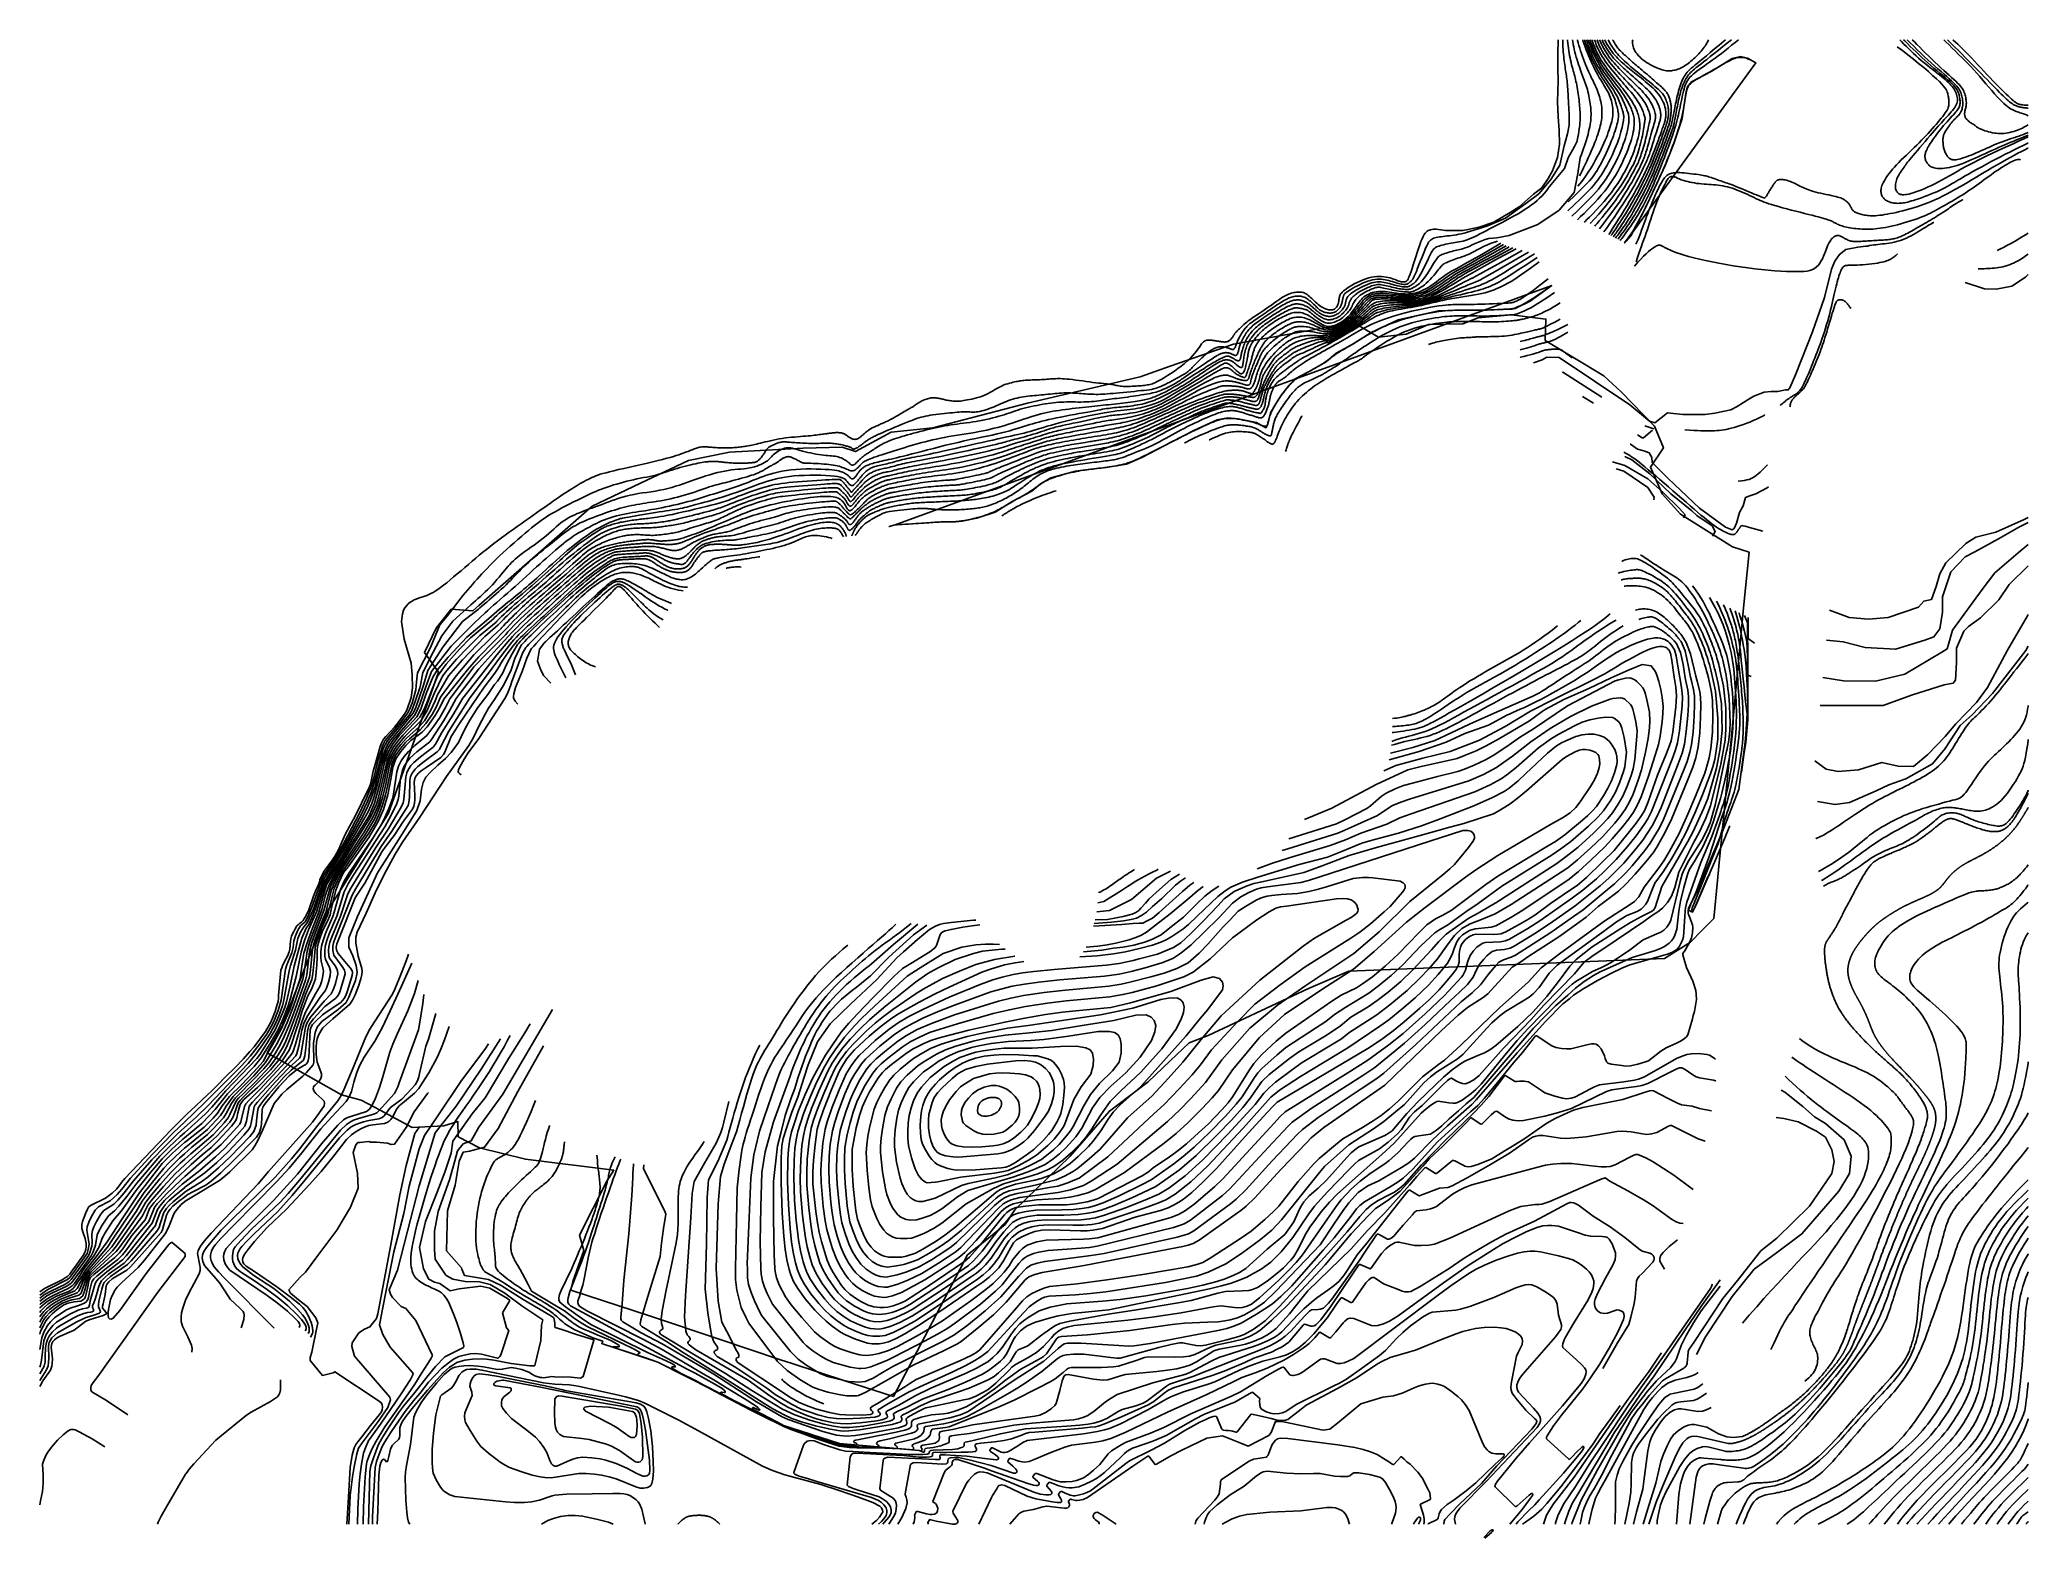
# Model space of a CAD drawing. Header units: metres. Extents: x 241192 to 243928, y 277833 to 281309.
# Drawn here: x 243344 to 243928, y 280869 to 281309 of the extents above.
import ezdxf

# ---------------------------------------------------------------- set-up
doc = ezdxf.new("R2010")
doc.units = ezdxf.units.M
for name, color, linetype in [('TERRAIN_BOUNDARY', 6, 'Continuous'), ('TERRAIN_CONTOUR_1M', 3, 'Continuous'), ('TERRAIN_CONTOUR_5M_SUPPLEMENT', 4, 'Continuous'), ('TERRAIN_UNRESOLVED', 2, 'Continuous')]:
    doc.layers.add(name, color=color, linetype=linetype)

msp = doc.modelspace()

# ---------------------------------------------------------------- linework, layer by layer
at = {"layer": 'TERRAIN_BOUNDARY'}
msp.add_polyline3d([(243844.55, 281142.37, 0), (243846.14, 281158.7, 0), (243841.32, 281160.32, 0), (243826.04, 281169.87, 0), (243820.59, 281175.87, 0), (243817.19, 281183.74, 0), (243821, 281189.41, 0), (243818.34, 281195.72, 0), (243808.61, 281205.82, 0), (243803.51, 281210.52, 0), (243786.27, 281220.86, 0), (243786.5, 281227.16, 0), (243776.36, 281228.39, 0), (243766.61, 281227.57, 0), (243762.1, 281225.82, 0), (243752.01, 281225.63, 0), (243745.42, 281222.79, 0), (243737.3, 281221.87, 0), (243730.23, 281226.02, 0), (243720.24, 281224.42, 0), (243694.77, 281219.78, 0), (243676.15, 281213.34, 0), (243667.34, 281210.2, 0), (243634.22, 281202.51, 0), (243606.49, 281195.27, 0), (243594.25, 281193.96, 0), (243583.69, 281188.27, 0), (243579.78, 281189.58, 0), (243568.34, 281189.29, 0), (243546.75, 281188.11, 0), (243534.67, 281185.65, 0), (243522.42, 281179.84, 0), (243506.44, 281172.27, 0), (243473.14, 281143.03, 0), (243471.37, 281141.48, 0), (243464.99, 281141.97, 0), (243460.59, 281136.44, 0), (243457.14, 281129.23, 0), (243461.32, 281123.5, 0), (243446.6, 281082.14, 0), (243428.74, 281053.55, 0), (243421.85, 281036.17, 0), (243415.36, 281019.51, 0), (243410.96, 281011.72, 0), (243432.82, 280999.36, 0), (243438.57, 280997.78, 0), (243444.13, 280994.93, 0), (243453.58, 280989.76, 0), (243462.88, 280990.27, 0), (243466.92, 280991.59, 0), (243467.09, 280987.07, 0), (243473.33, 280983.8, 0), (243486.79, 280980.48, 0), (243512.73, 280977.24, 0), (243510.74, 280974.01, 0), (243502.65, 280958.23, 0), (243503.91, 280953.7, 0), (243500.69, 280944.62, 0), (243500.13, 280942.02, 0), (243523.24, 280934.48, 0), (243544, 280927.58, 0), (243561.37, 280921.7, 0), (243565.16, 280920.47, 0), (243580.64, 280915.43, 0), (243594.87, 280910.8, 0), (243616.61, 280952.38, 0), (243622.29, 280956.89, 0), (243627.68, 280961.34, 0), (243630.57, 280965.67, 0), (243646.75, 280981.35, 0), (243658.31, 280994.64, 0), (243669.7, 281003.24, 0), (243676.15, 281009.38, 0), (243681.74, 281014.7, 0), (243687.27, 281016.83, 0), (243716.77, 281030.58, 0), (243728.57, 281035.67, 0), (243821.35, 281039.45, 0), (243828.96, 281044.24, 0), (243832.35, 281047.7, 0), (243835.78, 281051.19, 0), (243836.87, 281062.37, 0), (243837.29, 281066.58, 0), (243841.03, 281104.74, 0), (243841.81, 281113.05, 0), (243844.55, 281142.37, 0)], close=True, dxfattribs=at)
at = {"layer": 'TERRAIN_CONTOUR_1M'}
for points in [[(243344.18, 280938.8, 3), (243346.3, 280940.35, 3), (243347.92, 280941.23, 3), (243352.14, 280943.19, 3), (243353.43, 280944.1, 3), (243353.93, 280944.68, 3), (243354.86, 280945.98, 3), (243359.25, 280952.12, 3), (243359.81, 280953.33, 3), (243360.59, 280955.29, 3), (243361.03, 280958.31, 3), (243361.44, 280959.21, 3), (243362.47, 280961.12, 3), (243363.63, 280962.87, 3), (243364.38, 280963.85, 3), (243366.16, 280965.32, 3), (243367.38, 280966.72, 3), (243369.75, 280969.55, 3), (243372.64, 280973.41, 3), (243379.46, 280981.34, 3), (243382.12, 280984.04, 3), (243385.41, 280987.14, 3), (243386.69, 280988.28, 3), (243392.77, 280993.71, 3), (243394.74, 280995.81, 3), (243398.85, 281000.58, 3), (243407.92, 281010.07, 3), (243408.86, 281011.38, 3), (243411.19, 281014.96, 3), (243413.28, 281018.47, 3), (243414.32, 281020.59, 3), (243416.13, 281025.01, 3), (243416.63, 281026.67, 3), (243417.76, 281031.44, 3), (243418.92, 281037.14, 3), (243421.1, 281045.42, 3), (243422.37, 281048.3, 3), (243423.23, 281049.45, 3), (243424.12, 281051.36, 3), (243425.16, 281054.06, 3), (243426.55, 281058.58, 3), (243427.95, 281062.26, 3), (243429.22, 281064.51, 3), (243433.5, 281071.32, 3), (243438.57, 281080.19, 3), (243440.26, 281083.45, 3), (243441.35, 281085.97, 3), (243442.68, 281089.86, 3), (243443.19, 281091.9, 3), (243444.36, 281096.83, 3), (243445.57, 281100.72, 3), (243446.12, 281101.82, 3), (243446.92, 281103.19, 3), (243447.86, 281104.33, 3), (243453.83, 281111.45, 3), (243454.63, 281113.17, 3), (243455.64, 281115.97, 3), (243456.8, 281119.43, 3), (243456.88, 281119.67, 3), (243458.11, 281124.03, 3), (243462.57, 281130.86, 3), (243468.34, 281138.41, 3), (243472.98, 281141.99, 3), (243473.42, 281142.38, 3), (243474.07, 281142.94, 3), (243474.73, 281143.51, 3), (243475.42, 281144.09, 3), (243476.11, 281144.69, 3), (243476.82, 281145.3, 3), (243477.54, 281145.92, 3), (243478.27, 281146.55, 3), (243478.99, 281147.2, 3), (243479.7, 281147.85, 3), (243480.41, 281148.5, 3), (243481.1, 281149.15, 3), (243481.76, 281149.8, 3), (243482.41, 281150.45, 3), (243483.03, 281151.1, 3), (243483.65, 281151.74, 3), (243484.28, 281152.4, 3), (243484.92, 281153.05, 3), (243485.58, 281153.72, 3), (243486.27, 281154.4, 3), (243487.01, 281155.1, 3), (243487.79, 281155.81, 3), (243488.62, 281156.54, 3), (243489.48, 281157.27, 3), (243490.35, 281158, 3), (243491.24, 281158.73, 3), (243492.12, 281159.45, 3), (243492.99, 281160.16, 3), (243493.83, 281160.85, 3), (243494.64, 281161.52, 3), (243495.42, 281162.16, 3), (243496.17, 281162.78, 3), (243496.9, 281163.36, 3), (243497.6, 281163.92, 3), (243498.29, 281164.45, 3), (243498.95, 281164.94, 3), (243499.61, 281165.41, 3), (243500.26, 281165.84, 3), (243500.91, 281166.24, 3), (243501.56, 281166.61, 3), (243502.23, 281166.97, 3), (243502.91, 281167.31, 3), (243503.61, 281167.65, 3), (243504.35, 281167.97, 3), (243505.12, 281168.3, 3), (243505.92, 281168.63, 3), (243506.77, 281168.96, 3), (243507.64, 281169.29, 3), (243508.52, 281169.62, 3), (243509.42, 281169.94, 3), (243510.32, 281170.25, 3), (243511.22, 281170.55, 3), (243512.1, 281170.84, 3), (243512.97, 281171.11, 3), (243513.82, 281171.37, 3), (243514.65, 281171.61, 3), (243515.48, 281171.83, 3), (243516.29, 281172.04, 3), (243517.11, 281172.24, 3), (243517.92, 281172.42, 3), (243518.74, 281172.58, 3), (243519.56, 281172.73, 3), (243520.4, 281172.87, 3), (243521.24, 281173.01, 3), (243522.1, 281173.14, 3), (243522.96, 281173.27, 3), (243523.84, 281173.4, 3), (243524.74, 281173.54, 3), (243525.65, 281173.68, 3), (243526.59, 281173.84, 3), (243527.53, 281174.02, 3), (243528.49, 281174.21, 3), (243529.47, 281174.42, 3), (243530.45, 281174.64, 3), (243531.45, 281174.88, 3), (243532.44, 281175.15, 3), (243533.45, 281175.43, 3), (243534.45, 281175.74, 3), (243535.45, 281176.05, 3), (243536.43, 281176.38, 3), (243537.39, 281176.71, 3), (243538.31, 281177.03, 3), (243539.2, 281177.34, 3), (243540.03, 281177.62, 3), (243540.8, 281177.88, 3), (243541.51, 281178.11, 3), (243542.17, 281178.31, 3), (243542.8, 281178.48, 3), (243543.41, 281178.65, 3), (243544.02, 281178.81, 3), (243544.65, 281178.96, 3), (243545.32, 281179.13, 3), (243546.05, 281179.31, 3), (243546.83, 281179.51, 3), (243547.67, 281179.73, 3), (243548.54, 281179.96, 3), (243549.42, 281180.2, 3), (243550.29, 281180.44, 3), (243551.13, 281180.67, 3), (243551.91, 281180.9, 3), (243552.61, 281181.11, 3), (243553.23, 281181.3, 3), (243553.76, 281181.48, 3), (243554.22, 281181.64, 3), (243554.61, 281181.79, 3), (243554.95, 281181.93, 3), (243555.24, 281182.06, 3), (243555.51, 281182.18, 3), (243555.75, 281182.3, 3), (243555.97, 281182.42, 3), (243556.19, 281182.53, 3), (243556.4, 281182.64, 3), (243556.6, 281182.75, 3), (243556.79, 281182.86, 3), (243556.98, 281182.97, 3), (243557.16, 281183.08, 3), (243557.34, 281183.18, 3), (243557.51, 281183.28, 3), (243557.69, 281183.39, 3), (243557.86, 281183.49, 3), (243558.02, 281183.58, 3), (243558.18, 281183.67, 3), (243558.32, 281183.76, 3), (243558.47, 281183.84, 3), (243558.6, 281183.91, 3), (243558.72, 281183.98, 3), (243558.83, 281184.04, 3), (243558.94, 281184.1, 3), (243559.04, 281184.16, 3), (243559.14, 281184.21, 3), (243559.25, 281184.27, 3), (243559.36, 281184.33, 3), (243559.48, 281184.39, 3), (243559.6, 281184.46, 3), (243559.74, 281184.54, 3), (243559.88, 281184.62, 3), (243560.03, 281184.71, 3), (243560.18, 281184.8, 3), (243560.33, 281184.9, 3), (243560.49, 281185, 3), (243560.65, 281185.09, 3), (243560.8, 281185.2, 3), (243560.95, 281185.3, 3), (243561.1, 281185.4, 3), (243561.26, 281185.5, 3), (243561.41, 281185.61, 3), (243561.56, 281185.71, 3), (243561.71, 281185.81, 3), (243561.87, 281185.92, 3), (243562.03, 281186.02, 3), (243562.18, 281186.12, 3), (243562.34, 281186.21, 3), (243562.5, 281186.3, 3), (243562.65, 281186.39, 3), (243562.81, 281186.47, 3), (243562.96, 281186.54, 3), (243563.1, 281186.6, 3), (243563.24, 281186.66, 3), (243563.38, 281186.7, 3), (243563.52, 281186.73, 3), (243563.65, 281186.76, 3), (243563.78, 281186.77, 3), (243563.92, 281186.78, 3), (243564.05, 281186.78, 3), (243564.19, 281186.76, 3), (243564.33, 281186.74, 3), (243564.48, 281186.72, 3), (243564.64, 281186.68, 3), (243564.82, 281186.62, 3), (243565, 281186.56, 3), (243565.21, 281186.48, 3), (243565.43, 281186.38, 3), (243565.67, 281186.27, 3), (243565.94, 281186.14, 3), (243566.22, 281186, 3), (243566.51, 281185.85, 3), (243566.8, 281185.69, 3), (243567.08, 281185.54, 3), (243567.34, 281185.4, 3), (243567.57, 281185.27, 3), (243567.77, 281185.16, 3), (243567.93, 281185.08, 3), (243568.06, 281185.01, 3), (243568.19, 281184.96, 3), (243568.34, 281184.93, 3), (243568.52, 281184.91, 3), (243568.76, 281184.89, 3), (243569.07, 281184.88, 3), (243569.48, 281184.86, 3), (243570, 281184.85, 3), (243570.62, 281184.83, 3), (243571.31, 281184.8, 3), (243572.06, 281184.77, 3), (243572.84, 281184.73, 3), (243573.64, 281184.68, 3), (243574.43, 281184.62, 3), (243575.19, 281184.56, 3), (243575.91, 281184.48, 3), (243576.58, 281184.4, 3), (243577.22, 281184.3, 3), (243577.81, 281184.19, 3), (243578.37, 281184.07, 3), (243578.89, 281183.94, 3), (243579.39, 281183.8, 3), (243579.85, 281183.64, 3), (243580.29, 281183.47, 3), (243580.7, 281183.3, 3), (243581.09, 281183.13, 3), (243581.45, 281182.97, 3), (243581.79, 281182.83, 3), (243582.11, 281182.71, 3), (243582.41, 281182.63, 3), (243582.7, 281182.6, 3), (243582.96, 281182.61, 3), (243583.21, 281182.67, 3), (243583.45, 281182.76, 3), (243583.67, 281182.89, 3), (243583.87, 281183.03, 3), (243584.07, 281183.19, 3), (243584.25, 281183.36, 3), (243584.42, 281183.53, 3), (243584.57, 281183.7, 3), (243584.72, 281183.86, 3), (243584.87, 281184.01, 3), (243585.01, 281184.16, 3), (243585.14, 281184.3, 3), (243585.27, 281184.45, 3), (243585.41, 281184.59, 3), (243585.54, 281184.72, 3), (243585.68, 281184.86, 3), (243585.83, 281185, 3), (243586, 281185.14, 3), (243586.21, 281185.28, 3), (243586.46, 281185.44, 3), (243586.75, 281185.6, 3), (243587.11, 281185.77, 3), (243587.54, 281185.95, 3), (243588.04, 281186.15, 3), (243588.61, 281186.36, 3), (243589.25, 281186.59, 3), (243589.95, 281186.82, 3), (243590.71, 281187.07, 3), (243591.51, 281187.33, 3), (243592.36, 281187.61, 3), (243593.25, 281187.89, 3), (243594.16, 281188.18, 3), (243595.1, 281188.48, 3), (243596.07, 281188.79, 3), (243597.06, 281189.1, 3), (243598.06, 281189.41, 3), (243599.07, 281189.72, 3), (243600.09, 281190.02, 3), (243601.12, 281190.32, 3), (243602.15, 281190.62, 3), (243603.19, 281190.9, 3), (243604.23, 281191.17, 3), (243605.3, 281191.44, 3), (243606.39, 281191.7, 3), (243607.51, 281191.95, 3), (243608.67, 281192.19, 3), (243609.86, 281192.43, 3), (243611.1, 281192.65, 3), (243612.38, 281192.87, 3), (243613.67, 281193.08, 3), (243614.98, 281193.29, 3), (243616.28, 281193.5, 3), (243617.56, 281193.71, 3), (243618.82, 281193.92, 3), (243620.04, 281194.14, 3), (243621.21, 281194.37, 3), (243622.33, 281194.6, 3), (243623.42, 281194.84, 3), (243624.48, 281195.1, 3), (243625.53, 281195.37, 3), (243626.58, 281195.65, 3), (243627.62, 281195.96, 3), (243628.68, 281196.29, 3), (243629.76, 281196.63, 3), (243630.86, 281197, 3), (243631.96, 281197.37, 3), (243633.05, 281197.74, 3), (243634.14, 281198.1, 3), (243635.2, 281198.45, 3), (243636.23, 281198.78, 3), (243637.23, 281199.08, 3), (243638.19, 281199.34, 3), (243639.11, 281199.57, 3), (243640, 281199.77, 3), (243640.88, 281199.95, 3), (243641.75, 281200.1, 3), (243642.63, 281200.25, 3), (243643.52, 281200.38, 3), (243644.44, 281200.51, 3), (243645.39, 281200.63, 3), (243646.37, 281200.75, 3), (243647.37, 281200.87, 3), (243648.37, 281200.99, 3), (243649.37, 281201.1, 3), (243650.35, 281201.21, 3), (243651.32, 281201.32, 3), (243652.25, 281201.42, 3), (243653.14, 281201.52, 3), (243654, 281201.61, 3), (243654.84, 281201.69, 3), (243655.65, 281201.78, 3), (243656.45, 281201.86, 3), (243657.25, 281201.95, 3), (243658.05, 281202.03, 3), (243658.86, 281202.12, 3), (243659.68, 281202.21, 3), (243660.51, 281202.31, 3), (243661.35, 281202.4, 3), (243662.17, 281202.5, 3), (243662.97, 281202.6, 3), (243663.75, 281202.69, 3), (243664.5, 281202.79, 3), (243665.2, 281202.88, 3), (243665.85, 281202.97, 3), (243666.45, 281203.05, 3), (243667.01, 281203.14, 3), (243667.54, 281203.23, 3), (243668.04, 281203.32, 3), (243668.51, 281203.42, 3), (243668.97, 281203.53, 3), (243669.42, 281203.64, 3), (243669.86, 281203.77, 3), (243670.3, 281203.9, 3), (243670.73, 281204.05, 3), (243671.16, 281204.2, 3), (243671.59, 281204.37, 3), (243672.02, 281204.54, 3), (243672.45, 281204.71, 3), (243672.87, 281204.9, 3), (243673.29, 281205.08, 3), (243673.73, 281205.28, 3), (243674.17, 281205.5, 3), (243674.64, 281205.73, 3), (243675.14, 281205.99, 3), (243675.67, 281206.28, 3), (243676.24, 281206.6, 3), (243676.87, 281206.96, 3), (243677.55, 281207.36, 3), (243678.28, 281207.8, 3), (243679.04, 281208.26, 3), (243679.83, 281208.75, 3), (243680.64, 281209.25, 3), (243681.46, 281209.76, 3), (243682.27, 281210.27, 3), (243683.06, 281210.77, 3), (243683.83, 281211.26, 3), (243684.58, 281211.73, 3), (243685.29, 281212.18, 3), (243685.98, 281212.61, 3), (243686.63, 281213.02, 3), (243687.24, 281213.4, 3), (243687.82, 281213.76, 3), (243688.36, 281214.09, 3), (243688.86, 281214.38, 3), (243689.32, 281214.65, 3), (243689.74, 281214.89, 3), (243690.12, 281215.11, 3), (243690.46, 281215.29, 3), (243690.78, 281215.46, 3), (243691.06, 281215.61, 3), (243691.31, 281215.73, 3), (243691.53, 281215.84, 3), (243691.72, 281215.93, 3), (243691.9, 281216.01, 3), (243692.06, 281216.08, 3), (243692.2, 281216.13, 3), (243692.33, 281216.17, 3), (243692.46, 281216.21, 3), (243692.58, 281216.24, 3), (243692.71, 281216.26, 3), (243692.84, 281216.28, 3), (243692.97, 281216.28, 3), (243693.11, 281216.28, 3), (243693.25, 281216.27, 3), (243693.41, 281216.24, 3), (243693.57, 281216.19, 3), (243693.74, 281216.13, 3), (243693.92, 281216.04, 3), (243694.11, 281215.94, 3), (243694.31, 281215.83, 3), (243694.51, 281215.72, 3), (243694.71, 281215.59, 3), (243694.91, 281215.47, 3), (243695.11, 281215.35, 3), (243695.3, 281215.24, 3), (243695.48, 281215.14, 3), (243695.66, 281215.06, 3), (243695.82, 281214.99, 3), (243695.97, 281214.95, 3), (243696.11, 281214.93, 3), (243696.24, 281214.93, 3), (243696.36, 281214.97, 3), (243696.46, 281215.03, 3), (243696.55, 281215.14, 3), (243696.62, 281215.27, 3), (243696.69, 281215.43, 3), (243696.75, 281215.61, 3), (243696.8, 281215.82, 3), (243696.85, 281216.04, 3), (243696.9, 281216.28, 3), (243696.95, 281216.52, 3), (243697, 281216.78, 3), (243697.06, 281217.04, 3), (243697.12, 281217.3, 3), (243697.19, 281217.58, 3), (243697.27, 281217.87, 3), (243697.36, 281218.18, 3), (243697.46, 281218.49, 3), (243697.56, 281218.82, 3), (243697.68, 281219.17, 3), (243697.81, 281219.53, 3), (243697.95, 281219.9, 3), (243698.11, 281220.28, 3), (243698.28, 281220.66, 3), (243698.46, 281221.05, 3), (243698.66, 281221.43, 3), (243698.87, 281221.81, 3), (243699.1, 281222.18, 3), (243699.35, 281222.54, 3), (243699.61, 281222.89, 3), (243699.89, 281223.24, 3), (243700.19, 281223.59, 3), (243700.5, 281223.93, 3), (243700.84, 281224.26, 3), (243701.19, 281224.59, 3), (243701.57, 281224.92, 3), (243701.96, 281225.25, 3), (243702.37, 281225.57, 3), (243702.81, 281225.9, 3), (243703.26, 281226.24, 3), (243703.74, 281226.57, 3), (243704.24, 281226.92, 3), (243704.76, 281227.28, 3), (243705.3, 281227.64, 3), (243705.86, 281228.01, 3), (243706.43, 281228.38, 3), (243707, 281228.75, 3), (243707.56, 281229.1, 3), (243708.11, 281229.44, 3), (243708.64, 281229.76, 3), (243709.14, 281230.05, 3), (243709.61, 281230.31, 3), (243710.04, 281230.54, 3), (243710.44, 281230.74, 3), (243710.81, 281230.92, 3), (243711.16, 281231.07, 3), (243711.47, 281231.2, 3), (243711.77, 281231.31, 3), (243712.04, 281231.41, 3), (243712.29, 281231.48, 3), (243712.52, 281231.55, 3), (243712.75, 281231.59, 3), (243712.97, 281231.63, 3), (243713.19, 281231.64, 3), (243713.42, 281231.64, 3), (243713.66, 281231.63, 3), (243713.92, 281231.59, 3), (243714.2, 281231.55, 3), (243714.49, 281231.49, 3), (243714.8, 281231.41, 3), (243715.11, 281231.32, 3), (243715.42, 281231.22, 3), (243715.72, 281231.11, 3), (243716.02, 281230.98, 3), (243716.29, 281230.85, 3), (243716.55, 281230.71, 3), (243716.79, 281230.56, 3), (243717.01, 281230.4, 3), (243717.24, 281230.22, 3), (243717.46, 281230.04, 3), (243717.69, 281229.84, 3), (243717.93, 281229.63, 3), (243718.2, 281229.4, 3), (243718.48, 281229.15, 3), (243718.79, 281228.9, 3), (243719.12, 281228.64, 3), (243719.46, 281228.39, 3), (243719.8, 281228.14, 3), (243720.15, 281227.9, 3), (243720.5, 281227.69, 3), (243720.84, 281227.5, 3), (243721.17, 281227.34, 3), (243721.5, 281227.21, 3), (243721.82, 281227.11, 3), (243722.14, 281227.04, 3), (243722.46, 281226.99, 3), (243722.79, 281226.98, 3), (243723.12, 281227, 3), (243723.45, 281227.04, 3), (243723.8, 281227.1, 3), (243724.16, 281227.2, 3), (243724.52, 281227.32, 3), (243724.88, 281227.46, 3), (243725.24, 281227.64, 3), (243725.59, 281227.83, 3), (243725.94, 281228.06, 3), (243726.27, 281228.31, 3), (243726.59, 281228.58, 3), (243726.9, 281228.87, 3), (243727.18, 281229.17, 3), (243727.44, 281229.47, 3), (243727.68, 281229.78, 3), (243727.89, 281230.07, 3), (243728.08, 281230.34, 3), (243728.23, 281230.59, 3), (243728.36, 281230.81, 3), (243728.45, 281231, 3), (243728.52, 281231.16, 3), (243728.57, 281231.31, 3), (243728.61, 281231.44, 3), (243728.63, 281231.55, 3), (243728.65, 281231.65, 3), (243728.67, 281231.75, 3), (243728.69, 281231.84, 3), (243728.71, 281231.94, 3), (243728.74, 281232.04, 3), (243728.78, 281232.14, 3), (243728.83, 281232.25, 3), (243728.89, 281232.38, 3), (243728.96, 281232.52, 3), (243729.04, 281232.68, 3), (243729.15, 281232.85, 3), (243729.27, 281233.05, 3), (243729.43, 281233.27, 3), (243729.62, 281233.51, 3), (243729.85, 281233.77, 3), (243730.13, 281234.04, 3), (243730.47, 281234.32, 3), (243730.88, 281234.62, 3), (243731.34, 281234.94, 3), (243731.87, 281235.26, 3), (243732.43, 281235.57, 3), (243733.02, 281235.88, 3), (243733.61, 281236.17, 3), (243734.2, 281236.45, 3), (243734.77, 281236.69, 3), (243735.3, 281236.89, 3), (243735.79, 281237.05, 3), (243736.23, 281237.17, 3), (243736.65, 281237.25, 3), (243737.04, 281237.3, 3), (243737.43, 281237.31, 3), (243737.83, 281237.29, 3), (243738.24, 281237.24, 3), (243738.67, 281237.17, 3), (243739.15, 281237.07, 3), (243739.65, 281236.96, 3), (243740.17, 281236.83, 3), (243740.71, 281236.7, 3), (243741.27, 281236.56, 3), (243741.82, 281236.43, 3), (243742.36, 281236.31, 3), (243742.89, 281236.2, 3), (243743.41, 281236.1, 3), (243743.9, 281236.03, 3), (243744.36, 281235.97, 3), (243744.79, 281235.93, 3), (243745.18, 281235.9, 3), (243745.54, 281235.88, 3), (243745.85, 281235.88, 3), (243746.12, 281235.89, 3), (243746.34, 281235.91, 3), (243746.52, 281235.95, 3), (243746.68, 281235.99, 3), (243746.82, 281236.05, 3), (243746.95, 281236.11, 3), (243747.1, 281236.19, 3), (243747.26, 281236.28, 3), (243747.45, 281236.38, 3), (243747.69, 281236.5, 3), (243747.96, 281236.64, 3), (243748.27, 281236.82, 3), (243748.61, 281237.04, 3), (243748.98, 281237.31, 3), (243749.39, 281237.66, 3), (243749.82, 281238.08, 3), (243750.28, 281238.59, 3), (243750.75, 281239.19, 3), (243751.24, 281239.87, 3), (243751.73, 281240.59, 3), (243752.22, 281241.34, 3), (243752.68, 281242.09, 3), (243753.12, 281242.8, 3), (243753.52, 281243.46, 3), (243753.87, 281244.04, 3), (243754.17, 281244.51, 3), (243754.43, 281244.9, 3), (243754.66, 281245.2, 3), (243754.87, 281245.45, 3), (243755.09, 281245.64, 3), (243755.33, 281245.81, 3), (243755.61, 281245.95, 3), (243755.93, 281246.09, 3), (243756.32, 281246.24, 3), (243756.76, 281246.4, 3), (243757.24, 281246.57, 3), (243757.75, 281246.73, 3), (243758.27, 281246.89, 3), (243758.81, 281247.04, 3), (243759.33, 281247.18, 3), (243759.84, 281247.31, 3), (243760.32, 281247.42, 3), (243760.79, 281247.52, 3), (243761.25, 281247.62, 3), (243761.73, 281247.74, 3), (243762.24, 281247.89, 3), (243762.8, 281248.07, 3), (243763.41, 281248.3, 3), (243764.1, 281248.6, 3), (243764.87, 281248.95, 3), (243765.73, 281249.35, 3), (243766.65, 281249.76, 3), (243767.64, 281250.16, 3), (243768.68, 281250.51, 3), (243769.77, 281250.79, 3), (243770.9, 281250.97, 3), (243772.06, 281251.02, 3), (243775.67, 281251.74, 3), (243784.14, 281254.92, 3), (243790.34, 281259.13, 3), (243794.75, 281264.39, 3), (243795.81, 281269.88, 3), (243796.53, 281274.58, 3), (243796.9, 281275.5, 3), (243797.47, 281277, 3), (243797.93, 281278.32, 3), (243798.31, 281279.48, 3), (243798.61, 281280.5, 3), (243798.85, 281281.41, 3), (243799.04, 281282.23, 3), (243799.21, 281282.98, 3), (243799.35, 281283.66, 3), (243799.47, 281284.3, 3), (243799.56, 281284.9, 3), (243799.63, 281285.47, 3), (243799.69, 281286.02, 3), (243799.72, 281286.55, 3), (243799.74, 281287.09, 3), (243799.74, 281287.62, 3), (243799.72, 281288.16, 3), (243799.7, 281288.71, 3), (243799.65, 281289.27, 3), (243799.59, 281289.83, 3), (243799.52, 281290.41, 3), (243799.43, 281290.98, 3), (243799.33, 281291.57, 3), (243799.22, 281292.16, 3), (243799.09, 281292.76, 3), (243798.95, 281293.36, 3), (243798.8, 281293.96, 3), (243798.65, 281294.55, 3), (243798.48, 281295.13, 3), (243798.31, 281295.7, 3), (243798.13, 281296.25, 3), (243797.95, 281296.78, 3), (243797.76, 281297.3, 3), (243797.57, 281297.81, 3), (243797.37, 281298.33, 3), (243797.17, 281298.86, 3), (243796.96, 281299.41, 3), (243796.75, 281299.98, 3), (243796.53, 281300.58, 3), (243796.3, 281301.22, 3), (243796.07, 281301.9, 3), (243795.84, 281302.61, 3), (243795.62, 281303.34, 3), (243795.4, 281304.08, 3), (243795.18, 281304.84, 3), (243794.99, 281305.59, 3), (243794.8, 281306.35, 3), (243794.64, 281307.09, 3), (243794.49, 281307.83, 3), (243794.36, 281308.58, 3), (243794.26, 281309.19, 3)], [(243344.18, 280939.71, 2), (243345.54, 280940.73, 2), (243347.59, 280941.88, 2), (243351.54, 280943.73, 2), (243352.77, 280944.55, 2), (243353.39, 280945.15, 2), (243354.32, 280946.36, 2), (243358.59, 280952.35, 2), (243358.89, 280953.08, 2), (243359.5, 280954.92, 2), (243359.59, 280955.77, 2), (243359.46, 280958.44, 2), (243359.62, 280959.58, 2), (243360.04, 280960.61, 2), (243360.83, 280962.19, 2), (243362.11, 280964.39, 2), (243363.03, 280965.4, 2), (243365.91, 280967.25, 2), (243367.11, 280968.51, 2), (243369, 280970.62, 2), (243371.73, 280974.14, 2), (243377.12, 280980.27, 2), (243380.88, 280984.24, 2), (243384.66, 280987.95, 2), (243386.68, 280989.76, 2), (243390.06, 280992.79, 2), (243393.59, 280996.3, 2), (243405.36, 281008.59, 2), (243407.67, 281011.3, 2), (243409.62, 281014.05, 2), (243411.81, 281017.39, 2), (243413.35, 281020.15, 2), (243414.38, 281022.61, 2), (243415.44, 281025.48, 2), (243415.88, 281027.22, 2), (243417.4, 281035.83, 2), (243417.85, 281037.33, 2), (243419.29, 281041.89, 2), (243419.98, 281045.26, 2), (243420.76, 281047.12, 2), (243421.68, 281048.77, 2), (243422.68, 281049.9, 2), (243423.33, 281051.16, 2), (243424.43, 281053.73, 2), (243427.7, 281062.89, 2), (243428.78, 281064.8, 2), (243432.77, 281070.97, 2), (243438.66, 281081.8, 2), (243440.42, 281085.52, 2), (243441.47, 281088.12, 2), (243442.48, 281091.17, 2), (243445.06, 281100.95, 2), (243445.6, 281102.12, 2), (243446.32, 281103.37, 2), (243447, 281104.22, 2), (243452.64, 281110.9, 2), (243453.43, 281112.24, 2), (243454.45, 281114.85, 2), (243455.81, 281118.92, 2), (243456.03, 281119.67, 2), (243456.12, 281120.21, 2), (243456.69, 281123.39, 2), (243459.73, 281129.42, 2), (243462.27, 281134.19, 2), (243465.5, 281138.49, 2), (243470.7, 281143.2, 2), (243470.77, 281143.26, 2), (243471.44, 281143.86, 2), (243472.14, 281144.47, 2), (243472.85, 281145.09, 2), (243473.57, 281145.72, 2), (243474.29, 281146.37, 2), (243475.02, 281147.04, 2), (243475.73, 281147.73, 2), (243476.44, 281148.45, 2), (243477.12, 281149.19, 2), (243477.79, 281149.94, 2), (243478.44, 281150.69, 2), (243479.06, 281151.42, 2), (243479.66, 281152.14, 2), (243480.23, 281152.83, 2), (243480.77, 281153.47, 2), (243481.27, 281154.07, 2), (243481.76, 281154.63, 2), (243482.25, 281155.16, 2), (243482.74, 281155.68, 2), (243483.26, 281156.18, 2), (243483.81, 281156.68, 2), (243484.42, 281157.2, 2), (243485.1, 281157.74, 2), (243485.85, 281158.31, 2), (243486.66, 281158.91, 2), (243487.53, 281159.53, 2), (243488.43, 281160.17, 2), (243489.35, 281160.83, 2), (243490.26, 281161.5, 2), (243491.17, 281162.18, 2), (243492.04, 281162.86, 2), (243492.87, 281163.54, 2), (243493.66, 281164.22, 2), (243494.41, 281164.89, 2), (243495.14, 281165.53, 2), (243495.84, 281166.15, 2), (243496.53, 281166.74, 2), (243497.21, 281167.3, 2), (243497.88, 281167.81, 2), (243498.55, 281168.27, 2), (243499.22, 281168.69, 2), (243499.9, 281169.07, 2), (243500.58, 281169.42, 2), (243501.26, 281169.74, 2), (243501.96, 281170.04, 2), (243502.65, 281170.32, 2), (243503.36, 281170.6, 2), (243504.08, 281170.87, 2), (243504.81, 281171.14, 2), (243505.55, 281171.41, 2), (243506.3, 281171.68, 2), (243507.08, 281171.96, 2), (243507.88, 281172.25, 2), (243508.7, 281172.56, 2), (243509.54, 281172.87, 2), (243510.42, 281173.2, 2), (243511.32, 281173.55, 2), (243512.25, 281173.89, 2), (243513.23, 281174.24, 2), (243514.24, 281174.57, 2), (243515.29, 281174.9, 2), (243516.38, 281175.19, 2), (243517.52, 281175.47, 2), (243518.7, 281175.7, 2), (243519.93, 281175.92, 2), (243521.18, 281176.11, 2), (243522.44, 281176.3, 2), (243523.71, 281176.49, 2), (243524.98, 281176.69, 2), (243526.22, 281176.91, 2), (243527.44, 281177.15, 2), (243528.62, 281177.43, 2), (243529.77, 281177.74, 2), (243530.89, 281178.08, 2), (243532, 281178.44, 2), (243533.1, 281178.81, 2), (243534.19, 281179.2, 2), (243535.29, 281179.59, 2), (243536.4, 281179.98, 2), (243537.53, 281180.37, 2), (243538.67, 281180.75, 2), (243539.81, 281181.12, 2), (243540.95, 281181.47, 2), (243542.08, 281181.79, 2), (243543.2, 281182.09, 2), (243544.29, 281182.34, 2), (243545.35, 281182.56, 2), (243546.37, 281182.73, 2), (243547.35, 281182.87, 2), (243548.3, 281182.97, 2), (243549.22, 281183.07, 2), (243550.1, 281183.15, 2), (243550.95, 281183.24, 2), (243551.77, 281183.35, 2), (243552.56, 281183.47, 2), (243553.31, 281183.63, 2), (243554.04, 281183.82, 2), (243554.73, 281184.03, 2), (243555.37, 281184.26, 2), (243555.98, 281184.51, 2), (243556.53, 281184.77, 2), (243557.03, 281185.04, 2), (243557.47, 281185.32, 2), (243557.85, 281185.59, 2), (243558.18, 281185.87, 2), (243558.48, 281186.14, 2), (243558.76, 281186.42, 2), (243559.03, 281186.7, 2), (243559.3, 281186.98, 2), (243559.58, 281187.27, 2), (243559.9, 281187.56, 2), (243560.25, 281187.85, 2), (243560.64, 281188.14, 2), (243561.06, 281188.41, 2), (243561.51, 281188.67, 2), (243561.96, 281188.9, 2), (243562.43, 281189.09, 2), (243562.9, 281189.25, 2), (243563.37, 281189.35, 2), (243563.83, 281189.39, 2), (243564.28, 281189.38, 2), (243564.75, 281189.33, 2), (243565.23, 281189.24, 2), (243565.73, 281189.11, 2), (243566.27, 281188.96, 2), (243566.86, 281188.79, 2), (243567.49, 281188.61, 2), (243568.19, 281188.42, 2), (243568.93, 281188.23, 2), (243569.71, 281188.04, 2), (243570.51, 281187.86, 2), (243571.31, 281187.69, 2), (243572.11, 281187.54, 2), (243572.89, 281187.4, 2), (243573.63, 281187.29, 2), (243574.33, 281187.2, 2), (243574.99, 281187.14, 2), (243575.61, 281187.09, 2), (243576.19, 281187.05, 2), (243576.73, 281187, 2), (243577.25, 281186.95, 2), (243577.74, 281186.89, 2), (243578.21, 281186.8, 2), (243578.66, 281186.69, 2), (243579.08, 281186.56, 2), (243579.49, 281186.4, 2), (243579.87, 281186.24, 2), (243580.22, 281186.06, 2), (243580.54, 281185.88, 2), (243580.83, 281185.71, 2), (243581.09, 281185.53, 2), (243581.31, 281185.37, 2), (243581.5, 281185.22, 2), (243581.67, 281185.08, 2), (243581.81, 281184.94, 2), (243581.94, 281184.82, 2), (243582.05, 281184.71, 2), (243582.15, 281184.61, 2), (243582.25, 281184.52, 2), (243582.35, 281184.45, 2), (243582.44, 281184.38, 2), (243582.54, 281184.33, 2), (243582.64, 281184.29, 2), (243582.74, 281184.26, 2), (243582.84, 281184.26, 2), (243582.95, 281184.27, 2), (243583.06, 281184.3, 2), (243583.18, 281184.35, 2), (243583.3, 281184.42, 2), (243583.43, 281184.51, 2), (243583.56, 281184.6, 2), (243583.69, 281184.71, 2), (243583.82, 281184.83, 2), (243583.96, 281184.96, 2), (243584.09, 281185.09, 2), (243584.22, 281185.22, 2), (243584.35, 281185.35, 2), (243584.48, 281185.49, 2), (243584.62, 281185.62, 2), (243584.75, 281185.76, 2), (243584.9, 281185.9, 2), (243585.04, 281186.04, 2), (243585.19, 281186.18, 2), (243585.36, 281186.33, 2), (243585.52, 281186.47, 2), (243585.7, 281186.62, 2), (243585.89, 281186.77, 2), (243586.09, 281186.92, 2), (243586.29, 281187.08, 2), (243586.51, 281187.24, 2), (243586.75, 281187.4, 2), (243586.99, 281187.57, 2), (243587.25, 281187.74, 2), (243587.52, 281187.91, 2), (243587.81, 281188.1, 2), (243588.11, 281188.29, 2), (243588.42, 281188.49, 2), (243588.74, 281188.7, 2), (243589.08, 281188.91, 2), (243589.43, 281189.14, 2), (243589.79, 281189.38, 2), (243590.17, 281189.62, 2), (243590.57, 281189.86, 2), (243590.98, 281190.11, 2), (243591.42, 281190.36, 2), (243591.88, 281190.6, 2), (243592.36, 281190.85, 2), (243592.86, 281191.08, 2), (243593.39, 281191.31, 2), (243593.95, 281191.54, 2), (243594.55, 281191.77, 2), (243595.18, 281191.99, 2), (243595.85, 281192.22, 2), (243596.57, 281192.45, 2), (243597.33, 281192.69, 2), (243598.13, 281192.93, 2), (243598.98, 281193.18, 2), (243599.86, 281193.42, 2), (243600.77, 281193.67, 2), (243601.7, 281193.92, 2), (243602.63, 281194.16, 2), (243603.58, 281194.4, 2), (243604.51, 281194.63, 2), (243605.44, 281194.85, 2), (243606.36, 281195.06, 2), (243607.27, 281195.27, 2), (243608.17, 281195.46, 2), (243609.07, 281195.64, 2), (243609.97, 281195.81, 2), (243610.86, 281195.97, 2), (243611.76, 281196.11, 2), (243612.66, 281196.24, 2), (243613.57, 281196.36, 2), (243614.48, 281196.48, 2), (243615.4, 281196.59, 2), (243616.32, 281196.71, 2), (243617.26, 281196.84, 2), (243618.21, 281196.97, 2), (243619.18, 281197.13, 2), (243620.16, 281197.3, 2), (243621.14, 281197.49, 2), (243622.12, 281197.7, 2), (243623.09, 281197.92, 2), (243624.03, 281198.14, 2), (243624.94, 281198.38, 2), (243625.81, 281198.62, 2), (243626.63, 281198.85, 2), (243627.39, 281199.09, 2), (243628.1, 281199.33, 2), (243628.78, 281199.56, 2), (243629.44, 281199.79, 2), (243630.09, 281200.02, 2), (243630.74, 281200.24, 2), (243631.42, 281200.46, 2), (243632.13, 281200.68, 2), (243632.89, 281200.89, 2), (243633.68, 281201.09, 2), (243634.51, 281201.29, 2), (243635.35, 281201.49, 2), (243636.2, 281201.67, 2), (243637.05, 281201.84, 2), (243637.89, 281202, 2), (243638.71, 281202.15, 2), (243639.51, 281202.29, 2), (243640.28, 281202.41, 2), (243641.05, 281202.52, 2), (243641.8, 281202.61, 2), (243642.55, 281202.69, 2), (243643.31, 281202.75, 2), (243644.09, 281202.79, 2), (243644.88, 281202.82, 2), (243645.7, 281202.84, 2), (243646.54, 281202.84, 2), (243647.39, 281202.84, 2), (243648.24, 281202.83, 2), (243649.1, 281202.82, 2), (243649.94, 281202.82, 2), (243650.77, 281202.83, 2), (243651.57, 281202.85, 2), (243652.34, 281202.89, 2), (243653.08, 281202.95, 2), (243653.8, 281203.02, 2), (243654.49, 281203.1, 2), (243655.18, 281203.19, 2), (243655.84, 281203.28, 2), (243656.51, 281203.37, 2), (243657.16, 281203.47, 2), (243657.82, 281203.55, 2), (243658.48, 281203.64, 2), (243659.15, 281203.72, 2), (243659.83, 281203.81, 2), (243660.53, 281203.89, 2), (243661.25, 281203.98, 2), (243661.99, 281204.07, 2), (243662.76, 281204.17, 2), (243663.57, 281204.28, 2), (243664.39, 281204.4, 2), (243665.23, 281204.52, 2), (243666.06, 281204.64, 2), (243666.88, 281204.76, 2), (243667.67, 281204.89, 2), (243668.43, 281205.01, 2), (243669.14, 281205.13, 2), (243669.8, 281205.24, 2), (243670.41, 281205.36, 2), (243670.98, 281205.48, 2), (243671.52, 281205.61, 2), (243672.04, 281205.75, 2), (243672.56, 281205.91, 2), (243673.09, 281206.09, 2), (243673.63, 281206.31, 2), (243674.2, 281206.55, 2), (243674.78, 281206.82, 2), (243675.37, 281207.11, 2), (243675.96, 281207.41, 2), (243676.53, 281207.71, 2), (243677.07, 281208.01, 2), (243677.59, 281208.3, 2), (243678.05, 281208.57, 2), (243678.47, 281208.82, 2), (243678.84, 281209.06, 2), (243679.18, 281209.28, 2), (243679.51, 281209.5, 2), (243679.84, 281209.72, 2), (243680.18, 281209.96, 2), (243680.54, 281210.21, 2), (243680.95, 281210.49, 2), (243681.4, 281210.81, 2), (243681.9, 281211.15, 2), (243682.44, 281211.51, 2), (243683, 281211.89, 2), (243683.59, 281212.28, 2), (243684.18, 281212.68, 2), (243684.77, 281213.08, 2), (243685.36, 281213.48, 2), (243685.93, 281213.86, 2), (243686.49, 281214.23, 2), (243687.02, 281214.59, 2), (243687.53, 281214.93, 2), (243688.01, 281215.25, 2), (243688.46, 281215.54, 2), (243688.88, 281215.81, 2), (243689.26, 281216.05, 2), (243689.61, 281216.26, 2), (243689.92, 281216.44, 2), (243690.21, 281216.6, 2), (243690.46, 281216.73, 2), (243690.69, 281216.85, 2), (243690.91, 281216.94, 2), (243691.11, 281217.03, 2), (243691.3, 281217.1, 2), (243691.49, 281217.16, 2), (243691.67, 281217.21, 2), (243691.84, 281217.25, 2), (243692.02, 281217.28, 2), (243692.19, 281217.3, 2), (243692.37, 281217.32, 2), (243692.55, 281217.32, 2), (243692.73, 281217.31, 2), (243692.92, 281217.29, 2), (243693.12, 281217.27, 2), (243693.31, 281217.23, 2), (243693.51, 281217.18, 2), (243693.71, 281217.13, 2), (243693.91, 281217.06, 2), (243694.1, 281216.99, 2), (243694.29, 281216.91, 2), (243694.47, 281216.82, 2), (243694.65, 281216.73, 2), (243694.82, 281216.65, 2), (243694.98, 281216.57, 2), (243695.13, 281216.51, 2), (243695.27, 281216.48, 2), (243695.41, 281216.48, 2), (243695.53, 281216.51, 2), (243695.64, 281216.58, 2), (243695.74, 281216.69, 2), (243695.84, 281216.83, 2), (243695.92, 281216.99, 2), (243695.99, 281217.17, 2), (243696.06, 281217.37, 2), (243696.12, 281217.58, 2), (243696.17, 281217.78, 2), (243696.22, 281217.99, 2), (243696.27, 281218.2, 2), (243696.32, 281218.41, 2), (243696.37, 281218.63, 2), (243696.43, 281218.87, 2), (243696.51, 281219.12, 2), (243696.6, 281219.4, 2), (243696.71, 281219.71, 2), (243696.84, 281220.04, 2), (243697, 281220.41, 2), (243697.18, 281220.79, 2), (243697.37, 281221.18, 2), (243697.58, 281221.59, 2), (243697.8, 281221.99, 2), (243698.03, 281222.38, 2), (243698.26, 281222.76, 2), (243698.5, 281223.13, 2), (243698.76, 281223.47, 2), (243699.02, 281223.81, 2), (243699.29, 281224.13, 2), (243699.58, 281224.44, 2), (243699.88, 281224.75, 2), (243700.21, 281225.05, 2), (243700.55, 281225.35, 2), (243700.93, 281225.65, 2), (243701.32, 281225.96, 2), (243701.74, 281226.28, 2), (243702.19, 281226.6, 2), (243702.66, 281226.93, 2), (243703.16, 281227.27, 2), (243703.68, 281227.63, 2), (243704.23, 281228.01, 2), (243704.81, 281228.4, 2), (243705.4, 281228.8, 2), (243706.01, 281229.2, 2), (243706.61, 281229.61, 2), (243707.21, 281230, 2), (243707.79, 281230.38, 2), (243708.35, 281230.73, 2), (243708.87, 281231.05, 2), (243709.35, 281231.34, 2), (243709.8, 281231.59, 2), (243710.21, 281231.81, 2), (243710.59, 281232, 2), (243710.95, 281232.16, 2), (243711.29, 281232.3, 2), (243711.61, 281232.42, 2), (243711.91, 281232.52, 2), (243712.21, 281232.61, 2), (243712.5, 281232.68, 2), (243712.79, 281232.74, 2), (243713.07, 281232.77, 2), (243713.35, 281232.8, 2), (243713.64, 281232.8, 2), (243713.92, 281232.78, 2), (243714.22, 281232.74, 2), (243714.52, 281232.69, 2), (243714.82, 281232.61, 2), (243715.13, 281232.51, 2), (243715.43, 281232.4, 2), (243715.74, 281232.26, 2), (243716.05, 281232.11, 2), (243716.35, 281231.94, 2), (243716.64, 281231.75, 2), (243716.93, 281231.55, 2), (243717.21, 281231.34, 2), (243717.49, 281231.11, 2), (243717.76, 281230.88, 2), (243718.02, 281230.64, 2), (243718.28, 281230.41, 2), (243718.54, 281230.17, 2), (243718.8, 281229.94, 2), (243719.05, 281229.71, 2), (243719.31, 281229.5, 2), (243719.56, 281229.29, 2), (243719.82, 281229.09, 2), (243720.08, 281228.91, 2), (243720.35, 281228.74, 2), (243720.62, 281228.58, 2), (243720.89, 281228.44, 2), (243721.17, 281228.31, 2), (243721.46, 281228.21, 2), (243721.75, 281228.12, 2), (243722.05, 281228.05, 2), (243722.35, 281228, 2), (243722.65, 281227.97, 2), (243722.96, 281227.97, 2), (243723.27, 281227.98, 2), (243723.59, 281228.02, 2), (243723.9, 281228.08, 2), (243724.22, 281228.17, 2), (243724.52, 281228.28, 2), (243724.83, 281228.41, 2), (243725.13, 281228.57, 2), (243725.42, 281228.74, 2), (243725.69, 281228.94, 2), (243725.96, 281229.17, 2), (243726.21, 281229.41, 2), (243726.44, 281229.66, 2), (243726.66, 281229.92, 2), (243726.86, 281230.19, 2), (243727.03, 281230.45, 2), (243727.19, 281230.7, 2), (243727.31, 281230.94, 2), (243727.42, 281231.16, 2), (243727.5, 281231.37, 2), (243727.56, 281231.56, 2), (243727.6, 281231.74, 2), (243727.64, 281231.91, 2), (243727.67, 281232.07, 2), (243727.69, 281232.22, 2), (243727.72, 281232.36, 2), (243727.75, 281232.5, 2), (243727.78, 281232.64, 2), (243727.82, 281232.77, 2), (243727.87, 281232.91, 2), (243727.92, 281233.04, 2), (243727.98, 281233.18, 2), (243728.04, 281233.32, 2), (243728.11, 281233.47, 2), (243728.19, 281233.62, 2), (243728.29, 281233.78, 2), (243728.41, 281233.95, 2), (243728.57, 281234.14, 2), (243728.78, 281234.34, 2), (243729.05, 281234.57, 2), (243729.38, 281234.82, 2), (243729.78, 281235.1, 2), (243730.27, 281235.41, 2), (243730.83, 281235.74, 2), (243731.44, 281236.09, 2), (243732.09, 281236.43, 2), (243732.76, 281236.76, 2), (243733.44, 281237.08, 2), (243734.1, 281237.36, 2), (243734.74, 281237.6, 2), (243735.35, 281237.79, 2), (243735.91, 281237.93, 2), (243736.45, 281238.03, 2), (243736.97, 281238.09, 2), (243737.47, 281238.1, 2), (243737.97, 281238.08, 2), (243738.46, 281238.03, 2), (243738.96, 281237.95, 2), (243739.48, 281237.85, 2), (243740, 281237.72, 2), (243740.53, 281237.59, 2), (243741.05, 281237.44, 2), (243741.57, 281237.29, 2), (243742.08, 281237.15, 2), (243742.58, 281237.02, 2), (243743.06, 281236.9, 2), (243743.51, 281236.8, 2), (243743.94, 281236.73, 2), (243744.33, 281236.68, 2), (243744.71, 281236.64, 2), (243745.04, 281236.62, 2), (243745.35, 281236.62, 2), (243745.62, 281236.64, 2), (243745.86, 281236.67, 2), (243746.06, 281236.71, 2), (243746.23, 281236.77, 2), (243746.38, 281236.83, 2), (243746.52, 281236.9, 2), (243746.64, 281236.99, 2), (243746.77, 281237.07, 2), (243746.91, 281237.17, 2), (243747.06, 281237.26, 2), (243747.23, 281237.37, 2), (243747.42, 281237.48, 2), (243747.65, 281237.64, 2), (243747.9, 281237.84, 2), (243748.17, 281238.11, 2), (243748.48, 281238.47, 2), (243748.82, 281238.92, 2), (243749.19, 281239.49, 2), (243749.59, 281240.18, 2), (243750.02, 281240.97, 2), (243750.46, 281241.83, 2), (243750.91, 281242.72, 2), (243751.34, 281243.62, 2), (243751.76, 281244.49, 2), (243752.15, 281245.29, 2), (243752.51, 281246, 2), (243752.82, 281246.59, 2), (243753.09, 281247.07, 2), (243753.35, 281247.46, 2), (243753.59, 281247.76, 2), (243753.83, 281248, 2), (243754.09, 281248.2, 2), (243754.38, 281248.35, 2), (243754.71, 281248.49, 2), (243755.09, 281248.63, 2), (243755.52, 281248.76, 2), (243755.98, 281248.89, 2), (243756.48, 281249.01, 2), (243757.01, 281249.13, 2), (243757.55, 281249.24, 2), (243758.11, 281249.34, 2), (243758.67, 281249.44, 2), (243759.23, 281249.53, 2), (243759.8, 281249.62, 2), (243760.37, 281249.71, 2), (243760.95, 281249.82, 2), (243761.54, 281249.94, 2), (243762.14, 281250.09, 2), (243762.76, 281250.26, 2), (243763.4, 281250.47, 2), (243764.07, 281250.73, 2), (243764.76, 281251.02, 2), (243765.49, 281251.36, 2), (243766.26, 281251.74, 2), (243767.09, 281252.16, 2), (243767.98, 281252.62, 2), (243768.93, 281253.12, 2), (243769.96, 281253.65, 2), (243771.07, 281254.23, 2), (243772.24, 281254.84, 2), (243773.45, 281255.47, 2), (243774.68, 281256.13, 2), (243775.91, 281256.79, 2), (243777.12, 281257.46, 2), (243778.29, 281258.12, 2), (243779.4, 281258.78, 2), (243780.44, 281259.42, 2), (243781.4, 281260.06, 2), (243782.29, 281260.69, 2), (243783.12, 281261.33, 2), (243783.9, 281261.98, 2), (243784.64, 281262.65, 2), (243785.34, 281263.35, 2), (243786.01, 281264.09, 2), (243786.65, 281264.86, 2), (243787.27, 281265.68, 2), (243787.57, 281266.11, 2), (243791.95, 281271.36, 2), (243793.01, 281274.49, 2), (243794.88, 281277.84, 2), (243795.62, 281279.4, 2), (243795.66, 281279.57, 2), (243795.87, 281280.6, 2), (243796.02, 281281.48, 2), (243796.15, 281282.24, 2), (243796.25, 281282.95, 2), (243796.33, 281283.6, 2), (243796.4, 281284.21, 2), (243796.46, 281284.79, 2), (243796.5, 281285.35, 2), (243796.52, 281285.88, 2), (243796.53, 281286.41, 2), (243796.53, 281286.93, 2), (243796.53, 281287.46, 2), (243796.51, 281288, 2), (243796.48, 281288.55, 2), (243796.44, 281289.11, 2), (243796.39, 281289.68, 2), (243796.34, 281290.26, 2), (243796.28, 281290.86, 2), (243796.21, 281291.46, 2), (243796.13, 281292.09, 2), (243796.05, 281292.72, 2), (243795.97, 281293.36, 2), (243795.87, 281294, 2), (243795.77, 281294.63, 2), (243795.67, 281295.24, 2), (243795.56, 281295.84, 2), (243795.44, 281296.42, 2), (243795.32, 281296.97, 2), (243795.2, 281297.5, 2), (243795.07, 281298.02, 2), (243794.93, 281298.53, 2), (243794.79, 281299.04, 2), (243794.65, 281299.56, 2), (243794.5, 281300.09, 2), (243794.35, 281300.66, 2), (243794.2, 281301.25, 2), (243794.04, 281301.87, 2), (243793.89, 281302.51, 2), (243793.73, 281303.18, 2), (243793.59, 281303.86, 2), (243793.45, 281304.56, 2), (243793.32, 281305.27, 2), (243793.2, 281305.98, 2), (243793.09, 281306.7, 2), (243793, 281307.43, 2), (243792.91, 281308.17, 2), (243792.84, 281308.93, 2), (243792.82, 281309.19, 2)], [(243344.18, 280940.57, 1), (243346.59, 280942.19, 1), (243352.31, 280945.16, 1), (243352.96, 280945.76, 1), (243353.93, 280946.96, 1), (243358.06, 280952.85, 1), (243358.41, 280954.02, 1), (243358.67, 280955.57, 1), (243358.52, 280956.7, 1), (243358.01, 280959.62, 1), (243358.1, 280960.59, 1), (243358.62, 280962.04, 1), (243359.38, 280963.65, 1), (243360.43, 280965.49, 1), (243361.42, 280966.5, 1), (243364.81, 280968.25, 1), (243366.91, 280970.15, 1), (243368.23, 280971.65, 1), (243370.81, 280974.88, 1), (243377.22, 280981.87, 1), (243383.48, 280988.33, 1), (243386.68, 280991.38, 1), (243392.7, 280997.11, 1), (243403.49, 281008.03, 1), (243405.95, 281010.73, 1), (243408.25, 281013.58, 1), (243410.76, 281017.12, 1), (243412.32, 281019.73, 1), (243412.99, 281021.19, 1), (243414.15, 281024.15, 1), (243415.02, 281027.19, 1), (243416.31, 281036.28, 1), (243416.77, 281037.53, 1), (243418.19, 281041.1, 1), (243418.55, 281042.68, 1), (243418.81, 281044.66, 1), (243419.26, 281046.1, 1), (243420, 281047.72, 1), (243420.78, 281048.99, 1), (243422.07, 281050.22, 1), (243422.57, 281051.07, 1), (243423.18, 281052.32, 1), (243424.05, 281054.45, 1), (243427.45, 281063.56, 1), (243428.35, 281065.1, 1), (243431.1, 281068.98, 1), (243432.36, 281071.21, 1), (243438.04, 281082.12, 1), (243440.12, 281086.52, 1), (243441.8, 281090.62, 1), (243442.17, 281092.13, 1), (243443.57, 281097.72, 1), (243444.91, 281102.07, 1), (243445.65, 281103.46, 1), (243446.54, 281104.59, 1), (243450.33, 281108.94, 1), (243452.29, 281111.56, 1), (243452.79, 281112.58, 1), (243453.49, 281114.4, 1), (243454.64, 281118.27, 1), (243454.77, 281120.69, 1), (243455.08, 281123.3, 1), (243458.92, 281130.76, 1), (243461.7, 281137.37, 1), (243463.8, 281139.97, 1), (243467.54, 281144.87, 1), (243467.85, 281145.25, 1), (243468.52, 281146.06, 1), (243469.19, 281146.85, 1), (243469.86, 281147.64, 1), (243470.53, 281148.42, 1), (243471.21, 281149.2, 1), (243471.89, 281149.98, 1), (243472.59, 281150.76, 1), (243473.29, 281151.55, 1), (243474.01, 281152.34, 1), (243474.75, 281153.15, 1), (243475.53, 281153.98, 1), (243476.35, 281154.83, 1), (243477.21, 281155.71, 1), (243478.13, 281156.61, 1), (243479.11, 281157.54, 1), (243480.15, 281158.51, 1), (243481.24, 281159.5, 1), (243482.36, 281160.5, 1), (243483.49, 281161.49, 1), (243484.61, 281162.46, 1), (243485.71, 281163.4, 1), (243486.75, 281164.28, 1), (243487.73, 281165.1, 1), (243488.62, 281165.85, 1), (243489.45, 281166.53, 1), (243490.24, 281167.16, 1), (243491.01, 281167.75, 1), (243491.78, 281168.31, 1), (243492.57, 281168.85, 1), (243493.41, 281169.39, 1), (243494.32, 281169.95, 1), (243495.32, 281170.52, 1), (243496.39, 281171.11, 1), (243497.51, 281171.71, 1), (243498.65, 281172.31, 1), (243499.81, 281172.9, 1), (243500.95, 281173.47, 1), (243502.05, 281174.01, 1), (243503.1, 281174.52, 1), (243504.07, 281175, 1), (243504.99, 281175.43, 1), (243505.85, 281175.83, 1), (243506.68, 281176.21, 1), (243507.49, 281176.56, 1), (243508.29, 281176.9, 1), (243509.11, 281177.22, 1), (243509.95, 281177.54, 1), (243510.82, 281177.85, 1), (243511.73, 281178.16, 1), (243512.66, 281178.46, 1), (243513.62, 281178.75, 1), (243514.6, 281179.03, 1), (243515.59, 281179.3, 1), (243516.58, 281179.56, 1), (243517.58, 281179.79, 1), (243518.58, 281180.01, 1), (243519.56, 281180.22, 1), (243520.54, 281180.42, 1), (243521.5, 281180.61, 1), (243522.44, 281180.79, 1), (243523.36, 281180.98, 1), (243524.25, 281181.18, 1), (243525.11, 281181.39, 1), (243525.93, 281181.61, 1), (243526.73, 281181.84, 1), (243527.51, 281182.08, 1), (243528.27, 281182.33, 1), (243529.03, 281182.58, 1), (243529.79, 281182.83, 1), (243530.55, 281183.08, 1), (243531.34, 281183.32, 1), (243532.14, 281183.56, 1), (243532.95, 281183.79, 1), (243533.76, 281184, 1), (243534.57, 281184.2, 1), (243535.35, 281184.39, 1), (243536.1, 281184.56, 1), (243536.81, 281184.71, 1), (243537.46, 281184.85, 1), (243538.06, 281184.97, 1), (243538.59, 281185.06, 1), (243539.08, 281185.15, 1), (243539.52, 281185.21, 1), (243539.94, 281185.26, 1), (243540.32, 281185.3, 1), (243540.69, 281185.33, 1), (243541.05, 281185.35, 1), (243541.4, 281185.36, 1), (243541.75, 281185.37, 1), (243542.09, 281185.37, 1), (243542.43, 281185.36, 1), (243542.76, 281185.35, 1), (243543.08, 281185.33, 1), (243543.4, 281185.31, 1), (243543.69, 281185.29, 1), (243543.98, 281185.26, 1), (243544.26, 281185.24, 1), (243544.53, 281185.2, 1), (243544.8, 281185.17, 1), (243545.07, 281185.14, 1), (243545.34, 281185.11, 1), (243545.61, 281185.08, 1), (243545.9, 281185.05, 1), (243546.19, 281185.02, 1), (243546.5, 281184.99, 1), (243546.81, 281184.96, 1), (243547.13, 281184.94, 1), (243547.45, 281184.92, 1), (243547.78, 281184.9, 1), (243548.1, 281184.88, 1), (243548.43, 281184.87, 1), (243548.75, 281184.86, 1), (243549.07, 281184.85, 1), (243549.39, 281184.84, 1), (243549.7, 281184.83, 1), (243550, 281184.83, 1), (243550.3, 281184.83, 1), (243550.58, 281184.83, 1), (243550.85, 281184.84, 1), (243551.11, 281184.85, 1), (243551.36, 281184.86, 1), (243551.6, 281184.87, 1), (243551.83, 281184.88, 1), (243552.05, 281184.9, 1), (243552.27, 281184.92, 1), (243552.49, 281184.93, 1), (243552.7, 281184.95, 1), (243552.91, 281184.96, 1), (243553.12, 281184.98, 1), (243553.32, 281185, 1), (243553.52, 281185.02, 1), (243553.71, 281185.04, 1), (243553.9, 281185.07, 1), (243554.07, 281185.1, 1), (243554.23, 281185.14, 1), (243554.39, 281185.19, 1), (243554.53, 281185.25, 1), (243554.66, 281185.31, 1), (243554.79, 281185.38, 1), (243554.92, 281185.46, 1), (243555.04, 281185.55, 1), (243555.17, 281185.65, 1), (243555.29, 281185.76, 1), (243555.42, 281185.88, 1), (243555.56, 281186.01, 1), (243555.7, 281186.16, 1), (243555.84, 281186.31, 1), (243555.99, 281186.49, 1), (243556.14, 281186.67, 1), (243556.3, 281186.88, 1), (243556.46, 281187.1, 1), (243556.63, 281187.34, 1), (243556.79, 281187.59, 1), (243556.96, 281187.85, 1), (243557.13, 281188.12, 1), (243557.31, 281188.37, 1), (243557.48, 281188.62, 1), (243557.64, 281188.85, 1), (243557.81, 281189.05, 1), (243557.97, 281189.23, 1), (243558.13, 281189.39, 1), (243558.29, 281189.52, 1), (243558.46, 281189.64, 1), (243558.63, 281189.75, 1), (243558.82, 281189.85, 1), (243559.01, 281189.95, 1), (243559.22, 281190.06, 1), (243559.45, 281190.17, 1), (243559.7, 281190.28, 1), (243559.96, 281190.39, 1), (243560.22, 281190.51, 1), (243560.49, 281190.62, 1), (243560.76, 281190.72, 1), (243561.03, 281190.82, 1), (243561.29, 281190.9, 1), (243561.55, 281190.97, 1), (243561.8, 281191.02, 1), (243562.04, 281191.06, 1), (243562.3, 281191.09, 1), (243562.56, 281191.1, 1), (243562.83, 281191.11, 1), (243563.13, 281191.11, 1), (243563.44, 281191.1, 1), (243563.78, 281191.08, 1), (243564.15, 281191.05, 1), (243564.55, 281191.02, 1), (243564.97, 281190.98, 1), (243565.42, 281190.94, 1), (243565.9, 281190.9, 1), (243566.42, 281190.87, 1), (243566.96, 281190.83, 1), (243567.53, 281190.79, 1), (243568.12, 281190.76, 1), (243568.73, 281190.73, 1), (243569.36, 281190.71, 1), (243569.99, 281190.69, 1), (243570.62, 281190.68, 1), (243571.24, 281190.67, 1), (243571.85, 281190.67, 1), (243572.44, 281190.68, 1), (243573.01, 281190.69, 1), (243573.57, 281190.71, 1), (243574.11, 281190.72, 1), (243574.63, 281190.73, 1), (243575.13, 281190.74, 1), (243575.62, 281190.74, 1), (243576.1, 281190.73, 1), (243576.56, 281190.71, 1), (243577.01, 281190.67, 1), (243577.45, 281190.63, 1), (243577.87, 281190.58, 1), (243578.29, 281190.52, 1), (243578.69, 281190.45, 1), (243579.07, 281190.38, 1), (243579.45, 281190.3, 1), (243579.82, 281190.22, 1), (243580.17, 281190.14, 1), (243580.51, 281190.06, 1), (243580.82, 281189.98, 1), (243581.12, 281189.9, 1), (243581.39, 281189.82, 1), (243581.63, 281189.74, 1), (243581.85, 281189.67, 1), (243582.03, 281189.6, 1), (243582.19, 281189.54, 1), (243582.32, 281189.47, 1), (243582.43, 281189.42, 1), (243582.52, 281189.36, 1), (243582.6, 281189.31, 1), (243582.68, 281189.25, 1), (243582.75, 281189.2, 1), (243582.81, 281189.15, 1), (243582.88, 281189.1, 1), (243582.96, 281189.06, 1), (243583.05, 281189.03, 1), (243583.15, 281189.02, 1), (243583.26, 281189.02, 1), (243583.4, 281189.04, 1), (243583.56, 281189.09, 1), (243583.74, 281189.16, 1), (243583.94, 281189.26, 1), (243584.16, 281189.38, 1), (243584.39, 281189.51, 1), (243584.62, 281189.66, 1), (243584.85, 281189.81, 1), (243585.07, 281189.96, 1), (243585.28, 281190.11, 1), (243585.48, 281190.26, 1), (243585.65, 281190.4, 1), (243585.82, 281190.54, 1), (243585.98, 281190.68, 1), (243586.14, 281190.81, 1), (243586.3, 281190.94, 1), (243586.46, 281191.07, 1), (243586.64, 281191.21, 1), (243586.83, 281191.34, 1), (243587.03, 281191.47, 1), (243587.24, 281191.61, 1), (243587.46, 281191.74, 1), (243587.68, 281191.88, 1), (243587.91, 281192.01, 1), (243588.14, 281192.14, 1), (243588.36, 281192.27, 1), (243588.59, 281192.4, 1), (243588.82, 281192.53, 1), (243589.09, 281192.67, 1), (243589.41, 281192.84, 1), (243589.79, 281193.02, 1), (243590.26, 281193.24, 1), (243590.83, 281193.5, 1), (243591.52, 281193.8, 1), (243592.34, 281194.16, 1), (243593.26, 281194.55, 1), (243594.27, 281194.97, 1), (243595.32, 281195.41, 1), (243596.38, 281195.85, 1), (243597.44, 281196.28, 1), (243598.45, 281196.69, 1), (243599.38, 281197.07, 1), (243600.23, 281197.4, 1), (243600.98, 281197.69, 1), (243601.68, 281197.94, 1), (243602.33, 281198.16, 1), (243602.97, 281198.35, 1), (243603.6, 281198.52, 1), (243604.25, 281198.67, 1), (243604.94, 281198.8, 1), (243605.68, 281198.93, 1), (243606.47, 281199.04, 1), (243607.29, 281199.15, 1), (243608.13, 281199.25, 1), (243608.98, 281199.35, 1), (243609.83, 281199.44, 1), (243610.65, 281199.52, 1), (243611.45, 281199.6, 1), (243612.19, 281199.68, 1), (243612.9, 281199.75, 1), (243613.56, 281199.81, 1), (243614.17, 281199.87, 1), (243614.74, 281199.92, 1), (243615.27, 281199.95, 1), (243615.75, 281199.97, 1), (243616.19, 281199.97, 1), (243616.59, 281199.96, 1), (243616.97, 281199.94, 1), (243617.32, 281199.91, 1), (243617.66, 281199.88, 1), (243618.02, 281199.86, 1), (243618.38, 281199.85, 1), (243618.78, 281199.86, 1), (243619.21, 281199.91, 1), (243619.7, 281199.98, 1), (243620.22, 281200.08, 1), (243620.79, 281200.21, 1), (243621.38, 281200.37, 1), (243621.99, 281200.55, 1), (243622.61, 281200.75, 1), (243623.24, 281200.97, 1), (243623.86, 281201.2, 1), (243624.48, 281201.45, 1), (243625.09, 281201.71, 1), (243625.69, 281201.98, 1), (243626.28, 281202.25, 1), (243626.88, 281202.51, 1), (243627.47, 281202.76, 1), (243628.07, 281203.01, 1), (243628.68, 281203.24, 1), (243629.29, 281203.45, 1), (243629.91, 281203.63, 1), (243630.53, 281203.81, 1), (243631.16, 281203.96, 1), (243631.79, 281204.1, 1), (243632.43, 281204.22, 1), (243633.07, 281204.33, 1), (243633.71, 281204.43, 1), (243634.35, 281204.51, 1), (243634.99, 281204.59, 1), (243635.64, 281204.66, 1), (243636.28, 281204.72, 1), (243636.93, 281204.78, 1), (243637.59, 281204.84, 1), (243638.24, 281204.9, 1), (243638.9, 281204.96, 1), (243639.57, 281205.02, 1), (243640.24, 281205.09, 1), (243640.91, 281205.16, 1), (243641.58, 281205.23, 1), (243642.25, 281205.3, 1), (243642.93, 281205.36, 1), (243643.59, 281205.4, 1), (243644.26, 281205.44, 1), (243644.92, 281205.47, 1), (243645.57, 281205.48, 1), (243646.22, 281205.48, 1), (243646.87, 281205.47, 1), (243647.51, 281205.45, 1), (243648.14, 281205.42, 1), (243648.78, 281205.39, 1), (243649.41, 281205.35, 1), (243650.03, 281205.31, 1), (243650.65, 281205.26, 1), (243651.27, 281205.21, 1), (243651.89, 281205.17, 1), (243652.51, 281205.13, 1), (243653.13, 281205.1, 1), (243653.75, 281205.08, 1), (243654.37, 281205.07, 1), (243655, 281205.07, 1), (243655.64, 281205.09, 1), (243656.31, 281205.13, 1), (243657, 281205.17, 1), (243657.74, 281205.23, 1), (243658.53, 281205.3, 1), (243659.38, 281205.37, 1), (243660.3, 281205.46, 1), (243661.3, 281205.55, 1), (243662.36, 281205.65, 1), (243663.44, 281205.75, 1), (243664.54, 281205.85, 1), (243665.62, 281205.95, 1), (243666.67, 281206.06, 1), (243667.64, 281206.16, 1), (243668.53, 281206.25, 1), (243669.32, 281206.34, 1), (243670.01, 281206.44, 1), (243670.63, 281206.54, 1), (243671.21, 281206.65, 1), (243671.75, 281206.78, 1), (243672.28, 281206.95, 1), (243672.83, 281207.14, 1), (243673.41, 281207.38, 1), (243674.03, 281207.66, 1), (243674.69, 281207.98, 1), (243675.38, 281208.33, 1), (243676.08, 281208.69, 1), (243676.77, 281209.06, 1), (243677.44, 281209.43, 1), (243678.07, 281209.78, 1), (243678.66, 281210.11, 1), (243679.18, 281210.41, 1), (243679.64, 281210.67, 1), (243680.05, 281210.91, 1), (243680.41, 281211.13, 1), (243680.73, 281211.33, 1), (243681, 281211.51, 1), (243681.24, 281211.67, 1), (243681.45, 281211.83, 1), (243681.64, 281211.98, 1), (243681.81, 281212.13, 1), (243681.98, 281212.3, 1), (243682.16, 281212.48, 1), (243682.36, 281212.68, 1), (243682.58, 281212.92, 1), (243682.85, 281213.21, 1), (243683.17, 281213.54, 1), (243683.55, 281213.92, 1), (243683.98, 281214.35, 1), (243684.45, 281214.8, 1), (243684.94, 281215.28, 1), (243685.45, 281215.76, 1), (243685.96, 281216.23, 1), (243686.46, 281216.67, 1), (243686.94, 281217.09, 1), (243687.38, 281217.45, 1), (243687.8, 281217.77, 1), (243688.19, 281218.04, 1), (243688.55, 281218.27, 1), (243688.9, 281218.47, 1), (243689.22, 281218.63, 1), (243689.54, 281218.76, 1), (243689.85, 281218.86, 1), (243690.16, 281218.94, 1), (243690.46, 281219, 1), (243690.75, 281219.03, 1), (243691.03, 281219.04, 1), (243691.31, 281219.04, 1), (243691.57, 281219.03, 1), (243691.83, 281219, 1), (243692.07, 281218.97, 1), (243692.29, 281218.93, 1), (243692.5, 281218.88, 1), (243692.71, 281218.83, 1), (243692.9, 281218.77, 1), (243693.08, 281218.71, 1), (243693.25, 281218.65, 1), (243693.42, 281218.59, 1), (243693.58, 281218.53, 1), (243693.74, 281218.46, 1), (243693.9, 281218.4, 1), (243694.05, 281218.35, 1), (243694.19, 281218.31, 1), (243694.33, 281218.28, 1), (243694.46, 281218.26, 1), (243694.58, 281218.26, 1), (243694.69, 281218.28, 1), (243694.8, 281218.33, 1), (243694.89, 281218.39, 1), (243694.98, 281218.48, 1), (243695.06, 281218.59, 1), (243695.14, 281218.72, 1), (243695.21, 281218.86, 1), (243695.29, 281219.03, 1), (243695.36, 281219.21, 1), (243695.43, 281219.41, 1), (243695.51, 281219.63, 1), (243695.59, 281219.86, 1), (243695.68, 281220.11, 1), (243695.78, 281220.37, 1), (243695.89, 281220.65, 1), (243696.02, 281220.94, 1), (243696.16, 281221.25, 1), (243696.31, 281221.56, 1), (243696.49, 281221.89, 1), (243696.67, 281222.23, 1), (243696.87, 281222.57, 1), (243697.08, 281222.9, 1), (243697.29, 281223.24, 1), (243697.51, 281223.56, 1), (243697.74, 281223.88, 1), (243697.97, 281224.18, 1), (243698.2, 281224.47, 1), (243698.45, 281224.75, 1), (243698.7, 281225.02, 1), (243698.97, 281225.29, 1), (243699.27, 281225.56, 1), (243699.58, 281225.83, 1), (243699.92, 281226.1, 1), (243700.29, 281226.38, 1), (243700.69, 281226.67, 1), (243701.12, 281226.97, 1), (243701.58, 281227.29, 1), (243702.06, 281227.62, 1), (243702.58, 281227.96, 1), (243703.13, 281228.33, 1), (243703.71, 281228.73, 1), (243704.32, 281229.14, 1), (243704.95, 281229.58, 1), (243705.59, 281230.02, 1), (243706.23, 281230.46, 1), (243706.86, 281230.89, 1), (243707.47, 281231.31, 1), (243708.06, 281231.69, 1), (243708.6, 281232.05, 1), (243709.1, 281232.36, 1), (243709.56, 281232.63, 1), (243709.98, 281232.87, 1), (243710.37, 281233.07, 1), (243710.74, 281233.24, 1), (243711.1, 281233.39, 1), (243711.44, 281233.52, 1), (243711.79, 281233.63, 1), (243712.13, 281233.73, 1), (243712.48, 281233.81, 1), (243712.82, 281233.88, 1), (243713.17, 281233.92, 1), (243713.51, 281233.95, 1), (243713.85, 281233.95, 1), (243714.19, 281233.94, 1), (243714.51, 281233.89, 1), (243714.83, 281233.83, 1), (243715.14, 281233.73, 1), (243715.45, 281233.62, 1), (243715.76, 281233.47, 1), (243716.06, 281233.3, 1), (243716.37, 281233.11, 1), (243716.68, 281232.9, 1), (243716.99, 281232.66, 1), (243717.31, 281232.39, 1), (243717.64, 281232.12, 1), (243717.96, 281231.83, 1), (243718.28, 281231.54, 1), (243718.58, 281231.25, 1), (243718.88, 281230.97, 1), (243719.15, 281230.71, 1), (243719.4, 281230.48, 1), (243719.62, 281230.27, 1), (243719.82, 281230.09, 1), (243720.01, 281229.93, 1), (243720.19, 281229.8, 1), (243720.36, 281229.68, 1), (243720.54, 281229.57, 1), (243720.73, 281229.47, 1), (243720.94, 281229.38, 1), (243721.17, 281229.29, 1), (243721.41, 281229.21, 1), (243721.68, 281229.13, 1), (243721.95, 281229.06, 1), (243722.23, 281229.01, 1), (243722.52, 281228.96, 1), (243722.81, 281228.94, 1), (243723.09, 281228.93, 1), (243723.37, 281228.94, 1), (243723.65, 281228.97, 1), (243723.91, 281229.02, 1), (243724.17, 281229.09, 1), (243724.42, 281229.18, 1), (243724.66, 281229.3, 1), (243724.89, 281229.43, 1), (243725.11, 281229.58, 1), (243725.32, 281229.76, 1), (243725.52, 281229.95, 1), (243725.71, 281230.15, 1), (243725.88, 281230.37, 1), (243726.03, 281230.6, 1), (243726.17, 281230.83, 1), (243726.29, 281231.06, 1), (243726.39, 281231.29, 1), (243726.48, 281231.52, 1), (243726.54, 281231.74, 1), (243726.6, 281231.96, 1), (243726.64, 281232.17, 1), (243726.67, 281232.38, 1), (243726.71, 281232.58, 1), (243726.74, 281232.78, 1), (243726.77, 281232.97, 1), (243726.81, 281233.16, 1), (243726.86, 281233.34, 1), (243726.9, 281233.51, 1), (243726.96, 281233.68, 1), (243727.01, 281233.84, 1), (243727.06, 281233.99, 1), (243727.12, 281234.13, 1), (243727.18, 281234.26, 1), (243727.24, 281234.38, 1), (243727.31, 281234.5, 1), (243727.4, 281234.62, 1), (243727.53, 281234.76, 1), (243727.71, 281234.92, 1), (243727.96, 281235.1, 1), (243728.28, 281235.32, 1), (243728.69, 281235.58, 1), (243729.2, 281235.89, 1), (243729.79, 281236.23, 1), (243730.45, 281236.6, 1), (243731.16, 281236.98, 1), (243731.91, 281237.35, 1), (243732.67, 281237.71, 1), (243733.44, 281238.03, 1), (243734.18, 281238.31, 1), (243734.9, 281238.53, 1), (243735.59, 281238.69, 1), (243736.25, 281238.81, 1), (243736.89, 281238.87, 1), (243737.51, 281238.9, 1), (243738.1, 281238.88, 1), (243738.68, 281238.83, 1), (243739.25, 281238.74, 1), (243739.81, 281238.63, 1), (243740.35, 281238.49, 1), (243740.88, 281238.34, 1), (243741.39, 281238.18, 1), (243741.88, 281238.02, 1), (243742.35, 281237.87, 1), (243742.79, 281237.72, 1), (243743.22, 281237.6, 1), (243743.61, 281237.5, 1), (243743.97, 281237.43, 1), (243744.31, 281237.38, 1), (243744.62, 281237.36, 1), (243744.91, 281237.35, 1), (243745.17, 281237.36, 1), (243745.4, 281237.4, 1), (243745.61, 281237.44, 1), (243745.79, 281237.51, 1), (243745.95, 281237.59, 1), (243746.09, 281237.67, 1), (243746.22, 281237.76, 1), (243746.33, 281237.86, 1), (243746.44, 281237.96, 1), (243746.55, 281238.05, 1), (243746.66, 281238.14, 1), (243746.77, 281238.23, 1), (243746.89, 281238.33, 1), (243747.03, 281238.46, 1), (243747.18, 281238.65, 1), (243747.36, 281238.92, 1), (243747.57, 281239.28, 1), (243747.82, 281239.77, 1), (243748.11, 281240.39, 1), (243748.44, 281241.17, 1), (243748.8, 281242.08, 1), (243749.19, 281243.07, 1), (243749.59, 281244.11, 1), (243750, 281245.15, 1), (243750.4, 281246.17, 1), (243750.79, 281247.12, 1), (243751.14, 281247.96, 1), (243751.47, 281248.67, 1), (243751.76, 281249.25, 1), (243752.04, 281249.71, 1), (243752.3, 281250.08, 1), (243752.57, 281250.37, 1), (243752.85, 281250.59, 1), (243753.16, 281250.76, 1), (243753.49, 281250.9, 1), (243753.86, 281251.02, 1), (243754.28, 281251.12, 1), (243754.73, 281251.21, 1), (243755.21, 281251.29, 1), (243755.74, 281251.37, 1), (243756.29, 281251.44, 1), (243756.88, 281251.5, 1), (243757.5, 281251.57, 1), (243758.15, 281251.64, 1), (243758.82, 281251.72, 1), (243759.51, 281251.82, 1), (243760.22, 281251.93, 1), (243760.95, 281252.06, 1), (243761.7, 281252.22, 1), (243762.45, 281252.4, 1), (243763.2, 281252.63, 1), (243763.96, 281252.89, 1), (243764.04, 281252.92, 1), (243769.17, 281254.49, 1), (243774.59, 281256.76, 1), (243780.63, 281261.16, 1), (243784.43, 281263.99, 1), (243787.97, 281268.12, 1), (243790.59, 281272.35, 1), (243791.88, 281278.09, 1), (243792.81, 281281.55, 1), (243793.34, 281284.13, 1), (243793.35, 281284.68, 1), (243793.36, 281285.22, 1), (243793.35, 281285.75, 1), (243793.35, 281286.26, 1), (243793.33, 281286.78, 1), (243793.31, 281287.31, 1), (243793.29, 281287.84, 1), (243793.26, 281288.39, 1), (243793.23, 281288.95, 1), (243793.19, 281289.52, 1), (243793.16, 281290.12, 1), (243793.12, 281290.73, 1), (243793.09, 281291.36, 1), (243793.05, 281292.01, 1), (243793.02, 281292.68, 1), (243792.98, 281293.36, 1), (243792.94, 281294.03, 1), (243792.9, 281294.7, 1), (243792.85, 281295.36, 1), (243792.81, 281295.99, 1), (243792.75, 281296.6, 1), (243792.69, 281297.16, 1), (243792.63, 281297.7, 1), (243792.56, 281298.22, 1), (243792.49, 281298.72, 1), (243792.41, 281299.22, 1), (243792.33, 281299.71, 1), (243792.25, 281300.21, 1), (243792.17, 281300.73, 1), (243792.09, 281301.27, 1), (243792.01, 281301.83, 1), (243791.93, 281302.42, 1), (243791.85, 281303.02, 1), (243791.78, 281303.64, 1), (243791.71, 281304.29, 1), (243791.65, 281304.95, 1), (243791.59, 281305.62, 1), (243791.55, 281306.32, 1), (243791.5, 281307.03, 1), (243791.47, 281307.77, 1), (243791.44, 281308.53, 1), (243791.42, 281309.19, 1)], [(243792.97, 281258.97, 7), (243794.91, 281260.83, 7), (243796.51, 281262.37, 7), (243797.82, 281263.64, 7), (243798.88, 281264.69, 7), (243799.74, 281265.6, 7), (243800.46, 281266.4, 7), (243801.09, 281267.15, 7), (243801.66, 281267.9, 7), (243802.23, 281268.71, 7), (243802.79, 281269.56, 7), (243803.35, 281270.46, 7), (243803.9, 281271.38, 7), (243804.43, 281272.34, 7), (243804.94, 281273.3, 7), (243805.43, 281274.27, 7), (243805.9, 281275.24, 7), (243806.33, 281276.19, 7), (243806.74, 281277.13, 7), (243807.11, 281278.05, 7), (243807.46, 281278.94, 7), (243807.77, 281279.79, 7), (243808.05, 281280.61, 7), (243808.3, 281281.39, 7), (243808.52, 281282.12, 7), (243808.71, 281282.8, 7), (243808.87, 281283.43, 7), (243809.01, 281284.01, 7), (243809.11, 281284.55, 7), (243809.19, 281285.03, 7), (243809.26, 281285.47, 7), (243809.3, 281285.87, 7), (243809.32, 281286.22, 7), (243809.33, 281286.53, 7), (243809.32, 281286.81, 7), (243809.29, 281287.07, 7), (243809.25, 281287.32, 7), (243809.2, 281287.58, 7), (243809.13, 281287.84, 7), (243809.05, 281288.13, 7), (243808.95, 281288.46, 7), (243808.84, 281288.83, 7), (243808.71, 281289.24, 7), (243808.57, 281289.69, 7), (243808.41, 281290.16, 7), (243808.23, 281290.66, 7), (243808.03, 281291.17, 7), (243807.82, 281291.69, 7), (243807.58, 281292.21, 7), (243807.32, 281292.73, 7), (243807.04, 281293.24, 7), (243806.74, 281293.75, 7), (243806.42, 281294.27, 7), (243806.09, 281294.79, 7), (243805.74, 281295.31, 7), (243805.37, 281295.84, 7), (243805, 281296.38, 7), (243804.61, 281296.93, 7), (243804.22, 281297.49, 7), (243803.82, 281298.07, 7), (243803.41, 281298.67, 7), (243803, 281299.29, 7), (243802.59, 281299.94, 7), (243802.18, 281300.61, 7), (243801.77, 281301.31, 7), (243801.37, 281302.04, 7), (243800.97, 281302.8, 7), (243800.58, 281303.58, 7), (243800.21, 281304.37, 7), (243799.85, 281305.18, 7), (243799.52, 281305.99, 7), (243799.2, 281306.8, 7), (243798.91, 281307.6, 7), (243798.65, 281308.4, 7), (243798.42, 281309.19, 7)], [(243792.98, 281261.62, 6), (243794.95, 281263.5, 6), (243796.51, 281265, 6), (243797.71, 281266.17, 6), (243798.63, 281267.08, 6), (243799.32, 281267.81, 6), (243799.84, 281268.41, 6), (243800.27, 281268.96, 6), (243800.66, 281269.52, 6), (243801.07, 281270.15, 6), (243801.5, 281270.85, 6), (243801.95, 281271.61, 6), (243802.4, 281272.41, 6), (243802.86, 281273.26, 6), (243803.32, 281274.13, 6), (243803.77, 281275.01, 6), (243804.2, 281275.9, 6), (243804.61, 281276.79, 6), (243804.99, 281277.67, 6), (243805.36, 281278.53, 6), (243805.69, 281279.37, 6), (243806.01, 281280.18, 6), (243806.3, 281280.97, 6), (243806.56, 281281.72, 6), (243806.79, 281282.43, 6), (243807, 281283.1, 6), (243807.18, 281283.72, 6), (243807.33, 281284.29, 6), (243807.46, 281284.82, 6), (243807.57, 281285.3, 6), (243807.66, 281285.73, 6), (243807.73, 281286.1, 6), (243807.78, 281286.43, 6), (243807.81, 281286.7, 6), (243807.83, 281286.93, 6), (243807.83, 281287.14, 6), (243807.82, 281287.33, 6), (243807.79, 281287.53, 6), (243807.75, 281287.74, 6), (243807.7, 281287.98, 6), (243807.64, 281288.27, 6), (243807.56, 281288.62, 6), (243807.47, 281289.01, 6), (243807.37, 281289.45, 6), (243807.25, 281289.92, 6), (243807.12, 281290.42, 6), (243806.96, 281290.94, 6), (243806.78, 281291.47, 6), (243806.58, 281292, 6), (243806.35, 281292.52, 6), (243806.1, 281293.04, 6), (243805.83, 281293.56, 6), (243805.55, 281294.08, 6), (243805.24, 281294.59, 6), (243804.92, 281295.11, 6), (243804.6, 281295.62, 6), (243804.26, 281296.14, 6), (243803.91, 281296.66, 6), (243803.56, 281297.2, 6), (243803.2, 281297.74, 6), (243802.84, 281298.31, 6), (243802.47, 281298.9, 6), (243802.09, 281299.52, 6), (243801.71, 281300.17, 6), (243801.33, 281300.87, 6), (243800.94, 281301.61, 6), (243800.55, 281302.38, 6), (243800.17, 281303.19, 6), (243799.79, 281304.01, 6), (243799.43, 281304.85, 6), (243799.09, 281305.69, 6), (243798.76, 281306.52, 6), (243798.46, 281307.34, 6), (243798.19, 281308.13, 6), (243797.94, 281308.91, 6), (243797.87, 281309.19, 6)], [(243794.12, 281257.44, 8), (243795.65, 281258.9, 8), (243797, 281260.2, 8), (243798.2, 281261.37, 8), (243799.27, 281262.45, 8), (243800.23, 281263.44, 8), (243801.1, 281264.4, 8), (243801.91, 281265.33, 8), (243802.66, 281266.28, 8), (243803.39, 281267.26, 8), (243804.09, 281268.27, 8), (243804.75, 281269.3, 8), (243805.39, 281270.36, 8), (243805.99, 281271.41, 8), (243806.56, 281272.48, 8), (243807.1, 281273.53, 8), (243807.6, 281274.57, 8), (243808.06, 281275.6, 8), (243808.48, 281276.6, 8), (243808.87, 281277.57, 8), (243809.22, 281278.5, 8), (243809.53, 281279.4, 8), (243809.81, 281280.25, 8), (243810.05, 281281.06, 8), (243810.26, 281281.81, 8), (243810.43, 281282.5, 8), (243810.57, 281283.14, 8), (243810.68, 281283.73, 8), (243810.76, 281284.27, 8), (243810.82, 281284.76, 8), (243810.85, 281285.22, 8), (243810.87, 281285.63, 8), (243810.86, 281286.01, 8), (243810.84, 281286.37, 8), (243810.81, 281286.69, 8), (243810.75, 281287.01, 8), (243810.69, 281287.31, 8), (243810.6, 281287.62, 8), (243810.5, 281287.94, 8), (243810.39, 281288.28, 8), (243810.26, 281288.65, 8), (243810.11, 281289.05, 8), (243809.94, 281289.48, 8), (243809.76, 281289.93, 8), (243809.56, 281290.41, 8), (243809.35, 281290.9, 8), (243809.11, 281291.4, 8), (243808.86, 281291.91, 8), (243808.58, 281292.42, 8), (243808.29, 281292.93, 8), (243807.98, 281293.44, 8), (243807.65, 281293.95, 8), (243807.3, 281294.46, 8), (243806.93, 281294.98, 8), (243806.55, 281295.51, 8), (243806.15, 281296.06, 8), (243805.74, 281296.62, 8), (243805.32, 281297.2, 8), (243804.88, 281297.79, 8), (243804.43, 281298.41, 8), (243803.99, 281299.04, 8), (243803.54, 281299.69, 8), (243803.09, 281300.36, 8), (243802.65, 281301.04, 8), (243802.21, 281301.75, 8), (243801.79, 281302.47, 8), (243801.39, 281303.21, 8), (243801, 281303.97, 8), (243800.63, 281304.73, 8), (243800.27, 281305.51, 8), (243799.95, 281306.29, 8), (243799.64, 281307.08, 8), (243799.36, 281307.87, 8), (243799.11, 281308.67, 8), (243798.96, 281309.19, 8)], [(243795.72, 281256.33, 9), (243796.68, 281257.25, 9), (243797.68, 281258.21, 9), (243798.69, 281259.21, 9), (243799.72, 281260.25, 9), (243800.75, 281261.31, 9), (243801.75, 281262.41, 9), (243802.73, 281263.52, 9), (243803.66, 281264.66, 9), (243804.55, 281265.82, 9), (243805.38, 281266.98, 9), (243806.16, 281268.15, 9), (243806.88, 281269.33, 9), (243807.56, 281270.49, 9), (243808.19, 281271.65, 9), (243808.77, 281272.79, 9), (243809.3, 281273.91, 9), (243809.79, 281275, 9), (243810.23, 281276.06, 9), (243810.63, 281277.09, 9), (243810.98, 281278.07, 9), (243811.29, 281279.01, 9), (243811.57, 281279.9, 9), (243811.8, 281280.73, 9), (243811.99, 281281.5, 9), (243812.15, 281282.2, 9), (243812.27, 281282.85, 9), (243812.35, 281283.45, 9), (243812.41, 281283.99, 9), (243812.44, 281284.5, 9), (243812.45, 281284.96, 9), (243812.43, 281285.4, 9), (243812.4, 281285.81, 9), (243812.36, 281286.2, 9), (243812.29, 281286.57, 9), (243812.21, 281286.94, 9), (243812.12, 281287.31, 9), (243812.01, 281287.67, 9), (243811.88, 281288.04, 9), (243811.73, 281288.43, 9), (243811.57, 281288.83, 9), (243811.38, 281289.26, 9), (243811.18, 281289.71, 9), (243810.96, 281290.17, 9), (243810.72, 281290.65, 9), (243810.46, 281291.14, 9), (243810.19, 281291.63, 9), (243809.89, 281292.13, 9), (243809.58, 281292.63, 9), (243809.26, 281293.13, 9), (243808.91, 281293.63, 9), (243808.55, 281294.14, 9), (243808.17, 281294.65, 9), (243807.78, 281295.18, 9), (243807.36, 281295.72, 9), (243806.93, 281296.28, 9), (243806.48, 281296.86, 9), (243806.02, 281297.46, 9), (243805.54, 281298.09, 9), (243805.05, 281298.74, 9), (243804.56, 281299.4, 9), (243804.07, 281300.08, 9), (243803.59, 281300.78, 9), (243803.11, 281301.48, 9), (243802.66, 281302.19, 9), (243802.22, 281302.91, 9), (243801.81, 281303.63, 9), (243801.41, 281304.36, 9), (243801.04, 281305.09, 9), (243800.7, 281305.84, 9), (243800.38, 281306.59, 9), (243800.08, 281307.36, 9), (243799.81, 281308.14, 9), (243799.57, 281308.93, 9), (243799.51, 281309.19, 9)], [(243796.34, 281269.2, 4), (243796.7, 281269.92, 4), (243797.1, 281270.73, 4), (243797.54, 281271.61, 4), (243798, 281272.55, 4), (243798.47, 281273.53, 4), (243798.94, 281274.52, 4), (243799.39, 281275.51, 4), (243799.82, 281276.47, 4), (243800.21, 281277.39, 4), (243800.57, 281278.26, 4), (243800.9, 281279.1, 4), (243801.2, 281279.89, 4), (243801.46, 281280.65, 4), (243801.7, 281281.37, 4), (243801.92, 281282.06, 4), (243802.11, 281282.72, 4), (243802.29, 281283.34, 4), (243802.44, 281283.94, 4), (243802.58, 281284.52, 4), (243802.69, 281285.08, 4), (243802.78, 281285.62, 4), (243802.86, 281286.16, 4), (243802.91, 281286.7, 4), (243802.94, 281287.24, 4), (243802.95, 281287.78, 4), (243802.94, 281288.32, 4), (243802.91, 281288.88, 4), (243802.86, 281289.43, 4), (243802.79, 281289.99, 4), (243802.7, 281290.55, 4), (243802.59, 281291.11, 4), (243802.45, 281291.68, 4), (243802.3, 281292.24, 4), (243802.13, 281292.8, 4), (243801.94, 281293.36, 4), (243801.74, 281293.92, 4), (243801.52, 281294.47, 4), (243801.3, 281295.02, 4), (243801.06, 281295.55, 4), (243800.82, 281296.08, 4), (243800.58, 281296.59, 4), (243800.33, 281297.1, 4), (243800.08, 281297.61, 4), (243799.82, 281298.14, 4), (243799.55, 281298.68, 4), (243799.28, 281299.25, 4), (243799, 281299.86, 4), (243798.7, 281300.51, 4), (243798.41, 281301.2, 4), (243798.1, 281301.94, 4), (243797.8, 281302.7, 4), (243797.5, 281303.5, 4), (243797.2, 281304.3, 4), (243796.92, 281305.11, 4), (243796.65, 281305.92, 4), (243796.41, 281306.71, 4), (243796.18, 281307.48, 4), (243795.98, 281308.24, 4), (243795.8, 281308.98, 4), (243795.76, 281309.19, 4)], [(243800.77, 281309.19, 11), (243801, 281308.48, 11), (243801.27, 281307.74, 11), (243801.58, 281307.02, 11), (243801.9, 281306.32, 11), (243802.25, 281305.63, 11), (243802.63, 281304.94, 11), (243803.03, 281304.27, 11), (243803.46, 281303.6, 11), (243803.92, 281302.93, 11), (243804.39, 281302.26, 11), (243804.89, 281301.59, 11), (243805.4, 281300.93, 11), (243805.92, 281300.28, 11), (243806.44, 281299.63, 11), (243806.97, 281299.01, 11), (243807.48, 281298.4, 11), (243807.99, 281297.82, 11), (243808.47, 281297.26, 11), (243808.94, 281296.72, 11), (243809.4, 281296.2, 11), (243809.84, 281295.7, 11), (243810.27, 281295.21, 11), (243810.68, 281294.72, 11), (243811.09, 281294.24, 11), (243811.49, 281293.76, 11), (243811.88, 281293.28, 11), (243812.26, 281292.79, 11), (243812.62, 281292.3, 11), (243812.98, 281291.81, 11), (243813.31, 281291.33, 11), (243813.62, 281290.84, 11), (243813.92, 281290.36, 11), (243814.19, 281289.89, 11), (243814.43, 281289.42, 11), (243814.65, 281288.97, 11), (243814.84, 281288.54, 11), (243815.01, 281288.12, 11), (243815.15, 281287.73, 11), (243815.28, 281287.38, 11), (243815.38, 281287.06, 11), (243815.46, 281286.78, 11), (243815.52, 281286.55, 11), (243815.56, 281286.35, 11), (243815.59, 281286.19, 11), (243815.61, 281286.07, 11), (243815.62, 281285.96, 11), (243815.61, 281285.88, 11), (243815.61, 281285.81, 11), (243815.6, 281285.75, 11), (243815.59, 281285.7, 11), (243815.57, 281285.64, 11), (243815.56, 281285.57, 11), (243815.54, 281285.47, 11), (243815.52, 281285.34, 11), (243815.49, 281285.17, 11), (243815.46, 281284.94, 11), (243815.42, 281284.65, 11), (243815.37, 281284.3, 11), (243815.32, 281283.87, 11), (243815.25, 281283.39, 11), (243815.16, 281282.85, 11), (243815.07, 281282.26, 11), (243814.95, 281281.63, 11), (243814.82, 281280.96, 11), (243814.66, 281280.25, 11), (243814.48, 281279.52, 11), (243814.29, 281278.77, 11), (243814.08, 281278.02, 11), (243813.87, 281277.29, 11), (243813.66, 281276.59, 11), (243813.45, 281275.93, 11), (243813.25, 281275.32, 11), (243813.08, 281274.79, 11), (243812.92, 281274.33, 11), (243812.77, 281273.92, 11), (243812.6, 281273.52, 11), (243812.41, 281273.1, 11), (243812.16, 281272.61, 11), (243811.85, 281272.02, 11), (243811.45, 281271.29, 11), (243810.95, 281270.39, 11), (243810.32, 281269.28, 11), (243809.54, 281267.95, 11), (243808.55, 281266.4, 11), (243807.34, 281264.64, 11), (243805.87, 281262.64, 11), (243804.09, 281260.41, 11), (243801.98, 281257.95, 11), (243799.49, 281255.24, 11)], [(243800.88, 281254.5, 12), (243801.06, 281254.71, 12), (243801.5, 281255.22, 12), (243802.15, 281256, 12), (243802.97, 281256.99, 12), (243803.9, 281258.13, 12), (243804.91, 281259.39, 12), (243805.93, 281260.71, 12), (243806.92, 281262.03, 12), (243807.85, 281263.33, 12), (243808.69, 281264.57, 12), (243809.46, 281265.76, 12), (243810.16, 281266.88, 12), (243810.79, 281267.93, 12), (243811.35, 281268.9, 12), (243811.84, 281269.78, 12), (243812.27, 281270.57, 12), (243812.63, 281271.25, 12), (243812.94, 281271.84, 12), (243813.21, 281272.36, 12), (243813.44, 281272.83, 12), (243813.63, 281273.27, 12), (243813.82, 281273.7, 12), (243813.98, 281274.12, 12), (243814.15, 281274.57, 12), (243814.32, 281275.06, 12), (243814.5, 281275.58, 12), (243814.68, 281276.14, 12), (243814.86, 281276.72, 12), (243815.05, 281277.34, 12), (243815.23, 281277.98, 12), (243815.41, 281278.64, 12), (243815.59, 281279.32, 12), (243815.77, 281280.01, 12), (243815.94, 281280.71, 12), (243816.1, 281281.39, 12), (243816.25, 281282.05, 12), (243816.39, 281282.68, 12), (243816.52, 281283.26, 12), (243816.63, 281283.79, 12), (243816.73, 281284.24, 12), (243816.82, 281284.61, 12), (243816.88, 281284.9, 12), (243816.94, 281285.14, 12), (243816.99, 281285.33, 12), (243817.02, 281285.48, 12), (243817.05, 281285.6, 12), (243817.08, 281285.71, 12), (243817.1, 281285.82, 12), (243817.12, 281285.93, 12), (243817.13, 281286.06, 12), (243817.14, 281286.21, 12), (243817.14, 281286.38, 12), (243817.13, 281286.57, 12), (243817.1, 281286.79, 12), (243817.05, 281287.05, 12), (243816.98, 281287.34, 12), (243816.89, 281287.67, 12), (243816.78, 281288.04, 12), (243816.63, 281288.44, 12), (243816.46, 281288.87, 12), (243816.27, 281289.32, 12), (243816.04, 281289.79, 12), (243815.78, 281290.27, 12), (243815.5, 281290.76, 12), (243815.18, 281291.25, 12), (243814.84, 281291.74, 12), (243814.47, 281292.24, 12), (243814.08, 281292.73, 12), (243813.67, 281293.23, 12), (243813.25, 281293.71, 12), (243812.82, 281294.2, 12), (243812.39, 281294.68, 12), (243811.96, 281295.15, 12), (243811.52, 281295.62, 12), (243811.08, 281296.09, 12), (243810.63, 281296.56, 12), (243810.17, 281297.03, 12), (243809.71, 281297.52, 12), (243809.23, 281298.02, 12), (243808.74, 281298.54, 12), (243808.24, 281299.07, 12), (243807.73, 281299.63, 12), (243807.22, 281300.2, 12), (243806.71, 281300.78, 12), (243806.2, 281301.38, 12), (243805.69, 281301.99, 12), (243805.2, 281302.61, 12), (243804.73, 281303.23, 12), (243804.28, 281303.86, 12), (243803.85, 281304.5, 12), (243803.44, 281305.14, 12), (243803.05, 281305.8, 12), (243802.69, 281306.47, 12), (243802.34, 281307.14, 12), (243802.03, 281307.84, 12), (243801.73, 281308.55, 12), (243801.5, 281309.19, 12)], [(243802.19, 281253.65, 13), (243802.41, 281253.93, 13), (243802.87, 281254.51, 13), (243803.52, 281255.35, 13), (243804.31, 281256.39, 13), (243805.2, 281257.58, 13), (243806.16, 281258.87, 13), (243807.12, 281260.2, 13), (243808.05, 281261.53, 13), (243808.92, 281262.81, 13), (243809.71, 281264.02, 13), (243810.43, 281265.18, 13), (243811.08, 281266.26, 13), (243811.68, 281267.29, 13), (243812.21, 281268.24, 13), (243812.69, 281269.12, 13), (243813.12, 281269.92, 13), (243813.5, 281270.65, 13), (243813.84, 281271.31, 13), (243814.14, 281271.92, 13), (243814.4, 281272.47, 13), (243814.64, 281272.98, 13), (243814.85, 281273.46, 13), (243815.05, 281273.92, 13), (243815.23, 281274.36, 13), (243815.39, 281274.8, 13), (243815.55, 281275.24, 13), (243815.71, 281275.69, 13), (243815.86, 281276.16, 13), (243816.02, 281276.65, 13), (243816.18, 281277.18, 13), (243816.35, 281277.76, 13), (243816.53, 281278.38, 13), (243816.72, 281279.06, 13), (243816.92, 281279.78, 13), (243817.13, 281280.52, 13), (243817.33, 281281.26, 13), (243817.53, 281281.98, 13), (243817.72, 281282.66, 13), (243817.89, 281283.28, 13), (243818.04, 281283.82, 13), (243818.17, 281284.27, 13), (243818.28, 281284.64, 13), (243818.36, 281284.94, 13), (243818.43, 281285.19, 13), (243818.49, 281285.39, 13), (243818.53, 281285.56, 13), (243818.57, 281285.72, 13), (243818.6, 281285.88, 13), (243818.63, 281286.05, 13), (243818.65, 281286.24, 13), (243818.67, 281286.45, 13), (243818.68, 281286.68, 13), (243818.67, 281286.94, 13), (243818.64, 281287.23, 13), (243818.59, 281287.54, 13), (243818.51, 281287.89, 13), (243818.41, 281288.28, 13), (243818.28, 281288.7, 13), (243818.11, 281289.15, 13), (243817.92, 281289.62, 13), (243817.69, 281290.1, 13), (243817.43, 281290.6, 13), (243817.14, 281291.11, 13), (243816.81, 281291.62, 13), (243816.44, 281292.14, 13), (243816.05, 281292.65, 13), (243815.62, 281293.15, 13), (243815.18, 281293.65, 13), (243814.72, 281294.15, 13), (243814.25, 281294.64, 13), (243813.77, 281295.12, 13), (243813.3, 281295.59, 13), (243812.82, 281296.06, 13), (243812.35, 281296.51, 13), (243811.88, 281296.96, 13), (243811.42, 281297.41, 13), (243810.95, 281297.86, 13), (243810.47, 281298.32, 13), (243809.99, 281298.78, 13), (243809.5, 281299.26, 13), (243809.01, 281299.74, 13), (243808.5, 281300.25, 13), (243808, 281300.76, 13), (243807.49, 281301.29, 13), (243806.99, 281301.83, 13), (243806.5, 281302.38, 13), (243806.01, 281302.95, 13), (243805.54, 281303.53, 13), (243805.09, 281304.12, 13), (243804.66, 281304.73, 13), (243804.24, 281305.34, 13), (243803.84, 281305.97, 13), (243803.47, 281306.61, 13), (243803.11, 281307.27, 13), (243802.78, 281307.94, 13), (243802.47, 281308.61, 13), (243802.23, 281309.19, 13)], [(243802.97, 281309.19, 14), (243803.21, 281308.68, 14), (243803.53, 281308.03, 14), (243803.88, 281307.39, 14), (243804.25, 281306.76, 14), (243804.64, 281306.15, 14), (243805.05, 281305.54, 14), (243805.47, 281304.96, 14), (243805.91, 281304.39, 14), (243806.36, 281303.83, 14), (243806.82, 281303.3, 14), (243807.3, 281302.78, 14), (243807.79, 281302.28, 14), (243808.28, 281301.8, 14), (243808.77, 281301.32, 14), (243809.27, 281300.86, 14), (243809.77, 281300.42, 14), (243810.26, 281299.98, 14), (243810.75, 281299.54, 14), (243811.24, 281299.12, 14), (243811.72, 281298.69, 14), (243812.21, 281298.27, 14), (243812.69, 281297.84, 14), (243813.19, 281297.4, 14), (243813.69, 281296.96, 14), (243814.2, 281296.51, 14), (243814.72, 281296.04, 14), (243815.24, 281295.56, 14), (243815.77, 281295.07, 14), (243816.28, 281294.57, 14), (243816.78, 281294.07, 14), (243817.26, 281293.55, 14), (243817.71, 281293.02, 14), (243818.12, 281292.49, 14), (243818.5, 281291.95, 14), (243818.83, 281291.42, 14), (243819.12, 281290.89, 14), (243819.38, 281290.36, 14), (243819.6, 281289.85, 14), (243819.78, 281289.36, 14), (243819.93, 281288.89, 14), (243820.04, 281288.45, 14), (243820.12, 281288.04, 14), (243820.17, 281287.66, 14), (243820.2, 281287.31, 14), (243820.21, 281286.99, 14), (243820.2, 281286.7, 14), (243820.17, 281286.42, 14), (243820.14, 281286.17, 14), (243820.1, 281285.94, 14), (243820.06, 281285.73, 14), (243820.01, 281285.52, 14), (243819.95, 281285.3, 14), (243819.87, 281285.04, 14), (243819.78, 281284.74, 14), (243819.67, 281284.38, 14), (243819.53, 281283.94, 14), (243819.35, 281283.41, 14), (243819.15, 281282.77, 14), (243818.92, 281282.05, 14), (243818.67, 281281.27, 14), (243818.42, 281280.46, 14), (243818.16, 281279.65, 14), (243817.91, 281278.86, 14), (243817.67, 281278.11, 14), (243817.46, 281277.45, 14), (243817.28, 281276.88, 14), (243817.13, 281276.39, 14), (243816.99, 281275.97, 14), (243816.86, 281275.59, 14), (243816.73, 281275.24, 14), (243816.6, 281274.89, 14), (243816.46, 281274.54, 14), (243816.3, 281274.15, 14), (243816.11, 281273.71, 14), (243815.89, 281273.23, 14), (243815.65, 281272.69, 14), (243815.37, 281272.11, 14), (243815.07, 281271.47, 14), (243814.73, 281270.79, 14), (243814.37, 281270.06, 14), (243813.97, 281269.28, 14), (243813.54, 281268.45, 14), (243813.07, 281267.57, 14), (243812.56, 281266.64, 14), (243812, 281265.65, 14), (243811.39, 281264.59, 14), (243810.72, 281263.47, 14), (243809.99, 281262.28, 14), (243809.18, 281261.02, 14), (243808.31, 281259.7, 14), (243807.4, 281258.35, 14), (243806.5, 281257.03, 14), (243805.65, 281255.8, 14), (243804.89, 281254.7, 14), (243804.25, 281253.8, 14), (243803.79, 281253.14, 14), (243803.53, 281252.78, 14)], [(243805.58, 281251.68, 16), (243805.75, 281251.89, 16), (243805.9, 281252.1, 16), (243806.07, 281252.33, 16), (243806.25, 281252.58, 16), (243806.46, 281252.88, 16), (243806.7, 281253.24, 16), (243806.99, 281253.67, 16), (243807.34, 281254.2, 16), (243807.75, 281254.83, 16), (243808.21, 281255.55, 16), (243808.72, 281256.34, 16), (243809.27, 281257.2, 16), (243809.84, 281258.11, 16), (243810.41, 281259.05, 16), (243810.99, 281260, 16), (243811.56, 281260.95, 16), (243812.11, 281261.9, 16), (243812.64, 281262.83, 16), (243813.14, 281263.74, 16), (243813.63, 281264.64, 16), (243814.1, 281265.53, 16), (243814.55, 281266.41, 16), (243814.99, 281267.27, 16), (243815.41, 281268.12, 16), (243815.82, 281268.95, 16), (243816.21, 281269.78, 16), (243816.6, 281270.61, 16), (243816.98, 281271.46, 16), (243817.36, 281272.32, 16), (243817.74, 281273.21, 16), (243818.12, 281274.13, 16), (243818.5, 281275.1, 16), (243818.9, 281276.11, 16), (243819.29, 281277.15, 16), (243819.68, 281278.19, 16), (243820.06, 281279.22, 16), (243820.42, 281280.21, 16), (243820.75, 281281.13, 16), (243821.05, 281281.97, 16), (243821.31, 281282.7, 16), (243821.52, 281283.3, 16), (243821.7, 281283.8, 16), (243821.83, 281284.19, 16), (243821.94, 281284.51, 16), (243822.02, 281284.77, 16), (243822.09, 281284.98, 16), (243822.14, 281285.16, 16), (243822.18, 281285.34, 16), (243822.22, 281285.52, 16), (243822.26, 281285.7, 16), (243822.29, 281285.9, 16), (243822.32, 281286.1, 16), (243822.35, 281286.3, 16), (243822.38, 281286.51, 16), (243822.41, 281286.73, 16), (243822.44, 281286.96, 16), (243822.46, 281287.18, 16), (243822.49, 281287.42, 16), (243822.5, 281287.67, 16), (243822.51, 281287.92, 16), (243822.51, 281288.2, 16), (243822.49, 281288.49, 16), (243822.46, 281288.8, 16), (243822.42, 281289.14, 16), (243822.35, 281289.5, 16), (243822.27, 281289.88, 16), (243822.17, 281290.27, 16), (243822.05, 281290.67, 16), (243821.92, 281291.07, 16), (243821.79, 281291.46, 16), (243821.64, 281291.83, 16), (243821.48, 281292.18, 16), (243821.32, 281292.51, 16), (243821.14, 281292.82, 16), (243820.94, 281293.11, 16), (243820.72, 281293.4, 16), (243820.47, 281293.69, 16), (243820.17, 281294, 16), (243819.83, 281294.33, 16), (243819.44, 281294.68, 16), (243818.99, 281295.08, 16), (243818.5, 281295.5, 16), (243817.96, 281295.95, 16), (243817.4, 281296.41, 16), (243816.82, 281296.89, 16), (243816.23, 281297.37, 16), (243815.64, 281297.84, 16), (243815.06, 281298.31, 16), (243814.5, 281298.76, 16), (243813.96, 281299.2, 16), (243813.44, 281299.62, 16), (243812.93, 281300.04, 16), (243812.43, 281300.45, 16), (243811.94, 281300.85, 16), (243811.46, 281301.26, 16), (243810.99, 281301.67, 16), (243810.51, 281302.08, 16), (243810.04, 281302.49, 16), (243809.58, 281302.91, 16), (243809.13, 281303.33, 16), (243808.69, 281303.75, 16), (243808.27, 281304.18, 16), (243807.87, 281304.6, 16), (243807.49, 281305.02, 16), (243807.13, 281305.45, 16), (243806.8, 281305.87, 16), (243806.48, 281306.3, 16), (243806.19, 281306.72, 16), (243805.9, 281307.15, 16), (243805.64, 281307.59, 16), (243805.38, 281308.03, 16), (243805.13, 281308.48, 16), (243804.89, 281308.93, 16), (243804.76, 281309.19, 16)], [(243806.26, 281251.32, 17), (243806.43, 281251.55, 17), (243806.62, 281251.8, 17), (243806.83, 281252.09, 17), (243807.07, 281252.41, 17), (243807.34, 281252.79, 17), (243807.64, 281253.22, 17), (243807.98, 281253.71, 17), (243808.36, 281254.27, 17), (243808.78, 281254.91, 17), (243809.23, 281255.61, 17), (243809.72, 281256.37, 17), (243810.23, 281257.17, 17), (243810.75, 281258.01, 17), (243811.28, 281258.88, 17), (243811.81, 281259.76, 17), (243812.33, 281260.65, 17), (243812.84, 281261.54, 17), (243813.33, 281262.42, 17), (243813.81, 281263.3, 17), (243814.28, 281264.17, 17), (243814.73, 281265.04, 17), (243815.16, 281265.9, 17), (243815.59, 281266.75, 17), (243816, 281267.6, 17), (243816.4, 281268.44, 17), (243816.79, 281269.28, 17), (243817.17, 281270.12, 17), (243817.55, 281270.98, 17), (243817.93, 281271.86, 17), (243818.31, 281272.77, 17), (243818.7, 281273.71, 17), (243819.09, 281274.7, 17), (243819.49, 281275.73, 17), (243819.89, 281276.79, 17), (243820.29, 281277.86, 17), (243820.68, 281278.9, 17), (243821.05, 281279.9, 17), (243821.38, 281280.84, 17), (243821.69, 281281.68, 17), (243821.95, 281282.41, 17), (243822.16, 281283, 17), (243822.33, 281283.48, 17), (243822.47, 281283.86, 17), (243822.57, 281284.16, 17), (243822.65, 281284.4, 17), (243822.71, 281284.6, 17), (243822.75, 281284.78, 17), (243822.8, 281284.96, 17), (243822.84, 281285.16, 17), (243822.88, 281285.38, 17), (243822.93, 281285.61, 17), (243822.97, 281285.85, 17), (243823.01, 281286.11, 17), (243823.05, 281286.38, 17), (243823.09, 281286.66, 17), (243823.13, 281286.94, 17), (243823.17, 281287.23, 17), (243823.2, 281287.52, 17), (243823.23, 281287.82, 17), (243823.25, 281288.12, 17), (243823.26, 281288.41, 17), (243823.27, 281288.71, 17), (243823.28, 281289.01, 17), (243823.27, 281289.3, 17), (243823.25, 281289.59, 17), (243823.23, 281289.88, 17), (243823.19, 281290.16, 17), (243823.15, 281290.44, 17), (243823.1, 281290.71, 17), (243823.04, 281290.98, 17), (243822.98, 281291.25, 17), (243822.91, 281291.51, 17), (243822.84, 281291.77, 17), (243822.76, 281292.02, 17), (243822.67, 281292.27, 17), (243822.58, 281292.52, 17), (243822.48, 281292.76, 17), (243822.36, 281292.99, 17), (243822.24, 281293.22, 17), (243822.1, 281293.45, 17), (243821.95, 281293.67, 17), (243821.79, 281293.89, 17), (243821.6, 281294.11, 17), (243821.41, 281294.33, 17), (243821.19, 281294.56, 17), (243820.95, 281294.81, 17), (243820.68, 281295.06, 17), (243820.4, 281295.33, 17), (243820.08, 281295.62, 17), (243819.74, 281295.93, 17), (243819.38, 281296.25, 17), (243819, 281296.59, 17), (243818.59, 281296.95, 17), (243818.16, 281297.32, 17), (243817.71, 281297.71, 17), (243817.25, 281298.11, 17), (243816.76, 281298.52, 17), (243816.27, 281298.95, 17), (243815.77, 281299.37, 17), (243815.27, 281299.8, 17), (243814.78, 281300.22, 17), (243814.31, 281300.62, 17), (243813.85, 281301.01, 17), (243813.41, 281301.38, 17), (243813.01, 281301.73, 17), (243812.64, 281302.05, 17), (243812.29, 281302.35, 17), (243811.95, 281302.64, 17), (243811.63, 281302.91, 17), (243811.33, 281303.18, 17), (243811.02, 281303.45, 17), (243810.72, 281303.71, 17), (243810.42, 281303.98, 17), (243810.11, 281304.25, 17), (243809.81, 281304.52, 17), (243809.51, 281304.79, 17), (243809.22, 281305.07, 17), (243808.93, 281305.34, 17), (243808.65, 281305.62, 17), (243808.38, 281305.9, 17), (243808.13, 281306.17, 17), (243807.88, 281306.45, 17), (243807.65, 281306.73, 17), (243807.43, 281307.01, 17), (243807.21, 281307.31, 17), (243807, 281307.61, 17), (243806.79, 281307.92, 17), (243806.59, 281308.25, 17), (243806.39, 281308.59, 17), (243806.19, 281308.94, 17), (243806.05, 281309.19, 17)], [(243806.93, 281250.96, 18), (243807.12, 281251.2, 18), (243807.34, 281251.49, 18), (243807.6, 281251.84, 18), (243807.89, 281252.25, 18), (243808.22, 281252.7, 18), (243808.58, 281253.2, 18), (243808.97, 281253.75, 18), (243809.37, 281254.35, 18), (243809.81, 281254.99, 18), (243810.25, 281255.67, 18), (243810.72, 281256.39, 18), (243811.19, 281257.14, 18), (243811.67, 281257.91, 18), (243812.15, 281258.71, 18), (243812.63, 281259.52, 18), (243813.11, 281260.34, 18), (243813.58, 281261.17, 18), (243814.03, 281262.01, 18), (243814.48, 281262.85, 18), (243814.92, 281263.7, 18), (243815.35, 281264.54, 18), (243815.78, 281265.39, 18), (243816.19, 281266.24, 18), (243816.59, 281267.08, 18), (243816.98, 281267.92, 18), (243817.37, 281268.77, 18), (243817.75, 281269.63, 18), (243818.13, 281270.5, 18), (243818.5, 281271.4, 18), (243818.89, 281272.33, 18), (243819.28, 281273.29, 18), (243819.68, 281274.3, 18), (243820.08, 281275.36, 18), (243820.5, 281276.44, 18), (243820.9, 281277.53, 18), (243821.3, 281278.59, 18), (243821.67, 281279.6, 18), (243822.02, 281280.54, 18), (243822.33, 281281.39, 18), (243822.59, 281282.11, 18), (243822.8, 281282.7, 18), (243822.97, 281283.16, 18), (243823.1, 281283.52, 18), (243823.2, 281283.81, 18), (243823.27, 281284.03, 18), (243823.32, 281284.22, 18), (243823.37, 281284.4, 18), (243823.41, 281284.59, 18), (243823.46, 281284.81, 18), (243823.51, 281285.05, 18), (243823.57, 281285.33, 18), (243823.63, 281285.65, 18), (243823.7, 281285.99, 18), (243823.77, 281286.36, 18), (243823.85, 281286.77, 18), (243823.93, 281287.21, 18), (243824.02, 281287.68, 18), (243824.11, 281288.18, 18), (243824.21, 281288.7, 18), (243824.32, 281289.25, 18), (243824.43, 281289.82, 18), (243824.56, 281290.41, 18), (243824.69, 281291.01, 18), (243824.82, 281291.63, 18), (243824.97, 281292.27, 18), (243825.13, 281292.9, 18), (243825.29, 281293.54, 18), (243825.47, 281294.17, 18), (243825.65, 281294.79, 18), (243825.83, 281295.39, 18), (243826.02, 281295.97, 18), (243826.22, 281296.52, 18), (243826.42, 281297.03, 18), (243826.63, 281297.52, 18), (243826.86, 281297.97, 18), (243827.1, 281298.41, 18), (243827.37, 281298.83, 18), (243827.66, 281299.24, 18), (243827.98, 281299.63, 18), (243828.34, 281300.03, 18), (243828.74, 281300.43, 18), (243829.18, 281300.84, 18), (243829.7, 281301.28, 18), (243830.29, 281301.78, 18), (243830.96, 281302.33, 18), (243831.74, 281302.96, 18), (243832.62, 281303.68, 18), (243833.63, 281304.5, 18), (243834.76, 281305.44, 18), (243836.01, 281306.49, 18), (243837.34, 281307.61, 18), (243838.73, 281308.79, 18), (243839.21, 281309.19, 18)], [(243807.61, 281250.6, 19), (243807.8, 281250.85, 19), (243808.06, 281251.19, 19), (243808.37, 281251.6, 19), (243808.72, 281252.08, 19), (243809.11, 281252.61, 19), (243809.52, 281253.19, 19), (243809.95, 281253.79, 19), (243810.39, 281254.43, 19), (243810.83, 281255.08, 19), (243811.27, 281255.74, 19), (243811.71, 281256.42, 19), (243812.15, 281257.11, 19), (243812.59, 281257.82, 19), (243813.02, 281258.54, 19), (243813.45, 281259.28, 19), (243813.88, 281260.04, 19), (243814.31, 281260.81, 19), (243814.73, 281261.6, 19), (243815.15, 281262.41, 19), (243815.57, 281263.22, 19), (243815.98, 281264.05, 19), (243816.39, 281264.88, 19), (243816.79, 281265.72, 19), (243817.18, 281266.56, 19), (243817.56, 281267.41, 19), (243817.94, 281268.26, 19), (243818.32, 281269.13, 19), (243818.7, 281270.02, 19), (243819.08, 281270.94, 19), (243819.46, 281271.89, 19), (243819.86, 281272.87, 19), (243820.26, 281273.91, 19), (243820.68, 281274.99, 19), (243821.1, 281276.09, 19), (243821.52, 281277.19, 19), (243821.92, 281278.27, 19), (243822.3, 281279.3, 19), (243822.65, 281280.25, 19), (243822.97, 281281.1, 19), (243823.23, 281281.82, 19), (243823.45, 281282.4, 19), (243823.61, 281282.84, 19), (243823.73, 281283.19, 19), (243823.82, 281283.45, 19), (243823.89, 281283.66, 19), (243823.94, 281283.84, 19), (243823.99, 281284.02, 19), (243824.03, 281284.22, 19), (243824.08, 281284.45, 19), (243824.14, 281284.73, 19), (243824.21, 281285.05, 19), (243824.29, 281285.41, 19), (243824.37, 281285.82, 19), (243824.46, 281286.26, 19), (243824.56, 281286.74, 19), (243824.65, 281287.26, 19), (243824.76, 281287.82, 19), (243824.87, 281288.41, 19), (243824.98, 281289.02, 19), (243825.1, 281289.65, 19), (243825.22, 281290.28, 19), (243825.34, 281290.9, 19), (243825.47, 281291.52, 19), (243825.6, 281292.11, 19), (243825.73, 281292.68, 19), (243825.87, 281293.23, 19), (243826.01, 281293.75, 19), (243826.15, 281294.25, 19), (243826.31, 281294.73, 19), (243826.46, 281295.19, 19), (243826.63, 281295.64, 19), (243826.8, 281296.08, 19), (243826.99, 281296.51, 19), (243827.18, 281296.93, 19), (243827.38, 281297.33, 19), (243827.6, 281297.73, 19), (243827.83, 281298.11, 19), (243828.08, 281298.49, 19), (243828.35, 281298.85, 19), (243828.64, 281299.19, 19), (243828.95, 281299.53, 19), (243829.29, 281299.87, 19), (243829.68, 281300.22, 19), (243830.13, 281300.6, 19), (243830.65, 281301.02, 19), (243831.25, 281301.5, 19), (243831.96, 281302.05, 19), (243832.77, 281302.69, 19), (243833.7, 281303.42, 19), (243834.74, 281304.24, 19), (243835.88, 281305.14, 19), (243837.12, 281306.12, 19), (243838.44, 281307.17, 19), (243839.83, 281308.28, 19), (243840.96, 281309.19, 19)], [(243812.01, 281309.19, 16), (243811.95, 281308.9, 16), (243811.92, 281308.51, 16), (243811.93, 281308.11, 16), (243811.98, 281307.69, 16), (243812.07, 281307.25, 16), (243812.21, 281306.81, 16), (243812.4, 281306.36, 16), (243812.63, 281305.91, 16), (243812.92, 281305.46, 16), (243813.24, 281305.02, 16), (243813.62, 281304.58, 16), (243814.03, 281304.15, 16), (243814.48, 281303.73, 16), (243814.97, 281303.32, 16), (243815.49, 281302.92, 16), (243816.05, 281302.54, 16), (243816.63, 281302.18, 16), (243817.23, 281301.84, 16), (243817.83, 281301.53, 16), (243818.42, 281301.24, 16), (243819.01, 281300.98, 16), (243819.57, 281300.75, 16), (243820.09, 281300.55, 16), (243820.58, 281300.4, 16), (243821.03, 281300.27, 16), (243821.45, 281300.18, 16), (243821.85, 281300.11, 16), (243822.23, 281300.08, 16), (243822.59, 281300.07, 16), (243822.96, 281300.07, 16), (243823.32, 281300.1, 16), (243823.69, 281300.15, 16), (243824.06, 281300.22, 16), (243824.44, 281300.3, 16), (243824.82, 281300.4, 16), (243825.21, 281300.52, 16), (243825.59, 281300.67, 16), (243825.98, 281300.83, 16), (243826.36, 281301.02, 16), (243826.75, 281301.22, 16), (243827.13, 281301.45, 16), (243827.51, 281301.7, 16), (243827.89, 281301.97, 16), (243828.27, 281302.25, 16), (243828.66, 281302.56, 16), (243829.05, 281302.88, 16), (243829.44, 281303.22, 16), (243829.83, 281303.57, 16), (243830.22, 281303.93, 16), (243830.61, 281304.31, 16), (243831, 281304.69, 16), (243831.37, 281305.08, 16), (243831.73, 281305.47, 16), (243832.08, 281305.85, 16), (243832.41, 281306.24, 16), (243832.71, 281306.61, 16), (243832.99, 281306.98, 16), (243833.25, 281307.34, 16), (243833.48, 281307.7, 16), (243833.69, 281308.04, 16), (243833.87, 281308.38, 16), (243834.03, 281308.7, 16), (243834.16, 281309.01, 16), (243834.22, 281309.19, 16)], [(243928.13, 281278.86, 21), (243927.97, 281278.79, 21), (243926.66, 281278.17, 21), (243925.35, 281277.54, 21), (243924.02, 281276.89, 21), (243922.69, 281276.23, 21), (243921.34, 281275.56, 21), (243919.98, 281274.86, 21), (243918.61, 281274.15, 21), (243917.22, 281273.41, 21), (243915.83, 281272.67, 21), (243914.46, 281271.92, 21), (243913.12, 281271.18, 21), (243911.83, 281270.46, 21), (243910.6, 281269.76, 21), (243909.45, 281269.1, 21), (243908.4, 281268.49, 21), (243907.45, 281267.93, 21), (243906.59, 281267.42, 21), (243905.79, 281266.95, 21), (243905.04, 281266.51, 21), (243904.32, 281266.1, 21), (243903.6, 281265.71, 21), (243902.86, 281265.33, 21), (243902.08, 281264.96, 21), (243901.25, 281264.58, 21), (243900.37, 281264.2, 21), (243899.47, 281263.84, 21), (243898.56, 281263.48, 21), (243897.65, 281263.14, 21), (243896.77, 281262.82, 21), (243895.94, 281262.53, 21), (243895.17, 281262.27, 21), (243894.47, 281262.04, 21), (243893.84, 281261.85, 21), (243893.27, 281261.68, 21), (243892.75, 281261.55, 21), (243892.27, 281261.44, 21), (243891.82, 281261.35, 21), (243891.4, 281261.28, 21), (243890.99, 281261.23, 21), (243890.59, 281261.19, 21), (243890.2, 281261.17, 21), (243889.81, 281261.16, 21), (243889.42, 281261.17, 21), (243889.05, 281261.2, 21), (243888.69, 281261.24, 21), (243888.33, 281261.29, 21), (243887.99, 281261.36, 21), (243887.66, 281261.45, 21), (243887.35, 281261.56, 21), (243887.05, 281261.68, 21), (243886.76, 281261.81, 21), (243886.49, 281261.97, 21), (243886.24, 281262.13, 21), (243886.01, 281262.32, 21), (243885.79, 281262.51, 21), (243885.6, 281262.73, 21), (243885.43, 281262.96, 21), (243885.28, 281263.2, 21), (243885.15, 281263.45, 21), (243885.04, 281263.72, 21), (243884.96, 281264.01, 21), (243884.9, 281264.3, 21), (243884.87, 281264.6, 21), (243884.87, 281264.92, 21), (243884.89, 281265.25, 21), (243884.95, 281265.6, 21), (243885.04, 281265.97, 21), (243885.17, 281266.36, 21), (243885.33, 281266.77, 21), (243885.54, 281267.22, 21), (243885.79, 281267.69, 21), (243886.09, 281268.2, 21), (243886.43, 281268.73, 21), (243886.82, 281269.3, 21), (243887.26, 281269.89, 21), (243887.75, 281270.51, 21), (243888.28, 281271.15, 21), (243888.85, 281271.82, 21), (243889.48, 281272.5, 21), (243890.15, 281273.19, 21), (243890.86, 281273.9, 21), (243891.59, 281274.62, 21), (243892.35, 281275.35, 21), (243893.12, 281276.08, 21), (243893.88, 281276.8, 21), (243894.64, 281277.53, 21), (243895.38, 281278.25, 21), (243896.1, 281278.96, 21), (243896.79, 281279.66, 21), (243897.46, 281280.35, 21), (243898.11, 281281.04, 21), (243898.73, 281281.71, 21), (243899.34, 281282.38, 21), (243899.93, 281283.03, 21), (243900.5, 281283.68, 21), (243901.06, 281284.32, 21), (243901.59, 281284.94, 21), (243902.1, 281285.55, 21), (243902.57, 281286.13, 21), (243903.01, 281286.69, 21), (243903.41, 281287.21, 21), (243903.76, 281287.7, 21), (243904.05, 281288.15, 21), (243904.29, 281288.55, 21), (243904.47, 281288.92, 21), (243904.61, 281289.26, 21), (243904.71, 281289.57, 21), (243904.78, 281289.87, 21), (243904.81, 281290.16, 21), (243904.83, 281290.45, 21), (243904.83, 281290.75, 21), (243904.83, 281291.07, 21), (243904.81, 281291.39, 21), (243904.79, 281291.73, 21), (243904.75, 281292.07, 21), (243904.7, 281292.42, 21), (243904.64, 281292.77, 21), (243904.56, 281293.13, 21), (243904.47, 281293.48, 21), (243904.35, 281293.83, 21), (243904.2, 281294.19, 21), (243903.98, 281294.59, 21), (243903.68, 281295.04, 21), (243903.27, 281295.56, 21), (243902.72, 281296.17, 21), (243902.02, 281296.89, 21), (243901.14, 281297.74, 21), (243900.06, 281298.73, 21), (243898.82, 281299.83, 21), (243897.44, 281301.02, 21), (243895.95, 281302.26, 21), (243894.39, 281303.52, 21), (243892.79, 281304.78, 21), (243891.18, 281305.99, 21), (243889.59, 281307.13, 21)], [(243891.53, 281309.19, 19), (243891.87, 281308.84, 19), (243892.67, 281308.06, 19), (243893.49, 281307.26, 19), (243894.32, 281306.45, 19), (243895.17, 281305.64, 19), (243896.03, 281304.83, 19), (243896.89, 281304.02, 19), (243897.77, 281303.22, 19), (243898.65, 281302.43, 19), (243899.53, 281301.65, 19), (243900.42, 281300.89, 19), (243901.29, 281300.15, 19), (243902.14, 281299.43, 19), (243902.95, 281298.75, 19), (243903.73, 281298.09, 19), (243904.44, 281297.47, 19), (243905.09, 281296.89, 19), (243905.66, 281296.35, 19), (243906.15, 281295.85, 19), (243906.55, 281295.4, 19), (243906.89, 281294.98, 19), (243907.16, 281294.58, 19), (243907.38, 281294.2, 19), (243907.55, 281293.84, 19), (243907.69, 281293.48, 19), (243907.8, 281293.11, 19), (243907.89, 281292.73, 19), (243907.97, 281292.35, 19), (243908.02, 281291.97, 19), (243908.07, 281291.6, 19), (243908.09, 281291.23, 19), (243908.1, 281290.87, 19), (243908.09, 281290.54, 19), (243908.06, 281290.23, 19), (243908.02, 281289.94, 19), (243907.95, 281289.68, 19), (243907.86, 281289.42, 19), (243907.74, 281289.17, 19), (243907.59, 281288.91, 19), (243907.4, 281288.63, 19), (243907.16, 281288.32, 19), (243906.87, 281287.98, 19), (243906.54, 281287.6, 19), (243906.15, 281287.18, 19), (243905.73, 281286.72, 19), (243905.28, 281286.22, 19), (243904.8, 281285.7, 19), (243904.31, 281285.14, 19), (243903.8, 281284.57, 19), (243903.29, 281283.97, 19), (243902.78, 281283.36, 19), (243902.28, 281282.74, 19), (243901.79, 281282.11, 19), (243901.32, 281281.49, 19), (243900.87, 281280.88, 19), (243900.44, 281280.29, 19), (243900.05, 281279.73, 19), (243899.68, 281279.19, 19), (243899.36, 281278.7, 19), (243899.07, 281278.24, 19), (243898.81, 281277.81, 19), (243898.59, 281277.41, 19), (243898.4, 281277.04, 19), (243898.24, 281276.7, 19), (243898.1, 281276.37, 19), (243897.99, 281276.07, 19), (243897.91, 281275.78, 19), (243897.85, 281275.5, 19), (243897.81, 281275.24, 19), (243897.79, 281274.98, 19), (243897.8, 281274.74, 19), (243897.82, 281274.5, 19), (243897.86, 281274.27, 19), (243897.92, 281274.03, 19), (243898, 281273.8, 19), (243898.09, 281273.58, 19), (243898.21, 281273.35, 19), (243898.33, 281273.13, 19), (243898.47, 281272.92, 19), (243898.63, 281272.72, 19), (243898.8, 281272.52, 19), (243898.98, 281272.34, 19), (243899.18, 281272.17, 19), (243899.39, 281272.01, 19), (243899.63, 281271.87, 19), (243899.89, 281271.74, 19), (243900.19, 281271.64, 19), (243900.53, 281271.55, 19), (243900.92, 281271.48, 19), (243901.35, 281271.43, 19), (243901.83, 281271.4, 19), (243902.37, 281271.4, 19), (243902.96, 281271.43, 19), (243903.58, 281271.48, 19), (243904.25, 281271.57, 19), (243904.96, 281271.69, 19), (243905.69, 281271.85, 19), (243906.46, 281272.05, 19), (243907.25, 281272.29, 19), (243908.07, 281272.57, 19), (243908.91, 281272.89, 19), (243909.77, 281273.23, 19), (243910.66, 281273.61, 19), (243911.57, 281274, 19), (243912.5, 281274.42, 19), (243913.45, 281274.85, 19), (243914.42, 281275.29, 19), (243915.41, 281275.74, 19), (243916.4, 281276.19, 19), (243917.39, 281276.64, 19), (243918.38, 281277.09, 19), (243919.36, 281277.52, 19), (243920.32, 281277.94, 19), (243921.25, 281278.35, 19), (243922.15, 281278.73, 19), (243923.03, 281279.09, 19), (243923.87, 281279.43, 19), (243924.68, 281279.76, 19), (243925.46, 281280.07, 19), (243926.21, 281280.37, 19), (243926.93, 281280.67, 19), (243927.61, 281280.96, 19), (243928.13, 281281.18, 19)], [(243892.58, 281309.19, 18), (243893.48, 281308.27, 18), (243894.49, 281307.27, 18), (243895.51, 281306.27, 18), (243896.55, 281305.26, 18), (243897.59, 281304.27, 18), (243898.63, 281303.31, 18), (243899.65, 281302.38, 18), (243900.64, 281301.49, 18), (243901.6, 281300.64, 18), (243902.52, 281299.85, 18), (243903.4, 281299.09, 18), (243904.21, 281298.39, 18), (243904.95, 281297.74, 18), (243905.62, 281297.13, 18), (243906.21, 281296.58, 18), (243906.71, 281296.07, 18), (243907.12, 281295.61, 18), (243907.47, 281295.19, 18), (243907.75, 281294.79, 18), (243907.98, 281294.42, 18), (243908.16, 281294.06, 18), (243908.31, 281293.7, 18), (243908.44, 281293.33, 18), (243908.56, 281292.96, 18), (243908.66, 281292.58, 18), (243908.74, 281292.19, 18), (243908.81, 281291.8, 18), (243908.86, 281291.4, 18), (243908.89, 281291.01, 18), (243908.91, 281290.63, 18), (243908.9, 281290.25, 18), (243908.88, 281289.88, 18), (243908.83, 281289.52, 18), (243908.77, 281289.18, 18), (243908.68, 281288.85, 18), (243908.58, 281288.53, 18), (243908.46, 281288.23, 18), (243908.32, 281287.95, 18), (243908.17, 281287.69, 18), (243908, 281287.44, 18), (243907.81, 281287.21, 18), (243907.61, 281286.98, 18), (243907.4, 281286.75, 18), (243907.17, 281286.52, 18), (243906.92, 281286.28, 18), (243906.67, 281286.02, 18), (243906.4, 281285.73, 18), (243906.12, 281285.42, 18), (243905.83, 281285.08, 18), (243905.53, 281284.72, 18), (243905.25, 281284.36, 18), (243904.96, 281283.99, 18), (243904.69, 281283.62, 18), (243904.44, 281283.27, 18), (243904.21, 281282.93, 18), (243904.01, 281282.62, 18), (243903.83, 281282.33, 18), (243903.68, 281282.06, 18), (243903.55, 281281.81, 18), (243903.44, 281281.57, 18), (243903.35, 281281.35, 18), (243903.27, 281281.13, 18), (243903.21, 281280.92, 18), (243903.16, 281280.72, 18), (243903.13, 281280.52, 18), (243903.1, 281280.32, 18), (243903.09, 281280.12, 18), (243903.08, 281279.92, 18), (243903.08, 281279.7, 18), (243903.09, 281279.47, 18), (243903.09, 281279.24, 18), (243903.1, 281278.98, 18), (243903.12, 281278.71, 18), (243903.14, 281278.44, 18), (243903.17, 281278.15, 18), (243903.21, 281277.85, 18), (243903.26, 281277.55, 18), (243903.33, 281277.25, 18), (243903.41, 281276.95, 18), (243903.51, 281276.65, 18), (243903.63, 281276.35, 18), (243903.76, 281276.06, 18), (243903.9, 281275.78, 18), (243904.05, 281275.52, 18), (243904.2, 281275.28, 18), (243904.35, 281275.05, 18), (243904.5, 281274.85, 18), (243904.65, 281274.67, 18), (243904.8, 281274.52, 18), (243904.95, 281274.39, 18), (243905.1, 281274.28, 18), (243905.25, 281274.19, 18), (243905.41, 281274.11, 18), (243905.58, 281274.05, 18), (243905.76, 281274, 18), (243905.96, 281273.96, 18), (243906.17, 281273.93, 18), (243906.41, 281273.91, 18), (243906.68, 281273.92, 18), (243906.99, 281273.95, 18), (243907.34, 281274.01, 18), (243907.75, 281274.09, 18), (243908.22, 281274.22, 18), (243908.74, 281274.38, 18), (243909.33, 281274.57, 18), (243909.97, 281274.8, 18), (243910.64, 281275.06, 18), (243911.35, 281275.34, 18), (243912.09, 281275.64, 18), (243912.85, 281275.96, 18), (243913.62, 281276.29, 18), (243914.39, 281276.64, 18), (243915.17, 281276.99, 18), (243915.95, 281277.34, 18), (243916.74, 281277.7, 18), (243917.53, 281278.05, 18), (243918.33, 281278.4, 18), (243919.13, 281278.73, 18), (243919.93, 281279.04, 18), (243920.74, 281279.34, 18), (243921.55, 281279.63, 18), (243922.36, 281279.9, 18), (243923.15, 281280.15, 18), (243923.92, 281280.4, 18), (243924.68, 281280.65, 18), (243925.4, 281280.89, 18), (243926.09, 281281.14, 18), (243926.74, 281281.39, 18), (243927.36, 281281.64, 18), (243927.94, 281281.89, 18), (243928.13, 281281.98, 18)], [(243894.06, 281309.19, 17), (243894.69, 281308.56, 17), (243895.45, 281307.8, 17), (243896.26, 281306.99, 17), (243897.12, 281306.13, 17), (243898, 281305.25, 17), (243898.91, 281304.36, 17), (243899.82, 281303.47, 17), (243900.73, 281302.59, 17), (243901.63, 281301.74, 17), (243902.5, 281300.93, 17), (243903.34, 281300.17, 17), (243904.14, 281299.45, 17), (243904.9, 281298.77, 17), (243905.6, 281298.13, 17), (243906.26, 281297.54, 17), (243906.84, 281296.99, 17), (243907.37, 281296.48, 17), (243907.81, 281296.02, 17), (243908.19, 281295.59, 17), (243908.52, 281295.19, 17), (243908.78, 281294.8, 17), (243909.01, 281294.44, 17), (243909.19, 281294.08, 17), (243909.35, 281293.72, 17), (243909.48, 281293.35, 17), (243909.6, 281292.97, 17), (243909.7, 281292.58, 17), (243909.79, 281292.19, 17), (243909.85, 281291.79, 17), (243909.9, 281291.41, 17), (243909.94, 281291.03, 17), (243909.95, 281290.67, 17), (243909.94, 281290.33, 17), (243909.92, 281290.01, 17), (243909.88, 281289.72, 17), (243909.83, 281289.44, 17), (243909.77, 281289.18, 17), (243909.71, 281288.94, 17), (243909.64, 281288.71, 17), (243909.58, 281288.48, 17), (243909.53, 281288.26, 17), (243909.49, 281288.05, 17), (243909.46, 281287.83, 17), (243909.44, 281287.62, 17), (243909.44, 281287.42, 17), (243909.45, 281287.22, 17), (243909.48, 281287.02, 17), (243909.52, 281286.83, 17), (243909.57, 281286.64, 17), (243909.64, 281286.46, 17), (243909.73, 281286.28, 17), (243909.83, 281286.11, 17), (243909.95, 281285.95, 17), (243910.08, 281285.79, 17), (243910.22, 281285.64, 17), (243910.38, 281285.49, 17), (243910.54, 281285.34, 17), (243910.72, 281285.2, 17), (243910.91, 281285.07, 17), (243911.1, 281284.93, 17), (243911.3, 281284.8, 17), (243911.51, 281284.67, 17), (243911.71, 281284.54, 17), (243911.91, 281284.4, 17), (243912.11, 281284.27, 17), (243912.31, 281284.12, 17), (243912.5, 281283.98, 17), (243912.71, 281283.83, 17), (243912.93, 281283.67, 17), (243913.17, 281283.51, 17), (243913.45, 281283.35, 17), (243913.76, 281283.18, 17), (243914.11, 281283.01, 17), (243914.51, 281282.83, 17), (243914.95, 281282.66, 17), (243915.43, 281282.48, 17), (243915.95, 281282.32, 17), (243916.48, 281282.16, 17), (243917.04, 281282.02, 17), (243917.61, 281281.9, 17), (243918.18, 281281.8, 17), (243918.75, 281281.73, 17), (243919.32, 281281.69, 17), (243919.89, 281281.67, 17), (243920.46, 281281.68, 17), (243921.03, 281281.71, 17), (243921.6, 281281.77, 17), (243922.17, 281281.86, 17), (243922.73, 281281.98, 17), (243923.3, 281282.11, 17), (243923.85, 281282.28, 17), (243924.4, 281282.46, 17), (243924.94, 281282.65, 17), (243925.45, 281282.85, 17), (243925.94, 281283.07, 17), (243926.41, 281283.28, 17), (243926.84, 281283.5, 17), (243927.25, 281283.71, 17), (243927.61, 281283.91, 17), (243927.94, 281284.12, 17), (243928.13, 281284.24, 17)], [(243928.13, 281286.88, 17), (243927.9, 281286.99, 17), (243927.63, 281287.11, 17), (243927.35, 281287.23, 17), (243927.05, 281287.34, 17), (243926.73, 281287.44, 17), (243926.4, 281287.55, 17), (243926.06, 281287.66, 17), (243925.7, 281287.77, 17), (243925.34, 281287.89, 17), (243924.97, 281288.02, 17), (243924.58, 281288.17, 17), (243924.19, 281288.33, 17), (243923.79, 281288.51, 17), (243923.38, 281288.71, 17), (243922.96, 281288.95, 17), (243922.51, 281289.23, 17), (243922.04, 281289.57, 17), (243921.53, 281289.98, 17), (243920.98, 281290.46, 17), (243920.39, 281291.03, 17), (243919.73, 281291.7, 17), (243919.02, 281292.47, 17), (243918.25, 281293.34, 17), (243917.43, 281294.27, 17), (243916.58, 281295.26, 17), (243915.71, 281296.28, 17), (243914.81, 281297.32, 17), (243913.91, 281298.36, 17), (243913.01, 281299.37, 17), (243912.12, 281300.34, 17), (243911.24, 281301.29, 17), (243910.36, 281302.21, 17), (243909.47, 281303.11, 17), (243908.58, 281304, 17), (243907.68, 281304.9, 17), (243906.76, 281305.8, 17), (243905.82, 281306.72, 17), (243904.86, 281307.66, 17), (243903.89, 281308.61, 17), (243903.3, 281309.19, 17)], [(243928.13, 281289.14, 18), (243927.93, 281289.15, 18), (243927.63, 281289.17, 18), (243927.35, 281289.19, 18), (243927.07, 281289.22, 18), (243926.79, 281289.24, 18), (243926.52, 281289.28, 18), (243926.26, 281289.32, 18), (243925.99, 281289.37, 18), (243925.73, 281289.42, 18), (243925.47, 281289.48, 18), (243925.2, 281289.56, 18), (243924.93, 281289.64, 18), (243924.66, 281289.75, 18), (243924.37, 281289.88, 18), (243924.07, 281290.03, 18), (243923.75, 281290.22, 18), (243923.41, 281290.44, 18), (243923.04, 281290.71, 18), (243922.65, 281291.01, 18), (243922.23, 281291.37, 18), (243921.77, 281291.76, 18), (243921.29, 281292.21, 18), (243920.77, 281292.7, 18), (243920.21, 281293.24, 18), (243919.61, 281293.83, 18), (243918.98, 281294.47, 18), (243918.3, 281295.16, 18), (243917.59, 281295.89, 18), (243916.84, 281296.67, 18), (243916.05, 281297.49, 18), (243915.22, 281298.34, 18), (243914.36, 281299.23, 18), (243913.46, 281300.15, 18), (243912.54, 281301.09, 18), (243911.58, 281302.06, 18), (243910.6, 281303.04, 18), (243909.61, 281304.03, 18), (243908.61, 281305.01, 18), (243907.63, 281305.99, 18), (243906.66, 281306.95, 18), (243905.72, 281307.88, 18), (243904.82, 281308.78, 18), (243904.42, 281309.19, 18)], [(243928.13, 281290, 19), (243927.98, 281289.99, 19), (243927.61, 281289.99, 19), (243927.25, 281289.99, 19), (243926.91, 281290.01, 19), (243926.58, 281290.04, 19), (243926.26, 281290.09, 19), (243925.96, 281290.14, 19), (243925.67, 281290.21, 19), (243925.4, 281290.3, 19), (243925.14, 281290.39, 19), (243924.89, 281290.52, 19), (243924.62, 281290.67, 19), (243924.34, 281290.86, 19), (243924.03, 281291.1, 19), (243923.67, 281291.39, 19), (243923.26, 281291.75, 19), (243922.79, 281292.17, 19), (243922.25, 281292.68, 19), (243921.63, 281293.26, 19), (243920.96, 281293.91, 19), (243920.23, 281294.63, 19), (243919.45, 281295.4, 19), (243918.63, 281296.22, 19), (243917.78, 281297.1, 19), (243916.9, 281298.01, 19), (243916, 281298.96, 19), (243915.09, 281299.94, 19), (243914.17, 281300.93, 19), (243913.25, 281301.92, 19), (243912.34, 281302.9, 19), (243911.44, 281303.85, 19), (243910.57, 281304.76, 19), (243909.73, 281305.62, 19), (243908.92, 281306.43, 19), (243908.15, 281307.17, 19), (243907.42, 281307.87, 19), (243906.72, 281308.51, 19), (243906.06, 281309.1, 19), (243905.96, 281309.19, 19)], [(243848.09, 281302.42, 21), (243845.71, 281303.82, 21), (243843.63, 281304.23, 21), (243841.17, 281303.66, 21), (243834.98, 281299.85, 21), (243829.22, 281296.86, 21), (243827.99, 281295.24, 21), (243827.61, 281293.44, 21), (243826.5, 281286.09, 21), (243824.02, 281278.69, 21), (243821.48, 281272.26, 21), (243817.82, 281264.29, 21), (243815.36, 281259.02, 21), (243811.39, 281251.66, 21), (243810.03, 281250.07, 21), (243848.09, 281302.42, 21), (243847.26, 281302.89, 21), (243846.54, 281303.26, 21), (243845.92, 281303.54, 21), (243845.37, 281303.75, 21), (243844.9, 281303.89, 21), (243844.48, 281303.97, 21), (243844.1, 281304.02, 21), (243843.74, 281304.03, 21), (243843.4, 281304.03, 21), (243843.06, 281304, 21), (243842.7, 281303.94, 21), (243842.34, 281303.85, 21), (243841.95, 281303.73, 21), (243841.53, 281303.57, 21), (243841.06, 281303.37, 21), (243840.55, 281303.12, 21), (243839.98, 281302.82, 21), (243839.36, 281302.48, 21), (243838.7, 281302.1, 21), (243838.01, 281301.7, 21), (243837.29, 281301.28, 21), (243836.55, 281300.85, 21), (243835.8, 281300.41, 21), (243835.05, 281299.98, 21), (243834.31, 281299.56, 21), (243833.58, 281299.16, 21), (243832.88, 281298.77, 21), (243832.2, 281298.4, 21), (243831.57, 281298.04, 21), (243830.98, 281297.7, 21), (243830.45, 281297.38, 21), (243829.98, 281297.09, 21), (243829.57, 281296.81, 21), (243829.23, 281296.55, 21), (243828.95, 281296.31, 21), (243828.72, 281296.07, 21), (243828.53, 281295.85, 21), (243828.37, 281295.64, 21), (243828.24, 281295.42, 21), (243828.13, 281295.21, 21), (243828.04, 281294.99, 21), (243827.95, 281294.76, 21), (243827.88, 281294.51, 21), (243827.8, 281294.22, 21), (243827.73, 281293.89, 21), (243827.65, 281293.5, 21), (243827.57, 281293.04, 21), (243827.49, 281292.51, 21), (243827.39, 281291.9, 21), (243827.28, 281291.21, 21), (243827.15, 281290.46, 21), (243827.01, 281289.65, 21), (243826.85, 281288.8, 21), (243826.68, 281287.91, 21), (243826.48, 281287, 21), (243826.27, 281286.08, 21), (243826.04, 281285.16, 21), (243825.78, 281284.24, 21), (243825.51, 281283.32, 21), (243825.23, 281282.41, 21), (243824.94, 281281.5, 21), (243824.63, 281280.61, 21), (243824.32, 281279.72, 21), (243824.01, 281278.85, 21), (243823.7, 281277.99, 21), (243823.38, 281277.14, 21), (243823.06, 281276.3, 21), (243822.73, 281275.46, 21), (243822.39, 281274.61, 21), (243822.04, 281273.76, 21), (243821.67, 281272.89, 21), (243821.29, 281272, 21), (243820.9, 281271.09, 21), (243820.49, 281270.16, 21), (243820.07, 281269.23, 21), (243819.65, 281268.3, 21), (243819.23, 281267.37, 21), (243818.82, 281266.46, 21), (243818.41, 281265.58, 21), (243818.02, 281264.74, 21), (243817.65, 281263.93, 21), (243817.28, 281263.15, 21), (243816.93, 281262.4, 21), (243816.58, 281261.66, 21), (243816.23, 281260.93, 21), (243815.87, 281260.2, 21), (243815.5, 281259.44, 21), (243815.11, 281258.67, 21), (243814.69, 281257.87, 21), (243814.26, 281257.04, 21), (243813.82, 281256.22, 21), (243813.38, 281255.4, 21), (243812.94, 281254.6, 21), (243812.51, 281253.84, 21), (243812.1, 281253.13, 21), (243811.71, 281252.49, 21), (243809.6, 281249.56, 21), (243811.35, 281251.92, 21), (243811.02, 281251.42, 21), (243810.72, 281250.98, 21), (243810.44, 281250.6, 21), (243810.19, 281250.28, 21), (243809.97, 281250, 21), (243809.77, 281249.76, 21), (243809.6, 281249.56, 21)], [(243928.13, 281277.38, 22), (243928.02, 281277.33, 22), (243927.08, 281276.86, 22), (243926.12, 281276.38, 22), (243925.12, 281275.87, 22), (243924.07, 281275.32, 22), (243922.97, 281274.73, 22), (243921.79, 281274.08, 22), (243920.54, 281273.38, 22), (243919.18, 281272.6, 22), (243917.73, 281271.75, 22), (243916.2, 281270.84, 22), (243914.61, 281269.89, 22), (243912.99, 281268.92, 22), (243911.38, 281267.96, 22), (243909.79, 281267.01, 22), (243908.25, 281266.11, 22), (243906.79, 281265.28, 22), (243905.43, 281264.52, 22), (243904.16, 281263.83, 22), (243902.96, 281263.22, 22), (243901.83, 281262.66, 22), (243900.74, 281262.15, 22), (243899.67, 281261.69, 22), (243898.63, 281261.27, 22), (243897.58, 281260.88, 22), (243896.52, 281260.5, 22), (243895.46, 281260.15, 22), (243894.39, 281259.82, 22), (243893.34, 281259.52, 22), (243892.29, 281259.23, 22), (243891.27, 281258.97, 22), (243890.28, 281258.73, 22), (243889.33, 281258.5, 22), (243888.42, 281258.31, 22), (243887.55, 281258.13, 22), (243886.73, 281257.97, 22), (243885.96, 281257.84, 22), (243885.22, 281257.73, 22), (243884.53, 281257.64, 22), (243883.89, 281257.57, 22), (243883.28, 281257.53, 22), (243882.72, 281257.5, 22), (243882.2, 281257.5, 22), (243881.71, 281257.51, 22), (243881.25, 281257.54, 22), (243880.82, 281257.59, 22), (243880.41, 281257.64, 22), (243880.02, 281257.71, 22), (243879.65, 281257.78, 22), (243879.29, 281257.86, 22), (243878.95, 281257.95, 22), (243878.62, 281258.04, 22), (243878.31, 281258.13, 22), (243878.02, 281258.23, 22), (243877.75, 281258.34, 22), (243877.51, 281258.45, 22), (243877.29, 281258.57, 22), (243877.09, 281258.69, 22), (243876.92, 281258.82, 22), (243876.77, 281258.94, 22), (243876.64, 281259.08, 22), (243876.53, 281259.21, 22), (243876.43, 281259.35, 22), (243876.34, 281259.48, 22), (243876.26, 281259.62, 22), (243876.19, 281259.76, 22), (243876.12, 281259.89, 22), (243876.05, 281260.03, 22), (243875.98, 281260.17, 22), (243875.91, 281260.32, 22), (243875.83, 281260.46, 22), (243875.74, 281260.61, 22), (243875.64, 281260.76, 22), (243875.53, 281260.92, 22), (243875.4, 281261.08, 22), (243875.27, 281261.24, 22), (243875.12, 281261.4, 22), (243874.96, 281261.57, 22), (243874.78, 281261.73, 22), (243874.6, 281261.88, 22), (243874.4, 281262.03, 22), (243874.19, 281262.18, 22), (243873.96, 281262.32, 22), (243873.7, 281262.46, 22), (243873.41, 281262.59, 22), (243873.06, 281262.73, 22), (243872.65, 281262.86, 22), (243872.18, 281263, 22), (243871.63, 281263.15, 22), (243871, 281263.3, 22), (243870.3, 281263.45, 22), (243869.56, 281263.61, 22), (243868.78, 281263.77, 22), (243867.99, 281263.94, 22), (243867.21, 281264.11, 22), (243866.46, 281264.29, 22), (243865.75, 281264.46, 22), (243865.09, 281264.64, 22), (243864.49, 281264.82, 22), (243863.94, 281265.01, 22), (243863.42, 281265.2, 22), (243862.93, 281265.39, 22), (243862.46, 281265.6, 22), (243862, 281265.81, 22), (243861.54, 281266.02, 22), (243861.07, 281266.25, 22), (243860.61, 281266.48, 22), (243860.13, 281266.72, 22), (243859.67, 281266.94, 22), (243859.2, 281267.16, 22), (243858.75, 281267.36, 22), (243858.31, 281267.55, 22), (243857.88, 281267.71, 22), (243857.48, 281267.84, 22), (243857.09, 281267.95, 22), (243856.73, 281268.03, 22), (243856.39, 281268.09, 22), (243856.07, 281268.13, 22), (243855.78, 281268.15, 22), (243855.51, 281268.16, 22), (243855.27, 281268.15, 22), (243855.07, 281268.13, 22), (243854.88, 281268.1, 22), (243854.72, 281268.06, 22), (243854.57, 281268.01, 22), (243854.44, 281267.94, 22), (243854.31, 281267.85, 22), (243854.19, 281267.75, 22), (243854.07, 281267.63, 22), (243853.94, 281267.49, 22), (243853.82, 281267.33, 22), (243853.69, 281267.16, 22), (243853.55, 281266.97, 22), (243853.41, 281266.78, 22), (243853.27, 281266.57, 22), (243853.13, 281266.35, 22), (243852.98, 281266.13, 22), (243852.83, 281265.9, 22), (243852.68, 281265.66, 22), (243852.52, 281265.43, 22), (243852.37, 281265.2, 22), (243852.23, 281264.96, 22), (243852.08, 281264.73, 22), (243851.95, 281264.5, 22), (243851.82, 281264.28, 22), (243851.7, 281264.06, 22), (243851.59, 281263.85, 22), (243851.48, 281263.66, 22), (243851.38, 281263.47, 22), (243851.29, 281263.31, 22), (243851.19, 281263.16, 22), (243851.1, 281263.03, 22), (243851, 281262.93, 22), (243850.9, 281262.86, 22), (243850.79, 281262.81, 22), (243850.64, 281262.8, 22), (243850.45, 281262.82, 22), (243850.2, 281262.88, 22), (243849.88, 281262.99, 22), (243849.47, 281263.14, 22), (243848.97, 281263.35, 22), (243848.35, 281263.61, 22), (243847.64, 281263.9, 22), (243846.87, 281264.23, 22), (243846.05, 281264.58, 22), (243845.2, 281264.94, 22), (243844.36, 281265.29, 22), (243843.55, 281265.63, 22), (243842.78, 281265.94, 22), (243842.08, 281266.21, 22), (243841.43, 281266.46, 22), (243840.85, 281266.67, 22), (243840.3, 281266.87, 22), (243839.78, 281267.05, 22), (243839.29, 281267.21, 22), (243838.81, 281267.38, 22), (243838.33, 281267.55, 22), (243837.85, 281267.72, 22), (243837.36, 281267.89, 22), (243836.87, 281268.07, 22), (243836.39, 281268.25, 22), (243835.92, 281268.42, 22), (243835.47, 281268.58, 22), (243835.03, 281268.73, 22), (243834.61, 281268.87, 22), (243834.22, 281268.99, 22), (243833.84, 281269.09, 22), (243833.46, 281269.19, 22), (243833.08, 281269.27, 22), (243832.67, 281269.35, 22), (243832.22, 281269.43, 22), (243831.74, 281269.51, 22), (243831.19, 281269.59, 22), (243830.58, 281269.68, 22), (243829.92, 281269.77, 22), (243829.22, 281269.86, 22), (243828.5, 281269.95, 22), (243827.78, 281270.03, 22), (243827.07, 281270.1, 22), (243826.4, 281270.15, 22), (243825.77, 281270.18, 22), (243825.21, 281270.2, 22), (243824.7, 281270.19, 22), (243824.25, 281270.16, 22), (243823.84, 281270.11, 22), (243823.48, 281270.04, 22), (243823.15, 281269.95, 22), (243822.84, 281269.84, 22), (243822.56, 281269.71, 22), (243822.3, 281269.56, 22), (243822.04, 281269.38, 22), (243821.8, 281269.18, 22), (243821.56, 281268.95, 22), (243821.32, 281268.67, 22), (243821.09, 281268.36, 22), (243820.84, 281268, 22), (243820.59, 281267.59, 22), (243820.33, 281267.13, 22), (243820.06, 281266.62, 22), (243819.78, 281266.07, 22), (243819.5, 281265.47, 22), (243819.2, 281264.85, 22), (243818.9, 281264.19, 22), (243818.6, 281263.52, 22), (243818.29, 281262.82, 22), (243817.99, 281262.11, 22), (243817.68, 281261.38, 22), (243817.36, 281260.63, 22), (243817.04, 281259.85, 22), (243816.72, 281259.03, 22), (243816.38, 281258.17, 22), (243816.04, 281257.27, 22), (243815.69, 281256.32, 22), (243815.32, 281255.32, 22), (243814.96, 281254.29, 22), (243814.59, 281253.26, 22), (243814.22, 281252.27, 22), (243813.87, 281251.34, 22), (243813.53, 281250.5, 22), (243813.22, 281249.78, 22), (243812.93, 281249.21, 22)], [(243925.83, 281273.95, 23), (243925.63, 281274.01, 23), (243925.31, 281274.05, 23), (243924.98, 281274.02, 23), (243924.62, 281273.94, 23), (243924.25, 281273.82, 23), (243923.83, 281273.65, 23), (243923.39, 281273.45, 23), (243922.9, 281273.21, 23), (243922.39, 281272.93, 23), (243921.84, 281272.61, 23), (243921.26, 281272.27, 23), (243920.65, 281271.88, 23), (243920.01, 281271.47, 23), (243919.35, 281271.03, 23), (243918.66, 281270.56, 23), (243917.95, 281270.07, 23), (243917.24, 281269.56, 23), (243916.52, 281269.05, 23), (243915.8, 281268.53, 23), (243915.09, 281268.02, 23), (243914.38, 281267.51, 23), (243913.7, 281267.01, 23), (243913.02, 281266.52, 23), (243912.35, 281266.04, 23), (243911.68, 281265.56, 23), (243911.01, 281265.09, 23), (243910.32, 281264.62, 23), (243909.62, 281264.16, 23), (243908.89, 281263.69, 23), (243908.14, 281263.22, 23), (243907.37, 281262.75, 23), (243906.59, 281262.28, 23), (243905.8, 281261.82, 23), (243905.01, 281261.37, 23), (243904.24, 281260.92, 23), (243903.49, 281260.5, 23), (243902.76, 281260.09, 23), (243902.07, 281259.7, 23), (243901.4, 281259.32, 23), (243900.74, 281258.97, 23), (243900.08, 281258.62, 23), (243899.41, 281258.28, 23), (243898.71, 281257.95, 23), (243897.98, 281257.62, 23), (243897.19, 281257.3, 23), (243896.35, 281256.97, 23), (243895.47, 281256.64, 23), (243894.54, 281256.32, 23), (243893.59, 281256.01, 23), (243892.62, 281255.7, 23), (243891.64, 281255.41, 23), (243890.68, 281255.14, 23), (243889.73, 281254.88, 23), (243888.81, 281254.65, 23), (243887.92, 281254.44, 23), (243887.05, 281254.25, 23), (243886.22, 281254.09, 23), (243885.41, 281253.95, 23), (243884.63, 281253.83, 23), (243883.88, 281253.73, 23), (243883.15, 281253.65, 23), (243882.45, 281253.6, 23), (243881.78, 281253.56, 23), (243881.12, 281253.54, 23), (243880.48, 281253.54, 23), (243879.86, 281253.56, 23), (243879.25, 281253.59, 23), (243878.65, 281253.63, 23), (243878.06, 281253.68, 23), (243877.48, 281253.74, 23), (243876.91, 281253.8, 23), (243876.35, 281253.88, 23), (243875.81, 281253.96, 23), (243875.28, 281254.06, 23), (243874.78, 281254.16, 23), (243874.3, 281254.27, 23), (243873.86, 281254.39, 23), (243873.44, 281254.51, 23), (243873.05, 281254.65, 23), (243872.7, 281254.79, 23), (243872.37, 281254.93, 23), (243872.06, 281255.07, 23), (243871.78, 281255.2, 23), (243871.53, 281255.34, 23), (243871.3, 281255.46, 23), (243871.08, 281255.58, 23), (243870.88, 281255.68, 23), (243870.68, 281255.79, 23), (243870.47, 281255.89, 23), (243870.23, 281255.99, 23), (243869.97, 281256.1, 23), (243869.66, 281256.22, 23), (243869.3, 281256.34, 23), (243868.88, 281256.48, 23), (243868.38, 281256.63, 23), (243867.82, 281256.79, 23), (243867.16, 281256.97, 23), (243866.42, 281257.18, 23), (243865.58, 281257.4, 23), (243864.64, 281257.65, 23), (243863.59, 281257.92, 23), (243862.43, 281258.22, 23), (243861.18, 281258.53, 23), (243859.88, 281258.87, 23), (243858.55, 281259.2, 23), (243857.25, 281259.54, 23), (243855.98, 281259.87, 23), (243854.8, 281260.19, 23), (243853.72, 281260.49, 23), (243852.78, 281260.77, 23), (243851.96, 281261.03, 23), (243851.23, 281261.27, 23), (243850.58, 281261.51, 23), (243849.98, 281261.75, 23), (243849.4, 281262, 23), (243848.83, 281262.25, 23), (243848.25, 281262.53, 23), (243847.62, 281262.83, 23), (243846.97, 281263.15, 23), (243846.28, 281263.47, 23), (243845.57, 281263.81, 23), (243844.85, 281264.14, 23), (243844.12, 281264.47, 23), (243843.39, 281264.78, 23), (243842.66, 281265.07, 23), (243841.95, 281265.34, 23), (243841.24, 281265.57, 23), (243840.54, 281265.79, 23), (243839.85, 281265.97, 23), (243839.16, 281266.14, 23), (243838.48, 281266.28, 23), (243837.79, 281266.39, 23), (243837.1, 281266.49, 23), (243836.41, 281266.56, 23), (243835.72, 281266.62, 23), (243835.02, 281266.67, 23), (243834.32, 281266.71, 23), (243833.62, 281266.76, 23), (243832.91, 281266.8, 23), (243832.21, 281266.86, 23), (243831.5, 281266.94, 23), (243830.79, 281267.03, 23), (243830.09, 281267.15, 23), (243829.41, 281267.27, 23), (243828.75, 281267.41, 23), (243828.13, 281267.55, 23), (243827.55, 281267.7, 23), (243827.03, 281267.84, 23), (243826.57, 281267.98, 23), (243826.18, 281268.11, 23), (243825.85, 281268.23, 23), (243825.58, 281268.35, 23), (243825.35, 281268.46, 23), (243825.14, 281268.55, 23), (243824.97, 281268.64, 23), (243824.8, 281268.72, 23), (243824.63, 281268.8, 23), (243824.47, 281268.86, 23), (243824.29, 281268.91, 23), (243824.11, 281268.96, 23), (243823.93, 281268.99, 23), (243823.75, 281269.01, 23), (243823.57, 281269.02, 23), (243823.4, 281269.02, 23), (243823.23, 281269, 23), (243823.07, 281268.96, 23), (243822.91, 281268.9, 23), (243822.75, 281268.8, 23), (243822.58, 281268.64, 23), (243822.39, 281268.43, 23), (243822.18, 281268.13, 23), (243821.94, 281267.76, 23), (243821.67, 281267.28, 23), (243821.36, 281266.69, 23), (243821.02, 281266.01, 23), (243820.65, 281265.24, 23), (243820.26, 281264.4, 23), (243819.87, 281263.5, 23), (243819.47, 281262.55, 23), (243819.07, 281261.57, 23), (243818.68, 281260.57, 23), (243818.31, 281259.55, 23), (243817.95, 281258.53, 23), (243817.6, 281257.51, 23), (243817.26, 281256.48, 23), (243816.93, 281255.47, 23), (243816.6, 281254.46, 23), (243816.27, 281253.46, 23), (243815.93, 281252.49, 23), (243815.59, 281251.52, 23), (243815.25, 281250.56, 23), (243814.89, 281249.59, 23), (243814.52, 281248.59, 23), (243814.15, 281247.55, 23), (243813.76, 281246.46, 23), (243813.36, 281245.29, 23), (243812.95, 281244.03, 23)], [(243908.92, 281262.25, 24), (243908.82, 281262.2, 24), (243908.16, 281261.83, 24), (243907.55, 281261.47, 24), (243906.99, 281261.12, 24), (243906.49, 281260.8, 24), (243906.02, 281260.49, 24), (243905.57, 281260.19, 24), (243905.14, 281259.89, 24), (243904.71, 281259.59, 24), (243904.27, 281259.3, 24), (243903.81, 281258.99, 24), (243903.32, 281258.67, 24), (243902.81, 281258.33, 24), (243902.27, 281257.99, 24), (243901.71, 281257.64, 24), (243901.14, 281257.29, 24), (243900.56, 281256.94, 24), (243899.98, 281256.59, 24), (243899.39, 281256.24, 24), (243898.81, 281255.89, 24), (243898.23, 281255.55, 24), (243897.66, 281255.22, 24), (243897.09, 281254.89, 24), (243896.53, 281254.56, 24), (243895.97, 281254.24, 24), (243895.42, 281253.93, 24), (243894.87, 281253.62, 24), (243894.34, 281253.31, 24), (243893.81, 281253.01, 24), (243893.29, 281252.72, 24), (243892.78, 281252.44, 24), (243892.29, 281252.18, 24), (243891.81, 281251.93, 24), (243891.35, 281251.71, 24), (243890.92, 281251.51, 24), (243890.5, 281251.33, 24), (243890.1, 281251.18, 24), (243889.72, 281251.05, 24), (243889.35, 281250.94, 24), (243888.99, 281250.85, 24), (243888.63, 281250.77, 24), (243888.27, 281250.7, 24), (243887.91, 281250.64, 24), (243887.54, 281250.58, 24), (243887.16, 281250.53, 24), (243886.78, 281250.49, 24), (243886.38, 281250.45, 24), (243885.97, 281250.41, 24), (243885.54, 281250.38, 24), (243885.1, 281250.35, 24), (243884.64, 281250.32, 24), (243884.16, 281250.3, 24), (243883.67, 281250.27, 24), (243883.16, 281250.25, 24), (243882.65, 281250.22, 24), (243882.12, 281250.19, 24), (243881.59, 281250.16, 24), (243881.06, 281250.13, 24), (243880.53, 281250.1, 24), (243880.01, 281250.06, 24), (243879.49, 281250.02, 24), (243878.99, 281249.98, 24), (243878.5, 281249.96, 24), (243878.02, 281249.94, 24), (243877.57, 281249.93, 24), (243877.14, 281249.94, 24), (243876.75, 281249.97, 24), (243876.38, 281250.01, 24), (243876.04, 281250.08, 24), (243875.73, 281250.17, 24), (243875.43, 281250.27, 24), (243875.16, 281250.38, 24), (243874.91, 281250.5, 24), (243874.66, 281250.62, 24), (243874.43, 281250.74, 24), (243874.21, 281250.87, 24), (243873.99, 281250.99, 24), (243873.78, 281251.11, 24), (243873.58, 281251.22, 24), (243873.39, 281251.32, 24), (243873.21, 281251.42, 24), (243873.04, 281251.51, 24), (243872.88, 281251.58, 24), (243872.73, 281251.64, 24), (243872.59, 281251.69, 24), (243872.46, 281251.72, 24), (243872.33, 281251.73, 24), (243872.2, 281251.74, 24), (243872.07, 281251.72, 24), (243871.93, 281251.69, 24), (243871.77, 281251.64, 24), (243871.61, 281251.58, 24), (243871.43, 281251.5, 24), (243871.25, 281251.4, 24), (243871.06, 281251.28, 24), (243870.86, 281251.14, 24), (243870.67, 281250.98, 24), (243870.48, 281250.8, 24), (243870.29, 281250.59, 24), (243870.11, 281250.36, 24), (243869.94, 281250.09, 24), (243869.76, 281249.8, 24), (243869.59, 281249.46, 24), (243869.41, 281249.07, 24), (243869.22, 281248.64, 24), (243869.02, 281248.14, 24), (243868.8, 281247.59, 24), (243868.57, 281246.97, 24), (243868.32, 281246.3, 24), (243868.03, 281245.61, 24), (243867.71, 281244.91, 24), (243867.35, 281244.23, 24), (243866.95, 281243.58, 24), (243866.49, 281242.99, 24), (243865.98, 281242.47, 24), (243865.4, 281242.05, 24), (243864.75, 281241.72, 24), (243864.01, 281241.47, 24), (243863.17, 281241.29, 24), (243862.22, 281241.17, 24), (243861.15, 281241.12, 24), (243859.94, 281241.1, 24), (243858.59, 281241.13, 24), (243857.09, 281241.18, 24), (243855.44, 281241.27, 24), (243853.68, 281241.39, 24), (243851.8, 281241.54, 24), (243849.84, 281241.73, 24), (243847.82, 281241.95, 24), (243845.74, 281242.21, 24), (243843.62, 281242.5, 24), (243841.5, 281242.83, 24), (243839.38, 281243.19, 24), (243837.3, 281243.58, 24), (243835.29, 281243.98, 24), (243833.36, 281244.39, 24), (243831.55, 281244.8, 24), (243829.89, 281245.2, 24), (243828.39, 281245.59, 24), (243827.08, 281245.96, 24), (243825.95, 281246.3, 24), (243824.98, 281246.63, 24), (243824.16, 281246.93, 24), (243823.46, 281247.21, 24), (243822.88, 281247.46, 24), (243822.39, 281247.69, 24), (243821.97, 281247.89, 24), (243821.62, 281248.08, 24), (243821.32, 281248.23, 24), (243821.07, 281248.37, 24), (243820.85, 281248.49, 24), (243820.66, 281248.59, 24), (243820.49, 281248.67, 24), (243820.34, 281248.74, 24), (243820.19, 281248.8, 24), (243820.04, 281248.85, 24), (243819.88, 281248.88, 24), (243819.7, 281248.89, 24), (243819.49, 281248.86, 24), (243819.25, 281248.78, 24), (243818.96, 281248.66, 24), (243818.62, 281248.48, 24), (243818.21, 281248.22, 24), (243817.74, 281247.9, 24), (243817.2, 281247.49, 24), (243816.58, 281246.98, 24), (243815.9, 281246.37, 24), (243815.15, 281245.65, 24), (243814.34, 281244.81, 24), (243813.46, 281243.84, 24), (243812.51, 281242.72, 24)], [(243344.18, 280937.83, 4), (243344.35, 280938.01, 4), (243346.33, 280939.53, 4), (243348.26, 280940.59, 4), (243352.55, 280942.53, 4), (243353.67, 280943.32, 4), (243354.27, 280943.94, 4), (243355.41, 280945.61, 4), (243357.24, 280948.42, 4), (243359.95, 280951.9, 4), (243361.59, 280954.81, 4), (243362.53, 280957.32, 4), (243363.43, 280958.91, 4), (243365.65, 280962.43, 4), (243368.12, 280965.26, 4), (243372.71, 280971.61, 4), (243376.72, 280976.61, 4), (243380.17, 280980.64, 4), (243382.85, 280983.33, 4), (243386.16, 280986.33, 4), (243386.7, 280986.78, 4), (243391.75, 280990.96, 4), (243393.96, 280993.18, 4), (243395.64, 280995.04, 4), (243399.26, 280999.64, 4), (243407.14, 281007.71, 4), (243409.23, 281010.21, 4), (243411.84, 281014.5, 4), (243414.24, 281018.69, 4), (243415.22, 281020.81, 4), (243417.17, 281025.52, 4), (243417.81, 281027.77, 4), (243419.49, 281034.11, 4), (243420.92, 281041.28, 4), (243421.88, 281044.72, 4), (243423.11, 281047.8, 4), (243425.56, 281053.31, 4), (243427.02, 281058.41, 4), (243428.22, 281061.71, 4), (243429.66, 281064.21, 4), (243432.87, 281069.28, 4), (243440.61, 281082.51, 4), (243441.68, 281084.94, 4), (243442.28, 281086.67, 4), (243443.59, 281091.29, 4), (243444.85, 281096.71, 4), (243446.08, 281100.48, 4), (243446.63, 281101.52, 4), (243447.91, 281103.48, 4), (243449.78, 281105.71, 4), (243454.22, 281110.75, 4), (243455.01, 281112.2, 4), (243455.89, 281114.35, 4), (243457.57, 281119.19, 4), (243459.19, 281123.73, 4), (243465.03, 281131.13, 4), (243471.86, 281137.96, 4), (243475.01, 281140.94, 4), (243475.75, 281141.64, 4), (243476.56, 281142.37, 4), (243477.44, 281143.15, 4), (243478.38, 281143.99, 4), (243479.38, 281144.87, 4), (243480.43, 281145.79, 4), (243481.52, 281146.74, 4), (243482.63, 281147.71, 4), (243483.74, 281148.69, 4), (243484.86, 281149.68, 4), (243485.96, 281150.65, 4), (243487.03, 281151.62, 4), (243488.08, 281152.57, 4), (243489.1, 281153.5, 4), (243490.1, 281154.41, 4), (243491.08, 281155.29, 4), (243492.03, 281156.16, 4), (243492.96, 281156.99, 4), (243493.86, 281157.8, 4), (243494.75, 281158.58, 4), (243495.61, 281159.33, 4), (243496.45, 281160.04, 4), (243497.26, 281160.71, 4), (243498.04, 281161.35, 4), (243498.8, 281161.93, 4), (243499.51, 281162.48, 4), (243500.19, 281162.97, 4), (243500.84, 281163.41, 4), (243501.45, 281163.81, 4), (243502.05, 281164.17, 4), (243502.63, 281164.51, 4), (243503.2, 281164.83, 4), (243503.78, 281165.14, 4), (243504.36, 281165.45, 4), (243504.96, 281165.78, 4), (243505.59, 281166.12, 4), (243506.25, 281166.47, 4), (243506.93, 281166.83, 4), (243507.65, 281167.19, 4), (243508.39, 281167.55, 4), (243509.17, 281167.91, 4), (243509.98, 281168.24, 4), (243510.82, 281168.56, 4), (243511.7, 281168.85, 4), (243512.61, 281169.12, 4), (243513.54, 281169.37, 4), (243514.48, 281169.6, 4), (243515.44, 281169.81, 4), (243516.39, 281170, 4), (243517.34, 281170.17, 4), (243518.28, 281170.34, 4), (243519.2, 281170.49, 4), (243520.1, 281170.64, 4), (243521.01, 281170.78, 4), (243521.92, 281170.92, 4), (243522.85, 281171.07, 4), (243523.8, 281171.22, 4), (243524.77, 281171.39, 4), (243525.79, 281171.57, 4), (243526.86, 281171.78, 4), (243527.96, 281172, 4), (243529.08, 281172.24, 4), (243530.21, 281172.49, 4), (243531.34, 281172.75, 4), (243532.46, 281173.02, 4), (243533.56, 281173.3, 4), (243534.61, 281173.57, 4), (243535.62, 281173.85, 4), (243536.59, 281174.13, 4), (243537.53, 281174.41, 4), (243538.44, 281174.69, 4), (243539.33, 281174.97, 4), (243540.21, 281175.25, 4), (243541.09, 281175.53, 4), (243541.98, 281175.81, 4), (243542.88, 281176.1, 4), (243543.8, 281176.38, 4), (243544.71, 281176.67, 4), (243545.63, 281176.96, 4), (243546.53, 281177.24, 4), (243547.43, 281177.54, 4), (243548.31, 281177.83, 4), (243549.16, 281178.12, 4), (243549.99, 281178.42, 4), (243550.79, 281178.72, 4), (243551.59, 281179.02, 4), (243552.38, 281179.33, 4), (243553.18, 281179.65, 4), (243554, 281179.96, 4), (243554.85, 281180.29, 4), (243555.74, 281180.62, 4), (243556.66, 281180.96, 4), (243557.64, 281181.3, 4), (243558.68, 281181.63, 4), (243559.77, 281181.94, 4), (243560.92, 281182.24, 4), (243562.14, 281182.5, 4), (243563.43, 281182.73, 4), (243564.8, 281182.91, 4), (243566.24, 281183.04, 4), (243567.72, 281183.12, 4), (243569.22, 281183.17, 4), (243570.71, 281183.17, 4), (243572.15, 281183.15, 4), (243573.51, 281183.1, 4), (243574.76, 281183.04, 4), (243575.87, 281182.96, 4), (243576.82, 281182.87, 4), (243577.61, 281182.78, 4), (243578.27, 281182.68, 4), (243578.82, 281182.57, 4), (243579.27, 281182.45, 4), (243579.64, 281182.34, 4), (243579.95, 281182.21, 4), (243580.23, 281182.08, 4), (243580.49, 281181.95, 4), (243580.73, 281181.82, 4), (243580.95, 281181.68, 4), (243581.15, 281181.54, 4), (243581.34, 281181.4, 4), (243581.52, 281181.25, 4), (243581.68, 281181.11, 4), (243581.84, 281180.97, 4), (243581.97, 281180.82, 4), (243582.11, 281180.69, 4), (243582.23, 281180.56, 4), (243582.35, 281180.45, 4), (243582.47, 281180.36, 4), (243582.59, 281180.29, 4), (243582.71, 281180.25, 4), (243582.83, 281180.25, 4), (243582.97, 281180.28, 4), (243583.11, 281180.34, 4), (243583.25, 281180.44, 4), (243583.39, 281180.56, 4), (243583.53, 281180.69, 4), (243583.67, 281180.84, 4), (243583.8, 281180.99, 4), (243583.93, 281181.15, 4), (243584.05, 281181.31, 4), (243584.15, 281181.46, 4), (243584.26, 281181.61, 4), (243584.36, 281181.76, 4), (243584.46, 281181.92, 4), (243584.56, 281182.07, 4), (243584.67, 281182.22, 4), (243584.78, 281182.38, 4), (243584.91, 281182.54, 4), (243585.04, 281182.7, 4), (243585.19, 281182.86, 4), (243585.34, 281183.02, 4), (243585.51, 281183.18, 4), (243585.69, 281183.34, 4), (243585.87, 281183.49, 4), (243586.07, 281183.64, 4), (243586.28, 281183.78, 4), (243586.51, 281183.91, 4), (243586.75, 281184.04, 4), (243587.02, 281184.17, 4), (243587.31, 281184.3, 4), (243587.63, 281184.42, 4), (243587.98, 281184.54, 4), (243588.37, 281184.67, 4), (243588.8, 281184.79, 4), (243589.26, 281184.92, 4), (243589.76, 281185.05, 4), (243590.3, 281185.18, 4), (243590.87, 281185.32, 4), (243591.47, 281185.46, 4), (243592.1, 281185.61, 4), (243592.76, 281185.76, 4), (243593.45, 281185.92, 4), (243594.18, 281186.08, 4), (243594.97, 281186.26, 4), (243595.83, 281186.46, 4), (243596.77, 281186.69, 4), (243597.81, 281186.94, 4), (243598.97, 281187.23, 4), (243600.26, 281187.56, 4), (243601.69, 281187.92, 4), (243603.24, 281188.33, 4), (243604.88, 281188.75, 4), (243606.61, 281189.2, 4), (243608.39, 281189.65, 4), (243610.21, 281190.11, 4), (243612.04, 281190.55, 4), (243613.86, 281190.98, 4), (243615.65, 281191.39, 4), (243617.41, 281191.77, 4), (243619.11, 281192.13, 4), (243620.76, 281192.47, 4), (243622.35, 281192.81, 4), (243623.86, 281193.13, 4), (243625.29, 281193.45, 4), (243626.64, 281193.77, 4), (243627.89, 281194.09, 4), (243629.06, 281194.4, 4), (243630.16, 281194.72, 4), (243631.19, 281195.03, 4), (243632.17, 281195.33, 4), (243633.11, 281195.63, 4), (243634.01, 281195.91, 4), (243634.9, 281196.19, 4), (243635.78, 281196.45, 4), (243636.66, 281196.7, 4), (243637.56, 281196.95, 4), (243638.49, 281197.19, 4), (243639.47, 281197.42, 4), (243640.49, 281197.66, 4), (243641.59, 281197.9, 4), (243642.77, 281198.15, 4), (243644.03, 281198.4, 4), (243645.36, 281198.66, 4), (243646.72, 281198.92, 4), (243648.09, 281199.17, 4), (243649.43, 281199.42, 4), (243650.73, 281199.66, 4), (243651.94, 281199.88, 4), (243653.03, 281200.08, 4), (243654, 281200.26, 4), (243654.85, 281200.42, 4), (243655.6, 281200.56, 4), (243656.27, 281200.68, 4), (243656.88, 281200.79, 4), (243657.46, 281200.88, 4), (243658.03, 281200.96, 4), (243658.59, 281201.04, 4), (243659.19, 281201.11, 4), (243659.8, 281201.17, 4), (243660.44, 281201.23, 4), (243661.09, 281201.28, 4), (243661.76, 281201.34, 4), (243662.44, 281201.41, 4), (243663.13, 281201.48, 4), (243663.82, 281201.55, 4), (243664.52, 281201.64, 4), (243665.21, 281201.74, 4), (243665.9, 281201.85, 4), (243666.58, 281201.97, 4), (243667.26, 281202.1, 4), (243667.92, 281202.24, 4), (243668.57, 281202.4, 4), (243669.21, 281202.58, 4), (243669.82, 281202.76, 4), (243670.42, 281202.97, 4), (243671.01, 281203.18, 4), (243671.59, 281203.41, 4), (243672.16, 281203.65, 4), (243672.74, 281203.9, 4), (243673.31, 281204.17, 4), (243673.89, 281204.44, 4), (243674.47, 281204.73, 4), (243675.06, 281205.02, 4), (243675.66, 281205.32, 4), (243676.26, 281205.64, 4), (243676.87, 281205.96, 4), (243677.48, 281206.29, 4), (243678.09, 281206.63, 4), (243678.7, 281206.98, 4), (243679.31, 281207.34, 4), (243679.92, 281207.71, 4), (243680.54, 281208.08, 4), (243681.15, 281208.47, 4), (243681.78, 281208.87, 4), (243682.4, 281209.27, 4), (243683.04, 281209.69, 4), (243683.68, 281210.11, 4), (243684.33, 281210.55, 4), (243684.99, 281210.99, 4), (243685.64, 281211.42, 4), (243686.28, 281211.86, 4), (243686.91, 281212.28, 4), (243687.52, 281212.68, 4), (243688.11, 281213.06, 4), (243688.66, 281213.41, 4), (243689.17, 281213.73, 4), (243689.64, 281214.02, 4), (243690.09, 281214.28, 4), (243690.49, 281214.5, 4), (243690.87, 281214.69, 4), (243691.22, 281214.85, 4), (243691.53, 281214.98, 4), (243691.83, 281215.08, 4), (243692.1, 281215.15, 4), (243692.34, 281215.19, 4), (243692.57, 281215.21, 4), (243692.78, 281215.22, 4), (243692.97, 281215.2, 4), (243693.14, 281215.18, 4), (243693.31, 281215.15, 4), (243693.46, 281215.11, 4), (243693.61, 281215.07, 4), (243693.75, 281215.02, 4), (243693.88, 281214.97, 4), (243694.02, 281214.92, 4), (243694.15, 281214.86, 4), (243694.28, 281214.79, 4), (243694.42, 281214.71, 4), (243694.56, 281214.61, 4), (243694.71, 281214.5, 4), (243694.86, 281214.39, 4), (243695.02, 281214.26, 4), (243695.19, 281214.13, 4), (243695.35, 281213.99, 4), (243695.52, 281213.86, 4), (243695.68, 281213.72, 4), (243695.85, 281213.59, 4), (243696.01, 281213.47, 4), (243696.16, 281213.35, 4), (243696.31, 281213.25, 4), (243696.45, 281213.16, 4), (243696.59, 281213.08, 4), (243696.71, 281213.01, 4), (243696.83, 281212.97, 4), (243696.93, 281212.94, 4), (243697.02, 281212.93, 4), (243697.1, 281212.94, 4), (243697.16, 281212.97, 4), (243697.22, 281213.01, 4), (243697.26, 281213.06, 4), (243697.3, 281213.12, 4), (243697.34, 281213.19, 4), (243697.37, 281213.26, 4), (243697.39, 281213.34, 4), (243697.41, 281213.43, 4), (243697.44, 281213.54, 4), (243697.46, 281213.67, 4), (243697.48, 281213.83, 4), (243697.51, 281214.02, 4), (243697.54, 281214.25, 4), (243697.58, 281214.53, 4), (243697.63, 281214.86, 4), (243697.68, 281215.23, 4), (243697.74, 281215.64, 4), (243697.81, 281216.07, 4), (243697.89, 281216.51, 4), (243697.98, 281216.96, 4), (243698.07, 281217.41, 4), (243698.17, 281217.85, 4), (243698.28, 281218.26, 4), (243698.41, 281218.66, 4), (243698.54, 281219.04, 4), (243698.69, 281219.42, 4), (243698.85, 281219.78, 4), (243699.02, 281220.14, 4), (243699.22, 281220.5, 4), (243699.43, 281220.86, 4), (243699.67, 281221.23, 4), (243699.92, 281221.6, 4), (243700.2, 281221.98, 4), (243700.49, 281222.35, 4), (243700.8, 281222.73, 4), (243701.13, 281223.1, 4), (243701.47, 281223.47, 4), (243701.83, 281223.83, 4), (243702.21, 281224.18, 4), (243702.6, 281224.53, 4), (243703.01, 281224.87, 4), (243703.43, 281225.2, 4), (243703.87, 281225.54, 4), (243704.33, 281225.87, 4), (243704.8, 281226.2, 4), (243705.29, 281226.54, 4), (243705.81, 281226.88, 4), (243706.33, 281227.22, 4), (243706.86, 281227.56, 4), (243707.39, 281227.89, 4), (243707.92, 281228.2, 4), (243708.44, 281228.51, 4), (243708.94, 281228.79, 4), (243709.41, 281229.05, 4), (243709.86, 281229.29, 4), (243710.28, 281229.5, 4), (243710.67, 281229.68, 4), (243711.03, 281229.85, 4), (243711.36, 281229.99, 4), (243711.66, 281230.11, 4), (243711.93, 281230.21, 4), (243712.16, 281230.29, 4), (243712.37, 281230.36, 4), (243712.55, 281230.41, 4), (243712.71, 281230.45, 4), (243712.87, 281230.48, 4), (243713.03, 281230.49, 4), (243713.21, 281230.48, 4), (243713.4, 281230.47, 4), (243713.62, 281230.44, 4), (243713.88, 281230.41, 4), (243714.17, 281230.36, 4), (243714.47, 281230.31, 4), (243714.78, 281230.25, 4), (243715.1, 281230.18, 4), (243715.4, 281230.11, 4), (243715.69, 281230.03, 4), (243715.94, 281229.95, 4), (243716.16, 281229.87, 4), (243716.36, 281229.78, 4), (243716.54, 281229.68, 4), (243716.71, 281229.57, 4), (243716.9, 281229.43, 4), (243717.1, 281229.27, 4), (243717.33, 281229.08, 4), (243717.6, 281228.86, 4), (243717.92, 281228.6, 4), (243718.28, 281228.31, 4), (243718.67, 281228, 4), (243719.09, 281227.68, 4), (243719.52, 281227.37, 4), (243719.95, 281227.07, 4), (243720.38, 281226.8, 4), (243720.79, 281226.56, 4), (243721.18, 281226.36, 4), (243721.54, 281226.21, 4), (243721.89, 281226.1, 4), (243722.24, 281226.02, 4), (243722.58, 281225.99, 4), (243722.92, 281225.99, 4), (243723.27, 281226.02, 4), (243723.63, 281226.09, 4), (243724.02, 281226.19, 4), (243724.41, 281226.31, 4), (243724.82, 281226.47, 4), (243725.23, 281226.65, 4), (243725.65, 281226.86, 4), (243726.06, 281227.1, 4), (243726.46, 281227.37, 4), (243726.85, 281227.67, 4), (243727.23, 281227.99, 4), (243727.58, 281228.33, 4), (243727.92, 281228.68, 4), (243728.23, 281229.03, 4), (243728.51, 281229.37, 4), (243728.76, 281229.69, 4), (243728.97, 281229.98, 4), (243729.15, 281230.24, 4), (243729.3, 281230.45, 4), (243729.4, 281230.63, 4), (243729.48, 281230.77, 4), (243729.54, 281230.88, 4), (243729.57, 281230.96, 4), (243729.59, 281231.03, 4), (243729.61, 281231.09, 4), (243729.61, 281231.14, 4), (243729.62, 281231.19, 4), (243729.64, 281231.24, 4), (243729.66, 281231.3, 4), (243729.69, 281231.37, 4), (243729.74, 281231.46, 4), (243729.8, 281231.57, 4), (243729.88, 281231.71, 4), (243729.98, 281231.88, 4), (243730.1, 281232.09, 4), (243730.26, 281232.33, 4), (243730.44, 281232.6, 4), (243730.66, 281232.89, 4), (243730.92, 281233.19, 4), (243731.22, 281233.51, 4), (243731.57, 281233.83, 4), (243731.97, 281234.15, 4), (243732.42, 281234.46, 4), (243732.91, 281234.77, 4), (243733.42, 281235.06, 4), (243733.94, 281235.33, 4), (243734.47, 281235.59, 4), (243734.97, 281235.82, 4), (243735.44, 281236.02, 4), (243735.86, 281236.18, 4), (243736.23, 281236.31, 4), (243736.55, 281236.41, 4), (243736.84, 281236.48, 4), (243737.12, 281236.51, 4), (243737.4, 281236.52, 4), (243737.69, 281236.5, 4), (243738.01, 281236.45, 4), (243738.39, 281236.38, 4), (243738.82, 281236.3, 4), (243739.3, 281236.19, 4), (243739.82, 281236.08, 4), (243740.38, 281235.96, 4), (243740.96, 281235.84, 4), (243741.55, 281235.71, 4), (243742.15, 281235.6, 4), (243742.73, 281235.49, 4), (243743.31, 281235.4, 4), (243743.86, 281235.32, 4), (243744.38, 281235.26, 4), (243744.87, 281235.21, 4), (243745.32, 281235.17, 4), (243745.72, 281235.14, 4), (243746.07, 281235.12, 4), (243746.37, 281235.12, 4), (243746.61, 281235.12, 4), (243746.81, 281235.13, 4), (243746.97, 281235.15, 4), (243747.12, 281235.19, 4), (243747.26, 281235.24, 4), (243747.43, 281235.31, 4), (243747.62, 281235.4, 4), (243747.85, 281235.51, 4), (243748.15, 281235.64, 4), (243748.49, 281235.8, 4), (243748.89, 281236, 4), (243749.32, 281236.23, 4), (243749.79, 281236.51, 4), (243750.3, 281236.85, 4), (243750.82, 281237.23, 4), (243751.36, 281237.69, 4), (243751.91, 281238.2, 4), (243752.46, 281238.76, 4), (243753, 281239.36, 4), (243753.53, 281239.96, 4), (243754.02, 281240.55, 4), (243754.48, 281241.11, 4), (243754.89, 281241.63, 4), (243755.24, 281242.07, 4), (243755.52, 281242.43, 4), (243755.76, 281242.72, 4), (243755.97, 281242.95, 4), (243756.16, 281243.13, 4), (243756.36, 281243.28, 4), (243756.58, 281243.42, 4), (243756.84, 281243.55, 4), (243757.16, 281243.69, 4), (243757.55, 281243.86, 4), (243758, 281244.04, 4), (243758.49, 281244.24, 4), (243759.01, 281244.45, 4), (243759.54, 281244.65, 4), (243760.06, 281244.84, 4), (243760.56, 281245.02, 4), (243761.01, 281245.18, 4), (243761.41, 281245.3, 4), (243761.77, 281245.42, 4), (243762.13, 281245.53, 4), (243762.5, 281245.66, 4), (243762.9, 281245.82, 4), (243763.37, 281246.02, 4), (243763.93, 281246.28, 4), (243764.6, 281246.62, 4), (243765.4, 281247.04, 4), (243766.3, 281247.51, 4), (243767.28, 281248.02, 4), (243768.31, 281248.54, 4), (243769.35, 281249.02, 4), (243770.37, 281249.44, 4), (243771.34, 281249.78, 4), (243772.24, 281250.01, 4)], [(243344.18, 280935.48, 6), (243344.53, 280935.96, 6), (243345.36, 280936.9, 6), (243346.51, 280937.88, 6), (243347.55, 280938.57, 6), (243350.05, 280939.94, 6), (243354.43, 280941.83, 6), (243355.16, 280942.49, 6), (243357.13, 280946.27, 6), (243358.17, 280947.76, 6), (243364.03, 280954.7, 6), (243365.56, 280956.87, 6), (243374.84, 280970.73, 6), (243380.59, 280977.89, 6), (243382.09, 280979.46, 6), (243385.59, 280982.76, 6), (243386.71, 280983.72, 6), (243388.6, 280985.34, 6), (243393.43, 280989.23, 6), (243397.25, 280993.3, 6), (243398, 280994.48, 6), (243398.88, 280996.04, 6), (243400.93, 280998.86, 6), (243402.3, 281000.23, 6), (243407, 281004.98, 6), (243410.46, 281008.85, 6), (243411.88, 281011.09, 6), (243413.71, 281014.18, 6), (243415.49, 281017.63, 6), (243416.83, 281020.63, 6), (243418.73, 281025.4, 6), (243421.43, 281033.34, 6), (243421.69, 281034.75, 6), (243422.68, 281041.55, 6), (243423.38, 281044.08, 6), (243424.06, 281045.97, 6), (243426.99, 281053.68, 6), (243428.03, 281057.81, 6), (243429.12, 281061.07, 6), (243430.4, 281063.39, 6), (243432.43, 281066.73, 6), (243441.35, 281080.93, 6), (243442.03, 281082.38, 6), (243443.03, 281084.75, 6), (243443.41, 281086.05, 6), (243444.53, 281090.4, 6), (243446.17, 281097.44, 6), (243447.15, 281099.97, 6), (243448.16, 281101.69, 6), (243449.21, 281103.11, 6), (243450.89, 281105.07, 6), (243455.77, 281110.27, 6), (243457.07, 281112.6, 6), (243457.8, 281114.49, 6), (243459.23, 281118.04, 6), (243460.96, 281122.37, 6), (243463.54, 281125.85, 6), (243467.42, 281130.27, 6), (243470.68, 281133.61, 6), (243477.39, 281139.2, 6), (243477.7, 281139.51, 6), (243478.37, 281140.14, 6), (243479.08, 281140.79, 6), (243479.83, 281141.45, 6), (243480.62, 281142.13, 6), (243481.44, 281142.82, 6), (243482.29, 281143.53, 6), (243483.17, 281144.25, 6), (243484.07, 281144.99, 6), (243484.99, 281145.75, 6), (243485.93, 281146.52, 6), (243486.87, 281147.31, 6), (243487.82, 281148.12, 6), (243488.77, 281148.95, 6), (243489.72, 281149.78, 6), (243490.67, 281150.62, 6), (243491.6, 281151.46, 6), (243492.53, 281152.3, 6), (243493.44, 281153.13, 6), (243494.33, 281153.95, 6), (243495.19, 281154.75, 6), (243496.04, 281155.53, 6), (243496.86, 281156.29, 6), (243497.66, 281157.02, 6), (243498.43, 281157.72, 6), (243499.18, 281158.39, 6), (243499.9, 281159.02, 6), (243500.6, 281159.61, 6), (243501.26, 281160.16, 6), (243501.9, 281160.67, 6), (243502.52, 281161.14, 6), (243503.11, 281161.58, 6), (243503.69, 281161.99, 6), (243504.25, 281162.38, 6), (243504.79, 281162.75, 6), (243505.31, 281163.11, 6), (243505.83, 281163.46, 6), (243506.33, 281163.79, 6), (243506.81, 281164.11, 6), (243507.28, 281164.42, 6), (243507.73, 281164.71, 6), (243508.17, 281164.98, 6), (243508.58, 281165.23, 6), (243508.98, 281165.46, 6), (243509.35, 281165.67, 6), (243509.71, 281165.86, 6), (243510.05, 281166.03, 6), (243510.39, 281166.18, 6), (243510.72, 281166.32, 6), (243511.06, 281166.46, 6), (243511.4, 281166.58, 6), (243511.76, 281166.71, 6), (243512.13, 281166.83, 6), (243512.52, 281166.94, 6), (243512.93, 281167.06, 6), (243513.35, 281167.18, 6), (243513.79, 281167.29, 6), (243514.24, 281167.39, 6), (243514.71, 281167.5, 6), (243515.18, 281167.59, 6), (243515.67, 281167.69, 6), (243516.17, 281167.78, 6), (243516.68, 281167.86, 6), (243517.18, 281167.94, 6), (243517.68, 281168.01, 6), (243518.17, 281168.09, 6), (243518.65, 281168.15, 6), (243519.12, 281168.21, 6), (243519.56, 281168.27, 6), (243520, 281168.33, 6), (243520.43, 281168.38, 6), (243520.87, 281168.44, 6), (243521.31, 281168.49, 6), (243521.78, 281168.55, 6), (243522.27, 281168.6, 6), (243522.8, 281168.66, 6), (243523.38, 281168.73, 6), (243524.01, 281168.81, 6), (243524.72, 281168.9, 6), (243525.52, 281169.02, 6), (243526.43, 281169.17, 6), (243527.46, 281169.35, 6), (243528.64, 281169.57, 6), (243529.98, 281169.84, 6), (243531.49, 281170.17, 6), (243533.12, 281170.53, 6), (243534.82, 281170.92, 6), (243536.54, 281171.33, 6), (243538.23, 281171.74, 6), (243539.84, 281172.13, 6), (243541.31, 281172.51, 6), (243542.6, 281172.84, 6), (243543.66, 281173.13, 6), (243544.54, 281173.39, 6), (243545.27, 281173.61, 6), (243545.9, 281173.83, 6), (243546.49, 281174.04, 6), (243547.08, 281174.27, 6), (243547.72, 281174.52, 6), (243548.45, 281174.8, 6), (243549.32, 281175.14, 6), (243550.3, 281175.51, 6), (243551.37, 281175.9, 6), (243552.51, 281176.31, 6), (243553.67, 281176.72, 6), (243554.85, 281177.11, 6), (243556, 281177.48, 6), (243557.1, 281177.82, 6), (243558.14, 281178.11, 6), (243559.12, 281178.36, 6), (243560.08, 281178.57, 6), (243561.04, 281178.75, 6), (243562.02, 281178.9, 6), (243563.05, 281179.04, 6), (243564.16, 281179.16, 6), (243565.36, 281179.27, 6), (243566.68, 281179.38, 6), (243568.08, 281179.49, 6), (243569.52, 281179.59, 6), (243570.97, 281179.69, 6), (243572.39, 281179.78, 6), (243573.72, 281179.86, 6), (243574.94, 281179.93, 6), (243575.99, 281179.99, 6), (243576.86, 281180.04, 6), (243577.56, 281180.08, 6), (243578.11, 281180.11, 6), (243578.53, 281180.11, 6), (243578.85, 281180.1, 6), (243579.09, 281180.06, 6), (243579.28, 281180.01, 6), (243579.44, 281179.92, 6), (243579.6, 281179.82, 6), (243579.76, 281179.68, 6), (243579.91, 281179.53, 6), (243580.06, 281179.36, 6), (243580.22, 281179.18, 6), (243580.38, 281178.98, 6), (243580.54, 281178.78, 6), (243580.7, 281178.57, 6), (243580.87, 281178.36, 6), (243581.05, 281178.14, 6), (243581.22, 281177.94, 6), (243581.39, 281177.74, 6), (243581.55, 281177.54, 6), (243581.7, 281177.37, 6), (243581.83, 281177.2, 6), (243581.95, 281177.06, 6), (243582.05, 281176.93, 6), (243582.12, 281176.83, 6), (243582.18, 281176.74, 6), (243582.23, 281176.67, 6), (243582.27, 281176.61, 6), (243582.3, 281176.55, 6), (243582.32, 281176.51, 6), (243582.34, 281176.47, 6), (243582.36, 281176.44, 6), (243582.39, 281176.4, 6), (243582.41, 281176.38, 6), (243582.44, 281176.35, 6), (243582.47, 281176.34, 6), (243582.5, 281176.33, 6), (243582.53, 281176.33, 6), (243582.56, 281176.33, 6), (243582.6, 281176.35, 6), (243582.63, 281176.38, 6), (243582.67, 281176.41, 6), (243582.71, 281176.45, 6), (243582.75, 281176.49, 6), (243582.79, 281176.53, 6), (243582.82, 281176.58, 6), (243582.86, 281176.62, 6), (243582.89, 281176.67, 6), (243582.93, 281176.72, 6), (243582.97, 281176.77, 6), (243583.02, 281176.83, 6), (243583.09, 281176.9, 6), (243583.16, 281176.99, 6), (243583.26, 281177.1, 6), (243583.38, 281177.23, 6), (243583.52, 281177.38, 6), (243583.68, 281177.56, 6), (243583.86, 281177.75, 6), (243584.05, 281177.95, 6), (243584.24, 281178.16, 6), (243584.44, 281178.38, 6), (243584.63, 281178.58, 6), (243584.8, 281178.79, 6), (243584.97, 281178.98, 6), (243585.12, 281179.15, 6), (243585.26, 281179.33, 6), (243585.4, 281179.49, 6), (243585.54, 281179.66, 6), (243585.68, 281179.82, 6), (243585.82, 281179.99, 6), (243585.98, 281180.17, 6), (243586.15, 281180.35, 6), (243586.34, 281180.53, 6), (243586.54, 281180.73, 6), (243586.76, 281180.92, 6), (243586.99, 281181.12, 6), (243587.24, 281181.31, 6), (243587.5, 281181.51, 6), (243587.78, 281181.7, 6), (243588.08, 281181.89, 6), (243588.39, 281182.07, 6), (243588.72, 281182.24, 6), (243589.05, 281182.4, 6), (243589.4, 281182.55, 6), (243589.75, 281182.69, 6), (243590.1, 281182.82, 6), (243590.46, 281182.94, 6), (243590.82, 281183.03, 6), (243591.18, 281183.12, 6), (243591.55, 281183.2, 6), (243591.93, 281183.28, 6), (243592.33, 281183.36, 6), (243592.74, 281183.44, 6), (243593.17, 281183.53, 6), (243593.62, 281183.63, 6), (243594.1, 281183.75, 6), (243594.61, 281183.88, 6), (243595.14, 281184.02, 6), (243595.69, 281184.17, 6), (243596.27, 281184.33, 6), (243596.88, 281184.49, 6), (243597.5, 281184.64, 6), (243598.15, 281184.79, 6), (243598.82, 281184.94, 6), (243599.52, 281185.08, 6), (243600.25, 281185.22, 6), (243601.01, 281185.37, 6), (243601.81, 281185.51, 6), (243602.65, 281185.67, 6), (243603.54, 281185.83, 6), (243604.48, 281186.01, 6), (243605.48, 281186.2, 6), (243606.53, 281186.4, 6), (243607.63, 281186.62, 6), (243608.8, 281186.86, 6), (243610.02, 281187.11, 6), (243611.3, 281187.38, 6), (243612.64, 281187.67, 6), (243614.05, 281187.97, 6), (243615.51, 281188.28, 6), (243617, 281188.61, 6), (243618.5, 281188.94, 6), (243619.97, 281189.26, 6), (243621.37, 281189.58, 6), (243622.69, 281189.88, 6), (243623.88, 281190.15, 6), (243624.92, 281190.39, 6), (243625.79, 281190.6, 6), (243626.51, 281190.78, 6), (243627.1, 281190.94, 6), (243627.61, 281191.08, 6), (243628.07, 281191.2, 6), (243628.49, 281191.33, 6), (243628.93, 281191.45, 6), (243629.4, 281191.58, 6), (243629.94, 281191.72, 6), (243630.54, 281191.87, 6), (243631.2, 281192.04, 6), (243631.91, 281192.22, 6), (243632.65, 281192.42, 6), (243633.43, 281192.63, 6), (243634.24, 281192.85, 6), (243635.07, 281193.09, 6), (243635.9, 281193.34, 6), (243636.74, 281193.6, 6), (243637.56, 281193.87, 6), (243638.36, 281194.13, 6), (243639.12, 281194.37, 6), (243639.83, 281194.61, 6), (243640.47, 281194.82, 6), (243641.04, 281195, 6), (243641.52, 281195.16, 6), (243641.96, 281195.29, 6), (243642.37, 281195.4, 6), (243642.8, 281195.51, 6), (243643.29, 281195.62, 6), (243643.86, 281195.75, 6), (243644.56, 281195.91, 6), (243645.41, 281196.09, 6), (243646.45, 281196.31, 6), (243647.64, 281196.57, 6), (243648.92, 281196.85, 6), (243650.25, 281197.14, 6), (243651.58, 281197.42, 6), (243652.87, 281197.7, 6), (243654.05, 281197.95, 6), (243655.1, 281198.17, 6), (243655.96, 281198.36, 6), (243656.66, 281198.5, 6), (243657.23, 281198.61, 6), (243657.72, 281198.7, 6), (243658.15, 281198.76, 6), (243658.55, 281198.82, 6), (243658.98, 281198.87, 6), (243659.45, 281198.92, 6), (243659.99, 281198.97, 6), (243660.6, 281199.03, 6), (243661.28, 281199.1, 6), (243662, 281199.18, 6), (243662.76, 281199.27, 6), (243663.54, 281199.38, 6), (243664.34, 281199.5, 6), (243665.14, 281199.64, 6), (243665.94, 281199.79, 6), (243666.72, 281199.96, 6), (243667.48, 281200.15, 6), (243668.23, 281200.35, 6), (243668.96, 281200.56, 6), (243669.67, 281200.78, 6), (243670.35, 281201, 6), (243671, 281201.23, 6), (243671.63, 281201.47, 6), (243672.25, 281201.72, 6), (243672.89, 281202, 6), (243673.57, 281202.32, 6), (243674.32, 281202.69, 6), (243675.15, 281203.14, 6), (243676.1, 281203.66, 6), (243677.18, 281204.27, 6), (243678.41, 281204.99, 6), (243679.76, 281205.78, 6), (243681.17, 281206.61, 6), (243682.6, 281207.46, 6), (243684, 281208.29, 6), (243685.32, 281209.08, 6), (243686.51, 281209.8, 6), (243687.53, 281210.41, 6), (243688.33, 281210.89, 6), (243688.95, 281211.26, 6), (243689.4, 281211.53, 6), (243689.73, 281211.71, 6), (243689.95, 281211.84, 6), (243690.09, 281211.92, 6), (243690.2, 281211.98, 6), (243690.3, 281212.02, 6), (243690.4, 281212.07, 6), (243690.53, 281212.14, 6), (243690.66, 281212.2, 6), (243690.8, 281212.27, 6), (243690.95, 281212.35, 6), (243691.09, 281212.42, 6), (243691.24, 281212.49, 6), (243691.37, 281212.56, 6), (243691.49, 281212.62, 6), (243691.61, 281212.67, 6), (243691.72, 281212.72, 6), (243691.82, 281212.77, 6), (243691.93, 281212.8, 6), (243692.03, 281212.83, 6), (243692.14, 281212.86, 6), (243692.26, 281212.88, 6), (243692.38, 281212.89, 6), (243692.51, 281212.89, 6), (243692.64, 281212.89, 6), (243692.78, 281212.88, 6), (243692.91, 281212.86, 6), (243693.04, 281212.84, 6), (243693.17, 281212.81, 6), (243693.29, 281212.77, 6), (243693.41, 281212.73, 6), (243693.51, 281212.67, 6), (243693.62, 281212.61, 6), (243693.72, 281212.54, 6), (243693.83, 281212.46, 6), (243693.95, 281212.36, 6), (243694.07, 281212.25, 6), (243694.21, 281212.13, 6), (243694.36, 281211.99, 6), (243694.53, 281211.84, 6), (243694.72, 281211.69, 6), (243694.91, 281211.52, 6), (243695.11, 281211.36, 6), (243695.32, 281211.2, 6), (243695.54, 281211.05, 6), (243695.76, 281210.91, 6), (243695.98, 281210.78, 6), (243696.2, 281210.66, 6), (243696.42, 281210.56, 6), (243696.63, 281210.46, 6), (243696.83, 281210.38, 6), (243697.03, 281210.31, 6), (243697.21, 281210.24, 6), (243697.38, 281210.19, 6), (243697.53, 281210.14, 6), (243697.66, 281210.1, 6), (243697.78, 281210.07, 6), (243697.89, 281210.06, 6), (243697.98, 281210.06, 6), (243698.07, 281210.07, 6), (243698.14, 281210.11, 6), (243698.21, 281210.16, 6), (243698.28, 281210.24, 6), (243698.34, 281210.34, 6), (243698.4, 281210.47, 6), (243698.46, 281210.62, 6), (243698.53, 281210.8, 6), (243698.6, 281211.01, 6), (243698.68, 281211.25, 6), (243698.77, 281211.52, 6), (243698.88, 281211.83, 6), (243698.99, 281212.16, 6), (243699.11, 281212.52, 6), (243699.23, 281212.89, 6), (243699.36, 281213.27, 6), (243699.48, 281213.65, 6), (243699.6, 281214.03, 6), (243699.72, 281214.39, 6), (243699.82, 281214.74, 6), (243699.92, 281215.08, 6), (243700.01, 281215.4, 6), (243700.09, 281215.71, 6), (243700.16, 281216.01, 6), (243700.24, 281216.29, 6), (243700.31, 281216.57, 6), (243700.38, 281216.85, 6), (243700.45, 281217.12, 6), (243700.53, 281217.38, 6), (243700.6, 281217.64, 6), (243700.68, 281217.89, 6), (243700.77, 281218.14, 6), (243700.85, 281218.39, 6), (243700.95, 281218.63, 6), (243701.05, 281218.87, 6), (243701.17, 281219.11, 6), (243701.29, 281219.34, 6), (243701.41, 281219.57, 6), (243701.55, 281219.79, 6), (243701.69, 281220.02, 6), (243701.83, 281220.24, 6), (243701.99, 281220.45, 6), (243702.14, 281220.66, 6), (243702.3, 281220.87, 6), (243702.47, 281221.07, 6), (243702.65, 281221.28, 6), (243702.84, 281221.48, 6), (243703.04, 281221.7, 6), (243703.26, 281221.92, 6), (243703.51, 281222.15, 6), (243703.78, 281222.4, 6), (243704.07, 281222.66, 6), (243704.39, 281222.93, 6), (243704.74, 281223.21, 6), (243705.1, 281223.51, 6), (243705.49, 281223.8, 6), (243705.89, 281224.11, 6), (243706.32, 281224.41, 6), (243706.76, 281224.71, 6), (243707.21, 281225.01, 6), (243707.67, 281225.3, 6), (243708.14, 281225.59, 6), (243708.6, 281225.86, 6), (243709.06, 281226.13, 6), (243709.5, 281226.37, 6), (243709.93, 281226.6, 6), (243710.34, 281226.81, 6), (243710.72, 281227, 6), (243711.08, 281227.16, 6), (243711.42, 281227.3, 6), (243711.75, 281227.43, 6), (243712.08, 281227.53, 6), (243712.41, 281227.61, 6), (243712.75, 281227.68, 6), (243713.1, 281227.73, 6), (243713.47, 281227.76, 6), (243713.86, 281227.77, 6), (243714.27, 281227.75, 6), (243714.69, 281227.71, 6), (243715.14, 281227.63, 6), (243715.61, 281227.52, 6), (243716.09, 281227.37, 6), (243716.6, 281227.17, 6), (243717.12, 281226.93, 6), (243717.66, 281226.66, 6), (243718.2, 281226.36, 6), (243718.74, 281226.05, 6), (243719.27, 281225.74, 6), (243719.78, 281225.45, 6), (243720.27, 281225.18, 6), (243720.73, 281224.95, 6), (243721.15, 281224.76, 6), (243721.54, 281224.62, 6), (243721.92, 281224.53, 6), (243722.28, 281224.48, 6), (243722.64, 281224.47, 6), (243723, 281224.51, 6), (243723.38, 281224.58, 6), (243723.78, 281224.68, 6), (243724.21, 281224.83, 6), (243724.67, 281225, 6), (243725.15, 281225.21, 6), (243725.65, 281225.45, 6), (243726.15, 281225.72, 6), (243726.66, 281226.03, 6), (243727.16, 281226.36, 6), (243727.65, 281226.73, 6), (243728.13, 281227.13, 6), (243728.6, 281227.55, 6), (243729.05, 281228, 6), (243729.48, 281228.46, 6), (243729.89, 281228.92, 6), (243730.29, 281229.39, 6), (243730.66, 281229.86, 6), (243731.02, 281230.31, 6), (243731.36, 281230.76, 6), (243731.68, 281231.19, 6), (243731.99, 281231.6, 6), (243732.3, 281231.99, 6), (243732.61, 281232.36, 6), (243732.92, 281232.72, 6), (243733.25, 281233.04, 6), (243733.6, 281233.35, 6), (243733.97, 281233.63, 6), (243734.37, 281233.88, 6), (243734.78, 281234.1, 6), (243735.23, 281234.29, 6), (243735.7, 281234.45, 6), (243736.21, 281234.58, 6), (243736.74, 281234.67, 6), (243737.3, 281234.73, 6), (243737.89, 281234.75, 6), (243738.51, 281234.74, 6), (243739.15, 281234.71, 6), (243739.81, 281234.66, 6), (243740.47, 281234.59, 6), (243741.15, 281234.51, 6), (243741.82, 281234.43, 6), (243742.5, 281234.35, 6), (243743.16, 281234.27, 6), (243743.82, 281234.21, 6), (243744.47, 281234.16, 6), (243745.12, 281234.13, 6), (243745.76, 281234.12, 6), (243746.4, 281234.14, 6), (243747.04, 281234.19, 6), (243747.68, 281234.27, 6), (243748.32, 281234.39, 6), (243748.97, 281234.55, 6), (243749.61, 281234.75, 6), (243750.26, 281235, 6), (243750.91, 281235.28, 6), (243751.57, 281235.6, 6), (243752.24, 281235.96, 6), (243752.91, 281236.36, 6), (243753.59, 281236.81, 6), (243754.28, 281237.29, 6), (243754.98, 281237.79, 6), (243755.69, 281238.31, 6), (243756.42, 281238.83, 6), (243757.16, 281239.36, 6), (243757.91, 281239.88, 6), (243758.68, 281240.38, 6), (243759.49, 281240.87, 6), (243760.42, 281241.41, 6), (243761.56, 281242.04, 6), (243763.03, 281242.85, 6), (243764.91, 281243.89, 6), (243767.31, 281245.23, 6), (243770.33, 281246.93, 6), (243774.06, 281249.07, 6)], [(243344.18, 280934.18, 7), (243344.31, 280934.45, 7), (243345.34, 280935.77, 7), (243346.13, 280936.58, 7), (243347.3, 280937.55, 7), (243348.33, 280938.22, 7), (243350.33, 280939.36, 7), (243351.81, 280939.99, 7), (243355.12, 280941.23, 7), (243355.66, 280941.7, 7), (243355.84, 280942.16, 7), (243357.08, 280945.13, 7), (243357.89, 280946.55, 7), (243358.79, 280947.65, 7), (243365.3, 280954.76, 7), (243366.39, 280956.32, 7), (243372.5, 280965.09, 7), (243374.28, 280968.2, 7), (243375.67, 280970.09, 7), (243379.46, 280974.71, 7), (243382.24, 280977.88, 7), (243385.25, 280980.81, 7), (243386.72, 280982.1, 7), (243388.88, 280984, 7), (243393.42, 280987.71, 7), (243395.11, 280989.37, 7), (243398.11, 280992.6, 7), (243398.95, 280993.88, 7), (243400.48, 280996.82, 7), (243401.63, 280998.49, 7), (243402.8, 280999.7, 7), (243409.99, 281007.01, 7), (243411.48, 281008.83, 7), (243413.27, 281011.5, 7), (243414.8, 281014.09, 7), (243415.99, 281016.55, 7), (243417.57, 281020.31, 7), (243419.19, 281024.59, 7), (243422.25, 281033.08, 7), (243422.56, 281034.61, 7), (243423.42, 281041.46, 7), (243424.08, 281044.15, 7), (243425.45, 281047.97, 7), (243427.64, 281053.52, 7), (243429.69, 281060.85, 7), (243431.1, 281063.56, 7), (243432.62, 281066.12, 7), (243439.28, 281076.24, 7), (243441.91, 281080.63, 7), (243442.6, 281082.12, 7), (243443.61, 281084.54, 7), (243444.27, 281086.82, 7), (243445.12, 281090.28, 7), (243446.38, 281096.36, 7), (243446.9, 281097.86, 7), (243447.66, 281099.66, 7), (243448.86, 281101.6, 7), (243449.72, 281102.69, 7), (243451.39, 281104.59, 7), (243456.07, 281109.21, 7), (243456.75, 281110.24, 7), (243457.92, 281112.22, 7), (243459.04, 281114.86, 7), (243460.1, 281117.43, 7), (243462.41, 281122.37, 7), (243463.76, 281123.99, 7), (243466.52, 281127.29, 7), (243469.87, 281130.76, 7), (243473.44, 281134.25, 7), (243478.18, 281138.2, 7), (243478.43, 281138.46, 7), (243479.11, 281139.17, 7), (243479.81, 281139.87, 7), (243480.53, 281140.56, 7), (243481.26, 281141.24, 7), (243482, 281141.92, 7), (243482.78, 281142.61, 7), (243483.58, 281143.32, 7), (243484.43, 281144.05, 7), (243485.32, 281144.82, 7), (243486.26, 281145.64, 7), (243487.26, 281146.51, 7), (243488.33, 281147.45, 7), (243489.45, 281148.44, 7), (243490.61, 281149.46, 7), (243491.8, 281150.51, 7), (243493.01, 281151.58, 7), (243494.22, 281152.64, 7), (243495.42, 281153.69, 7), (243496.61, 281154.71, 7), (243497.76, 281155.7, 7), (243498.88, 281156.64, 7), (243499.96, 281157.54, 7), (243501, 281158.39, 7), (243502, 281159.19, 7), (243502.95, 281159.95, 7), (243503.86, 281160.65, 7), (243504.71, 281161.31, 7), (243505.51, 281161.9, 7), (243506.26, 281162.45, 7), (243506.98, 281162.95, 7), (243507.66, 281163.4, 7), (243508.32, 281163.82, 7), (243508.97, 281164.19, 7), (243509.61, 281164.53, 7), (243510.25, 281164.85, 7), (243510.89, 281165.13, 7), (243511.55, 281165.39, 7), (243512.2, 281165.62, 7), (243512.85, 281165.83, 7), (243513.5, 281166.02, 7), (243514.13, 281166.19, 7), (243514.75, 281166.34, 7), (243515.36, 281166.47, 7), (243515.94, 281166.58, 7), (243516.51, 281166.68, 7), (243517.06, 281166.77, 7), (243517.59, 281166.84, 7), (243518.11, 281166.9, 7), (243518.62, 281166.95, 7), (243519.12, 281166.99, 7), (243519.61, 281167.02, 7), (243520.09, 281167.05, 7), (243520.57, 281167.07, 7), (243521.05, 281167.08, 7), (243521.53, 281167.1, 7), (243522.02, 281167.12, 7), (243522.52, 281167.15, 7), (243523.03, 281167.18, 7), (243523.56, 281167.22, 7), (243524.1, 281167.27, 7), (243524.66, 281167.32, 7), (243525.22, 281167.39, 7), (243525.79, 281167.46, 7), (243526.34, 281167.53, 7), (243526.88, 281167.61, 7), (243527.4, 281167.68, 7), (243527.89, 281167.76, 7), (243528.34, 281167.83, 7), (243528.76, 281167.9, 7), (243529.16, 281167.97, 7), (243529.54, 281168.04, 7), (243529.9, 281168.11, 7), (243530.25, 281168.18, 7), (243530.6, 281168.25, 7), (243530.96, 281168.34, 7), (243531.32, 281168.42, 7), (243531.69, 281168.51, 7), (243532.07, 281168.61, 7), (243532.45, 281168.71, 7), (243532.85, 281168.81, 7), (243533.26, 281168.92, 7), (243533.67, 281169.02, 7), (243534.1, 281169.13, 7), (243534.54, 281169.23, 7), (243534.98, 281169.34, 7), (243535.43, 281169.44, 7), (243535.88, 281169.54, 7), (243536.32, 281169.65, 7), (243536.76, 281169.75, 7), (243537.19, 281169.85, 7), (243537.6, 281169.94, 7), (243537.99, 281170.04, 7), (243538.38, 281170.14, 7), (243538.76, 281170.24, 7), (243539.14, 281170.34, 7), (243539.53, 281170.45, 7), (243539.94, 281170.56, 7), (243540.37, 281170.68, 7), (243540.84, 281170.81, 7), (243541.34, 281170.96, 7), (243541.87, 281171.11, 7), (243542.41, 281171.27, 7), (243542.97, 281171.44, 7), (243543.53, 281171.61, 7), (243544.08, 281171.79, 7), (243544.61, 281171.97, 7), (243545.11, 281172.14, 7), (243545.58, 281172.32, 7), (243546.03, 281172.5, 7), (243546.49, 281172.69, 7), (243546.97, 281172.89, 7), (243547.48, 281173.11, 7), (243548.06, 281173.35, 7), (243548.72, 281173.61, 7), (243549.49, 281173.91, 7), (243550.36, 281174.24, 7), (243551.32, 281174.59, 7), (243552.36, 281174.96, 7), (243553.43, 281175.33, 7), (243554.52, 281175.7, 7), (243555.6, 281176.06, 7), (243556.64, 281176.38, 7), (243557.62, 281176.68, 7), (243558.51, 281176.93, 7), (243559.34, 281177.14, 7), (243560.14, 281177.31, 7), (243560.93, 281177.46, 7), (243561.74, 281177.59, 7), (243562.61, 281177.71, 7), (243563.55, 281177.81, 7), (243564.6, 281177.92, 7), (243565.77, 281178.02, 7), (243567.04, 281178.13, 7), (243568.36, 281178.24, 7), (243569.71, 281178.34, 7), (243571.05, 281178.44, 7), (243572.34, 281178.53, 7), (243573.53, 281178.62, 7), (243574.6, 281178.7, 7), (243575.52, 281178.76, 7), (243576.28, 281178.81, 7), (243576.92, 281178.85, 7), (243577.45, 281178.87, 7), (243577.88, 281178.87, 7), (243578.23, 281178.86, 7), (243578.52, 281178.83, 7), (243578.76, 281178.78, 7), (243578.97, 281178.7, 7), (243579.16, 281178.61, 7), (243579.33, 281178.49, 7), (243579.49, 281178.36, 7), (243579.64, 281178.21, 7), (243579.78, 281178.05, 7), (243579.94, 281177.88, 7), (243580.1, 281177.7, 7), (243580.27, 281177.5, 7), (243580.45, 281177.3, 7), (243580.64, 281177.1, 7), (243580.83, 281176.9, 7), (243581.01, 281176.7, 7), (243581.19, 281176.5, 7), (243581.35, 281176.32, 7), (243581.49, 281176.15, 7), (243581.61, 281176, 7), (243581.71, 281175.86, 7), (243581.79, 281175.73, 7), (243581.86, 281175.62, 7), (243581.92, 281175.52, 7), (243581.97, 281175.43, 7), (243582.01, 281175.34, 7), (243582.06, 281175.26, 7), (243582.1, 281175.19, 7), (243582.15, 281175.13, 7), (243582.2, 281175.07, 7), (243582.25, 281175.03, 7), (243582.31, 281174.99, 7), (243582.37, 281174.98, 7), (243582.43, 281174.97, 7), (243582.5, 281174.99, 7), (243582.57, 281175.02, 7), (243582.64, 281175.07, 7), (243582.72, 281175.14, 7), (243582.79, 281175.21, 7), (243582.87, 281175.3, 7), (243582.95, 281175.39, 7), (243583.02, 281175.48, 7), (243583.09, 281175.57, 7), (243583.16, 281175.66, 7), (243583.23, 281175.75, 7), (243583.3, 281175.84, 7), (243583.38, 281175.94, 7), (243583.47, 281176.04, 7), (243583.57, 281176.16, 7), (243583.69, 281176.29, 7), (243583.83, 281176.44, 7), (243583.99, 281176.61, 7), (243584.16, 281176.79, 7), (243584.35, 281176.98, 7), (243584.55, 281177.19, 7), (243584.75, 281177.39, 7), (243584.94, 281177.59, 7), (243585.13, 281177.78, 7), (243585.3, 281177.96, 7), (243585.45, 281178.13, 7), (243585.58, 281178.28, 7), (243585.71, 281178.43, 7), (243585.84, 281178.57, 7), (243585.96, 281178.7, 7), (243586.1, 281178.84, 7), (243586.24, 281178.99, 7), (243586.4, 281179.15, 7), (243586.59, 281179.31, 7), (243586.8, 281179.49, 7), (243587.03, 281179.68, 7), (243587.28, 281179.87, 7), (243587.54, 281180.06, 7), (243587.82, 281180.26, 7), (243588.12, 281180.45, 7), (243588.43, 281180.65, 7), (243588.74, 281180.83, 7), (243589.07, 281181.01, 7), (243589.41, 281181.18, 7), (243589.74, 281181.33, 7), (243590.08, 281181.48, 7), (243590.41, 281181.62, 7), (243590.74, 281181.74, 7), (243591.06, 281181.84, 7), (243591.37, 281181.93, 7), (243591.67, 281182.01, 7), (243591.98, 281182.08, 7), (243592.29, 281182.15, 7), (243592.62, 281182.21, 7), (243592.96, 281182.28, 7), (243593.33, 281182.36, 7), (243593.73, 281182.45, 7), (243594.16, 281182.55, 7), (243594.63, 281182.66, 7), (243595.13, 281182.79, 7), (243595.67, 281182.92, 7), (243596.23, 281183.06, 7), (243596.83, 281183.21, 7), (243597.45, 281183.35, 7), (243598.1, 281183.5, 7), (243598.77, 281183.64, 7), (243599.47, 281183.79, 7), (243600.21, 281183.93, 7), (243600.97, 281184.07, 7), (243601.77, 281184.22, 7), (243602.61, 281184.37, 7), (243603.49, 281184.53, 7), (243604.41, 281184.69, 7), (243605.38, 281184.87, 7), (243606.4, 281185.05, 7), (243607.46, 281185.24, 7), (243608.57, 281185.45, 7), (243609.74, 281185.67, 7), (243610.95, 281185.9, 7), (243612.22, 281186.15, 7), (243613.55, 281186.41, 7), (243614.92, 281186.69, 7), (243616.33, 281186.99, 7), (243617.74, 281187.29, 7), (243619.13, 281187.59, 7), (243620.48, 281187.9, 7), (243621.77, 281188.19, 7), (243622.96, 281188.47, 7), (243624.03, 281188.74, 7), (243624.97, 281188.98, 7), (243625.8, 281189.2, 7), (243626.53, 281189.41, 7), (243627.18, 281189.6, 7), (243627.78, 281189.79, 7), (243628.35, 281189.97, 7), (243628.92, 281190.15, 7), (243629.49, 281190.33, 7), (243630.11, 281190.51, 7), (243630.75, 281190.71, 7), (243631.43, 281190.9, 7), (243632.13, 281191.11, 7), (243632.85, 281191.31, 7), (243633.58, 281191.53, 7), (243634.33, 281191.75, 7), (243635.09, 281191.99, 7), (243635.86, 281192.22, 7), (243636.62, 281192.47, 7), (243637.37, 281192.71, 7), (243638.11, 281192.94, 7), (243638.82, 281193.17, 7), (243639.49, 281193.39, 7), (243640.13, 281193.59, 7), (243640.71, 281193.77, 7), (243641.25, 281193.92, 7), (243641.75, 281194.06, 7), (243642.25, 281194.19, 7), (243642.77, 281194.31, 7), (243643.34, 281194.44, 7), (243643.98, 281194.58, 7), (243644.71, 281194.73, 7), (243645.57, 281194.91, 7), (243646.56, 281195.11, 7), (243647.66, 281195.34, 7), (243648.84, 281195.59, 7), (243650.06, 281195.84, 7), (243651.27, 281196.09, 7), (243652.45, 281196.33, 7), (243653.56, 281196.56, 7), (243654.56, 281196.76, 7), (243655.42, 281196.93, 7), (243656.17, 281197.07, 7), (243656.81, 281197.19, 7), (243657.39, 281197.29, 7), (243657.92, 281197.37, 7), (243658.43, 281197.45, 7), (243658.94, 281197.52, 7), (243659.49, 281197.6, 7), (243660.08, 281197.68, 7), (243660.72, 281197.77, 7), (243661.4, 281197.86, 7), (243662.12, 281197.97, 7), (243662.86, 281198.09, 7), (243663.63, 281198.23, 7), (243664.41, 281198.38, 7), (243665.19, 281198.55, 7), (243665.98, 281198.74, 7), (243666.76, 281198.95, 7), (243667.54, 281199.17, 7), (243668.3, 281199.4, 7), (243669.05, 281199.64, 7), (243669.78, 281199.89, 7), (243670.48, 281200.15, 7), (243671.16, 281200.4, 7), (243671.81, 281200.66, 7), (243672.44, 281200.92, 7), (243673.09, 281201.21, 7), (243673.76, 281201.52, 7), (243674.47, 281201.87, 7), (243675.25, 281202.28, 7), (243676.12, 281202.74, 7), (243677.09, 281203.27, 7), (243678.18, 281203.88, 7), (243679.36, 281204.55, 7), (243680.59, 281205.25, 7), (243681.84, 281205.97, 7), (243683.08, 281206.68, 7), (243684.28, 281207.35, 7), (243685.39, 281207.98, 7), (243686.39, 281208.53, 7), (243687.24, 281208.99, 7), (243687.97, 281209.36, 7), (243688.58, 281209.66, 7), (243689.09, 281209.89, 7), (243689.53, 281210.08, 7), (243689.91, 281210.22, 7), (243690.25, 281210.33, 7), (243690.56, 281210.42, 7), (243690.87, 281210.5, 7), (243691.18, 281210.57, 7), (243691.48, 281210.63, 7), (243691.78, 281210.68, 7), (243692.07, 281210.7, 7), (243692.37, 281210.71, 7), (243692.66, 281210.7, 7), (243692.94, 281210.67, 7), (243693.23, 281210.61, 7), (243693.51, 281210.53, 7), (243693.79, 281210.44, 7), (243694.07, 281210.33, 7), (243694.34, 281210.22, 7), (243694.6, 281210.11, 7), (243694.86, 281210, 7), (243695.1, 281209.89, 7), (243695.34, 281209.8, 7), (243695.57, 281209.72, 7), (243695.79, 281209.65, 7), (243696, 281209.58, 7), (243696.21, 281209.52, 7), (243696.42, 281209.47, 7), (243696.61, 281209.42, 7), (243696.81, 281209.37, 7), (243697, 281209.33, 7), (243697.18, 281209.28, 7), (243697.37, 281209.24, 7), (243697.54, 281209.21, 7), (243697.71, 281209.17, 7), (243697.87, 281209.14, 7), (243698.02, 281209.12, 7), (243698.15, 281209.1, 7), (243698.28, 281209.1, 7), (243698.4, 281209.1, 7), (243698.5, 281209.1, 7), (243698.6, 281209.12, 7), (243698.69, 281209.15, 7), (243698.77, 281209.2, 7), (243698.84, 281209.25, 7), (243698.91, 281209.32, 7), (243698.98, 281209.4, 7), (243699.04, 281209.5, 7), (243699.1, 281209.61, 7), (243699.16, 281209.73, 7), (243699.21, 281209.87, 7), (243699.26, 281210.01, 7), (243699.32, 281210.16, 7), (243699.37, 281210.32, 7), (243699.42, 281210.49, 7), (243699.48, 281210.67, 7), (243699.54, 281210.86, 7), (243699.61, 281211.07, 7), (243699.68, 281211.3, 7), (243699.76, 281211.54, 7), (243699.85, 281211.81, 7), (243699.95, 281212.11, 7), (243700.06, 281212.43, 7), (243700.18, 281212.78, 7), (243700.31, 281213.14, 7), (243700.45, 281213.53, 7), (243700.61, 281213.93, 7), (243700.77, 281214.35, 7), (243700.93, 281214.77, 7), (243701.11, 281215.19, 7), (243701.29, 281215.62, 7), (243701.48, 281216.04, 7), (243701.66, 281216.45, 7), (243701.85, 281216.86, 7), (243702.03, 281217.24, 7), (243702.21, 281217.6, 7), (243702.38, 281217.94, 7), (243702.53, 281218.24, 7), (243702.68, 281218.51, 7), (243702.81, 281218.75, 7), (243702.93, 281218.96, 7), (243703.04, 281219.15, 7), (243703.15, 281219.33, 7), (243703.25, 281219.48, 7), (243703.34, 281219.63, 7), (243703.44, 281219.78, 7), (243703.53, 281219.92, 7), (243703.63, 281220.06, 7), (243703.74, 281220.22, 7), (243703.87, 281220.38, 7), (243704.01, 281220.55, 7), (243704.18, 281220.74, 7), (243704.39, 281220.95, 7), (243704.62, 281221.18, 7), (243704.9, 281221.44, 7), (243705.21, 281221.72, 7), (243705.55, 281222.01, 7), (243705.92, 281222.32, 7), (243706.32, 281222.63, 7), (243706.73, 281222.95, 7), (243707.16, 281223.27, 7), (243707.61, 281223.58, 7), (243708.06, 281223.88, 7), (243708.51, 281224.17, 7), (243708.96, 281224.44, 7), (243709.4, 281224.71, 7), (243709.83, 281224.95, 7), (243710.24, 281225.18, 7), (243710.63, 281225.38, 7), (243710.99, 281225.57, 7), (243711.32, 281225.73, 7), (243711.62, 281225.87, 7), (243711.91, 281225.99, 7), (243712.18, 281226.09, 7), (243712.46, 281226.18, 7), (243712.74, 281226.24, 7), (243713.04, 281226.3, 7), (243713.35, 281226.34, 7), (243713.7, 281226.37, 7), (243714.07, 281226.38, 7), (243714.46, 281226.38, 7), (243714.88, 281226.35, 7), (243715.33, 281226.3, 7), (243715.79, 281226.22, 7), (243716.27, 281226.11, 7), (243716.76, 281225.97, 7), (243717.27, 281225.79, 7), (243717.79, 281225.58, 7), (243718.31, 281225.35, 7), (243718.82, 281225.12, 7), (243719.33, 281224.88, 7), (243719.82, 281224.66, 7), (243720.28, 281224.45, 7), (243720.72, 281224.28, 7), (243721.13, 281224.14, 7), (243721.5, 281224.04, 7), (243721.87, 281223.98, 7), (243722.22, 281223.95, 7), (243722.58, 281223.97, 7), (243722.95, 281224.01, 7), (243723.33, 281224.1, 7), (243723.75, 281224.22, 7), (243724.2, 281224.38, 7), (243724.68, 281224.57, 7), (243725.18, 281224.8, 7), (243725.71, 281225.06, 7), (243726.25, 281225.36, 7), (243726.79, 281225.69, 7), (243727.34, 281226.05, 7), (243727.88, 281226.44, 7), (243728.41, 281226.86, 7), (243728.92, 281227.31, 7), (243729.42, 281227.78, 7), (243729.9, 281228.26, 7), (243730.37, 281228.75, 7), (243730.81, 281229.23, 7), (243731.22, 281229.71, 7), (243731.61, 281230.17, 7), (243731.98, 281230.61, 7), (243732.32, 281231.03, 7), (243732.64, 281231.43, 7), (243732.95, 281231.8, 7), (243733.25, 281232.15, 7), (243733.55, 281232.47, 7), (243733.84, 281232.76, 7), (243734.14, 281233.03, 7), (243734.45, 281233.27, 7), (243734.77, 281233.48, 7), (243735.11, 281233.66, 7), (243735.47, 281233.82, 7), (243735.87, 281233.94, 7), (243736.29, 281234.05, 7), (243736.75, 281234.12, 7), (243737.25, 281234.17, 7), (243737.8, 281234.19, 7), (243738.39, 281234.19, 7), (243739.01, 281234.17, 7), (243739.66, 281234.13, 7), (243740.33, 281234.08, 7), (243741.02, 281234.03, 7), (243741.72, 281233.96, 7), (243742.42, 281233.9, 7), (243743.11, 281233.84, 7), (243743.81, 281233.78, 7), (243744.5, 281233.74, 7), (243745.18, 281233.71, 7), (243745.87, 281233.7, 7), (243746.55, 281233.72, 7), (243747.22, 281233.77, 7), (243747.9, 281233.85, 7), (243748.57, 281233.96, 7), (243749.23, 281234.12, 7), (243749.9, 281234.32, 7), (243750.58, 281234.56, 7), (243751.26, 281234.84, 7), (243751.95, 281235.16, 7), (243752.65, 281235.53, 7), (243753.37, 281235.95, 7), (243754.1, 281236.41, 7), (243754.85, 281236.9, 7), (243755.61, 281237.42, 7), (243756.36, 281237.95, 7), (243757.12, 281238.49, 7), (243757.87, 281239.01, 7), (243758.62, 281239.52, 7), (243759.34, 281240, 7), (243760.07, 281240.45, 7), (243760.9, 281240.94, 7), (243761.96, 281241.53, 7), (243763.36, 281242.3, 7), (243765.22, 281243.33, 7), (243767.68, 281244.68, 7), (243770.84, 281246.44, 7), (243774.83, 281248.67, 7)], [(243344.18, 280932.62, 8), (243344.65, 280933.63, 8), (243345.16, 280934.36, 8), (243346.25, 280935.66, 8), (243347.16, 280936.5, 8), (243348.7, 280937.63, 8), (243350.89, 280938.92, 8), (243352.83, 280939.67, 8), (243355.65, 280940.53, 8), (243356.24, 280941.06, 8), (243356.41, 280941.44, 8), (243357.82, 280945.5, 8), (243358.44, 280946.46, 8), (243359.18, 280947.29, 8), (243365.56, 280953.58, 8), (243366.7, 280955.03, 8), (243373.67, 280964.91, 8), (243375.11, 280967.61, 8), (243376.49, 280969.46, 8), (243379.7, 280973.24, 8), (243382.68, 280976.59, 8), (243385.43, 280979.29, 8), (243386.73, 280980.47, 8), (243388.54, 280982.11, 8), (243395.07, 280987.68, 8), (243398.32, 280991.15, 8), (243399.52, 280992.66, 8), (243400.04, 280993.58, 8), (243401.96, 280997.71, 8), (243402.67, 280998.53, 8), (243403.78, 280999.63, 8), (243407.53, 281003.25, 8), (243411.71, 281007.74, 8), (243413.73, 281010.4, 8), (243415.44, 281013.17, 8), (243416.2, 281014.69, 8), (243417.4, 281017.63, 8), (243418.97, 281021.77, 8), (243423.35, 281033.92, 8), (243423.66, 281036.14, 8), (243424.3, 281042.13, 8), (243424.83, 281044.37, 8), (243426.03, 281047.76, 8), (243428.21, 281053, 8), (243429.89, 281059.62, 8), (243430.46, 281061.1, 8), (243431.56, 281063.32, 8), (243433.03, 281065.82, 8), (243439.85, 281075.89, 8), (243442.47, 281080.33, 8), (243443.18, 281081.87, 8), (243444.19, 281084.34, 8), (243444.86, 281086.66, 8), (243445.7, 281090.15, 8), (243446.9, 281096.2, 8), (243447.62, 281098.21, 8), (243448.16, 281099.35, 8), (243449.37, 281101.21, 8), (243450.23, 281102.27, 8), (243451.9, 281104.1, 8), (243455.71, 281107.59, 8), (243457.13, 281109.25, 8), (243459.04, 281112.38, 8), (243460.27, 281115.1, 8), (243461.01, 281116.8, 8), (243464.22, 281122.38, 8), (243468.33, 281127.15, 8), (243474.91, 281133.95, 8), (243478.82, 281137.38, 8), (243479.27, 281137.86, 8), (243479.8, 281138.42, 8), (243480.33, 281138.98, 8), (243480.87, 281139.53, 8), (243481.43, 281140.08, 8), (243482.02, 281140.65, 8), (243482.65, 281141.24, 8), (243483.33, 281141.86, 8), (243484.08, 281142.52, 8), (243484.89, 281143.21, 8), (243485.76, 281143.95, 8), (243486.68, 281144.72, 8), (243487.65, 281145.53, 8), (243488.66, 281146.37, 8), (243489.69, 281147.23, 8), (243490.74, 281148.12, 8), (243491.79, 281149.03, 8), (243492.85, 281149.96, 8), (243493.9, 281150.89, 8), (243494.95, 281151.83, 8), (243495.97, 281152.75, 8), (243496.98, 281153.66, 8), (243497.96, 281154.55, 8), (243498.9, 281155.4, 8), (243499.81, 281156.2, 8), (243500.68, 281156.96, 8), (243501.51, 281157.67, 8), (243502.3, 281158.32, 8), (243503.05, 281158.94, 8), (243503.78, 281159.51, 8), (243504.47, 281160.04, 8), (243505.15, 281160.53, 8), (243505.79, 281160.98, 8), (243506.42, 281161.4, 8), (243507.03, 281161.79, 8), (243507.61, 281162.15, 8), (243508.18, 281162.48, 8), (243508.72, 281162.79, 8), (243509.24, 281163.07, 8), (243509.74, 281163.33, 8), (243510.22, 281163.56, 8), (243510.68, 281163.78, 8), (243511.12, 281163.97, 8), (243511.54, 281164.15, 8), (243511.94, 281164.32, 8), (243512.33, 281164.47, 8), (243512.71, 281164.61, 8), (243513.08, 281164.73, 8), (243513.43, 281164.85, 8), (243513.79, 281164.96, 8), (243514.14, 281165.06, 8), (243514.49, 281165.15, 8), (243514.84, 281165.24, 8), (243515.2, 281165.31, 8), (243515.57, 281165.39, 8), (243515.96, 281165.45, 8), (243516.36, 281165.51, 8), (243516.78, 281165.57, 8), (243517.22, 281165.62, 8), (243517.68, 281165.67, 8), (243518.15, 281165.71, 8), (243518.65, 281165.74, 8), (243519.17, 281165.77, 8), (243519.7, 281165.8, 8), (243520.26, 281165.82, 8), (243520.83, 281165.84, 8), (243521.41, 281165.86, 8), (243522, 281165.87, 8), (243522.59, 281165.88, 8), (243523.17, 281165.9, 8), (243523.73, 281165.92, 8), (243524.27, 281165.94, 8), (243524.79, 281165.97, 8), (243525.27, 281166, 8), (243525.72, 281166.04, 8), (243526.15, 281166.09, 8), (243526.57, 281166.14, 8), (243526.98, 281166.2, 8), (243527.39, 281166.26, 8), (243527.81, 281166.32, 8), (243528.24, 281166.38, 8), (243528.69, 281166.45, 8), (243529.16, 281166.52, 8), (243529.65, 281166.59, 8), (243530.14, 281166.67, 8), (243530.66, 281166.75, 8), (243531.18, 281166.84, 8), (243531.7, 281166.94, 8), (243532.23, 281167.05, 8), (243532.77, 281167.16, 8), (243533.31, 281167.29, 8), (243533.85, 281167.43, 8), (243534.41, 281167.58, 8), (243534.98, 281167.73, 8), (243535.57, 281167.89, 8), (243536.18, 281168.05, 8), (243536.81, 281168.22, 8), (243537.46, 281168.39, 8), (243538.13, 281168.57, 8), (243538.8, 281168.74, 8), (243539.48, 281168.92, 8), (243540.15, 281169.1, 8), (243540.81, 281169.27, 8), (243541.44, 281169.45, 8), (243542.04, 281169.62, 8), (243542.61, 281169.79, 8), (243543.14, 281169.96, 8), (243543.64, 281170.13, 8), (243544.12, 281170.3, 8), (243544.58, 281170.48, 8), (243545.02, 281170.66, 8), (243545.47, 281170.84, 8), (243545.9, 281171.03, 8), (243546.35, 281171.23, 8), (243546.81, 281171.45, 8), (243547.29, 281171.67, 8), (243547.81, 281171.91, 8), (243548.39, 281172.16, 8), (243549.02, 281172.42, 8), (243549.73, 281172.71, 8), (243550.52, 281173.02, 8), (243551.4, 281173.34, 8), (243552.35, 281173.68, 8), (243553.34, 281174.02, 8), (243554.36, 281174.36, 8), (243555.37, 281174.69, 8), (243556.35, 281175, 8), (243557.28, 281175.28, 8), (243558.13, 281175.53, 8), (243558.88, 281175.74, 8), (243559.56, 281175.91, 8), (243560.2, 281176.06, 8), (243560.82, 281176.18, 8), (243561.47, 281176.28, 8), (243562.16, 281176.38, 8), (243562.94, 281176.47, 8), (243563.83, 281176.56, 8), (243564.86, 281176.66, 8), (243565.99, 281176.77, 8), (243567.2, 281176.88, 8), (243568.46, 281176.99, 8), (243569.72, 281177.1, 8), (243570.95, 281177.21, 8), (243572.13, 281177.31, 8), (243573.21, 281177.4, 8), (243574.17, 281177.48, 8), (243575.01, 281177.54, 8), (243575.74, 281177.59, 8), (243576.37, 281177.63, 8), (243576.91, 281177.65, 8), (243577.37, 281177.66, 8), (243577.76, 281177.65, 8), (243578.08, 281177.63, 8), (243578.34, 281177.59, 8), (243578.56, 281177.53, 8), (243578.75, 281177.45, 8), (243578.91, 281177.36, 8), (243579.05, 281177.25, 8), (243579.19, 281177.12, 8), (243579.33, 281176.98, 8), (243579.49, 281176.82, 8), (243579.66, 281176.65, 8), (243579.86, 281176.46, 8), (243580.06, 281176.26, 8), (243580.27, 281176.06, 8), (243580.47, 281175.85, 8), (243580.67, 281175.64, 8), (243580.86, 281175.44, 8), (243581.03, 281175.24, 8), (243581.17, 281175.06, 8), (243581.3, 281174.89, 8), (243581.4, 281174.72, 8), (243581.49, 281174.57, 8), (243581.57, 281174.43, 8), (243581.64, 281174.3, 8), (243581.71, 281174.17, 8), (243581.77, 281174.06, 8), (243581.84, 281173.95, 8), (243581.91, 281173.85, 8), (243581.99, 281173.77, 8), (243582.07, 281173.7, 8), (243582.15, 281173.65, 8), (243582.24, 281173.62, 8), (243582.34, 281173.62, 8), (243582.44, 281173.64, 8), (243582.54, 281173.7, 8), (243582.65, 281173.77, 8), (243582.76, 281173.87, 8), (243582.88, 281173.98, 8), (243582.99, 281174.11, 8), (243583.11, 281174.24, 8), (243583.22, 281174.38, 8), (243583.33, 281174.52, 8), (243583.43, 281174.65, 8), (243583.53, 281174.78, 8), (243583.63, 281174.91, 8), (243583.74, 281175.04, 8), (243583.86, 281175.18, 8), (243583.98, 281175.33, 8), (243584.12, 281175.48, 8), (243584.28, 281175.65, 8), (243584.45, 281175.83, 8), (243584.64, 281176.02, 8), (243584.84, 281176.22, 8), (243585.05, 281176.42, 8), (243585.25, 281176.61, 8), (243585.44, 281176.8, 8), (243585.63, 281176.98, 8), (243585.79, 281177.14, 8), (243585.93, 281177.28, 8), (243586.05, 281177.41, 8), (243586.16, 281177.53, 8), (243586.27, 281177.64, 8), (243586.39, 281177.75, 8), (243586.51, 281177.87, 8), (243586.66, 281177.99, 8), (243586.83, 281178.13, 8), (243587.03, 281178.28, 8), (243587.26, 281178.45, 8), (243587.52, 281178.63, 8), (243587.8, 281178.82, 8), (243588.09, 281179.01, 8), (243588.41, 281179.21, 8), (243588.73, 281179.4, 8), (243589.07, 281179.59, 8), (243589.41, 281179.77, 8), (243589.75, 281179.95, 8), (243590.1, 281180.12, 8), (243590.43, 281180.27, 8), (243590.76, 281180.41, 8), (243591.08, 281180.54, 8), (243591.38, 281180.65, 8), (243591.66, 281180.75, 8), (243591.92, 281180.84, 8), (243592.17, 281180.9, 8), (243592.41, 281180.96, 8), (243592.65, 281181.02, 8), (243592.91, 281181.07, 8), (243593.19, 281181.13, 8), (243593.49, 281181.19, 8), (243593.83, 281181.26, 8), (243594.22, 281181.35, 8), (243594.66, 281181.44, 8), (243595.13, 281181.55, 8), (243595.64, 281181.67, 8), (243596.19, 281181.8, 8), (243596.78, 281181.93, 8), (243597.4, 281182.07, 8), (243598.04, 281182.21, 8), (243598.72, 281182.35, 8), (243599.43, 281182.49, 8), (243600.16, 281182.63, 8), (243600.93, 281182.78, 8), (243601.73, 281182.93, 8), (243602.56, 281183.08, 8), (243603.43, 281183.23, 8), (243604.34, 281183.38, 8), (243605.28, 281183.54, 8), (243606.27, 281183.7, 8), (243607.29, 281183.86, 8), (243608.35, 281184.03, 8), (243609.46, 281184.22, 8), (243610.61, 281184.41, 8), (243611.8, 281184.63, 8), (243613.05, 281184.86, 8), (243614.33, 281185.1, 8), (243615.65, 281185.37, 8), (243616.98, 281185.64, 8), (243618.3, 281185.92, 8), (243619.59, 281186.21, 8), (243620.85, 281186.5, 8), (243622.04, 281186.79, 8), (243623.15, 281187.08, 8), (243624.16, 281187.35, 8), (243625.09, 281187.62, 8), (243625.95, 281187.88, 8), (243626.74, 281188.13, 8), (243627.49, 281188.37, 8), (243628.21, 281188.61, 8), (243628.9, 281188.85, 8), (243629.58, 281189.08, 8), (243630.27, 281189.31, 8), (243630.96, 281189.54, 8), (243631.65, 281189.76, 8), (243632.34, 281189.99, 8), (243633.04, 281190.21, 8), (243633.73, 281190.43, 8), (243634.43, 281190.65, 8), (243635.12, 281190.88, 8), (243635.81, 281191.1, 8), (243636.5, 281191.33, 8), (243637.18, 281191.55, 8), (243637.85, 281191.76, 8), (243638.51, 281191.97, 8), (243639.15, 281192.17, 8), (243639.78, 281192.36, 8), (243640.39, 281192.53, 8), (243640.97, 281192.69, 8), (243641.55, 281192.84, 8), (243642.14, 281192.98, 8), (243642.75, 281193.11, 8), (243643.4, 281193.25, 8), (243644.1, 281193.4, 8), (243644.87, 281193.55, 8), (243645.72, 281193.73, 8), (243646.67, 281193.91, 8), (243647.69, 281194.12, 8), (243648.77, 281194.33, 8), (243649.86, 281194.55, 8), (243650.96, 281194.76, 8), (243652.04, 281194.97, 8), (243653.07, 281195.16, 8), (243654.03, 281195.34, 8), (243654.89, 281195.5, 8), (243655.67, 281195.64, 8), (243656.39, 281195.77, 8), (243657.06, 281195.88, 8), (243657.69, 281195.98, 8), (243658.3, 281196.08, 8), (243658.91, 281196.18, 8), (243659.53, 281196.28, 8), (243660.17, 281196.39, 8), (243660.84, 281196.5, 8), (243661.53, 281196.63, 8), (243662.24, 281196.76, 8), (243662.97, 281196.91, 8), (243663.71, 281197.08, 8), (243664.47, 281197.26, 8), (243665.24, 281197.46, 8), (243666.02, 281197.69, 8), (243666.81, 281197.93, 8), (243667.59, 281198.18, 8), (243668.37, 281198.45, 8), (243669.14, 281198.73, 8), (243669.89, 281199.01, 8), (243670.61, 281199.29, 8), (243671.31, 281199.57, 8), (243671.98, 281199.85, 8), (243672.63, 281200.13, 8), (243673.28, 281200.42, 8), (243673.94, 281200.72, 8), (243674.63, 281201.05, 8), (243675.36, 281201.42, 8), (243676.14, 281201.82, 8), (243677, 281202.27, 8), (243677.94, 281202.77, 8), (243678.95, 281203.32, 8), (243680.01, 281203.89, 8), (243681.09, 281204.47, 8), (243682.17, 281205.06, 8), (243683.24, 281205.62, 8), (243684.27, 281206.16, 8), (243685.25, 281206.65, 8), (243686.15, 281207.08, 8), (243686.98, 281207.46, 8), (243687.74, 281207.79, 8), (243688.44, 281208.07, 8), (243689.08, 281208.3, 8), (243689.66, 281208.5, 8), (243690.19, 281208.65, 8), (243690.68, 281208.78, 8), (243691.13, 281208.87, 8), (243691.54, 281208.94, 8), (243691.92, 281208.99, 8), (243692.27, 281209.01, 8), (243692.59, 281209.02, 8), (243692.9, 281209.02, 8), (243693.18, 281209, 8), (243693.46, 281208.98, 8), (243693.72, 281208.96, 8), (243693.97, 281208.93, 8), (243694.22, 281208.9, 8), (243694.45, 281208.86, 8), (243694.68, 281208.83, 8), (243694.91, 281208.79, 8), (243695.13, 281208.74, 8), (243695.35, 281208.7, 8), (243695.56, 281208.65, 8), (243695.77, 281208.6, 8), (243695.97, 281208.55, 8), (243696.17, 281208.5, 8), (243696.37, 281208.45, 8), (243696.55, 281208.4, 8), (243696.73, 281208.34, 8), (243696.91, 281208.29, 8), (243697.07, 281208.24, 8), (243697.23, 281208.19, 8), (243697.38, 281208.14, 8), (243697.52, 281208.09, 8), (243697.66, 281208.04, 8), (243697.8, 281207.99, 8), (243697.94, 281207.95, 8), (243698.08, 281207.91, 8), (243698.22, 281207.87, 8), (243698.36, 281207.84, 8), (243698.5, 281207.81, 8), (243698.64, 281207.79, 8), (243698.77, 281207.77, 8), (243698.9, 281207.77, 8), (243699.02, 281207.77, 8), (243699.13, 281207.79, 8), (243699.23, 281207.82, 8), (243699.33, 281207.87, 8), (243699.41, 281207.92, 8), (243699.48, 281207.99, 8), (243699.54, 281208.07, 8), (243699.6, 281208.16, 8), (243699.65, 281208.26, 8), (243699.69, 281208.36, 8), (243699.72, 281208.47, 8), (243699.75, 281208.59, 8), (243699.78, 281208.72, 8), (243699.8, 281208.87, 8), (243699.83, 281209.02, 8), (243699.87, 281209.19, 8), (243699.91, 281209.37, 8), (243699.96, 281209.58, 8), (243700.01, 281209.79, 8), (243700.08, 281210.03, 8), (243700.16, 281210.28, 8), (243700.25, 281210.55, 8), (243700.35, 281210.83, 8), (243700.46, 281211.13, 8), (243700.57, 281211.44, 8), (243700.7, 281211.76, 8), (243700.83, 281212.09, 8), (243700.96, 281212.43, 8), (243701.1, 281212.77, 8), (243701.24, 281213.11, 8), (243701.38, 281213.44, 8), (243701.51, 281213.76, 8), (243701.64, 281214.07, 8), (243701.76, 281214.35, 8), (243701.88, 281214.62, 8), (243701.98, 281214.86, 8), (243702.08, 281215.09, 8), (243702.18, 281215.3, 8), (243702.27, 281215.51, 8), (243702.35, 281215.7, 8), (243702.43, 281215.89, 8), (243702.51, 281216.08, 8), (243702.59, 281216.27, 8), (243702.67, 281216.46, 8), (243702.75, 281216.65, 8), (243702.84, 281216.84, 8), (243702.94, 281217.04, 8), (243703.05, 281217.25, 8), (243703.18, 281217.46, 8), (243703.32, 281217.68, 8), (243703.47, 281217.9, 8), (243703.65, 281218.13, 8), (243703.85, 281218.37, 8), (243704.07, 281218.62, 8), (243704.31, 281218.88, 8), (243704.58, 281219.16, 8), (243704.87, 281219.45, 8), (243705.19, 281219.76, 8), (243705.54, 281220.08, 8), (243705.91, 281220.41, 8), (243706.3, 281220.75, 8), (243706.71, 281221.1, 8), (243707.13, 281221.45, 8), (243707.57, 281221.79, 8), (243708.01, 281222.12, 8), (243708.45, 281222.44, 8), (243708.9, 281222.75, 8), (243709.34, 281223.03, 8), (243709.78, 281223.3, 8), (243710.2, 281223.55, 8), (243710.6, 281223.78, 8), (243710.97, 281223.98, 8), (243711.32, 281224.17, 8), (243711.64, 281224.33, 8), (243711.91, 281224.46, 8), (243712.16, 281224.58, 8), (243712.39, 281224.68, 8), (243712.62, 281224.76, 8), (243712.84, 281224.82, 8), (243713.07, 281224.87, 8), (243713.32, 281224.91, 8), (243713.6, 281224.95, 8), (243713.92, 281224.97, 8), (243714.27, 281224.99, 8), (243714.66, 281225, 8), (243715.07, 281224.99, 8), (243715.51, 281224.97, 8), (243715.97, 281224.92, 8), (243716.44, 281224.86, 8), (243716.93, 281224.76, 8), (243717.42, 281224.64, 8), (243717.92, 281224.5, 8), (243718.42, 281224.35, 8), (243718.91, 281224.18, 8), (243719.39, 281224.02, 8), (243719.85, 281223.87, 8), (243720.29, 281223.73, 8), (243720.71, 281223.61, 8), (243721.1, 281223.51, 8), (243721.46, 281223.45, 8), (243721.82, 281223.42, 8), (243722.17, 281223.42, 8), (243722.52, 281223.46, 8), (243722.89, 281223.52, 8), (243723.29, 281223.62, 8), (243723.71, 281223.76, 8), (243724.18, 281223.94, 8), (243724.68, 281224.15, 8), (243725.22, 281224.39, 8), (243725.77, 281224.68, 8), (243726.34, 281224.99, 8), (243726.93, 281225.34, 8), (243727.51, 281225.73, 8), (243728.1, 281226.15, 8), (243728.68, 281226.6, 8), (243729.24, 281227.07, 8), (243729.8, 281227.57, 8), (243730.33, 281228.07, 8), (243730.84, 281228.58, 8), (243731.33, 281229.08, 8), (243731.78, 281229.56, 8), (243732.21, 281230.03, 8), (243732.6, 281230.47, 8), (243732.96, 281230.87, 8), (243733.3, 281231.25, 8), (243733.61, 281231.61, 8), (243733.9, 281231.93, 8), (243734.17, 281232.22, 8), (243734.43, 281232.48, 8), (243734.68, 281232.71, 8), (243734.93, 281232.91, 8), (243735.18, 281233.08, 8), (243735.44, 281233.22, 8), (243735.72, 281233.34, 8), (243736.03, 281233.44, 8), (243736.37, 281233.51, 8), (243736.76, 281233.57, 8), (243737.21, 281233.61, 8), (243737.71, 281233.63, 8), (243738.27, 281233.63, 8), (243738.87, 281233.63, 8), (243739.52, 281233.61, 8), (243740.19, 281233.58, 8), (243740.89, 281233.54, 8), (243741.61, 281233.5, 8), (243742.34, 281233.46, 8), (243743.07, 281233.41, 8), (243743.8, 281233.36, 8), (243744.52, 281233.33, 8), (243745.25, 281233.3, 8), (243745.97, 281233.29, 8), (243746.69, 281233.31, 8), (243747.4, 281233.35, 8), (243748.11, 281233.42, 8), (243748.81, 281233.54, 8), (243749.5, 281233.69, 8), (243750.2, 281233.88, 8), (243750.9, 281234.12, 8), (243751.61, 281234.4, 8), (243752.33, 281234.73, 8), (243753.07, 281235.1, 8), (243753.83, 281235.53, 8), (243754.62, 281236, 8), (243755.42, 281236.51, 8), (243756.23, 281237.05, 8), (243757.04, 281237.6, 8), (243757.83, 281238.14, 8), (243758.59, 281238.67, 8), (243759.32, 281239.17, 8), (243760, 281239.62, 8), (243760.65, 281240.03, 8), (243761.39, 281240.47, 8), (243762.36, 281241.02, 8), (243763.71, 281241.76, 8), (243765.57, 281242.78, 8), (243768.1, 281244.17, 8), (243771.44, 281245.99, 8), (243775.74, 281248.35, 8)], [(243344.18, 280930.94, 9), (243344.39, 280931.49, 9), (243345.38, 280933.46, 9), (243346.04, 280934.27, 9), (243347.14, 280935.49, 9), (243348.73, 280936.8, 9), (243350.68, 280938.08, 9), (243351.85, 280938.65, 9), (243353.59, 280939.18, 9), (243355.82, 280939.62, 9), (243356.36, 280939.94, 9), (243356.82, 280940.41, 9), (243357.04, 280940.92, 9), (243357.27, 280941.74, 9), (243358.32, 280945.4, 9), (243358.83, 280946.15, 9), (243359.58, 280946.92, 9), (243366.66, 280953.37, 9), (243367.51, 280954.48, 9), (243374.39, 280963.83, 9), (243375.93, 280967.02, 9), (243376.75, 280968.16, 9), (243377.87, 280969.48, 9), (243380.54, 280972.5, 9), (243383.96, 280976.17, 9), (243386.74, 280978.8, 9), (243388.02, 280980.03, 9), (243396.22, 280987.25, 9), (243400, 280991.41, 9), (243400.85, 280992.7, 9), (243401.22, 280993.69, 9), (243402.47, 280997.06, 9), (243402.98, 280997.77, 9), (243403.81, 280998.65, 9), (243411.97, 281006.75, 9), (243414.54, 281009.87, 9), (243415.73, 281011.73, 9), (243416.78, 281013.62, 9), (243417.65, 281015.77, 9), (243419.04, 281019.66, 9), (243422.26, 281028.82, 9), (243424.1, 281033.27, 9), (243424.41, 281034.95, 9), (243424.71, 281037.9, 9), (243425.17, 281043.3, 9), (243425.61, 281044.7, 9), (243426.89, 281048.21, 9), (243428.65, 281052.1, 9), (243428.94, 281053.18, 9), (243430.68, 281060.08, 9), (243431.62, 281062.27, 9), (243432.92, 281064.74, 9), (243433.88, 281066.12, 9), (243440.82, 281076.2, 9), (243442.73, 281079.49, 9), (243443.75, 281081.61, 9), (243444.77, 281084.14, 9), (243445.72, 281087.47, 9), (243446.29, 281090.03, 9), (243447.53, 281096.39, 9), (243448.13, 281098, 9), (243448.67, 281099.04, 9), (243450.09, 281101.08, 9), (243451.6, 281102.81, 9), (243452.79, 281103.97, 9), (243455.89, 281106.59, 9), (243457.57, 281108.39, 9), (243459.37, 281111.04, 9), (243460.64, 281113.42, 9), (243461.8, 281115.94, 9), (243461.9, 281116.17, 9), (243466.49, 281122.39, 9), (243471.63, 281128.59, 9), (243477.2, 281134.05, 9), (243479.63, 281136.36, 9), (243479.77, 281136.51, 9), (243480.35, 281137.12, 9), (243480.97, 281137.75, 9), (243481.6, 281138.39, 9), (243482.25, 281139.04, 9), (243482.9, 281139.69, 9), (243483.54, 281140.33, 9), (243484.18, 281140.95, 9), (243484.79, 281141.55, 9), (243485.38, 281142.12, 9), (243485.96, 281142.67, 9), (243486.53, 281143.2, 9), (243487.1, 281143.74, 9), (243487.7, 281144.28, 9), (243488.33, 281144.83, 9), (243489.01, 281145.42, 9), (243489.74, 281146.03, 9), (243490.53, 281146.69, 9), (243491.38, 281147.39, 9), (243492.28, 281148.13, 9), (243493.22, 281148.89, 9), (243494.17, 281149.67, 9), (243495.15, 281150.47, 9), (243496.12, 281151.28, 9), (243497.09, 281152.1, 9), (243498.03, 281152.92, 9), (243498.96, 281153.73, 9), (243499.84, 281154.52, 9), (243500.7, 281155.28, 9), (243501.5, 281156, 9), (243502.26, 281156.68, 9), (243502.96, 281157.29, 9), (243503.59, 281157.84, 9), (243504.16, 281158.32, 9), (243504.67, 281158.73, 9), (243505.13, 281159.08, 9), (243505.55, 281159.39, 9), (243505.95, 281159.65, 9), (243506.34, 281159.9, 9), (243506.73, 281160.12, 9), (243507.12, 281160.34, 9), (243507.54, 281160.56, 9), (243507.97, 281160.79, 9), (243508.42, 281161.01, 9), (243508.88, 281161.23, 9), (243509.35, 281161.45, 9), (243509.83, 281161.66, 9), (243510.33, 281161.87, 9), (243510.82, 281162.06, 9), (243511.32, 281162.25, 9), (243511.82, 281162.42, 9), (243512.31, 281162.58, 9), (243512.79, 281162.73, 9), (243513.27, 281162.87, 9), (243513.72, 281163, 9), (243514.16, 281163.12, 9), (243514.57, 281163.23, 9), (243514.95, 281163.33, 9), (243515.32, 281163.41, 9), (243515.66, 281163.49, 9), (243516, 281163.56, 9), (243516.33, 281163.62, 9), (243516.67, 281163.68, 9), (243517.01, 281163.72, 9), (243517.36, 281163.77, 9), (243517.73, 281163.8, 9), (243518.11, 281163.84, 9), (243518.51, 281163.86, 9), (243518.92, 281163.88, 9), (243519.34, 281163.89, 9), (243519.77, 281163.89, 9), (243520.2, 281163.89, 9), (243520.63, 281163.87, 9), (243521.06, 281163.84, 9), (243521.5, 281163.81, 9), (243521.94, 281163.77, 9), (243522.39, 281163.74, 9), (243522.85, 281163.71, 9), (243523.33, 281163.68, 9), (243523.82, 281163.67, 9), (243524.33, 281163.67, 9), (243524.87, 281163.69, 9), (243525.42, 281163.73, 9), (243525.99, 281163.78, 9), (243526.55, 281163.84, 9), (243527.12, 281163.91, 9), (243527.67, 281163.98, 9), (243528.2, 281164.05, 9), (243528.7, 281164.13, 9), (243529.18, 281164.2, 9), (243529.63, 281164.28, 9), (243530.07, 281164.35, 9), (243530.51, 281164.43, 9), (243530.95, 281164.53, 9), (243531.41, 281164.63, 9), (243531.89, 281164.75, 9), (243532.41, 281164.89, 9), (243532.97, 281165.06, 9), (243533.57, 281165.24, 9), (243534.2, 281165.43, 9), (243534.86, 281165.64, 9), (243535.52, 281165.85, 9), (243536.19, 281166.06, 9), (243536.87, 281166.27, 9), (243537.53, 281166.47, 9), (243538.18, 281166.67, 9), (243538.81, 281166.85, 9), (243539.42, 281167.03, 9), (243540.02, 281167.21, 9), (243540.61, 281167.39, 9), (243541.18, 281167.57, 9), (243541.73, 281167.75, 9), (243542.27, 281167.94, 9), (243542.8, 281168.14, 9), (243543.31, 281168.35, 9), (243543.82, 281168.57, 9), (243544.32, 281168.8, 9), (243544.82, 281169.04, 9), (243545.32, 281169.28, 9), (243545.83, 281169.53, 9), (243546.35, 281169.79, 9), (243546.88, 281170.06, 9), (243547.43, 281170.33, 9), (243548.01, 281170.61, 9), (243548.62, 281170.9, 9), (243549.27, 281171.2, 9), (243549.97, 281171.5, 9), (243550.73, 281171.81, 9), (243551.55, 281172.12, 9), (243552.44, 281172.44, 9), (243553.37, 281172.76, 9), (243554.33, 281173.08, 9), (243555.29, 281173.39, 9), (243556.22, 281173.67, 9), (243557.11, 281173.94, 9), (243557.92, 281174.18, 9), (243558.64, 281174.39, 9), (243559.25, 281174.56, 9), (243559.78, 281174.69, 9), (243560.25, 281174.8, 9), (243560.71, 281174.89, 9), (243561.19, 281174.97, 9), (243561.72, 281175.05, 9), (243562.34, 281175.12, 9), (243563.07, 281175.21, 9), (243563.95, 281175.3, 9), (243564.95, 281175.41, 9), (243566.04, 281175.52, 9), (243567.2, 281175.64, 9), (243568.38, 281175.76, 9), (243569.57, 281175.88, 9), (243570.72, 281176, 9), (243571.81, 281176.1, 9), (243572.82, 281176.19, 9), (243573.73, 281176.27, 9), (243574.56, 281176.34, 9), (243575.3, 281176.39, 9), (243575.95, 281176.43, 9), (243576.51, 281176.46, 9), (243576.99, 281176.47, 9), (243577.39, 281176.48, 9), (243577.72, 281176.47, 9), (243577.97, 281176.45, 9), (243578.17, 281176.41, 9), (243578.33, 281176.36, 9), (243578.47, 281176.29, 9), (243578.6, 281176.2, 9), (243578.73, 281176.08, 9), (243578.88, 281175.95, 9), (243579.06, 281175.79, 9), (243579.26, 281175.62, 9), (243579.48, 281175.42, 9), (243579.71, 281175.22, 9), (243579.94, 281175, 9), (243580.16, 281174.78, 9), (243580.37, 281174.56, 9), (243580.57, 281174.34, 9), (243580.74, 281174.12, 9), (243580.88, 281173.92, 9), (243581.01, 281173.72, 9), (243581.12, 281173.52, 9), (243581.22, 281173.34, 9), (243581.31, 281173.17, 9), (243581.4, 281173, 9), (243581.49, 281172.85, 9), (243581.58, 281172.7, 9), (243581.68, 281172.57, 9), (243581.78, 281172.46, 9), (243581.88, 281172.37, 9), (243582, 281172.31, 9), (243582.11, 281172.27, 9), (243582.24, 281172.27, 9), (243582.37, 281172.3, 9), (243582.51, 281172.37, 9), (243582.66, 281172.47, 9), (243582.81, 281172.6, 9), (243582.96, 281172.75, 9), (243583.12, 281172.92, 9), (243583.27, 281173.09, 9), (243583.42, 281173.28, 9), (243583.56, 281173.46, 9), (243583.7, 281173.64, 9), (243583.83, 281173.81, 9), (243583.97, 281173.98, 9), (243584.1, 281174.15, 9), (243584.24, 281174.32, 9), (243584.39, 281174.5, 9), (243584.55, 281174.68, 9), (243584.73, 281174.86, 9), (243584.92, 281175.06, 9), (243585.12, 281175.25, 9), (243585.33, 281175.45, 9), (243585.55, 281175.65, 9), (243585.75, 281175.84, 9), (243585.95, 281176.01, 9), (243586.13, 281176.17, 9), (243586.28, 281176.32, 9), (243586.41, 281176.44, 9), (243586.52, 281176.54, 9), (243586.62, 281176.63, 9), (243586.71, 281176.71, 9), (243586.81, 281176.8, 9), (243586.93, 281176.89, 9), (243587.08, 281176.99, 9), (243587.25, 281177.1, 9), (243587.47, 281177.24, 9), (243587.72, 281177.4, 9), (243588, 281177.58, 9), (243588.31, 281177.76, 9), (243588.65, 281177.95, 9), (243588.99, 281178.15, 9), (243589.35, 281178.35, 9), (243589.71, 281178.54, 9), (243590.08, 281178.72, 9), (243590.44, 281178.89, 9), (243590.79, 281179.05, 9), (243591.12, 281179.2, 9), (243591.44, 281179.34, 9), (243591.74, 281179.46, 9), (243592.02, 281179.57, 9), (243592.26, 281179.66, 9), (243592.47, 281179.74, 9), (243592.66, 281179.79, 9), (243592.84, 281179.84, 9), (243593.01, 281179.89, 9), (243593.2, 281179.93, 9), (243593.41, 281179.97, 9), (243593.65, 281180.02, 9), (243593.94, 281180.08, 9), (243594.28, 281180.14, 9), (243594.68, 281180.23, 9), (243595.13, 281180.32, 9), (243595.62, 281180.42, 9), (243596.15, 281180.53, 9), (243596.73, 281180.65, 9), (243597.34, 281180.78, 9), (243597.99, 281180.91, 9), (243598.67, 281181.05, 9), (243599.38, 281181.19, 9), (243600.12, 281181.34, 9), (243600.89, 281181.49, 9), (243601.69, 281181.64, 9), (243602.52, 281181.78, 9), (243603.38, 281181.93, 9), (243604.27, 281182.07, 9), (243605.19, 281182.21, 9), (243606.13, 281182.34, 9), (243607.12, 281182.48, 9), (243608.13, 281182.62, 9), (243609.18, 281182.77, 9), (243610.26, 281182.93, 9), (243611.38, 281183.11, 9), (243612.55, 281183.3, 9), (243613.75, 281183.51, 9), (243614.97, 281183.74, 9), (243616.22, 281183.99, 9), (243617.47, 281184.26, 9), (243618.71, 281184.53, 9), (243619.93, 281184.82, 9), (243621.11, 281185.11, 9), (243622.26, 281185.42, 9), (243623.35, 281185.72, 9), (243624.38, 281186.03, 9), (243625.37, 281186.34, 9), (243626.31, 281186.65, 9), (243627.21, 281186.96, 9), (243628.06, 281187.26, 9), (243628.89, 281187.55, 9), (243629.67, 281187.84, 9), (243630.43, 281188.11, 9), (243631.17, 281188.37, 9), (243631.88, 281188.62, 9), (243632.56, 281188.87, 9), (243633.23, 281189.1, 9), (243633.88, 281189.33, 9), (243634.52, 281189.55, 9), (243635.15, 281189.77, 9), (243635.77, 281189.98, 9), (243636.38, 281190.19, 9), (243636.99, 281190.39, 9), (243637.6, 281190.58, 9), (243638.21, 281190.77, 9), (243638.82, 281190.95, 9), (243639.44, 281191.12, 9), (243640.06, 281191.29, 9), (243640.7, 281191.45, 9), (243641.35, 281191.61, 9), (243642.02, 281191.76, 9), (243642.72, 281191.91, 9), (243643.45, 281192.07, 9), (243644.22, 281192.22, 9), (243645.02, 281192.38, 9), (243645.88, 281192.54, 9), (243646.78, 281192.71, 9), (243647.72, 281192.89, 9), (243648.69, 281193.07, 9), (243649.67, 281193.25, 9), (243650.65, 281193.43, 9), (243651.63, 281193.6, 9), (243652.58, 281193.77, 9), (243653.49, 281193.93, 9), (243654.36, 281194.08, 9), (243655.18, 281194.21, 9), (243655.97, 281194.34, 9), (243656.73, 281194.47, 9), (243657.46, 281194.59, 9), (243658.18, 281194.71, 9), (243658.88, 281194.84, 9), (243659.57, 281194.96, 9), (243660.27, 281195.1, 9), (243660.96, 281195.24, 9), (243661.66, 281195.39, 9), (243662.36, 281195.55, 9), (243663.07, 281195.73, 9), (243663.8, 281195.92, 9), (243664.54, 281196.14, 9), (243665.29, 281196.37, 9), (243666.07, 281196.63, 9), (243666.85, 281196.91, 9), (243667.65, 281197.2, 9), (243668.44, 281197.51, 9), (243669.22, 281197.82, 9), (243670, 281198.13, 9), (243670.75, 281198.44, 9), (243671.47, 281198.74, 9), (243672.16, 281199.04, 9), (243672.82, 281199.33, 9), (243673.48, 281199.63, 9), (243674.13, 281199.92, 9), (243674.78, 281200.23, 9), (243675.46, 281200.55, 9), (243676.17, 281200.9, 9), (243676.91, 281201.27, 9), (243677.71, 281201.67, 9), (243678.55, 281202.09, 9), (243679.42, 281202.53, 9), (243680.32, 281202.98, 9), (243681.24, 281203.43, 9), (243682.17, 281203.88, 9), (243683.1, 281204.32, 9), (243684.03, 281204.74, 9), (243684.94, 281205.14, 9), (243685.83, 281205.51, 9), (243686.69, 281205.85, 9), (243687.49, 281206.17, 9), (243688.25, 281206.45, 9), (243688.93, 281206.7, 9), (243689.53, 281206.92, 9), (243690.05, 281207.1, 9), (243690.47, 281207.24, 9), (243690.81, 281207.35, 9), (243691.07, 281207.43, 9), (243691.29, 281207.49, 9), (243691.46, 281207.53, 9), (243691.62, 281207.55, 9), (243691.77, 281207.56, 9), (243691.93, 281207.57, 9), (243692.12, 281207.57, 9), (243692.33, 281207.57, 9), (243692.55, 281207.57, 9), (243692.79, 281207.56, 9), (243693.04, 281207.56, 9), (243693.3, 281207.55, 9), (243693.56, 281207.55, 9), (243693.81, 281207.54, 9), (243694.06, 281207.53, 9), (243694.31, 281207.52, 9), (243694.55, 281207.51, 9), (243694.79, 281207.5, 9), (243695.02, 281207.48, 9), (243695.26, 281207.46, 9), (243695.5, 281207.44, 9), (243695.73, 281207.41, 9), (243695.98, 281207.38, 9), (243696.22, 281207.34, 9), (243696.46, 281207.3, 9), (243696.7, 281207.26, 9), (243696.94, 281207.21, 9), (243697.16, 281207.16, 9), (243697.39, 281207.1, 9), (243697.6, 281207.04, 9), (243697.8, 281206.98, 9), (243697.99, 281206.92, 9), (243698.17, 281206.87, 9), (243698.34, 281206.81, 9), (243698.5, 281206.76, 9), (243698.66, 281206.72, 9), (243698.81, 281206.68, 9), (243698.96, 281206.66, 9), (243699.1, 281206.65, 9), (243699.24, 281206.65, 9), (243699.38, 281206.67, 9), (243699.51, 281206.71, 9), (243699.65, 281206.76, 9), (243699.78, 281206.83, 9), (243699.91, 281206.93, 9), (243700.03, 281207.05, 9), (243700.16, 281207.19, 9), (243700.29, 281207.36, 9), (243700.41, 281207.54, 9), (243700.53, 281207.75, 9), (243700.64, 281207.96, 9), (243700.75, 281208.2, 9), (243700.85, 281208.44, 9), (243700.94, 281208.69, 9), (243701.02, 281208.94, 9), (243701.1, 281209.21, 9), (243701.17, 281209.48, 9), (243701.24, 281209.76, 9), (243701.32, 281210.05, 9), (243701.4, 281210.35, 9), (243701.48, 281210.67, 9), (243701.58, 281210.99, 9), (243701.69, 281211.33, 9), (243701.81, 281211.69, 9), (243701.94, 281212.05, 9), (243702.08, 281212.41, 9), (243702.23, 281212.78, 9), (243702.39, 281213.16, 9), (243702.56, 281213.53, 9), (243702.73, 281213.89, 9), (243702.9, 281214.25, 9), (243703.08, 281214.6, 9), (243703.26, 281214.94, 9), (243703.44, 281215.27, 9), (243703.63, 281215.59, 9), (243703.81, 281215.9, 9), (243704, 281216.19, 9), (243704.18, 281216.46, 9), (243704.36, 281216.72, 9), (243704.55, 281216.97, 9), (243704.74, 281217.22, 9), (243704.95, 281217.46, 9), (243705.17, 281217.71, 9), (243705.42, 281217.96, 9), (243705.69, 281218.24, 9), (243705.99, 281218.53, 9), (243706.33, 281218.85, 9), (243706.71, 281219.19, 9), (243707.1, 281219.55, 9), (243707.52, 281219.91, 9), (243707.96, 281220.27, 9), (243708.4, 281220.63, 9), (243708.85, 281220.98, 9), (243709.3, 281221.31, 9), (243709.74, 281221.62, 9), (243710.18, 281221.9, 9), (243710.59, 281222.16, 9), (243710.99, 281222.39, 9), (243711.36, 281222.6, 9), (243711.71, 281222.79, 9), (243712.02, 281222.95, 9), (243712.28, 281223.09, 9), (243712.51, 281223.2, 9), (243712.71, 281223.29, 9), (243712.88, 281223.36, 9), (243713.05, 281223.42, 9), (243713.21, 281223.47, 9), (243713.4, 281223.5, 9), (243713.61, 281223.53, 9), (243713.85, 281223.56, 9), (243714.14, 281223.58, 9), (243714.48, 281223.61, 9), (243714.86, 281223.62, 9), (243715.26, 281223.63, 9), (243715.7, 281223.64, 9), (243716.15, 281223.62, 9), (243716.62, 281223.6, 9), (243717.09, 281223.56, 9), (243717.57, 281223.5, 9), (243718.05, 281223.42, 9), (243718.53, 281223.34, 9), (243719, 281223.25, 9), (243719.45, 281223.16, 9), (243719.89, 281223.07, 9), (243720.31, 281223, 9), (243720.7, 281222.94, 9), (243721.07, 281222.89, 9), (243721.42, 281222.87, 9), (243721.77, 281222.87, 9), (243722.11, 281222.89, 9), (243722.47, 281222.95, 9), (243722.84, 281223.03, 9), (243723.24, 281223.15, 9), (243723.68, 281223.3, 9), (243724.16, 281223.49, 9), (243724.69, 281223.72, 9), (243725.25, 281223.99, 9), (243725.83, 281224.29, 9), (243726.44, 281224.63, 9), (243727.06, 281225, 9), (243727.69, 281225.41, 9), (243728.32, 281225.85, 9), (243728.95, 281226.33, 9), (243729.57, 281226.83, 9), (243730.17, 281227.35, 9), (243730.75, 281227.88, 9), (243731.31, 281228.4, 9), (243731.85, 281228.92, 9), (243732.35, 281229.42, 9), (243732.81, 281229.88, 9), (243733.23, 281230.32, 9), (243733.61, 281230.72, 9), (243733.95, 281231.08, 9), (243734.26, 281231.41, 9), (243734.54, 281231.71, 9), (243734.79, 281231.97, 9), (243735.02, 281232.19, 9), (243735.22, 281232.39, 9), (243735.4, 281232.55, 9), (243735.58, 281232.68, 9), (243735.76, 281232.79, 9), (243735.96, 281232.87, 9), (243736.19, 281232.94, 9), (243736.45, 281232.98, 9), (243736.77, 281233.02, 9), (243737.16, 281233.04, 9), (243737.62, 281233.06, 9), (243738.15, 281233.08, 9), (243738.74, 281233.08, 9), (243739.37, 281233.08, 9), (243740.05, 281233.08, 9), (243740.77, 281233.06, 9), (243741.51, 281233.04, 9), (243742.26, 281233.01, 9), (243743.02, 281232.98, 9), (243743.78, 281232.94, 9), (243744.55, 281232.91, 9), (243745.32, 281232.89, 9), (243746.08, 281232.88, 9), (243746.83, 281232.89, 9), (243747.58, 281232.93, 9), (243748.32, 281233, 9), (243749.05, 281233.11, 9), (243749.77, 281233.26, 9), (243750.49, 281233.45, 9), (243751.22, 281233.68, 9), (243751.95, 281233.96, 9), (243752.71, 281234.29, 9), (243753.49, 281234.67, 9), (243754.3, 281235.11, 9), (243755.14, 281235.6, 9), (243756, 281236.13, 9), (243756.86, 281236.68, 9), (243757.71, 281237.24, 9), (243758.54, 281237.8, 9), (243759.31, 281238.32, 9), (243760.03, 281238.81, 9), (243760.66, 281239.24, 9), (243761.24, 281239.61, 9), (243761.88, 281240, 9), (243762.77, 281240.51, 9), (243764.07, 281241.23, 9), (243765.95, 281242.25, 9), (243768.57, 281243.67, 9), (243772.11, 281245.58, 9), (243776.73, 281248.08, 9)], [(243928.13, 281252.41, 26), (243927.28, 281251.9, 26), (243925.67, 281250.93, 26), (243924.25, 281250.09, 26), (243923, 281249.36, 26), (243921.89, 281248.75, 26), (243920.91, 281248.23, 26), (243920.03, 281247.79, 26), (243919.23, 281247.42, 26), (243918.98, 281247.32, 26)], [(243344.18, 280924.64, 11), (243344.75, 280928.05, 11), (243345.4, 280929.75, 11), (243346.49, 280931.66, 11), (243347.33, 280932.75, 11), (243348.48, 280933.87, 11), (243349.74, 280934.84, 11), (243352.02, 280936.27, 11), (243353.06, 280936.77, 11), (243355.53, 280937.57, 11), (243357.27, 280938.23, 11), (243357.88, 280938.74, 11), (243358.26, 280939.25, 11), (243358.48, 280939.91, 11), (243358.64, 280940.92, 11), (243358.89, 280942.13, 11), (243359.24, 280943.68, 11), (243359.43, 280944.5, 11), (243360.06, 280945.39, 11), (243360.92, 280946.15, 11), (243362.14, 280947.16, 11), (243363.29, 280948.11, 11), (243367.08, 280951.01, 11), (243368.46, 280952.4, 11), (243369.33, 280953.53, 11), (243372.63, 280957.93, 11), (243376.18, 280962.18, 11), (243377.88, 280966.27, 11), (243378.69, 280967.35, 11), (243379.62, 280968.41, 11), (243381.29, 280970.21, 11), (243385.57, 280974.34, 11), (243386.75, 280975.39, 11), (243397.44, 280984.78, 11), (243400.09, 280987.6, 11), (243402.89, 280990.82, 11), (243403.23, 280991.48, 11), (243403.46, 280992.3, 11), (243404.31, 280995.98, 11), (243404.69, 280996.78, 11), (243405.66, 280997.85, 11), (243408.95, 281001.07, 11), (243416.38, 281009.04, 11), (243418.43, 281011.74, 11), (243418.59, 281012.26, 11), (243419.24, 281014.3, 11), (243421.11, 281020.83, 11), (243422.21, 281023.67, 11), (243425.13, 281029.04, 11), (243426.51, 281031.42, 11), (243427.01, 281032.83, 11), (243427.35, 281034.3, 11), (243427.48, 281035.69, 11), (243427.35, 281036.68, 11), (243426.81, 281038.67, 11), (243426.71, 281039.83, 11), (243426.71, 281041.39, 11), (243426.91, 281043.06, 11), (243427.36, 281044.68, 11), (243428.22, 281047.08, 11), (243430.29, 281051.76, 11), (243430.64, 281053.07, 11), (243432.54, 281059.72, 11), (243433.6, 281062.09, 11), (243435.07, 281064.57, 11), (243442.03, 281074.72, 11), (243444.43, 281078.71, 11), (243445.49, 281080.81, 11), (243446.72, 281083.49, 11), (243447.78, 281086.34, 11), (243448.03, 281087.63, 11), (243449.06, 281094.24, 11), (243449.52, 281095.91, 11), (243450.27, 281097.5, 11), (243451.18, 281098.77, 11), (243452.44, 281100.19, 11), (243454.31, 281101.96, 11), (243457.84, 281104.86, 11), (243459.92, 281107.67, 11), (243461.63, 281110.16, 11), (243463.33, 281113.17, 11), (243464.6, 281115.65, 11), (243466.72, 281118.47, 11), (243471.68, 281125.04, 11), (243475.75, 281129.3, 11), (243481.01, 281134.6, 11), (243481.67, 281135.33, 11), (243482.51, 281136.24, 11), (243483.41, 281137.18, 11), (243484.36, 281138.14, 11), (243485.38, 281139.15, 11), (243486.48, 281140.2, 11), (243487.67, 281141.31, 11), (243488.93, 281142.45, 11), (243490.24, 281143.62, 11), (243491.57, 281144.81, 11), (243492.92, 281145.99, 11), (243494.25, 281147.16, 11), (243495.56, 281148.29, 11), (243496.81, 281149.38, 11), (243497.99, 281150.42, 11), (243499.1, 281151.39, 11), (243500.14, 281152.3, 11), (243501.11, 281153.15, 11), (243502.01, 281153.93, 11), (243502.85, 281154.65, 11), (243503.63, 281155.31, 11), (243504.34, 281155.89, 11), (243505, 281156.42, 11), (243505.6, 281156.88, 11), (243506.16, 281157.28, 11), (243506.67, 281157.64, 11), (243507.15, 281157.96, 11), (243507.6, 281158.23, 11), (243508.03, 281158.48, 11), (243508.45, 281158.7, 11), (243508.85, 281158.91, 11), (243509.25, 281159.09, 11), (243509.63, 281159.26, 11), (243510.01, 281159.42, 11), (243510.39, 281159.56, 11), (243510.76, 281159.69, 11), (243511.12, 281159.81, 11), (243511.47, 281159.92, 11), (243511.83, 281160.03, 11), (243512.18, 281160.13, 11), (243512.52, 281160.22, 11), (243512.87, 281160.3, 11), (243513.22, 281160.38, 11), (243513.58, 281160.45, 11), (243513.94, 281160.52, 11), (243514.32, 281160.59, 11), (243514.7, 281160.65, 11), (243515.08, 281160.71, 11), (243515.47, 281160.76, 11), (243515.84, 281160.81, 11), (243516.2, 281160.86, 11), (243516.53, 281160.9, 11), (243516.84, 281160.93, 11), (243517.11, 281160.96, 11), (243517.34, 281160.99, 11), (243517.53, 281161.01, 11), (243517.71, 281161.02, 11), (243517.87, 281161.04, 11), (243518.03, 281161.05, 11), (243518.21, 281161.06, 11), (243518.4, 281161.08, 11), (243518.62, 281161.1, 11), (243518.88, 281161.12, 11), (243519.18, 281161.15, 11), (243519.5, 281161.17, 11), (243519.83, 281161.2, 11), (243520.18, 281161.23, 11), (243520.53, 281161.26, 11), (243520.86, 281161.29, 11), (243521.19, 281161.31, 11), (243521.49, 281161.33, 11), (243521.77, 281161.34, 11), (243522.04, 281161.36, 11), (243522.31, 281161.36, 11), (243522.58, 281161.36, 11), (243522.85, 281161.36, 11), (243523.13, 281161.36, 11), (243523.44, 281161.34, 11), (243523.76, 281161.33, 11), (243524.1, 281161.31, 11), (243524.46, 281161.29, 11), (243524.83, 281161.26, 11), (243525.2, 281161.23, 11), (243525.57, 281161.21, 11), (243525.93, 281161.18, 11), (243526.28, 281161.15, 11), (243526.61, 281161.12, 11), (243526.93, 281161.09, 11), (243527.24, 281161.06, 11), (243527.53, 281161.04, 11), (243527.83, 281161.02, 11), (243528.11, 281161, 11), (243528.4, 281160.99, 11), (243528.69, 281160.98, 11), (243528.98, 281160.98, 11), (243529.28, 281160.99, 11), (243529.58, 281161, 11), (243529.87, 281161.02, 11), (243530.16, 281161.04, 11), (243530.45, 281161.07, 11), (243530.73, 281161.11, 11), (243531, 281161.15, 11), (243531.27, 281161.2, 11), (243531.52, 281161.25, 11), (243531.77, 281161.31, 11), (243532.01, 281161.38, 11), (243532.24, 281161.45, 11), (243532.47, 281161.52, 11), (243532.7, 281161.59, 11), (243532.93, 281161.67, 11), (243533.16, 281161.76, 11), (243533.38, 281161.84, 11), (243533.61, 281161.93, 11), (243533.84, 281162.02, 11), (243534.07, 281162.12, 11), (243534.31, 281162.22, 11), (243534.55, 281162.32, 11), (243534.79, 281162.43, 11), (243535.05, 281162.54, 11), (243535.31, 281162.67, 11), (243535.58, 281162.79, 11), (243535.87, 281162.92, 11), (243536.17, 281163.06, 11), (243536.5, 281163.2, 11), (243536.85, 281163.35, 11), (243537.22, 281163.51, 11), (243537.62, 281163.67, 11), (243538.05, 281163.84, 11), (243538.51, 281164.02, 11), (243538.99, 281164.2, 11), (243539.51, 281164.39, 11), (243540.05, 281164.59, 11), (243540.62, 281164.79, 11), (243541.22, 281165, 11), (243541.84, 281165.22, 11), (243542.48, 281165.43, 11), (243543.11, 281165.65, 11), (243543.73, 281165.86, 11), (243544.33, 281166.06, 11), (243544.88, 281166.25, 11), (243545.37, 281166.42, 11), (243545.79, 281166.56, 11), (243546.13, 281166.68, 11), (243546.41, 281166.78, 11), (243546.64, 281166.87, 11), (243546.85, 281166.95, 11), (243547.06, 281167.04, 11), (243547.29, 281167.13, 11), (243547.56, 281167.25, 11), (243547.89, 281167.39, 11), (243548.3, 281167.56, 11), (243548.78, 281167.76, 11), (243549.34, 281167.98, 11), (243549.96, 281168.22, 11), (243550.65, 281168.48, 11), (243551.38, 281168.75, 11), (243552.17, 281169.02, 11), (243552.99, 281169.29, 11), (243553.86, 281169.56, 11), (243554.74, 281169.82, 11), (243555.63, 281170.08, 11), (243556.5, 281170.32, 11), (243557.35, 281170.55, 11), (243558.14, 281170.77, 11), (243558.88, 281170.97, 11), (243559.53, 281171.15, 11), (243560.09, 281171.31, 11), (243560.58, 281171.46, 11), (243561.03, 281171.59, 11), (243561.47, 281171.71, 11), (243561.91, 281171.82, 11), (243562.4, 281171.94, 11), (243562.95, 281172.05, 11), (243563.59, 281172.17, 11), (243564.35, 281172.3, 11), (243565.21, 281172.44, 11), (243566.14, 281172.58, 11), (243567.13, 281172.72, 11), (243568.16, 281172.85, 11), (243569.19, 281172.99, 11), (243570.22, 281173.11, 11), (243571.22, 281173.23, 11), (243572.17, 281173.33, 11), (243573.06, 281173.42, 11), (243573.89, 281173.5, 11), (243574.65, 281173.56, 11), (243575.34, 281173.62, 11), (243575.95, 281173.66, 11), (243576.48, 281173.69, 11), (243576.93, 281173.71, 11), (243577.28, 281173.72, 11), (243577.56, 281173.73, 11), (243577.77, 281173.72, 11), (243577.93, 281173.69, 11), (243578.06, 281173.66, 11), (243578.16, 281173.61, 11), (243578.25, 281173.54, 11), (243578.35, 281173.46, 11), (243578.47, 281173.37, 11), (243578.61, 281173.26, 11), (243578.75, 281173.13, 11), (243578.9, 281173, 11), (243579.06, 281172.87, 11), (243579.21, 281172.73, 11), (243579.35, 281172.59, 11), (243579.49, 281172.46, 11), (243579.61, 281172.33, 11), (243579.72, 281172.21, 11), (243579.82, 281172.08, 11), (243579.92, 281171.96, 11), (243580.02, 281171.84, 11), (243580.12, 281171.71, 11), (243580.23, 281171.58, 11), (243580.35, 281171.44, 11), (243580.48, 281171.29, 11), (243580.62, 281171.14, 11), (243580.77, 281170.99, 11), (243580.92, 281170.83, 11), (243581.08, 281170.67, 11), (243581.22, 281170.52, 11), (243581.37, 281170.38, 11), (243581.49, 281170.25, 11), (243581.61, 281170.13, 11), (243581.71, 281170.02, 11), (243581.8, 281169.93, 11), (243581.89, 281169.86, 11), (243581.97, 281169.79, 11), (243582.05, 281169.75, 11), (243582.12, 281169.72, 11), (243582.2, 281169.7, 11), (243582.29, 281169.7, 11), (243582.38, 281169.72, 11), (243582.48, 281169.76, 11), (243582.58, 281169.82, 11), (243582.7, 281169.88, 11), (243582.82, 281169.97, 11), (243582.95, 281170.07, 11), (243583.1, 281170.19, 11), (243583.25, 281170.32, 11), (243583.42, 281170.47, 11), (243583.59, 281170.62, 11), (243583.77, 281170.79, 11), (243583.96, 281170.96, 11), (243584.15, 281171.14, 11), (243584.33, 281171.32, 11), (243584.52, 281171.5, 11), (243584.71, 281171.68, 11), (243584.89, 281171.86, 11), (243585.07, 281172.03, 11), (243585.25, 281172.21, 11), (243585.42, 281172.38, 11), (243585.59, 281172.55, 11), (243585.75, 281172.71, 11), (243585.91, 281172.87, 11), (243586.07, 281173.03, 11), (243586.22, 281173.19, 11), (243586.36, 281173.34, 11), (243586.5, 281173.49, 11), (243586.64, 281173.63, 11), (243586.78, 281173.77, 11), (243586.92, 281173.91, 11), (243587.06, 281174.04, 11), (243587.2, 281174.17, 11), (243587.34, 281174.3, 11), (243587.5, 281174.43, 11), (243587.66, 281174.56, 11), (243587.83, 281174.69, 11), (243588.02, 281174.82, 11), (243588.22, 281174.96, 11), (243588.45, 281175.1, 11), (243588.71, 281175.25, 11), (243588.98, 281175.41, 11), (243589.27, 281175.56, 11), (243589.57, 281175.72, 11), (243589.88, 281175.89, 11), (243590.2, 281176.04, 11), (243590.52, 281176.2, 11), (243590.83, 281176.35, 11), (243591.15, 281176.49, 11), (243591.45, 281176.63, 11), (243591.74, 281176.75, 11), (243592.02, 281176.87, 11), (243592.29, 281176.98, 11), (243592.54, 281177.08, 11), (243592.76, 281177.16, 11), (243592.97, 281177.24, 11), (243593.15, 281177.3, 11), (243593.32, 281177.35, 11), (243593.48, 281177.4, 11), (243593.64, 281177.44, 11), (243593.82, 281177.48, 11), (243594.03, 281177.52, 11), (243594.26, 281177.56, 11), (243594.54, 281177.61, 11), (243594.87, 281177.67, 11), (243595.25, 281177.74, 11), (243595.68, 281177.81, 11), (243596.15, 281177.9, 11), (243596.66, 281177.99, 11), (243597.21, 281178.09, 11), (243597.79, 281178.2, 11), (243598.41, 281178.31, 11), (243599.06, 281178.43, 11), (243599.74, 281178.55, 11), (243600.44, 281178.68, 11), (243601.17, 281178.81, 11), (243601.92, 281178.93, 11), (243602.69, 281179.05, 11), (243603.48, 281179.17, 11), (243604.28, 281179.28, 11), (243605.1, 281179.38, 11), (243605.92, 281179.47, 11), (243606.74, 281179.55, 11), (243607.52, 281179.62, 11), (243608.28, 281179.69, 11), (243608.98, 281179.74, 11), (243609.62, 281179.79, 11), (243610.19, 281179.83, 11), (243610.68, 281179.87, 11), (243611.08, 281179.9, 11), (243611.42, 281179.92, 11), (243611.7, 281179.94, 11), (243611.93, 281179.95, 11), (243612.12, 281179.96, 11), (243612.28, 281179.97, 11), (243612.42, 281179.98, 11), (243612.54, 281179.99, 11), (243612.68, 281180, 11), (243612.83, 281180.02, 11), (243613.03, 281180.05, 11), (243613.28, 281180.09, 11), (243613.61, 281180.15, 11), (243614.03, 281180.23, 11), (243614.57, 281180.34, 11), (243615.22, 281180.47, 11), (243615.97, 281180.62, 11), (243616.79, 281180.79, 11), (243617.64, 281180.96, 11), (243618.49, 281181.14, 11), (243619.31, 281181.31, 11), (243620.07, 281181.47, 11), (243620.73, 281181.62, 11), (243621.28, 281181.74, 11), (243621.71, 281181.84, 11), (243622.05, 281181.93, 11), (243622.31, 281182, 11), (243622.51, 281182.06, 11), (243622.65, 281182.11, 11), (243622.76, 281182.15, 11), (243622.85, 281182.2, 11), (243622.93, 281182.24, 11), (243623.02, 281182.29, 11), (243623.14, 281182.35, 11), (243623.3, 281182.42, 11), (243623.51, 281182.52, 11), (243623.8, 281182.65, 11), (243624.18, 281182.81, 11), (243624.66, 281183.01, 11), (243625.26, 281183.26, 11), (243625.95, 281183.54, 11), (243626.72, 281183.85, 11), (243627.53, 281184.18, 11), (243628.38, 281184.52, 11), (243629.22, 281184.86, 11), (243630.05, 281185.19, 11), (243630.84, 281185.5, 11), (243631.56, 281185.79, 11), (243632.23, 281186.06, 11), (243632.84, 281186.31, 11), (243633.42, 281186.54, 11), (243633.96, 281186.75, 11), (243634.49, 281186.96, 11), (243634.99, 281187.15, 11), (243635.49, 281187.34, 11), (243635.99, 281187.53, 11), (243636.5, 281187.72, 11), (243637.02, 281187.9, 11), (243637.57, 281188.09, 11), (243638.13, 281188.27, 11), (243638.73, 281188.45, 11), (243639.36, 281188.63, 11), (243640.04, 281188.81, 11), (243640.76, 281188.99, 11), (243641.52, 281189.17, 11), (243642.31, 281189.34, 11), (243643.12, 281189.52, 11), (243643.94, 281189.69, 11), (243644.77, 281189.85, 11), (243645.59, 281190.01, 11), (243646.39, 281190.16, 11), (243647.17, 281190.3, 11), (243647.92, 281190.43, 11), (243648.65, 281190.56, 11), (243649.33, 281190.67, 11), (243649.99, 281190.78, 11), (243650.6, 281190.88, 11), (243651.17, 281190.97, 11), (243651.69, 281191.06, 11), (243652.16, 281191.13, 11), (243652.6, 281191.2, 11), (243653.01, 281191.27, 11), (243653.41, 281191.33, 11), (243653.82, 281191.4, 11), (243654.24, 281191.46, 11), (243654.69, 281191.54, 11), (243655.18, 281191.62, 11), (243655.72, 281191.71, 11), (243656.31, 281191.81, 11), (243656.94, 281191.92, 11), (243657.6, 281192.04, 11), (243658.29, 281192.17, 11), (243659, 281192.32, 11), (243659.73, 281192.48, 11), (243660.46, 281192.65, 11), (243661.18, 281192.84, 11), (243661.91, 281193.04, 11), (243662.65, 281193.26, 11), (243663.38, 281193.49, 11), (243664.13, 281193.74, 11), (243664.88, 281194.01, 11), (243665.64, 281194.3, 11), (243666.42, 281194.6, 11), (243667.21, 281194.92, 11), (243668.01, 281195.26, 11), (243668.81, 281195.61, 11), (243669.61, 281195.96, 11), (243670.38, 281196.3, 11), (243671.13, 281196.64, 11), (243671.85, 281196.97, 11), (243672.53, 281197.28, 11), (243673.17, 281197.58, 11), (243673.76, 281197.85, 11), (243674.33, 281198.11, 11), (243674.88, 281198.36, 11), (243675.43, 281198.61, 11), (243675.97, 281198.86, 11), (243676.53, 281199.11, 11), (243677.11, 281199.38, 11), (243677.71, 281199.65, 11), (243678.34, 281199.93, 11), (243678.96, 281200.22, 11), (243679.58, 281200.5, 11), (243680.17, 281200.77, 11), (243680.73, 281201.02, 11), (243681.23, 281201.24, 11), (243681.66, 281201.44, 11), (243682.03, 281201.61, 11), (243682.34, 281201.74, 11), (243682.61, 281201.87, 11), (243682.89, 281201.98, 11), (243683.18, 281202.09, 11), (243683.51, 281202.22, 11), (243683.91, 281202.37, 11), (243684.4, 281202.55, 11), (243685, 281202.77, 11), (243685.69, 281203.01, 11), (243686.44, 281203.28, 11), (243687.23, 281203.56, 11), (243688.01, 281203.83, 11), (243688.78, 281204.1, 11), (243689.49, 281204.34, 11), (243690.12, 281204.55, 11), (243690.66, 281204.73, 11), (243691.1, 281204.86, 11), (243691.46, 281204.96, 11), (243691.76, 281205.04, 11), (243692.01, 281205.09, 11), (243692.23, 281205.12, 11), (243692.43, 281205.14, 11), (243692.63, 281205.15, 11), (243692.83, 281205.16, 11), (243693.05, 281205.16, 11), (243693.27, 281205.16, 11), (243693.5, 281205.15, 11), (243693.74, 281205.15, 11), (243693.98, 281205.13, 11), (243694.21, 281205.12, 11), (243694.45, 281205.1, 11), (243694.69, 281205.09, 11), (243694.92, 281205.07, 11), (243695.15, 281205.04, 11), (243695.37, 281205.02, 11), (243695.59, 281205, 11), (243695.8, 281204.97, 11), (243696, 281204.94, 11), (243696.2, 281204.92, 11), (243696.39, 281204.89, 11), (243696.57, 281204.86, 11), (243696.75, 281204.83, 11), (243696.93, 281204.8, 11), (243697.11, 281204.77, 11), (243697.29, 281204.73, 11), (243697.48, 281204.7, 11), (243697.67, 281204.66, 11), (243697.87, 281204.63, 11), (243698.08, 281204.59, 11), (243698.3, 281204.55, 11), (243698.52, 281204.51, 11), (243698.74, 281204.47, 11), (243698.95, 281204.43, 11), (243699.16, 281204.39, 11), (243699.37, 281204.35, 11), (243699.57, 281204.31, 11), (243699.75, 281204.28, 11), (243699.93, 281204.24, 11), (243700.11, 281204.21, 11), (243700.27, 281204.19, 11), (243700.42, 281204.19, 11), (243700.57, 281204.19, 11), (243700.71, 281204.21, 11), (243700.84, 281204.24, 11), (243700.97, 281204.29, 11), (243701.09, 281204.35, 11), (243701.2, 281204.43, 11), (243701.3, 281204.51, 11), (243701.4, 281204.61, 11), (243701.49, 281204.72, 11), (243701.57, 281204.84, 11), (243701.65, 281204.96, 11), (243701.72, 281205.09, 11), (243701.79, 281205.24, 11), (243701.86, 281205.39, 11), (243701.93, 281205.55, 11), (243701.99, 281205.73, 11), (243702.06, 281205.92, 11), (243702.13, 281206.13, 11), (243702.21, 281206.35, 11), (243702.29, 281206.58, 11), (243702.37, 281206.82, 11), (243702.45, 281207.06, 11), (243702.53, 281207.31, 11), (243702.6, 281207.56, 11), (243702.67, 281207.81, 11), (243702.74, 281208.04, 11), (243702.79, 281208.27, 11), (243702.84, 281208.49, 11), (243702.89, 281208.7, 11), (243702.93, 281208.91, 11), (243702.98, 281209.11, 11), (243703.03, 281209.32, 11), (243703.09, 281209.53, 11), (243703.15, 281209.74, 11), (243703.22, 281209.96, 11), (243703.3, 281210.19, 11), (243703.39, 281210.42, 11), (243703.49, 281210.64, 11), (243703.59, 281210.87, 11), (243703.7, 281211.1, 11), (243703.81, 281211.31, 11), (243703.93, 281211.52, 11), (243704.05, 281211.72, 11), (243704.17, 281211.92, 11), (243704.3, 281212.11, 11), (243704.44, 281212.31, 11), (243704.58, 281212.51, 11), (243704.74, 281212.73, 11), (243704.9, 281212.96, 11), (243705.08, 281213.22, 11), (243705.27, 281213.5, 11), (243705.47, 281213.8, 11), (243705.67, 281214.11, 11), (243705.88, 281214.42, 11), (243706.09, 281214.73, 11), (243706.29, 281215.03, 11), (243706.49, 281215.31, 11), (243706.68, 281215.56, 11), (243706.85, 281215.78, 11), (243707.02, 281215.97, 11), (243707.19, 281216.14, 11), (243707.36, 281216.3, 11), (243707.54, 281216.46, 11), (243707.74, 281216.63, 11), (243707.96, 281216.81, 11), (243708.22, 281217.02, 11), (243708.51, 281217.26, 11), (243708.82, 281217.52, 11), (243709.17, 281217.8, 11), (243709.53, 281218.1, 11), (243709.9, 281218.39, 11), (243710.28, 281218.69, 11), (243710.65, 281218.97, 11), (243711.03, 281219.24, 11), (243711.39, 281219.49, 11), (243711.74, 281219.71, 11), (243712.09, 281219.92, 11), (243712.45, 281220.11, 11), (243712.82, 281220.29, 11), (243713.21, 281220.45, 11), (243713.61, 281220.61, 11), (243714.05, 281220.77, 11), (243714.52, 281220.92, 11), (243715.01, 281221.06, 11), (243715.52, 281221.2, 11), (243716.04, 281221.33, 11), (243716.57, 281221.44, 11), (243717.09, 281221.54, 11), (243717.6, 281221.63, 11), (243718.09, 281221.7, 11), (243718.55, 281221.74, 11), (243718.98, 281221.77, 11), (243719.39, 281221.79, 11), (243719.78, 281221.79, 11), (243720.14, 281221.79, 11), (243720.48, 281221.78, 11), (243720.8, 281221.77, 11), (243721.1, 281221.77, 11), (243721.39, 281221.77, 11), (243721.66, 281221.79, 11), (243721.94, 281221.82, 11), (243722.23, 281221.87, 11), (243722.55, 281221.95, 11), (243722.9, 281222.06, 11), (243723.3, 281222.21, 11), (243723.75, 281222.4, 11), (243724.27, 281222.63, 11), (243724.85, 281222.91, 11), (243725.48, 281223.23, 11), (243726.14, 281223.59, 11), (243726.83, 281223.99, 11), (243727.55, 281224.41, 11), (243728.26, 281224.87, 11), (243728.98, 281225.35, 11), (243729.69, 281225.85, 11), (243730.37, 281226.37, 11), (243731.04, 281226.89, 11), (243731.67, 281227.41, 11), (243732.28, 281227.92, 11), (243732.84, 281228.41, 11), (243733.36, 281228.87, 11), (243733.83, 281229.29, 11), (243734.24, 281229.68, 11), (243734.62, 281230.02, 11), (243734.97, 281230.32, 11), (243735.3, 281230.58, 11), (243735.64, 281230.82, 11), (243736, 281231.02, 11), (243736.39, 281231.2, 11), (243736.82, 281231.36, 11), (243737.31, 281231.49, 11), (243737.86, 281231.61, 11), (243738.45, 281231.71, 11), (243739.1, 281231.8, 11), (243739.78, 281231.86, 11), (243740.5, 281231.92, 11), (243741.25, 281231.96, 11), (243742.02, 281231.98, 11), (243742.82, 281232, 11), (243743.63, 281232.01, 11), (243744.46, 281232.02, 11), (243745.29, 281232.03, 11), (243746.13, 281232.06, 11), (243746.96, 281232.1, 11), (243747.79, 281232.16, 11), (243748.61, 281232.26, 11), (243749.41, 281232.38, 11), (243750.21, 281232.54, 11), (243751.02, 281232.74, 11), (243751.82, 281232.98, 11), (243752.65, 281233.25, 11), (243753.49, 281233.57, 11), (243754.36, 281233.93, 11), (243755.28, 281234.33, 11), (243756.23, 281234.78, 11), (243757.2, 281235.26, 11), (243758.18, 281235.75, 11), (243759.13, 281236.25, 11), (243760.06, 281236.73, 11), (243760.92, 281237.19, 11), (243761.71, 281237.61, 11), (243762.39, 281237.98, 11), (243762.97, 281238.28, 11), (243763.44, 281238.52, 11), (243763.82, 281238.71, 11), (243764.13, 281238.86, 11), (243764.38, 281238.97, 11), (243764.58, 281239.07, 11), (243764.75, 281239.15, 11), (243764.92, 281239.22, 11), (243765.1, 281239.31, 11), (243765.44, 281239.5, 11), (243766.1, 281239.85, 11), (243767.22, 281240.48, 11), (243768.97, 281241.45, 11), (243771.51, 281242.85, 11), (243774.99, 281244.78, 11), (243779.56, 281247.31, 11)], [(243344.18, 280919.44, 12), (243344.42, 280919.99, 12), (243344.72, 280921.47, 12), (243345.37, 280927.19, 12), (243346.1, 280929.02, 12), (243346.84, 280930.2, 12), (243348.01, 280931.67, 12), (243349.07, 280932.6, 12), (243350.83, 280933.75, 12), (243353.01, 280935.03, 12), (243355.44, 280936.14, 12), (243356.7, 280936.52, 12), (243357.81, 280936.71, 12), (243358.22, 280936.81, 12), (243358.54, 280937, 12), (243358.67, 280937.22, 12), (243358.73, 280937.41, 12), (243358.8, 280937.69, 12), (243358.86, 280938.26, 12), (243358.99, 280938.9, 12), (243360.44, 280943.97, 12), (243360.82, 280944.66, 12), (243361.43, 280945.33, 12), (243362.73, 280946.47, 12), (243363.84, 280947.42, 12), (243368.52, 280950.98, 12), (243369.57, 280952.14, 12), (243377.22, 280961.71, 12), (243378.77, 280965.73, 12), (243379.48, 280966.75, 12), (243380.83, 280968.32, 12), (243382.37, 280969.86, 12), (243385.98, 280973.14, 12), (243386.76, 280973.75, 12), (243391.18, 280977.2, 12), (243395.83, 280981.2, 12), (243398.49, 280983.74, 12), (243402.18, 280987.66, 12), (243404.35, 280990.21, 12), (243404.63, 280990.82, 12), (243404.86, 280991.69, 12), (243405.7, 280995.99, 12), (243406.03, 280996.52, 12), (243406.65, 280997.25, 12), (243419.37, 281010.81, 12), (243419.68, 281011.54, 12), (243420.22, 281013.73, 12), (243421.16, 281018.36, 12), (243421.86, 281020.59, 12), (243422.86, 281022.73, 12), (243426.56, 281028.07, 12), (243427.98, 281029.97, 12), (243428.39, 281030.72, 12), (243429, 281032.47, 12), (243429.49, 281034.37, 12), (243429.57, 281035.73, 12), (243429.24, 281036.81, 12), (243428.06, 281039.25, 12), (243427.9, 281040.13, 12), (243427.88, 281041.54, 12), (243428, 281042.96, 12), (243428.46, 281044.7, 12), (243429.21, 281046.71, 12), (243431.37, 281051.84, 12), (243433.56, 281058.96, 12), (243434.73, 281061.37, 12), (243436.18, 281063.75, 12), (243445.47, 281078.07, 12), (243447.25, 281081.36, 12), (243449.03, 281084.9, 12), (243449.43, 281086.13, 12), (243449.58, 281087.09, 12), (243450.14, 281092.35, 12), (243450.66, 281094.74, 12), (243451.19, 281095.93, 12), (243451.94, 281097.1, 12), (243452.87, 281098.2, 12), (243454.87, 281100.1, 12), (243458.69, 281103.06, 12), (243459.18, 281103.73, 12), (243462.84, 281109.35, 12), (243464.6, 281112.32, 12), (243466.49, 281115.77, 12), (243467.89, 281117.73, 12), (243473.07, 281124.45, 12), (243477.48, 281129.4, 12), (243481.62, 281133.83, 12), (243481.96, 281134.2, 12), (243482.75, 281135.07, 12), (243483.58, 281135.94, 12), (243484.45, 281136.84, 12), (243485.38, 281137.76, 12), (243486.37, 281138.71, 12), (243487.43, 281139.71, 12), (243488.56, 281140.76, 12), (243489.76, 281141.86, 12), (243491, 281142.98, 12), (243492.27, 281144.11, 12), (243493.55, 281145.25, 12), (243494.82, 281146.37, 12), (243496.06, 281147.46, 12), (243497.25, 281148.52, 12), (243498.39, 281149.52, 12), (243499.46, 281150.46, 12), (243500.47, 281151.35, 12), (243501.43, 281152.18, 12), (243502.32, 281152.96, 12), (243503.16, 281153.67, 12), (243503.94, 281154.32, 12), (243504.66, 281154.91, 12), (243505.33, 281155.44, 12), (243505.95, 281155.91, 12), (243506.52, 281156.33, 12), (243507.05, 281156.7, 12), (243507.55, 281157.03, 12), (243508.02, 281157.33, 12), (243508.47, 281157.6, 12), (243508.89, 281157.84, 12), (243509.3, 281158.06, 12), (243509.69, 281158.26, 12), (243510.07, 281158.45, 12), (243510.43, 281158.62, 12), (243510.78, 281158.78, 12), (243511.12, 281158.92, 12), (243511.44, 281159.04, 12), (243511.75, 281159.16, 12), (243512.05, 281159.26, 12), (243512.34, 281159.35, 12), (243512.63, 281159.43, 12), (243512.92, 281159.5, 12), (243513.21, 281159.57, 12), (243513.52, 281159.63, 12), (243513.85, 281159.68, 12), (243514.19, 281159.73, 12), (243514.57, 281159.79, 12), (243514.96, 281159.83, 12), (243515.36, 281159.88, 12), (243515.77, 281159.92, 12), (243516.17, 281159.96, 12), (243516.55, 281160, 12), (243516.92, 281160.03, 12), (243517.25, 281160.06, 12), (243517.54, 281160.08, 12), (243517.8, 281160.1, 12), (243518.04, 281160.12, 12), (243518.27, 281160.14, 12), (243518.48, 281160.15, 12), (243518.7, 281160.17, 12), (243518.92, 281160.18, 12), (243519.17, 281160.2, 12), (243519.43, 281160.22, 12), (243519.72, 281160.25, 12), (243520.03, 281160.27, 12), (243520.35, 281160.3, 12), (243520.69, 281160.33, 12), (243521.04, 281160.35, 12), (243521.4, 281160.37, 12), (243521.76, 281160.39, 12), (243522.13, 281160.41, 12), (243522.5, 281160.42, 12), (243522.88, 281160.43, 12), (243523.25, 281160.43, 12), (243523.63, 281160.43, 12), (243524, 281160.41, 12), (243524.38, 281160.38, 12), (243524.75, 281160.35, 12), (243525.12, 281160.3, 12), (243525.48, 281160.25, 12), (243525.84, 281160.18, 12), (243526.19, 281160.11, 12), (243526.54, 281160.03, 12), (243526.88, 281159.95, 12), (243527.22, 281159.87, 12), (243527.54, 281159.78, 12), (243527.86, 281159.7, 12), (243528.17, 281159.62, 12), (243528.46, 281159.54, 12), (243528.76, 281159.47, 12), (243529.04, 281159.4, 12), (243529.32, 281159.34, 12), (243529.6, 281159.29, 12), (243529.87, 281159.25, 12), (243530.13, 281159.23, 12), (243530.4, 281159.21, 12), (243530.66, 281159.21, 12), (243530.91, 281159.22, 12), (243531.17, 281159.24, 12), (243531.42, 281159.28, 12), (243531.67, 281159.33, 12), (243531.92, 281159.39, 12), (243532.17, 281159.47, 12), (243532.42, 281159.56, 12), (243532.67, 281159.66, 12), (243532.92, 281159.77, 12), (243533.17, 281159.9, 12), (243533.43, 281160.03, 12), (243533.69, 281160.18, 12), (243533.96, 281160.33, 12), (243534.23, 281160.49, 12), (243534.51, 281160.66, 12), (243534.8, 281160.83, 12), (243535.09, 281161.01, 12), (243535.4, 281161.19, 12), (243535.71, 281161.37, 12), (243536.03, 281161.55, 12), (243536.37, 281161.73, 12), (243536.71, 281161.91, 12), (243537.07, 281162.08, 12), (243537.42, 281162.25, 12), (243537.79, 281162.42, 12), (243538.14, 281162.58, 12), (243538.5, 281162.73, 12), (243538.85, 281162.88, 12), (243539.18, 281163.02, 12), (243539.5, 281163.16, 12), (243539.82, 281163.28, 12), (243540.13, 281163.4, 12), (243540.44, 281163.51, 12), (243540.75, 281163.62, 12), (243541.07, 281163.71, 12), (243541.41, 281163.81, 12), (243541.77, 281163.9, 12), (243542.14, 281163.98, 12), (243542.54, 281164.06, 12), (243542.94, 281164.14, 12), (243543.36, 281164.21, 12), (243543.77, 281164.28, 12), (243544.19, 281164.35, 12), (243544.59, 281164.42, 12), (243544.98, 281164.49, 12), (243545.35, 281164.56, 12), (243545.71, 281164.64, 12), (243546.06, 281164.72, 12), (243546.43, 281164.81, 12), (243546.8, 281164.92, 12), (243547.2, 281165.04, 12), (243547.64, 281165.19, 12), (243548.11, 281165.36, 12), (243548.63, 281165.55, 12), (243549.19, 281165.76, 12), (243549.8, 281166, 12), (243550.45, 281166.24, 12), (243551.14, 281166.5, 12), (243551.87, 281166.76, 12), (243552.63, 281167.02, 12), (243553.43, 281167.27, 12), (243554.25, 281167.52, 12), (243555.1, 281167.76, 12), (243555.95, 281167.99, 12), (243556.79, 281168.22, 12), (243557.62, 281168.44, 12), (243558.43, 281168.65, 12), (243559.19, 281168.85, 12), (243559.9, 281169.05, 12), (243560.56, 281169.25, 12), (243561.17, 281169.44, 12), (243561.75, 281169.62, 12), (243562.33, 281169.81, 12), (243562.91, 281169.98, 12), (243563.52, 281170.16, 12), (243564.17, 281170.33, 12), (243564.88, 281170.5, 12), (243565.66, 281170.66, 12), (243566.51, 281170.83, 12), (243567.4, 281170.98, 12), (243568.32, 281171.14, 12), (243569.26, 281171.28, 12), (243570.19, 281171.41, 12), (243571.11, 281171.54, 12), (243571.99, 281171.65, 12), (243572.83, 281171.75, 12), (243573.61, 281171.83, 12), (243574.34, 281171.9, 12), (243575.02, 281171.96, 12), (243575.64, 281172, 12), (243576.2, 281172.03, 12), (243576.7, 281172.03, 12), (243577.14, 281172.02, 12), (243577.52, 281171.99, 12), (243577.84, 281171.95, 12), (243578.12, 281171.89, 12), (243578.35, 281171.82, 12), (243578.55, 281171.73, 12), (243578.73, 281171.62, 12), (243578.9, 281171.51, 12), (243579.06, 281171.39, 12), (243579.21, 281171.25, 12), (243579.37, 281171.11, 12), (243579.52, 281170.96, 12), (243579.68, 281170.81, 12), (243579.82, 281170.66, 12), (243579.97, 281170.51, 12), (243580.1, 281170.37, 12), (243580.23, 281170.23, 12), (243580.34, 281170.11, 12), (243580.45, 281169.99, 12), (243580.56, 281169.87, 12), (243580.66, 281169.77, 12), (243580.76, 281169.66, 12), (243580.86, 281169.56, 12), (243580.96, 281169.46, 12), (243581.06, 281169.36, 12), (243581.18, 281169.26, 12), (243581.29, 281169.15, 12), (243581.41, 281169.05, 12), (243581.53, 281168.95, 12), (243581.65, 281168.86, 12), (243581.76, 281168.78, 12), (243581.86, 281168.7, 12), (243581.95, 281168.64, 12), (243582.03, 281168.59, 12), (243582.1, 281168.55, 12), (243582.16, 281168.52, 12), (243582.22, 281168.51, 12), (243582.27, 281168.51, 12), (243582.33, 281168.53, 12), (243582.39, 281168.55, 12), (243582.45, 281168.59, 12), (243582.52, 281168.65, 12), (243582.6, 281168.71, 12), (243582.68, 281168.79, 12), (243582.77, 281168.87, 12), (243582.87, 281168.96, 12), (243582.97, 281169.06, 12), (243583.07, 281169.16, 12), (243583.18, 281169.27, 12), (243583.28, 281169.38, 12), (243583.39, 281169.49, 12), (243583.5, 281169.6, 12), (243583.62, 281169.72, 12), (243583.73, 281169.83, 12), (243583.85, 281169.95, 12), (243583.97, 281170.07, 12), (243584.09, 281170.2, 12), (243584.22, 281170.33, 12), (243584.34, 281170.45, 12), (243584.47, 281170.58, 12), (243584.59, 281170.71, 12), (243584.72, 281170.84, 12), (243584.84, 281170.96, 12), (243584.97, 281171.09, 12), (243585.09, 281171.2, 12), (243585.2, 281171.32, 12), (243585.32, 281171.43, 12), (243585.44, 281171.54, 12), (243585.56, 281171.66, 12), (243585.7, 281171.78, 12), (243585.84, 281171.9, 12), (243586, 281172.04, 12), (243586.18, 281172.18, 12), (243586.38, 281172.34, 12), (243586.6, 281172.5, 12), (243586.82, 281172.67, 12), (243587.05, 281172.84, 12), (243587.27, 281173, 12), (243587.48, 281173.16, 12), (243587.67, 281173.3, 12), (243587.84, 281173.42, 12), (243587.99, 281173.52, 12), (243588.11, 281173.61, 12), (243588.21, 281173.68, 12), (243588.32, 281173.74, 12), (243588.43, 281173.81, 12), (243588.55, 281173.88, 12), (243588.7, 281173.95, 12), (243588.88, 281174.04, 12), (243589.1, 281174.15, 12), (243589.35, 281174.28, 12), (243589.63, 281174.42, 12), (243589.93, 281174.56, 12), (243590.24, 281174.71, 12), (243590.56, 281174.86, 12), (243590.87, 281175.01, 12), (243591.17, 281175.15, 12), (243591.45, 281175.27, 12), (243591.72, 281175.39, 12), (243591.97, 281175.5, 12), (243592.21, 281175.6, 12), (243592.44, 281175.69, 12), (243592.66, 281175.77, 12), (243592.87, 281175.84, 12), (243593.08, 281175.91, 12), (243593.28, 281175.96, 12), (243593.48, 281176.02, 12), (243593.69, 281176.07, 12), (243593.92, 281176.12, 12), (243594.16, 281176.17, 12), (243594.42, 281176.22, 12), (243594.71, 281176.28, 12), (243595.03, 281176.33, 12), (243595.4, 281176.4, 12), (243595.8, 281176.47, 12), (243596.23, 281176.55, 12), (243596.7, 281176.63, 12), (243597.2, 281176.72, 12), (243597.74, 281176.81, 12), (243598.3, 281176.9, 12), (243598.89, 281177, 12), (243599.5, 281177.11, 12), (243600.14, 281177.21, 12), (243600.8, 281177.31, 12), (243601.49, 281177.42, 12), (243602.18, 281177.52, 12), (243602.9, 281177.62, 12), (243603.63, 281177.72, 12), (243604.37, 281177.8, 12), (243605.12, 281177.88, 12), (243605.87, 281177.96, 12), (243606.61, 281178.02, 12), (243607.35, 281178.08, 12), (243608.06, 281178.14, 12), (243608.74, 281178.19, 12), (243609.38, 281178.23, 12), (243609.97, 281178.27, 12), (243610.52, 281178.3, 12), (243611.01, 281178.33, 12), (243611.46, 281178.36, 12), (243611.87, 281178.38, 12), (243612.24, 281178.4, 12), (243612.57, 281178.42, 12), (243612.87, 281178.44, 12), (243613.14, 281178.45, 12), (243613.39, 281178.47, 12), (243613.63, 281178.49, 12), (243613.88, 281178.52, 12), (243614.16, 281178.55, 12), (243614.47, 281178.6, 12), (243614.84, 281178.66, 12), (243615.28, 281178.73, 12), (243615.8, 281178.83, 12), (243616.43, 281178.95, 12), (243617.13, 281179.08, 12), (243617.88, 281179.23, 12), (243618.66, 281179.39, 12), (243619.45, 281179.55, 12), (243620.21, 281179.71, 12), (243620.93, 281179.87, 12), (243621.57, 281180.01, 12), (243622.13, 281180.15, 12), (243622.59, 281180.27, 12), (243622.98, 281180.38, 12), (243623.31, 281180.48, 12), (243623.58, 281180.57, 12), (243623.8, 281180.66, 12), (243624, 281180.75, 12), (243624.17, 281180.83, 12), (243624.33, 281180.91, 12), (243624.49, 281181, 12), (243624.67, 281181.1, 12), (243624.88, 281181.22, 12), (243625.14, 281181.35, 12), (243625.45, 281181.51, 12), (243625.84, 281181.7, 12), (243626.32, 281181.93, 12), (243626.89, 281182.19, 12), (243627.54, 281182.49, 12), (243628.24, 281182.81, 12), (243628.99, 281183.14, 12), (243629.75, 281183.47, 12), (243630.5, 281183.8, 12), (243631.23, 281184.12, 12), (243631.91, 281184.41, 12), (243632.52, 281184.68, 12), (243633.08, 281184.91, 12), (243633.59, 281185.13, 12), (243634.06, 281185.32, 12), (243634.51, 281185.51, 12), (243634.94, 281185.68, 12), (243635.37, 281185.85, 12), (243635.81, 281186.03, 12), (243636.26, 281186.21, 12), (243636.74, 281186.39, 12), (243637.25, 281186.58, 12), (243637.79, 281186.77, 12), (243638.36, 281186.97, 12), (243638.98, 281187.17, 12), (243639.64, 281187.36, 12), (243640.34, 281187.56, 12), (243641.1, 281187.76, 12), (243641.89, 281187.95, 12), (243642.71, 281188.14, 12), (243643.55, 281188.32, 12), (243644.38, 281188.49, 12), (243645.2, 281188.66, 12), (243645.99, 281188.81, 12), (243646.75, 281188.95, 12), (243647.46, 281189.08, 12), (243648.12, 281189.2, 12), (243648.74, 281189.31, 12), (243649.34, 281189.41, 12), (243649.91, 281189.51, 12), (243650.47, 281189.6, 12), (243651.03, 281189.69, 12), (243651.58, 281189.78, 12), (243652.14, 281189.87, 12), (243652.71, 281189.96, 12), (243653.29, 281190.05, 12), (243653.87, 281190.14, 12), (243654.46, 281190.24, 12), (243655.05, 281190.33, 12), (243655.64, 281190.43, 12), (243656.24, 281190.54, 12), (243656.83, 281190.64, 12), (243657.43, 281190.75, 12), (243658.04, 281190.87, 12), (243658.66, 281191, 12), (243659.29, 281191.14, 12), (243659.94, 281191.29, 12), (243660.6, 281191.47, 12), (243661.3, 281191.66, 12), (243662.01, 281191.88, 12), (243662.75, 281192.11, 12), (243663.51, 281192.37, 12), (243664.29, 281192.65, 12), (243665.08, 281192.94, 12), (243665.88, 281193.25, 12), (243666.69, 281193.58, 12), (243667.5, 281193.92, 12), (243668.32, 281194.27, 12), (243669.13, 281194.63, 12), (243669.93, 281194.99, 12), (243670.7, 281195.35, 12), (243671.45, 281195.7, 12), (243672.16, 281196.04, 12), (243672.83, 281196.36, 12), (243673.44, 281196.65, 12), (243674, 281196.92, 12), (243674.51, 281197.16, 12), (243674.99, 281197.39, 12), (243675.46, 281197.6, 12), (243675.91, 281197.81, 12), (243676.38, 281198.03, 12), (243676.87, 281198.25, 12), (243677.39, 281198.49, 12), (243677.95, 281198.74, 12), (243678.55, 281199.02, 12), (243679.17, 281199.3, 12), (243679.79, 281199.58, 12), (243680.4, 281199.86, 12), (243680.98, 281200.12, 12), (243681.52, 281200.37, 12), (243682, 281200.58, 12), (243682.42, 281200.77, 12), (243682.78, 281200.94, 12), (243683.12, 281201.09, 12), (243683.44, 281201.22, 12), (243683.79, 281201.36, 12), (243684.16, 281201.51, 12), (243684.59, 281201.67, 12), (243685.1, 281201.86, 12), (243685.69, 281202.08, 12), (243686.36, 281202.31, 12), (243687.08, 281202.57, 12), (243687.82, 281202.83, 12), (243688.56, 281203.08, 12), (243689.28, 281203.33, 12), (243689.95, 281203.55, 12), (243690.54, 281203.75, 12), (243691.04, 281203.91, 12), (243691.46, 281204.03, 12), (243691.81, 281204.13, 12), (243692.1, 281204.2, 12), (243692.37, 281204.25, 12), (243692.6, 281204.28, 12), (243692.84, 281204.3, 12), (243693.08, 281204.31, 12), (243693.35, 281204.32, 12), (243693.63, 281204.32, 12), (243693.93, 281204.32, 12), (243694.25, 281204.32, 12), (243694.56, 281204.3, 12), (243694.88, 281204.29, 12), (243695.18, 281204.26, 12), (243695.48, 281204.23, 12), (243695.76, 281204.19, 12), (243696.03, 281204.15, 12), (243696.3, 281204.1, 12), (243696.55, 281204.04, 12), (243696.8, 281203.98, 12), (243697.05, 281203.91, 12), (243697.31, 281203.84, 12), (243697.57, 281203.77, 12), (243697.85, 281203.69, 12), (243698.13, 281203.61, 12), (243698.41, 281203.53, 12), (243698.69, 281203.46, 12), (243698.96, 281203.38, 12), (243699.22, 281203.31, 12), (243699.47, 281203.24, 12), (243699.69, 281203.18, 12), (243699.89, 281203.12, 12), (243700.08, 281203.07, 12), (243700.24, 281203.03, 12), (243700.38, 281202.99, 12), (243700.51, 281202.97, 12), (243700.63, 281202.95, 12), (243700.75, 281202.94, 12), (243700.85, 281202.94, 12), (243700.96, 281202.95, 12), (243701.06, 281202.97, 12), (243701.15, 281202.99, 12), (243701.25, 281203.03, 12), (243701.33, 281203.07, 12), (243701.42, 281203.11, 12), (243701.5, 281203.17, 12), (243701.57, 281203.23, 12), (243701.64, 281203.3, 12), (243701.71, 281203.38, 12), (243701.78, 281203.47, 12), (243701.84, 281203.57, 12), (243701.91, 281203.7, 12), (243701.98, 281203.85, 12), (243702.05, 281204.03, 12), (243702.13, 281204.23, 12), (243702.21, 281204.47, 12), (243702.31, 281204.74, 12), (243702.41, 281205.04, 12), (243702.51, 281205.35, 12), (243702.62, 281205.67, 12), (243702.73, 281206, 12), (243702.84, 281206.33, 12), (243702.95, 281206.66, 12), (243703.06, 281206.98, 12), (243703.18, 281207.29, 12), (243703.3, 281207.6, 12), (243703.42, 281207.9, 12), (243703.54, 281208.2, 12), (243703.67, 281208.51, 12), (243703.8, 281208.81, 12), (243703.95, 281209.13, 12), (243704.1, 281209.44, 12), (243704.25, 281209.76, 12), (243704.41, 281210.09, 12), (243704.57, 281210.4, 12), (243704.73, 281210.71, 12), (243704.88, 281211.01, 12), (243705.03, 281211.29, 12), (243705.16, 281211.55, 12), (243705.29, 281211.79, 12), (243705.4, 281212.01, 12), (243705.51, 281212.22, 12), (243705.62, 281212.41, 12), (243705.73, 281212.6, 12), (243705.84, 281212.79, 12), (243705.95, 281212.97, 12), (243706.08, 281213.17, 12), (243706.21, 281213.37, 12), (243706.36, 281213.58, 12), (243706.51, 281213.79, 12), (243706.68, 281214.01, 12), (243706.86, 281214.23, 12), (243707.04, 281214.45, 12), (243707.24, 281214.67, 12), (243707.45, 281214.88, 12), (243707.66, 281215.09, 12), (243707.89, 281215.29, 12), (243708.13, 281215.49, 12), (243708.37, 281215.69, 12), (243708.63, 281215.89, 12), (243708.89, 281216.1, 12), (243709.17, 281216.31, 12), (243709.46, 281216.53, 12), (243709.75, 281216.76, 12), (243710.06, 281216.99, 12), (243710.36, 281217.23, 12), (243710.67, 281217.46, 12), (243710.98, 281217.69, 12), (243711.29, 281217.92, 12), (243711.59, 281218.13, 12), (243711.88, 281218.33, 12), (243712.16, 281218.51, 12), (243712.44, 281218.68, 12), (243712.72, 281218.84, 12), (243713.02, 281219, 12), (243713.34, 281219.15, 12), (243713.69, 281219.3, 12), (243714.08, 281219.46, 12), (243714.52, 281219.64, 12), (243715.02, 281219.82, 12), (243715.55, 281220.02, 12), (243716.12, 281220.21, 12), (243716.7, 281220.41, 12), (243717.28, 281220.6, 12), (243717.86, 281220.77, 12), (243718.4, 281220.92, 12), (243718.91, 281221.04, 12), (243719.37, 281221.14, 12), (243719.78, 281221.2, 12), (243720.15, 281221.24, 12), (243720.48, 281221.27, 12), (243720.78, 281221.28, 12), (243721.04, 281221.28, 12), (243721.29, 281221.28, 12), (243721.51, 281221.28, 12), (243721.73, 281221.28, 12), (243721.94, 281221.29, 12), (243722.16, 281221.32, 12), (243722.4, 281221.38, 12), (243722.68, 281221.46, 12), (243723.01, 281221.58, 12), (243723.4, 281221.74, 12), (243723.86, 281221.95, 12), (243724.4, 281222.22, 12), (243725.01, 281222.53, 12), (243725.68, 281222.89, 12), (243726.39, 281223.28, 12), (243727.13, 281223.71, 12), (243727.89, 281224.17, 12), (243728.66, 281224.64, 12), (243729.42, 281225.13, 12), (243730.15, 281225.64, 12), (243730.86, 281226.14, 12), (243731.53, 281226.64, 12), (243732.17, 281227.14, 12), (243732.77, 281227.61, 12), (243733.31, 281228.06, 12), (243733.81, 281228.47, 12), (243734.25, 281228.85, 12), (243734.63, 281229.18, 12), (243734.97, 281229.47, 12), (243735.27, 281229.72, 12), (243735.56, 281229.94, 12), (243735.86, 281230.13, 12), (243736.16, 281230.31, 12), (243736.5, 281230.46, 12), (243736.89, 281230.6, 12), (243737.34, 281230.73, 12), (243737.84, 281230.86, 12), (243738.4, 281230.97, 12), (243739.01, 281231.08, 12), (243739.66, 281231.17, 12), (243740.36, 281231.26, 12), (243741.1, 281231.34, 12), (243741.87, 281231.4, 12), (243742.67, 281231.45, 12), (243743.49, 281231.5, 12), (243744.34, 281231.54, 12), (243745.2, 281231.59, 12), (243746.07, 281231.65, 12), (243746.94, 281231.72, 12), (243747.81, 281231.82, 12), (243748.68, 281231.94, 12), (243749.54, 281232.09, 12), (243750.39, 281232.27, 12), (243751.25, 281232.48, 12), (243752.11, 281232.72, 12), (243752.99, 281232.99, 12), (243753.89, 281233.29, 12), (243754.82, 281233.62, 12), (243755.79, 281233.98, 12), (243756.8, 281234.36, 12), (243757.82, 281234.77, 12), (243758.86, 281235.19, 12), (243759.88, 281235.61, 12), (243760.87, 281236.02, 12), (243761.81, 281236.41, 12), (243762.68, 281236.77, 12), (243763.46, 281237.1, 12), (243764.15, 281237.38, 12), (243764.74, 281237.62, 12), (243765.25, 281237.83, 12), (243765.7, 281238.01, 12), (243766.09, 281238.18, 12), (243766.45, 281238.33, 12), (243766.78, 281238.47, 12), (243767.1, 281238.62, 12), (243767.44, 281238.79, 12), (243767.91, 281239.05, 12), (243768.67, 281239.47, 12), (243769.83, 281240.13, 12), (243771.55, 281241.12, 12), (243773.95, 281242.52, 12), (243777.18, 281244.39, 12), (243781.37, 281246.82, 12)], [(243344.18, 280917.45, 13), (243345.46, 280919.75, 13), (243345.74, 280921.02, 13), (243345.81, 280922.48, 13), (243345.84, 280925.2, 13), (243346.11, 280926.69, 13), (243346.42, 280927.58, 13), (243346.93, 280928.52, 13), (243347.84, 280929.68, 13), (243349.07, 280930.91, 13), (243350.08, 280931.58, 13), (243353.94, 280933.86, 13), (243355.53, 280934.59, 13), (243357.08, 280935.16, 13), (243358.19, 280935.48, 13), (243359.08, 280935.57, 13), (243359.52, 280935.7, 13), (243360, 280935.95, 13), (243360.06, 280936.14, 13), (243360, 280936.36, 13), (243359.75, 280936.74, 13), (243359.71, 280937.09, 13), (243359.71, 280937.47, 13), (243360.06, 280938.36, 13), (243360.48, 280939.44, 13), (243361.08, 280941.4, 13), (243361.46, 280942.79, 13), (243361.84, 280943.9, 13), (243362.35, 280944.82, 13), (243363.29, 280945.8, 13), (243364.39, 280946.73, 13), (243368.98, 280949.99, 13), (243369.96, 280951.01, 13), (243371.62, 280953.03, 13), (243378.19, 280961, 13), (243378.4, 280961.68, 13), (243379.51, 280964.94, 13), (243380.27, 280966.15, 13), (243381.05, 280967.13, 13), (243382.09, 280968.24, 13), (243383.65, 280969.63, 13), (243386.74, 280972.23, 13), (243386.77, 280972.25, 13), (243392.68, 280976.49, 13), (243396.21, 280979.55, 13), (243399.53, 280982.7, 13), (243404.1, 280987.51, 13), (243405.68, 280989.43, 13), (243406.07, 280990.29, 13), (243406.28, 280991.12, 13), (243407.1, 280995.91, 13), (243407.47, 280996.41, 13), (243408.13, 280997.2, 13), (243410.33, 280999.78, 13), (243413.33, 281003.15, 13), (243417.1, 281007.09, 13), (243420.45, 281010.12, 13), (243420.75, 281010.71, 13), (243420.9, 281011.6, 13), (243421.26, 281013.47, 13), (243422.22, 281019.28, 13), (243422.65, 281020.4, 13), (243423.72, 281022.24, 13), (243427.79, 281027, 13), (243429.71, 281029.07, 13), (243430.27, 281030.01, 13), (243430.55, 281030.75, 13), (243431, 281032.12, 13), (243431.7, 281034.91, 13), (243431.66, 281035.78, 13), (243431.41, 281036.43, 13), (243430.89, 281037.3, 13), (243429.31, 281039.55, 13), (243429.1, 281040.19, 13), (243428.98, 281041.92, 13), (243429.08, 281042.86, 13), (243429.4, 281044.24, 13), (243430.07, 281046.03, 13), (243432.45, 281051.87, 13), (243434.52, 281058.07, 13), (243435.26, 281059.6, 13), (243436.28, 281061.37, 13), (243442.88, 281072.01, 13), (243446.52, 281077.42, 13), (243450.29, 281083.86, 13), (243450.85, 281085.12, 13), (243451.09, 281086.16, 13), (243451.17, 281087.14, 13), (243451.63, 281092.78, 13), (243451.96, 281093.98, 13), (243452.35, 281094.83, 13), (243453.17, 281096.07, 13), (243454.06, 281097.01, 13), (243455.96, 281098.68, 13), (243459.7, 281101.49, 13), (243460.38, 281102.31, 13), (243462.29, 281105.83, 13), (243465.49, 281110.84, 13), (243468.44, 281115.89, 13), (243473.56, 281122.42, 13), (243478.38, 281128.63, 13), (243482.22, 281133.06, 13), (243482.29, 281133.14, 13), (243483.05, 281133.98, 13), (243483.83, 281134.81, 13), (243484.65, 281135.65, 13), (243485.5, 281136.5, 13), (243486.4, 281137.37, 13), (243487.36, 281138.27, 13), (243488.38, 281139.22, 13), (243489.46, 281140.22, 13), (243490.6, 281141.26, 13), (243491.77, 281142.33, 13), (243492.97, 281143.42, 13), (243494.18, 281144.5, 13), (243495.38, 281145.58, 13), (243496.56, 281146.63, 13), (243497.7, 281147.65, 13), (243498.79, 281148.62, 13), (243499.83, 281149.54, 13), (243500.81, 281150.41, 13), (243501.75, 281151.22, 13), (243502.63, 281151.98, 13), (243503.46, 281152.69, 13), (243504.24, 281153.34, 13), (243504.97, 281153.93, 13), (243505.65, 281154.46, 13), (243506.29, 281154.94, 13), (243506.88, 281155.37, 13), (243507.44, 281155.76, 13), (243507.96, 281156.11, 13), (243508.44, 281156.43, 13), (243508.9, 281156.71, 13), (243509.34, 281156.97, 13), (243509.75, 281157.21, 13), (243510.14, 281157.44, 13), (243510.51, 281157.64, 13), (243510.85, 281157.82, 13), (243511.18, 281157.99, 13), (243511.49, 281158.14, 13), (243511.77, 281158.27, 13), (243512.03, 281158.39, 13), (243512.28, 281158.49, 13), (243512.51, 281158.57, 13), (243512.73, 281158.64, 13), (243512.96, 281158.7, 13), (243513.2, 281158.75, 13), (243513.46, 281158.8, 13), (243513.75, 281158.84, 13), (243514.07, 281158.88, 13), (243514.44, 281158.92, 13), (243514.83, 281158.96, 13), (243515.26, 281159, 13), (243515.7, 281159.03, 13), (243516.14, 281159.07, 13), (243516.57, 281159.1, 13), (243516.99, 281159.13, 13), (243517.39, 281159.16, 13), (243517.74, 281159.18, 13), (243518.07, 281159.2, 13), (243518.38, 281159.22, 13), (243518.66, 281159.24, 13), (243518.93, 281159.25, 13), (243519.19, 281159.27, 13), (243519.45, 281159.28, 13), (243519.72, 281159.29, 13), (243519.99, 281159.31, 13), (243520.26, 281159.32, 13), (243520.55, 281159.34, 13), (243520.85, 281159.35, 13), (243521.15, 281159.36, 13), (243521.46, 281159.36, 13), (243521.77, 281159.35, 13), (243522.09, 281159.34, 13), (243522.42, 281159.32, 13), (243522.76, 281159.29, 13), (243523.09, 281159.25, 13), (243523.42, 281159.2, 13), (243523.75, 281159.14, 13), (243524.08, 281159.08, 13), (243524.39, 281159, 13), (243524.7, 281158.92, 13), (243524.99, 281158.83, 13), (243525.27, 281158.73, 13), (243525.55, 281158.63, 13), (243525.81, 281158.52, 13), (243526.07, 281158.41, 13), (243526.32, 281158.3, 13), (243526.57, 281158.19, 13), (243526.82, 281158.08, 13), (243527.06, 281157.98, 13), (243527.3, 281157.88, 13), (243527.55, 281157.78, 13), (243527.79, 281157.69, 13), (243528.04, 281157.6, 13), (243528.29, 281157.51, 13), (243528.53, 281157.43, 13), (243528.78, 281157.35, 13), (243529.03, 281157.26, 13), (243529.29, 281157.19, 13), (243529.54, 281157.11, 13), (243529.79, 281157.04, 13), (243530.03, 281156.97, 13), (243530.27, 281156.92, 13), (243530.51, 281156.87, 13), (243530.73, 281156.83, 13), (243530.95, 281156.8, 13), (243531.15, 281156.78, 13), (243531.35, 281156.77, 13), (243531.54, 281156.77, 13), (243531.72, 281156.77, 13), (243531.9, 281156.79, 13), (243532.07, 281156.81, 13), (243532.23, 281156.84, 13), (243532.38, 281156.88, 13), (243532.53, 281156.92, 13), (243532.68, 281156.98, 13), (243532.83, 281157.04, 13), (243532.99, 281157.12, 13), (243533.14, 281157.2, 13), (243533.31, 281157.3, 13), (243533.49, 281157.42, 13), (243533.68, 281157.55, 13), (243533.87, 281157.7, 13), (243534.08, 281157.86, 13), (243534.28, 281158.02, 13), (243534.49, 281158.2, 13), (243534.7, 281158.38, 13), (243534.89, 281158.56, 13), (243535.09, 281158.74, 13), (243535.27, 281158.92, 13), (243535.44, 281159.1, 13), (243535.6, 281159.28, 13), (243535.76, 281159.46, 13), (243535.92, 281159.63, 13), (243536.08, 281159.81, 13), (243536.24, 281159.98, 13), (243536.41, 281160.15, 13), (243536.58, 281160.32, 13), (243536.76, 281160.49, 13), (243536.95, 281160.66, 13), (243537.13, 281160.82, 13), (243537.32, 281160.98, 13), (243537.51, 281161.13, 13), (243537.7, 281161.27, 13), (243537.89, 281161.4, 13), (243538.07, 281161.52, 13), (243538.25, 281161.64, 13), (243538.43, 281161.75, 13), (243538.61, 281161.84, 13), (243538.8, 281161.94, 13), (243538.99, 281162.03, 13), (243539.19, 281162.12, 13), (243539.4, 281162.2, 13), (243539.62, 281162.28, 13), (243539.85, 281162.37, 13), (243540.09, 281162.45, 13), (243540.34, 281162.53, 13), (243540.59, 281162.61, 13), (243540.85, 281162.69, 13), (243541.11, 281162.76, 13), (243541.37, 281162.84, 13), (243541.63, 281162.91, 13), (243541.9, 281162.98, 13), (243542.18, 281163.05, 13), (243542.47, 281163.11, 13), (243542.78, 281163.17, 13), (243543.11, 281163.22, 13), (243543.47, 281163.27, 13), (243543.87, 281163.31, 13), (243544.31, 281163.34, 13), (243544.78, 281163.38, 13), (243545.29, 281163.41, 13), (243545.83, 281163.45, 13), (243546.39, 281163.5, 13), (243546.98, 281163.57, 13), (243547.59, 281163.66, 13), (243548.22, 281163.77, 13), (243548.86, 281163.91, 13), (243549.52, 281164.07, 13), (243550.19, 281164.25, 13), (243550.89, 281164.45, 13), (243551.6, 281164.66, 13), (243552.33, 281164.88, 13), (243553.08, 281165.1, 13), (243553.85, 281165.31, 13), (243554.64, 281165.52, 13), (243555.45, 281165.73, 13), (243556.26, 281165.93, 13), (243557.08, 281166.13, 13), (243557.9, 281166.33, 13), (243558.71, 281166.53, 13), (243559.5, 281166.74, 13), (243560.28, 281166.96, 13), (243561.03, 281167.19, 13), (243561.75, 281167.42, 13), (243562.47, 281167.66, 13), (243563.19, 281167.9, 13), (243563.9, 281168.14, 13), (243564.63, 281168.38, 13), (243565.38, 281168.6, 13), (243566.16, 281168.82, 13), (243566.97, 281169.02, 13), (243567.81, 281169.21, 13), (243568.65, 281169.39, 13), (243569.51, 281169.55, 13), (243570.35, 281169.7, 13), (243571.17, 281169.84, 13), (243571.97, 281169.96, 13), (243572.72, 281170.07, 13), (243573.42, 281170.16, 13), (243574.08, 281170.24, 13), (243574.68, 281170.31, 13), (243575.23, 281170.36, 13), (243575.73, 281170.4, 13), (243576.19, 281170.42, 13), (243576.59, 281170.43, 13), (243576.95, 281170.42, 13), (243577.26, 281170.4, 13), (243577.53, 281170.36, 13), (243577.77, 281170.31, 13), (243577.97, 281170.26, 13), (243578.14, 281170.19, 13), (243578.29, 281170.12, 13), (243578.42, 281170.05, 13), (243578.55, 281169.98, 13), (243578.66, 281169.91, 13), (243578.77, 281169.84, 13), (243578.88, 281169.77, 13), (243578.99, 281169.7, 13), (243579.1, 281169.62, 13), (243579.21, 281169.54, 13), (243579.33, 281169.46, 13), (243579.46, 281169.37, 13), (243579.6, 281169.27, 13), (243579.75, 281169.17, 13), (243579.91, 281169.06, 13), (243580.07, 281168.94, 13), (243580.23, 281168.82, 13), (243580.38, 281168.7, 13), (243580.54, 281168.57, 13), (243580.68, 281168.44, 13), (243580.81, 281168.3, 13), (243580.94, 281168.17, 13), (243581.05, 281168.03, 13), (243581.16, 281167.89, 13), (243581.26, 281167.76, 13), (243581.35, 281167.63, 13), (243581.43, 281167.51, 13), (243581.51, 281167.39, 13), (243581.58, 281167.28, 13), (243581.65, 281167.17, 13), (243581.71, 281167.08, 13), (243581.78, 281167, 13), (243581.84, 281166.93, 13), (243581.91, 281166.87, 13), (243581.98, 281166.83, 13), (243582.05, 281166.81, 13), (243582.13, 281166.8, 13), (243582.22, 281166.81, 13), (243582.31, 281166.84, 13), (243582.4, 281166.88, 13), (243582.5, 281166.93, 13), (243582.6, 281167, 13), (243582.69, 281167.08, 13), (243582.79, 281167.17, 13), (243582.88, 281167.26, 13), (243582.97, 281167.37, 13), (243583.06, 281167.48, 13), (243583.15, 281167.6, 13), (243583.25, 281167.74, 13), (243583.35, 281167.88, 13), (243583.46, 281168.03, 13), (243583.57, 281168.2, 13), (243583.69, 281168.37, 13), (243583.82, 281168.55, 13), (243583.96, 281168.74, 13), (243584.1, 281168.93, 13), (243584.25, 281169.12, 13), (243584.4, 281169.3, 13), (243584.54, 281169.49, 13), (243584.69, 281169.66, 13), (243584.84, 281169.83, 13), (243584.98, 281169.99, 13), (243585.13, 281170.14, 13), (243585.28, 281170.29, 13), (243585.44, 281170.44, 13), (243585.62, 281170.59, 13), (243585.8, 281170.74, 13), (243586.01, 281170.9, 13), (243586.23, 281171.06, 13), (243586.47, 281171.22, 13), (243586.72, 281171.39, 13), (243586.97, 281171.56, 13), (243587.22, 281171.72, 13), (243587.46, 281171.88, 13), (243587.69, 281172.02, 13), (243587.91, 281172.16, 13), (243588.11, 281172.28, 13), (243588.29, 281172.39, 13), (243588.46, 281172.49, 13), (243588.63, 281172.58, 13), (243588.8, 281172.68, 13), (243588.98, 281172.77, 13), (243589.17, 281172.87, 13), (243589.39, 281172.98, 13), (243589.64, 281173.09, 13), (243589.9, 281173.22, 13), (243590.18, 281173.35, 13), (243590.47, 281173.48, 13), (243590.76, 281173.61, 13), (243591.05, 281173.74, 13), (243591.32, 281173.86, 13), (243591.58, 281173.98, 13), (243591.81, 281174.08, 13), (243592.02, 281174.17, 13), (243592.22, 281174.25, 13), (243592.41, 281174.33, 13), (243592.6, 281174.39, 13), (243592.79, 281174.46, 13), (243592.98, 281174.52, 13), (243593.19, 281174.57, 13), (243593.41, 281174.63, 13), (243593.65, 281174.69, 13), (243593.91, 281174.74, 13), (243594.19, 281174.8, 13), (243594.49, 281174.86, 13), (243594.81, 281174.92, 13), (243595.16, 281174.99, 13), (243595.53, 281175.06, 13), (243595.92, 281175.13, 13), (243596.34, 281175.2, 13), (243596.79, 281175.28, 13), (243597.26, 281175.36, 13), (243597.75, 281175.44, 13), (243598.27, 281175.53, 13), (243598.8, 281175.61, 13), (243599.36, 281175.7, 13), (243599.95, 281175.78, 13), (243600.55, 281175.87, 13), (243601.17, 281175.95, 13), (243601.8, 281176.03, 13), (243602.45, 281176.11, 13), (243603.11, 281176.19, 13), (243603.78, 281176.26, 13), (243604.45, 281176.33, 13), (243605.13, 281176.39, 13), (243605.81, 281176.44, 13), (243606.49, 281176.5, 13), (243607.17, 281176.54, 13), (243607.83, 281176.59, 13), (243608.49, 281176.63, 13), (243609.13, 281176.67, 13), (243609.76, 281176.7, 13), (243610.36, 281176.73, 13), (243610.95, 281176.77, 13), (243611.5, 281176.8, 13), (243612.04, 281176.82, 13), (243612.54, 281176.85, 13), (243613.02, 281176.88, 13), (243613.46, 281176.9, 13), (243613.87, 281176.93, 13), (243614.24, 281176.96, 13), (243614.59, 281176.98, 13), (243614.93, 281177.02, 13), (243615.28, 281177.05, 13), (243615.66, 281177.1, 13), (243616.06, 281177.16, 13), (243616.52, 281177.23, 13), (243617.04, 281177.32, 13), (243617.63, 281177.42, 13), (243618.28, 281177.54, 13), (243618.98, 281177.68, 13), (243619.69, 281177.82, 13), (243620.41, 281177.96, 13), (243621.12, 281178.11, 13), (243621.79, 281178.26, 13), (243622.42, 281178.41, 13), (243622.98, 281178.56, 13), (243623.47, 281178.69, 13), (243623.91, 281178.83, 13), (243624.3, 281178.96, 13), (243624.64, 281179.09, 13), (243624.95, 281179.22, 13), (243625.23, 281179.34, 13), (243625.49, 281179.47, 13), (243625.73, 281179.59, 13), (243625.96, 281179.72, 13), (243626.21, 281179.86, 13), (243626.47, 281180.01, 13), (243626.77, 281180.18, 13), (243627.11, 281180.37, 13), (243627.5, 281180.59, 13), (243627.97, 281180.84, 13), (243628.52, 281181.13, 13), (243629.12, 281181.44, 13), (243629.77, 281181.76, 13), (243630.44, 281182.1, 13), (243631.12, 281182.43, 13), (243631.78, 281182.75, 13), (243632.41, 281183.06, 13), (243632.98, 281183.33, 13), (243633.48, 281183.56, 13), (243633.93, 281183.77, 13), (243634.33, 281183.95, 13), (243634.7, 281184.11, 13), (243635.05, 281184.26, 13), (243635.39, 281184.4, 13), (243635.74, 281184.55, 13), (243636.12, 281184.71, 13), (243636.53, 281184.88, 13), (243636.98, 281185.06, 13), (243637.47, 281185.26, 13), (243638.01, 281185.46, 13), (243638.59, 281185.67, 13), (243639.23, 281185.88, 13), (243639.91, 281186.1, 13), (243640.65, 281186.31, 13), (243641.44, 281186.52, 13), (243642.27, 281186.73, 13), (243643.12, 281186.93, 13), (243643.97, 281187.12, 13), (243644.82, 281187.3, 13), (243645.63, 281187.46, 13), (243646.4, 281187.61, 13), (243647.11, 281187.75, 13), (243647.74, 281187.87, 13), (243648.31, 281187.97, 13), (243648.84, 281188.07, 13), (243649.34, 281188.15, 13), (243649.84, 281188.24, 13), (243650.35, 281188.32, 13), (243650.89, 281188.41, 13), (243651.47, 281188.5, 13), (243652.12, 281188.6, 13), (243652.83, 281188.71, 13), (243653.57, 281188.83, 13), (243654.33, 281188.95, 13), (243655.1, 281189.08, 13), (243655.86, 281189.21, 13), (243656.6, 281189.33, 13), (243657.3, 281189.46, 13), (243657.95, 281189.58, 13), (243658.56, 281189.7, 13), (243659.14, 281189.82, 13), (243659.71, 281189.95, 13), (243660.29, 281190.1, 13), (243660.87, 281190.27, 13), (243661.48, 281190.45, 13), (243662.13, 281190.67, 13), (243662.84, 281190.91, 13), (243663.59, 281191.18, 13), (243664.37, 281191.48, 13), (243665.19, 281191.8, 13), (243666.03, 281192.14, 13), (243666.88, 281192.49, 13), (243667.73, 281192.86, 13), (243668.58, 281193.23, 13), (243669.42, 281193.62, 13), (243670.24, 281194, 13), (243671.04, 281194.38, 13), (243671.8, 281194.75, 13), (243672.52, 281195.1, 13), (243673.19, 281195.44, 13), (243673.8, 281195.75, 13), (243674.35, 281196.02, 13), (243674.83, 281196.26, 13), (243675.26, 281196.47, 13), (243675.66, 281196.66, 13), (243676.03, 281196.84, 13), (243676.4, 281197.01, 13), (243676.79, 281197.19, 13), (243677.2, 281197.38, 13), (243677.67, 281197.59, 13), (243678.19, 281197.83, 13), (243678.77, 281198.1, 13), (243679.37, 281198.37, 13), (243680, 281198.66, 13), (243680.62, 281198.94, 13), (243681.23, 281199.22, 13), (243681.81, 281199.49, 13), (243682.33, 281199.73, 13), (243682.8, 281199.94, 13), (243683.23, 281200.13, 13), (243683.62, 281200.31, 13), (243684, 281200.47, 13), (243684.39, 281200.63, 13), (243684.81, 281200.8, 13), (243685.27, 281200.98, 13), (243685.79, 281201.17, 13), (243686.38, 281201.38, 13), (243687.03, 281201.62, 13), (243687.72, 281201.86, 13), (243688.41, 281202.1, 13), (243689.11, 281202.33, 13), (243689.77, 281202.56, 13), (243690.39, 281202.76, 13), (243690.93, 281202.94, 13), (243691.39, 281203.08, 13), (243691.76, 281203.2, 13), (243692.06, 281203.28, 13), (243692.3, 281203.35, 13), (243692.48, 281203.39, 13), (243692.62, 281203.42, 13), (243692.73, 281203.44, 13), (243692.81, 281203.45, 13), (243692.88, 281203.46, 13), (243692.94, 281203.47, 13), (243693.01, 281203.47, 13), (243693.08, 281203.47, 13), (243693.16, 281203.46, 13), (243693.27, 281203.46, 13), (243693.4, 281203.45, 13), (243693.57, 281203.43, 13), (243693.78, 281203.41, 13), (243694.03, 281203.38, 13), (243694.31, 281203.35, 13), (243694.61, 281203.32, 13), (243694.94, 281203.28, 13), (243695.28, 281203.23, 13), (243695.63, 281203.17, 13), (243695.98, 281203.1, 13), (243696.34, 281203.03, 13), (243696.69, 281202.95, 13), (243697.03, 281202.87, 13), (243697.37, 281202.78, 13), (243697.7, 281202.69, 13), (243698.01, 281202.61, 13), (243698.31, 281202.53, 13), (243698.59, 281202.45, 13), (243698.85, 281202.39, 13), (243699.09, 281202.33, 13), (243699.31, 281202.28, 13), (243699.51, 281202.23, 13), (243699.7, 281202.19, 13), (243699.87, 281202.15, 13), (243700.02, 281202.11, 13), (243700.17, 281202.08, 13), (243700.29, 281202.05, 13), (243700.41, 281202.01, 13), (243700.52, 281201.98, 13), (243700.62, 281201.95, 13), (243700.72, 281201.92, 13), (243700.81, 281201.9, 13), (243700.9, 281201.88, 13), (243700.99, 281201.86, 13), (243701.08, 281201.84, 13), (243701.17, 281201.83, 13), (243701.26, 281201.83, 13), (243701.35, 281201.83, 13), (243701.44, 281201.83, 13), (243701.52, 281201.84, 13), (243701.6, 281201.85, 13), (243701.68, 281201.86, 13), (243701.75, 281201.88, 13), (243701.81, 281201.9, 13), (243701.87, 281201.93, 13), (243701.93, 281201.97, 13), (243701.98, 281202.01, 13), (243702.03, 281202.05, 13), (243702.07, 281202.1, 13), (243702.12, 281202.17, 13), (243702.16, 281202.24, 13), (243702.21, 281202.31, 13), (243702.25, 281202.4, 13), (243702.29, 281202.49, 13), (243702.33, 281202.59, 13), (243702.37, 281202.69, 13), (243702.41, 281202.8, 13), (243702.45, 281202.91, 13), (243702.49, 281203.03, 13), (243702.53, 281203.15, 13), (243702.57, 281203.28, 13), (243702.62, 281203.42, 13), (243702.66, 281203.58, 13), (243702.7, 281203.74, 13), (243702.75, 281203.93, 13), (243702.81, 281204.14, 13), (243702.86, 281204.36, 13), (243702.92, 281204.61, 13), (243702.99, 281204.87, 13), (243703.06, 281205.14, 13), (243703.14, 281205.41, 13), (243703.21, 281205.69, 13), (243703.3, 281205.97, 13), (243703.39, 281206.24, 13), (243703.48, 281206.51, 13), (243703.58, 281206.77, 13), (243703.68, 281207.02, 13), (243703.79, 281207.26, 13), (243703.89, 281207.5, 13), (243704, 281207.72, 13), (243704.1, 281207.93, 13), (243704.21, 281208.14, 13), (243704.31, 281208.34, 13), (243704.41, 281208.53, 13), (243704.51, 281208.71, 13), (243704.61, 281208.9, 13), (243704.72, 281209.09, 13), (243704.83, 281209.28, 13), (243704.94, 281209.48, 13), (243705.06, 281209.69, 13), (243705.19, 281209.91, 13), (243705.32, 281210.14, 13), (243705.46, 281210.38, 13), (243705.6, 281210.63, 13), (243705.74, 281210.87, 13), (243705.89, 281211.12, 13), (243706.03, 281211.36, 13), (243706.18, 281211.59, 13), (243706.32, 281211.81, 13), (243706.45, 281212.02, 13), (243706.59, 281212.22, 13), (243706.72, 281212.41, 13), (243706.84, 281212.59, 13), (243706.96, 281212.76, 13), (243707.08, 281212.92, 13), (243707.19, 281213.07, 13), (243707.29, 281213.2, 13), (243707.39, 281213.34, 13), (243707.49, 281213.46, 13), (243707.6, 281213.59, 13), (243707.73, 281213.73, 13), (243707.88, 281213.87, 13), (243708.06, 281214.03, 13), (243708.26, 281214.21, 13), (243708.51, 281214.41, 13), (243708.78, 281214.62, 13), (243709.08, 281214.85, 13), (243709.39, 281215.09, 13), (243709.72, 281215.33, 13), (243710.05, 281215.57, 13), (243710.37, 281215.81, 13), (243710.69, 281216.05, 13), (243710.99, 281216.27, 13), (243711.27, 281216.47, 13), (243711.54, 281216.67, 13), (243711.8, 281216.85, 13), (243712.04, 281217.02, 13), (243712.28, 281217.18, 13), (243712.5, 281217.32, 13), (243712.71, 281217.45, 13), (243712.91, 281217.57, 13), (243713.11, 281217.68, 13), (243713.33, 281217.79, 13), (243713.57, 281217.9, 13), (243713.84, 281218.03, 13), (243714.17, 281218.17, 13), (243714.55, 281218.33, 13), (243714.99, 281218.52, 13), (243715.51, 281218.73, 13), (243716.09, 281218.98, 13), (243716.71, 281219.23, 13), (243717.36, 281219.49, 13), (243718, 281219.75, 13), (243718.62, 281219.99, 13), (243719.21, 281220.21, 13), (243719.74, 281220.39, 13), (243720.19, 281220.53, 13), (243720.58, 281220.63, 13), (243720.9, 281220.7, 13), (243721.18, 281220.75, 13), (243721.41, 281220.77, 13), (243721.6, 281220.78, 13), (243721.77, 281220.78, 13), (243721.92, 281220.78, 13), (243722.07, 281220.78, 13), (243722.21, 281220.79, 13), (243722.38, 281220.83, 13), (243722.58, 281220.88, 13), (243722.82, 281220.97, 13), (243723.12, 281221.1, 13), (243723.5, 281221.28, 13), (243723.96, 281221.51, 13), (243724.52, 281221.8, 13), (243725.16, 281222.15, 13), (243725.87, 281222.54, 13), (243726.64, 281222.97, 13), (243727.43, 281223.43, 13), (243728.24, 281223.92, 13), (243729.06, 281224.42, 13), (243729.85, 281224.92, 13), (243730.62, 281225.42, 13), (243731.34, 281225.92, 13), (243732.03, 281226.4, 13), (243732.67, 281226.86, 13), (243733.25, 281227.3, 13), (243733.79, 281227.7, 13), (243734.26, 281228.07, 13), (243734.67, 281228.4, 13), (243735.02, 281228.68, 13), (243735.32, 281228.92, 13), (243735.58, 281229.12, 13), (243735.83, 281229.3, 13), (243736.07, 281229.45, 13), (243736.33, 281229.59, 13), (243736.62, 281229.72, 13), (243736.96, 281229.85, 13), (243737.36, 281229.97, 13), (243737.82, 281230.1, 13), (243738.34, 281230.23, 13), (243738.92, 281230.36, 13), (243739.55, 281230.49, 13), (243740.22, 281230.6, 13), (243740.95, 281230.71, 13), (243741.71, 281230.81, 13), (243742.52, 281230.9, 13), (243743.35, 281230.99, 13), (243744.22, 281231.07, 13), (243745.11, 281231.15, 13), (243746.01, 281231.24, 13), (243746.92, 281231.35, 13), (243747.84, 281231.47, 13), (243748.75, 281231.62, 13), (243749.66, 281231.79, 13), (243750.57, 281231.99, 13), (243751.48, 281232.21, 13), (243752.4, 281232.45, 13), (243753.33, 281232.72, 13), (243754.29, 281233, 13), (243755.28, 281233.3, 13), (243756.31, 281233.62, 13), (243757.37, 281233.95, 13), (243758.45, 281234.28, 13), (243759.54, 281234.62, 13), (243760.62, 281234.96, 13), (243761.68, 281235.3, 13), (243762.7, 281235.62, 13), (243763.65, 281235.93, 13), (243764.53, 281236.22, 13), (243765.33, 281236.48, 13), (243766.04, 281236.72, 13), (243766.68, 281236.95, 13), (243767.27, 281237.17, 13), (243767.81, 281237.38, 13), (243768.32, 281237.59, 13), (243768.8, 281237.8, 13), (243769.28, 281238.02, 13), (243769.77, 281238.27, 13), (243770.39, 281238.6, 13), (243771.24, 281239.08, 13), (243772.44, 281239.79, 13), (243774.11, 281240.8, 13), (243776.37, 281242.18, 13), (243779.34, 281244.01, 13), (243783.13, 281246.34, 13)], [(243344.18, 280915.55, 14), (243346.14, 280918.66, 14), (243346.61, 280919.87, 14), (243346.79, 280920.82, 14), (243346.83, 280922.1, 14), (243346.73, 280925.57, 14), (243346.98, 280926.69, 14), (243347.29, 280927.35, 14), (243347.75, 280928.02, 14), (243349.36, 280929.49, 14), (243350.25, 280930.04, 14), (243354.88, 280932.68, 14), (243357.31, 280933.8, 14), (243358.1, 280934.11, 14), (243359.75, 280934.62, 14), (243361.68, 280935.25, 14), (243361.93, 280935.44, 14), (243362, 280935.67, 14), (243361.93, 280936.01, 14), (243361.68, 280936.49, 14), (243361.46, 280937.15, 14), (243361.43, 280937.63, 14), (243361.52, 280938.77, 14), (243362.44, 280942.29, 14), (243362.79, 280943.68, 14), (243363.11, 280944.31, 14), (243363.87, 280945.12, 14), (243364.95, 280946.04, 14), (243369.98, 280949.54, 14), (243370.98, 280950.63, 14), (243378.53, 280959.34, 14), (243379.21, 280960.44, 14), (243379.51, 280961.48, 14), (243380.63, 280964.83, 14), (243381.36, 280965.97, 14), (243382.25, 280967.02, 14), (243383.31, 280968, 14), (243386.77, 280970.79, 14), (243387.19, 280971.13, 14), (243391.79, 280973.94, 14), (243393.65, 280975.33, 14), (243396.65, 280977.92, 14), (243400.13, 280981.22, 14), (243405.9, 280987.2, 14), (243407.02, 280988.65, 14), (243407.38, 280989.4, 14), (243407.7, 280990.46, 14), (243407.87, 280991.72, 14), (243408.19, 280995.08, 14), (243408.44, 280995.7, 14), (243409.07, 280996.65, 14), (243409.94, 280997.81, 14), (243411.42, 280999.61, 14), (243415.99, 281004.72, 14), (243417.99, 281006.66, 14), (243421.65, 281009.61, 14), (243421.87, 281010.12, 14), (243422.01, 281010.89, 14), (243422.31, 281013.21, 14), (243422.78, 281018.12, 14), (243423.16, 281019.72, 14), (243423.62, 281020.45, 14), (243424.59, 281021.74, 14), (243427.94, 281025.35, 14), (243431.12, 281027.82, 14), (243431.87, 281028.76, 14), (243432.28, 281029.64, 14), (243433.32, 281032.83, 14), (243433.84, 281034.96, 14), (243433.81, 281035.65, 14), (243433.66, 281036.03, 14), (243433.01, 281037.08, 14), (243430.53, 281040.42, 14), (243430.21, 281041.78, 14), (243430.21, 281043, 14), (243430.44, 281044.07, 14), (243430.94, 281045.38, 14), (243435.87, 281058.06, 14), (243436.98, 281059.94, 14), (243444.41, 281072.29, 14), (243447.56, 281076.77, 14), (243452.32, 281084.34, 14), (243452.57, 281085.21, 14), (243452.74, 281086.68, 14), (243452.82, 281091.66, 14), (243453.09, 281092.82, 14), (243453.53, 281093.88, 14), (243454.4, 281095.03, 14), (243455.24, 281095.82, 14), (243457.04, 281097.27, 14), (243460.92, 281100.12, 14), (243461.54, 281100.83, 14), (243461.87, 281101.47, 14), (243464.27, 281106.18, 14), (243465.94, 281108.78, 14), (243470.58, 281116.03, 14), (243475.41, 281122.43, 14), (243480.09, 281128.78, 14), (243482.82, 281132.3, 14), (243483.4, 281132.95, 14), (243484.14, 281133.76, 14), (243484.91, 281134.55, 14), (243485.71, 281135.35, 14), (243486.55, 281136.15, 14), (243487.43, 281136.98, 14), (243488.35, 281137.83, 14), (243489.32, 281138.73, 14), (243490.35, 281139.68, 14), (243491.43, 281140.67, 14), (243492.54, 281141.69, 14), (243493.67, 281142.72, 14), (243494.81, 281143.76, 14), (243495.94, 281144.79, 14), (243497.06, 281145.8, 14), (243498.14, 281146.78, 14), (243499.19, 281147.72, 14), (243500.19, 281148.62, 14), (243501.15, 281149.46, 14), (243502.06, 281150.26, 14), (243502.94, 281151.01, 14), (243503.76, 281151.71, 14), (243504.55, 281152.35, 14), (243505.29, 281152.95, 14), (243505.98, 281153.49, 14), (243506.63, 281153.98, 14), (243507.25, 281154.42, 14), (243507.82, 281154.82, 14), (243508.36, 281155.19, 14), (243508.86, 281155.52, 14), (243509.34, 281155.83, 14), (243509.78, 281156.11, 14), (243510.2, 281156.37, 14), (243510.58, 281156.61, 14), (243510.94, 281156.83, 14), (243511.27, 281157.03, 14), (243511.58, 281157.21, 14), (243511.85, 281157.36, 14), (243512.1, 281157.5, 14), (243512.31, 281157.62, 14), (243512.5, 281157.71, 14), (243512.67, 281157.79, 14), (243512.83, 281157.85, 14), (243513, 281157.9, 14), (243513.19, 281157.94, 14), (243513.4, 281157.97, 14), (243513.65, 281158, 14), (243513.95, 281158.02, 14), (243514.3, 281158.05, 14), (243514.71, 281158.08, 14), (243515.15, 281158.11, 14), (243515.62, 281158.14, 14), (243516.11, 281158.17, 14), (243516.59, 281158.2, 14), (243517.07, 281158.23, 14), (243517.52, 281158.26, 14), (243517.95, 281158.28, 14), (243518.34, 281158.3, 14), (243518.71, 281158.32, 14), (243519.05, 281158.34, 14), (243519.38, 281158.36, 14), (243519.68, 281158.37, 14), (243519.98, 281158.39, 14), (243520.26, 281158.41, 14), (243520.53, 281158.43, 14), (243520.79, 281158.44, 14), (243521.05, 281158.46, 14), (243521.3, 281158.48, 14), (243521.54, 281158.49, 14), (243521.77, 281158.5, 14), (243521.99, 281158.5, 14), (243522.21, 281158.49, 14), (243522.42, 281158.48, 14), (243522.62, 281158.47, 14), (243522.83, 281158.44, 14), (243523.03, 281158.4, 14), (243523.24, 281158.36, 14), (243523.46, 281158.3, 14), (243523.69, 281158.24, 14), (243523.94, 281158.16, 14), (243524.2, 281158.07, 14), (243524.48, 281157.97, 14), (243524.77, 281157.86, 14), (243525.06, 281157.75, 14), (243525.36, 281157.63, 14), (243525.66, 281157.51, 14), (243525.94, 281157.38, 14), (243526.22, 281157.25, 14), (243526.49, 281157.12, 14), (243526.74, 281157, 14), (243526.98, 281156.87, 14), (243527.21, 281156.75, 14), (243527.44, 281156.63, 14), (243527.66, 281156.52, 14), (243527.87, 281156.4, 14), (243528.08, 281156.3, 14), (243528.29, 281156.2, 14), (243528.5, 281156.1, 14), (243528.71, 281156.01, 14), (243528.91, 281155.93, 14), (243529.11, 281155.85, 14), (243529.3, 281155.78, 14), (243529.48, 281155.72, 14), (243529.65, 281155.66, 14), (243529.81, 281155.61, 14), (243529.96, 281155.57, 14), (243530.1, 281155.53, 14), (243530.24, 281155.49, 14), (243530.38, 281155.46, 14), (243530.52, 281155.43, 14), (243530.66, 281155.41, 14), (243530.81, 281155.38, 14), (243530.97, 281155.36, 14), (243531.13, 281155.34, 14), (243531.29, 281155.32, 14), (243531.46, 281155.3, 14), (243531.63, 281155.28, 14), (243531.79, 281155.26, 14), (243531.94, 281155.23, 14), (243532.09, 281155.21, 14), (243532.22, 281155.19, 14), (243532.35, 281155.16, 14), (243532.47, 281155.14, 14), (243532.59, 281155.13, 14), (243532.7, 281155.12, 14), (243532.82, 281155.13, 14), (243532.94, 281155.15, 14), (243533.07, 281155.18, 14), (243533.2, 281155.24, 14), (243533.34, 281155.31, 14), (243533.49, 281155.39, 14), (243533.63, 281155.49, 14), (243533.77, 281155.59, 14), (243533.91, 281155.7, 14), (243534.03, 281155.82, 14), (243534.15, 281155.94, 14), (243534.25, 281156.05, 14), (243534.34, 281156.18, 14), (243534.43, 281156.31, 14), (243534.53, 281156.45, 14), (243534.63, 281156.6, 14), (243534.74, 281156.78, 14), (243534.88, 281156.97, 14), (243535.04, 281157.2, 14), (243535.23, 281157.45, 14), (243535.45, 281157.73, 14), (243535.69, 281158.02, 14), (243535.94, 281158.32, 14), (243536.2, 281158.63, 14), (243536.47, 281158.94, 14), (243536.74, 281159.23, 14), (243537, 281159.51, 14), (243537.26, 281159.77, 14), (243537.51, 281160, 14), (243537.76, 281160.22, 14), (243538.02, 281160.43, 14), (243538.3, 281160.61, 14), (243538.6, 281160.79, 14), (243538.93, 281160.95, 14), (243539.3, 281161.1, 14), (243539.71, 281161.25, 14), (243540.16, 281161.39, 14), (243540.64, 281161.52, 14), (243541.15, 281161.64, 14), (243541.68, 281161.76, 14), (243542.24, 281161.86, 14), (243542.81, 281161.94, 14), (243543.4, 281162.02, 14), (243543.98, 281162.08, 14), (243544.57, 281162.14, 14), (243545.14, 281162.18, 14), (243545.68, 281162.21, 14), (243546.19, 281162.23, 14), (243546.66, 281162.25, 14), (243547.06, 281162.26, 14), (243547.41, 281162.27, 14), (243547.68, 281162.28, 14), (243547.89, 281162.29, 14), (243548.07, 281162.3, 14), (243548.24, 281162.31, 14), (243548.42, 281162.34, 14), (243548.62, 281162.37, 14), (243548.88, 281162.42, 14), (243549.2, 281162.48, 14), (243549.62, 281162.56, 14), (243550.11, 281162.65, 14), (243550.68, 281162.76, 14), (243551.31, 281162.88, 14), (243551.98, 281163.01, 14), (243552.7, 281163.15, 14), (243553.45, 281163.29, 14), (243554.21, 281163.43, 14), (243554.99, 281163.57, 14), (243555.77, 281163.72, 14), (243556.56, 281163.88, 14), (243557.37, 281164.04, 14), (243558.17, 281164.22, 14), (243558.99, 281164.41, 14), (243559.82, 281164.63, 14), (243560.65, 281164.87, 14), (243561.49, 281165.13, 14), (243562.34, 281165.41, 14), (243563.19, 281165.7, 14), (243564.05, 281166, 14), (243564.9, 281166.3, 14), (243565.75, 281166.6, 14), (243566.6, 281166.88, 14), (243567.45, 281167.14, 14), (243568.28, 281167.39, 14), (243569.11, 281167.6, 14), (243569.91, 281167.8, 14), (243570.69, 281167.97, 14), (243571.44, 281168.13, 14), (243572.15, 281168.26, 14), (243572.82, 281168.38, 14), (243573.45, 281168.49, 14), (243574.02, 281168.57, 14), (243574.54, 281168.65, 14), (243575.01, 281168.71, 14), (243575.44, 281168.76, 14), (243575.83, 281168.8, 14), (243576.19, 281168.83, 14), (243576.5, 281168.85, 14), (243576.79, 281168.86, 14), (243577.05, 281168.86, 14), (243577.28, 281168.86, 14), (243577.49, 281168.85, 14), (243577.69, 281168.83, 14), (243577.87, 281168.8, 14), (243578.04, 281168.77, 14), (243578.19, 281168.73, 14), (243578.35, 281168.68, 14), (243578.5, 281168.62, 14), (243578.65, 281168.56, 14), (243578.8, 281168.49, 14), (243578.94, 281168.41, 14), (243579.08, 281168.33, 14), (243579.22, 281168.25, 14), (243579.36, 281168.16, 14), (243579.5, 281168.08, 14), (243579.63, 281167.98, 14), (243579.76, 281167.89, 14), (243579.89, 281167.79, 14), (243580.02, 281167.69, 14), (243580.14, 281167.58, 14), (243580.26, 281167.47, 14), (243580.37, 281167.35, 14), (243580.48, 281167.23, 14), (243580.59, 281167.09, 14), (243580.69, 281166.95, 14), (243580.79, 281166.81, 14), (243580.88, 281166.66, 14), (243580.96, 281166.51, 14), (243581.05, 281166.37, 14), (243581.12, 281166.22, 14), (243581.2, 281166.07, 14), (243581.26, 281165.94, 14), (243581.33, 281165.8, 14), (243581.39, 281165.68, 14), (243581.45, 281165.56, 14), (243581.51, 281165.46, 14), (243581.57, 281165.37, 14), (243581.63, 281165.29, 14), (243581.7, 281165.23, 14), (243581.77, 281165.18, 14), (243581.84, 281165.15, 14), (243581.92, 281165.14, 14), (243582, 281165.14, 14), (243582.09, 281165.16, 14), (243582.18, 281165.19, 14), (243582.28, 281165.24, 14), (243582.38, 281165.3, 14), (243582.49, 281165.37, 14), (243582.6, 281165.46, 14), (243582.72, 281165.56, 14), (243582.84, 281165.67, 14), (243582.95, 281165.78, 14), (243583.07, 281165.91, 14), (243583.18, 281166.03, 14), (243583.3, 281166.16, 14), (243583.4, 281166.3, 14), (243583.51, 281166.43, 14), (243583.61, 281166.57, 14), (243583.71, 281166.7, 14), (243583.81, 281166.84, 14), (243583.91, 281166.98, 14), (243584, 281167.11, 14), (243584.1, 281167.25, 14), (243584.2, 281167.39, 14), (243584.29, 281167.52, 14), (243584.4, 281167.65, 14), (243584.5, 281167.79, 14), (243584.6, 281167.92, 14), (243584.71, 281168.05, 14), (243584.82, 281168.18, 14), (243584.94, 281168.31, 14), (243585.05, 281168.43, 14), (243585.18, 281168.56, 14), (243585.3, 281168.68, 14), (243585.43, 281168.81, 14), (243585.56, 281168.93, 14), (243585.69, 281169.05, 14), (243585.83, 281169.17, 14), (243585.96, 281169.28, 14), (243586.1, 281169.4, 14), (243586.23, 281169.51, 14), (243586.37, 281169.63, 14), (243586.5, 281169.74, 14), (243586.64, 281169.85, 14), (243586.78, 281169.96, 14), (243586.91, 281170.08, 14), (243587.05, 281170.19, 14), (243587.18, 281170.3, 14), (243587.32, 281170.41, 14), (243587.46, 281170.52, 14), (243587.6, 281170.63, 14), (243587.74, 281170.74, 14), (243587.89, 281170.85, 14), (243588.05, 281170.95, 14), (243588.21, 281171.06, 14), (243588.38, 281171.17, 14), (243588.57, 281171.27, 14), (243588.76, 281171.38, 14), (243588.96, 281171.48, 14), (243589.18, 281171.59, 14), (243589.41, 281171.7, 14), (243589.65, 281171.81, 14), (243589.9, 281171.93, 14), (243590.17, 281172.05, 14), (243590.45, 281172.17, 14), (243590.73, 281172.29, 14), (243591.01, 281172.4, 14), (243591.28, 281172.52, 14), (243591.53, 281172.62, 14), (243591.77, 281172.72, 14), (243591.98, 281172.81, 14), (243592.16, 281172.88, 14), (243592.33, 281172.95, 14), (243592.47, 281173, 14), (243592.61, 281173.05, 14), (243592.76, 281173.1, 14), (243592.91, 281173.15, 14), (243593.09, 281173.19, 14), (243593.3, 281173.24, 14), (243593.54, 281173.29, 14), (243593.82, 281173.35, 14), (243594.12, 281173.42, 14), (243594.46, 281173.48, 14), (243594.82, 281173.55, 14), (243595.2, 281173.63, 14), (243595.6, 281173.7, 14), (243596.02, 281173.78, 14), (243596.45, 281173.86, 14), (243596.89, 281173.93, 14), (243597.34, 281174.01, 14), (243597.81, 281174.09, 14), (243598.29, 281174.17, 14), (243598.79, 281174.24, 14), (243599.31, 281174.32, 14), (243599.84, 281174.39, 14), (243600.39, 281174.46, 14), (243600.96, 281174.52, 14), (243601.53, 281174.59, 14), (243602.12, 281174.64, 14), (243602.72, 281174.7, 14), (243603.32, 281174.75, 14), (243603.93, 281174.8, 14), (243604.54, 281174.85, 14), (243605.15, 281174.89, 14), (243605.76, 281174.93, 14), (243606.37, 281174.97, 14), (243606.99, 281175, 14), (243607.61, 281175.04, 14), (243608.25, 281175.07, 14), (243608.89, 281175.1, 14), (243609.54, 281175.13, 14), (243610.21, 281175.17, 14), (243610.88, 281175.2, 14), (243611.55, 281175.23, 14), (243612.21, 281175.27, 14), (243612.85, 281175.3, 14), (243613.46, 281175.34, 14), (243614.05, 281175.37, 14), (243614.59, 281175.4, 14), (243615.09, 281175.44, 14), (243615.55, 281175.47, 14), (243615.99, 281175.51, 14), (243616.41, 281175.56, 14), (243616.84, 281175.61, 14), (243617.29, 281175.66, 14), (243617.76, 281175.73, 14), (243618.27, 281175.81, 14), (243618.84, 281175.9, 14), (243619.44, 281176.01, 14), (243620.07, 281176.12, 14), (243620.72, 281176.24, 14), (243621.38, 281176.38, 14), (243622.03, 281176.52, 14), (243622.66, 281176.66, 14), (243623.26, 281176.81, 14), (243623.83, 281176.96, 14), (243624.35, 281177.12, 14), (243624.84, 281177.28, 14), (243625.29, 281177.44, 14), (243625.71, 281177.61, 14), (243626.1, 281177.77, 14), (243626.47, 281177.94, 14), (243626.81, 281178.1, 14), (243627.13, 281178.27, 14), (243627.44, 281178.44, 14), (243627.74, 281178.62, 14), (243628.06, 281178.81, 14), (243628.39, 281179.01, 14), (243628.76, 281179.23, 14), (243629.17, 281179.48, 14), (243629.63, 281179.76, 14), (243630.14, 281180.06, 14), (243630.71, 281180.38, 14), (243631.3, 281180.72, 14), (243631.9, 281181.06, 14), (243632.49, 281181.39, 14), (243633.06, 281181.7, 14), (243633.59, 281181.99, 14), (243634.05, 281182.24, 14), (243634.45, 281182.45, 14), (243634.78, 281182.62, 14), (243635.07, 281182.77, 14), (243635.34, 281182.9, 14), (243635.59, 281183.01, 14), (243635.84, 281183.13, 14), (243636.12, 281183.25, 14), (243636.43, 281183.39, 14), (243636.8, 281183.55, 14), (243637.22, 281183.73, 14), (243637.7, 281183.93, 14), (243638.23, 281184.15, 14), (243638.82, 281184.37, 14), (243639.47, 281184.6, 14), (243640.18, 281184.84, 14), (243640.95, 281185.07, 14), (243641.77, 281185.29, 14), (243642.64, 281185.51, 14), (243643.52, 281185.72, 14), (243644.4, 281185.92, 14), (243645.26, 281186.1, 14), (243646.07, 281186.27, 14), (243646.81, 281186.42, 14), (243647.47, 281186.55, 14), (243648.03, 281186.65, 14), (243648.51, 281186.74, 14), (243648.94, 281186.82, 14), (243649.35, 281186.89, 14), (243649.76, 281186.96, 14), (243650.22, 281187.04, 14), (243650.75, 281187.12, 14), (243651.37, 281187.22, 14), (243652.11, 281187.34, 14), (243652.94, 281187.47, 14), (243653.85, 281187.61, 14), (243654.79, 281187.76, 14), (243655.74, 281187.92, 14), (243656.67, 281188.08, 14), (243657.56, 281188.23, 14), (243658.36, 281188.37, 14), (243659.07, 281188.51, 14), (243659.69, 281188.64, 14), (243660.25, 281188.77, 14), (243660.77, 281188.91, 14), (243661.28, 281189.07, 14), (243661.8, 281189.24, 14), (243662.36, 281189.44, 14), (243662.97, 281189.67, 14), (243663.66, 281189.95, 14), (243664.42, 281190.25, 14), (243665.24, 281190.59, 14), (243666.09, 281190.95, 14), (243666.98, 281191.33, 14), (243667.88, 281191.73, 14), (243668.78, 281192.13, 14), (243669.67, 281192.55, 14), (243670.53, 281192.96, 14), (243671.36, 281193.37, 14), (243672.15, 281193.77, 14), (243672.89, 281194.15, 14), (243673.58, 281194.51, 14), (243674.21, 281194.84, 14), (243674.77, 281195.13, 14), (243675.26, 281195.39, 14), (243675.67, 281195.6, 14), (243676.01, 281195.78, 14), (243676.32, 281195.94, 14), (243676.6, 281196.08, 14), (243676.89, 281196.21, 14), (243677.19, 281196.36, 14), (243677.54, 281196.52, 14), (243677.95, 281196.7, 14), (243678.43, 281196.93, 14), (243678.98, 281197.18, 14), (243679.58, 281197.45, 14), (243680.21, 281197.74, 14), (243680.85, 281198.03, 14), (243681.48, 281198.32, 14), (243682.1, 281198.61, 14), (243682.67, 281198.87, 14), (243683.19, 281199.11, 14), (243683.67, 281199.32, 14), (243684.12, 281199.53, 14), (243684.56, 281199.72, 14), (243685, 281199.9, 14), (243685.46, 281200.09, 14), (243685.95, 281200.28, 14), (243686.48, 281200.48, 14), (243687.07, 281200.69, 14), (243687.7, 281200.92, 14), (243688.35, 281201.14, 14), (243689, 281201.37, 14), (243689.64, 281201.58, 14), (243690.24, 281201.78, 14), (243690.79, 281201.97, 14), (243691.26, 281202.12, 14), (243691.65, 281202.25, 14), (243691.96, 281202.34, 14), (243692.2, 281202.41, 14), (243692.38, 281202.46, 14), (243692.52, 281202.5, 14), (243692.63, 281202.52, 14), (243692.71, 281202.53, 14), (243692.79, 281202.53, 14), (243692.87, 281202.53, 14), (243692.96, 281202.53, 14), (243693.05, 281202.53, 14), (243693.16, 281202.52, 14), (243693.29, 281202.51, 14), (243693.45, 281202.49, 14), (243693.63, 281202.46, 14), (243693.84, 281202.43, 14), (243694.08, 281202.39, 14), (243694.35, 281202.34, 14), (243694.65, 281202.28, 14), (243694.96, 281202.22, 14), (243695.28, 281202.16, 14), (243695.61, 281202.09, 14), (243695.93, 281202.02, 14), (243696.25, 281201.95, 14), (243696.56, 281201.88, 14), (243696.85, 281201.81, 14), (243697.14, 281201.74, 14), (243697.41, 281201.67, 14), (243697.67, 281201.6, 14), (243697.93, 281201.54, 14), (243698.17, 281201.47, 14), (243698.42, 281201.41, 14), (243698.65, 281201.35, 14), (243698.88, 281201.3, 14), (243699.1, 281201.25, 14), (243699.32, 281201.19, 14), (243699.53, 281201.14, 14), (243699.73, 281201.1, 14), (243699.92, 281201.05, 14), (243700.11, 281201.01, 14), (243700.28, 281200.96, 14), (243700.45, 281200.92, 14), (243700.61, 281200.89, 14), (243700.76, 281200.85, 14), (243700.9, 281200.82, 14), (243701.04, 281200.79, 14), (243701.17, 281200.77, 14), (243701.3, 281200.75, 14), (243701.42, 281200.73, 14), (243701.54, 281200.72, 14), (243701.66, 281200.72, 14), (243701.77, 281200.72, 14), (243701.88, 281200.74, 14), (243701.99, 281200.76, 14), (243702.09, 281200.8, 14), (243702.19, 281200.84, 14), (243702.29, 281200.9, 14), (243702.39, 281200.98, 14), (243702.48, 281201.07, 14), (243702.57, 281201.17, 14), (243702.66, 281201.28, 14), (243702.75, 281201.41, 14), (243702.83, 281201.55, 14), (243702.91, 281201.71, 14), (243702.99, 281201.88, 14), (243703.06, 281202.06, 14), (243703.14, 281202.26, 14), (243703.21, 281202.47, 14), (243703.28, 281202.7, 14), (243703.35, 281202.94, 14), (243703.42, 281203.2, 14), (243703.49, 281203.48, 14), (243703.55, 281203.77, 14), (243703.62, 281204.07, 14), (243703.69, 281204.39, 14), (243703.76, 281204.72, 14), (243703.84, 281205.06, 14), (243703.93, 281205.4, 14), (243704.03, 281205.75, 14), (243704.13, 281206.1, 14), (243704.25, 281206.45, 14), (243704.38, 281206.8, 14), (243704.51, 281207.15, 14), (243704.65, 281207.49, 14), (243704.8, 281207.83, 14), (243704.95, 281208.15, 14), (243705.11, 281208.47, 14), (243705.26, 281208.77, 14), (243705.41, 281209.05, 14), (243705.56, 281209.32, 14), (243705.7, 281209.58, 14), (243705.84, 281209.81, 14), (243705.98, 281210.03, 14), (243706.1, 281210.24, 14), (243706.22, 281210.42, 14), (243706.32, 281210.58, 14), (243706.41, 281210.73, 14), (243706.5, 281210.86, 14), (243706.58, 281210.99, 14), (243706.66, 281211.1, 14), (243706.74, 281211.21, 14), (243706.83, 281211.33, 14), (243706.92, 281211.45, 14), (243707.04, 281211.58, 14), (243707.17, 281211.73, 14), (243707.32, 281211.89, 14), (243707.49, 281212.06, 14), (243707.69, 281212.26, 14), (243707.92, 281212.47, 14), (243708.18, 281212.7, 14), (243708.47, 281212.95, 14), (243708.79, 281213.22, 14), (243709.16, 281213.51, 14), (243709.55, 281213.82, 14), (243709.96, 281214.13, 14), (243710.38, 281214.44, 14), (243710.79, 281214.75, 14), (243711.19, 281215.05, 14), (243711.57, 281215.32, 14), (243711.91, 281215.57, 14), (243712.21, 281215.79, 14), (243712.48, 281215.97, 14), (243712.71, 281216.13, 14), (243712.91, 281216.27, 14), (243713.08, 281216.38, 14), (243713.24, 281216.47, 14), (243713.37, 281216.55, 14), (243713.5, 281216.61, 14), (243713.63, 281216.66, 14), (243713.76, 281216.71, 14), (243713.91, 281216.77, 14), (243714.1, 281216.84, 14), (243714.33, 281216.93, 14), (243714.62, 281217.05, 14), (243714.99, 281217.2, 14), (243715.45, 281217.4, 14), (243716, 281217.65, 14), (243716.63, 281217.94, 14), (243717.31, 281218.25, 14), (243718.01, 281218.58, 14), (243718.71, 281218.9, 14), (243719.39, 281219.21, 14), (243720.01, 281219.49, 14), (243720.56, 281219.73, 14), (243721.01, 281219.92, 14), (243721.37, 281220.06, 14), (243721.66, 281220.16, 14), (243721.88, 281220.22, 14), (243722.04, 281220.26, 14), (243722.16, 281220.28, 14), (243722.26, 281220.28, 14), (243722.33, 281220.28, 14), (243722.41, 281220.29, 14), (243722.49, 281220.3, 14), (243722.6, 281220.33, 14), (243722.75, 281220.39, 14), (243722.96, 281220.48, 14), (243723.23, 281220.62, 14), (243723.6, 281220.81, 14), (243724.07, 281221.07, 14), (243724.64, 281221.39, 14), (243725.32, 281221.77, 14), (243726.07, 281222.2, 14), (243726.88, 281222.66, 14), (243727.73, 281223.16, 14), (243728.59, 281223.67, 14), (243729.45, 281224.19, 14), (243730.29, 281224.71, 14), (243731.08, 281225.21, 14), (243731.83, 281225.69, 14), (243732.52, 281226.15, 14), (243733.16, 281226.59, 14), (243733.74, 281226.99, 14), (243734.26, 281227.35, 14), (243734.71, 281227.67, 14), (243735.1, 281227.95, 14), (243735.41, 281228.18, 14), (243735.67, 281228.37, 14), (243735.89, 281228.53, 14), (243736.09, 281228.66, 14), (243736.28, 281228.77, 14), (243736.5, 281228.88, 14), (243736.74, 281228.98, 14), (243737.03, 281229.09, 14), (243737.39, 281229.21, 14), (243737.81, 281229.35, 14), (243738.29, 281229.49, 14), (243738.83, 281229.64, 14), (243739.43, 281229.8, 14), (243740.09, 281229.95, 14), (243740.8, 281230.09, 14), (243741.56, 281230.23, 14), (243742.37, 281230.36, 14), (243743.22, 281230.47, 14), (243744.1, 281230.59, 14), (243745.02, 281230.71, 14), (243745.95, 281230.84, 14), (243746.9, 281230.97, 14), (243747.86, 281231.12, 14), (243748.82, 281231.3, 14), (243749.78, 281231.49, 14), (243750.74, 281231.71, 14), (243751.71, 281231.94, 14), (243752.68, 281232.19, 14), (243753.68, 281232.45, 14), (243754.7, 281232.72, 14), (243755.74, 281232.99, 14), (243756.82, 281233.26, 14), (243757.94, 281233.53, 14), (243759.08, 281233.8, 14), (243760.23, 281234.06, 14), (243761.37, 281234.32, 14), (243762.5, 281234.58, 14), (243763.59, 281234.84, 14), (243764.63, 281235.09, 14), (243765.6, 281235.34, 14), (243766.51, 281235.58, 14), (243767.34, 281235.83, 14), (243768.12, 281236.07, 14), (243768.84, 281236.33, 14), (243769.53, 281236.58, 14), (243770.19, 281236.85, 14), (243770.83, 281237.13, 14), (243771.46, 281237.42, 14), (243772.11, 281237.74, 14), (243772.84, 281238.14, 14), (243773.75, 281238.66, 14), (243774.92, 281239.38, 14), (243776.43, 281240.34, 14), (243778.38, 281241.6, 14), (243780.84, 281243.22, 14), (243783.91, 281245.26, 14)], [(243889.74, 281246.24, 26), (243889.68, 281246.2, 26), (243889.47, 281246.04, 26), (243889.25, 281245.87, 26), (243889, 281245.69, 26), (243888.74, 281245.49, 26), (243888.47, 281245.29, 26), (243888.18, 281245.09, 26), (243887.89, 281244.9, 26), (243887.58, 281244.71, 26), (243887.26, 281244.54, 26), (243886.92, 281244.38, 26), (243886.55, 281244.24, 26), (243886.13, 281244.11, 26), (243885.67, 281243.98, 26), (243885.14, 281243.86, 26), (243884.54, 281243.75, 26), (243883.86, 281243.64, 26), (243883.08, 281243.53, 26), (243882.23, 281243.42, 26), (243881.35, 281243.32, 26), (243880.44, 281243.23, 26), (243879.54, 281243.15, 26), (243878.68, 281243.09, 26), (243877.87, 281243.03, 26), (243877.15, 281242.99, 26), (243876.54, 281242.97, 26), (243876.02, 281242.96, 26), (243875.59, 281242.96, 26), (243875.23, 281242.96, 26), (243874.94, 281242.95, 26), (243874.69, 281242.94, 26), (243874.48, 281242.9, 26), (243874.29, 281242.84, 26), (243874.11, 281242.75, 26), (243873.94, 281242.63, 26), (243873.78, 281242.48, 26), (243873.63, 281242.29, 26), (243873.47, 281242.07, 26), (243873.32, 281241.8, 26), (243873.17, 281241.5, 26), (243873.02, 281241.15, 26), (243872.87, 281240.76, 26), (243872.71, 281240.32, 26), (243872.55, 281239.84, 26), (243872.39, 281239.32, 26), (243872.22, 281238.75, 26), (243872.05, 281238.15, 26), (243871.88, 281237.5, 26), (243871.71, 281236.81, 26), (243871.54, 281236.08, 26), (243871.36, 281235.3, 26), (243871.18, 281234.49, 26), (243870.98, 281233.64, 26), (243870.78, 281232.75, 26), (243870.56, 281231.83, 26), (243870.33, 281230.86, 26), (243870.08, 281229.86, 26), (243869.82, 281228.82, 26), (243869.53, 281227.75, 26), (243869.23, 281226.67, 26), (243868.91, 281225.57, 26), (243868.58, 281224.48, 26), (243868.25, 281223.39, 26), (243867.9, 281222.33, 26), (243867.55, 281221.28, 26), (243867.2, 281220.28, 26), (243866.84, 281219.3, 26), (243866.48, 281218.36, 26), (243866.13, 281217.45, 26), (243865.78, 281216.57, 26), (243865.44, 281215.71, 26), (243865.1, 281214.89, 26), (243864.78, 281214.08, 26), (243864.46, 281213.3, 26), (243864.16, 281212.55, 26), (243863.86, 281211.83, 26), (243863.58, 281211.14, 26), (243863.31, 281210.49, 26), (243863.05, 281209.88, 26), (243862.8, 281209.31, 26), (243862.56, 281208.8, 26), (243862.34, 281208.33, 26), (243862.12, 281207.92, 26), (243861.92, 281207.55, 26), (243861.72, 281207.22, 26), (243861.54, 281206.93, 26), (243861.37, 281206.67, 26), (243861.21, 281206.45, 26), (243861.07, 281206.25, 26), (243860.93, 281206.07, 26), (243860.8, 281205.91, 26), (243860.67, 281205.77, 26), (243860.53, 281205.64, 26), (243860.38, 281205.5, 26), (243860.21, 281205.37, 26), (243860.01, 281205.23, 26), (243859.78, 281205.07, 26), (243859.51, 281204.9, 26), (243859.21, 281204.71, 26), (243858.89, 281204.52, 26), (243858.56, 281204.31, 26), (243858.22, 281204.1, 26), (243857.88, 281203.88, 26), (243857.56, 281203.66, 26), (243857.25, 281203.44, 26), (243856.97, 281203.23, 26), (243856.71, 281203.01, 26), (243856.44, 281202.79, 26), (243856.16, 281202.56, 26), (243855.85, 281202.3, 26), (243855.5, 281202.03, 26), (243855.31, 281201.88, 26)], [(243928.13, 281246.23, 27), (243927.66, 281245.9, 27), (243926.75, 281245.29, 27), (243925.93, 281244.77, 27), (243925.18, 281244.32, 27), (243924.48, 281243.94, 27), (243923.83, 281243.62, 27), (243923.2, 281243.35, 27), (243922.58, 281243.11, 27), (243921.95, 281242.91, 27), (243921.32, 281242.72, 27), (243920.69, 281242.56, 27), (243920.06, 281242.43, 27), (243919.43, 281242.31, 27), (243918.8, 281242.22, 27), (243918.18, 281242.14, 27), (243917.56, 281242.08, 27), (243916.96, 281242.04, 27), (243916.36, 281242.01, 27), (243915.77, 281241.99, 27), (243915.17, 281241.97, 27), (243914.58, 281241.97, 27), (243913.98, 281241.97, 27), (243913.44, 281241.97, 27)], [(243583.68, 281163.67, 16), (243583.74, 281163.74, 16), (243583.86, 281163.9, 16), (243583.97, 281164.06, 16), (243584.1, 281164.24, 16), (243584.22, 281164.42, 16), (243584.35, 281164.6, 16), (243584.48, 281164.79, 16), (243584.61, 281164.98, 16), (243584.75, 281165.17, 16), (243584.88, 281165.35, 16), (243585.02, 281165.53, 16), (243585.16, 281165.7, 16), (243585.3, 281165.87, 16), (243585.44, 281166.03, 16), (243585.59, 281166.19, 16), (243585.74, 281166.35, 16), (243585.9, 281166.51, 16), (243586.06, 281166.66, 16), (243586.23, 281166.82, 16), (243586.41, 281166.98, 16), (243586.61, 281167.14, 16), (243586.83, 281167.31, 16), (243587.08, 281167.48, 16), (243587.35, 281167.67, 16), (243587.66, 281167.87, 16), (243588, 281168.08, 16), (243588.36, 281168.3, 16), (243588.75, 281168.53, 16), (243589.16, 281168.76, 16), (243589.57, 281168.99, 16), (243589.97, 281169.22, 16), (243590.38, 281169.43, 16), (243590.76, 281169.64, 16), (243591.13, 281169.82, 16), (243591.5, 281170, 16), (243591.87, 281170.16, 16), (243592.27, 281170.3, 16), (243592.72, 281170.44, 16), (243593.22, 281170.57, 16), (243593.8, 281170.69, 16), (243594.47, 281170.8, 16), (243595.24, 281170.91, 16), (243596.09, 281171.01, 16), (243596.99, 281171.11, 16), (243597.91, 281171.2, 16), (243598.83, 281171.29, 16), (243599.71, 281171.36, 16), (243600.53, 281171.42, 16), (243601.26, 281171.48, 16), (243601.87, 281171.52, 16), (243602.39, 281171.55, 16), (243602.81, 281171.57, 16), (243603.16, 281171.58, 16), (243603.45, 281171.59, 16), (243603.7, 281171.59, 16), (243603.92, 281171.58, 16), (243604.13, 281171.57, 16), (243604.35, 281171.56, 16), (243604.57, 281171.54, 16), (243604.79, 281171.52, 16), (243605.01, 281171.5, 16), (243605.24, 281171.48, 16), (243605.46, 281171.46, 16), (243605.67, 281171.43, 16), (243605.89, 281171.41, 16), (243606.09, 281171.39, 16), (243606.3, 281171.37, 16), (243606.5, 281171.35, 16), (243606.71, 281171.34, 16), (243606.93, 281171.32, 16), (243607.16, 281171.3, 16), (243607.41, 281171.28, 16), (243607.68, 281171.27, 16), (243607.97, 281171.25, 16), (243608.29, 281171.24, 16), (243608.62, 281171.22, 16), (243608.96, 281171.2, 16), (243609.32, 281171.19, 16), (243609.68, 281171.18, 16), (243610.05, 281171.17, 16), (243610.43, 281171.16, 16), (243610.8, 281171.15, 16), (243611.17, 281171.14, 16), (243611.56, 281171.14, 16), (243611.95, 281171.14, 16), (243612.35, 281171.15, 16), (243612.78, 281171.16, 16), (243613.22, 281171.17, 16), (243613.69, 281171.19, 16), (243614.19, 281171.21, 16), (243614.72, 281171.24, 16), (243615.25, 281171.27, 16), (243615.8, 281171.31, 16), (243616.35, 281171.35, 16), (243616.89, 281171.4, 16), (243617.43, 281171.44, 16), (243617.95, 281171.49, 16), (243618.44, 281171.54, 16), (243618.91, 281171.6, 16), (243619.37, 281171.66, 16), (243619.82, 281171.72, 16), (243620.25, 281171.79, 16), (243620.68, 281171.87, 16), (243621.11, 281171.96, 16), (243621.54, 281172.06, 16), (243621.97, 281172.17, 16), (243622.41, 281172.29, 16), (243622.85, 281172.43, 16), (243623.3, 281172.57, 16), (243623.75, 281172.73, 16), (243624.21, 281172.89, 16), (243624.67, 281173.07, 16), (243625.14, 281173.26, 16), (243625.61, 281173.47, 16), (243626.08, 281173.68, 16), (243626.56, 281173.9, 16), (243627.03, 281174.13, 16), (243627.51, 281174.37, 16), (243627.98, 281174.62, 16), (243628.44, 281174.87, 16), (243628.9, 281175.13, 16), (243629.35, 281175.39, 16), (243629.8, 281175.65, 16), (243630.24, 281175.93, 16), (243630.68, 281176.21, 16), (243631.11, 281176.5, 16), (243631.54, 281176.79, 16), (243631.97, 281177.1, 16), (243632.4, 281177.42, 16), (243632.83, 281177.75, 16), (243633.25, 281178.09, 16), (243633.68, 281178.44, 16), (243634.11, 281178.79, 16), (243634.54, 281179.14, 16), (243634.97, 281179.48, 16), (243635.39, 281179.82, 16), (243635.81, 281180.15, 16), (243636.24, 281180.47, 16), (243636.66, 281180.78, 16), (243637.1, 281181.07, 16), (243637.54, 281181.35, 16), (243638.01, 281181.62, 16), (243638.5, 281181.88, 16), (243639.01, 281182.12, 16), (243639.56, 281182.36, 16), (243640.15, 281182.58, 16), (243640.77, 281182.79, 16), (243641.42, 281182.99, 16), (243642.08, 281183.18, 16), (243642.77, 281183.36, 16), (243643.47, 281183.53, 16), (243644.17, 281183.68, 16), (243644.88, 281183.83, 16), (243645.58, 281183.96, 16), (243646.27, 281184.08, 16), (243646.97, 281184.2, 16), (243647.66, 281184.31, 16), (243648.36, 281184.41, 16), (243649.05, 281184.5, 16), (243649.75, 281184.6, 16), (243650.45, 281184.69, 16), (243651.15, 281184.78, 16), (243651.86, 281184.86, 16), (243652.56, 281184.95, 16), (243653.26, 281185.04, 16), (243653.95, 281185.12, 16), (243654.63, 281185.2, 16), (243655.3, 281185.28, 16), (243655.94, 281185.36, 16), (243656.56, 281185.44, 16), (243657.16, 281185.52, 16), (243657.73, 281185.59, 16), (243658.27, 281185.67, 16), (243658.78, 281185.74, 16), (243659.26, 281185.81, 16), (243659.69, 281185.89, 16), (243660.09, 281185.96, 16), (243660.44, 281186.03, 16), (243660.77, 281186.1, 16), (243661.1, 281186.19, 16), (243661.45, 281186.3, 16), (243661.84, 281186.42, 16), (243662.28, 281186.58, 16), (243662.8, 281186.77, 16), (243663.42, 281187.01, 16), (243664.15, 281187.28, 16), (243664.98, 281187.6, 16), (243665.89, 281187.96, 16), (243666.86, 281188.35, 16), (243667.88, 281188.77, 16), (243668.93, 281189.22, 16), (243669.98, 281189.69, 16), (243671.03, 281190.17, 16), (243672.04, 281190.67, 16), (243673.04, 281191.18, 16), (243674, 281191.69, 16), (243674.95, 281192.2, 16), (243675.87, 281192.71, 16), (243676.77, 281193.21, 16), (243677.65, 281193.7, 16), (243678.52, 281194.18, 16), (243679.38, 281194.64, 16), (243680.22, 281195.08, 16), (243681.04, 281195.5, 16), (243681.86, 281195.91, 16), (243682.66, 281196.3, 16), (243683.45, 281196.68, 16), (243684.23, 281197.05, 16), (243684.99, 281197.4, 16), (243685.75, 281197.74, 16), (243686.49, 281198.07, 16), (243687.22, 281198.38, 16), (243687.92, 281198.68, 16), (243688.59, 281198.95, 16), (243689.22, 281199.2, 16), (243689.82, 281199.42, 16), (243690.38, 281199.61, 16), (243690.89, 281199.77, 16), (243691.35, 281199.91, 16), (243691.78, 281200.02, 16), (243692.17, 281200.1, 16), (243692.53, 281200.17, 16), (243692.86, 281200.22, 16), (243693.16, 281200.25, 16), (243693.45, 281200.28, 16), (243693.72, 281200.3, 16), (243693.98, 281200.31, 16), (243694.22, 281200.31, 16), (243694.46, 281200.3, 16), (243694.69, 281200.29, 16), (243694.92, 281200.27, 16), (243695.15, 281200.25, 16), (243695.38, 281200.22, 16), (243695.61, 281200.18, 16), (243695.85, 281200.13, 16), (243696.1, 281200.08, 16), (243696.35, 281200.02, 16), (243696.6, 281199.95, 16), (243696.86, 281199.89, 16), (243697.12, 281199.81, 16), (243697.39, 281199.73, 16), (243697.66, 281199.65, 16), (243697.94, 281199.56, 16), (243698.21, 281199.47, 16), (243698.49, 281199.38, 16), (243698.78, 281199.29, 16), (243699.06, 281199.2, 16), (243699.35, 281199.1, 16), (243699.63, 281199.01, 16), (243699.92, 281198.92, 16), (243700.2, 281198.83, 16), (243700.48, 281198.74, 16), (243700.76, 281198.66, 16), (243701.03, 281198.57, 16), (243701.29, 281198.49, 16), (243701.54, 281198.42, 16), (243701.77, 281198.34, 16), (243702, 281198.27, 16), (243702.21, 281198.21, 16), (243702.41, 281198.17, 16), (243702.6, 281198.14, 16), (243702.78, 281198.14, 16), (243702.96, 281198.17, 16), (243703.13, 281198.24, 16), (243703.3, 281198.35, 16), (243703.47, 281198.51, 16), (243703.63, 281198.71, 16), (243703.78, 281198.94, 16), (243703.94, 281199.2, 16), (243704.08, 281199.47, 16), (243704.22, 281199.76, 16), (243704.35, 281200.05, 16), (243704.47, 281200.34, 16), (243704.57, 281200.61, 16), (243704.67, 281200.88, 16), (243704.76, 281201.13, 16), (243704.84, 281201.37, 16), (243704.91, 281201.6, 16), (243704.97, 281201.82, 16), (243705.03, 281202.02, 16), (243705.08, 281202.22, 16), (243705.12, 281202.4, 16), (243705.16, 281202.58, 16), (243705.2, 281202.75, 16), (243705.23, 281202.92, 16), (243705.27, 281203.09, 16), (243705.3, 281203.27, 16), (243705.34, 281203.45, 16), (243705.37, 281203.64, 16), (243705.41, 281203.84, 16), (243705.46, 281204.05, 16), (243705.5, 281204.27, 16), (243705.55, 281204.49, 16), (243705.61, 281204.72, 16), (243705.66, 281204.94, 16), (243705.72, 281205.16, 16), (243705.79, 281205.37, 16), (243705.86, 281205.57, 16), (243705.93, 281205.77, 16), (243706, 281205.95, 16), (243706.08, 281206.13, 16), (243706.16, 281206.31, 16), (243706.25, 281206.48, 16), (243706.33, 281206.65, 16), (243706.42, 281206.81, 16), (243706.51, 281206.98, 16), (243706.6, 281207.14, 16), (243706.7, 281207.31, 16), (243706.79, 281207.46, 16), (243706.88, 281207.62, 16), (243706.97, 281207.76, 16), (243707.06, 281207.9, 16), (243707.15, 281208.04, 16), (243707.23, 281208.16, 16), (243707.32, 281208.27, 16), (243707.41, 281208.38, 16), (243707.51, 281208.48, 16), (243707.61, 281208.59, 16), (243707.74, 281208.69, 16), (243707.88, 281208.8, 16), (243708.05, 281208.91, 16), (243708.24, 281209.04, 16), (243708.46, 281209.17, 16), (243708.69, 281209.31, 16), (243708.94, 281209.46, 16), (243709.19, 281209.62, 16), (243709.45, 281209.78, 16), (243709.7, 281209.96, 16), (243709.95, 281210.14, 16), (243710.2, 281210.34, 16), (243710.44, 281210.55, 16), (243710.68, 281210.77, 16), (243710.94, 281211.01, 16), (243711.22, 281211.26, 16), (243711.52, 281211.53, 16), (243711.86, 281211.83, 16), (243712.25, 281212.15, 16), (243712.69, 281212.49, 16), (243713.17, 281212.85, 16), (243713.7, 281213.23, 16), (243714.27, 281213.63, 16), (243714.88, 281214.04, 16), (243715.52, 281214.46, 16), (243716.2, 281214.89, 16), (243716.91, 281215.33, 16), (243717.65, 281215.77, 16), (243718.41, 281216.22, 16), (243719.18, 281216.66, 16), (243719.97, 281217.1, 16), (243720.76, 281217.54, 16), (243721.55, 281217.98, 16), (243722.33, 281218.41, 16), (243723.11, 281218.84, 16), (243723.86, 281219.26, 16), (243724.61, 281219.67, 16), (243725.33, 281220.08, 16), (243726.04, 281220.48, 16), (243726.74, 281220.88, 16), (243727.43, 281221.27, 16), (243728.11, 281221.67, 16), (243728.77, 281222.06, 16), (243729.43, 281222.45, 16), (243730.09, 281222.85, 16), (243730.75, 281223.24, 16), (243731.42, 281223.64, 16), (243732.11, 281224.03, 16), (243732.82, 281224.43, 16), (243733.57, 281224.82, 16), (243734.36, 281225.22, 16), (243735.2, 281225.61, 16), (243736.08, 281226, 16), (243737.03, 281226.4, 16), (243738.03, 281226.79, 16), (243739.09, 281227.18, 16), (243740.23, 281227.57, 16), (243741.44, 281227.96, 16), (243742.73, 281228.35, 16), (243744.1, 281228.73, 16), (243745.52, 281229.1, 16), (243746.98, 281229.47, 16), (243748.45, 281229.81, 16), (243749.9, 281230.13, 16), (243751.3, 281230.42, 16), (243752.65, 281230.67, 16), (243753.9, 281230.89, 16), (243755.04, 281231.06, 16), (243756.07, 281231.19, 16), (243757, 281231.29, 16), (243757.82, 281231.36, 16), (243758.55, 281231.4, 16), (243759.19, 281231.43, 16), (243759.74, 281231.45, 16), (243760.22, 281231.46, 16), (243760.61, 281231.46, 16), (243760.94, 281231.47, 16), (243761.22, 281231.47, 16), (243761.45, 281231.47, 16), (243761.65, 281231.47, 16), (243761.82, 281231.47, 16), (243761.99, 281231.47, 16), (243762.15, 281231.47, 16), (243762.33, 281231.46, 16), (243762.53, 281231.46, 16), (243762.79, 281231.45, 16), (243763.11, 281231.45, 16), (243763.52, 281231.45, 16), (243764.04, 281231.46, 16), (243764.69, 281231.47, 16), (243765.48, 281231.49, 16), (243766.43, 281231.51, 16), (243767.5, 281231.55, 16), (243768.66, 281231.58, 16), (243769.85, 281231.63, 16), (243771.03, 281231.67, 16), (243772.16, 281231.71, 16), (243773.2, 281231.76, 16), (243774.1, 281231.8, 16), (243774.83, 281231.83, 16), (243775.41, 281231.87, 16), (243775.87, 281231.91, 16), (243776.24, 281231.95, 16), (243776.55, 281232.01, 16), (243776.83, 281232.08, 16), (243777.11, 281232.18, 16), (243777.43, 281232.3, 16), (243777.82, 281232.45, 16), (243778.32, 281232.69, 16), (243779.01, 281233.07, 16), (243779.93, 281233.64, 16), (243781.15, 281234.47, 16), (243782.72, 281235.61, 16), (243784.69, 281237.11, 16), (243787.14, 281239.03, 16)], [(243593.48, 281166.25, 17), (243593.63, 281166.29, 17), (243595.4, 281166.75, 17), (243595.4, 281166.75, 17), (243595.55, 281166.76, 17), (243595.96, 281166.79, 17), (243596.6, 281166.82, 17), (243597.4, 281166.87, 17), (243598.32, 281166.93, 17), (243599.31, 281166.99, 17), (243600.32, 281167.05, 17), (243601.31, 281167.11, 17), (243602.24, 281167.17, 17), (243603.09, 281167.23, 17), (243603.88, 281167.29, 17), (243604.6, 281167.34, 17), (243605.27, 281167.38, 17), (243605.89, 281167.43, 17), (243606.46, 281167.47, 17), (243606.99, 281167.5, 17), (243607.48, 281167.53, 17), (243607.94, 281167.56, 17), (243608.36, 281167.58, 17), (243608.76, 281167.6, 17), (243609.14, 281167.62, 17), (243609.5, 281167.63, 17), (243609.85, 281167.64, 17), (243610.19, 281167.64, 17), (243610.52, 281167.65, 17), (243610.85, 281167.65, 17), (243611.18, 281167.65, 17), (243611.5, 281167.66, 17), (243611.81, 281167.66, 17), (243612.12, 281167.66, 17), (243612.43, 281167.67, 17), (243612.73, 281167.68, 17), (243613.03, 281167.69, 17), (243613.33, 281167.71, 17), (243613.64, 281167.73, 17), (243613.95, 281167.76, 17), (243614.28, 281167.8, 17), (243614.63, 281167.84, 17), (243615, 281167.9, 17), (243615.4, 281167.96, 17), (243615.83, 281168.04, 17), (243616.28, 281168.12, 17), (243616.77, 281168.22, 17), (243617.28, 281168.33, 17), (243617.82, 281168.45, 17), (243618.38, 281168.58, 17), (243618.96, 281168.73, 17), (243619.56, 281168.89, 17), (243620.18, 281169.06, 17), (243620.81, 281169.25, 17), (243621.45, 281169.45, 17), (243622.1, 281169.67, 17), (243622.75, 281169.91, 17), (243623.41, 281170.16, 17), (243624.06, 281170.43, 17), (243624.71, 281170.72, 17), (243625.36, 281171.03, 17), (243626, 281171.36, 17), (243626.64, 281171.71, 17), (243627.28, 281172.06, 17), (243627.92, 281172.43, 17), (243628.57, 281172.81, 17), (243629.22, 281173.19, 17), (243629.89, 281173.58, 17), (243630.56, 281173.96, 17), (243631.24, 281174.35, 17), (243631.91, 281174.73, 17), (243632.58, 281175.1, 17), (243633.22, 281175.47, 17), (243633.84, 281175.83, 17), (243634.42, 281176.18, 17), (243634.96, 281176.51, 17), (243635.46, 281176.83, 17), (243635.91, 281177.14, 17), (243636.32, 281177.43, 17), (243636.71, 281177.71, 17), (243637.08, 281177.98, 17), (243637.43, 281178.25, 17), (243637.78, 281178.5, 17), (243638.13, 281178.74, 17), (243638.49, 281178.98, 17), (243638.86, 281179.22, 17), (243639.26, 281179.45, 17), (243639.68, 281179.68, 17), (243640.14, 281179.91, 17), (243640.65, 281180.13, 17), (243641.2, 281180.36, 17), (243641.81, 281180.59, 17), (243642.48, 281180.82, 17), (243643.2, 281181.05, 17), (243643.96, 281181.28, 17), (243644.74, 281181.5, 17), (243645.54, 281181.72, 17), (243646.33, 281181.92, 17), (243647.11, 281182.1, 17), (243647.86, 281182.27, 17), (243648.58, 281182.42, 17), (243649.25, 281182.55, 17), (243649.9, 281182.67, 17), (243650.52, 281182.77, 17), (243651.12, 281182.86, 17), (243651.7, 281182.94, 17), (243652.28, 281183.01, 17), (243652.84, 281183.09, 17), (243653.41, 281183.15, 17), (243653.98, 281183.22, 17), (243654.55, 281183.29, 17), (243655.13, 281183.36, 17), (243655.73, 281183.43, 17), (243656.33, 281183.51, 17), (243656.95, 281183.59, 17), (243657.6, 281183.67, 17), (243658.26, 281183.77, 17), (243658.94, 281183.87, 17), (243659.64, 281183.98, 17), (243660.34, 281184.1, 17), (243661.04, 281184.24, 17), (243661.73, 281184.38, 17), (243662.41, 281184.54, 17), (243663.08, 281184.72, 17), (243663.73, 281184.92, 17), (243664.36, 281185.13, 17), (243665, 281185.37, 17), (243665.64, 281185.63, 17), (243666.3, 281185.92, 17), (243667, 281186.25, 17), (243667.74, 281186.6, 17), (243668.53, 281186.99, 17), (243669.38, 281187.41, 17), (243670.29, 281187.87, 17), (243671.24, 281188.35, 17), (243672.21, 281188.85, 17), (243673.21, 281189.36, 17), (243674.21, 281189.88, 17), (243675.2, 281190.39, 17), (243676.18, 281190.89, 17), (243677.13, 281191.38, 17), (243678.06, 281191.86, 17), (243678.97, 281192.32, 17), (243679.86, 281192.77, 17), (243680.73, 281193.21, 17), (243681.59, 281193.64, 17), (243682.44, 281194.06, 17), (243683.29, 281194.47, 17), (243684.13, 281194.88, 17), (243684.96, 281195.27, 17), (243685.77, 281195.65, 17), (243686.57, 281196.02, 17), (243687.33, 281196.36, 17), (243688.06, 281196.67, 17), (243688.74, 281196.95, 17), (243689.38, 281197.2, 17), (243689.96, 281197.4, 17), (243690.49, 281197.58, 17), (243690.98, 281197.71, 17), (243691.44, 281197.82, 17), (243691.86, 281197.9, 17), (243692.27, 281197.96, 17), (243692.66, 281198, 17), (243693.05, 281198.02, 17), (243693.43, 281198.03, 17), (243693.82, 281198.03, 17), (243694.22, 281198.01, 17), (243694.63, 281197.98, 17), (243695.06, 281197.94, 17), (243695.51, 281197.88, 17), (243695.98, 281197.82, 17), (243696.49, 281197.74, 17), (243697.03, 281197.64, 17), (243697.6, 281197.54, 17), (243698.18, 281197.42, 17), (243698.77, 281197.29, 17), (243699.36, 281197.16, 17), (243699.94, 281197.01, 17), (243700.5, 281196.86, 17), (243701.02, 281196.7, 17), (243701.51, 281196.54, 17), (243701.96, 281196.37, 17), (243702.37, 281196.22, 17), (243702.75, 281196.07, 17), (243703.08, 281195.94, 17), (243703.38, 281195.83, 17), (243703.65, 281195.75, 17), (243703.88, 281195.7, 17), (243704.07, 281195.69, 17), (243704.23, 281195.71, 17), (243704.37, 281195.78, 17), (243704.49, 281195.89, 17), (243704.6, 281196.03, 17), (243704.69, 281196.21, 17), (243704.78, 281196.43, 17), (243704.86, 281196.69, 17), (243704.95, 281196.98, 17), (243705.04, 281197.3, 17), (243705.13, 281197.65, 17), (243705.23, 281198.01, 17), (243705.33, 281198.38, 17), (243705.44, 281198.75, 17), (243705.56, 281199.12, 17), (243705.68, 281199.47, 17), (243705.81, 281199.81, 17), (243705.95, 281200.13, 17), (243706.1, 281200.44, 17), (243706.25, 281200.74, 17), (243706.41, 281201.03, 17), (243706.58, 281201.33, 17), (243706.76, 281201.62, 17), (243706.94, 281201.93, 17), (243707.13, 281202.25, 17), (243707.33, 281202.58, 17), (243707.54, 281202.91, 17), (243707.76, 281203.26, 17), (243707.98, 281203.61, 17), (243708.22, 281203.97, 17), (243708.47, 281204.34, 17), (243708.73, 281204.71, 17), (243709, 281205.08, 17), (243709.28, 281205.45, 17), (243709.57, 281205.82, 17), (243709.86, 281206.18, 17), (243710.15, 281206.54, 17), (243710.44, 281206.89, 17), (243710.72, 281207.22, 17), (243710.99, 281207.54, 17), (243711.25, 281207.84, 17), (243711.51, 281208.12, 17), (243711.76, 281208.4, 17), (243712.02, 281208.66, 17), (243712.29, 281208.91, 17), (243712.58, 281209.16, 17), (243712.88, 281209.41, 17), (243713.22, 281209.65, 17), (243713.59, 281209.9, 17), (243713.99, 281210.15, 17), (243714.42, 281210.4, 17), (243714.88, 281210.67, 17), (243715.37, 281210.94, 17), (243715.88, 281211.22, 17), (243716.41, 281211.51, 17), (243716.97, 281211.81, 17), (243717.55, 281212.12, 17), (243718.14, 281212.45, 17), (243718.74, 281212.79, 17), (243719.33, 281213.13, 17), (243719.92, 281213.48, 17), (243720.5, 281213.83, 17), (243721.05, 281214.18, 17), (243721.58, 281214.52, 17), (243722.07, 281214.86, 17), (243722.54, 281215.2, 17), (243722.99, 281215.53, 17), (243723.42, 281215.85, 17), (243723.86, 281216.18, 17), (243724.3, 281216.5, 17), (243724.75, 281216.83, 17), (243725.23, 281217.15, 17), (243725.73, 281217.48, 17), (243726.27, 281217.81, 17), (243726.82, 281218.14, 17), (243727.4, 281218.48, 17), (243727.99, 281218.83, 17), (243728.61, 281219.18, 17), (243729.23, 281219.55, 17), (243729.87, 281219.93, 17), (243730.51, 281220.32, 17), (243731.16, 281220.72, 17), (243731.83, 281221.13, 17), (243732.52, 281221.55, 17), (243733.24, 281221.98, 17), (243733.98, 281222.42, 17), (243734.75, 281222.86, 17), (243735.57, 281223.31, 17), (243736.42, 281223.77, 17), (243737.31, 281224.22, 17), (243738.25, 281224.67, 17), (243739.24, 281225.12, 17), (243740.29, 281225.56, 17), (243741.38, 281225.99, 17), (243742.53, 281226.41, 17), (243743.74, 281226.81, 17), (243745.01, 281227.2, 17), (243746.32, 281227.57, 17), (243747.65, 281227.91, 17), (243748.98, 281228.23, 17), (243750.3, 281228.52, 17), (243751.58, 281228.79, 17), (243752.81, 281229.02, 17), (243753.96, 281229.21, 17), (243755.02, 281229.37, 17), (243755.99, 281229.49, 17), (243756.87, 281229.59, 17), (243757.67, 281229.66, 17), (243758.4, 281229.71, 17), (243759.05, 281229.74, 17), (243759.64, 281229.77, 17), (243760.16, 281229.78, 17), (243760.62, 281229.8, 17), (243761.04, 281229.81, 17), (243761.41, 281229.81, 17), (243761.76, 281229.82, 17), (243762.08, 281229.82, 17), (243762.4, 281229.82, 17), (243762.71, 281229.82, 17), (243763.04, 281229.81, 17), (243763.38, 281229.8, 17), (243763.76, 281229.79, 17), (243764.18, 281229.77, 17), (243764.65, 281229.76, 17), (243765.19, 281229.76, 17), (243765.81, 281229.76, 17), (243766.51, 281229.76, 17), (243767.31, 281229.77, 17), (243768.22, 281229.8, 17), (243769.21, 281229.83, 17), (243770.24, 281229.87, 17), (243771.28, 281229.91, 17), (243772.31, 281229.95, 17), (243773.28, 281230, 17), (243774.17, 281230.04, 17), (243774.95, 281230.09, 17), (243775.58, 281230.13, 17), (243776.1, 281230.17, 17), (243776.53, 281230.22, 17), (243776.89, 281230.28, 17), (243777.23, 281230.37, 17), (243777.57, 281230.48, 17), (243777.94, 281230.63, 17), (243778.37, 281230.82, 17), (243778.89, 281231.06, 17), (243779.54, 281231.39, 17), (243780.35, 281231.83, 17), (243781.36, 281232.42, 17), (243782.62, 281233.2, 17), (243784.15, 281234.2, 17), (243785.99, 281235.46, 17), (243788.18, 281237.02, 17), (243595.4, 281166.75, 17), (243602.1, 281167.14, 17), (243607.4, 281167.55, 17), (243610.24, 281167.67, 17), (243612.78, 281167.64, 17), (243615.06, 281167.84, 17), (243619.38, 281168.75, 17), (243624.79, 281170.5, 17), (243629.76, 281173.57, 17), (243635.49, 281176.68, 17), (243638.04, 281178.81, 17), (243641.13, 281180.56, 17), (243648.3, 281182.49, 17), (243652.85, 281183.1, 17), (243657.35, 281183.6, 17), (243663.32, 281184.54, 17), (243667.85, 281186.58, 17), (243676.48, 281191.06, 17), (243683.31, 281194.54, 17), (243689.98, 281197.62, 17), (243693.05, 281198.16, 17), (243696.11, 281197.87, 17), (243701.45, 281196.76, 17), (243704.24, 281195.28, 17), (243704.83, 281196.28, 17), (243705.6, 281199.69, 17), (243706.86, 281201.8, 17), (243708.6, 281204.68, 17), (243711.12, 281207.73, 17), (243712.86, 281209.63, 17), (243716.75, 281211.66, 17), (243721.95, 281214.58, 17), (243724.91, 281217.14, 17), (243729.79, 281219.79, 17), (243735.13, 281223.27, 17), (243743.09, 281227, 17), (243754.97, 281229.61, 17), (243760.79, 281229.81, 17), (243762.83, 281229.84, 17), (243766.13, 281229.67, 17), (243776.54, 281230.13, 17), (243777.41, 281230.32, 17), (243781.84, 281232.45, 17), (243788.18, 281237.02, 17)], [(243928.13, 281240.24, 28), (243927.33, 281239.52, 28), (243923.3, 281236.83, 28), (243918.71, 281235.93, 28), (243915.33, 281236.01, 28), (243909.6, 281237.96, 28)], [(243680.32, 281190.77, 18), (243680.43, 281190.83, 18), (243681.07, 281191.18, 18), (243681.69, 281191.51, 18), (243682.29, 281191.82, 18), (243682.9, 281192.11, 18), (243683.51, 281192.4, 18), (243684.14, 281192.69, 18), (243684.8, 281192.99, 18), (243685.51, 281193.29, 18), (243686.25, 281193.6, 18), (243687, 281193.91, 18), (243687.75, 281194.22, 18), (243688.48, 281194.51, 18), (243689.18, 281194.78, 18), (243689.84, 281195.03, 18), (243690.43, 281195.25, 18), (243690.95, 281195.43, 18), (243691.4, 281195.58, 18), (243691.79, 281195.71, 18), (243692.13, 281195.8, 18), (243692.44, 281195.88, 18), (243692.72, 281195.94, 18), (243692.98, 281195.99, 18), (243693.24, 281196.03, 18), (243693.5, 281196.06, 18), (243693.76, 281196.09, 18), (243694.03, 281196.11, 18), (243694.3, 281196.13, 18), (243694.57, 281196.14, 18), (243694.85, 281196.14, 18), (243695.14, 281196.14, 18), (243695.42, 281196.13, 18), (243695.71, 281196.12, 18), (243696.01, 281196.1, 18), (243696.31, 281196.07, 18), (243696.62, 281196.04, 18), (243696.93, 281196, 18), (243697.25, 281195.96, 18), (243697.58, 281195.92, 18), (243697.91, 281195.88, 18), (243698.26, 281195.83, 18), (243698.6, 281195.78, 18), (243698.95, 281195.72, 18), (243699.3, 281195.67, 18), (243699.63, 281195.6, 18), (243699.96, 281195.53, 18), (243700.27, 281195.46, 18), (243700.56, 281195.37, 18), (243700.83, 281195.28, 18), (243701.08, 281195.18, 18), (243701.31, 281195.07, 18), (243701.52, 281194.96, 18), (243701.73, 281194.85, 18), (243701.93, 281194.73, 18), (243702.12, 281194.61, 18), (243702.3, 281194.49, 18), (243702.49, 281194.36, 18), (243702.68, 281194.24, 18), (243702.87, 281194.12, 18), (243703.07, 281194, 18), (243703.26, 281193.88, 18), (243703.46, 281193.76, 18), (243703.66, 281193.64, 18), (243703.87, 281193.52, 18), (243704.09, 281193.41, 18), (243704.3, 281193.3, 18), (243704.51, 281193.19, 18), (243704.72, 281193.1, 18), (243704.91, 281193.02, 18), (243705.09, 281192.95, 18), (243705.25, 281192.9, 18), (243705.39, 281192.87, 18), (243705.51, 281192.86, 18), (243705.6, 281192.87, 18), (243705.67, 281192.9, 18), (243705.73, 281192.96, 18), (243705.78, 281193.03, 18), (243705.81, 281193.13, 18), (243705.85, 281193.25, 18), (243705.88, 281193.39, 18), (243705.92, 281193.55, 18), (243705.96, 281193.72, 18), (243706, 281193.92, 18), (243706.05, 281194.13, 18), (243706.1, 281194.36, 18), (243706.15, 281194.61, 18), (243706.2, 281194.87, 18), (243706.25, 281195.14, 18), (243706.31, 281195.43, 18), (243706.37, 281195.73, 18), (243706.44, 281196.03, 18), (243706.51, 281196.34, 18), (243706.58, 281196.66, 18), (243706.67, 281196.97, 18), (243706.76, 281197.28, 18), (243706.87, 281197.59, 18), (243706.98, 281197.89, 18), (243707.11, 281198.19, 18), (243707.26, 281198.49, 18), (243707.42, 281198.8, 18), (243707.59, 281199.12, 18), (243707.79, 281199.46, 18), (243708.02, 281199.82, 18), (243708.26, 281200.21, 18), (243708.53, 281200.63, 18), (243708.83, 281201.07, 18), (243709.14, 281201.54, 18), (243709.46, 281202.01, 18), (243709.79, 281202.49, 18), (243710.12, 281202.96, 18), (243710.46, 281203.42, 18), (243710.79, 281203.87, 18), (243711.11, 281204.29, 18), (243711.42, 281204.69, 18), (243711.72, 281205.06, 18), (243712.01, 281205.41, 18), (243712.29, 281205.74, 18), (243712.57, 281206.05, 18), (243712.83, 281206.34, 18), (243713.09, 281206.6, 18), (243713.33, 281206.85, 18), (243713.58, 281207.08, 18), (243713.83, 281207.3, 18), (243714.09, 281207.5, 18), (243714.38, 281207.71, 18), (243714.68, 281207.91, 18), (243715.02, 281208.11, 18), (243715.4, 281208.31, 18), (243715.83, 281208.52, 18), (243716.29, 281208.75, 18), (243716.79, 281208.98, 18), (243717.32, 281209.22, 18), (243717.88, 281209.48, 18), (243718.45, 281209.74, 18), (243719.04, 281210.02, 18), (243719.64, 281210.32, 18), (243720.24, 281210.63, 18), (243720.84, 281210.95, 18), (243721.43, 281211.28, 18), (243722.01, 281211.62, 18), (243722.58, 281211.95, 18), (243723.13, 281212.28, 18), (243723.65, 281212.6, 18), (243724.14, 281212.91, 18), (243724.6, 281213.2, 18), (243725.03, 281213.48, 18), (243725.43, 281213.75, 18), (243725.82, 281214.02, 18), (243726.21, 281214.28, 18), (243726.58, 281214.54, 18), (243726.96, 281214.8, 18), (243727.34, 281215.07, 18), (243727.74, 281215.35, 18), (243728.15, 281215.64, 18), (243728.58, 281215.95, 18), (243729.03, 281216.26, 18), (243729.5, 281216.59, 18), (243730, 281216.94, 18), (243730.52, 281217.31, 18), (243731.08, 281217.7, 18), (243731.67, 281218.11, 18), (243732.3, 281218.53, 18), (243732.96, 281218.98, 18), (243733.65, 281219.44, 18), (243734.38, 281219.91, 18), (243735.14, 281220.4, 18), (243735.94, 281220.9, 18), (243736.77, 281221.4, 18), (243737.64, 281221.92, 18), (243738.54, 281222.43, 18), (243739.48, 281222.94, 18), (243740.46, 281223.44, 18), (243741.48, 281223.93, 18), (243742.53, 281224.4, 18), (243743.62, 281224.85, 18), (243744.75, 281225.28, 18), (243745.92, 281225.67, 18), (243747.11, 281226.03, 18), (243748.32, 281226.36, 18), (243749.52, 281226.65, 18), (243750.7, 281226.92, 18), (243751.86, 281227.15, 18), (243752.97, 281227.36, 18), (243754.01, 281227.53, 18), (243754.99, 281227.68, 18), (243755.9, 281227.79, 18), (243756.74, 281227.89, 18), (243757.52, 281227.96, 18), (243758.24, 281228.01, 18), (243758.91, 281228.06, 18), (243759.53, 281228.09, 18), (243760.1, 281228.11, 18), (243760.63, 281228.13, 18), (243761.13, 281228.15, 18), (243761.6, 281228.16, 18), (243762.06, 281228.17, 18), (243762.52, 281228.17, 18), (243762.97, 281228.17, 18), (243763.44, 281228.16, 18), (243763.93, 281228.15, 18), (243764.44, 281228.13, 18), (243764.99, 281228.11, 18), (243765.57, 281228.1, 18), (243766.2, 281228.08, 18), (243766.86, 281228.06, 18), (243767.57, 281228.05, 18), (243768.34, 281228.05, 18), (243769.15, 281228.06, 18), (243770.01, 281228.08, 18), (243770.91, 281228.11, 18), (243771.82, 281228.15, 18), (243772.72, 281228.19, 18), (243773.59, 281228.24, 18), (243774.4, 281228.28, 18), (243775.15, 281228.33, 18), (243775.8, 281228.38, 18), (243776.34, 281228.42, 18), (243776.78, 281228.47, 18), (243777.17, 281228.52, 18), (243777.51, 281228.58, 18), (243777.84, 281228.66, 18), (243778.18, 281228.76, 18), (243778.55, 281228.9, 18), (243778.99, 281229.06, 18), (243779.51, 281229.27, 18), (243780.17, 281229.56, 18), (243780.99, 281229.96, 18), (243782.02, 281230.51, 18), (243783.29, 281231.24, 18), (243784.86, 281232.2, 18), (243786.76, 281233.42, 18), (243789.02, 281234.94, 18)], [(243687.62, 281191.68, 19), (243687.73, 281191.74, 19), (243688.48, 281192.09, 19), (243689.2, 281192.43, 19), (243689.9, 281192.74, 19), (243690.57, 281193.03, 19), (243691.2, 281193.28, 19), (243691.8, 281193.49, 19), (243692.36, 281193.66, 19), (243692.9, 281193.81, 19), (243693.43, 281193.92, 19), (243693.94, 281194.01, 19), (243694.44, 281194.07, 19), (243694.95, 281194.11, 19), (243695.47, 281194.14, 19), (243696.01, 281194.14, 19), (243696.55, 281194.14, 19), (243697.09, 281194.12, 19), (243697.62, 281194.1, 19), (243698.13, 281194.06, 19), (243698.6, 281194.03, 19), (243699.04, 281193.99, 19), (243699.42, 281193.95, 19), (243699.74, 281193.91, 19), (243700.02, 281193.87, 19), (243700.25, 281193.83, 19), (243700.46, 281193.78, 19), (243700.65, 281193.72, 19), (243700.83, 281193.65, 19), (243701.01, 281193.56, 19), (243701.21, 281193.46, 19), (243701.43, 281193.34, 19), (243701.67, 281193.2, 19), (243701.93, 281193.04, 19), (243702.21, 281192.87, 19), (243702.49, 281192.69, 19), (243702.79, 281192.5, 19), (243703.09, 281192.29, 19), (243703.39, 281192.09, 19), (243703.7, 281191.88, 19), (243703.99, 281191.67, 19), (243704.29, 281191.46, 19), (243704.57, 281191.26, 19), (243704.84, 281191.08, 19), (243705.1, 281190.91, 19), (243705.35, 281190.76, 19), (243705.57, 281190.64, 19), (243705.77, 281190.55, 19), (243705.96, 281190.49, 19), (243706.12, 281190.47, 19), (243706.28, 281190.49, 19), (243706.43, 281190.55, 19), (243706.57, 281190.65, 19), (243706.7, 281190.81, 19), (243706.84, 281191.01, 19), (243706.98, 281191.27, 19), (243707.12, 281191.58, 19), (243707.27, 281191.94, 19), (243707.43, 281192.34, 19), (243707.59, 281192.78, 19), (243707.77, 281193.25, 19), (243707.97, 281193.75, 19), (243708.18, 281194.28, 19), (243708.41, 281194.83, 19), (243708.66, 281195.4, 19), (243708.92, 281195.98, 19), (243709.2, 281196.57, 19), (243709.5, 281197.17, 19), (243709.82, 281197.78, 19), (243710.16, 281198.38, 19), (243710.51, 281198.99, 19), (243710.88, 281199.58, 19), (243711.26, 281200.17, 19), (243711.66, 281200.76, 19), (243712.09, 281201.33, 19), (243712.53, 281201.9, 19), (243712.99, 281202.46, 19), (243713.47, 281203.02, 19), (243713.97, 281203.56, 19), (243714.5, 281204.1, 19), (243715.04, 281204.63, 19), (243715.6, 281205.15, 19), (243716.17, 281205.66, 19), (243716.76, 281206.16, 19), (243717.36, 281206.63, 19), (243717.96, 281207.1, 19), (243718.57, 281207.54, 19), (243719.19, 281207.97, 19), (243719.8, 281208.38, 19), (243720.42, 281208.77, 19), (243721.04, 281209.15, 19), (243721.65, 281209.52, 19), (243722.26, 281209.88, 19), (243722.86, 281210.23, 19), (243723.46, 281210.57, 19), (243724.05, 281210.91, 19), (243724.63, 281211.24, 19), (243725.2, 281211.56, 19), (243725.76, 281211.88, 19), (243726.31, 281212.19, 19), (243726.84, 281212.49, 19), (243727.37, 281212.79, 19), (243727.89, 281213.07, 19), (243728.39, 281213.35, 19), (243728.87, 281213.61, 19), (243729.33, 281213.86, 19), (243729.77, 281214.09, 19), (243730.17, 281214.3, 19), (243730.53, 281214.5, 19), (243730.86, 281214.67, 19), (243731.14, 281214.82, 19), (243731.37, 281214.94, 19), (243731.56, 281215.05, 19), (243731.74, 281215.16, 19), (243731.92, 281215.27, 19), (243732.11, 281215.4, 19), (243732.33, 281215.55, 19), (243732.6, 281215.74, 19), (243732.94, 281215.98, 19), (243733.35, 281216.28, 19), (243733.84, 281216.63, 19), (243734.4, 281217.03, 19), (243735.02, 281217.47, 19), (243735.7, 281217.94, 19), (243736.44, 281218.45, 19), (243737.22, 281218.98, 19), (243738.05, 281219.53, 19), (243738.91, 281220.09, 19), (243739.8, 281220.65, 19), (243740.73, 281221.22, 19), (243741.69, 281221.77, 19), (243742.67, 281222.31, 19), (243743.68, 281222.82, 19), (243744.71, 281223.3, 19), (243745.76, 281223.74, 19), (243746.83, 281224.14, 19), (243747.91, 281224.49, 19), (243748.99, 281224.8, 19), (243750.06, 281225.08, 19), (243751.11, 281225.32, 19), (243752.13, 281225.52, 19), (243753.12, 281225.7, 19), (243754.07, 281225.85, 19), (243754.97, 281225.98, 19), (243755.81, 281226.09, 19), (243756.61, 281226.18, 19), (243757.37, 281226.26, 19), (243758.09, 281226.32, 19), (243758.77, 281226.37, 19), (243759.42, 281226.41, 19), (243760.04, 281226.44, 19), (243760.64, 281226.46, 19), (243761.22, 281226.49, 19), (243761.8, 281226.5, 19), (243762.37, 281226.51, 19), (243762.95, 281226.51, 19), (243763.54, 281226.51, 19), (243764.16, 281226.5, 19), (243764.81, 281226.49, 19), (243765.5, 281226.47, 19), (243766.22, 281226.44, 19), (243766.97, 281226.42, 19), (243767.74, 281226.39, 19), (243768.54, 281226.37, 19), (243769.34, 281226.35, 19), (243770.16, 281226.34, 19), (243770.98, 281226.35, 19), (243771.8, 281226.36, 19), (243772.61, 281226.39, 19), (243773.4, 281226.43, 19), (243774.15, 281226.47, 19), (243774.86, 281226.52, 19), (243775.52, 281226.57, 19), (243776.12, 281226.62, 19), (243776.64, 281226.67, 19), (243777.09, 281226.72, 19), (243777.46, 281226.76, 19), (243777.78, 281226.8, 19), (243778.05, 281226.84, 19), (243778.29, 281226.88, 19), (243778.52, 281226.92, 19), (243778.75, 281226.97, 19), (243778.99, 281227.02, 19), (243779.25, 281227.07, 19), (243779.54, 281227.13, 19), (243779.84, 281227.19, 19), (243780.16, 281227.26, 19), (243780.5, 281227.34, 19), (243780.84, 281227.42, 19), (243781.19, 281227.51, 19), (243781.55, 281227.6, 19), (243781.91, 281227.7, 19), (243782.28, 281227.81, 19), (243782.65, 281227.94, 19), (243783.03, 281228.07, 19), (243783.43, 281228.21, 19), (243783.85, 281228.37, 19), (243784.29, 281228.54, 19), (243784.76, 281228.73, 19), (243785.26, 281228.94, 19), (243785.8, 281229.17, 19), (243786.39, 281229.45, 19), (243787.05, 281229.79, 19), (243787.8, 281230.19, 19), (243788.63, 281230.68, 19), (243789.58, 281231.26, 19), (243790.64, 281231.96, 19)], [(243876.04, 281230.33, 27), (243875.85, 281230.57, 27), (243875.67, 281230.81, 27), (243875.5, 281231.04, 27), (243875.34, 281231.25, 27), (243875.18, 281231.45, 27), (243875.03, 281231.64, 27), (243874.88, 281231.81, 27), (243874.73, 281231.97, 27), (243874.59, 281232.12, 27), (243874.46, 281232.25, 27), (243874.33, 281232.36, 27), (243874.21, 281232.46, 27), (243874.09, 281232.54, 27), (243873.98, 281232.61, 27), (243873.87, 281232.66, 27), (243873.77, 281232.71, 27), (243873.66, 281232.74, 27), (243873.55, 281232.77, 27), (243873.44, 281232.79, 27), (243873.33, 281232.81, 27), (243873.21, 281232.82, 27), (243873.09, 281232.83, 27), (243872.97, 281232.83, 27), (243872.85, 281232.83, 27), (243872.74, 281232.83, 27), (243872.63, 281232.82, 27), (243872.53, 281232.8, 27), (243872.44, 281232.78, 27), (243872.35, 281232.76, 27), (243872.27, 281232.73, 27), (243872.2, 281232.69, 27), (243872.13, 281232.65, 27), (243872.06, 281232.6, 27), (243871.99, 281232.54, 27), (243871.93, 281232.47, 27), (243871.86, 281232.39, 27), (243871.79, 281232.28, 27), (243871.71, 281232.13, 27), (243871.61, 281231.93, 27), (243871.5, 281231.67, 27), (243871.37, 281231.32, 27), (243871.22, 281230.87, 27), (243871.03, 281230.32, 27), (243870.82, 281229.64, 27), (243870.58, 281228.87, 27), (243870.33, 281228.01, 27), (243870.05, 281227.1, 27), (243869.77, 281226.16, 27), (243869.49, 281225.21, 27), (243869.21, 281224.28, 27), (243868.94, 281223.38, 27), (243868.68, 281222.54, 27), (243868.44, 281221.74, 27), (243868.2, 281220.99, 27), (243867.96, 281220.27, 27), (243867.73, 281219.58, 27), (243867.49, 281218.89, 27), (243867.24, 281218.21, 27), (243866.99, 281217.52, 27), (243866.71, 281216.82, 27), (243866.43, 281216.11, 27), (243866.14, 281215.39, 27), (243865.84, 281214.68, 27), (243865.55, 281213.97, 27), (243865.25, 281213.26, 27), (243864.96, 281212.58, 27), (243864.67, 281211.92, 27), (243864.4, 281211.28, 27), (243864.14, 281210.67, 27), (243863.88, 281210.09, 27), (243863.64, 281209.54, 27), (243863.4, 281209.03, 27), (243863.17, 281208.56, 27), (243862.95, 281208.12, 27), (243862.73, 281207.72, 27), (243862.51, 281207.35, 27), (243862.3, 281207.03, 27), (243862.09, 281206.74, 27), (243861.88, 281206.48, 27), (243861.67, 281206.24, 27), (243861.46, 281206.02, 27), (243861.26, 281205.82, 27), (243861.05, 281205.63, 27), (243860.85, 281205.44, 27), (243860.65, 281205.26, 27), (243860.44, 281205.09, 27), (243860.24, 281204.92, 27), (243860.05, 281204.75, 27), (243859.86, 281204.58, 27), (243859.67, 281204.41, 27), (243859.49, 281204.23, 27), (243859.31, 281204.06, 27), (243859.15, 281203.87, 27), (243858.99, 281203.69, 27), (243858.85, 281203.5, 27), (243858.71, 281203.3, 27), (243858.6, 281203.11, 27), (243858.49, 281202.91, 27), (243858.41, 281202.71, 27), (243858.34, 281202.5, 27), (243858.28, 281202.28, 27), (243858.23, 281202.01, 27), (243858.17, 281201.68, 27), (243858.12, 281201.43, 27)], [(243752.02, 281219.74, 21), (243752.58, 281219.9, 21), (243753.14, 281220.07, 21), (243753.66, 281220.21, 21), (243754.15, 281220.35, 21), (243754.63, 281220.47, 21), (243755.11, 281220.58, 21), (243755.59, 281220.69, 21), (243756.08, 281220.8, 21), (243756.6, 281220.9, 21), (243757.15, 281221, 21), (243757.73, 281221.11, 21), (243758.33, 281221.21, 21), (243758.94, 281221.3, 21), (243759.56, 281221.39, 21), (243760.19, 281221.48, 21), (243760.8, 281221.55, 21), (243761.4, 281221.62, 21), (243761.98, 281221.67, 21), (243762.54, 281221.71, 21), (243763.07, 281221.74, 21), (243763.57, 281221.77, 21), (243764.03, 281221.79, 21), (243764.45, 281221.81, 21), (243764.83, 281221.83, 21), (243765.16, 281221.85, 21), (243765.45, 281221.87, 21), (243765.7, 281221.89, 21), (243765.94, 281221.92, 21), (243766.19, 281221.94, 21), (243766.46, 281221.97, 21), (243766.77, 281221.98, 21), (243767.15, 281222, 21), (243767.61, 281222.01, 21), (243768.16, 281222.01, 21), (243768.79, 281222.01, 21), (243769.49, 281222.01, 21), (243770.25, 281222.02, 21), (243771.05, 281222.03, 21), (243771.87, 281222.05, 21), (243772.69, 281222.08, 21), (243773.51, 281222.13, 21), (243774.31, 281222.2, 21), (243775.08, 281222.29, 21), (243775.83, 281222.39, 21), (243776.55, 281222.5, 21), (243777.24, 281222.62, 21), (243777.9, 281222.74, 21), (243778.53, 281222.87, 21), (243779.12, 281222.99, 21), (243779.68, 281223.11, 21), (243780.2, 281223.23, 21), (243780.69, 281223.34, 21), (243781.15, 281223.45, 21), (243781.59, 281223.55, 21), (243782, 281223.65, 21), (243782.39, 281223.74, 21), (243782.76, 281223.83, 21), (243783.11, 281223.91, 21), (243783.44, 281223.98, 21), (243783.75, 281224.05, 21), (243784.05, 281224.12, 21), (243784.32, 281224.18, 21), (243784.58, 281224.24, 21), (243784.81, 281224.3, 21), (243785.03, 281224.35, 21), (243785.23, 281224.41, 21), (243785.47, 281224.5, 21), (243785.79, 281224.64, 21), (243786.26, 281224.86, 21), (243786.93, 281225.19, 21), (243787.84, 281225.66, 21), (243789.07, 281226.3, 21), (243790.65, 281227.13, 21)], [(243778.9, 281220.57, 22), (243778.97, 281220.59, 22), (243779.67, 281220.76, 22), (243780.31, 281220.93, 22), (243780.89, 281221.08, 22), (243781.42, 281221.22, 22), (243781.9, 281221.35, 22), (243782.33, 281221.47, 22), (243782.72, 281221.58, 22), (243783.07, 281221.68, 22), (243783.4, 281221.76, 22), (243783.7, 281221.84, 22), (243783.98, 281221.92, 22), (243784.25, 281221.98, 22), (243784.5, 281222.04, 22), (243784.74, 281222.1, 22), (243784.97, 281222.15, 22), (243785.19, 281222.21, 22), (243785.41, 281222.26, 22), (243785.62, 281222.31, 22), (243785.84, 281222.38, 22), (243786.11, 281222.46, 22), (243786.48, 281222.6, 22), (243787, 281222.82, 22), (243787.72, 281223.13, 22), (243788.69, 281223.56, 22), (243789.96, 281224.13, 22), (243791.59, 281224.87, 22), (243792.94, 281225.63, 22)], [(243778.9, 281218.11, 23), (243779.23, 281218.2, 23), (243780.04, 281218.43, 23), (243780.81, 281218.65, 23), (243781.5, 281218.86, 23), (243782.11, 281219.05, 23), (243782.64, 281219.21, 23), (243783.1, 281219.36, 23), (243783.5, 281219.49, 23), (243783.85, 281219.6, 23), (243784.15, 281219.7, 23), (243784.41, 281219.79, 23), (243784.65, 281219.86, 23), (243784.86, 281219.93, 23), (243785.06, 281219.98, 23), (243785.24, 281220.03, 23), (243785.42, 281220.07, 23), (243785.59, 281220.11, 23), (243785.75, 281220.15, 23), (243785.92, 281220.19, 23), (243786.09, 281220.22, 23), (243786.27, 281220.26, 23), (243786.45, 281220.3, 23), (243786.65, 281220.35, 23), (243786.85, 281220.4, 23), (243787.07, 281220.46, 23), (243787.3, 281220.52, 23), (243787.54, 281220.59, 23), (243787.8, 281220.67, 23), (243788.08, 281220.76, 23), (243788.4, 281220.88, 23), (243788.8, 281221.06, 23), (243789.3, 281221.29, 23), (243789.94, 281221.62, 23), (243790.74, 281222.05, 23), (243791.74, 281222.62, 23), (243792.97, 281223.32, 23)], [(243778.9, 281215.91, 24), (243779.06, 281215.95, 24), (243780.04, 281216.2, 24), (243780.97, 281216.44, 24), (243781.84, 281216.67, 24), (243782.61, 281216.88, 24), (243783.27, 281217.07, 24), (243783.83, 281217.24, 24), (243784.29, 281217.39, 24), (243784.66, 281217.52, 24), (243784.97, 281217.63, 24), (243785.22, 281217.73, 24), (243785.42, 281217.81, 24), (243785.59, 281217.88, 24), (243785.74, 281217.93, 24), (243785.87, 281217.98, 24), (243785.99, 281218.02, 24), (243786.11, 281218.05, 24), (243786.23, 281218.07, 24), (243786.36, 281218.1, 24), (243786.5, 281218.12, 24), (243786.66, 281218.14, 24), (243786.84, 281218.16, 24), (243787.05, 281218.19, 24), (243787.27, 281218.21, 24), (243787.51, 281218.24, 24), (243787.76, 281218.26, 24), (243788.01, 281218.28, 24), (243788.26, 281218.3, 24), (243788.51, 281218.32, 24), (243788.75, 281218.34, 24), (243788.99, 281218.35, 24), (243789.22, 281218.36, 24), (243789.43, 281218.36, 24), (243789.64, 281218.36, 24), (243789.84, 281218.36, 24), (243790.03, 281218.35, 24), (243790.2, 281218.34, 24), (243790.36, 281218.32, 24), (243790.51, 281218.29, 24), (243790.65, 281218.26, 24), (243790.78, 281218.22, 24), (243790.9, 281218.17, 24), (243791.02, 281218.12, 24), (243791.13, 281218.06, 24), (243791.23, 281218, 24), (243791.34, 281217.92, 24), (243791.47, 281217.82, 24), (243791.65, 281217.68, 24), (243791.9, 281217.48, 24), (243792.26, 281217.21, 24), (243792.76, 281216.84, 24), (243793.41, 281216.36, 24), (243794.24, 281215.76, 24)], [(243791.27, 281211.52, 26), (243791.49, 281211.55, 26), (243802.91, 281204.25, 26)], [(243797.23, 281204.47, 27), (243800.5, 281202.53, 27)], [(243710, 281188.26, 21), (243710.09, 281188.51, 21), (243710.19, 281188.82, 21), (243710.3, 281189.14, 21), (243710.4, 281189.44, 21), (243710.5, 281189.75, 21), (243710.6, 281190.06, 21), (243710.7, 281190.37, 21), (243710.82, 281190.71, 21), (243710.95, 281191.06, 21), (243711.1, 281191.44, 21), (243711.27, 281191.86, 21), (243711.48, 281192.31, 21), (243711.72, 281192.81, 21), (243711.99, 281193.35, 21), (243712.27, 281193.91, 21), (243712.57, 281194.48, 21), (243712.87, 281195.04, 21), (243713.16, 281195.6, 21), (243713.44, 281196.12, 21), (243713.69, 281196.6, 21), (243713.91, 281197.04, 21), (243714.1, 281197.42, 21), (243714.28, 281197.78, 21), (243714.46, 281198.1, 21), (243714.64, 281198.41, 21), (243714.83, 281198.71, 21), (243714.85, 281198.73, 21)], [(243815.58, 281195.82, 26), (243818.13, 281194.91, 26)], [(243850.78, 281199.03, 26), (243850.19, 281198.71, 26), (243849.28, 281198.24, 26), (243848.34, 281197.79, 26), (243847.38, 281197.36, 26), (243846.41, 281196.95, 26), (243845.45, 281196.57, 26), (243844.49, 281196.22, 26), (243843.55, 281195.9, 26), (243842.63, 281195.61, 26), (243841.76, 281195.35, 26), (243840.92, 281195.13, 26), (243840.14, 281194.95, 26), (243839.4, 281194.8, 26), (243838.7, 281194.67, 26), (243838.02, 281194.58, 26), (243837.34, 281194.5, 26), (243836.67, 281194.45, 26), (243835.99, 281194.41, 26), (243835.28, 281194.39, 26), (243834.54, 281194.37, 26), (243833.76, 281194.37, 26), (243832.91, 281194.37, 26), (243831.99, 281194.4, 26), (243830.99, 281194.44, 26), (243829.88, 281194.49, 26), (243828.66, 281194.57, 26), (243827.31, 281194.67, 26)], [(243851.82, 281177.88, 28), (243851.42, 281177.58, 28), (243848.1, 281175.91, 28), (243846.33, 281175.31, 28), (243845.12, 281174.81, 28), (243844.39, 281172.38, 28), (243843.38, 281170.4, 28), (243842.44, 281167.27, 28), (243841.73, 281165.67, 28), (243841.17, 281165.32, 28), (243839.18, 281166.05, 28), (243831.62, 281171.66, 28), (243822.36, 281180.37, 28), (243817.64, 281185.07, 28), (243817.55, 281186.55, 28), (243816.81, 281187.93, 28), (243815.24, 281188.45, 28), (243813.41, 281188.98, 28), (243811.29, 281190.43, 28), (243811.24, 281190.47, 28)], [(243813.4, 281193.14, 27), (243814.71, 281192.35, 27), (243815.1, 281192.32, 27), (243817.75, 281194.51, 27)], [(243826.89, 281168.84, 31), (243827.34, 281169.69, 31), (243825.64, 281171.66, 31), (243820.81, 281176.35, 31), (243816.41, 281180.25, 31), (243809.66, 281184.15, 31), (243806.06, 281185.29, 31)], [(243818.16, 281174.08, 32), (243818.25, 281174.84, 32), (243816.43, 281177.72, 32), (243809.38, 281182.5, 32), (243807.07, 281183.18, 32)], [(243850.16, 281164.89, 29), (243848.41, 281165.41, 29), (243846.31, 281166.02, 29), (243845, 281166.36, 29), (243844.29, 281166.51, 29), (243843.98, 281166.52, 29), (243843.87, 281166.47, 29), (243843.8, 281166.4, 29), (243843.73, 281166.32, 29), (243843.67, 281166.25, 29), (243843.6, 281166.16, 29), (243843.53, 281166.08, 29), (243843.47, 281165.99, 29), (243843.4, 281165.89, 29), (243843.33, 281165.79, 29), (243843.26, 281165.69, 29), (243843.19, 281165.59, 29), (243843.12, 281165.48, 29), (243843.04, 281165.37, 29), (243842.97, 281165.26, 29), (243842.89, 281165.14, 29), (243842.81, 281165.02, 29), (243842.72, 281164.9, 29), (243842.64, 281164.78, 29), (243842.55, 281164.65, 29), (243842.46, 281164.53, 29), (243842.36, 281164.41, 29), (243842.26, 281164.3, 29), (243842.15, 281164.2, 29), (243842.04, 281164.1, 29), (243841.92, 281164.02, 29), (243841.79, 281163.96, 29), (243841.65, 281163.91, 29), (243841.5, 281163.88, 29), (243841.32, 281163.88, 29), (243841.12, 281163.89, 29), (243840.9, 281163.93, 29), (243840.64, 281164, 29), (243840.34, 281164.09, 29), (243840, 281164.21, 29), (243839.62, 281164.37, 29), (243839.21, 281164.56, 29), (243838.75, 281164.79, 29), (243838.26, 281165.06, 29), (243837.72, 281165.37, 29), (243837.16, 281165.72, 29), (243836.56, 281166.11, 29), (243835.92, 281166.56, 29), (243835.25, 281167.05, 29), (243834.53, 281167.6, 29), (243833.75, 281168.22, 29), (243832.91, 281168.89, 29), (243832.01, 281169.64, 29), (243831.04, 281170.46, 29), (243829.98, 281171.36, 29), (243828.84, 281172.35, 29), (243827.64, 281173.39, 29), (243826.38, 281174.49, 29), (243825.09, 281175.61, 29), (243823.78, 281176.75, 29), (243822.47, 281177.89, 29), (243821.19, 281179, 29), (243819.94, 281180.08, 29), (243818.74, 281181.1, 29), (243817.6, 281182.06, 29), (243816.53, 281182.95, 29), (243815.52, 281183.78, 29), (243814.59, 281184.54, 29), (243813.73, 281185.21, 29), (243812.96, 281185.81, 29), (243812.27, 281186.32, 29), (243811.66, 281186.75, 29), (243811.14, 281187.1, 29), (243810.68, 281187.4, 29), (243810.27, 281187.64, 29), (243809.89, 281187.85, 29), (243809.55, 281188.04, 29), (243809.36, 281188.15, 29)], [(243851.47, 281184.36, 27), (243851.44, 281184.32, 27), (243850.94, 281183.77, 27), (243850.42, 281183.22, 27), (243849.9, 281182.7, 27), (243849.37, 281182.19, 27), (243848.84, 281181.72, 27), (243848.33, 281181.3, 27), (243847.82, 281180.93, 27), (243847.31, 281180.61, 27), (243846.77, 281180.35, 27), (243846.18, 281180.12, 27), (243845.53, 281179.94, 27), (243844.8, 281179.8, 27), (243843.96, 281179.7, 27), (243842.99, 281179.63, 27)], [(243626.73, 281169.38, 18), (243627.05, 281169.62, 18), (243627.42, 281169.87, 18), (243627.78, 281170.1, 18), (243628.13, 281170.33, 18), (243628.48, 281170.54, 18), (243628.83, 281170.75, 18), (243629.17, 281170.95, 18), (243629.5, 281171.16, 18), (243629.84, 281171.36, 18), (243630.2, 281171.56, 18), (243630.57, 281171.78, 18), (243630.97, 281172, 18), (243631.4, 281172.23, 18), (243631.88, 281172.47, 18), (243632.41, 281172.74, 18), (243633, 281173.02, 18), (243633.64, 281173.31, 18), (243634.32, 281173.62, 18), (243635.04, 281173.94, 18), (243635.77, 281174.25, 18), (243636.52, 281174.56, 18), (243637.28, 281174.87, 18), (243638.02, 281175.17, 18), (243638.76, 281175.45, 18), (243639.48, 281175.71, 18), (243640.19, 281175.96, 18), (243640.88, 281176.2, 18), (243641.55, 281176.43, 18), (243642.22, 281176.64, 18), (243642.67, 281176.78, 18)], [(243370.03, 280905.48, 16), (243363.81, 280909.68, 16), (243359.44, 280912.23, 16), (243359.22, 280912.66, 16), (243359.14, 280913.37, 16), (243359.31, 280914.07, 16), (243359.81, 280914.93, 16), (243361.26, 280916.69, 16), (243378.84, 280941.47, 16), (243386.86, 280951.96, 16), (243386.88, 280951.98, 16), (243386.91, 280952.48, 16), (243386.86, 280952.71, 16), (243386.84, 280952.78, 16), (243383.01, 280956.07, 16), (243382.84, 280956.06, 16), (243382.65, 280955.94, 16), (243382.19, 280955.53, 16), (243381.7, 280954.91, 16), (243375.47, 280946.93, 16), (243367.67, 280936.07, 16), (243365.75, 280933.8, 16), (243365.15, 280933.52, 16), (243364.69, 280933.6, 16), (243364.4, 280933.96, 16), (243364.26, 280934.57, 16), (243364.31, 280935.8, 16), (243364.53, 280937.37, 16), (243364.98, 280939.32, 16), (243365.46, 280940.47, 16), (243366.35, 280942.16, 16), (243366.92, 280942.93, 16), (243368.2, 280944.22, 16), (243373.11, 280948.71, 16), (243374.98, 280950.87, 16), (243381.05, 280958.57, 16), (243381.62, 280959.64, 16), (243382.16, 280960.94, 16), (243383.67, 280964.63, 16), (243384.43, 280965.71, 16), (243385.68, 280967.19, 16), (243386.79, 280968.07, 16), (243386.89, 280968.16, 16), (243388.8, 280969.34, 16), (243396.98, 280974.28, 16), (243398.57, 280975.48, 16), (243399.99, 280976.75, 16), (243406.53, 280983.25, 16), (243407.33, 280984.38, 16), (243408.21, 280985.97, 16), (243409.53, 280988.74, 16), (243413.06, 280996.85, 16), (243414.34, 280998.56, 16), (243415.27, 280999.61, 16), (243416.78, 281000.97, 16), (243421.47, 281004.87, 16), (243422.48, 281005.98, 16), (243424.47, 281008.23, 16), (243424.66, 281008.98, 16), (243424.58, 281014.56, 16), (243425.04, 281017.69, 16), (243425.65, 281019.29, 16), (243427.03, 281020.89, 16), (243431.84, 281024.41, 16), (243434.13, 281026.54, 16), (243434.97, 281028.07, 16), (243436.88, 281032.96, 16), (243437.34, 281035.3, 16), (243437.11, 281037.36, 16), (243436.12, 281040.19, 16), (243434.97, 281042.79, 16), (243434.9, 281043.93, 16), (243434.97, 281045.46, 16), (243437.5, 281051.72, 16), (243443.38, 281064.55, 16), (243450.19, 281075.38, 16), (243454.93, 281082.86, 16), (243455.85, 281085.76, 16), (243456.3, 281089.12, 16), (243456.76, 281091.11, 16), (243457.53, 281092.71, 16), (243458.83, 281094.01, 16), (243461.04, 281096.15, 16), (243463.33, 281098.13, 16), (243465.02, 281099.96, 16), (243467.15, 281102.86, 16), (243467.96, 281104.55, 16), (243468.98, 281106.74, 16), (243470.52, 281109.45, 16), (243472.86, 281113.1, 16), (243475.72, 281116.98, 16), (243477.76, 281119.83, 16), (243478.56, 281120.87, 16), (243480.04, 281123.07, 16), (243481.27, 281125.79, 16), (243482.88, 281128.9, 16), (243484.51, 281131.65, 16), (243484.77, 281131.94, 16), (243485.38, 281132.62, 16), (243486.03, 281133.32, 16), (243486.73, 281134.03, 16), (243487.48, 281134.78, 16), (243488.29, 281135.56, 16), (243489.17, 281136.4, 16), (243490.11, 281137.28, 16), (243491.13, 281138.23, 16), (243492.22, 281139.25, 16), (243493.37, 281140.32, 16), (243494.57, 281141.43, 16), (243495.8, 281142.56, 16), (243497.03, 281143.68, 16), (243498.25, 281144.8, 16), (243499.45, 281145.87, 16), (243500.61, 281146.9, 16), (243501.71, 281147.86, 16), (243502.75, 281148.75, 16), (243503.73, 281149.57, 16), (243504.66, 281150.34, 16), (243505.53, 281151.04, 16), (243506.34, 281151.68, 16), (243507.1, 281152.27, 16), (243507.8, 281152.8, 16), (243508.45, 281153.28, 16), (243509.05, 281153.7, 16), (243509.6, 281154.09, 16), (243510.11, 281154.43, 16), (243510.56, 281154.73, 16), (243510.98, 281154.99, 16), (243511.35, 281155.22, 16), (243511.69, 281155.42, 16), (243511.98, 281155.6, 16), (243512.25, 281155.74, 16), (243512.49, 281155.87, 16), (243512.7, 281155.98, 16), (243512.9, 281156.07, 16), (243513.09, 281156.14, 16), (243513.27, 281156.21, 16), (243513.45, 281156.26, 16), (243513.64, 281156.31, 16), (243513.83, 281156.36, 16), (243514.02, 281156.39, 16), (243514.23, 281156.43, 16), (243514.44, 281156.45, 16), (243514.67, 281156.48, 16), (243514.9, 281156.5, 16), (243515.15, 281156.52, 16), (243515.41, 281156.54, 16), (243515.69, 281156.56, 16), (243515.98, 281156.58, 16), (243516.29, 281156.6, 16), (243516.6, 281156.62, 16), (243516.94, 281156.63, 16), (243517.29, 281156.65, 16), (243517.65, 281156.67, 16), (243518.03, 281156.68, 16), (243518.42, 281156.7, 16), (243518.81, 281156.71, 16), (243519.2, 281156.73, 16), (243519.59, 281156.74, 16), (243519.97, 281156.75, 16), (243520.34, 281156.76, 16), (243520.68, 281156.77, 16), (243521.01, 281156.78, 16), (243521.31, 281156.78, 16), (243521.59, 281156.77, 16), (243521.85, 281156.76, 16), (243522.1, 281156.74, 16), (243522.34, 281156.71, 16), (243522.57, 281156.66, 16), (243522.79, 281156.6, 16), (243523.01, 281156.53, 16), (243523.22, 281156.43, 16), (243523.44, 281156.33, 16), (243523.66, 281156.21, 16), (243523.88, 281156.07, 16), (243524.11, 281155.93, 16), (243524.35, 281155.77, 16), (243524.6, 281155.6, 16), (243524.86, 281155.42, 16), (243525.14, 281155.24, 16), (243525.43, 281155.05, 16), (243525.72, 281154.86, 16), (243526.01, 281154.68, 16), (243526.31, 281154.49, 16), (243526.6, 281154.32, 16), (243526.89, 281154.15, 16), (243527.17, 281154, 16), (243527.44, 281153.86, 16), (243527.7, 281153.73, 16), (243527.96, 281153.62, 16), (243528.22, 281153.51, 16), (243528.47, 281153.41, 16), (243528.71, 281153.32, 16), (243528.96, 281153.24, 16), (243529.2, 281153.17, 16), (243529.44, 281153.1, 16), (243529.69, 281153.04, 16), (243529.93, 281152.99, 16), (243530.18, 281152.94, 16), (243530.43, 281152.9, 16), (243530.68, 281152.86, 16), (243530.93, 281152.83, 16), (243531.19, 281152.8, 16), (243531.45, 281152.78, 16), (243531.71, 281152.77, 16), (243531.97, 281152.76, 16), (243532.22, 281152.76, 16), (243532.47, 281152.77, 16), (243532.71, 281152.78, 16), (243532.94, 281152.81, 16), (243533.16, 281152.84, 16), (243533.36, 281152.88, 16), (243533.56, 281152.93, 16), (243533.75, 281152.99, 16), (243533.92, 281153.06, 16), (243534.09, 281153.14, 16), (243534.26, 281153.22, 16), (243534.41, 281153.32, 16), (243534.56, 281153.42, 16), (243534.7, 281153.53, 16), (243534.84, 281153.64, 16), (243534.98, 281153.76, 16), (243535.1, 281153.89, 16), (243535.22, 281154.02, 16), (243535.33, 281154.15, 16), (243535.44, 281154.29, 16), (243535.54, 281154.43, 16), (243535.64, 281154.57, 16), (243535.74, 281154.71, 16), (243535.83, 281154.87, 16), (243535.94, 281155.03, 16), (243536.04, 281155.2, 16), (243536.16, 281155.39, 16), (243536.3, 281155.59, 16), (243536.44, 281155.8, 16), (243536.6, 281156.03, 16), (243536.76, 281156.26, 16), (243536.93, 281156.5, 16), (243537.1, 281156.73, 16), (243537.26, 281156.95, 16), (243537.41, 281157.16, 16), (243537.55, 281157.35, 16), (243537.68, 281157.51, 16), (243537.79, 281157.66, 16), (243537.89, 281157.78, 16), (243537.98, 281157.89, 16), (243538.06, 281157.99, 16), (243538.14, 281158.08, 16), (243538.21, 281158.16, 16), (243538.29, 281158.24, 16), (243538.37, 281158.32, 16), (243538.45, 281158.39, 16), (243538.54, 281158.47, 16), (243538.64, 281158.54, 16), (243538.75, 281158.61, 16), (243538.88, 281158.68, 16), (243539.02, 281158.74, 16), (243539.18, 281158.8, 16), (243539.36, 281158.86, 16), (243539.56, 281158.91, 16), (243539.78, 281158.96, 16), (243540.02, 281159.01, 16), (243540.29, 281159.06, 16), (243540.58, 281159.1, 16), (243540.9, 281159.14, 16), (243541.24, 281159.17, 16), (243541.6, 281159.21, 16), (243541.99, 281159.24, 16), (243542.41, 281159.28, 16), (243542.84, 281159.31, 16), (243543.3, 281159.34, 16), (243543.77, 281159.37, 16), (243544.26, 281159.4, 16), (243544.77, 281159.43, 16), (243545.29, 281159.46, 16), (243545.82, 281159.5, 16), (243546.37, 281159.53, 16), (243546.93, 281159.58, 16), (243547.5, 281159.62, 16), (243548.09, 281159.67, 16), (243548.7, 281159.73, 16), (243549.31, 281159.8, 16), (243549.95, 281159.88, 16), (243550.59, 281159.97, 16), (243551.24, 281160.06, 16), (243551.91, 281160.16, 16), (243552.58, 281160.27, 16), (243553.26, 281160.37, 16), (243553.95, 281160.48, 16), (243554.64, 281160.58, 16), (243555.33, 281160.68, 16), (243556.02, 281160.78, 16), (243556.71, 281160.88, 16), (243557.4, 281160.99, 16), (243558.08, 281161.1, 16), (243558.75, 281161.21, 16), (243559.41, 281161.34, 16), (243560.06, 281161.47, 16), (243560.69, 281161.62, 16), (243561.32, 281161.79, 16), (243561.93, 281161.97, 16), (243562.54, 281162.16, 16), (243563.15, 281162.36, 16), (243563.77, 281162.58, 16), (243564.4, 281162.81, 16), (243565.05, 281163.05, 16), (243565.71, 281163.31, 16), (243566.38, 281163.57, 16), (243567.07, 281163.84, 16), (243567.75, 281164.1, 16), (243568.44, 281164.36, 16), (243569.12, 281164.6, 16), (243569.79, 281164.83, 16), (243570.44, 281165.03, 16), (243571.08, 281165.21, 16), (243571.69, 281165.36, 16), (243572.27, 281165.49, 16), (243572.83, 281165.59, 16), (243573.36, 281165.68, 16), (243573.86, 281165.74, 16), (243574.33, 281165.79, 16), (243574.77, 281165.83, 16), (243575.17, 281165.86, 16), (243575.54, 281165.87, 16), (243575.87, 281165.88, 16), (243576.19, 281165.88, 16), (243576.47, 281165.87, 16), (243576.74, 281165.85, 16), (243576.99, 281165.83, 16), (243577.22, 281165.81, 16), (243577.44, 281165.78, 16), (243577.64, 281165.74, 16), (243577.83, 281165.7, 16), (243578.01, 281165.66, 16), (243578.18, 281165.61, 16), (243578.33, 281165.56, 16), (243578.48, 281165.5, 16), (243578.61, 281165.43, 16), (243578.73, 281165.36, 16), (243578.84, 281165.28, 16), (243578.94, 281165.18, 16), (243579.04, 281165.07, 16), (243579.14, 281164.95, 16), (243579.24, 281164.82, 16), (243579.35, 281164.67, 16), (243579.47, 281164.49, 16), (243579.59, 281164.3, 16), (243579.73, 281164.09, 16), (243579.86, 281163.87, 16), (243580.01, 281163.65, 16), (243580.15, 281163.42, 16), (243580.24, 281163.27, 16)], [(243928.13, 281168.94, 29), (243926.92, 281168.32, 29), (243918.61, 281164.57, 29), (243912.7, 281163.14, 29), (243909.84, 281161.31, 29), (243903.88, 281155.61, 29), (243902.12, 281152.42, 29), (243901.06, 281148.69, 29), (243899.72, 281144.84, 29), (243897.46, 281144.38, 29), (243895.87, 281142.58, 29), (243887.01, 281139.52, 29), (243881.24, 281139.07, 29), (243875.56, 281139.52, 29), (243869.78, 281141.72, 29)], [(243388.81, 280923.79, 17), (243388.93, 280924.94, 17), (243388.69, 280925.86, 17), (243387.63, 280928.31, 17), (243386.97, 280929.66, 17), (243386.08, 280931.47, 17), (243385.75, 280932.87, 17), (243385.66, 280934.24, 17), (243385.78, 280935.35, 17), (243386.19, 280936.78, 17), (243386.92, 280938.85, 17), (243387.02, 280939.11, 17), (243388.02, 280941.4, 17), (243391.02, 280946.79, 17), (243391.31, 280947.86, 17), (243391.28, 280948.72, 17), (243391.17, 280949.32, 17), (243390.46, 280952.79, 17), (243390.68, 280953.57, 17), (243391.31, 280954.86, 17), (243392.58, 280956.54, 17), (243394.47, 280958.77, 17), (243408.33, 280973.24, 17), (243411.32, 280976.88, 17), (243424.24, 280991.38, 17), (243426.17, 280993.94, 17), (243427.67, 280996.18, 17), (243427.82, 280996.95, 17), (243427.65, 280997.55, 17), (243427.05, 280998.24, 17), (243425.24, 280999.75, 17), (243424.64, 281000.53, 17), (243424.45, 281001.29, 17), (243424.52, 281001.68, 17), (243424.71, 281001.92, 17), (243425.02, 281002.21, 17), (243426.26, 281003.4, 17), (243426.72, 281004.22, 17), (243426.88, 281004.84, 17), (243426.9, 281005.59, 17), (243426.71, 281006.1, 17), (243425.67, 281008.99, 17), (243425.38, 281011.24, 17), (243425.3, 281013.31, 17), (243425.43, 281014.81, 17), (243425.68, 281015.79, 17), (243426.07, 281016.87, 17), (243426.79, 281018.29, 17), (243427.35, 281019.03, 17), (243428.4, 281020.08, 17), (243430.22, 281021.71, 17), (243435.28, 281025.99, 17), (243436.03, 281027.21, 17), (243436.76, 281028.78, 17), (243437.78, 281031.31, 17), (243438.51, 281033.47, 17), (243438.77, 281034.71, 17), (243438.82, 281035.6, 17), (243438.78, 281036.48, 17), (243437.68, 281040.09, 17), (243437.36, 281041.79, 17), (243437.04, 281043.96, 17), (243437.04, 281045.71, 17), (243437.42, 281047.2, 17), (243440.01, 281052.69, 17), (243442.64, 281058.67, 17), (243445.31, 281064.13, 17), (243448.51, 281070.1, 17), (243450.68, 281073.62, 17), (243455.83, 281080.96, 17), (243463.6, 281092.84, 17), (243470.14, 281101.96, 17), (243471.51, 281104.34, 17), (243473.08, 281107.69, 17), (243474.84, 281110.98, 17), (243475.93, 281112.96, 17), (243477.69, 281115.52, 17), (243480.45, 281119.78, 17), (243482.63, 281124.18, 17), (243483.71, 281127.48, 17), (243485.22, 281130.88, 17), (243485.64, 281131.55, 17), (243486.58, 281132.5, 17), (243487.16, 281133.1, 17), (243487.79, 281133.73, 17), (243488.47, 281134.39, 17), (243489.19, 281135.09, 17), (243489.94, 281135.82, 17), (243490.73, 281136.58, 17), (243491.55, 281137.35, 17), (243492.38, 281138.14, 17), (243493.23, 281138.94, 17), (243494.09, 281139.74, 17), (243494.95, 281140.55, 17), (243495.8, 281141.34, 17), (243496.65, 281142.13, 17), (243497.5, 281142.92, 17), (243498.34, 281143.69, 17), (243499.18, 281144.45, 17), (243500.02, 281145.21, 17), (243500.86, 281145.95, 17), (243501.69, 281146.68, 17), (243502.52, 281147.39, 17), (243503.35, 281148.09, 17), (243504.15, 281148.76, 17), (243504.94, 281149.41, 17), (243505.69, 281150.02, 17), (243506.4, 281150.6, 17), (243507.07, 281151.14, 17), (243507.68, 281151.64, 17), (243508.24, 281152.09, 17), (243508.74, 281152.49, 17), (243509.19, 281152.86, 17), (243509.62, 281153.19, 17), (243510.01, 281153.49, 17), (243510.39, 281153.75, 17), (243510.76, 281154, 17), (243511.13, 281154.22, 17), (243511.51, 281154.43, 17), (243511.9, 281154.62, 17), (243512.3, 281154.79, 17), (243512.73, 281154.94, 17), (243513.17, 281155.07, 17), (243513.64, 281155.18, 17), (243514.13, 281155.28, 17), (243514.66, 281155.35, 17), (243515.21, 281155.39, 17), (243515.79, 281155.42, 17), (243516.39, 281155.43, 17), (243516.99, 281155.42, 17), (243517.6, 281155.4, 17), (243518.2, 281155.36, 17), (243518.79, 281155.31, 17), (243519.36, 281155.26, 17), (243519.9, 281155.19, 17), (243520.41, 281155.12, 17), (243520.92, 281155.02, 17), (243521.41, 281154.92, 17), (243521.91, 281154.79, 17), (243522.41, 281154.64, 17), (243522.92, 281154.46, 17), (243523.46, 281154.26, 17), (243524.03, 281154.02, 17), (243524.61, 281153.76, 17), (243525.21, 281153.48, 17), (243525.81, 281153.19, 17), (243526.39, 281152.9, 17), (243526.96, 281152.61, 17), (243527.5, 281152.34, 17), (243528, 281152.09, 17), (243528.46, 281151.86, 17), (243528.87, 281151.67, 17), (243529.25, 281151.49, 17), (243529.6, 281151.34, 17), (243529.93, 281151.21, 17), (243530.25, 281151.09, 17), (243530.56, 281150.99, 17), (243530.87, 281150.9, 17), (243531.18, 281150.82, 17), (243531.51, 281150.76, 17), (243531.83, 281150.7, 17), (243532.16, 281150.66, 17), (243532.49, 281150.64, 17), (243532.82, 281150.64, 17), (243533.15, 281150.65, 17), (243533.49, 281150.69, 17), (243533.82, 281150.75, 17), (243534.15, 281150.84, 17), (243534.49, 281150.96, 17), (243534.83, 281151.11, 17), (243535.18, 281151.28, 17), (243535.54, 281151.49, 17), (243535.91, 281151.73, 17), (243536.3, 281152.01, 17), (243536.7, 281152.32, 17), (243537.11, 281152.66, 17), (243537.53, 281153.01, 17), (243537.95, 281153.38, 17), (243538.36, 281153.76, 17), (243538.76, 281154.12, 17), (243539.14, 281154.47, 17), (243539.5, 281154.8, 17), (243539.83, 281155.09, 17), (243540.14, 281155.36, 17), (243540.42, 281155.6, 17), (243540.68, 281155.81, 17), (243540.92, 281156, 17), (243541.15, 281156.17, 17), (243541.37, 281156.32, 17), (243541.57, 281156.45, 17), (243541.77, 281156.56, 17), (243541.98, 281156.66, 17), (243542.2, 281156.76, 17), (243542.44, 281156.84, 17), (243542.72, 281156.92, 17), (243543.06, 281157, 17), (243543.45, 281157.07, 17), (243543.91, 281157.15, 17), (243544.45, 281157.24, 17), (243545.06, 281157.33, 17), (243545.74, 281157.42, 17), (243546.47, 281157.53, 17), (243547.24, 281157.63, 17), (243548.05, 281157.75, 17), (243548.89, 281157.87, 17), (243549.74, 281158, 17), (243550.6, 281158.14, 17), (243551.46, 281158.28, 17), (243552.34, 281158.43, 17), (243553.22, 281158.59, 17), (243554.1, 281158.75, 17), (243554.99, 281158.92, 17), (243555.89, 281159.1, 17), (243556.79, 281159.28, 17), (243557.69, 281159.47, 17), (243558.6, 281159.66, 17), (243559.49, 281159.86, 17), (243560.36, 281160.06, 17), (243561.22, 281160.27, 17), (243562.04, 281160.49, 17), (243562.83, 281160.72, 17), (243563.57, 281160.95, 17), (243564.26, 281161.19, 17), (243564.91, 281161.44, 17), (243565.52, 281161.69, 17), (243566.09, 281161.93, 17), (243566.63, 281162.18, 17), (243567.14, 281162.41, 17), (243567.63, 281162.63, 17), (243568.1, 281162.84, 17), (243568.56, 281163.02, 17), (243569.01, 281163.19, 17), (243569.46, 281163.33, 17), (243569.92, 281163.45, 17), (243570.4, 281163.54, 17), (243570.9, 281163.61, 17), (243571.43, 281163.64, 17), (243571.99, 281163.63, 17), (243572.6, 281163.6, 17), (243573.23, 281163.53, 17), (243573.88, 281163.43, 17), (243574.54, 281163.32, 17), (243575.18, 281163.19, 17), (243575.8, 281163.05, 17), (243576.38, 281162.91, 17), (243576.89, 281162.77, 17)], [(243928.13, 281160.98, 31), (243925.2, 281158.52, 31), (243918.33, 281152.63, 31), (243914.58, 281147.73, 31), (243905.93, 281135.88, 31), (243904.62, 281131.3, 31), (243904.36, 281130.32, 31), (243902.79, 281129.34, 31), (243891.85, 281122.89, 31), (243883.25, 281120.84, 31), (243873.91, 281120.93, 31), (243867.83, 281121.93, 31)], [(243467.95, 281093.38, 18), (243467.56, 281093.6, 18), (243467.12, 281094.06, 18), (243467.07, 281094.36, 18), (243467.17, 281094.83, 18), (243467.53, 281095.69, 18), (243468.79, 281098, 18), (243469.98, 281099.79, 18), (243473.11, 281104.06, 18), (243480.97, 281116.03, 18), (243481.72, 281117.72, 18), (243482.38, 281119.44, 18), (243482.79, 281120.8, 18), (243485.01, 281126.44, 18), (243485.97, 281129.12, 18), (243486.92, 281130.72, 18), (243487.23, 281131.06, 18), (243487.82, 281131.7, 18), (243488.47, 281132.38, 18), (243489.17, 281133.09, 18), (243489.91, 281133.84, 18), (243490.7, 281134.63, 18), (243491.53, 281135.45, 18), (243492.4, 281136.31, 18), (243493.3, 281137.19, 18), (243494.21, 281138.09, 18), (243495.13, 281138.99, 18), (243496.04, 281139.89, 18), (243496.94, 281140.77, 18), (243497.81, 281141.62, 18), (243498.65, 281142.44, 18), (243499.44, 281143.22, 18), (243500.2, 281143.96, 18), (243500.93, 281144.67, 18), (243501.65, 281145.35, 18), (243502.37, 281146.01, 18), (243503.1, 281146.66, 18), (243503.85, 281147.31, 18), (243504.63, 281147.96, 18), (243505.45, 281148.62, 18), (243506.3, 281149.28, 18), (243507.17, 281149.93, 18), (243508.05, 281150.57, 18), (243508.92, 281151.17, 18), (243509.77, 281151.73, 18), (243510.58, 281152.24, 18), (243511.35, 281152.69, 18), (243512.07, 281153.07, 18), (243512.73, 281153.39, 18), (243513.34, 281153.65, 18), (243513.91, 281153.86, 18), (243514.45, 281154.03, 18), (243514.96, 281154.16, 18), (243515.45, 281154.26, 18), (243515.91, 281154.34, 18), (243516.37, 281154.4, 18), (243516.81, 281154.45, 18), (243517.24, 281154.48, 18), (243517.65, 281154.5, 18), (243518.04, 281154.51, 18), (243518.4, 281154.5, 18), (243518.74, 281154.48, 18), (243519.05, 281154.46, 18), (243519.33, 281154.42, 18), (243519.6, 281154.37, 18), (243519.86, 281154.3, 18), (243520.14, 281154.2, 18), (243520.44, 281154.07, 18), (243520.79, 281153.91, 18), (243521.19, 281153.7, 18), (243521.67, 281153.44, 18), (243522.23, 281153.13, 18), (243522.86, 281152.78, 18), (243523.54, 281152.39, 18), (243524.27, 281151.99, 18), (243525.02, 281151.58, 18), (243525.78, 281151.17, 18), (243526.54, 281150.78, 18), (243527.28, 281150.42, 18), (243527.99, 281150.09, 18), (243528.66, 281149.79, 18), (243529.29, 281149.53, 18), (243529.89, 281149.31, 18), (243530.45, 281149.11, 18), (243530.97, 281148.95, 18), (243531.45, 281148.81, 18), (243531.88, 281148.7, 18), (243532.28, 281148.62, 18), (243532.64, 281148.55, 18), (243532.97, 281148.51, 18), (243533.27, 281148.47, 18), (243533.55, 281148.46, 18), (243533.82, 281148.45, 18), (243534.07, 281148.45, 18), (243534.32, 281148.45, 18), (243534.38, 281148.46, 18)], [(243808.78, 281156.13, 41), (243808.83, 281156.14, 41), (243809.31, 281156.31, 41), (243809.78, 281156.46, 41), (243810.23, 281156.59, 41), (243810.66, 281156.71, 41), (243811.07, 281156.79, 41), (243811.48, 281156.86, 41), (243811.87, 281156.9, 41), (243812.26, 281156.91, 41), (243812.64, 281156.88, 41), (243813.01, 281156.83, 41), (243813.4, 281156.74, 41), (243813.8, 281156.61, 41), (243814.22, 281156.43, 41), (243814.67, 281156.21, 41), (243815.17, 281155.94, 41), (243815.73, 281155.61, 41), (243816.34, 281155.23, 41), (243817.02, 281154.79, 41), (243817.75, 281154.3, 41), (243818.52, 281153.77, 41), (243819.3, 281153.22, 41), (243820.07, 281152.67, 41), (243820.82, 281152.11, 41), (243821.52, 281151.57, 41), (243822.16, 281151.06, 41), (243822.72, 281150.59, 41), (243823.22, 281150.14, 41), (243823.67, 281149.71, 41), (243824.08, 281149.28, 41), (243824.48, 281148.85, 41), (243824.87, 281148.39, 41), (243825.28, 281147.9, 41), (243825.73, 281147.36, 41), (243826.22, 281146.77, 41), (243826.74, 281146.13, 41), (243827.29, 281145.46, 41), (243827.86, 281144.77, 41), (243828.42, 281144.07, 41), (243828.97, 281143.37, 41), (243829.5, 281142.7, 41), (243829.99, 281142.06, 41), (243830.44, 281141.46, 41), (243830.84, 281140.89, 41), (243831.21, 281140.34, 41), (243831.56, 281139.81, 41), (243831.88, 281139.28, 41), (243832.19, 281138.74, 41), (243832.49, 281138.17, 41), (243832.79, 281137.58, 41), (243833.09, 281136.95, 41), (243833.4, 281136.28, 41), (243833.71, 281135.58, 41), (243834.02, 281134.87, 41), (243834.32, 281134.15, 41), (243834.62, 281133.43, 41), (243834.91, 281132.72, 41), (243835.18, 281132.03, 41), (243835.44, 281131.36, 41), (243835.69, 281130.71, 41), (243835.92, 281130.08, 41), (243836.14, 281129.46, 41), (243836.34, 281128.85, 41), (243836.54, 281128.24, 41), (243836.72, 281127.63, 41), (243836.9, 281127.02, 41), (243837.07, 281126.4, 41), (243837.22, 281125.77, 41), (243837.37, 281125.13, 41), (243837.52, 281124.49, 41), (243837.59, 281124.16, 41), (243838.64, 281119.38, 41), (243839.3, 281112.94, 41), (243839.36, 281106.76, 41), (243839.11, 281103.57, 41), (243837.82, 281096.5, 41), (243834.82, 281084.27, 41), (243833.42, 281080.63, 41), (243831.47, 281076.38, 41), (243829.91, 281073.54, 41), (243825.51, 281064.77, 41), (243824.32, 281060.23, 41), (243823.34, 281057.69, 41), (243822.15, 281055.9, 41), (243820.75, 281054.24, 41), (243819.4, 281053.1, 41), (243817.47, 281051.95, 41), (243815.21, 281050.29, 41), (243803.2, 281042.16, 41), (243800.35, 281040.33, 41), (243797.68, 281038.38, 41), (243796.62, 281037.03, 41), (243794.89, 281034.91, 41), (243785.86, 281025.73, 41), (243782.16, 281021.49, 41), (243774.02, 281013.11, 41), (243766.85, 281005.09, 41), (243765.29, 281003.83, 41), (243763.61, 281002.87, 41), (243762.76, 281002.65, 41), (243761.96, 281002.69, 41), (243761.06, 281002.99, 41), (243760.26, 281003.4, 41), (243758.72, 281004.28, 41), (243758.39, 281004.23, 41), (243757.96, 281003.94, 41), (243757.57, 281003.6, 41), (243756.23, 281002.32, 41), (243750.17, 280996.27, 41), (243747.92, 280994.36, 41), (243746.39, 280992.8, 41), (243744.03, 280989.19, 41), (243742.82, 280987.83, 41), (243740.14, 280985.46, 41), (243737.64, 280983.58, 41), (243731.47, 280980.11, 41), (243730.33, 280979.13, 41), (243728.59, 280977.39, 41), (243722.3, 280970.93, 41), (243718.48, 280966.71, 41), (243716.83, 280964.45, 41), (243712.21, 280957.49, 41), (243708.73, 280953.26, 41), (243705.72, 280950.25, 41), (243702.9, 280948.19, 41), (243700.06, 280946.61, 41), (243698.84, 280945.97, 41), (243696.2, 280944.85, 41), (243693.8, 280944.04, 41), (243691.19, 280943.29, 41), (243687.71, 280942.46, 41), (243658.15, 280936.28, 41), (243656.03, 280936.05, 41), (243647.23, 280935.14, 41), (243643.2, 280934.46, 41), (243640.58, 280933.78, 41), (243636.26, 280932.51, 41), (243634.19, 280931.58, 41), (243633.19, 280930.91, 41), (243632.21, 280930.07, 41), (243630.71, 280928.43, 41), (243630.16, 280927.57, 41), (243628.18, 280923.47, 41), (243627.17, 280922.11, 41), (243626.29, 280921.22, 41), (243624.74, 280919.93, 41), (243622.78, 280918.46, 41), (243621.03, 280917.39, 41), (243616.23, 280915.11, 41), (243610.92, 280912.86, 41), (243603.56, 280910.15, 41), (243601.69, 280909.17, 41), (243598.64, 280907.54, 41), (243596.19, 280906.5, 41), (243595.26, 280906.02, 41), (243594.97, 280905.84, 41), (243594.89, 280905.73, 41), (243594.86, 280905.54, 41), (243594.97, 280905.21, 41), (243595.08, 280904.76, 41), (243595.04, 280904.5, 41), (243594.93, 280904.21, 41), (243594.71, 280903.99, 41), (243594, 280903.65, 41), (243591.48, 280903.06, 41), (243586.11, 280902.06, 41), (243581.96, 280901.76, 41), (243579.83, 280901.76, 41), (243577.31, 280902.06, 41), (243574.49, 280902.69, 41), (243570.3, 280903.84, 41), (243565.92, 280905.4, 41), (243562.25, 280907.1, 41), (243553.31, 280912.58, 41), (243545.53, 280917.55, 41), (243533.5, 280924.81, 41), (243527.05, 280928.68, 41), (243526.49, 280929.16, 41), (243526.2, 280929.63, 41), (243526.2, 280929.93, 41), (243526.46, 280930.22, 41), (243527.01, 280930.56, 41), (243527.16, 280930.89, 41), (243527.08, 280931.37, 41), (243526.78, 280932.21, 41), (243526.67, 280933.57, 41), (243526.93, 280935.93, 41), (243528.12, 280942.07, 41), (243529.88, 280950.37, 41), (243531.06, 280955.89, 41), (243531.45, 280958.35, 41), (243531.55, 280960.07, 41), (243531.61, 280961.63, 41), (243531.64, 280963.06, 41), (243531.66, 280964.35, 41), (243531.66, 280965.54, 41), (243531.66, 280966.63, 41), (243531.66, 280967.64, 41), (243531.67, 280968.58, 41), (243531.69, 280969.46, 41), (243531.73, 280970.29, 41), (243531.79, 280971.07, 41), (243531.87, 280971.82, 41), (243531.98, 280972.54, 41), (243532.12, 280973.24, 41), (243532.29, 280973.93, 41), (243532.5, 280974.62, 41), (243532.75, 280975.31, 41), (243533.04, 280976, 41), (243533.38, 280976.72, 41), (243533.78, 280977.45, 41), (243534.22, 280978.22, 41), (243534.73, 280979.03, 41), (243535.29, 280979.88, 41), (243535.92, 280980.78, 41), (243536.59, 280981.73, 41), (243537.3, 280982.73, 41), (243538.03, 280983.77, 41), (243538.76, 280984.86, 41), (243539.32, 280985.74, 41)], [(243542.43, 281153.87, 18), (243542.49, 281153.92, 18), (243542.66, 281154.07, 18), (243542.84, 281154.22, 18), (243543.03, 281154.36, 18), (243543.21, 281154.49, 18), (243543.4, 281154.62, 18), (243543.59, 281154.75, 18), (243543.79, 281154.87, 18), (243543.99, 281154.98, 18), (243544.2, 281155.09, 18), (243544.41, 281155.19, 18), (243544.63, 281155.29, 18), (243544.85, 281155.38, 18), (243545.08, 281155.47, 18), (243545.31, 281155.56, 18), (243545.55, 281155.64, 18), (243545.8, 281155.72, 18), (243546.06, 281155.8, 18), (243546.32, 281155.88, 18), (243546.59, 281155.95, 18), (243546.86, 281156.02, 18), (243547.14, 281156.08, 18), (243547.42, 281156.14, 18), (243547.71, 281156.2, 18), (243548, 281156.25, 18), (243548.29, 281156.3, 18), (243548.57, 281156.34, 18), (243548.85, 281156.38, 18), (243549.12, 281156.42, 18), (243549.37, 281156.45, 18), (243549.6, 281156.48, 18), (243549.81, 281156.5, 18), (243550, 281156.53, 18), (243550.18, 281156.55, 18), (243550.39, 281156.58, 18), (243550.63, 281156.62, 18), (243550.94, 281156.67, 18), (243551.34, 281156.73, 18), (243551.85, 281156.81, 18), (243552.49, 281156.91, 18), (243553.28, 281157.03, 18), (243554.19, 281157.18, 18), (243555.2, 281157.34, 18), (243555.61, 281157.4, 18)], [(243545.75, 281154.04, 19), (243545.81, 281154.06, 19), (243546.12, 281154.12, 19), (243546.44, 281154.18, 19), (243546.76, 281154.23, 19), (243547.1, 281154.27, 19), (243547.44, 281154.31, 19), (243547.78, 281154.34, 19), (243548.13, 281154.37, 19), (243548.48, 281154.39, 19), (243548.87, 281154.39, 19), (243549.3, 281154.39, 19), (243549.78, 281154.38, 19), (243550.15, 281154.36, 19)], [(243928.13, 281154.72, 32), (243922.55, 281149.2, 32), (243919.5, 281144.78, 32), (243914.14, 281139.42, 32), (243910.59, 281136.89, 32), (243909.25, 281135.49, 32), (243907.05, 281130.51, 32), (243907.05, 281126.32, 32), (243906.75, 281121.15, 32), (243906.12, 281120.28, 32), (243903.45, 281119.82, 32), (243893.88, 281116.77, 32), (243885.48, 281113.68, 32), (243867.03, 281113.69, 32)], [(243484.59, 281114.15, 19), (243483.8, 281115, 19), (243483.26, 281115.89, 19), (243483.26, 281116.34, 19), (243483.39, 281117.09, 19), (243483.91, 281119.03, 19), (243485.86, 281123.71, 19), (243487.21, 281127.59, 19), (243488.42, 281130.14, 19), (243488.63, 281130.4, 19), (243489.24, 281131.12, 19), (243489.94, 281131.91, 19), (243490.71, 281132.76, 19), (243491.54, 281133.66, 19), (243492.41, 281134.59, 19), (243493.32, 281135.55, 19), (243494.25, 281136.52, 19), (243495.18, 281137.5, 19), (243496.1, 281138.47, 19), (243497.02, 281139.41, 19), (243497.91, 281140.34, 19), (243498.78, 281141.23, 19), (243499.62, 281142.09, 19), (243500.43, 281142.9, 19), (243501.19, 281143.66, 19), (243501.91, 281144.37, 19), (243502.57, 281145, 19), (243503.19, 281145.58, 19), (243503.77, 281146.11, 19), (243504.32, 281146.6, 19), (243504.85, 281147.04, 19), (243505.35, 281147.46, 19), (243505.84, 281147.86, 19), (243506.33, 281148.24, 19), (243506.82, 281148.61, 19), (243507.3, 281148.97, 19), (243507.79, 281149.33, 19), (243508.28, 281149.67, 19), (243508.77, 281150, 19), (243509.26, 281150.32, 19), (243509.75, 281150.62, 19), (243510.24, 281150.9, 19), (243510.73, 281151.17, 19), (243511.22, 281151.42, 19), (243511.7, 281151.66, 19), (243512.17, 281151.87, 19), (243512.64, 281152.06, 19), (243513.09, 281152.23, 19), (243513.53, 281152.38, 19), (243513.96, 281152.51, 19), (243514.36, 281152.6, 19), (243514.75, 281152.68, 19), (243515.13, 281152.74, 19), (243515.49, 281152.77, 19), (243515.85, 281152.8, 19), (243516.2, 281152.8, 19), (243516.54, 281152.8, 19), (243516.88, 281152.78, 19), (243517.23, 281152.76, 19), (243517.57, 281152.73, 19), (243517.92, 281152.68, 19), (243518.28, 281152.63, 19), (243518.64, 281152.57, 19), (243519.01, 281152.49, 19), (243519.39, 281152.4, 19), (243519.79, 281152.3, 19), (243520.2, 281152.18, 19), (243520.62, 281152.05, 19), (243521.06, 281151.9, 19), (243521.52, 281151.73, 19), (243521.99, 281151.54, 19), (243522.48, 281151.33, 19), (243523, 281151.1, 19), (243523.53, 281150.84, 19), (243524.08, 281150.56, 19), (243524.65, 281150.26, 19), (243525.25, 281149.94, 19), (243525.87, 281149.63, 19), (243526.52, 281149.31, 19), (243527.2, 281149, 19), (243527.91, 281148.7, 19), (243528.65, 281148.42, 19), (243529.42, 281148.17, 19), (243530.21, 281147.95, 19), (243531.01, 281147.75, 19), (243531.8, 281147.58, 19), (243532.56, 281147.44, 19), (243533.12, 281147.34, 19)], [(243494.29, 281120.3, 21), (243492.14, 281122.49, 21), (243491.18, 281124.36, 21), (243490.3, 281126.74, 21), (243490.91, 281130.27, 21), (243492.16, 281131.93, 21), (243492.32, 281132.08, 21), (243492.81, 281132.54, 21), (243493.37, 281133.07, 21), (243493.99, 281133.64, 21), (243494.66, 281134.27, 21), (243495.4, 281134.95, 21), (243496.19, 281135.68, 21), (243497.02, 281136.45, 21), (243497.9, 281137.27, 21), (243498.82, 281138.11, 21), (243499.75, 281138.99, 21), (243500.71, 281139.87, 21), (243501.67, 281140.77, 21), (243502.64, 281141.66, 21), (243503.6, 281142.55, 21), (243504.54, 281143.42, 21), (243505.45, 281144.26, 21), (243506.34, 281145.08, 21), (243507.18, 281145.85, 21), (243507.98, 281146.58, 21), (243508.72, 281147.25, 21), (243509.4, 281147.85, 21), (243510, 281148.38, 21), (243510.53, 281148.84, 21), (243510.99, 281149.22, 21), (243511.38, 281149.53, 21), (243511.73, 281149.79, 21), (243512.04, 281150, 21), (243512.32, 281150.18, 21), (243512.57, 281150.32, 21), (243512.82, 281150.44, 21), (243513.06, 281150.54, 21), (243513.3, 281150.64, 21), (243513.54, 281150.71, 21), (243513.78, 281150.78, 21), (243514.02, 281150.83, 21), (243514.25, 281150.86, 21), (243514.48, 281150.88, 21), (243514.7, 281150.89, 21), (243514.92, 281150.88, 21), (243515.15, 281150.86, 21), (243515.38, 281150.82, 21), (243515.62, 281150.76, 21), (243515.88, 281150.68, 21), (243516.16, 281150.57, 21), (243516.48, 281150.45, 21), (243516.83, 281150.29, 21), (243517.22, 281150.11, 21), (243517.64, 281149.91, 21), (243518.1, 281149.68, 21), (243518.58, 281149.43, 21), (243519.09, 281149.16, 21), (243519.61, 281148.87, 21), (243520.14, 281148.57, 21), (243520.68, 281148.26, 21), (243521.22, 281147.94, 21), (243521.77, 281147.61, 21), (243522.32, 281147.27, 21), (243522.89, 281146.93, 21), (243523.47, 281146.58, 21), (243524.07, 281146.24, 21), (243524.69, 281145.9, 21), (243525.33, 281145.57, 21), (243526, 281145.24, 21), (243526.69, 281144.93, 21), (243527.4, 281144.62, 21), (243528.11, 281144.32, 21), (243528.82, 281144.02, 21), (243529.53, 281143.74, 21), (243529.71, 281143.67, 21)], [(243498.62, 281121.84, 22), (243496.68, 281125.77, 22), (243496.37, 281126.51, 22), (243496.09, 281127.21, 22), (243495.82, 281127.84, 22), (243495.58, 281128.42, 22), (243495.37, 281128.95, 22), (243495.21, 281129.46, 22), (243495.1, 281129.95, 22), (243495.05, 281130.43, 22), (243495.07, 281130.93, 22), (243495.16, 281131.45, 22), (243495.34, 281132, 22), (243495.6, 281132.59, 22), (243495.95, 281133.21, 22), (243496.36, 281133.87, 22), (243496.86, 281134.56, 22), (243497.42, 281135.29, 22), (243498.05, 281136.06, 22), (243498.75, 281136.85, 22), (243499.51, 281137.68, 22), (243500.33, 281138.54, 22), (243501.18, 281139.42, 22), (243502.06, 281140.3, 22), (243502.96, 281141.18, 22), (243503.86, 281142.06, 22), (243504.75, 281142.92, 22), (243505.63, 281143.76, 22), (243506.48, 281144.56, 22), (243507.29, 281145.33, 22), (243508.07, 281146.05, 22), (243508.8, 281146.72, 22), (243509.48, 281147.34, 22), (243510.12, 281147.89, 22), (243510.69, 281148.39, 22), (243511.21, 281148.81, 22), (243511.66, 281149.15, 22), (243512.05, 281149.43, 22), (243512.4, 281149.65, 22), (243512.7, 281149.82, 22), (243512.97, 281149.94, 22), (243513.21, 281150.02, 22), (243513.44, 281150.08, 22), (243513.65, 281150.11, 22), (243513.87, 281150.13, 22), (243514.08, 281150.14, 22), (243514.29, 281150.13, 22), (243514.5, 281150.11, 22), (243514.71, 281150.08, 22), (243514.91, 281150.04, 22), (243515.12, 281149.98, 22), (243515.33, 281149.91, 22), (243515.54, 281149.84, 22), (243515.76, 281149.74, 22), (243515.98, 281149.64, 22), (243516.21, 281149.52, 22), (243516.46, 281149.38, 22), (243516.73, 281149.22, 22), (243517.02, 281149.04, 22), (243517.34, 281148.84, 22), (243517.69, 281148.62, 22), (243518.06, 281148.38, 22), (243518.46, 281148.11, 22), (243518.89, 281147.82, 22), (243519.35, 281147.51, 22), (243519.83, 281147.18, 22), (243520.33, 281146.83, 22), (243520.85, 281146.46, 22), (243521.39, 281146.07, 22), (243521.96, 281145.66, 22), (243522.55, 281145.24, 22), (243523.18, 281144.81, 22), (243523.83, 281144.36, 22), (243524.52, 281143.91, 22), (243525.25, 281143.46, 22), (243526.01, 281143, 22), (243526.82, 281142.55, 22), (243527.66, 281142.1, 22), (243528.52, 281141.66, 22), (243528.6, 281141.62, 22)], [(243501.47, 281122.73, 23), (243500.33, 281125.62, 23), (243498.74, 281128.87, 23), (243498.27, 281129.93, 23), (243498.13, 281130.21, 23), (243498.01, 281130.48, 23), (243497.91, 281130.75, 23), (243497.82, 281131.01, 23), (243497.74, 281131.27, 23), (243497.67, 281131.53, 23), (243497.61, 281131.78, 23), (243497.56, 281132.02, 23), (243497.53, 281132.26, 23), (243497.51, 281132.49, 23), (243497.5, 281132.71, 23), (243497.5, 281132.93, 23), (243497.53, 281133.14, 23), (243497.58, 281133.36, 23), (243497.66, 281133.59, 23), (243497.77, 281133.84, 23), (243497.92, 281134.13, 23), (243498.12, 281134.44, 23), (243498.37, 281134.81, 23), (243498.67, 281135.22, 23), (243499.03, 281135.68, 23), (243499.44, 281136.19, 23), (243499.91, 281136.75, 23), (243500.43, 281137.35, 23), (243501.02, 281137.99, 23), (243501.65, 281138.68, 23), (243502.35, 281139.4, 23), (243503.1, 281140.15, 23), (243503.89, 281140.93, 23), (243504.71, 281141.73, 23), (243505.55, 281142.52, 23), (243506.39, 281143.3, 23), (243507.21, 281144.06, 23), (243508.01, 281144.78, 23), (243508.76, 281145.46, 23), (243509.46, 281146.08, 23), (243510.11, 281146.65, 23), (243510.7, 281147.15, 23), (243511.24, 281147.6, 23), (243511.73, 281147.99, 23), (243512.17, 281148.33, 23), (243512.56, 281148.62, 23), (243512.9, 281148.85, 23), (243513.19, 281149.03, 23), (243513.44, 281149.17, 23), (243513.66, 281149.26, 23), (243513.85, 281149.32, 23), (243514.01, 281149.35, 23), (243514.16, 281149.36, 23), (243514.3, 281149.34, 23), (243514.43, 281149.32, 23), (243514.56, 281149.28, 23), (243514.69, 281149.24, 23), (243514.82, 281149.2, 23), (243514.95, 281149.14, 23), (243515.09, 281149.08, 23), (243515.22, 281149.01, 23), (243515.36, 281148.94, 23), (243515.5, 281148.86, 23), (243515.65, 281148.77, 23), (243515.79, 281148.67, 23), (243515.94, 281148.57, 23), (243516.09, 281148.47, 23), (243516.24, 281148.36, 23), (243516.39, 281148.24, 23), (243516.53, 281148.13, 23), (243516.68, 281148, 23), (243516.83, 281147.88, 23), (243516.97, 281147.74, 23), (243517.13, 281147.6, 23), (243517.3, 281147.43, 23), (243517.49, 281147.25, 23), (243517.71, 281147.03, 23), (243517.96, 281146.78, 23), (243518.25, 281146.49, 23), (243518.58, 281146.16, 23), (243518.95, 281145.8, 23), (243519.35, 281145.4, 23), (243519.78, 281144.98, 23), (243520.22, 281144.54, 23), (243520.68, 281144.09, 23), (243521.14, 281143.63, 23), (243521.6, 281143.18, 23), (243522.06, 281142.73, 23), (243522.52, 281142.29, 23), (243523, 281141.85, 23), (243523.49, 281141.42, 23), (243524.02, 281140.98, 23), (243524.58, 281140.55, 23), (243525.19, 281140.11, 23), (243525.85, 281139.67, 23), (243526.58, 281139.22, 23), (243527.23, 281138.85, 23)], [(243507.41, 281125.06, 24), (243506.3, 281125.43, 24), (243505.91, 281125.6, 24), (243505.51, 281125.8, 24), (243505.1, 281126.02, 24), (243504.68, 281126.26, 24), (243504.25, 281126.53, 24), (243503.82, 281126.82, 24), (243503.4, 281127.11, 24), (243502.99, 281127.42, 24), (243502.58, 281127.73, 24), (243502.19, 281128.05, 24), (243501.81, 281128.36, 24), (243501.46, 281128.66, 24), (243501.13, 281128.96, 24), (243500.82, 281129.25, 24), (243500.54, 281129.53, 24), (243500.29, 281129.81, 24), (243500.06, 281130.09, 24), (243499.87, 281130.36, 24), (243499.7, 281130.63, 24), (243499.57, 281130.9, 24), (243499.48, 281131.16, 24), (243499.41, 281131.43, 24), (243499.36, 281131.7, 24), (243499.35, 281131.97, 24), (243499.36, 281132.24, 24), (243499.39, 281132.52, 24), (243499.44, 281132.8, 24), (243499.51, 281133.09, 24), (243499.6, 281133.38, 24), (243499.71, 281133.68, 24), (243499.84, 281133.98, 24), (243500, 281134.28, 24), (243500.17, 281134.59, 24), (243500.37, 281134.91, 24), (243500.6, 281135.23, 24), (243500.85, 281135.55, 24), (243501.13, 281135.89, 24), (243501.46, 281136.25, 24), (243501.84, 281136.64, 24), (243502.27, 281137.09, 24), (243502.77, 281137.59, 24), (243503.35, 281138.16, 24), (243504.01, 281138.8, 24), (243504.76, 281139.54, 24), (243505.57, 281140.34, 24), (243506.43, 281141.18, 24), (243507.31, 281142.05, 24), (243508.18, 281142.91, 24), (243509.02, 281143.75, 24), (243509.8, 281144.54, 24), (243510.51, 281145.26, 24), (243511.12, 281145.89, 24), (243511.64, 281146.44, 24), (243512.08, 281146.91, 24), (243512.45, 281147.3, 24), (243512.75, 281147.63, 24), (243513.01, 281147.9, 24), (243513.23, 281148.13, 24), (243513.43, 281148.31, 24), (243513.6, 281148.45, 24), (243513.77, 281148.55, 24), (243513.92, 281148.63, 24), (243514.05, 281148.68, 24), (243514.19, 281148.7, 24), (243514.31, 281148.69, 24), (243514.43, 281148.67, 24), (243514.55, 281148.63, 24), (243514.66, 281148.57, 24), (243514.78, 281148.5, 24), (243514.89, 281148.42, 24), (243515.01, 281148.33, 24), (243515.13, 281148.22, 24), (243515.25, 281148.11, 24), (243515.37, 281148, 24), (243515.49, 281147.88, 24), (243515.62, 281147.76, 24), (243515.76, 281147.63, 24), (243515.91, 281147.48, 24), (243516.08, 281147.32, 24), (243516.26, 281147.12, 24), (243516.48, 281146.9, 24), (243516.72, 281146.63, 24), (243516.99, 281146.32, 24), (243517.3, 281145.96, 24), (243517.65, 281145.55, 24), (243518.05, 281145.09, 24), (243518.48, 281144.58, 24), (243518.95, 281144.03, 24), (243519.47, 281143.45, 24), (243520.02, 281142.82, 24), (243520.63, 281142.16, 24), (243521.28, 281141.47, 24), (243521.96, 281140.76, 24), (243522.67, 281140.03, 24), (243523.4, 281139.3, 24), (243524.14, 281138.57, 24), (243524.87, 281137.86, 24), (243525.59, 281137.18, 24), (243526.16, 281136.66, 24)], [(243518.57, 280979.17, 39), (243518.53, 280978.85, 39), (243518.43, 280977.57, 39), (243518.35, 280976.31, 39), (243518.3, 280975.07, 39), (243518.05, 280969.83, 39), (243517.12, 280958.58, 39), (243515.69, 280944.96, 39), (243515.24, 280938, 39), (243514.79, 280934.2, 39), (243514.83, 280933.53, 39), (243514.91, 280933.22, 39), (243515.38, 280932.78, 39), (243520.8, 280929.51, 39), (243526.92, 280926.28, 39), (243539.66, 280918.85, 39), (243542.1, 280917.41, 39), (243554.7, 280909.23, 39), (243562.03, 280904.93, 39), (243563.98, 280904.05, 39), (243574.1, 280900.53, 39), (243578.11, 280899.47, 39), (243580.1, 280899.24, 39), (243581.06, 280899.2, 39), (243583.7, 280899.37, 39), (243588.1, 280900.08, 39), (243596.39, 280901.65, 39), (243598.1, 280902.18, 39), (243598.5, 280902.41, 39), (243598.74, 280902.69, 39), (243598.8, 280902.88, 39), (243598.84, 280903.07, 39), (243598.84, 280903.28, 39), (243598.74, 280903.72, 39), (243598.65, 280904, 39), (243598.65, 280904.21, 39), (243598.69, 280904.38, 39), (243598.82, 280904.5, 39), (243599.03, 280904.69, 39), (243599.77, 280905.18, 39), (243602.29, 280906.51, 39), (243603.85, 280907.29, 39), (243604.4, 280907.46, 39), (243605.88, 280907.82, 39), (243615.53, 280909.83, 39), (243617.13, 280910.18, 39), (243618.91, 280910.82, 39), (243621.29, 280912.06, 39), (243622.71, 280912.9, 39), (243624.98, 280914.77, 39), (243628.84, 280918.59, 39), (243629.65, 280919.39, 39), (243630.7, 280920.23, 39), (243634.16, 280922.11, 39), (243636.89, 280923.74, 39), (243638.9, 280925.51, 39), (243641.25, 280928.09, 39), (243642.07, 280929.06, 39), (243643.47, 280930.14, 39), (243644.58, 280930.75, 39), (243645.88, 280931.22, 39), (243647.96, 280931.66, 39), (243663.7, 280933.25, 39), (243670.84, 280934.07, 39), (243679.35, 280935.35, 39), (243688.81, 280937.12, 39), (243690.27, 280937.38, 39), (243691.15, 280937.46, 39), (243695.04, 280936.97, 39), (243696.28, 280936.85, 39), (243697.4, 280936.95, 39), (243698.74, 280937.34, 39), (243700, 280937.94, 39), (243702.4, 280939.81, 39), (243708.02, 280944.99, 39), (243711.11, 280948, 39), (243713.15, 280950.14, 39), (243715.02, 280952.41, 39), (243722.31, 280962.94, 39), (243725.07, 280966.86, 39), (243726.36, 280968.52, 39), (243729.4, 280971.76, 39), (243731.95, 280974.09, 39), (243734.84, 280976.33, 39), (243739.15, 280979.15, 39), (243740.5, 280980.09, 39), (243743.02, 280982.37, 39), (243746.11, 280985.66, 39), (243746.85, 280986.42, 39), (243747.39, 280986.82, 39), (243747.96, 280987.12, 39), (243749.2, 280987.38, 39), (243752.61, 280987.86, 39), (243754.36, 280989.03, 39), (243755.93, 280990.25, 39), (243758.09, 280992.34, 39), (243760.77, 280994.67, 39), (243763.1, 280996.71, 39), (243765.31, 280998.57, 39), (243777.8, 281013.17, 39), (243782.87, 281018.93, 39), (243786.48, 281022.71, 39), (243789.28, 281025.51, 39), (243792.9, 281028.66, 39), (243795.14, 281030.76, 39), (243797.73, 281032.65, 39), (243800.49, 281034.39, 39), (243802.42, 281035.48, 39), (243811.77, 281039.68, 39), (243818.63, 281041.77, 39), (243820.34, 281042.43, 39), (243821.35, 281042.96, 39), (243822.65, 281043.89, 39), (243823.36, 281044.59, 39), (243823.93, 281045.36, 39), (243824.38, 281046.28, 39), (243824.95, 281048.01, 39), (243825.53, 281053.33, 39), (243825.98, 281056.29, 39), (243826.96, 281060.3, 39), (243828.02, 281064.07, 39), (243828.53, 281065.44, 39), (243830.34, 281068.34, 39), (243832.54, 281072.25, 39), (243834.67, 281076.74, 39), (243835.73, 281079.75, 39), (243836.79, 281083.3, 39), (243837.28, 281084.86, 39), (243837.74, 281086.42, 39), (243838.16, 281088, 39), (243838.57, 281089.62, 39), (243838.95, 281091.3, 39), (243839.33, 281093.04, 39), (243839.69, 281094.84, 39), (243840.04, 281096.67, 39), (243840.36, 281098.51, 39), (243840.65, 281100.35, 39), (243840.9, 281102.17, 39), (243841.12, 281103.94, 39), (243841.29, 281105.65, 39), (243841.41, 281107.29, 39), (243841.48, 281108.85, 39), (243841.52, 281110.36, 39), (243841.51, 281111.8, 39), (243841.48, 281113.2, 39), (243841.42, 281114.56, 39), (243841.34, 281115.89, 39), (243841.25, 281117.2, 39), (243841.14, 281118.49, 39), (243841.02, 281119.76, 39), (243840.89, 281121, 39), (243840.75, 281122.21, 39), (243840.59, 281123.38, 39), (243840.42, 281124.5, 39), (243840.23, 281125.56, 39), (243840.03, 281126.57, 39), (243839.82, 281127.51, 39), (243839.58, 281128.4, 39), (243839.33, 281129.25, 39), (243839.05, 281130.1, 39), (243838.74, 281130.95, 39), (243838.4, 281131.83, 39), (243838.03, 281132.75, 39), (243837.62, 281133.73, 39), (243837.17, 281134.79, 39), (243836.69, 281135.91, 39), (243836.17, 281137.08, 39), (243835.63, 281138.29, 39), (243835.06, 281139.51, 39), (243834.48, 281140.74, 39), (243833.87, 281141.94, 39), (243833.25, 281143.12, 39), (243832.63, 281144.26, 39), (243831.99, 281145.35, 39), (243831.32, 281146.39, 39), (243830.63, 281147.4, 39), (243829.91, 281148.36, 39), (243829.49, 281148.86, 39)], [(243807.72, 281152.57, 42), (243807.74, 281152.58, 42), (243808.25, 281152.74, 42), (243808.78, 281152.88, 42), (243809.32, 281153.02, 42), (243809.86, 281153.13, 42), (243810.4, 281153.24, 42), (243810.93, 281153.34, 42), (243811.44, 281153.42, 42), (243811.92, 281153.48, 42), (243812.37, 281153.54, 42), (243812.77, 281153.58, 42), (243813.11, 281153.6, 42), (243813.43, 281153.61, 42), (243813.72, 281153.59, 42), (243814.01, 281153.54, 42), (243814.32, 281153.46, 42), (243814.67, 281153.34, 42), (243815.06, 281153.18, 42), (243815.53, 281152.97, 42), (243816.07, 281152.7, 42), (243816.69, 281152.39, 42), (243817.36, 281152.04, 42), (243818.06, 281151.65, 42), (243818.78, 281151.24, 42), (243819.49, 281150.81, 42), (243820.19, 281150.37, 42), (243820.85, 281149.92, 42), (243821.46, 281149.47, 42), (243822.03, 281149.02, 42), (243822.56, 281148.55, 42), (243823.07, 281148.07, 42), (243823.57, 281147.57, 42), (243824.06, 281147.03, 42), (243824.56, 281146.46, 42), (243825.08, 281145.85, 42), (243825.62, 281145.19, 42), (243826.18, 281144.5, 42), (243826.76, 281143.78, 42), (243827.33, 281143.05, 42), (243827.88, 281142.32, 42), (243828.42, 281141.61, 42), (243828.93, 281140.92, 42), (243829.4, 281140.27, 42), (243829.82, 281139.66, 42), (243830.19, 281139.09, 42), (243830.54, 281138.56, 42), (243830.85, 281138.04, 42), (243831.14, 281137.53, 42), (243831.42, 281137.01, 42), (243831.69, 281136.49, 42), (243831.96, 281135.94, 42), (243832.24, 281135.36, 42), (243832.53, 281134.75, 42), (243832.81, 281134.12, 42), (243833.1, 281133.46, 42), (243833.39, 281132.78, 42), (243833.67, 281132.09, 42), (243833.94, 281131.39, 42), (243834.21, 281130.68, 42), (243834.47, 281129.97, 42), (243834.71, 281129.24, 42), (243834.95, 281128.51, 42), (243835.17, 281127.75, 42), (243835.4, 281126.98, 42), (243835.61, 281126.19, 42), (243835.83, 281125.36, 42), (243836.04, 281124.51, 42), (243836.18, 281123.95, 42), (243837.11, 281120.22, 42), (243838.03, 281114.22, 42), (243838.2, 281106.39, 42), (243837.66, 281100.96, 42), (243836.59, 281095.28, 42), (243834.01, 281086.42, 42), (243832.84, 281083.61, 42), (243829.73, 281076.75, 42), (243828.16, 281073.79, 42), (243820.55, 281060.53, 42), (243818.57, 281054.36, 42), (243818.05, 281053.66, 42), (243817.25, 281053.13, 42), (243816.12, 281052.57, 42), (243814.56, 281051.75, 42), (243811.36, 281049.97, 42), (243808.52, 281048.2, 42), (243800.09, 281042.87, 42), (243795.38, 281039.15, 42), (243793.53, 281037.13, 42), (243789.89, 281032.25, 42), (243786.71, 281028.22, 42), (243782.76, 281023.78, 42), (243778.26, 281019.46, 42), (243771.74, 281013.92, 42), (243769.99, 281012.57, 42), (243768.43, 281011.77, 42), (243766.53, 281010.91, 42), (243762.63, 281009.24, 42), (243761.08, 281008.28, 42), (243758.97, 281006.74, 42), (243756.38, 281004.56, 42), (243754.04, 281002.34, 42), (243748.85, 280997.29, 42), (243745.63, 280993.88, 42), (243741.33, 280988.82, 42), (243740.46, 280988.19, 42), (243739.17, 280987.5, 42), (243731.56, 280984.1, 42), (243730.38, 280983.25, 42), (243729.28, 280982.33, 42), (243728.02, 280981.01, 42), (243722.02, 280974.38, 42), (243719.56, 280972.02, 42), (243716.94, 280969.69, 42), (243715.43, 280968, 42), (243714.43, 280966.41, 42), (243713.76, 280964.93, 42), (243712.46, 280962.11, 42), (243711.33, 280960.48, 42), (243709.8, 280958.43, 42), (243704.61, 280954.09, 42), (243698.39, 280948.43, 42), (243696.47, 280947.26, 42), (243694.83, 280946.44, 42), (243692.29, 280945.36, 42), (243689.86, 280944.57, 42), (243685.74, 280943.51, 42), (243681.24, 280942.57, 42), (243668.98, 280940.39, 42), (243661.41, 280939.26, 42), (243656.27, 280938.77, 42), (243645.81, 280937.98, 42), (243643.3, 280937.52, 42), (243640.86, 280937.08, 42), (243637.69, 280935.94, 42), (243634.71, 280934.24, 42), (243633.04, 280933.05, 42), (243631.95, 280932.13, 42), (243630.68, 280930.75, 42), (243629.58, 280929.23, 42), (243626.91, 280925.32, 42), (243625.32, 280923.46, 42), (243624.07, 280922.26, 42), (243622.57, 280921.04, 42), (243621.37, 280920.29, 42), (243619.49, 280919.25, 42), (243616.27, 280917.66, 42), (243605.86, 280913.25, 42), (243601.29, 280911.03, 42), (243596.65, 280908.41, 42), (243594.91, 280907.46, 42), (243593.16, 280906.56, 42), (243592.87, 280906.37, 42), (243592.7, 280906.22, 42), (243592.67, 280906.12, 42), (243592.72, 280905.85, 42), (243593.01, 280905.32, 42), (243593.11, 280904.96, 42), (243593.09, 280904.74, 42), (243592.97, 280904.54, 42), (243592.55, 280904.32, 42), (243591.48, 280903.98, 42), (243590, 280903.69, 42), (243585.08, 280903.08, 42), (243581.43, 280902.81, 42), (243579.33, 280902.84, 42), (243577.32, 280903.06, 42), (243574.15, 280903.76, 42), (243572.3, 280904.27, 42), (243569.48, 280905.28, 42), (243566.4, 280906.53, 42), (243563.82, 280907.69, 42), (243561.74, 280908.92, 42), (243558.62, 280911.03, 42), (243552.18, 280915.63, 42), (243536.83, 280924.51, 42), (243534.85, 280925.98, 42), (243534.57, 280926.31, 42), (243534.51, 280926.65, 42), (243534.68, 280926.93, 42), (243535.02, 280927.27, 42), (243535.16, 280927.47, 42), (243535.17, 280927.73, 42), (243535.08, 280928.06, 42), (243534.83, 280928.45, 42), (243534.34, 280928.93, 42), (243533.92, 280929.98, 42), (243533.77, 280931.13, 42), (243533.53, 280934.15, 42), (243533.81, 280940.35, 42), (243535.34, 280963.35, 42), (243535.72, 280970.41, 42), (243536.34, 280973.94, 42), (243539.41, 280979.31, 42), (243542.78, 280985.22, 42), (243543.6, 280986.93, 42), (243544.16, 280988.35, 42), (243544.65, 280989.8, 42), (243545.02, 280991.33, 42), (243546.55, 280997.47, 42)], [(243808.63, 281150.61, 43), (243808.77, 281150.64, 43), (243809.09, 281150.72, 43), (243809.4, 281150.79, 43), (243809.71, 281150.85, 43), (243810.02, 281150.9, 43), (243810.32, 281150.94, 43), (243810.63, 281150.97, 43), (243810.94, 281151, 43), (243811.26, 281151.02, 43), (243811.58, 281151.04, 43), (243811.89, 281151.05, 43), (243812.21, 281151.06, 43), (243812.51, 281151.07, 43), (243812.82, 281151.08, 43), (243813.11, 281151.08, 43), (243813.39, 281151.08, 43), (243813.67, 281151.08, 43), (243813.94, 281151.08, 43), (243814.21, 281151.06, 43), (243814.49, 281151.04, 43), (243814.78, 281151, 43), (243815.08, 281150.95, 43), (243815.39, 281150.89, 43), (243815.73, 281150.8, 43), (243816.08, 281150.7, 43), (243816.44, 281150.58, 43), (243816.82, 281150.44, 43), (243817.2, 281150.28, 43), (243817.6, 281150.11, 43), (243817.99, 281149.92, 43), (243818.39, 281149.72, 43), (243818.79, 281149.51, 43), (243819.19, 281149.28, 43), (243819.58, 281149.04, 43), (243819.97, 281148.79, 43), (243820.35, 281148.52, 43), (243820.73, 281148.25, 43), (243821.1, 281147.96, 43), (243821.46, 281147.66, 43), (243821.81, 281147.36, 43), (243822.15, 281147.04, 43), (243822.48, 281146.71, 43), (243822.81, 281146.37, 43), (243823.14, 281146.02, 43), (243823.48, 281145.64, 43), (243823.81, 281145.25, 43), (243824.16, 281144.84, 43), (243824.51, 281144.41, 43), (243824.87, 281143.97, 43), (243825.23, 281143.51, 43), (243825.59, 281143.04, 43), (243825.96, 281142.57, 43), (243826.32, 281142.1, 43), (243826.68, 281141.64, 43), (243827.03, 281141.19, 43), (243827.37, 281140.75, 43), (243827.7, 281140.32, 43), (243828.02, 281139.9, 43), (243828.33, 281139.49, 43), (243828.63, 281139.08, 43), (243828.92, 281138.68, 43), (243829.2, 281138.27, 43), (243829.47, 281137.86, 43), (243829.74, 281137.44, 43), (243829.99, 281137.01, 43), (243830.23, 281136.58, 43), (243830.47, 281136.14, 43), (243830.71, 281135.7, 43), (243830.93, 281135.24, 43), (243831.16, 281134.78, 43), (243831.38, 281134.3, 43), (243831.6, 281133.82, 43), (243831.81, 281133.32, 43), (243832.03, 281132.81, 43), (243832.25, 281132.29, 43), (243832.47, 281131.75, 43), (243832.68, 281131.19, 43), (243832.91, 281130.6, 43), (243833.13, 281130, 43), (243833.36, 281129.37, 43), (243833.59, 281128.72, 43), (243833.82, 281128.03, 43), (243834.05, 281127.31, 43), (243834.28, 281126.56, 43), (243834.52, 281125.76, 43), (243834.75, 281124.92, 43), (243834.95, 281124.16, 43), (243836.32, 281117.96, 43), (243836.98, 281109.99, 43), (243836.93, 281103.82, 43), (243836.62, 281101.09, 43), (243836.06, 281097.9, 43), (243835.51, 281095.75, 43), (243834.8, 281093.6, 43), (243832.51, 281087.44, 43), (243830.23, 281082.06, 43), (243827.69, 281076.52, 43), (243825.82, 281072.98, 43), (243823.34, 281068.69, 43), (243820.94, 281064.86, 43), (243818.5, 281061.5, 43), (243817.74, 281059.92, 43), (243816.3, 281056.15, 43), (243815.78, 281055.37, 43), (243814.95, 281054.37, 43), (243814.43, 281053.94, 43), (243813.3, 281053.24, 43), (243810.21, 281052.01, 43), (243807.19, 281050.15, 43), (243803.37, 281047.31, 43), (243789.77, 281037.43, 43), (243787.44, 281035.12, 43), (243784.47, 281030.95, 43), (243782.71, 281029.07, 43), (243781.52, 281028.11, 43), (243779.8, 281027.02, 43), (243774.6, 281023.86, 43), (243772.93, 281022.61, 43), (243770.64, 281020.57, 43), (243769.1, 281018.97, 43), (243762.17, 281011.35, 43), (243760.45, 281009.87, 43), (243759.17, 281009.1, 43), (243754.34, 281006.07, 43), (243752.59, 281004.72, 43), (243750.66, 281002.93, 43), (243744.93, 280996.58, 43), (243742.35, 280994.36, 43), (243738.88, 280991.54, 43), (243735.9, 280989.37, 43), (243728.59, 280984.71, 43), (243721.48, 280978.33, 43), (243719.97, 280976.54, 43), (243708.84, 280962.69, 43), (243705.95, 280959.67, 43), (243702.62, 280956.92, 43), (243697.07, 280952.79, 43), (243692.46, 280949.78, 43), (243687.29, 280947.34, 43), (243683.9, 280946.12, 43), (243674.78, 280944.33, 43), (243657.25, 280941.58, 43), (243652.79, 280941.09, 43), (243648.3, 280940.69, 43), (243640.61, 280940.32, 43), (243639.23, 280940.02, 43), (243638.39, 280939.62, 43), (243636.58, 280938.54, 43), (243634.76, 280937.16, 43), (243633.03, 280935.43, 43), (243622.56, 280924.06, 43), (243620.65, 280922.53, 43), (243618.74, 280921.36, 43), (243616.15, 280919.88, 43), (243612.36, 280918.03, 43), (243602.59, 280913.69, 43), (243599.29, 280912.12, 43), (243595.47, 280909.98, 43), (243592.21, 280908.05, 43), (243590.83, 280907.23, 43), (243590.54, 280907.05, 43), (243590.35, 280906.83, 43), (243590.35, 280906.68, 43), (243590.43, 280906.46, 43), (243590.76, 280906.08, 43), (243590.94, 280905.75, 43), (243590.98, 280905.53, 43), (243590.91, 280905.38, 43), (243590.72, 280905.18, 43), (243590.42, 280905.02, 43), (243589.38, 280904.79, 43), (243588, 280904.63, 43), (243585.17, 280904.41, 43), (243580.83, 280904.25, 43), (243578.02, 280904.38, 43), (243575.75, 280904.69, 43), (243572.69, 280905.41, 43), (243570.08, 280906.28, 43), (243567.75, 280907.09, 43), (243564.97, 280908.6, 43), (243560.18, 280911.45, 43), (243557.73, 280913.23, 43), (243548.63, 280919.37, 43), (243543.15, 280922.6, 43), (243542.31, 280923.45, 43), (243542.21, 280923.8, 43), (243542.31, 280924.1, 43), (243542.55, 280924.3, 43), (243543.1, 280924.49, 43), (243543.25, 280924.69, 43), (243543.3, 280924.94, 43), (243543.1, 280925.49, 43), (243542.11, 280926.89, 43), (243541.53, 280928.47, 43), (243541.11, 280930.54, 43), (243540.38, 280935.43, 43), (243539.54, 280942.3, 43), (243539.96, 280955.56, 43), (243540.16, 280969.28, 43), (243540.58, 280974.39, 43), (243543.35, 280979.77, 43), (243545.91, 280986.12, 43), (243546.21, 280987.17, 43), (243546.56, 280988.43, 43), (243546.93, 280989.76, 43), (243547.31, 280991.15, 43), (243547.71, 280992.59, 43), (243548.13, 280994.06, 43), (243548.55, 280995.56, 43), (243549, 280997.06, 43), (243549.46, 280998.57, 43), (243549.93, 281000.06, 43), (243550.42, 281001.53, 43), (243550.92, 281002.99, 43), (243551.45, 281004.44, 43), (243551.99, 281005.88, 43), (243552.56, 281007.3, 43), (243553.15, 281008.72, 43), (243553.77, 281010.12, 43), (243554.41, 281011.52, 43), (243555.07, 281012.91, 43), (243555.59, 281013.95, 43)], [(243809.5, 281148.76, 44), (243809.62, 281148.78, 44), (243810.02, 281148.82, 44), (243810.44, 281148.85, 44), (243810.87, 281148.87, 44), (243811.31, 281148.89, 44), (243811.76, 281148.89, 44), (243812.22, 281148.88, 44), (243812.7, 281148.86, 44), (243813.18, 281148.83, 44), (243813.68, 281148.79, 44), (243814.19, 281148.74, 44), (243814.72, 281148.66, 44), (243815.26, 281148.56, 44), (243815.81, 281148.44, 44), (243816.38, 281148.27, 44), (243816.96, 281148.07, 44), (243817.55, 281147.82, 44), (243818.16, 281147.53, 44), (243818.78, 281147.19, 44), (243819.4, 281146.81, 44), (243820.02, 281146.4, 44), (243820.62, 281145.97, 44), (243821.2, 281145.51, 44), (243821.75, 281145.04, 44), (243822.28, 281144.57, 44), (243822.76, 281144.08, 44), (243823.21, 281143.6, 44), (243823.63, 281143.12, 44), (243824.02, 281142.64, 44), (243824.4, 281142.17, 44), (243824.76, 281141.71, 44), (243825.11, 281141.25, 44), (243825.46, 281140.8, 44), (243825.81, 281140.36, 44), (243826.15, 281139.94, 44), (243826.5, 281139.52, 44), (243826.84, 281139.1, 44), (243827.18, 281138.68, 44), (243827.52, 281138.26, 44), (243827.85, 281137.83, 44), (243828.17, 281137.39, 44), (243828.48, 281136.94, 44), (243828.79, 281136.46, 44), (243829.09, 281135.96, 44), (243829.4, 281135.42, 44), (243829.7, 281134.84, 44), (243830.01, 281134.21, 44), (243830.32, 281133.53, 44), (243830.65, 281132.78, 44), (243830.99, 281131.97, 44), (243831.33, 281131.09, 44), (243831.68, 281130.14, 44), (243832.04, 281129.14, 44), (243832.39, 281128.09, 44), (243832.74, 281126.99, 44), (243833.08, 281125.85, 44), (243833.42, 281124.67, 44), (243834.19, 281121.81, 44), (243835.16, 281117.65, 44), (243835.36, 281115.17, 44), (243835.52, 281110.55, 44), (243835.39, 281105.84, 44), (243834.88, 281101.04, 44), (243834.42, 281098.34, 44), (243833.69, 281095.46, 44), (243833.12, 281093.89, 44), (243830.46, 281087.12, 44), (243828.19, 281081.78, 44), (243825.61, 281076.16, 44), (243822.7, 281070.71, 44), (243821.09, 281068.08, 44), (243819.75, 281066.19, 44), (243815.31, 281060.41, 44), (243813.74, 281057.56, 44), (243812.5, 281056.2, 44), (243811.48, 281055.47, 44), (243803.46, 281050.24, 44), (243790.46, 281040.78, 44), (243785.11, 281036.65, 44), (243781.36, 281032.53, 44), (243775.45, 281027.28, 44), (243772.93, 281025.08, 44), (243761.54, 281013.97, 44), (243756.69, 281009.57, 44), (243754.97, 281008.26, 44), (243750.21, 281004.71, 44), (243743.13, 280997.54, 44), (243740.51, 280995.26, 44), (243738.1, 280993.35, 44), (243735.77, 280991.72, 44), (243732.61, 280989.77, 44), (243726.8, 280986.51, 44), (243724.71, 280984.74, 44), (243719.89, 280980.71, 44), (243718.28, 280979.08, 44), (243713.69, 280973.93, 44), (243708.1, 280966.72, 44), (243706.43, 280965.07, 44), (243703.95, 280962.77, 44), (243699.93, 280959.35, 44), (243697.39, 280957.6, 44), (243687.91, 280951.44, 44), (243685.73, 280950.2, 44), (243684, 280949.54, 44), (243681.31, 280948.9, 44), (243676.85, 280948.1, 44), (243668.09, 280946.64, 44), (243657.56, 280945.06, 44), (243648.84, 280943.94, 44), (243640.69, 280943.11, 44), (243639.37, 280942.74, 44), (243637.86, 280942.17, 44), (243635.56, 280941.07, 44), (243634.05, 280940.07, 44), (243632.81, 280938.88, 44), (243630.41, 280936.12, 44), (243620.27, 280924.53, 44), (243619.11, 280923.64, 44), (243617.74, 280922.85, 44), (243614.58, 280921.37, 44), (243601.51, 280915.78, 44), (243599.66, 280914.64, 44), (243598.24, 280913.66, 44), (243590.19, 280908.8, 44), (243588.94, 280908.05, 44), (243588.55, 280907.81, 44), (243588.28, 280907.6, 44), (243588.16, 280907.39, 44), (243588.13, 280907.22, 44), (243588.22, 280907.01, 44), (243588.46, 280906.68, 44), (243588.73, 280906.38, 44), (243588.79, 280906.14, 44), (243588.79, 280905.96, 44), (243588.61, 280905.75, 44), (243588.13, 280905.54, 44), (243585.86, 280905.34, 44), (243580.82, 280905.39, 44), (243579.05, 280905.54, 44), (243576.12, 280906.07, 44), (243571.99, 280907.17, 44), (243569.3, 280908.13, 44), (243566.98, 280909.16, 44), (243564.45, 280910.66, 44), (243561.16, 280912.85, 44), (243550.47, 280919.91, 44), (243549.17, 280920.8, 44), (243548.69, 280921.35, 44), (243548.65, 280921.76, 44), (243548.73, 280921.98, 44), (243548.91, 280922.13, 44), (243549.28, 280922.31, 44), (243549.43, 280922.53, 44), (243549.43, 280922.94, 44), (243549.25, 280923.57, 44), (243548.8, 280924.34, 44), (243545.98, 280929.89, 44), (243544.52, 280932.65, 44), (243543.37, 280938.79, 44), (243542.83, 280948.37, 44), (243543.37, 280967.39, 44), (243544.06, 280975.41, 44), (243545.14, 280979.02, 44), (243547.75, 280985.76, 44), (243548.8, 280988.56, 44), (243549.28, 280990.27, 44), (243549.78, 280992.1, 44), (243550.3, 280993.99, 44), (243550.82, 280995.9, 44), (243551.34, 280997.77, 44), (243551.85, 280999.55, 44), (243552.33, 281001.2, 44), (243552.78, 281002.68, 44), (243553.21, 281004, 44), (243553.61, 281005.19, 44), (243554.01, 281006.26, 44), (243554.4, 281007.24, 44), (243554.8, 281008.16, 44), (243555.21, 281009.04, 44), (243555.65, 281009.9, 44), (243556.12, 281010.77, 44), (243556.62, 281011.64, 44), (243557.15, 281012.53, 44), (243557.69, 281013.43, 44), (243558.26, 281014.35, 44), (243558.85, 281015.29, 44), (243559.45, 281016.25, 44), (243560.05, 281017.24, 44), (243560.67, 281018.25, 44), (243561.3, 281019.3, 44), (243561.95, 281020.38, 44), (243562.63, 281021.49, 44), (243563.35, 281022.64, 44), (243564.11, 281023.83, 44), (243564.91, 281025.06, 44), (243565.78, 281026.33, 44), (243566.7, 281027.64, 44), (243567.68, 281028.99, 44), (243568.71, 281030.35, 44), (243569.78, 281031.71, 44), (243570.89, 281033.06, 44), (243572.02, 281034.39, 44), (243573.17, 281035.68, 44), (243574.34, 281036.92, 44), (243575.51, 281038.09, 44), (243576.68, 281039.2, 44), (243577.83, 281040.25, 44), (243578.96, 281041.23, 44), (243580.04, 281042.15, 44), (243581.08, 281043.01, 44), (243581.44, 281043.31, 44)], [(243513.19, 280981.22, 37), (243512.97, 280980.78, 37), (243512.61, 280980.05, 37), (243512.32, 280979.4, 37), (243512.08, 280978.82, 37), (243511.88, 280978.3, 37), (243511.71, 280977.82, 37), (243511.58, 280977.39, 37), (243511.47, 280976.97, 37), (243511.38, 280976.57, 37), (243511.3, 280976.18, 37), (243511.23, 280975.76, 37), (243511.15, 280975.33, 37), (243511.06, 280974.85, 37), (243510.94, 280974.31, 37), (243510.81, 280973.71, 37), (243510.64, 280973.03, 37), (243510.43, 280972.26, 37), (243510.18, 280971.41, 37), (243509.91, 280970.49, 37), (243509.61, 280969.52, 37), (243509.29, 280968.51, 37), (243508.97, 280967.47, 37), (243508.64, 280966.41, 37), (243508.3, 280965.36, 37), (243507.98, 280964.32, 37), (243507.65, 280963.28, 37), (243507.32, 280962.22, 37), (243506.98, 280961.14, 37), (243506.63, 280960.03, 37), (243506.25, 280958.87, 37), (243505.84, 280957.64, 37), (243505.4, 280956.34, 37), (243504.92, 280954.97, 37), (243504.42, 280953.53, 37), (243503.9, 280952.07, 37), (243503.37, 280950.6, 37), (243502.46, 280948.37, 37), (243502.46, 280948.37, 37), (243499.86, 280941.65, 37), (243499.38, 280939.81, 37), (243499.23, 280939.15, 37), (243499.3, 280938.44, 37), (243499.54, 280937.94, 37), (243499.99, 280937.43, 37), (243534.33, 280918.87, 37), (243536.66, 280917.62, 37), (243542.46, 280914.44, 37), (243544.54, 280913.2, 37), (243545.18, 280912.68, 37), (243545.37, 280912.48, 37), (243545.46, 280912.31, 37), (243545.5, 280912.16, 37), (243545.5, 280912.06, 37), (243545.43, 280912, 37), (243545.26, 280911.95, 37), (243544.4, 280912.1, 37), (243544.29, 280912.1, 37), (243544.22, 280912.05, 37), (243544.19, 280912.02, 37), (243544.14, 280911.94, 37), (243544.14, 280911.86, 37), (243544.17, 280911.76, 37), (243544.28, 280911.65, 37), (243548.47, 280909.32, 37), (243555.11, 280905.98, 37), (243557.86, 280904.61, 37), (243562.65, 280902.16, 37), (243563.69, 280901.71, 37), (243567.68, 280900.29, 37), (243574.65, 280897.87, 37), (243579.05, 280896.5, 37), (243581.3, 280896.2, 37), (243582.95, 280896.06, 37), (243584.77, 280896.01, 37), (243588.03, 280895.97, 37), (243590.38, 280896.08, 37), (243590.5, 280896.11, 37), (243590.55, 280896.22, 37), (243590.54, 280896.34, 37), (243590.45, 280896.5, 37), (243590.24, 280896.66, 37), (243590.01, 280896.86, 37), (243589.94, 280897.09, 37), (243589.97, 280897.25, 37), (243590.14, 280897.42, 37), (243590.43, 280897.58, 37), (243590.96, 280897.81, 37), (243593.76, 280898.4, 37), (243600.13, 280900.01, 37), (243601.03, 280900.36, 37), (243601.54, 280900.67, 37), (243601.87, 280901.01, 37), (243602.03, 280901.34, 37), (243601.88, 280902.18, 37), (243601.95, 280902.48, 37), (243602.18, 280902.73, 37), (243608.09, 280903.83, 37), (243611.43, 280904.59, 37), (243614.52, 280905.47, 37), (243616.78, 280906.43, 37), (243630.32, 280915.61, 37), (243639.04, 280921.17, 37), (243643.29, 280924.92, 37), (243644.32, 280925.84, 37), (243644.99, 280926.24, 37), (243646, 280926.45, 37), (243649.95, 280926.49, 37), (243661.07, 280925.77, 37), (243663.94, 280925.63, 37), (243665.58, 280925.69, 37), (243670.27, 280926.34, 37), (243687.15, 280929.62, 37), (243690.63, 280930.26, 37), (243692.82, 280930.82, 37), (243694.83, 280931.44, 37), (243696.97, 280932.38, 37), (243701.52, 280935, 37), (243703.98, 280936.55, 37), (243706.16, 280938.07, 37), (243708.67, 280940.18, 37), (243711.83, 280943.32, 37), (243721.05, 280953.77, 37), (243724.28, 280957.44, 37), (243729.27, 280963.79, 37), (243730.87, 280965.88, 37), (243731.88, 280966.94, 37), (243733.22, 280967.93, 37), (243740.76, 280972.34, 37), (243743.13, 280973.81, 37), (243744.57, 280974.9, 37), (243747.38, 280977.57, 37), (243754.67, 280985.58, 37), (243764.31, 280994.44, 37), (243766.46, 280996.3, 37), (243767.45, 280997.35, 37), (243768.44, 280998.45, 37), (243772.22, 281003.04, 37), (243777.01, 281008.82, 37), (243779.57, 281011.8, 37), (243782.73, 281015.84, 37), (243783.35, 281016.63, 37), (243783.58, 281016.74, 37), (243783.78, 281016.72, 37), (243786.87, 281014.66, 37), (243788.23, 281013.74, 37), (243789.37, 281013.31, 37), (243791.09, 281013.01, 37), (243792.49, 281012.89, 37), (243793.8, 281012.94, 37), (243798.51, 281014.06, 37), (243799.89, 281014.36, 37), (243800.61, 281014.39, 37), (243801.21, 281014.28, 37), (243801.97, 281013.79, 37), (243802.72, 281012.87, 37), (243803.65, 281010.81, 37), (243803.92, 281010.07, 37), (243804.18, 281009.42, 37), (243804.41, 281008.97, 37), (243804.68, 281008.68, 37), (243805.68, 281008.39, 37), (243808.78, 281007.96, 37), (243809.95, 281007.82, 37), (243811.37, 281007.93, 37), (243813.48, 281008.4, 37), (243815.72, 281009.05, 37), (243816.65, 281009.42, 37), (243820.21, 281012.17, 37), (243821.78, 281013.2, 37), (243824.79, 281014.55, 37), (243826.18, 281015.27, 37), (243827.16, 281015.89, 37), (243827.73, 281016.38, 37), (243828.18, 281016.97, 37), (243829.55, 281021.68, 37), (243829.73, 281022.65, 37), (243830.09, 281023.89, 37), (243830.66, 281027.35, 37), (243830.62, 281029, 37), (243830.49, 281030.03, 37), (243829.63, 281032.79, 37), (243827.76, 281036.79, 37), (243827.12, 281039.12, 37), (243826.74, 281040.53, 37), (243826.74, 281040.86, 37), (243827.38, 281041.83, 37), (243828.78, 281044.33, 37), (243829.24, 281045.53, 37), (243829.51, 281046.92, 37), (243829.65, 281048.46, 37), (243829.65, 281048.56, 37), (243829.55, 281049.27, 37), (243828.65, 281051.69, 37), (243828.36, 281052.31, 37), (243828.29, 281052.77, 37), (243828.26, 281053.38, 37), (243828.32, 281054.08, 37), (243828.62, 281054.83, 37), (243829.63, 281056.76, 37), (243830.55, 281058.69, 37), (243834.43, 281069.38, 37), (243838.28, 281081.19, 37), (243838.58, 281082, 37), (243838.87, 281082.83, 37), (243839.15, 281083.66, 37), (243839.42, 281084.51, 37), (243839.69, 281085.4, 37), (243839.95, 281086.35, 37), (243840.22, 281087.37, 37), (243840.48, 281088.5, 37), (243840.76, 281089.74, 37), (243841.04, 281091.12, 37), (243841.33, 281092.65, 37), (243841.63, 281094.29, 37), (243841.92, 281096, 37), (243842.21, 281097.76, 37), (243842.47, 281099.51, 37), (243842.72, 281101.21, 37), (243842.94, 281102.83, 37), (243843.11, 281104.33, 37), (243843.25, 281105.68, 37), (243843.34, 281106.89, 37), (243843.41, 281107.99, 37), (243843.43, 281109.03, 37), (243843.44, 281110.02, 37), (243843.42, 281111, 37), (243843.38, 281112, 37), (243843.33, 281113.04, 37), (243843.27, 281114.15, 37), (243843.21, 281115.32, 37), (243843.13, 281116.53, 37), (243843.06, 281117.76, 37), (243842.98, 281118.98, 37), (243842.89, 281120.17, 37), (243842.81, 281121.32, 37), (243842.72, 281122.41, 37), (243842.64, 281123.42, 37), (243842.55, 281124.35, 37), (243842.46, 281125.23, 37), (243842.36, 281126.08, 37), (243842.25, 281126.89, 37), (243842.12, 281127.7, 37), (243841.98, 281128.52, 37), (243841.82, 281129.35, 37), (243841.63, 281130.23, 37), (243841.42, 281131.13, 37), (243841.19, 281132.05, 37), (243840.95, 281133, 37), (243840.68, 281133.96, 37), (243840.4, 281134.92, 37), (243840.1, 281135.88, 37), (243839.78, 281136.83, 37), (243839.46, 281137.77, 37), (243839.12, 281138.7, 37), (243838.76, 281139.62, 37), (243838.39, 281140.54, 37), (243837.99, 281141.45, 37), (243837.58, 281142.36, 37), (243837.14, 281143.28, 37), (243836.68, 281144.2, 37), (243836.62, 281144.33, 37)], [(243514.77, 280980.48, 38), (243514.55, 280979.95, 38), (243514.22, 280979.07, 38), (243513.86, 280978.12, 38), (243513.47, 280977.08, 38), (243513.05, 280975.95, 38), (243512.61, 280974.72, 38), (243512.14, 280973.42, 38), (243511.65, 280972.05, 38), (243511.15, 280970.62, 38), (243510.63, 280969.15, 38), (243510.11, 280967.65, 38), (243509.59, 280966.13, 38), (243509.08, 280964.6, 38), (243508.57, 280963.07, 38), (243508.07, 280961.57, 38), (243507.6, 280960.11, 38), (243507.15, 280958.7, 38), (243506.72, 280957.36, 38), (243506.33, 280956.1, 38), (243505.26, 280951.56, 38), (243504.68, 280948.37, 38), (243503.96, 280944.9, 38), (243503.65, 280943.47, 38), (243503.21, 280942.08, 38), (243502.64, 280940.18, 38), (243502.2, 280938.88, 38), (243502.15, 280938.31, 38), (243502.38, 280937.74, 38), (243502.76, 280937.25, 38), (243504.87, 280935.98, 38), (243521.44, 280927.55, 38), (243526.97, 280924.65, 38), (243539.02, 280917.52, 38), (243541.93, 280915.8, 38), (243546.85, 280912.73, 38), (243551.07, 280910.23, 38), (243554.55, 280907.95, 38), (243555.1, 280907.53, 38), (243555.43, 280907.23, 38), (243555.59, 280907.03, 38), (243555.61, 280906.89, 38), (243555.55, 280906.81, 38), (243555.4, 280906.81, 38), (243554.79, 280907.06, 38), (243553.69, 280907.57, 38), (243553.57, 280907.56, 38), (243553.51, 280907.49, 38), (243553.47, 280907.38, 38), (243553.47, 280907.23, 38), (243553.52, 280907.13, 38), (243553.72, 280906.97, 38), (243554.04, 280906.77, 38), (243560.85, 280903.26, 38), (243562.83, 280902.2, 38), (243563.94, 280901.74, 38), (243572.62, 280898.79, 38), (243577.8, 280897.08, 38), (243578.8, 280896.87, 38), (243579.92, 280896.71, 38), (243581.22, 280896.57, 38), (243583.08, 280896.44, 38), (243583.73, 280896.48, 38), (243584.02, 280896.55, 38), (243584.14, 280896.69, 38), (243584.14, 280896.85, 38), (243584.1, 280896.96, 38), (243583.96, 280897.08, 38), (243583.37, 280897.34, 38), (243583.22, 280897.47, 38), (243583.2, 280897.63, 38), (243583.22, 280897.75, 38), (243583.41, 280897.9, 38), (243583.8, 280898.04, 38), (243586.31, 280898.51, 38), (243595.72, 280900.35, 38), (243598.25, 280900.9, 38), (243599.4, 280901.35, 38), (243599.88, 280901.68, 38), (243600.07, 280901.95, 38), (243600.18, 280902.24, 38), (243600.18, 280902.84, 38), (243600.18, 280903.25, 38), (243600.26, 280903.51, 38), (243600.48, 280903.8, 38), (243600.89, 280904.03, 38), (243601.56, 280904.25, 38), (243603.01, 280904.7, 38), (243606.04, 280905.4, 38), (243609.59, 280905.75, 38), (243610.94, 280905.93, 38), (243612.63, 280906.37, 38), (243613.83, 280906.82, 38), (243616.43, 280907.87, 38), (243620.9, 280910.51, 38), (243624.42, 280912.93, 38), (243627.81, 280915.6, 38), (243632.25, 280918.81, 38), (243637.52, 280921.68, 38), (243638.85, 280922.47, 38), (243639.79, 280923.37, 38), (243642.54, 280927.43, 38), (243642.93, 280927.9, 38), (243643.31, 280928.2, 38), (243644.25, 280928.47, 38), (243651.88, 280928.95, 38), (243664.27, 280930.22, 38), (243676.71, 280931.98, 38), (243680.31, 280932.39, 38), (243687.15, 280932.6, 38), (243690.28, 280932.78, 38), (243692.23, 280933, 38), (243693.72, 280933.3, 38), (243695.94, 280933.95, 38), (243697.94, 280934.77, 38), (243700.47, 280936.24, 38), (243702.45, 280937.53, 38), (243703.82, 280938.53, 38), (243707.21, 280941.79, 38), (243720.2, 280955.36, 38), (243724.25, 280961.46, 38), (243726.9, 280965.45, 38), (243728.6, 280967.66, 38), (243731.33, 280970.68, 38), (243734.21, 280972.68, 38), (243737.39, 280974.15, 38), (243744.11, 280978.01, 38), (243746.22, 280979.46, 38), (243747.87, 280980.79, 38), (243753.32, 280986.23, 38), (243757.6, 280990.27, 38), (243764.74, 280996.55, 38), (243766.02, 280997.88, 38), (243778.04, 281011.74, 38), (243786.33, 281020.9, 38), (243791.5, 281026.08, 38), (243793.5, 281027.67, 38), (243794.61, 281028.63, 38), (243797.6, 281030.62, 38), (243801.59, 281032.95, 38), (243805.72, 281035.16, 38), (243808.78, 281036.61, 38), (243811.15, 281037.54, 38), (243822.19, 281040.74, 38), (243823.47, 281041.2, 38), (243824.34, 281041.68, 38), (243825.04, 281042.2, 38), (243825.58, 281042.84, 38), (243826.15, 281043.79, 38), (243826.62, 281044.8, 38), (243826.92, 281045.74, 38), (243827.25, 281051.74, 38), (243827.39, 281053.29, 38), (243827.5, 281054.32, 38), (243827.83, 281055.92, 38), (243831.98, 281067.59, 38), (243835.24, 281075.23, 38), (243837.07, 281080.3, 38), (243837.53, 281081.75, 38), (243837.82, 281082.55, 38), (243838.09, 281083.35, 38), (243838.35, 281084.12, 38), (243838.6, 281084.87, 38), (243838.83, 281085.59, 38), (243839.04, 281086.27, 38), (243839.23, 281086.94, 38), (243839.42, 281087.62, 38), (243839.6, 281088.35, 38), (243839.78, 281089.15, 38), (243839.97, 281090.05, 38), (243840.17, 281091.07, 38), (243840.39, 281092.25, 38), (243840.63, 281093.61, 38), (243840.89, 281095.11, 38), (243841.15, 281096.74, 38), (243841.4, 281098.46, 38), (243841.65, 281100.23, 38), (243841.87, 281102.03, 38), (243842.07, 281103.83, 38), (243842.22, 281105.59, 38), (243842.33, 281107.29, 38), (243842.4, 281108.93, 38), (243842.42, 281110.51, 38), (243842.42, 281112.05, 38), (243842.39, 281113.53, 38), (243842.34, 281114.98, 38), (243842.27, 281116.4, 38), (243842.19, 281117.79, 38), (243842.1, 281119.15, 38), (243842.01, 281120.49, 38), (243841.9, 281121.81, 38), (243841.77, 281123.11, 38), (243841.63, 281124.39, 38), (243841.47, 281125.64, 38), (243841.29, 281126.88, 38), (243841.08, 281128.1, 38), (243840.84, 281129.3, 38), (243840.58, 281130.47, 38), (243840.3, 281131.61, 38), (243840, 281132.7, 38), (243839.7, 281133.76, 38), (243839.4, 281134.75, 38), (243839.1, 281135.69, 38), (243838.81, 281136.55, 38), (243838.53, 281137.35, 38), (243838.26, 281138.09, 38), (243837.98, 281138.79, 38), (243837.69, 281139.46, 38), (243837.39, 281140.14, 38), (243837.05, 281140.83, 38), (243836.69, 281141.55, 38), (243836.28, 281142.32, 38), (243835.82, 281143.16, 38), (243835.32, 281144.05, 38), (243834.8, 281144.96, 38), (243834.55, 281145.39, 38)], [(243838.62, 281143.3, 36), (243838.67, 281143.19, 36), (243838.89, 281142.71, 36), (243839.11, 281142.19, 36), (243839.34, 281141.65, 36), (243839.57, 281141.08, 36), (243839.79, 281140.51, 36), (243840.01, 281139.94, 36), (243840.22, 281139.36, 36), (243840.43, 281138.81, 36), (243840.62, 281138.27, 36), (243840.79, 281137.75, 36), (243840.96, 281137.26, 36), (243841.11, 281136.78, 36), (243841.25, 281136.31, 36), (243841.39, 281135.84, 36), (243841.52, 281135.37, 36), (243841.64, 281134.88, 36), (243841.77, 281134.39, 36), (243841.89, 281133.87, 36), (243842.01, 281133.33, 36), (243842.12, 281132.76, 36), (243842.24, 281132.16, 36), (243842.36, 281131.53, 36), (243842.47, 281130.86, 36), (243842.58, 281130.16, 36), (243842.69, 281129.41, 36), (243842.8, 281128.63, 36), (243842.9, 281127.81, 36), (243843, 281126.95, 36), (243843.11, 281126.07, 36), (243843.2, 281125.16, 36), (243843.3, 281124.24, 36), (243843.4, 281123.3, 36), (243843.5, 281122.35, 36), (243843.6, 281121.4, 36), (243843.7, 281120.44, 36), (243843.79, 281119.5, 36), (243843.89, 281118.56, 36), (243843.97, 281117.63, 36), (243844.05, 281116.73, 36), (243844.12, 281115.85, 36), (243844.19, 281114.99, 36), (243844.24, 281114.17, 36), (243844.28, 281113.37, 36), (243844.32, 281112.61, 36), (243844.34, 281111.87, 36), (243844.36, 281111.17, 36), (243844.38, 281110.48, 36), (243844.39, 281109.83, 36), (243844.4, 281109.19, 36), (243844.41, 281108.58, 36), (243844.41, 281107.99, 36), (243844.42, 281107.42, 36), (243844.42, 281106.86, 36), (243844.41, 281106.31, 36), (243844.4, 281105.77, 36), (243844.38, 281105.24, 36), (243844.36, 281104.71, 36), (243844.33, 281104.18, 36), (243844.29, 281103.64, 36), (243844.24, 281103.1, 36), (243844.19, 281102.55, 36), (243844.13, 281101.99, 36), (243844.06, 281101.42, 36), (243843.99, 281100.83, 36), (243843.91, 281100.22, 36), (243843.82, 281099.59, 36), (243843.73, 281098.94, 36), (243843.64, 281098.27, 36), (243843.54, 281097.58, 36), (243843.43, 281096.87, 36), (243843.31, 281096.14, 36), (243843.19, 281095.39, 36), (243843.07, 281094.63, 36), (243842.93, 281093.86, 36), (243842.79, 281093.07, 36), (243842.64, 281092.28, 36), (243842.48, 281091.48, 36), (243842.31, 281090.68, 36), (243842.13, 281089.88, 36), (243841.94, 281089.09, 36), (243841.73, 281088.3, 36), (243841.51, 281087.52, 36), (243841.27, 281086.76, 36), (243841.03, 281086, 36), (243840.77, 281085.25, 36), (243840.51, 281084.52, 36), (243840.25, 281083.79, 36), (243839.99, 281083.07, 36), (243839.72, 281082.36, 36), (243839.41, 281081.35, 36), (243839.07, 281080.28, 36), (243838.4, 281077.88, 36), (243837.07, 281073.23, 36), (243830, 281055.72, 36), (243829.5, 281054.53, 36), (243829.41, 281054.28, 36), (243829.32, 281053.95, 36), (243829.31, 281053.76, 36), (243829.34, 281053.63, 36), (243829.45, 281053.52, 36), (243829.53, 281053.52, 36), (243829.67, 281053.56, 36), (243829.83, 281053.73, 36), (243830.42, 281054.88, 36), (243834.05, 281063.43, 36), (243834.62, 281064.12, 36), (243834.65, 281064.13, 36)], [(243812.75, 281141.68, 46), (243813.15, 281141.8, 46), (243813.56, 281141.89, 46), (243813.97, 281141.97, 46), (243814.38, 281142.02, 46), (243814.79, 281142.05, 46), (243815.21, 281142.06, 46), (243815.64, 281142.05, 46), (243816.08, 281142.01, 46), (243816.52, 281141.96, 46), (243816.97, 281141.88, 46), (243817.41, 281141.77, 46), (243817.85, 281141.64, 46), (243818.28, 281141.48, 46), (243818.71, 281141.29, 46), (243819.13, 281141.08, 46), (243819.55, 281140.84, 46), (243819.97, 281140.57, 46), (243820.39, 281140.28, 46), (243820.8, 281139.96, 46), (243821.23, 281139.62, 46), (243821.65, 281139.25, 46), (243822.09, 281138.86, 46), (243822.53, 281138.45, 46), (243822.96, 281138.03, 46), (243823.4, 281137.59, 46), (243823.83, 281137.16, 46), (243824.25, 281136.72, 46), (243824.65, 281136.29, 46), (243825.04, 281135.86, 46), (243825.4, 281135.45, 46), (243825.75, 281135.03, 46), (243826.08, 281134.61, 46), (243826.36, 281134.23, 46), (243827.71, 281132.21, 46), (243828.9, 281128.91, 46), (243830.52, 281122.28, 46), (243830.94, 281120.87, 46), (243831.66, 281117.87, 46), (243831.89, 281116.06, 46), (243831.97, 281114.01, 46), (243831.93, 281110.4, 46), (243831.64, 281105.64, 46), (243831.15, 281101.56, 46), (243830.5, 281098.38, 46), (243829.65, 281095.63, 46), (243828.05, 281091.65, 46), (243823.46, 281080.54, 46), (243821.42, 281076.36, 46), (243819.02, 281072.07, 46), (243817.95, 281070.47, 46), (243815.87, 281067.82, 46), (243812.72, 281064.15, 46), (243810.07, 281061.39, 46), (243807.76, 281059.19, 46), (243806.09, 281057.88, 46), (243801.8, 281054.65, 46), (243798.33, 281051.55, 46), (243794.83, 281049, 46), (243790.25, 281045.8, 46), (243781.17, 281039.94, 46), (243779.11, 281038.43, 46), (243776.58, 281036.85, 46), (243775.59, 281035.83, 46), (243769.38, 281029.02, 46), (243768.08, 281028.01, 46), (243763.49, 281025.03, 46), (243760.7, 281022.78, 46), (243755.82, 281018.25, 46), (243739.17, 281002.25, 46), (243735.95, 280999.96, 46), (243721.28, 280989.84, 46), (243717.56, 280986.72, 46), (243716.17, 280985.31, 46), (243708.73, 280977.54, 46), (243700.86, 280969.03, 46), (243698.43, 280966.69, 46), (243696.94, 280965.43, 46), (243695.21, 280964.21, 46), (243684.68, 280956.69, 46), (243682.93, 280955.75, 46), (243681.45, 280955.27, 46), (243679.88, 280954.89, 46), (243678.26, 280954.59, 46), (243650.91, 280949.3, 46), (243638.58, 280947.24, 46), (243636.35, 280946.67, 46), (243634.64, 280945.94, 46), (243633.56, 280945.07, 46), (243631.39, 280942.55, 46), (243627.98, 280938.53, 46), (243624.21, 280934.77, 46), (243619.96, 280931.14, 46), (243614.76, 280926.98, 46), (243613.48, 280926.19, 46), (243612.28, 280925.57, 46), (243609.58, 280924.25, 46), (243600.89, 280920.15, 46), (243591.91, 280915.01, 46), (243586.77, 280912.06, 46), (243584.61, 280911.09, 46), (243584.08, 280911.03, 46), (243583.24, 280911.02, 46), (243581.16, 280911.06, 46), (243578.86, 280911.41, 46), (243575.57, 280912.11, 46), (243573.09, 280912.85, 46), (243571.25, 280913.58, 46), (243569.81, 280914.34, 46), (243567.37, 280915.85, 46), (243563.68, 280918.44, 46), (243560.86, 280921.14, 46), (243552.37, 280932.39, 46), (243551.62, 280933.9, 46), (243550.2, 280936.99, 46), (243549.44, 280939.73, 46), (243548.91, 280942.05, 46), (243548.49, 280945.2, 46), (243548.46, 280948.37, 46), (243548.81, 280962.52, 46), (243549.03, 280972.12, 46), (243549.56, 280977.46, 46), (243550.06, 280980.99, 46), (243550.27, 280982.36, 46), (243550.39, 280983.15, 46), (243550.55, 280984, 46), (243550.76, 280984.92, 46), (243551.01, 280985.92, 46), (243551.32, 280987, 46), (243551.66, 280988.16, 46), (243552.05, 280989.39, 46), (243552.46, 280990.69, 46), (243552.91, 280992.05, 46), (243553.37, 280993.47, 46), (243553.85, 280994.94, 46), (243554.35, 280996.46, 46), (243554.86, 280998.01, 46), (243555.38, 280999.57, 46), (243555.91, 281001.13, 46), (243556.46, 281002.66, 46), (243557.03, 281004.15, 46), (243557.61, 281005.57, 46), (243558.2, 281006.92, 46), (243558.82, 281008.17, 46), (243559.45, 281009.33, 46), (243560.09, 281010.43, 46), (243560.74, 281011.47, 46), (243561.4, 281012.47, 46), (243562.07, 281013.45, 46), (243562.74, 281014.42, 46), (243563.4, 281015.4, 46), (243564.07, 281016.4, 46), (243564.74, 281017.42, 46), (243565.4, 281018.46, 46), (243566.08, 281019.5, 46), (243566.76, 281020.55, 46), (243567.46, 281021.6, 46), (243568.17, 281022.64, 46), (243568.9, 281023.68, 46), (243569.65, 281024.72, 46), (243570.44, 281025.75, 46), (243571.27, 281026.79, 46), (243572.17, 281027.86, 46), (243573.14, 281028.96, 46), (243574.21, 281030.1, 46), (243575.37, 281031.31, 46), (243576.66, 281032.58, 46), (243578.07, 281033.92, 46), (243579.58, 281035.32, 46), (243581.15, 281036.75, 46), (243582.76, 281038.19, 46), (243584.37, 281039.62, 46), (243585.96, 281041, 46), (243587.48, 281042.32, 46), (243588.9, 281043.56, 46), (243590.21, 281044.69, 46), (243591.4, 281045.73, 46), (243592.5, 281046.69, 46), (243593.52, 281047.6, 46), (243594.47, 281048.46, 46), (243595.38, 281049.3, 46), (243595.61, 281049.52, 46)], [(243813.73, 281139.01, 47), (243814.06, 281139.11, 47), (243814.57, 281139.25, 47), (243815.06, 281139.37, 47), (243815.52, 281139.47, 47), (243815.94, 281139.56, 47), (243816.33, 281139.63, 47), (243816.69, 281139.68, 47), (243817.02, 281139.71, 47), (243817.32, 281139.72, 47), (243817.61, 281139.7, 47), (243817.9, 281139.64, 47), (243818.2, 281139.56, 47), (243818.5, 281139.43, 47), (243818.83, 281139.26, 47), (243819.19, 281139.05, 47), (243819.57, 281138.8, 47), (243819.97, 281138.51, 47), (243820.39, 281138.19, 47), (243820.82, 281137.85, 47), (243821.26, 281137.49, 47), (243821.71, 281137.13, 47), (243822.15, 281136.75, 47), (243822.59, 281136.37, 47), (243823.02, 281136, 47), (243823.44, 281135.62, 47), (243823.85, 281135.23, 47), (243824.24, 281134.84, 47), (243824.62, 281134.43, 47), (243824.97, 281134.02, 47), (243825.31, 281133.59, 47), (243825.46, 281133.39, 47), (243826.17, 281132.48, 47), (243827.36, 281129.76, 47), (243828.36, 281125.11, 47), (243828.95, 281122.07, 47), (243829.12, 281121.33, 47), (243829.82, 281118.43, 47), (243830.1, 281116.41, 47), (243830.16, 281114.12, 47), (243830.03, 281110.58, 47), (243829.68, 281105.85, 47), (243829.21, 281102.24, 47), (243828.75, 281100.04, 47), (243827.93, 281097.29, 47), (243826.99, 281094.84, 47), (243821.04, 281080.26, 47), (243819.81, 281077.84, 47), (243817.1, 281073.32, 47), (243815.52, 281071.13, 47), (243811.81, 281066.63, 47), (243809.82, 281064.51, 47), (243806.61, 281061.3, 47), (243804.51, 281059.54, 47), (243797.42, 281053.76, 47), (243794.62, 281051.72, 47), (243787.97, 281047.09, 47), (243777.57, 281040.39, 47), (243776.27, 281039.86, 47), (243773.99, 281039.04, 47), (243772.69, 281038.32, 47), (243771.85, 281037.47, 47), (243769.58, 281034.81, 47), (243767.25, 281031.72, 47), (243764.82, 281029.36, 47), (243761.6, 281026.66, 47), (243748.24, 281014.22, 47), (243738.92, 281005.78, 47), (243736.79, 281004.18, 47), (243732.24, 281001.13, 47), (243719.58, 280992.71, 47), (243715, 280989.26, 47), (243713.57, 280987.84, 47), (243711.82, 280986, 47), (243706.12, 280979.97, 47), (243698.32, 280971.49, 47), (243695.53, 280968.78, 47), (243693.84, 280967.38, 47), (243683.05, 280959.42, 47), (243681.49, 280958.57, 47), (243680.3, 280958.17, 47), (243678.21, 280957.62, 47), (243656.79, 280952.85, 47), (243652.93, 280952.17, 47), (243639.33, 280950.48, 47), (243637.05, 280950, 47), (243635.27, 280949.38, 47), (243633.99, 280948.53, 47), (243631.71, 280946.15, 47), (243626.42, 280940.11, 47), (243621.83, 280935.95, 47), (243616.41, 280931.6, 47), (243612.63, 280928.81, 47), (243609.25, 280926.95, 47), (243606.16, 280925.38, 47), (243594.86, 280919.73, 47), (243592.17, 280918.19, 47), (243588.89, 280916.22, 47), (243586.56, 280915.24, 47), (243584.68, 280915.04, 47), (243583.55, 280915.12, 47), (243581.69, 280915.26, 47), (243578.77, 280915.88, 47), (243575.53, 280916.71, 47), (243573.31, 280917.6, 47), (243571.65, 280918.51, 47), (243569.14, 280920.15, 47), (243566.93, 280921.74, 47), (243564.65, 280924.06, 47), (243556.21, 280934.55, 47), (243555.62, 280935.59, 47), (243554.05, 280938.86, 47), (243553.05, 280941.4, 47), (243552.33, 280943.71, 47), (243551.99, 280945.65, 47), (243551.97, 280947.09, 47), (243551.99, 280948.37, 47), (243551.93, 280949.76, 47), (243552.51, 280963.32, 47), (243552.95, 280975, 47), (243553.86, 280981.79, 47), (243555.55, 280988.77, 47), (243556.93, 280992.77, 47), (243560.1, 281002.1, 47), (243561.21, 281005.21, 47), (243561.59, 281006.12, 47), (243562.01, 281007.03, 47), (243562.46, 281007.96, 47), (243562.94, 281008.89, 47), (243563.44, 281009.85, 47), (243563.97, 281010.81, 47), (243564.52, 281011.8, 47), (243565.08, 281012.81, 47), (243565.66, 281013.84, 47), (243566.24, 281014.89, 47), (243566.84, 281015.96, 47), (243567.45, 281017.03, 47), (243568.08, 281018.11, 47), (243568.71, 281019.19, 47), (243569.36, 281020.26, 47), (243570.02, 281021.33, 47), (243570.7, 281022.38, 47), (243571.39, 281023.41, 47), (243572.1, 281024.43, 47), (243572.82, 281025.43, 47), (243573.56, 281026.41, 47), (243574.32, 281027.38, 47), (243575.11, 281028.33, 47), (243575.91, 281029.26, 47), (243576.74, 281030.18, 47), (243577.59, 281031.07, 47), (243578.46, 281031.96, 47), (243579.34, 281032.82, 47), (243580.24, 281033.68, 47), (243581.14, 281034.53, 47), (243582.05, 281035.36, 47), (243582.96, 281036.19, 47), (243583.87, 281037.01, 47), (243584.79, 281037.82, 47), (243585.71, 281038.63, 47), (243586.65, 281039.43, 47), (243587.59, 281040.22, 47), (243588.55, 281041.01, 47), (243589.53, 281041.79, 47), (243590.54, 281042.56, 47), (243591.57, 281043.32, 47), (243592.61, 281044.08, 47), (243593.67, 281044.83, 47), (243594.72, 281045.58, 47), (243595.76, 281046.33, 47), (243596.78, 281047.08, 47), (243597.76, 281047.83, 47), (243598.71, 281048.58, 47), (243599.62, 281049.34, 47), (243600.05, 281049.72, 47)], [(243740.82, 281099.75, 48), (243747.38, 281101.41, 48), (243753.87, 281103.48, 48), (243758.49, 281105.54, 48), (243764.06, 281108.21, 48), (243770.36, 281111.05, 48), (243781.78, 281116.08, 48), (243782.41, 281116.35, 48), (243783.08, 281116.67, 48), (243783.81, 281117.04, 48), (243784.59, 281117.48, 48), (243785.44, 281117.98, 48), (243786.34, 281118.54, 48), (243787.29, 281119.16, 48), (243788.28, 281119.8, 48), (243789.29, 281120.48, 48), (243790.31, 281121.16, 48), (243791.34, 281121.84, 48), (243792.37, 281122.51, 48), (243793.37, 281123.15, 48), (243794.36, 281123.78, 48), (243795.32, 281124.38, 48), (243796.26, 281124.97, 48), (243797.17, 281125.55, 48), (243798.05, 281126.11, 48), (243798.89, 281126.67, 48), (243799.69, 281127.23, 48), (243800.46, 281127.79, 48), (243801.19, 281128.35, 48), (243801.91, 281128.91, 48), (243802.61, 281129.47, 48), (243803.32, 281130.02, 48), (243804.03, 281130.57, 48), (243804.76, 281131.11, 48), (243805.52, 281131.64, 48), (243806.32, 281132.17, 48), (243807.15, 281132.68, 48), (243808, 281133.17, 48), (243808.84, 281133.64, 48), (243809.68, 281134.09, 48), (243810.5, 281134.5, 48), (243811.29, 281134.88, 48), (243812.03, 281135.22, 48), (243812.72, 281135.53, 48), (243813.35, 281135.79, 48), (243813.94, 281136.01, 48), (243814.48, 281136.2, 48), (243814.97, 281136.37, 48), (243815.43, 281136.5, 48), (243815.84, 281136.61, 48), (243816.23, 281136.71, 48), (243816.58, 281136.78, 48), (243816.91, 281136.84, 48), (243817.22, 281136.87, 48), (243817.52, 281136.89, 48), (243817.8, 281136.89, 48), (243818.07, 281136.86, 48), (243818.35, 281136.81, 48), (243818.62, 281136.74, 48), (243818.9, 281136.64, 48), (243819.18, 281136.51, 48), (243819.47, 281136.37, 48), (243819.78, 281136.2, 48), (243820.08, 281136.02, 48), (243820.4, 281135.81, 48), (243820.73, 281135.59, 48), (243821.07, 281135.35, 48), (243821.42, 281135.1, 48), (243821.78, 281134.83, 48), (243822.14, 281134.55, 48), (243822.5, 281134.26, 48), (243822.85, 281133.96, 48), (243823.2, 281133.64, 48), (243823.53, 281133.31, 48), (243824.11, 281132.74, 48), (243824.83, 281131.87, 48), (243826.02, 281129.26, 48), (243826.75, 281125.73, 48), (243827.4, 281121.84, 48), (243827.59, 281120.9, 48), (243828.13, 281118.24, 48), (243828.34, 281116.35, 48), (243828.33, 281113.92, 48), (243828.14, 281110.76, 48), (243827.72, 281106.06, 48), (243827.16, 281102.33, 48), (243826.46, 281099.71, 48), (243825.32, 281096.55, 48), (243820.32, 281083.76, 48), (243818.89, 281080.59, 48), (243817.65, 281078.37, 48), (243814.91, 281074.2, 48), (243813, 281071.72, 48), (243809.32, 281067.37, 48), (243804.96, 281063, 48), (243802.4, 281060.77, 48), (243795.1, 281054.92, 48), (243788.49, 281050.24, 48), (243783.7, 281047.06, 48), (243777.17, 281043.02, 48), (243776.01, 281042.47, 48), (243774.35, 281042.07, 48), (243772.01, 281041.91, 48), (243770.75, 281041.49, 48), (243769.8, 281040.82, 48), (243769.12, 281040.23, 48), (243768.23, 281039.26, 48), (243766.89, 281037.54, 48), (243766, 281035.94, 48), (243765.08, 281033.97, 48), (243763.47, 281031.83, 48), (243761.15, 281029.52, 48), (243758.61, 281027.15, 48), (243751.06, 281020.07, 48), (243744.95, 281014.59, 48), (243736.27, 281007.42, 48), (243732.73, 281005.09, 48), (243717.88, 280995.58, 48), (243711.97, 280991.38, 48), (243710.97, 280990.36, 48), (243709.23, 280988.51, 48), (243706.32, 280985.42, 48), (243693.54, 280971.71, 48), (243691.5, 280969.88, 48), (243682.13, 280962.59, 48), (243680.28, 280961.5, 48), (243679.16, 280961.08, 48), (243677.13, 280960.46, 48), (243654.68, 280954.92, 48), (243652.49, 280954.61, 48), (243650.01, 280954.41, 48), (243640.27, 280953.7, 48), (243637.53, 280953.24, 48), (243636.02, 280952.81, 48), (243634.11, 280951.99, 48), (243633.24, 280951.46, 48), (243632.7, 280950.92, 48), (243631.69, 280949.87, 48), (243630.63, 280948.49, 48), (243629.2, 280946.6, 48), (243626.77, 280943.63, 48), (243624.86, 280941.7, 48), (243620.4, 280937.96, 48), (243613.11, 280932.43, 48), (243610.54, 280930.72, 48), (243607.86, 280929.14, 48), (243603.96, 280927.02, 48), (243594.89, 280922.34, 48), (243592.91, 280921.38, 48), (243589.71, 280920.15, 48), (243588.28, 280919.54, 48), (243586.68, 280919.17, 48), (243585.32, 280919.03, 48), (243584.7, 280919.06, 48), (243582.21, 280919.46, 48), (243577.2, 280920.83, 48), (243575.09, 280921.76, 48), (243573.58, 280922.67, 48), (243571.24, 280924.25, 48), (243569.37, 280925.72, 48), (243568.37, 280926.7, 48), (243559.34, 280937.9, 48), (243557.75, 280941.08, 48), (243557.03, 280942.9, 48), (243556.44, 280944.71, 48), (243556.05, 280946.69, 48), (243555.98, 280948.37, 48), (243555.73, 280956.15, 48), (243555.96, 280966.47, 48), (243556.27, 280976.55, 48), (243557.19, 280982.69, 48), (243559.69, 280991.5, 48), (243564.52, 281004.84, 48), (243564.63, 281005.18, 48), (243564.97, 281006.19, 48), (243565.33, 281007.18, 48), (243565.7, 281008.16, 48), (243566.08, 281009.14, 48), (243566.47, 281010.11, 48), (243566.88, 281011.07, 48), (243567.29, 281012.03, 48), (243567.72, 281012.98, 48), (243568.16, 281013.93, 48), (243568.61, 281014.89, 48), (243569.08, 281015.84, 48), (243569.57, 281016.79, 48), (243570.08, 281017.74, 48), (243570.61, 281018.7, 48), (243571.17, 281019.67, 48), (243571.77, 281020.64, 48), (243572.4, 281021.63, 48), (243573.08, 281022.62, 48), (243573.79, 281023.62, 48), (243574.55, 281024.63, 48), (243575.36, 281025.65, 48), (243576.2, 281026.67, 48), (243577.1, 281027.69, 48), (243578.04, 281028.71, 48), (243579.02, 281029.73, 48), (243580.06, 281030.75, 48), (243581.13, 281031.76, 48), (243582.23, 281032.75, 48), (243583.34, 281033.73, 48), (243584.46, 281034.67, 48), (243585.56, 281035.59, 48), (243586.65, 281036.46, 48), (243587.71, 281037.3, 48), (243588.4, 281037.83, 48), (243594.89, 281043.53, 48), (243602.03, 281049.52, 48)], [(243741.11, 281102.02, 47), (243741.98, 281102.28, 47), (243743.01, 281102.58, 47), (243744.02, 281102.85, 47), (243745.01, 281103.1, 47), (243745.98, 281103.33, 47), (243746.93, 281103.54, 47), (243747.86, 281103.74, 47), (243748.79, 281103.95, 47), (243749.72, 281104.17, 47), (243750.63, 281104.4, 47), (243751.55, 281104.65, 47), (243752.47, 281104.94, 47), (243753.4, 281105.26, 47), (243754.33, 281105.62, 47), (243755.27, 281106.01, 47), (243756.21, 281106.43, 47), (243757.16, 281106.88, 47), (243758.11, 281107.35, 47), (243759.07, 281107.83, 47), (243760.03, 281108.33, 47), (243760.99, 281108.85, 47), (243761.97, 281109.37, 47), (243762.97, 281109.92, 47), (243764, 281110.48, 47), (243765.06, 281111.07, 47), (243766.17, 281111.68, 47), (243767.33, 281112.32, 47), (243768.55, 281113, 47), (243769.83, 281113.7, 47), (243771.17, 281114.43, 47), (243772.55, 281115.18, 47), (243773.95, 281115.94, 47), (243775.35, 281116.7, 47), (243776.75, 281117.45, 47), (243778.12, 281118.19, 47), (243779.45, 281118.91, 47), (243780.74, 281119.6, 47), (243781.97, 281120.25, 47), (243783.16, 281120.89, 47), (243784.32, 281121.5, 47), (243785.44, 281122.09, 47), (243786.55, 281122.67, 47), (243787.63, 281123.24, 47), (243788.71, 281123.8, 47), (243789.78, 281124.36, 47), (243790.84, 281124.91, 47), (243791.87, 281125.45, 47), (243792.88, 281125.98, 47), (243793.83, 281126.49, 47), (243794.74, 281126.98, 47), (243795.59, 281127.46, 47), (243796.36, 281127.91, 47), (243797.06, 281128.34, 47), (243797.69, 281128.76, 47), (243798.28, 281129.16, 47), (243798.83, 281129.57, 47), (243799.38, 281129.98, 47), (243799.93, 281130.42, 47), (243800.51, 281130.87, 47), (243801.13, 281131.37, 47), (243801.8, 281131.9, 47), (243802.52, 281132.46, 47), (243803.28, 281133.05, 47), (243804.06, 281133.64, 47), (243804.85, 281134.23, 47), (243805.65, 281134.81, 47), (243806.43, 281135.36, 47), (243807.2, 281135.88, 47), (243807.94, 281136.35, 47), (243808.64, 281136.77, 47), (243809.16, 281137.06, 47)], [(243741.22, 281103.19, 46), (243741.43, 281103.27, 46), (243742.41, 281103.6, 46), (243743.36, 281103.9, 46), (243744.31, 281104.18, 46), (243745.24, 281104.44, 46), (243746.18, 281104.68, 46), (243747.13, 281104.93, 46), (243748.08, 281105.19, 46), (243749.06, 281105.46, 46), (243750.04, 281105.76, 46), (243751.06, 281106.11, 46), (243752.1, 281106.5, 46), (243753.18, 281106.96, 46), (243754.3, 281107.47, 46), (243755.46, 281108.04, 46), (243756.69, 281108.67, 46), (243757.97, 281109.35, 46), (243759.33, 281110.09, 46), (243760.77, 281110.88, 46), (243762.3, 281111.72, 46), (243763.92, 281112.61, 46), (243765.62, 281113.54, 46), (243767.38, 281114.51, 46), (243769.2, 281115.51, 46), (243771.07, 281116.52, 46), (243772.95, 281117.55, 46), (243774.85, 281118.59, 46), (243776.75, 281119.63, 46), (243778.63, 281120.66, 46), (243780.49, 281121.68, 46), (243782.29, 281122.68, 46), (243784.03, 281123.65, 46), (243785.69, 281124.6, 46), (243787.25, 281125.5, 46), (243788.7, 281126.37, 46), (243790.02, 281127.18, 46), (243791.2, 281127.94, 46), (243792.27, 281128.66, 46), (243793.24, 281129.34, 46), (243794.14, 281130, 46), (243795.01, 281130.64, 46), (243795.86, 281131.29, 46), (243796.73, 281131.94, 46), (243797.64, 281132.6, 46), (243798.61, 281133.3, 46), (243799.64, 281134.01, 46), (243800.69, 281134.73, 46), (243801.77, 281135.44, 46), (243802.84, 281136.14, 46), (243803.89, 281136.82, 46), (243804.9, 281137.46, 46), (243805.86, 281138.06, 46), (243806.75, 281138.61, 46), (243807.09, 281138.81, 46)], [(243741.39, 281109.88, 43), (243741.39, 281109.88, 43), (243742.05, 281109.96, 43), (243742.66, 281110.04, 43), (243743.22, 281110.13, 43), (243743.71, 281110.22, 43), (243744.15, 281110.3, 43), (243744.53, 281110.38, 43), (243744.86, 281110.46, 43), (243745.16, 281110.53, 43), (243745.43, 281110.6, 43), (243745.67, 281110.67, 43), (243745.91, 281110.73, 43), (243746.14, 281110.78, 43), (243746.37, 281110.83, 43), (243746.61, 281110.89, 43), (243746.86, 281110.95, 43), (243747.14, 281111.03, 43), (243747.45, 281111.12, 43), (243747.8, 281111.23, 43), (243748.19, 281111.36, 43), (243748.63, 281111.52, 43), (243749.12, 281111.71, 43), (243749.64, 281111.91, 43), (243750.18, 281112.13, 43), (243750.74, 281112.37, 43), (243751.3, 281112.62, 43), (243751.85, 281112.87, 43), (243752.39, 281113.13, 43), (243752.9, 281113.39, 43), (243753.4, 281113.66, 43), (243753.88, 281113.93, 43), (243754.36, 281114.21, 43), (243754.85, 281114.51, 43), (243755.34, 281114.83, 43), (243755.85, 281115.18, 43), (243756.38, 281115.55, 43), (243756.94, 281115.96, 43), (243757.53, 281116.4, 43), (243758.17, 281116.86, 43), (243758.85, 281117.36, 43), (243759.58, 281117.89, 43), (243760.37, 281118.44, 43), (243761.22, 281119.02, 43), (243762.14, 281119.63, 43), (243763.12, 281120.26, 43), (243764.17, 281120.91, 43), (243765.27, 281121.58, 43), (243766.42, 281122.26, 43), (243767.6, 281122.95, 43), (243768.8, 281123.65, 43), (243770.02, 281124.34, 43), (243771.25, 281125.04, 43), (243772.48, 281125.72, 43), (243773.7, 281126.41, 43), (243774.92, 281127.1, 43), (243776.15, 281127.79, 43), (243777.37, 281128.5, 43), (243778.59, 281129.22, 43), (243779.81, 281129.97, 43), (243781.03, 281130.74, 43), (243782.25, 281131.54, 43), (243783.48, 281132.37, 43), (243784.7, 281133.22, 43), (243785.91, 281134.09, 43), (243787.12, 281134.98, 43), (243788.31, 281135.88, 43), (243789.5, 281136.78, 43), (243789.85, 281137.06, 43)], [(243741.42, 281107.56, 44), (243741.74, 281107.56, 44), (243742.28, 281107.58, 44), (243742.84, 281107.61, 44), (243743.41, 281107.65, 44), (243743.99, 281107.7, 44), (243744.56, 281107.77, 44), (243745.12, 281107.83, 44), (243745.67, 281107.91, 44), (243746.18, 281107.98, 44), (243746.66, 281108.06, 44), (243747.11, 281108.14, 44), (243747.54, 281108.23, 44), (243747.96, 281108.33, 44), (243748.38, 281108.45, 44), (243748.8, 281108.59, 44), (243749.25, 281108.77, 44), (243749.72, 281108.97, 44), (243750.23, 281109.22, 44), (243750.77, 281109.5, 44), (243751.36, 281109.82, 44), (243751.99, 281110.19, 44), (243752.66, 281110.59, 44), (243753.38, 281111.04, 44), (243754.15, 281111.54, 44), (243754.97, 281112.08, 44), (243755.85, 281112.67, 44), (243756.78, 281113.3, 44), (243757.76, 281113.97, 44), (243758.8, 281114.66, 44), (243759.88, 281115.37, 44), (243761.01, 281116.1, 44), (243762.18, 281116.84, 44), (243763.4, 281117.58, 44), (243764.66, 281118.31, 44), (243765.96, 281119.05, 44), (243767.3, 281119.79, 44), (243768.67, 281120.54, 44), (243770.08, 281121.31, 44), (243771.52, 281122.11, 44), (243772.99, 281122.92, 44), (243774.48, 281123.77, 44), (243775.99, 281124.66, 44), (243777.52, 281125.57, 44), (243779.04, 281126.49, 44), (243780.54, 281127.42, 44), (243782, 281128.34, 44), (243783.41, 281129.24, 44), (243784.76, 281130.11, 44), (243786.03, 281130.94, 44), (243787.21, 281131.72, 44), (243788.32, 281132.45, 44), (243789.36, 281133.16, 44), (243790.34, 281133.84, 44), (243791.3, 281134.51, 44), (243792.23, 281135.18, 44), (243793.15, 281135.86, 44), (243794.09, 281136.57, 44), (243795.04, 281137.3, 44), (243796, 281138.05, 44), (243796.73, 281138.64, 44)], [(243844, 281094.1, 34), (243843.94, 281094.15, 34), (243844.64, 281099.2, 34), (243845.2, 281102.84, 34), (243845.48, 281106.24, 34), (243845.76, 281109.49, 34), (243845.77, 281111.73, 34), (243845.7, 281118.25, 34), (243845.4, 281122.8, 34), (243845.26, 281125.19, 34), (243845.14, 281127.22, 34), (243844.92, 281128.69, 34), (243844.69, 281130.13, 34), (243844.46, 281131.52, 34), (243844.21, 281132.87, 34), (243843.96, 281134.17, 34), (243843.7, 281135.4, 34), (243843.43, 281136.57, 34), (243843.16, 281137.69, 34), (243842.87, 281138.76, 34), (243842.58, 281139.8, 34), (243842.26, 281140.82, 34), (243842.03, 281141.54, 34)], [(243845.8, 281112.43, 33), (243845.81, 281113.83, 33), (243845.79, 281118.2, 33), (243845.74, 281120.68, 33), (243845.66, 281128.23, 33), (243845.53, 281132.39, 33), (243845.13, 281134.15, 33), (243844.72, 281135.79, 33), (243844.31, 281137.31, 33), (243843.89, 281138.74, 33), (243843.48, 281140.08, 33), (243843.2, 281140.94, 33)], [(243846.76, 281122.19, 32), (243845.78, 281122.61, 32), (243845.76, 281126.67, 32), (243845.7, 281138.03, 32), (243844.8, 281140.11, 32)], [(243847.73, 281132.04, 31), (243845.84, 281133.37, 31), (243845.9, 281139.55, 31)], [(243928.13, 281140.41, 33), (243927.9, 281140.04, 33), (243922.05, 281129.96, 33), (243916.18, 281118.95, 33), (243912.96, 281114.56, 33), (243906.9, 281108.34, 33), (243903.73, 281104.65, 33), (243898.61, 281099.35, 33), (243894.39, 281095.77, 33), (243889.92, 281095.91, 33), (243885.09, 281096.97, 33), (243878.3, 281094.82, 33), (243872.35, 281094.37, 33), (243868.81, 281094.97, 33), (243865.44, 281097.49, 33)], [(243740.5, 281097.78, 49), (243749.31, 281100.21, 49), (243757.16, 281102.99, 49), (243762.65, 281105.45, 49), (243769.67, 281107.98, 49), (243775.24, 281110.95, 49), (243775.75, 281111.19, 49), (243776.79, 281111.66, 49), (243777.85, 281112.13, 49), (243778.91, 281112.6, 49), (243779.96, 281113.07, 49), (243780.97, 281113.53, 49), (243781.97, 281114, 49), (243782.96, 281114.47, 49), (243783.96, 281114.97, 49), (243784.99, 281115.5, 49), (243786.05, 281116.06, 49), (243787.16, 281116.66, 49), (243788.35, 281117.31, 49), (243789.61, 281118.01, 49), (243790.93, 281118.77, 49), (243792.29, 281119.55, 49), (243793.66, 281120.36, 49), (243795.03, 281121.19, 49), (243796.36, 281122.01, 49), (243797.65, 281122.83, 49), (243798.86, 281123.62, 49), (243799.98, 281124.39, 49), (243801.04, 281125.13, 49), (243802.04, 281125.84, 49), (243803.03, 281126.54, 49), (243804.01, 281127.22, 49), (243805.02, 281127.9, 49), (243806.09, 281128.57, 49), (243807.23, 281129.24, 49), (243808.46, 281129.92, 49), (243809.77, 281130.58, 49), (243811.11, 281131.22, 49), (243812.48, 281131.82, 49), (243813.82, 281132.35, 49), (243815.13, 281132.81, 49), (243816.36, 281133.17, 49), (243817.49, 281133.42, 49), (243818.49, 281133.55, 49), (243819.38, 281133.57, 49), (243820.15, 281133.49, 49), (243820.83, 281133.33, 49), (243821.41, 281133.1, 49), (243821.92, 281132.82, 49), (243822.35, 281132.5, 49), (243822.73, 281132.16, 49), (243823.35, 281131.42, 49), (243824.26, 281130.01, 49), (243824.72, 281128.34, 49), (243825.58, 281122.88, 49), (243825.77, 281121.81, 49), (243826.32, 281118.97, 49), (243826.58, 281116.3, 49), (243826.48, 281113.63, 49), (243825.76, 281106.27, 49), (243825.16, 281102.72, 49), (243824.43, 281100.37, 49), (243823.54, 281097.99, 49), (243817.53, 281082.54, 49), (243816.41, 281080.39, 49), (243815.38, 281078.81, 49), (243812.99, 281075.49, 49), (243810.43, 281072.27, 49), (243807.13, 281068.48, 49), (243803.73, 281065.09, 49), (243801.34, 281062.86, 49), (243797.36, 281059.46, 49), (243794.32, 281057.19, 49), (243784.72, 281050.44, 49), (243781.21, 281048.21, 49), (243775.84, 281045.07, 49), (243774.6, 281044.58, 49), (243773.15, 281044.33, 49), (243768.61, 281044.12, 49), (243767.93, 281043.91, 49), (243767.15, 281043.48, 49), (243766.19, 281042.76, 49), (243765.1, 281041.61, 49), (243764.2, 281040.28, 49), (243763.54, 281038.61, 49), (243762.84, 281036.02, 49), (243762.08, 281034.45, 49), (243761.65, 281033.96, 49), (243756.75, 281028.6, 49), (243751.04, 281023.16, 49), (243744.52, 281017.42, 49), (243740.31, 281014.1, 49), (243734.14, 281009.55, 49), (243729.05, 281006.38, 49), (243709.89, 280994.36, 49), (243708.37, 280992.89, 49), (243706.64, 280991.03, 49), (243700.89, 280984.83, 49), (243691.58, 280974.7, 49), (243689.15, 280972.38, 49), (243683.13, 280967.21, 49), (243680.38, 280965.22, 49), (243678.62, 280964.22, 49), (243676.36, 280963.35, 49), (243674.24, 280962.75, 49), (243654.93, 280957.44, 49), (243652.47, 280957.08, 49), (243650.73, 280957.01, 49), (243639.75, 280956.69, 49), (243637, 280956.24, 49), (243634.17, 280955.23, 49), (243632.77, 280954.32, 49), (243631.92, 280953.41, 49), (243631, 280952.31, 49), (243629.96, 280951.03, 49), (243628.88, 280949.21, 49), (243627.39, 280947.34, 49), (243626.15, 280945.95, 49), (243624.14, 280943.98, 49), (243621.96, 280942.25, 49), (243617.56, 280938.94, 49), (243609.25, 280933.07, 49), (243605.57, 280930.78, 49), (243601.8, 280928.59, 49), (243596.07, 280925.47, 49), (243593.44, 280924.32, 49), (243590.66, 280923.46, 49), (243588.73, 280923.06, 49), (243587.01, 280922.89, 49), (243585.73, 280922.96, 49), (243585, 280923.07, 49), (243582.74, 280923.66, 49), (243579.2, 280924.81, 49), (243577.67, 280925.52, 49), (243576.19, 280926.4, 49), (243573.43, 280928.34, 49), (243571.72, 280929.84, 49), (243568, 280933.97, 49), (243564.85, 280937.73, 49), (243563.14, 280940.07, 49), (243561.31, 280943.64, 49), (243560.55, 280945.7, 49), (243560.12, 280947.54, 49), (243560.02, 280948.37, 49), (243559.8, 280952.39, 49), (243559.65, 280963.22, 49), (243559.65, 280973.96, 49), (243560.8, 280984.43, 49), (243561.79, 280988.18, 49), (243563.12, 280993.36, 49), (243564.79, 280998.21, 49), (243565.9, 281001.21, 49), (243566.84, 281004.28, 49), (243567.67, 281006.83, 49), (243568.42, 281008.96, 49), (243569.09, 281010.76, 49), (243569.7, 281012.31, 49), (243570.28, 281013.69, 49), (243570.81, 281014.94, 49), (243571.33, 281016.06, 49), (243571.83, 281017.09, 49), (243572.32, 281018.04, 49), (243572.82, 281018.93, 49), (243573.33, 281019.79, 49), (243573.85, 281020.63, 49), (243574.41, 281021.47, 49), (243575.01, 281022.32, 49), (243575.64, 281023.17, 49), (243576.32, 281024.02, 49), (243577.06, 281024.88, 49), (243577.86, 281025.74, 49), (243578.72, 281026.61, 49), (243579.65, 281027.48, 49), (243580.66, 281028.36, 49), (243581.73, 281029.23, 49), (243582.84, 281030.09, 49), (243583.97, 281030.94, 49), (243588.13, 281034.31, 49), (243593.51, 281039.83, 49), (243600.72, 281046.36, 49), (243604.7, 281049.19, 49)], [(243928.13, 281131.12, 34), (243927.39, 281129.91, 34), (243917.63, 281117.19, 34), (243911.7, 281111, 34), (243908.09, 281107.83, 34), (243903.69, 281101.13, 34), (243899.99, 281096.6, 34), (243892.18, 281092.14, 34), (243887.23, 281090.46, 34), (243883.46, 281088.65, 34), (243875.65, 281085.23, 34), (243871.46, 281084.6, 34), (243866.27, 281085.51, 34)], [(243715.63, 281080.21, 51), (243723.66, 281083.54, 51), (243736.59, 281090.55, 51), (243745.96, 281094.86, 51), (243749.43, 281095.66, 51), (243760.44, 281098.11, 51), (243762.62, 281098.99, 51), (243765.99, 281100.43, 51), (243768.93, 281101.84, 51), (243772.88, 281104.07, 51), (243781.62, 281109.25, 51), (243785.43, 281111.96, 51), (243786.25, 281112.57, 51), (243791.7, 281115.44, 51), (243799.07, 281118.66, 51), (243805.68, 281121.8, 51), (243810.9, 281124.18, 51), (243814.74, 281125.72, 51), (243817.43, 281125.34, 51), (243818.45, 281123.9, 51), (243818.65, 281123.61, 51), (243819.09, 281122.6, 51), (243819.66, 281120.76, 51), (243820.23, 281118.41, 51), (243820.67, 281116.02, 51), (243820.87, 281113.44, 51), (243820.83, 281111.34, 51), (243820.6, 281108.9, 51), (243820.05, 281104.67, 51), (243819.52, 281102.26, 51), (243818.58, 281099.15, 51), (243816.58, 281092.94, 51), (243814.43, 281086.94, 51), (243813.29, 281084.31, 51), (243812.2, 281082.37, 51), (243810.86, 281080.45, 51), (243809, 281078.09, 51), (243805.96, 281074.52, 51), (243803.72, 281072.13, 51), (243799.72, 281068.29, 51), (243796.02, 281064.93, 51), (243793.27, 281062.75, 51), (243779.73, 281053.59, 51), (243776.19, 281051.45, 51), (243771.73, 281048.99, 51), (243770.43, 281048.6, 51), (243769.53, 281048.49, 51), (243765.74, 281048.15, 51), (243764.07, 281047.61, 51), (243763.24, 281047.2, 51), (243762.02, 281046.34, 51), (243761.11, 281045.49, 51), (243760.3, 281044.31, 51), (243759.5, 281042.4, 51), (243759.06, 281040.93, 51), (243758.54, 281039.82, 51), (243757.59, 281038.02, 51), (243754.8, 281034.68, 51), (243751.99, 281031.63, 51), (243748.04, 281027.85, 51), (243744.19, 281024.51, 51), (243740.36, 281021.41, 51), (243737.75, 281019.55, 51), (243728.3, 281013.21, 51), (243714.4, 281004.75, 51), (243708.29, 281000.8, 51), (243705.7, 280998.7, 51), (243697.6, 280989.6, 51), (243687.15, 280978.49, 51), (243682.25, 280973.85, 51), (243677.6, 280970.19, 51), (243674.85, 280968.57, 51), (243672.5, 280967.58, 51), (243668.49, 280966.15, 51), (243655.25, 280961.72, 51), (243653.13, 280961.33, 51), (243650.55, 280961.08, 51), (243647.52, 280961.08, 51), (243640.36, 280961.23, 51), (243637.59, 280961.06, 51), (243635.55, 280960.66, 51), (243633.68, 280960.06, 51), (243631.59, 280959.04, 51), (243629.75, 280957.56, 51), (243628.79, 280956.48, 51), (243627.58, 280954.7, 51), (243625.81, 280951.63, 51), (243624.27, 280949.54, 51), (243622.97, 280948.09, 51), (243621.26, 280946.57, 51), (243619.56, 280945.28, 51), (243608.15, 280937.53, 51), (243601.13, 280932.95, 51), (243597.38, 280930.85, 51), (243594.78, 280929.58, 51), (243592.49, 280928.76, 51), (243590.86, 280928.49, 51), (243588.83, 280928.5, 51), (243587.33, 280928.73, 51), (243585.94, 280929.14, 51), (243584.27, 280929.76, 51), (243581.59, 280930.95, 51), (243580.21, 280931.77, 51), (243578.24, 280933.13, 51), (243576.37, 280934.64, 51), (243574.55, 280936.36, 51), (243572.98, 280938.11, 51), (243570.65, 280941, 51), (243568.61, 280943.93, 51), (243567.55, 280945.85, 51), (243566.67, 280948, 51), (243566.09, 280950.03, 51), (243565.49, 280952.73, 51), (243564.98, 280956.14, 51), (243564.55, 280960.1, 51), (243564.02, 280967.19, 51), (243563.79, 280973.98, 51), (243563.83, 280980.48, 51), (243564.01, 280983.42, 51), (243564.4, 280986.25, 51), (243564.95, 280988.5, 51), (243565.79, 280991.19, 51), (243567.04, 280994.81, 51), (243568.92, 280999.54, 51), (243571.21, 281004.43, 51), (243572.72, 281007.27, 51), (243574.93, 281011.03, 51), (243576.94, 281014.11, 51), (243579.56, 281017.82, 51), (243581.76, 281020.46, 51), (243584.38, 281023.29, 51), (243588.76, 281027.79, 51), (243594.98, 281034.12, 51), (243597.52, 281036.48, 51), (243599.94, 281038, 51), (243605.56, 281041.38, 51), (243606.98, 281042.41, 51), (243607.45, 281043.02, 51), (243607.71, 281043.79, 51), (243608.57, 281046.51, 51), (243608.95, 281046.99, 51), (243609.4, 281047.29, 51), (243610.09, 281047.56, 51), (243611.8, 281047.96, 51), (243615.29, 281048.63, 51), (243618.63, 281049.14, 51), (243620.27, 281049.27, 51)], [(243626, 281043.56, 52), (243624.14, 281043.64, 52), (243621.89, 281043.66, 52), (243619.08, 281043.43, 52), (243614.93, 281042.71, 52), (243609.49, 281040.87, 52), (243602.74, 281036.73, 52), (243598.9, 281034.19, 52), (243589.43, 281025.5, 52), (243585.43, 281021.71, 52), (243583.42, 281019.63, 52), (243580.55, 281016.34, 52), (243577.73, 281012.59, 52), (243576.13, 281010.19, 52), (243574.33, 281007.11, 52), (243571.95, 281002.29, 52), (243570.38, 280998.75, 52), (243568.59, 280994.1, 52), (243567.54, 280991.04, 52), (243566.81, 280988.58, 52), (243566.29, 280986.14, 52), (243565.96, 280983.65, 52), (243565.74, 280980.07, 52), (243565.66, 280975.19, 52), (243565.86, 280968.41, 52), (243566.34, 280962.58, 52), (243567.02, 280956.8, 52), (243567.58, 280953.54, 52), (243568.34, 280950.37, 52), (243568.91, 280948.56, 52), (243569.55, 280947.03, 52), (243570.52, 280945.2, 52), (243572.31, 280942.51, 52), (243574.69, 280939.4, 52), (243576.16, 280937.72, 52), (243578.24, 280935.82, 52), (243580.39, 280934.23, 52), (243582.27, 280933.03, 52), (243584.88, 280931.83, 52), (243586.67, 280931.16, 52), (243588, 280930.79, 52), (243589.36, 280930.64, 52), (243590.72, 280930.63, 52), (243591.76, 280930.74, 52), (243593.89, 280931.34, 52), (243596.77, 280932.56, 52), (243600.45, 280934.47, 52), (243606.62, 280938.46, 52), (243617.49, 280945.82, 52), (243619.27, 280947.06, 52), (243620.64, 280948.2, 52), (243621.92, 280949.43, 52), (243623.62, 280951.47, 52), (243625.98, 280955.1, 52), (243627.4, 280957.07, 52), (243628.65, 280958.54, 52), (243630.61, 280960.37, 52), (243631.61, 280961.01, 52), (243633.14, 280961.67, 52), (243634.99, 280962.17, 52), (243637.11, 280962.53, 52), (243639.96, 280962.7, 52), (243646.22, 280962.6, 52), (243650.04, 280962.67, 52), (243652.37, 280962.94, 52), (243654.22, 280963.27, 52), (243656.87, 280964.06, 52), (243663.32, 280966.35, 52), (243669.36, 280968.77, 52), (243672.81, 280970.24, 52), (243675.72, 280971.98, 52), (243680.59, 280975.62, 52), (243685.71, 280980.28, 52), (243693.09, 280987.87, 52), (243697.61, 280992.69, 52), (243701.06, 280996.6, 52), (243703.6, 280999.84, 52), (243705.29, 281001.5, 52), (243707.06, 281003.09, 52), (243712.11, 281006.88, 52), (243714.95, 281008.88, 52), (243724.02, 281014.35, 52), (243726.44, 281015.85, 52), (243728.57, 281017.57, 52), (243736.8, 281022.9, 52), (243740.64, 281025.79, 52), (243745.7, 281030.05, 52), (243749.47, 281033.62, 52), (243752.09, 281036.41, 52), (243754.68, 281039.37, 52), (243757.76, 281043.72, 52), (243759.65, 281046.2, 52), (243761.8, 281048.28, 52), (243764.21, 281049.58, 52), (243767.59, 281050.88, 52), (243771.56, 281052.57, 52), (243776.25, 281055.24, 52), (243792.9, 281066.06, 52), (243795.79, 281068.42, 52), (243799.71, 281071.94, 52), (243803.11, 281075.18, 52), (243806.7, 281079.16, 52), (243808.27, 281081.11, 52), (243809.72, 281083.17, 52), (243810.95, 281085.26, 52), (243812.07, 281087.7, 52), (243813.72, 281092.12, 52), (243814.56, 281094.79, 52), (243815.75, 281100.04, 52), (243816.51, 281104.04, 52), (243816.91, 281107.23, 52), (243817.02, 281109.13, 52), (243816.88, 281111.74, 52), (243816.17, 281115.35, 52), (243815.72, 281117.04, 52), (243815.33, 281118.19, 52), (243814.97, 281118.88, 52), (243814.21, 281119.77, 52), (243813.2, 281120.73, 52), (243812.58, 281121.24, 52), (243811.74, 281121.63, 52), (243811.12, 281121.8, 52), (243809.86, 281121.72, 52), (243807.87, 281121.28, 52), (243806.86, 281120.95, 52), (243792.78, 281113.57, 52), (243782.86, 281106.83, 52), (243778.7, 281104.32, 52), (243774.99, 281101.65, 52), (243770.96, 281099.02, 52), (243768.78, 281097.79, 52), (243765.37, 281096.21, 52), (243762.6, 281095.05, 52), (243760.65, 281094.35, 52), (243754.62, 281092.87, 52), (243747.28, 281090.88, 52), (243744.71, 281090.18, 52), (243742.2, 281089.23, 52), (243739.6, 281087.99, 52), (243738.06, 281086.97, 52), (243734.99, 281084.3, 52), (243733.87, 281083.5, 52), (243727.64, 281080.27, 52), (243724.94, 281078.99, 52), (243711.03, 281074.6, 52)], [(243627.66, 281042.2, 53), (243626.7, 281042.18, 53), (243621.02, 281041.57, 53), (243618.34, 281040.93, 53), (243612.99, 281039.15, 53), (243607.77, 281036.6, 53), (243604.97, 281035.01, 53), (243601.4, 281032.45, 53), (243592.05, 281025.06, 53), (243587.82, 281021.42, 53), (243585.07, 281018.81, 53), (243582.18, 281015.7, 53), (243579.96, 281013.07, 53), (243578.45, 281011.05, 53), (243576.91, 281008.66, 53), (243575.5, 281006.14, 53), (243572.94, 281000.56, 53), (243570.85, 280995.35, 53), (243569.74, 280992.26, 53), (243568.94, 280989.69, 53), (243568.42, 280987.4, 53), (243567.97, 280984.49, 53), (243567.65, 280980.27, 53), (243567.52, 280974.89, 53), (243567.62, 280970.94, 53), (243568.21, 280964.01, 53), (243568.98, 280958.02, 53), (243569.58, 280954.79, 53), (243570.31, 280951.8, 53), (243571.05, 280949.45, 53), (243572.17, 280946.94, 53), (243573.97, 280944.01, 53), (243576.17, 280940.97, 53), (243577.57, 280939.29, 53), (243579.48, 280937.54, 53), (243581.75, 280935.89, 53), (243583.22, 280934.97, 53), (243586.21, 280933.58, 53), (243587.92, 280933.04, 53), (243589.03, 280932.84, 53), (243590.91, 280932.76, 53), (243593.03, 280933.15, 53), (243595.55, 280934, 53), (243598.51, 280935.36, 53), (243600.39, 280936.34, 53), (243610.36, 280942.92, 53), (243616.94, 280947.38, 53), (243618.58, 280948.59, 53), (243620.16, 280950.01, 53), (243622.46, 280952.71, 53), (243624.9, 280956.24, 53), (243627.25, 280959.17, 53), (243629.28, 280961.32, 53), (243629.98, 280962.02, 53), (243631.03, 280962.64, 53), (243632.31, 280963.17, 53), (243634.43, 280963.67, 53), (243637.09, 280964.06, 53), (243644.87, 280964.1, 53), (243649.17, 280964.25, 53), (243651.97, 280964.6, 53), (243653.62, 280964.91, 53), (243655.85, 280965.55, 53), (243659.62, 280966.93, 53), (243664.92, 280969.19, 53), (243669.71, 280971.4, 53), (243671.9, 280972.45, 53), (243678.92, 280977.39, 53), (243683.8, 280981.61, 53), (243689.87, 280987.58, 53), (243694.11, 280991.95, 53), (243697.44, 280995.65, 53), (243699.76, 280998.51, 53), (243701.89, 281001.61, 53), (243703.06, 281003.28, 53), (243705.21, 281005.38, 53), (243711.16, 281010.09, 53), (243713.93, 281012.03, 53), (243721.73, 281016.69, 53), (243724.05, 281018.16, 53), (243726.2, 281019.7, 53), (243729.2, 281022.24, 53), (243734.28, 281025.23, 53), (243736.94, 281027.05, 53), (243740.16, 281029.55, 53), (243743.85, 281032.66, 53), (243747.43, 281036.07, 53), (243752.89, 281042, 53), (243755.06, 281044.4, 53), (243757.24, 281046.59, 53), (243759, 281047.89, 53), (243763.82, 281051.27, 53), (243766.55, 281052.7, 53), (243770.26, 281054.85, 53), (243771.8, 281055.8, 53), (243789.65, 281067.3, 53), (243792.48, 281069.33, 53), (243795.96, 281072.15, 53), (243800.5, 281076.23, 53), (243802.83, 281078.56, 53), (243804.63, 281080.5, 53), (243806.02, 281082.22, 53), (243807.75, 281084.73, 53), (243809.08, 281087.1, 53), (243810.35, 281090.01, 53), (243811.49, 281093.19, 53), (243812.08, 281095.16, 53), (243812.55, 281097.9, 53), (243813.14, 281104.73, 53), (243813.25, 281106.32, 53), (243812.94, 281108.89, 53), (243812.29, 281111.48, 53), (243811.98, 281112.62, 53), (243811.72, 281113.39, 53), (243811.33, 281114.03, 53), (243809.68, 281115.54, 53), (243809.01, 281115.89, 53), (243808.33, 281116.01, 53), (243806.13, 281115.78, 53), (243805.32, 281115.61, 53), (243799.92, 281113.47, 53), (243793.73, 281110.48, 53), (243787.69, 281106.91, 53), (243782.01, 281103.09, 53), (243776.64, 281098.87, 53), (243774.07, 281096.96, 53), (243772.02, 281095.52, 53), (243768.16, 281093.5, 53), (243763.86, 281091.62, 53), (243746.39, 281086.23, 53), (243743.89, 281085.34, 53), (243741.28, 281084.22, 53), (243736.99, 281081.42, 53), (243727.44, 281077.13, 53), (243725.4, 281076.26, 53), (243710.7, 281071.64, 53), (243709.04, 281071.12, 53)], [(243928.13, 281113.67, 37), (243928.09, 281113.4, 37), (243927.96, 281112.59, 37), (243927.8, 281111.79, 37), (243927.62, 281111, 37), (243927.39, 281110.24, 37), (243927.12, 281109.5, 37), (243926.8, 281108.79, 37), (243926.45, 281108.11, 37), (243926.06, 281107.45, 37), (243925.62, 281106.8, 37), (243925.16, 281106.17, 37), (243924.66, 281105.54, 37), (243924.13, 281104.92, 37), (243923.58, 281104.31, 37), (243923, 281103.69, 37), (243922.4, 281103.08, 37), (243921.79, 281102.48, 37), (243921.18, 281101.88, 37), (243920.57, 281101.3, 37), (243919.96, 281100.73, 37), (243919.36, 281100.17, 37), (243918.77, 281099.62, 37), (243918.19, 281099.08, 37), (243917.62, 281098.53, 37), (243917.05, 281097.96, 37), (243916.48, 281097.35, 37), (243915.89, 281096.69, 37), (243915.29, 281095.98, 37), (243914.67, 281095.19, 37), (243914.03, 281094.32, 37), (243913.37, 281093.39, 37), (243912.71, 281092.44, 37), (243912.05, 281091.48, 37), (243911.42, 281090.55, 37), (243910.82, 281089.68, 37), (243910.27, 281088.89, 37), (243909.77, 281088.21, 37), (243909.33, 281087.66, 37), (243908.94, 281087.23, 37), (243908.55, 281086.9, 37), (243908.16, 281086.63, 37), (243907.72, 281086.42, 37), (243907.22, 281086.24, 37), (243906.62, 281086.06, 37), (243905.9, 281085.87, 37), (243905.04, 281085.64, 37), (243904.06, 281085.38, 37), (243902.99, 281085.09, 37), (243901.85, 281084.78, 37), (243900.68, 281084.45, 37), (243899.5, 281084.12, 37), (243898.33, 281083.78, 37), (243897.22, 281083.44, 37), (243896.17, 281083.11, 37), (243895.19, 281082.78, 37), (243894.25, 281082.44, 37), (243893.35, 281082.1, 37), (243892.47, 281081.74, 37), (243891.59, 281081.37, 37), (243890.71, 281080.97, 37), (243889.81, 281080.54, 37), (243888.88, 281080.07, 37), (243887.92, 281079.58, 37), (243886.96, 281079.06, 37), (243885.99, 281078.51, 37), (243885.04, 281077.95, 37), (243884.11, 281077.37, 37), (243883.21, 281076.79, 37), (243882.35, 281076.2, 37), (243881.55, 281075.6, 37), (243880.79, 281075, 37), (243880.05, 281074.4, 37), (243879.32, 281073.78, 37), (243878.59, 281073.16, 37), (243877.84, 281072.53, 37), (243877.05, 281071.88, 37), (243876.22, 281071.22, 37), (243875.33, 281070.54, 37), (243874.39, 281069.86, 37), (243873.4, 281069.17, 37), (243872.39, 281068.48, 37), (243871.37, 281067.81, 37), (243870.33, 281067.15, 37), (243869.31, 281066.52, 37), (243868.3, 281065.92, 37), (243867.33, 281065.36, 37), (243866.58, 281064.95, 37)], [(243630.5, 281040.13, 54), (243624.52, 281039.15, 54), (243619.04, 281037.69, 54), (243614.27, 281035.71, 54), (243609.24, 281033.55, 54), (243603.64, 281030.42, 54), (243601.54, 281029.14, 54), (243594.72, 281024.49, 54), (243591.92, 281022.42, 54), (243589.53, 281020.48, 54), (243586.72, 281017.98, 54), (243583.03, 281014.27, 54), (243581.08, 281012.09, 54), (243579.21, 281009.56, 54), (243577.87, 281007.38, 54), (243576.36, 281004.32, 54), (243574.41, 280999.82, 54), (243572.61, 280995.23, 54), (243571.43, 280991.91, 54), (243570.74, 280989.62, 54), (243570.08, 280985.91, 54), (243569.57, 280980.48, 54), (243569.4, 280976.27, 54), (243569.41, 280972.9, 54), (243569.99, 280966.25, 54), (243570.58, 280961.35, 54), (243571.12, 280958.12, 54), (243571.76, 280955.17, 54), (243572.54, 280952.27, 54), (243573.27, 280950.1, 54), (243574.24, 280947.92, 54), (243575.63, 280945.52, 54), (243577.34, 280942.99, 54), (243578.65, 280941.25, 54), (243579.87, 280940, 54), (243581.1, 280938.95, 54), (243583.68, 280937.2, 54), (243586.11, 280935.95, 54), (243587.23, 280935.49, 54), (243588.69, 280935.07, 54), (243590.73, 280934.88, 54), (243592.61, 280935.08, 54), (243594.4, 280935.51, 54), (243595.6, 280935.88, 54), (243597.91, 280936.89, 54), (243599.7, 280937.83, 54), (243607.06, 280942.64, 54), (243614.36, 280947.55, 54), (243616.87, 280949.3, 54), (243618.4, 280950.62, 54), (243620.93, 280953.46, 54), (243624, 280957.5, 54), (243627, 280961.19, 54), (243628.43, 280962.82, 54), (243629.07, 280963.43, 54), (243630.14, 280964.12, 54), (243631.47, 280964.67, 54), (243633.87, 280965.17, 54), (243636.68, 280965.53, 54), (243644.38, 280965.59, 54), (243647.75, 280965.75, 54), (243650.19, 280966.03, 54), (243652.14, 280966.36, 54), (243653.87, 280966.76, 54), (243656.43, 280967.64, 54), (243661.19, 280969.77, 54), (243667.96, 280973.09, 54), (243670.59, 280974.47, 54), (243677.25, 280979.15, 54), (243679.91, 280981.25, 54), (243683.18, 280984.07, 54), (243687.68, 280988.36, 54), (243692.37, 280993.13, 54), (243695.53, 280996.66, 54), (243697.24, 280998.84, 54), (243700.9, 281004.5, 54), (243701.88, 281005.85, 54), (243703.08, 281007.12, 54), (243707.54, 281011.15, 54), (243710.08, 281013.28, 54), (243718.79, 281018.99, 54), (243721.88, 281020.93, 54), (243724.42, 281022.99, 54), (243727.68, 281025.16, 54), (243732.22, 281027.86, 54), (243734.45, 281029.27, 54), (243737.29, 281031.37, 54), (243741.02, 281034.43, 54), (243744.43, 281037.6, 54), (243749.72, 281043.13, 54), (243753.86, 281046.98, 54), (243755.35, 281047.95, 54), (243757.57, 281049.19, 54), (243762.97, 281053.09, 54), (243766.55, 281055.56, 54), (243773.54, 281060.62, 54), (243788.35, 281069.89, 54), (243790.87, 281071.61, 54), (243793.76, 281073.79, 54), (243798.97, 281078.28, 54), (243801.81, 281081.03, 54), (243803.35, 281082.76, 54), (243805.53, 281085.91, 54), (243806.9, 281088.31, 54), (243808.12, 281090.99, 54), (243809.26, 281094.3, 54), (243809.64, 281095.67, 54), (243810.15, 281100.03, 54), (243809.51, 281104.32, 54), (243808.74, 281107.04, 54), (243808.34, 281108.11, 54), (243807.88, 281108.93, 54), (243806.56, 281110.01, 54), (243806.08, 281110.2, 54), (243804.03, 281110.28, 54), (243801.84, 281110.03, 54), (243799.36, 281109.47, 54), (243797.16, 281108.84, 54), (243794.84, 281107.77, 54), (243790.05, 281105.17, 54), (243788.16, 281104.07, 54), (243784.33, 281101.26, 54), (243777.71, 281095.53, 54), (243775.01, 281093.38, 54), (243773.31, 281092.15, 54), (243770.08, 281090.41, 54), (243765.57, 281088.37, 54), (243746.9, 281081.9, 54), (243743.59, 281080.71, 54), (243739.72, 281078.88, 54), (243732.14, 281076.18, 54), (243727.59, 281074.25, 54), (243723.14, 281072.56, 54), (243711.1, 281068.94, 54), (243705.91, 281067.29, 54), (243701.67, 281065.72, 54)], [(243928.13, 281103.7, 38), (243927.97, 281102.5, 38), (243927.75, 281101.02, 38), (243927.54, 281099.68, 38), (243927.33, 281098.52, 38), (243927.11, 281097.52, 38), (243926.88, 281096.64, 38), (243926.63, 281095.86, 38), (243926.36, 281095.15, 38), (243926.05, 281094.46, 38), (243925.7, 281093.77, 38), (243925.31, 281093.04, 38), (243924.85, 281092.26, 38), (243924.36, 281091.43, 38), (243923.82, 281090.57, 38), (243923.24, 281089.7, 38), (243922.64, 281088.84, 38), (243922.03, 281088, 38), (243921.4, 281087.21, 38), (243920.78, 281086.48, 38), (243920.15, 281085.83, 38), (243919.54, 281085.26, 38), (243918.93, 281084.75, 38), (243918.34, 281084.32, 38), (243917.75, 281083.95, 38), (243917.18, 281083.64, 38), (243916.63, 281083.38, 38), (243916.09, 281083.16, 38), (243915.57, 281082.99, 38), (243915.07, 281082.87, 38), (243914.58, 281082.77, 38), (243914.1, 281082.71, 38), (243913.62, 281082.68, 38), (243913.16, 281082.68, 38), (243912.69, 281082.7, 38), (243912.23, 281082.73, 38), (243911.76, 281082.78, 38), (243911.29, 281082.84, 38), (243910.82, 281082.91, 38), (243910.36, 281082.99, 38), (243909.9, 281083.07, 38), (243909.45, 281083.16, 38), (243909.01, 281083.24, 38), (243908.59, 281083.33, 38), (243908.17, 281083.4, 38), (243907.77, 281083.48, 38), (243907.38, 281083.54, 38), (243907.01, 281083.6, 38), (243906.64, 281083.66, 38), (243906.28, 281083.7, 38), (243905.92, 281083.74, 38), (243905.57, 281083.77, 38), (243905.23, 281083.79, 38), (243904.88, 281083.79, 38), (243904.54, 281083.79, 38), (243904.18, 281083.77, 38), (243903.82, 281083.74, 38), (243903.45, 281083.69, 38), (243903.06, 281083.62, 38), (243902.66, 281083.54, 38), (243902.24, 281083.44, 38), (243901.8, 281083.32, 38), (243901.34, 281083.17, 38), (243900.87, 281083.01, 38), (243900.39, 281082.84, 38), (243899.9, 281082.64, 38), (243899.4, 281082.42, 38), (243898.9, 281082.19, 38), (243898.39, 281081.93, 38), (243897.88, 281081.66, 38), (243897.35, 281081.37, 38), (243896.79, 281081.06, 38), (243896.2, 281080.72, 38), (243895.57, 281080.36, 38), (243894.89, 281079.98, 38), (243894.16, 281079.56, 38), (243893.36, 281079.13, 38), (243892.51, 281078.67, 38), (243891.63, 281078.19, 38), (243890.72, 281077.71, 38), (243889.81, 281077.21, 38), (243888.9, 281076.72, 38), (243888.02, 281076.23, 38), (243887.17, 281075.75, 38), (243886.37, 281075.28, 38), (243885.6, 281074.82, 38), (243884.86, 281074.36, 38), (243884.14, 281073.89, 38), (243883.42, 281073.42, 38), (243882.69, 281072.92, 38), (243881.94, 281072.4, 38), (243881.15, 281071.84, 38), (243880.32, 281071.25, 38), (243879.46, 281070.62, 38), (243878.57, 281069.98, 38), (243877.68, 281069.33, 38), (243876.78, 281068.67, 38), (243875.89, 281068.02, 38), (243875.02, 281067.39, 38), (243874.18, 281066.79, 38), (243873.38, 281066.22, 38), (243872.62, 281065.68, 38), (243871.89, 281065.17, 38), (243871.18, 281064.69, 38), (243870.48, 281064.22, 38), (243869.79, 281063.77, 38), (243869.11, 281063.33, 38), (243868.42, 281062.9, 38), (243867.72, 281062.47, 38), (243867.46, 281062.31, 38)], [(243762.9, 281063.26, 56), (243765.92, 281065.46, 56), (243772.41, 281069.7, 56), (243787.88, 281078.73, 56), (243791.36, 281080.77, 56), (243793.61, 281082.21, 56), (243795.3, 281083.72, 56), (243796.57, 281085.47, 56), (243799.6, 281089.96, 56), (243800.78, 281091.84, 56), (243801.62, 281093.81, 56), (243802.14, 281095.48, 56), (243802.3, 281096.6, 56), (243802.23, 281097.86, 56), (243801.98, 281098.9, 56), (243801.73, 281099.35, 56), (243801.17, 281099.88, 56), (243800.26, 281100.32, 56), (243799.43, 281100.59, 56), (243798.11, 281100.79, 56), (243797.19, 281100.75, 56), (243796.27, 281100.55, 56), (243795.09, 281100.07, 56), (243792.57, 281098.73, 56), (243791.26, 281097.89, 56), (243780.76, 281088.69, 56), (243778, 281086.41, 56), (243776, 281084.88, 56), (243774.45, 281083.82, 56), (243772.69, 281082.76, 56), (243771.05, 281081.92, 56), (243762.39, 281079.11, 56), (243758.25, 281077.96, 56), (243749.57, 281075.51, 56), (243736.78, 281072.03, 56), (243728.69, 281069.69, 56), (243720.8, 281066.68, 56), (243717.83, 281065.53, 56), (243715.41, 281064.69, 56), (243702.64, 281061.85, 56), (243700.72, 281061.4, 56), (243698.71, 281060.72, 56), (243696.05, 281059.61, 56), (243694.93, 281059.06, 56), (243692.02, 281056.96, 56), (243690.14, 281054.89, 56), (243685.88, 281050.44, 56), (243682.2, 281046.76, 56), (243679.29, 281043.99, 56), (243677.1, 281042.63, 56), (243672.38, 281040.7, 56), (243667.02, 281039.31, 56), (243665.23, 281038.85, 56), (243661.16, 281037.98, 56), (243657.35, 281037.44, 56), (243642.04, 281036.15, 56), (243636.13, 281035.59, 56), (243632.89, 281035.18, 56), (243630.03, 281034.69, 56), (243626.81, 281033.93, 56), (243624.04, 281033.14, 56), (243620.31, 281031.8, 56), (243611.26, 281028.06, 56), (243603.46, 281024.48, 56), (243599.41, 281022.35, 56), (243596.54, 281020.7, 56), (243593.6, 281018.65, 56), (243589.55, 281015.36, 56), (243586.23, 281012.3, 56), (243584.81, 281010.9, 56), (243583.7, 281009.66, 56), (243582.47, 281007.93, 56), (243581.03, 281005.58, 56), (243578.89, 281000.9, 56), (243576.88, 280995.75, 56), (243575.38, 280991.44, 56), (243574.78, 280989.35, 56), (243574.14, 280985.21, 56), (243573.75, 280980.73, 56), (243573.57, 280977.16, 56), (243573.61, 280973.65, 56), (243574.27, 280966.65, 56), (243574.87, 280962.36, 56), (243575.36, 280959.83, 56), (243576.07, 280957.07, 56), (243576.98, 280954.15, 56), (243578.03, 280951.4, 56), (243579.16, 280949.14, 56), (243580.58, 280946.86, 56), (243581.57, 280945.46, 56), (243582.93, 280943.99, 56), (243584.24, 280942.91, 56), (243585.91, 280941.82, 56), (243587.81, 280940.82, 56), (243589.27, 280940.29, 56), (243590.65, 280940.04, 56), (243591.93, 280939.93, 56), (243592.97, 280939.97, 56), (243594.61, 280940.33, 56), (243597.27, 280941.31, 56), (243604.13, 280945.11, 56), (243611.52, 280949.88, 56), (243614.05, 280951.63, 56), (243615.82, 280953.08, 56), (243619.17, 280956.59, 56), (243626.53, 280965.11, 56), (243627.78, 280966.21, 56), (243628.95, 280966.93, 56), (243630.08, 280967.39, 56), (243632.28, 280967.89, 56), (243636.9, 280968.53, 56), (243643.69, 280968.91, 56), (243646.72, 280969.32, 56), (243649, 280969.79, 56), (243651.92, 280970.58, 56), (243654.18, 280971.64, 56), (243662.68, 280976.55, 56), (243674.37, 280985.25, 56), (243677.86, 280988.07, 56), (243681.33, 280991.21, 56), (243685.4, 280995.27, 56), (243688.49, 280998.56, 56), (243690.33, 281000.67, 56), (243694.43, 281006.73, 56), (243702.34, 281016.18, 56), (243709.75, 281022.98, 56), (243720.72, 281030.29, 56), (243729.96, 281036.28, 56), (243736.05, 281041.45, 56), (243745.5, 281050.08, 56), (243750.98, 281054.44, 56), (243762.9, 281063.26, 56)], [(243928.13, 281088.87, 39), (243928.06, 281088.69, 39), (243927.83, 281088.15, 39), (243927.57, 281087.61, 39), (243927.28, 281087.08, 39), (243926.97, 281086.53, 39), (243926.64, 281085.96, 39), (243926.28, 281085.36, 39), (243925.91, 281084.75, 39), (243925.52, 281084.13, 39), (243925.12, 281083.51, 39), (243924.72, 281082.91, 39), (243924.33, 281082.32, 39), (243923.94, 281081.76, 39), (243923.56, 281081.24, 39), (243923.21, 281080.77, 39), (243922.87, 281080.35, 39), (243922.55, 281079.98, 39), (243922.24, 281079.64, 39), (243921.94, 281079.35, 39), (243921.65, 281079.1, 39), (243921.37, 281078.89, 39), (243921.1, 281078.72, 39), (243920.83, 281078.57, 39), (243920.56, 281078.47, 39), (243920.28, 281078.39, 39), (243919.99, 281078.34, 39), (243919.69, 281078.31, 39), (243919.36, 281078.31, 39), (243919.02, 281078.33, 39), (243918.64, 281078.37, 39), (243918.23, 281078.43, 39), (243917.8, 281078.5, 39), (243917.34, 281078.59, 39), (243916.87, 281078.69, 39), (243916.38, 281078.8, 39), (243915.89, 281078.92, 39), (243915.39, 281079.04, 39), (243914.9, 281079.17, 39), (243914.42, 281079.31, 39), (243913.95, 281079.44, 39), (243913.49, 281079.59, 39), (243913.04, 281079.73, 39), (243912.6, 281079.88, 39), (243912.17, 281080.04, 39), (243911.75, 281080.2, 39), (243911.35, 281080.36, 39), (243910.95, 281080.53, 39), (243910.56, 281080.71, 39), (243910.18, 281080.88, 39), (243909.81, 281081.05, 39), (243909.45, 281081.22, 39), (243909.1, 281081.38, 39), (243908.75, 281081.53, 39), (243908.4, 281081.67, 39), (243908.06, 281081.79, 39), (243907.73, 281081.9, 39), (243907.39, 281082, 39), (243907.06, 281082.07, 39), (243906.72, 281082.14, 39), (243906.38, 281082.18, 39), (243906.04, 281082.21, 39), (243905.69, 281082.22, 39), (243905.34, 281082.2, 39), (243904.98, 281082.17, 39), (243904.62, 281082.12, 39), (243904.26, 281082.05, 39), (243903.9, 281081.96, 39), (243903.55, 281081.85, 39), (243903.22, 281081.71, 39), (243902.9, 281081.56, 39), (243902.59, 281081.38, 39), (243902.29, 281081.18, 39), (243901.99, 281080.95, 39), (243901.68, 281080.7, 39), (243901.35, 281080.42, 39), (243900.99, 281080.11, 39), (243900.59, 281079.76, 39), (243900.14, 281079.39, 39), (243899.64, 281078.98, 39), (243899.09, 281078.54, 39), (243898.51, 281078.09, 39), (243897.9, 281077.62, 39), (243897.27, 281077.15, 39), (243896.63, 281076.68, 39), (243896, 281076.22, 39), (243895.39, 281075.78, 39), (243894.79, 281075.37, 39), (243894.22, 281074.98, 39), (243893.67, 281074.62, 39), (243893.13, 281074.28, 39), (243892.6, 281073.96, 39), (243892.08, 281073.66, 39), (243891.57, 281073.38, 39), (243891.06, 281073.13, 39), (243890.54, 281072.89, 39), (243890.03, 281072.67, 39), (243889.51, 281072.45, 39), (243888.99, 281072.24, 39), (243888.45, 281072.03, 39), (243887.91, 281071.82, 39), (243887.35, 281071.59, 39), (243886.78, 281071.35, 39), (243886.2, 281071.1, 39), (243885.61, 281070.82, 39), (243885.01, 281070.54, 39), (243884.42, 281070.25, 39), (243883.85, 281069.95, 39), (243883.29, 281069.65, 39), (243882.77, 281069.35, 39), (243882.27, 281069.05, 39), (243881.82, 281068.76, 39), (243881.39, 281068.48, 39), (243880.99, 281068.19, 39), (243880.59, 281067.9, 39), (243880.18, 281067.61, 39), (243879.76, 281067.3, 39), (243879.32, 281066.98, 39), (243878.84, 281066.64, 39), (243878.31, 281066.27, 39), (243877.74, 281065.89, 39), (243877.16, 281065.51, 39), (243876.56, 281065.12, 39), (243875.97, 281064.74, 39), (243875.4, 281064.38, 39), (243874.86, 281064.05, 39), (243874.36, 281063.74, 39), (243873.91, 281063.48, 39), (243873.52, 281063.25, 39), (243873.16, 281063.05, 39), (243872.84, 281062.88, 39), (243872.53, 281062.72, 39), (243872.23, 281062.58, 39), (243871.93, 281062.45, 39), (243871.63, 281062.33, 39), (243871.3, 281062.21, 39), (243870.96, 281062.08, 39), (243870.61, 281061.95, 39), (243870.26, 281061.82, 39), (243869.9, 281061.67, 39), (243869.54, 281061.52, 39), (243869.18, 281061.35, 39), (243868.84, 281061.17, 39), (243868.51, 281060.98, 39), (243868.18, 281060.76, 39), (243868.01, 281060.63, 39)], [(243928.13, 281083.75, 41), (243928.11, 281083.72, 41), (243928.1, 281083.7, 41), (243928.08, 281083.67, 41), (243928.07, 281083.64, 41), (243928, 281083.52, 41), (243927.93, 281083.4, 41), (243927.86, 281083.28, 41), (243927.79, 281083.16, 41), (243927.73, 281083.07, 41), (243927.68, 281082.97, 41), (243927.62, 281082.88, 41), (243927.57, 281082.79, 41), (243927.5, 281082.68, 41), (243927.44, 281082.57, 41), (243927.37, 281082.46, 41), (243927.31, 281082.35, 41), (243927.24, 281082.25, 41), (243927.18, 281082.15, 41), (243927.12, 281082.05, 41), (243927.06, 281081.95, 41), (243927, 281081.84, 41), (243926.94, 281081.74, 41), (243926.87, 281081.64, 41), (243926.81, 281081.54, 41), (243926.74, 281081.43, 41), (243926.68, 281081.33, 41), (243926.61, 281081.22, 41), (243926.55, 281081.12, 41), (243926.49, 281081.03, 41), (243926.43, 281080.93, 41), (243926.38, 281080.84, 41), (243926.32, 281080.75, 41), (243926.25, 281080.64, 41), (243926.17, 281080.53, 41), (243926.1, 281080.41, 41), (243926.03, 281080.3, 41), (243925.97, 281080.21, 41), (243925.91, 281080.12, 41), (243925.85, 281080.03, 41), (243925.79, 281079.94, 41), (243925.72, 281079.83, 41), (243925.64, 281079.71, 41), (243925.57, 281079.6, 41), (243925.49, 281079.49, 41), (243925.43, 281079.4, 41), (243925.37, 281079.31, 41), (243925.31, 281079.22, 41), (243925.24, 281079.13, 41), (243925.17, 281079.02, 41), (243925.09, 281078.91, 41), (243925.01, 281078.8, 41), (243924.94, 281078.7, 41), (243924.87, 281078.61, 41), (243924.81, 281078.52, 41), (243924.74, 281078.42, 41), (243924.67, 281078.33, 41), (243924.59, 281078.23, 41), (243924.52, 281078.13, 41), (243924.44, 281078.02, 41), (243924.36, 281077.92, 41), (243924.29, 281077.83, 41), (243924.22, 281077.74, 41), (243924.15, 281077.65, 41), (243924.08, 281077.56, 41), (243924, 281077.45, 41), (243923.91, 281077.35, 41), (243923.83, 281077.25, 41), (243923.75, 281077.15, 41), (243923.67, 281077.06, 41), (243923.6, 281076.97, 41), (243923.52, 281076.88, 41), (243923.45, 281076.79, 41), (243923.36, 281076.69, 41), (243923.28, 281076.6, 41), (243923.19, 281076.5, 41), (243923.11, 281076.4, 41), (243923.02, 281076.31, 41), (243922.94, 281076.22, 41), (243922.86, 281076.13, 41), (243922.77, 281076.04, 41), (243922.69, 281075.94, 41), (243922.6, 281075.85, 41), (243922.51, 281075.76, 41), (243922.42, 281075.67, 41), (243922.33, 281075.58, 41), (243922.24, 281075.48, 41), (243922.15, 281075.39, 41), (243922.06, 281075.3, 41), (243921.97, 281075.21, 41), (243921.88, 281075.13, 41), (243921.79, 281075.04, 41), (243921.69, 281074.95, 41), (243921.6, 281074.86, 41), (243921.5, 281074.77, 41), (243921.4, 281074.68, 41), (243921.3, 281074.59, 41), (243921.21, 281074.5, 41), (243921.12, 281074.42, 41), (243921.02, 281074.33, 41), (243920.93, 281074.25, 41), (243920.82, 281074.16, 41), (243920.72, 281074.07, 41), (243920.62, 281073.98, 41), (243920.52, 281073.9, 41), (243920.42, 281073.81, 41), (243920.32, 281073.73, 41), (243920.22, 281073.65, 41), (243920.12, 281073.57, 41), (243920.02, 281073.49, 41), (243919.91, 281073.4, 41), (243919.81, 281073.32, 41), (243919.7, 281073.23, 41), (243919.6, 281073.15, 41), (243919.5, 281073.07, 41), (243919.39, 281072.99, 41), (243919.29, 281072.92, 41), (243919.18, 281072.83, 41), (243919.07, 281072.75, 41), (243918.97, 281072.67, 41), (243918.86, 281072.59, 41), (243918.75, 281072.51, 41), (243918.65, 281072.44, 41), (243918.54, 281072.36, 41), (243918.44, 281072.28, 41), (243918.33, 281072.21, 41), (243918.22, 281072.13, 41), (243918.1, 281072.05, 41), (243917.99, 281071.97, 41), (243917.89, 281071.9, 41), (243917.78, 281071.83, 41), (243917.67, 281071.75, 41), (243917.56, 281071.68, 41), (243917.45, 281071.61, 41), (243917.34, 281071.53, 41), (243917.22, 281071.46, 41), (243917.11, 281071.38, 41), (243917, 281071.31, 41), (243916.89, 281071.24, 41), (243916.79, 281071.17, 41), (243916.68, 281071.11, 41), (243916.56, 281071.03, 41), (243916.44, 281070.96, 41), (243916.32, 281070.89, 41), (243916.2, 281070.81, 41), (243916.1, 281070.75, 41), (243915.99, 281070.69, 41), (243915.89, 281070.63, 41), (243915.78, 281070.56, 41), (243915.66, 281070.49, 41), (243915.54, 281070.42, 41), (243915.42, 281070.35, 41), (243915.29, 281070.28, 41), (243915.19, 281070.22, 41), (243915.09, 281070.17, 41), (243914.99, 281070.11, 41), (243914.89, 281070.05, 41), (243914.76, 281069.98, 41), (243914.63, 281069.91, 41), (243914.49, 281069.84, 41), (243914.36, 281069.76, 41), (243914.27, 281069.71, 41), (243914.18, 281069.67, 41), (243914.09, 281069.62, 41), (243914, 281069.57, 41), (243913.86, 281069.49, 41), (243913.71, 281069.42, 41), (243913.57, 281069.34, 41), (243913.42, 281069.27, 41), (243913.35, 281069.23, 41), (243913.27, 281069.19, 41), (243913.2, 281069.15, 41), (243913.12, 281069.11, 41), (243913.01, 281069.05, 41), (243912.9, 281069, 41), (243912.8, 281068.94, 41), (243912.69, 281068.89, 41), (243912.58, 281068.83, 41), (243912.47, 281068.78, 41), (243912.37, 281068.72, 41), (243912.26, 281068.67, 41), (243912.16, 281068.62, 41), (243912.06, 281068.56, 41), (243911.96, 281068.51, 41), (243911.86, 281068.46, 41), (243911.75, 281068.41, 41), (243911.64, 281068.35, 41), (243911.53, 281068.29, 41), (243911.42, 281068.23, 41), (243911.35, 281068.2, 41), (243911.28, 281068.16, 41), (243911.21, 281068.13, 41), (243911.14, 281068.09, 41), (243911.01, 281068.02, 41), (243910.87, 281067.95, 41), (243910.74, 281067.88, 41), (243910.61, 281067.81, 41), (243910.53, 281067.77, 41), (243910.45, 281067.72, 41), (243910.37, 281067.68, 41), (243910.29, 281067.64, 41), (243910.17, 281067.57, 41), (243910.06, 281067.51, 41), (243909.95, 281067.45, 41), (243909.83, 281067.38, 41), (243909.75, 281067.33, 41), (243909.66, 281067.28, 41), (243909.58, 281067.23, 41), (243909.49, 281067.19, 41), (243909.39, 281067.13, 41), (243909.29, 281067.07, 41), (243909.19, 281067.01, 41), (243909.1, 281066.95, 41), (243909.01, 281066.9, 41), (243908.93, 281066.85, 41), (243908.85, 281066.79, 41), (243908.76, 281066.74, 41), (243908.67, 281066.68, 41), (243908.58, 281066.62, 41), (243908.5, 281066.57, 41), (243908.41, 281066.51, 41), (243908.32, 281066.45, 41), (243908.24, 281066.39, 41), (243908.16, 281066.34, 41), (243908.08, 281066.28, 41), (243908, 281066.23, 41), (243907.92, 281066.17, 41), (243907.84, 281066.11, 41), (243907.76, 281066.06, 41), (243907.69, 281066, 41), (243907.61, 281065.94, 41), (243907.53, 281065.88, 41), (243907.45, 281065.82, 41), (243907.38, 281065.77, 41), (243907.31, 281065.71, 41), (243907.24, 281065.66, 41), (243907.16, 281065.6, 41), (243907.09, 281065.54, 41), (243907.02, 281065.48, 41), (243906.95, 281065.42, 41), (243906.88, 281065.36, 41), (243906.81, 281065.31, 41), (243906.74, 281065.25, 41), (243906.68, 281065.2, 41), (243906.61, 281065.14, 41), (243906.54, 281065.08, 41), (243906.47, 281065.02, 41), (243906.41, 281064.96, 41), (243906.34, 281064.9, 41), (243906.28, 281064.85, 41), (243906.22, 281064.79, 41), (243906.16, 281064.74, 41), (243906.09, 281064.68, 41), (243906.03, 281064.62, 41), (243905.97, 281064.56, 41), (243905.91, 281064.51, 41), (243905.85, 281064.45, 41), (243905.79, 281064.39, 41), (243905.73, 281064.34, 41), (243905.68, 281064.28, 41), (243905.62, 281064.22, 41), (243905.56, 281064.17, 41), (243905.51, 281064.11, 41), (243905.45, 281064.05, 41), (243905.39, 281063.99, 41), (243905.34, 281063.94, 41), (243905.29, 281063.88, 41), (243905.24, 281063.83, 41), (243905.19, 281063.77, 41), (243905.13, 281063.71, 41), (243905.08, 281063.65, 41), (243905.02, 281063.59, 41), (243904.97, 281063.53, 41), (243904.92, 281063.48, 41), (243904.88, 281063.43, 41), (243904.83, 281063.38, 41), (243904.79, 281063.33, 41), (243904.74, 281063.27, 41), (243904.69, 281063.21, 41), (243904.63, 281063.15, 41), (243904.58, 281063.09, 41), (243904.54, 281063.04, 41), (243904.5, 281062.99, 41), (243904.47, 281062.95, 41), (243904.43, 281062.9, 41), (243904.37, 281062.83, 41), (243904.32, 281062.77, 41), (243904.27, 281062.7, 41), (243904.22, 281062.64, 41), (243904.19, 281062.6, 41), (243904.15, 281062.56, 41), (243904.12, 281062.52, 41), (243904.09, 281062.48, 41), (243904.05, 281062.42, 41), (243904.01, 281062.37, 41), (243903.96, 281062.31, 41), (243903.92, 281062.25, 41), (243903.88, 281062.21, 41), (243903.85, 281062.16, 41), (243903.81, 281062.12, 41), (243903.78, 281062.07, 41), (243903.74, 281062.02, 41), (243903.7, 281061.97, 41), (243903.67, 281061.92, 41), (243903.63, 281061.87, 41), (243903.59, 281061.83, 41), (243903.55, 281061.78, 41), (243903.52, 281061.73, 41), (243903.48, 281061.68, 41), (243903.45, 281061.64, 41), (243903.42, 281061.61, 41), (243903.4, 281061.57, 41), (243903.37, 281061.53, 41), (243903.32, 281061.47, 41), (243903.27, 281061.41, 41), (243903.23, 281061.35, 41), (243903.18, 281061.3, 41), (243903.15, 281061.26, 41), (243903.12, 281061.22, 41), (243903.1, 281061.19, 41), (243903.07, 281061.15, 41), (243903.02, 281061.09, 41), (243902.97, 281061.04, 41), (243902.93, 281060.98, 41), (243902.88, 281060.93, 41), (243902.85, 281060.89, 41), (243902.82, 281060.85, 41), (243902.78, 281060.81, 41), (243902.75, 281060.77, 41), (243902.7, 281060.72, 41), (243902.66, 281060.67, 41), (243902.61, 281060.62, 41), (243902.57, 281060.57, 41), (243902.53, 281060.53, 41), (243902.49, 281060.49, 41), (243902.45, 281060.45, 41), (243902.42, 281060.41, 41), (243902.37, 281060.36, 41), (243902.33, 281060.32, 41), (243902.28, 281060.27, 41), (243902.24, 281060.23, 41), (243902.19, 281060.19, 41), (243902.15, 281060.15, 41), (243902.11, 281060.11, 41), (243902.07, 281060.07, 41), (243902.02, 281060.03, 41), (243901.97, 281059.98, 41), (243901.93, 281059.94, 41), (243901.88, 281059.9, 41), (243901.83, 281059.86, 41), (243901.78, 281059.82, 41), (243901.73, 281059.78, 41), (243901.68, 281059.74, 41), (243901.63, 281059.7, 41), (243901.59, 281059.66, 41), (243901.54, 281059.62, 41), (243901.49, 281059.59, 41), (243901.43, 281059.55, 41), (243901.38, 281059.51, 41), (243901.33, 281059.47, 41), (243901.27, 281059.43, 41), (243901.22, 281059.39, 41), (243901.17, 281059.35, 41), (243901.12, 281059.32, 41), (243901.07, 281059.28, 41), (243901.01, 281059.24, 41), (243900.95, 281059.2, 41), (243900.89, 281059.16, 41), (243900.83, 281059.12, 41), (243900.77, 281059.09, 41), (243900.72, 281059.05, 41), (243900.66, 281059.01, 41), (243900.61, 281058.98, 41), (243900.54, 281058.94, 41), (243900.48, 281058.9, 41), (243900.41, 281058.86, 41), (243900.35, 281058.82, 41), (243900.29, 281058.79, 41), (243900.23, 281058.75, 41), (243900.17, 281058.72, 41), (243900.11, 281058.68, 41), (243900.04, 281058.64, 41), (243899.97, 281058.6, 41), (243899.9, 281058.56, 41), (243899.83, 281058.52, 41), (243899.76, 281058.49, 41), (243899.7, 281058.45, 41), (243899.64, 281058.42, 41), (243899.57, 281058.39, 41), (243899.49, 281058.35, 41), (243899.42, 281058.31, 41), (243899.34, 281058.26, 41), (243899.26, 281058.22, 41), (243899.19, 281058.19, 41), (243899.13, 281058.16, 41), (243899.06, 281058.12, 41), (243898.99, 281058.09, 41), (243898.9, 281058.05, 41), (243898.82, 281058, 41), (243898.73, 281057.96, 41), (243898.64, 281057.92, 41), (243898.57, 281057.88, 41), (243898.5, 281057.85, 41), (243898.43, 281057.82, 41), (243898.36, 281057.78, 41), (243898.26, 281057.74, 41), (243898.16, 281057.69, 41), (243898.07, 281057.65, 41), (243897.97, 281057.6, 41), (243897.9, 281057.57, 41), (243897.83, 281057.54, 41), (243897.75, 281057.51, 41), (243897.68, 281057.47, 41), (243897.57, 281057.42, 41), (243897.45, 281057.37, 41), (243897.34, 281057.32, 41), (243897.22, 281057.27, 41), (243897.16, 281057.24, 41), (243897.09, 281057.21, 41), (243897.03, 281057.18, 41), (243896.96, 281057.16, 41), (243896.86, 281057.11, 41), (243896.75, 281057.06, 41), (243896.64, 281057.02, 41), (243896.54, 281056.97, 41), (243896.46, 281056.93, 41), (243896.37, 281056.9, 41), (243896.29, 281056.86, 41), (243896.21, 281056.83, 41), (243896.11, 281056.78, 41), (243896.01, 281056.74, 41), (243895.92, 281056.7, 41), (243895.82, 281056.66, 41), (243895.72, 281056.62, 41), (243895.63, 281056.57, 41), (243895.53, 281056.53, 41), (243895.43, 281056.49, 41), (243895.36, 281056.46, 41), (243895.29, 281056.43, 41), (243895.22, 281056.39, 41), (243895.14, 281056.36, 41), (243895.02, 281056.31, 41), (243894.89, 281056.25, 41), (243894.76, 281056.19, 41), (243894.63, 281056.14, 41), (243894.55, 281056.1, 41), (243894.48, 281056.07, 41), (243894.4, 281056.03, 41), (243894.32, 281056, 41), (243894.2, 281055.94, 41), (243894.07, 281055.89, 41), (243893.95, 281055.83, 41), (243893.83, 281055.78, 41), (243893.74, 281055.74, 41), (243893.65, 281055.7, 41), (243893.56, 281055.66, 41), (243893.48, 281055.62, 41), (243893.36, 281055.56, 41), (243893.25, 281055.51, 41), (243893.13, 281055.46, 41), (243893.02, 281055.4, 41), (243892.92, 281055.36, 41), (243892.83, 281055.31, 41), (243892.73, 281055.27, 41), (243892.64, 281055.22, 41), (243892.53, 281055.17, 41), (243892.42, 281055.12, 41), (243892.32, 281055.06, 41), (243892.21, 281055.01, 41), (243892.12, 281054.96, 41), (243892.02, 281054.92, 41), (243891.92, 281054.87, 41), (243891.83, 281054.82, 41), (243891.72, 281054.77, 41), (243891.62, 281054.71, 41), (243891.52, 281054.66, 41), (243891.42, 281054.61, 41), (243891.32, 281054.56, 41), (243891.22, 281054.5, 41), (243891.12, 281054.45, 41), (243891.02, 281054.4, 41), (243890.93, 281054.35, 41), (243890.83, 281054.3, 41), (243890.74, 281054.25, 41), (243890.64, 281054.19, 41), (243890.55, 281054.14, 41), (243890.45, 281054.09, 41), (243890.35, 281054.03, 41), (243890.25, 281053.98, 41), (243890.16, 281053.92, 41), (243890.07, 281053.87, 41), (243889.98, 281053.82, 41), (243889.89, 281053.77, 41), (243889.79, 281053.71, 41), (243889.69, 281053.66, 41), (243889.6, 281053.6, 41), (243889.5, 281053.55, 41), (243889.41, 281053.5, 41), (243889.32, 281053.44, 41), (243889.24, 281053.39, 41), (243889.15, 281053.34, 41), (243889.05, 281053.28, 41), (243888.96, 281053.23, 41), (243888.87, 281053.17, 41), (243888.77, 281053.11, 41), (243888.69, 281053.06, 41), (243888.6, 281053.01, 41), (243888.52, 281052.96, 41), (243888.43, 281052.91, 41), (243888.34, 281052.85, 41), (243888.25, 281052.79, 41), (243888.16, 281052.74, 41), (243888.07, 281052.68, 41), (243887.99, 281052.63, 41), (243887.9, 281052.58, 41), (243887.82, 281052.52, 41), (243887.74, 281052.47, 41), (243887.65, 281052.42, 41), (243887.56, 281052.36, 41), (243887.48, 281052.31, 41), (243887.39, 281052.25, 41), (243887.31, 281052.2, 41), (243887.23, 281052.14, 41), (243887.15, 281052.09, 41), (243887.07, 281052.04, 41), (243886.99, 281051.99, 41), (243886.91, 281051.94, 41), (243886.83, 281051.88, 41), (243886.76, 281051.83, 41), (243886.67, 281051.78, 41), (243886.59, 281051.72, 41), (243886.51, 281051.67, 41), (243886.43, 281051.61, 41), (243886.35, 281051.56, 41), (243886.28, 281051.51, 41), (243886.21, 281051.46, 41), (243886.13, 281051.41, 41), (243886.05, 281051.36, 41), (243885.97, 281051.3, 41), (243885.89, 281051.25, 41), (243885.82, 281051.19, 41), (243885.75, 281051.14, 41), (243885.68, 281051.09, 41), (243885.61, 281051.05, 41), (243885.54, 281051, 41), (243885.46, 281050.94, 41), (243885.38, 281050.88, 41), (243885.3, 281050.83, 41), (243885.23, 281050.77, 41), (243885.16, 281050.72, 41), (243885.09, 281050.67, 41), (243885.03, 281050.62, 41), (243884.96, 281050.57, 41), (243884.88, 281050.52, 41), (243884.81, 281050.46, 41), (243884.73, 281050.4, 41), (243884.65, 281050.34, 41), (243884.59, 281050.29, 41), (243884.52, 281050.24, 41), (243884.45, 281050.19, 41), (243884.39, 281050.14, 41), (243884.31, 281050.08, 41), (243884.24, 281050.02, 41), (243884.17, 281049.96, 41), (243884.1, 281049.91, 41), (243884.03, 281049.85, 41), (243883.96, 281049.8, 41), (243883.89, 281049.74, 41), (243883.83, 281049.69, 41), (243883.76, 281049.63, 41), (243883.68, 281049.57, 41), (243883.61, 281049.51, 41), (243883.54, 281049.45, 41), (243883.47, 281049.39, 41), (243883.41, 281049.33, 41), (243883.34, 281049.27, 41), (243883.27, 281049.21, 41), (243883.2, 281049.15, 41), (243883.13, 281049.09, 41), (243883.06, 281049.03, 41), (243882.99, 281048.96, 41), (243882.92, 281048.9, 41), (243882.85, 281048.84, 41), (243882.78, 281048.77, 41), (243882.71, 281048.71, 41), (243882.64, 281048.64, 41), (243882.57, 281048.58, 41), (243882.5, 281048.51, 41), (243882.43, 281048.44, 41), (243882.36, 281048.37, 41), (243882.29, 281048.3, 41), (243882.22, 281048.23, 41), (243882.15, 281048.16, 41), (243882.07, 281048.09, 41), (243882.01, 281048.03, 41), (243881.94, 281047.96, 41), (243881.87, 281047.89, 41), (243881.79, 281047.81, 41), (243881.72, 281047.73, 41), (243881.64, 281047.66, 41), (243881.57, 281047.58, 41), (243881.5, 281047.51, 41), (243881.43, 281047.43, 41), (243881.35, 281047.36, 41), (243881.28, 281047.28, 41), (243881.21, 281047.2, 41), (243881.13, 281047.12, 41), (243881.06, 281047.04, 41), (243880.98, 281046.96, 41), (243880.91, 281046.88, 41), (243880.84, 281046.8, 41), (243880.77, 281046.72, 41), (243880.69, 281046.64, 41), (243880.62, 281046.56, 41), (243880.54, 281046.47, 41), (243880.47, 281046.39, 41), (243880.4, 281046.3, 41), (243880.32, 281046.22, 41), (243880.25, 281046.14, 41), (243880.18, 281046.06, 41), (243880.11, 281045.97, 41), (243880.03, 281045.89, 41), (243879.96, 281045.8, 41), (243879.89, 281045.72, 41), (243879.82, 281045.63, 41), (243879.74, 281045.55, 41), (243879.67, 281045.46, 41), (243879.6, 281045.38, 41), (243879.53, 281045.29, 41), (243879.46, 281045.21, 41), (243879.39, 281045.12, 41), (243879.32, 281045.04, 41), (243879.25, 281044.95, 41), (243879.18, 281044.86, 41), (243879.11, 281044.78, 41), (243879.04, 281044.69, 41), (243878.97, 281044.6, 41), (243878.91, 281044.52, 41), (243878.84, 281044.43, 41), (243878.78, 281044.35, 41), (243878.71, 281044.27, 41), (243878.64, 281044.18, 41), (243878.58, 281044.09, 41), (243878.51, 281044, 41), (243878.44, 281043.91, 41), (243878.38, 281043.83, 41), (243878.32, 281043.75, 41), (243878.26, 281043.67, 41), (243878.2, 281043.59, 41), (243878.14, 281043.51, 41), (243878.07, 281043.42, 41), (243878.01, 281043.33, 41), (243877.95, 281043.24, 41), (243877.89, 281043.16, 41), (243877.84, 281043.09, 41), (243877.78, 281043.01, 41), (243877.73, 281042.93, 41), (243877.67, 281042.85, 41), (243877.61, 281042.76, 41), (243877.56, 281042.68, 41), (243877.5, 281042.59, 41), (243877.45, 281042.52, 41), (243877.4, 281042.45, 41), (243877.35, 281042.37, 41), (243877.3, 281042.3, 41), (243877.25, 281042.22, 41), (243877.2, 281042.14, 41), (243877.16, 281042.06, 41), (243877.11, 281041.98, 41), (243877.06, 281041.91, 41), (243877.02, 281041.84, 41), (243876.98, 281041.76, 41), (243876.93, 281041.69, 41), (243876.89, 281041.62, 41), (243876.85, 281041.55, 41), (243876.81, 281041.47, 41), (243876.76, 281041.4, 41), (243876.72, 281041.33, 41), (243876.69, 281041.26, 41), (243876.65, 281041.19, 41), (243876.61, 281041.12, 41), (243876.57, 281041.05, 41), (243876.54, 281040.98, 41), (243876.5, 281040.92, 41), (243876.47, 281040.85, 41), (243876.43, 281040.78, 41), (243876.4, 281040.71, 41), (243876.37, 281040.65, 41), (243876.33, 281040.58, 41), (243876.3, 281040.51, 41), (243876.27, 281040.45, 41), (243876.24, 281040.38, 41), (243876.21, 281040.32, 41), (243876.18, 281040.25, 41), (243876.15, 281040.19, 41), (243876.12, 281040.12, 41), (243876.1, 281040.06, 41), (243876.07, 281040, 41), (243876.04, 281039.94, 41), (243876.02, 281039.88, 41), (243875.99, 281039.81, 41), (243875.97, 281039.75, 41), (243875.94, 281039.69, 41), (243875.92, 281039.62, 41), (243875.89, 281039.56, 41), (243875.87, 281039.5, 41), (243875.85, 281039.44, 41), (243875.83, 281039.39, 41), (243875.81, 281039.33, 41), (243875.79, 281039.27, 41), (243875.76, 281039.2, 41), (243875.74, 281039.14, 41), (243875.72, 281039.08, 41), (243875.7, 281039.02, 41), (243875.69, 281038.97, 41), (243875.67, 281038.91, 41), (243875.65, 281038.86, 41), (243875.63, 281038.8, 41), (243875.61, 281038.74, 41), (243875.6, 281038.68, 41), (243875.58, 281038.62, 41), (243875.56, 281038.57, 41), (243875.55, 281038.51, 41), (243875.53, 281038.45, 41), (243875.52, 281038.4, 41), (243875.5, 281038.34, 41), (243875.49, 281038.28, 41), (243875.47, 281038.23, 41), (243875.46, 281038.17, 41), (243875.44, 281038.12, 41), (243875.43, 281038.06, 41), (243875.41, 281038, 41), (243875.4, 281037.95, 41), (243875.39, 281037.89, 41), (243875.38, 281037.84, 41), (243875.37, 281037.79, 41), (243875.35, 281037.73, 41), (243875.34, 281037.67, 41), (243875.33, 281037.62, 41), (243875.32, 281037.56, 41), (243875.31, 281037.5, 41), (243875.3, 281037.45, 41), (243875.29, 281037.39, 41), (243875.28, 281037.34, 41), (243875.27, 281037.29, 41), (243875.26, 281037.23, 41), (243875.25, 281037.17, 41), (243875.24, 281037.12, 41), (243875.23, 281037.06, 41), (243875.23, 281037, 41), (243875.22, 281036.95, 41), (243875.21, 281036.9, 41), (243875.21, 281036.84, 41), (243875.2, 281036.79, 41), (243875.19, 281036.73, 41), (243875.19, 281036.67, 41), (243875.18, 281036.61, 41), (243875.18, 281036.56, 41), (243875.17, 281036.5, 41), (243875.17, 281036.45, 41), (243875.17, 281036.39, 41), (243875.16, 281036.34, 41), (243875.16, 281036.28, 41), (243875.16, 281036.22, 41), (243875.16, 281036.16, 41), (243875.16, 281036.11, 41), (243875.15, 281036.05, 41), (243875.15, 281035.99, 41), (243875.15, 281035.94, 41), (243875.15, 281035.88, 41), (243875.15, 281035.82, 41), (243875.15, 281035.76, 41), (243875.16, 281035.71, 41), (243875.16, 281035.65, 41), (243875.16, 281035.59, 41), (243875.16, 281035.53, 41), (243875.16, 281035.47, 41), (243875.17, 281035.41, 41), (243875.17, 281035.36, 41), (243875.17, 281035.3, 41), (243875.18, 281035.24, 41), (243875.18, 281035.18, 41), (243875.19, 281035.12, 41), (243875.2, 281035.06, 41), (243875.2, 281035, 41), (243875.21, 281034.94, 41), (243875.22, 281034.88, 41), (243875.22, 281034.82, 41), (243875.23, 281034.76, 41), (243875.24, 281034.69, 41), (243875.25, 281034.63, 41), (243875.26, 281034.57, 41), (243875.27, 281034.5, 41), (243875.28, 281034.44, 41), (243875.29, 281034.38, 41), (243875.3, 281034.32, 41), (243875.31, 281034.25, 41), (243875.32, 281034.19, 41), (243875.34, 281034.12, 41), (243875.35, 281034.06, 41), (243875.36, 281033.99, 41), (243875.38, 281033.93, 41), (243875.39, 281033.86, 41), (243875.4, 281033.8, 41), (243875.42, 281033.74, 41), (243875.43, 281033.67, 41), (243875.45, 281033.6, 41), (243875.47, 281033.53, 41), (243875.48, 281033.46, 41), (243875.5, 281033.4, 41), (243875.52, 281033.33, 41), (243875.54, 281033.27, 41), (243875.55, 281033.2, 41), (243875.57, 281033.13, 41), (243875.59, 281033.06, 41), (243875.61, 281032.99, 41), (243875.63, 281032.92, 41), (243875.66, 281032.86, 41), (243875.68, 281032.79, 41), (243875.7, 281032.72, 41), (243875.72, 281032.65, 41), (243875.74, 281032.58, 41), (243875.76, 281032.51, 41), (243875.79, 281032.44, 41), (243875.81, 281032.37, 41), (243875.84, 281032.3, 41), (243875.86, 281032.23, 41), (243875.89, 281032.16, 41), (243875.91, 281032.09, 41), (243875.94, 281032.02, 41), (243875.96, 281031.94, 41), (243875.99, 281031.87, 41), (243876.02, 281031.79, 41), (243876.05, 281031.72, 41), (243876.07, 281031.65, 41), (243876.1, 281031.58, 41), (243876.13, 281031.51, 41), (243876.16, 281031.43, 41), (243876.19, 281031.36, 41), (243876.22, 281031.28, 41), (243876.25, 281031.21, 41), (243876.28, 281031.14, 41), (243876.32, 281031.06, 41), (243876.35, 281030.99, 41), (243876.38, 281030.92, 41), (243876.41, 281030.84, 41), (243876.45, 281030.76, 41), (243876.48, 281030.68, 41), (243876.52, 281030.6, 41), (243876.55, 281030.53, 41), (243876.59, 281030.46, 41), (243876.62, 281030.39, 41), (243876.65, 281030.31, 41), (243876.69, 281030.23, 41), (243876.73, 281030.15, 41), (243876.77, 281030.06, 41), (243876.82, 281029.98, 41), (243876.85, 281029.91, 41), (243876.88, 281029.84, 41), (243876.92, 281029.77, 41), (243876.96, 281029.7, 41), (243877, 281029.61, 41), (243877.05, 281029.52, 41), (243877.09, 281029.43, 41), (243877.14, 281029.34, 41), (243877.18, 281029.27, 41), (243877.21, 281029.21, 41), (243877.24, 281029.14, 41), (243877.28, 281029.07, 41), (243877.33, 281028.98, 41), (243877.38, 281028.88, 41), (243877.44, 281028.78, 41), (243877.49, 281028.68, 41), (243877.52, 281028.62, 41), (243877.55, 281028.56, 41), (243877.59, 281028.5, 41), (243877.62, 281028.44, 41), (243877.68, 281028.34, 41), (243877.73, 281028.24, 41), (243877.79, 281028.14, 41), (243877.84, 281028.04, 41), (243877.87, 281027.98, 41), (243877.91, 281027.92, 41), (243877.94, 281027.86, 41), (243877.97, 281027.8, 41), (243878.02, 281027.72, 41), (243878.06, 281027.64, 41), (243878.11, 281027.56, 41), (243878.15, 281027.48, 41), (243878.19, 281027.4, 41), (243878.24, 281027.32, 41), (243878.28, 281027.24, 41), (243878.33, 281027.16, 41), (243878.37, 281027.09, 41), (243878.4, 281027.02, 41), (243878.44, 281026.96, 41), (243878.48, 281026.89, 41), (243878.53, 281026.79, 41), (243878.58, 281026.7, 41), (243878.63, 281026.61, 41), (243878.68, 281026.52, 41), (243878.72, 281026.46, 41), (243878.75, 281026.4, 41), (243878.78, 281026.34, 41), (243878.82, 281026.28, 41), (243878.87, 281026.18, 41), (243878.92, 281026.07, 41), (243878.98, 281025.97, 41), (243879.03, 281025.87, 41), (243879.07, 281025.8, 41), (243879.11, 281025.73, 41), (243879.15, 281025.66, 41), (243879.19, 281025.58, 41), (243879.23, 281025.49, 41), (243879.28, 281025.41, 41), (243879.33, 281025.32, 41), (243879.37, 281025.23, 41), (243879.41, 281025.15, 41), (243879.45, 281025.08, 41), (243879.49, 281025, 41), (243879.53, 281024.93, 41), (243879.57, 281024.84, 41), (243879.61, 281024.76, 41), (243879.65, 281024.68, 41), (243879.69, 281024.59, 41), (243879.73, 281024.51, 41), (243879.77, 281024.43, 41), (243879.81, 281024.35, 41), (243879.85, 281024.27, 41), (243879.89, 281024.19, 41), (243879.93, 281024.11, 41), (243879.96, 281024.04, 41), (243880, 281023.96, 41), (243880.04, 281023.88, 41), (243880.08, 281023.79, 41), (243880.12, 281023.71, 41), (243880.15, 281023.63, 41), (243880.19, 281023.55, 41), (243880.22, 281023.48, 41), (243880.26, 281023.4, 41), (243880.29, 281023.33, 41), (243880.33, 281023.25, 41), (243880.36, 281023.17, 41), (243880.4, 281023.09, 41), (243880.44, 281023, 41), (243880.47, 281022.93, 41), (243880.5, 281022.86, 41), (243880.53, 281022.78, 41), (243880.57, 281022.71, 41), (243880.6, 281022.63, 41), (243880.64, 281022.55, 41), (243880.67, 281022.47, 41), (243880.71, 281022.39, 41), (243880.74, 281022.31, 41), (243880.77, 281022.24, 41), (243880.8, 281022.17, 41), (243880.83, 281022.1, 41), (243880.86, 281022.02, 41), (243880.89, 281021.94, 41), (243880.93, 281021.86, 41), (243880.96, 281021.78, 41), (243880.99, 281021.71, 41), (243881.02, 281021.64, 41), (243881.05, 281021.56, 41), (243881.08, 281021.49, 41), (243881.11, 281021.41, 41), (243881.14, 281021.33, 41), (243881.18, 281021.25, 41), (243881.21, 281021.17, 41), (243881.23, 281021.1, 41), (243881.26, 281021.03, 41), (243881.29, 281020.97, 41), (243881.31, 281020.9, 41), (243881.35, 281020.81, 41), (243881.39, 281020.72, 41), (243881.42, 281020.62, 41), (243881.46, 281020.53, 41), (243881.48, 281020.48, 41), (243881.5, 281020.43, 41), (243881.52, 281020.37, 41), (243881.54, 281020.32, 41), (243881.56, 281020.25, 41), (243881.59, 281020.18, 41), (243881.62, 281020.11, 41), (243881.65, 281020.04, 41), (243881.67, 281019.97, 41), (243881.7, 281019.9, 41), (243881.73, 281019.83, 41), (243881.75, 281019.75, 41), (243881.78, 281019.69, 41), (243881.8, 281019.62, 41), (243881.83, 281019.56, 41), (243881.85, 281019.49, 41), (243881.88, 281019.42, 41), (243881.91, 281019.34, 41), (243881.94, 281019.27, 41), (243881.97, 281019.19, 41), (243881.99, 281019.15, 41), (243882, 281019.1, 41), (243882.02, 281019.05, 41), (243882.04, 281019, 41), (243882.08, 281018.91, 41), (243882.11, 281018.82, 41), (243882.15, 281018.73, 41), (243882.19, 281018.64, 41), (243882.21, 281018.58, 41), (243882.23, 281018.52, 41), (243882.26, 281018.46, 41), (243882.28, 281018.41, 41), (243882.31, 281018.32, 41), (243882.35, 281018.24, 41), (243882.38, 281018.16, 41), (243882.42, 281018.08, 41), (243882.44, 281018.01, 41), (243882.47, 281017.95, 41), (243882.5, 281017.89, 41), (243882.53, 281017.83, 41), (243882.56, 281017.75, 41), (243882.6, 281017.67, 41), (243882.63, 281017.59, 41), (243882.67, 281017.51, 41), (243882.7, 281017.44, 41), (243882.73, 281017.38, 41), (243882.76, 281017.31, 41), (243882.79, 281017.24, 41), (243882.83, 281017.17, 41), (243882.87, 281017.09, 41), (243882.91, 281017.01, 41), (243882.95, 281016.93, 41), (243882.98, 281016.86, 41), (243883.02, 281016.79, 41), (243883.06, 281016.72, 41), (243883.09, 281016.65, 41), (243883.14, 281016.57, 41), (243883.18, 281016.49, 41), (243883.22, 281016.41, 41), (243883.26, 281016.34, 41), (243883.31, 281016.26, 41), (243883.35, 281016.18, 41), (243883.39, 281016.11, 41), (243883.44, 281016.03, 41), (243883.48, 281015.95, 41), (243883.53, 281015.87, 41), (243883.57, 281015.8, 41), (243883.62, 281015.72, 41), (243883.67, 281015.64, 41), (243883.72, 281015.56, 41), (243883.77, 281015.47, 41), (243883.82, 281015.39, 41), (243883.87, 281015.31, 41), (243883.92, 281015.23, 41), (243883.98, 281015.15, 41), (243884.03, 281015.07, 41), (243884.09, 281014.99, 41), (243884.14, 281014.9, 41), (243884.2, 281014.81, 41), (243884.26, 281014.73, 41), (243884.32, 281014.65, 41), (243884.37, 281014.57, 41), (243884.43, 281014.49, 41), (243884.48, 281014.41, 41), (243884.55, 281014.32, 41), (243884.61, 281014.23, 41), (243884.68, 281014.14, 41), (243884.74, 281014.05, 41), (243884.8, 281013.96, 41), (243884.86, 281013.88, 41), (243884.92, 281013.8, 41), (243884.98, 281013.72, 41), (243885.05, 281013.62, 41), (243885.12, 281013.53, 41), (243885.19, 281013.44, 41), (243885.26, 281013.35, 41), (243885.33, 281013.26, 41), (243885.39, 281013.18, 41), (243885.46, 281013.09, 41), (243885.53, 281013.01, 41), (243885.6, 281012.91, 41), (243885.68, 281012.82, 41), (243885.75, 281012.73, 41), (243885.83, 281012.63, 41), (243885.9, 281012.54, 41), (243885.97, 281012.46, 41), (243886.04, 281012.37, 41), (243886.11, 281012.28, 41), (243886.19, 281012.19, 41), (243886.27, 281012.09, 41), (243886.35, 281012, 41), (243886.43, 281011.9, 41), (243886.5, 281011.81, 41), (243886.58, 281011.72, 41), (243886.65, 281011.63, 41), (243886.73, 281011.54, 41), (243886.81, 281011.45, 41), (243886.9, 281011.35, 41), (243886.98, 281011.25, 41), (243887.07, 281011.15, 41), (243887.14, 281011.06, 41), (243887.22, 281010.97, 41), (243887.3, 281010.88, 41), (243887.38, 281010.79, 41), (243887.47, 281010.69, 41), (243887.56, 281010.59, 41), (243887.65, 281010.49, 41), (243887.75, 281010.38, 41), (243887.83, 281010.29, 41), (243887.91, 281010.21, 41), (243887.99, 281010.12, 41), (243888.07, 281010.03, 41), (243888.16, 281009.92, 41), (243888.26, 281009.82, 41), (243888.36, 281009.71, 41), (243888.46, 281009.61, 41), (243888.54, 281009.52, 41), (243888.62, 281009.44, 41), (243888.7, 281009.35, 41), (243888.78, 281009.26, 41), (243888.89, 281009.15, 41), (243888.99, 281009.04, 41), (243889.1, 281008.92, 41), (243889.21, 281008.81, 41), (243889.28, 281008.73, 41), (243889.36, 281008.65, 41), (243889.44, 281008.57, 41), (243889.51, 281008.49, 41), (243889.63, 281008.37, 41), (243889.75, 281008.24, 41), (243889.87, 281008.12, 41), (243889.99, 281007.99, 41), (243890.06, 281007.92, 41), (243890.12, 281007.85, 41), (243890.19, 281007.78, 41), (243890.26, 281007.71, 41), (243890.37, 281007.6, 41), (243890.48, 281007.49, 41), (243890.59, 281007.38, 41), (243890.7, 281007.27, 41), (243890.78, 281007.18, 41), (243890.86, 281007.1, 41), (243890.94, 281007.02, 41), (243891.02, 281006.94, 41), (243891.11, 281006.84, 41), (243891.21, 281006.74, 41), (243891.3, 281006.65, 41), (243891.39, 281006.55, 41), (243891.49, 281006.45, 41), (243891.58, 281006.36, 41), (243891.68, 281006.26, 41), (243891.77, 281006.16, 41), (243891.84, 281006.09, 41), (243891.91, 281006.02, 41), (243891.98, 281005.95, 41), (243892.05, 281005.87, 41), (243892.17, 281005.75, 41), (243892.29, 281005.63, 41), (243892.41, 281005.51, 41), (243892.52, 281005.39, 41), (243892.6, 281005.31, 41), (243892.67, 281005.24, 41), (243892.74, 281005.16, 41), (243892.81, 281005.09, 41), (243892.92, 281004.97, 41), (243893.04, 281004.86, 41), (243893.15, 281004.74, 41), (243893.26, 281004.62, 41), (243893.34, 281004.54, 41), (243893.43, 281004.45, 41), (243893.51, 281004.36, 41), (243893.59, 281004.28, 41), (243893.69, 281004.17, 41), (243893.78, 281004.07, 41), (243893.88, 281003.96, 41), (243893.98, 281003.86, 41), (243894.06, 281003.77, 41), (243894.14, 281003.68, 41), (243894.23, 281003.59, 41), (243894.31, 281003.5, 41), (243894.4, 281003.4, 41), (243894.49, 281003.31, 41), (243894.58, 281003.21, 41), (243894.67, 281003.11, 41), (243894.76, 281003.01, 41), (243894.84, 281002.92, 41), (243894.92, 281002.83, 41), (243895.01, 281002.73, 41), (243895.09, 281002.64, 41), (243895.17, 281002.55, 41), (243895.25, 281002.46, 41), (243895.33, 281002.37, 41), (243895.41, 281002.28, 41), (243895.5, 281002.18, 41), (243895.58, 281002.09, 41), (243895.66, 281002, 41), (243895.73, 281001.91, 41), (243895.81, 281001.82, 41), (243895.89, 281001.74, 41), (243895.96, 281001.65, 41), (243896.04, 281001.56, 41), (243896.12, 281001.47, 41), (243896.19, 281001.38, 41), (243896.27, 281001.29, 41), (243896.34, 281001.21, 41), (243896.42, 281001.12, 41), (243896.49, 281001.03, 41), (243896.56, 281000.95, 41), (243896.63, 281000.86, 41), (243896.7, 281000.78, 41), (243896.77, 281000.69, 41), (243896.85, 281000.61, 41), (243896.91, 281000.52, 41), (243896.98, 281000.44, 41), (243897.05, 281000.36, 41), (243897.12, 281000.27, 41), (243897.19, 281000.19, 41), (243897.25, 281000.11, 41), (243897.32, 281000.03, 41), (243897.38, 280999.95, 41), (243897.45, 280999.87, 41), (243897.51, 280999.79, 41), (243897.58, 280999.71, 41), (243897.64, 280999.63, 41), (243897.7, 280999.56, 41), (243897.76, 280999.48, 41), (243897.82, 280999.41, 41), (243897.88, 280999.33, 41), (243897.94, 280999.26, 41), (243898, 280999.18, 41), (243898.06, 280999.1, 41), (243898.12, 280999.03, 41), (243898.17, 280998.96, 41), (243898.22, 280998.89, 41), (243898.28, 280998.82, 41), (243898.33, 280998.76, 41), (243898.38, 280998.68, 41), (243898.44, 280998.61, 41), (243898.5, 280998.54, 41), (243898.55, 280998.46, 41), (243898.6, 280998.4, 41), (243898.64, 280998.34, 41), (243898.69, 280998.28, 41), (243898.74, 280998.21, 41), (243898.79, 280998.15, 41), (243898.84, 280998.08, 41), (243898.89, 280998.01, 41), (243898.94, 280997.94, 41), (243898.98, 280997.88, 41), (243899.02, 280997.83, 41), (243899.06, 280997.77, 41), (243899.1, 280997.71, 41), (243899.14, 280997.65, 41), (243899.19, 280997.59, 41), (243899.23, 280997.52, 41), (243899.28, 280997.46, 41), (243899.32, 280997.4, 41), (243899.35, 280997.35, 41), (243899.39, 280997.3, 41), (243899.42, 280997.25, 41), (243899.46, 280997.19, 41), (243899.5, 280997.13, 41), (243899.54, 280997.07, 41), (243899.58, 280997.01, 41), (243899.61, 280996.96, 41), (243899.64, 280996.91, 41), (243899.68, 280996.86, 41), (243899.71, 280996.81, 41), (243899.74, 280996.75, 41), (243899.78, 280996.7, 41), (243899.81, 280996.64, 41), (243899.84, 280996.59, 41), (243899.87, 280996.54, 41), (243899.9, 280996.49, 41), (243899.93, 280996.45, 41), (243899.95, 280996.4, 41), (243899.98, 280996.35, 41), (243900.01, 280996.29, 41), (243900.04, 280996.24, 41), (243900.07, 280996.19, 41), (243900.09, 280996.15, 41), (243900.12, 280996.1, 41), (243900.14, 280996.05, 41), (243900.17, 280996.01, 41), (243900.19, 280995.96, 41), (243900.22, 280995.91, 41), (243900.24, 280995.86, 41), (243900.26, 280995.81, 41), (243900.29, 280995.77, 41), (243900.31, 280995.72, 41), (243900.33, 280995.68, 41), (243900.35, 280995.63, 41), (243900.37, 280995.59, 41), (243900.39, 280995.54, 41), (243900.41, 280995.49, 41), (243900.43, 280995.45, 41), (243900.45, 280995.4, 41), (243900.47, 280995.36, 41), (243900.48, 280995.31, 41), (243900.5, 280995.27, 41), (243900.52, 280995.22, 41), (243900.54, 280995.18, 41), (243900.55, 280995.13, 41), (243900.57, 280995.09, 41), (243900.59, 280995.04, 41), (243900.6, 280995, 41), (243900.62, 280994.95, 41), (243900.63, 280994.91, 41), (243900.64, 280994.86, 41), (243900.66, 280994.82, 41), (243900.67, 280994.77, 41), (243900.69, 280994.73, 41), (243900.7, 280994.68, 41), (243900.71, 280994.64, 41), (243900.72, 280994.59, 41), (243900.74, 280994.55, 41), (243900.75, 280994.5, 41), (243900.76, 280994.46, 41), (243900.77, 280994.42, 41), (243900.78, 280994.37, 41), (243900.79, 280994.33, 41), (243900.8, 280994.28, 41), (243900.81, 280994.24, 41), (243900.82, 280994.19, 41), (243900.83, 280994.15, 41), (243900.84, 280994.11, 41), (243900.85, 280994.06, 41), (243900.85, 280994.02, 41), (243900.86, 280993.97, 41), (243900.87, 280993.93, 41), (243900.88, 280993.88, 41), (243900.89, 280993.84, 41), (243900.89, 280993.8, 41), (243900.9, 280993.75, 41), (243900.9, 280993.71, 41), (243900.91, 280993.67, 41), (243900.92, 280993.62, 41), (243900.92, 280993.58, 41), (243900.93, 280993.53, 41), (243900.93, 280993.48, 41), (243900.94, 280993.44, 41), (243900.94, 280993.4, 41), (243900.95, 280993.36, 41), (243900.95, 280993.32, 41), (243900.95, 280993.27, 41), (243900.96, 280993.22, 41), (243900.96, 280993.18, 41), (243900.96, 280993.13, 41), (243900.97, 280993.09, 41), (243900.97, 280993.05, 41), (243900.97, 280993.01, 41), (243900.97, 280992.97, 41), (243900.98, 280992.92, 41), (243900.98, 280992.87, 41), (243900.98, 280992.83, 41), (243900.98, 280992.78, 41), (243900.98, 280992.74, 41), (243900.98, 280992.7, 41), (243900.98, 280992.66, 41), (243900.98, 280992.62, 41), (243900.98, 280992.57, 41), (243900.98, 280992.53, 41), (243900.98, 280992.49, 41), (243900.98, 280992.44, 41), (243900.98, 280992.4, 41), (243900.98, 280992.35, 41), (243900.98, 280992.31, 41), (243900.98, 280992.27, 41), (243900.98, 280992.22, 41), (243900.98, 280992.18, 41), (243900.98, 280992.14, 41), (243900.98, 280992.09, 41), (243900.98, 280992.05, 41), (243900.97, 280992.01, 41), (243900.97, 280991.96, 41), (243900.97, 280991.92, 41), (243900.97, 280991.87, 41), (243900.97, 280991.83, 41), (243900.96, 280991.79, 41), (243900.96, 280991.75, 41), (243900.96, 280991.7, 41), (243900.95, 280991.65, 41), (243900.95, 280991.61, 41), (243900.94, 280991.56, 41), (243900.94, 280991.51, 41), (243900.94, 280991.47, 41), (243900.93, 280991.42, 41), (243900.93, 280991.38, 41), (243900.92, 280991.33, 41), (243900.92, 280991.28, 41), (243900.91, 280991.23, 41), (243900.9, 280991.19, 41), (243900.9, 280991.14, 41), (243900.89, 280991.09, 41), (243900.88, 280991.04, 41), (243900.88, 280990.99, 41), (243900.87, 280990.94, 41), (243900.86, 280990.89, 41), (243900.85, 280990.84, 41), (243900.84, 280990.79, 41), (243900.83, 280990.74, 41), (243900.82, 280990.68, 41), (243900.81, 280990.63, 41), (243900.8, 280990.57, 41), (243900.79, 280990.52, 41), (243900.78, 280990.47, 41), (243900.77, 280990.41, 41), (243900.76, 280990.36, 41), (243900.75, 280990.3, 41), (243900.74, 280990.24, 41), (243900.72, 280990.18, 41), (243900.71, 280990.12, 41), (243900.7, 280990.06, 41), (243900.68, 280990, 41), (243900.67, 280989.95, 41), (243900.66, 280989.89, 41), (243900.64, 280989.82, 41), (243900.62, 280989.76, 41), (243900.61, 280989.69, 41), (243900.59, 280989.62, 41), (243900.57, 280989.56, 41), (243900.56, 280989.5, 41), (243900.54, 280989.43, 41), (243900.52, 280989.37, 41), (243900.5, 280989.3, 41), (243900.48, 280989.22, 41), (243900.46, 280989.15, 41), (243900.44, 280989.08, 41), (243900.42, 280989.01, 41), (243900.4, 280988.94, 41), (243900.38, 280988.87, 41), (243900.36, 280988.79, 41), (243900.34, 280988.71, 41), (243900.31, 280988.63, 41), (243900.29, 280988.55, 41), (243900.26, 280988.47, 41), (243900.24, 280988.39, 41), (243900.22, 280988.31, 41), (243900.19, 280988.23, 41), (243900.17, 280988.16, 41), (243900.14, 280988.07, 41), (243900.11, 280987.98, 41), (243900.08, 280987.89, 41), (243900.05, 280987.81, 41), (243900.03, 280987.72, 41), (243900, 280987.63, 41), (243899.97, 280987.54, 41), (243899.94, 280987.45, 41), (243899.91, 280987.36, 41), (243899.87, 280987.27, 41), (243899.84, 280987.17, 41), (243899.81, 280987.08, 41), (243899.78, 280986.98, 41), (243899.74, 280986.89, 41), (243899.71, 280986.79, 41), (243899.68, 280986.69, 41), (243899.64, 280986.59, 41), (243899.6, 280986.49, 41), (243899.57, 280986.39, 41), (243899.53, 280986.29, 41), (243899.49, 280986.19, 41), (243899.46, 280986.08, 41), (243899.42, 280985.98, 41), (243899.38, 280985.87, 41), (243899.34, 280985.77, 41), (243899.3, 280985.66, 41), (243899.26, 280985.56, 41), (243899.22, 280985.45, 41), (243899.18, 280985.34, 41), (243899.13, 280985.23, 41), (243899.09, 280985.11, 41), (243899.05, 280985, 41), (243899, 280984.89, 41), (243898.96, 280984.78, 41), (243898.91, 280984.67, 41), (243898.87, 280984.55, 41), (243898.82, 280984.44, 41), (243898.77, 280984.32, 41), (243898.73, 280984.2, 41), (243898.68, 280984.08, 41), (243898.63, 280983.96, 41), (243898.58, 280983.84, 41), (243898.53, 280983.72, 41), (243898.48, 280983.6, 41), (243898.43, 280983.48, 41), (243898.38, 280983.36, 41), (243898.33, 280983.23, 41), (243898.27, 280983.11, 41), (243898.22, 280982.98, 41), (243898.16, 280982.85, 41), (243898.1, 280982.71, 41), (243898.04, 280982.58, 41), (243897.99, 280982.46, 41), (243897.94, 280982.34, 41), (243897.88, 280982.22, 41), (243897.83, 280982.1, 41), (243897.77, 280981.95, 41), (243897.7, 280981.81, 41), (243897.64, 280981.67, 41), (243897.57, 280981.53, 41), (243897.52, 280981.4, 41), (243897.46, 280981.28, 41), (243897.4, 280981.16, 41), (243897.35, 280981.04, 41), (243897.27, 280980.88, 41), (243897.2, 280980.71, 41), (243897.12, 280980.55, 41), (243897.04, 280980.39, 41), (243896.99, 280980.27, 41), (243896.94, 280980.16, 41), (243896.88, 280980.05, 41), (243896.83, 280979.93, 41), (243896.74, 280979.74, 41), (243896.65, 280979.56, 41), (243896.56, 280979.37, 41), (243896.47, 280979.18, 41), (243896.42, 280979.08, 41), (243896.38, 280978.98, 41), (243896.33, 280978.88, 41), (243896.28, 280978.78, 41), (243896.2, 280978.62, 41), (243896.12, 280978.45, 41), (243896.04, 280978.29, 41), (243895.96, 280978.12, 41), (243895.9, 280977.98, 41), (243895.83, 280977.85, 41), (243895.77, 280977.71, 41), (243895.7, 280977.57, 41), (243895.62, 280977.41, 41), (243895.55, 280977.25, 41), (243895.47, 280977.1, 41), (243895.39, 280976.94, 41), (243895.32, 280976.78, 41), (243895.24, 280976.62, 41), (243895.16, 280976.46, 41), (243895.09, 280976.3, 41), (243895.03, 280976.19, 41), (243894.98, 280976.07, 41), (243894.92, 280975.96, 41), (243894.87, 280975.84, 41), (243894.76, 280975.62, 41), (243894.66, 280975.41, 41), (243894.55, 280975.19, 41), (243894.45, 280974.97, 41), (243894.38, 280974.83, 41), (243894.32, 280974.69, 41), (243894.25, 280974.55, 41), (243894.18, 280974.41, 41), (243894.08, 280974.2, 41), (243893.99, 280973.99, 41), (243893.89, 280973.79, 41), (243893.79, 280973.58, 41), (243893.71, 280973.41, 41), (243893.63, 280973.24, 41), (243893.56, 280973.08, 41), (243893.48, 280972.91, 41), (243893.39, 280972.71, 41), (243893.29, 280972.51, 41), (243893.2, 280972.31, 41), (243893.11, 280972.11, 41), (243893.03, 280971.93, 41), (243892.94, 280971.75, 41), (243892.86, 280971.57, 41), (243892.78, 280971.38, 41), (243892.68, 280971.18, 41), (243892.59, 280970.98, 41), (243892.5, 280970.78, 41), (243892.41, 280970.57, 41), (243892.32, 280970.37, 41), (243892.23, 280970.17, 41), (243892.14, 280969.97, 41), (243892.05, 280969.77, 41), (243891.96, 280969.57, 41), (243891.87, 280969.37, 41), (243891.78, 280969.17, 41), (243891.7, 280968.97, 41), (243891.6, 280968.76, 41), (243891.51, 280968.55, 41), (243891.42, 280968.34, 41), (243891.33, 280968.13, 41), (243891.24, 280967.93, 41), (243891.15, 280967.72, 41), (243891.06, 280967.51, 41), (243890.97, 280967.3, 41), (243890.88, 280967.09, 41), (243890.79, 280966.88, 41), (243890.69, 280966.66, 41), (243890.6, 280966.45, 41), (243890.51, 280966.23, 41), (243890.42, 280966.02, 41), (243890.33, 280965.8, 41), (243890.24, 280965.59, 41), (243890.14, 280965.37, 41), (243890.05, 280965.15, 41), (243889.96, 280964.93, 41), (243889.87, 280964.71, 41), (243889.77, 280964.49, 41), (243889.68, 280964.27, 41), (243889.59, 280964.05, 41), (243889.5, 280963.83, 41), (243889.41, 280963.6, 41), (243889.31, 280963.38, 41), (243889.22, 280963.16, 41), (243889.13, 280962.94, 41), (243889.04, 280962.71, 41), (243888.94, 280962.48, 41), (243888.85, 280962.25, 41), (243888.76, 280962.03, 41), (243888.67, 280961.8, 41), (243888.57, 280961.57, 41), (243888.48, 280961.34, 41), (243888.39, 280961.12, 41), (243888.3, 280960.89, 41), (243888.21, 280960.66, 41), (243888.11, 280960.43, 41), (243888.02, 280960.2, 41), (243887.93, 280959.96, 41), (243887.83, 280959.72, 41), (243887.74, 280959.48, 41), (243887.64, 280959.24, 41), (243887.56, 280959.02, 41), (243887.47, 280958.79, 41), (243887.38, 280958.57, 41), (243887.29, 280958.35, 41), (243887.2, 280958.1, 41), (243887.1, 280957.85, 41), (243887.01, 280957.6, 41), (243886.91, 280957.36, 41), (243886.83, 280957.14, 41), (243886.74, 280956.92, 41), (243886.66, 280956.7, 41), (243886.58, 280956.49, 41), (243886.47, 280956.22, 41), (243886.37, 280955.95, 41), (243886.27, 280955.69, 41), (243886.17, 280955.42, 41), (243886.1, 280955.22, 41), (243886.02, 280955.02, 41), (243885.95, 280954.82, 41), (243885.87, 280954.62, 41), (243885.76, 280954.34, 41), (243885.66, 280954.06, 41), (243885.55, 280953.78, 41), (243885.45, 280953.5, 41), (243885.38, 280953.31, 41), (243885.31, 280953.13, 41), (243885.25, 280952.95, 41), (243885.18, 280952.77, 41), (243885.07, 280952.48, 41), (243884.96, 280952.18, 41), (243884.85, 280951.89, 41), (243884.74, 280951.6, 41), (243884.68, 280951.44, 41), (243884.62, 280951.27, 41), (243884.56, 280951.11, 41), (243884.5, 280950.95, 41), (243884.42, 280950.73, 41), (243884.34, 280950.51, 41), (243884.26, 280950.29, 41), (243884.18, 280950.06, 41), (243884.09, 280949.84, 41), (243884.01, 280949.62, 41), (243883.93, 280949.4, 41), (243883.85, 280949.18, 41), (243883.78, 280948.98, 41), (243883.71, 280948.79, 41), (243883.64, 280948.6, 41), (243883.56, 280948.41, 41), (243883.48, 280948.17, 41), (243883.39, 280947.93, 41), (243883.3, 280947.7, 41), (243883.21, 280947.46, 41), (243883.16, 280947.31, 41), (243883.1, 280947.16, 41), (243883.05, 280947.01, 41), (243882.99, 280946.86, 41), (243882.89, 280946.6, 41), (243882.79, 280946.33, 41), (243882.7, 280946.07, 41), (243882.6, 280945.81, 41), (243882.53, 280945.63, 41), (243882.46, 280945.45, 41), (243882.39, 280945.26, 41), (243882.33, 280945.08, 41), (243882.25, 280944.87, 41), (243882.17, 280944.67, 41), (243882.09, 280944.46, 41), (243882.01, 280944.25, 41), (243881.94, 280944.07, 41), (243881.87, 280943.88, 41), (243881.8, 280943.7, 41), (243881.73, 280943.52, 41), (243881.66, 280943.33, 41), (243881.59, 280943.15, 41), (243881.52, 280942.97, 41), (243881.45, 280942.79, 41), (243881.37, 280942.59, 41), (243881.3, 280942.39, 41), (243881.22, 280942.19, 41), (243881.14, 280941.99, 41), (243881.09, 280941.85, 41), (243881.03, 280941.7, 41), (243880.97, 280941.56, 41), (243880.91, 280941.41, 41), (243880.83, 280941.2, 41), (243880.75, 280940.99, 41), (243880.66, 280940.77, 41), (243880.58, 280940.56, 41), (243880.53, 280940.45, 41), (243880.49, 280940.34, 41), (243880.45, 280940.22, 41), (243880.4, 280940.11, 41), (243880.34, 280939.96, 41), (243880.28, 280939.81, 41), (243880.22, 280939.65, 41), (243880.16, 280939.5, 41), (243880.09, 280939.34, 41), (243880.03, 280939.19, 41), (243879.97, 280939.03, 41), (243879.91, 280938.88, 41), (243879.85, 280938.73, 41), (243879.79, 280938.58, 41), (243879.73, 280938.43, 41), (243879.67, 280938.28, 41), (243879.61, 280938.13, 41), (243879.56, 280937.98, 41), (243879.5, 280937.84, 41), (243879.44, 280937.69, 41), (243879.4, 280937.59, 41), (243879.36, 280937.49, 41), (243879.32, 280937.39, 41), (243879.28, 280937.29, 41), (243879.21, 280937.1, 41), (243879.13, 280936.91, 41), (243879.06, 280936.73, 41), (243878.98, 280936.54, 41), (243878.94, 280936.42, 41), (243878.89, 280936.3, 41), (243878.84, 280936.18, 41), (243878.8, 280936.07, 41), (243878.73, 280935.9, 41), (243878.67, 280935.74, 41), (243878.61, 280935.57, 41), (243878.54, 280935.41, 41), (243878.49, 280935.27, 41), (243878.44, 280935.13, 41), (243878.38, 280934.99, 41), (243878.33, 280934.85, 41), (243878.28, 280934.71, 41), (243878.22, 280934.57, 41), (243878.17, 280934.43, 41), (243878.12, 280934.29, 41), (243878.06, 280934.14, 41), (243878, 280933.99, 41), (243877.95, 280933.84, 41), (243877.89, 280933.68, 41), (243877.84, 280933.56, 41), (243877.8, 280933.43, 41), (243877.75, 280933.3, 41), (243877.7, 280933.17, 41), (243877.64, 280933, 41), (243877.58, 280932.82, 41), (243877.51, 280932.65, 41), (243877.45, 280932.48, 41), (243877.41, 280932.37, 41), (243877.37, 280932.27, 41), (243877.34, 280932.16, 41), (243877.3, 280932.06, 41), (243877.25, 280931.92, 41), (243877.2, 280931.78, 41), (243877.15, 280931.65, 41), (243877.1, 280931.51, 41), (243877.05, 280931.37, 41), (243877, 280931.24, 41), (243876.95, 280931.1, 41), (243876.9, 280930.96, 41), (243876.86, 280930.84, 41), (243876.82, 280930.72, 41), (243876.78, 280930.6, 41), (243876.73, 280930.48, 41), (243876.68, 280930.33, 41), (243876.63, 280930.19, 41), (243876.57, 280930.04, 41), (243876.52, 280929.89, 41), (243876.48, 280929.8, 41), (243876.45, 280929.71, 41), (243876.42, 280929.61, 41), (243876.39, 280929.52, 41), (243876.32, 280929.35, 41), (243876.26, 280929.18, 41), (243876.2, 280929.02, 41), (243876.14, 280928.85, 41), (243876.1, 280928.75, 41), (243876.06, 280928.65, 41), (243876.02, 280928.55, 41), (243875.99, 280928.45, 41), (243875.93, 280928.3, 41), (243875.87, 280928.15, 41), (243875.82, 280928, 41), (243875.76, 280927.85, 41), (243875.72, 280927.74, 41), (243875.68, 280927.64, 41), (243875.64, 280927.54, 41), (243875.6, 280927.44, 41), (243875.55, 280927.31, 41), (243875.5, 280927.17, 41), (243875.44, 280927.03, 41), (243875.39, 280926.89, 41), (243875.35, 280926.8, 41), (243875.31, 280926.7, 41), (243875.27, 280926.6, 41), (243875.23, 280926.5, 41), (243875.17, 280926.38, 41), (243875.12, 280926.25, 41), (243875.07, 280926.13, 41), (243875.02, 280926, 41), (243874.98, 280925.91, 41), (243874.93, 280925.81, 41), (243874.89, 280925.72, 41), (243874.85, 280925.62, 41), (243874.8, 280925.51, 41), (243874.75, 280925.4, 41), (243874.7, 280925.29, 41), (243874.64, 280925.17, 41), (243874.6, 280925.08, 41), (243874.56, 280924.99, 41), (243874.51, 280924.9, 41), (243874.47, 280924.8, 41), (243874.41, 280924.7, 41), (243874.36, 280924.6, 41), (243874.31, 280924.49, 41), (243874.26, 280924.39, 41), (243874.21, 280924.3, 41), (243874.16, 280924.2, 41), (243874.11, 280924.11, 41), (243874.06, 280924.02, 41), (243874, 280923.92, 41), (243873.95, 280923.82, 41), (243873.89, 280923.72, 41), (243873.84, 280923.63, 41), (243873.78, 280923.53, 41), (243873.73, 280923.43, 41), (243873.67, 280923.34, 41), (243873.61, 280923.24, 41), (243873.55, 280923.15, 41), (243873.49, 280923.05, 41), (243873.43, 280922.96, 41), (243873.37, 280922.86, 41), (243873.31, 280922.76, 41), (243873.24, 280922.66, 41), (243873.17, 280922.56, 41), (243873.11, 280922.46, 41), (243873.04, 280922.36, 41), (243872.98, 280922.26, 41), (243872.91, 280922.17, 41), (243872.85, 280922.07, 41), (243872.77, 280921.96, 41), (243872.69, 280921.85, 41), (243872.61, 280921.74, 41), (243872.53, 280921.63, 41), (243872.46, 280921.53, 41), (243872.39, 280921.44, 41), (243872.32, 280921.34, 41), (243872.24, 280921.24, 41), (243872.15, 280921.12, 41), (243872.06, 280921, 41), (243871.97, 280920.88, 41), (243871.87, 280920.75, 41), (243871.79, 280920.65, 41), (243871.71, 280920.54, 41), (243871.63, 280920.44, 41), (243871.54, 280920.33, 41), (243871.44, 280920.2, 41), (243871.33, 280920.07, 41), (243871.23, 280919.94, 41), (243871.12, 280919.81, 41), (243871.02, 280919.69, 41), (243870.93, 280919.57, 41), (243870.83, 280919.45, 41), (243870.74, 280919.34, 41), (243870.62, 280919.19, 41), (243870.5, 280919.05, 41), (243870.38, 280918.9, 41), (243870.26, 280918.76, 41), (243870.14, 280918.63, 41), (243870.03, 280918.5, 41), (243869.92, 280918.36, 41), (243869.81, 280918.23, 41), (243869.68, 280918.08, 41), (243869.55, 280917.93, 41), (243869.42, 280917.78, 41), (243869.3, 280917.63, 41), (243869.17, 280917.48, 41), (243869.04, 280917.34, 41), (243868.91, 280917.19, 41), (243868.78, 280917.04, 41), (243868.64, 280916.88, 41), (243868.51, 280916.73, 41), (243868.37, 280916.58, 41), (243868.23, 280916.42, 41), (243868.09, 280916.26, 41), (243867.95, 280916.1, 41), (243867.8, 280915.94, 41), (243867.65, 280915.78, 41), (243867.51, 280915.62, 41), (243867.37, 280915.46, 41), (243867.23, 280915.31, 41), (243867.09, 280915.15, 41), (243866.93, 280914.98, 41), (243866.78, 280914.81, 41), (243866.62, 280914.64, 41), (243866.46, 280914.48, 41), (243866.32, 280914.32, 41), (243866.17, 280914.16, 41), (243866.03, 280914.01, 41), (243865.88, 280913.85, 41), (243865.72, 280913.68, 41), (243865.55, 280913.5, 41), (243865.39, 280913.33, 41), (243865.22, 280913.16, 41), (243865.07, 280913, 41), (243864.93, 280912.85, 41), (243864.78, 280912.7, 41), (243864.63, 280912.55, 41), (243864.46, 280912.37, 41), (243864.29, 280912.2, 41), (243864.12, 280912.02, 41), (243863.95, 280911.85, 41), (243863.8, 280911.7, 41), (243863.65, 280911.55, 41), (243863.5, 280911.4, 41), (243863.35, 280911.25, 41), (243863.17, 280911.08, 41), (243863, 280910.91, 41), (243862.83, 280910.74, 41), (243862.66, 280910.58, 41), (243862.5, 280910.43, 41), (243862.35, 280910.28, 41), (243862.19, 280910.13, 41), (243862.03, 280909.98, 41), (243861.87, 280909.82, 41), (243861.7, 280909.67, 41), (243861.54, 280909.52, 41), (243861.37, 280909.36, 41), (243861.22, 280909.22, 41), (243861.06, 280909.08, 41), (243860.9, 280908.93, 41), (243860.75, 280908.79, 41), (243860.59, 280908.65, 41), (243860.43, 280908.51, 41), (243860.27, 280908.37, 41), (243860.11, 280908.23, 41), (243859.95, 280908.09, 41), (243859.79, 280907.95, 41), (243859.63, 280907.81, 41), (243859.47, 280907.67, 41), (243859.32, 280907.55, 41), (243859.17, 280907.42, 41), (243859.02, 280907.29, 41), (243858.87, 280907.17, 41), (243858.71, 280907.04, 41), (243858.55, 280906.91, 41), (243858.39, 280906.78, 41), (243858.23, 280906.65, 41), (243858.08, 280906.53, 41), (243857.94, 280906.41, 41), (243857.8, 280906.3, 41), (243857.65, 280906.18, 41), (243857.5, 280906.06, 41), (243857.34, 280905.94, 41), (243857.18, 280905.82, 41), (243857.02, 280905.69, 41), (243856.89, 280905.59, 41), (243856.75, 280905.48, 41), (243856.61, 280905.37, 41), (243856.47, 280905.27, 41), (243856.31, 280905.15, 41), (243856.16, 280905.04, 41), (243856, 280904.92, 41), (243855.85, 280904.8, 41), (243855.72, 280904.71, 41), (243855.58, 280904.61, 41), (243855.45, 280904.51, 41), (243855.32, 280904.41, 41), (243855.16, 280904.3, 41), (243855.01, 280904.19, 41), (243854.86, 280904.08, 41), (243854.7, 280903.97, 41), (243854.58, 280903.88, 41), (243854.45, 280903.8, 41), (243854.33, 280903.71, 41), (243854.2, 280903.62, 41), (243854.05, 280903.51, 41), (243853.9, 280903.41, 41), (243853.75, 280903.31, 41), (243853.6, 280903.2, 41), (243853.48, 280903.12, 41), (243853.36, 280903.04, 41), (243853.24, 280902.95, 41), (243853.12, 280902.87, 41), (243852.98, 280902.78, 41), (243852.85, 280902.69, 41), (243852.71, 280902.6, 41), (243852.57, 280902.51, 41), (243852.45, 280902.42, 41), (243852.33, 280902.34, 41), (243852.2, 280902.26, 41), (243852.08, 280902.17, 41), (243851.95, 280902.09, 41), (243851.83, 280902.01, 41), (243851.7, 280901.92, 41), (243851.57, 280901.84, 41), (243851.45, 280901.76, 41), (243851.33, 280901.68, 41), (243851.2, 280901.6, 41), (243851.08, 280901.52, 41), (243850.97, 280901.45, 41), (243850.85, 280901.37, 41), (243850.74, 280901.3, 41), (243850.63, 280901.23, 41), (243850.5, 280901.15, 41), (243850.37, 280901.07, 41), (243850.24, 280900.98, 41), (243850.11, 280900.9, 41), (243850.01, 280900.84, 41), (243849.9, 280900.77, 41), (243849.8, 280900.7, 41), (243849.69, 280900.64, 41), (243849.57, 280900.56, 41), (243849.44, 280900.48, 41), (243849.31, 280900.41, 41), (243849.19, 280900.33, 41), (243849.08, 280900.27, 41), (243848.98, 280900.2, 41), (243848.88, 280900.14, 41), (243848.77, 280900.08, 41), (243848.65, 280900.01, 41), (243848.53, 280899.94, 41), (243848.41, 280899.87, 41), (243848.29, 280899.8, 41), (243848.19, 280899.74, 41), (243848.09, 280899.68, 41), (243847.99, 280899.63, 41), (243847.89, 280899.57, 41), (243847.77, 280899.51, 41), (243847.66, 280899.44, 41), (243847.54, 280899.38, 41), (243847.42, 280899.31, 41), (243847.33, 280899.26, 41), (243847.23, 280899.21, 41), (243847.13, 280899.16, 41), (243847.03, 280899.1, 41), (243846.92, 280899.05, 41), (243846.81, 280898.99, 41), (243846.69, 280898.93, 41), (243846.58, 280898.87, 41), (243846.49, 280898.83, 41), (243846.39, 280898.78, 41), (243846.29, 280898.73, 41), (243846.19, 280898.68, 41), (243846.09, 280898.63, 41), (243845.98, 280898.58, 41), (243845.87, 280898.53, 41), (243845.76, 280898.48, 41), (243845.67, 280898.44, 41), (243845.57, 280898.39, 41), (243845.47, 280898.35, 41), (243845.37, 280898.31, 41), (243845.27, 280898.26, 41), (243845.17, 280898.22, 41), (243845.07, 280898.18, 41), (243844.96, 280898.13, 41), (243844.87, 280898.09, 41), (243844.77, 280898.06, 41), (243844.67, 280898.02, 41), (243844.57, 280897.98, 41), (243844.48, 280897.94, 41), (243844.38, 280897.91, 41), (243844.28, 280897.87, 41), (243844.18, 280897.83, 41), (243844.08, 280897.8, 41), (243843.98, 280897.76, 41), (243843.88, 280897.73, 41), (243843.78, 280897.7, 41), (243843.69, 280897.67, 41), (243843.6, 280897.64, 41), (243843.5, 280897.61, 41), (243843.41, 280897.58, 41), (243843.31, 280897.55, 41), (243843.21, 280897.52, 41), (243843.12, 280897.49, 41), (243843.02, 280897.46, 41), (243842.93, 280897.43, 41), (243842.84, 280897.41, 41), (243842.75, 280897.38, 41), (243842.65, 280897.36, 41), (243842.56, 280897.33, 41), (243842.46, 280897.31, 41), (243842.36, 280897.29, 41), (243842.26, 280897.26, 41), (243842.18, 280897.24, 41), (243842.09, 280897.22, 41), (243842, 280897.2, 41), (243841.91, 280897.18, 41), (243841.81, 280897.16, 41), (243841.72, 280897.14, 41), (243841.62, 280897.11, 41), (243841.52, 280897.09, 41), (243841.44, 280897.08, 41), (243841.35, 280897.06, 41), (243841.26, 280897.04, 41), (243841.18, 280897.03, 41), (243841.18, 280897.03, 41), (243841.17, 280897.03, 41), (243841.17, 280897.03, 41), (243841.17, 280897.02, 41)], [(243746.5, 281056.16, 57), (243756.31, 281064.11, 57), (243758.28, 281065.77, 57), (243759.62, 281067.01, 57), (243763.74, 281072.03, 57), (243764.98, 281073.74, 57), (243765.47, 281074.69, 57), (243765.54, 281075.1, 57), (243765.39, 281075.77, 57), (243765.01, 281076.36, 57), (243764.39, 281076.77, 57), (243763.47, 281077.01, 57), (243762.05, 281077, 57), (243749.09, 281072.82, 57), (243719.84, 281063.33, 57), (243716.81, 281062.32, 57), (243714.55, 281061.78, 57), (243704.71, 281060.43, 57), (243702.82, 281060.13, 57), (243701.51, 281059.76, 57), (243699.25, 281058.79, 57), (243696.89, 281057.51, 57), (243694.41, 281055.66, 57), (243690.4, 281051.41, 57), (243686.01, 281047.02, 57), (243682.33, 281043.41, 57), (243679.29, 281040.96, 57), (243676.9, 281039.47, 57), (243673.68, 281038.18, 57), (243668.76, 281036.66, 57), (243664.73, 281035.65, 57), (243661.17, 281034.86, 57), (243656.85, 281034.26, 57), (243643.76, 281033.12, 57), (243637.53, 281032.48, 57), (243633.4, 281031.93, 57), (243629.72, 281031.26, 57), (243626.43, 281030.46, 57), (243623.46, 281029.62, 57), (243612.76, 281025.72, 57), (243608.46, 281024.04, 57), (243603.71, 281022, 57), (243600.48, 281020.36, 57), (243597.61, 281018.77, 57), (243594.88, 281016.9, 57), (243590.89, 281013.71, 57), (243588.01, 281011.11, 57), (243586.68, 281009.82, 57), (243585.54, 281008.53, 57), (243583.51, 281005.52, 57), (243582.41, 281003.56, 57), (243580.63, 280999.68, 57), (243578.65, 280994.42, 57), (243577.65, 280991.39, 57), (243576.93, 280988.81, 57), (243576.33, 280984.91, 57), (243576.02, 280981.26, 57), (243575.89, 280977.67, 57), (243575.95, 280973.81, 57), (243576.5, 280967.79, 57), (243576.85, 280964.77, 57), (243577.47, 280961.24, 57), (243578.37, 280957.89, 57), (243579.46, 280954.7, 57), (243580.49, 280952.23, 57), (243581.69, 280950.08, 57), (243582.98, 280948.22, 57), (243583.83, 280947.14, 57), (243585.08, 280945.94, 57), (243586.66, 280944.82, 57), (243587.96, 280944.06, 57), (243589.25, 280943.47, 57), (243590.34, 280943.14, 57), (243592.2, 280942.91, 57), (243593.09, 280942.92, 57), (243596.14, 280943.76, 57), (243599.09, 280945, 57), (243603.18, 280946.98, 57), (243608.14, 280950, 57), (243610.99, 280951.85, 57), (243613.25, 280953.42, 57), (243614.62, 280954.55, 57), (243625.5, 280965.93, 57), (243627.11, 280967.35, 57), (243628.13, 280968, 57), (243629.43, 280968.57, 57), (243632.02, 280969.23, 57), (243643.27, 280970.74, 57), (243646.91, 280971.53, 57), (243649.23, 280972.25, 57), (243650.67, 280972.77, 57), (243652.95, 280974.08, 57), (243660.56, 280979.08, 57), (243672.81, 280989.42, 57), (243675.37, 280991.59, 57), (243678.99, 280995, 57), (243682.11, 280998.23, 57), (243686.48, 281002.99, 57), (243691.33, 281009.67, 57), (243699.49, 281018.92, 57), (243707.62, 281025.72, 57), (243715.95, 281031.51, 57), (243730.06, 281040.94, 57), (243737.48, 281047.24, 57), (243746.5, 281056.16, 57)], [(243928.13, 281066.89, 42), (243927.91, 281066.61, 42), (243927.6, 281066.21, 42), (243927.27, 281065.81, 42), (243926.94, 281065.42, 42), (243926.6, 281065.03, 42), (243926.25, 281064.65, 42), (243925.9, 281064.27, 42), (243925.54, 281063.92, 42), (243925.19, 281063.57, 42), (243924.84, 281063.25, 42), (243924.5, 281062.95, 42), (243924.16, 281062.66, 42), (243923.83, 281062.4, 42), (243923.5, 281062.15, 42), (243923.17, 281061.91, 42), (243922.84, 281061.69, 42), (243922.51, 281061.49, 42), (243922.19, 281061.29, 42), (243921.86, 281061.11, 42), (243921.53, 281060.94, 42), (243921.2, 281060.78, 42), (243920.87, 281060.62, 42), (243920.55, 281060.48, 42), (243920.22, 281060.35, 42), (243919.91, 281060.23, 42), (243919.6, 281060.11, 42), (243919.29, 281060.01, 42), (243918.99, 281059.91, 42), (243918.69, 281059.83, 42), (243918.39, 281059.75, 42), (243918.07, 281059.68, 42), (243917.75, 281059.62, 42), (243917.41, 281059.56, 42), (243917.05, 281059.51, 42), (243916.68, 281059.46, 42), (243916.29, 281059.42, 42), (243915.88, 281059.38, 42), (243915.48, 281059.35, 42), (243915.07, 281059.32, 42), (243914.67, 281059.3, 42), (243914.28, 281059.28, 42), (243913.92, 281059.27, 42), (243913.57, 281059.25, 42), (243913.22, 281059.23, 42), (243912.86, 281059.19, 42), (243912.46, 281059.13, 42), (243911.99, 281059.02, 42), (243911.44, 281058.87, 42), (243910.78, 281058.66, 42), (243910, 281058.38, 42), (243909.07, 281058.02, 42), (243908.03, 281057.6, 42), (243906.88, 281057.12, 42), (243905.67, 281056.6, 42), (243904.41, 281056.05, 42), (243903.13, 281055.49, 42), (243901.86, 281054.92, 42), (243900.63, 281054.37, 42), (243899.45, 281053.83, 42), (243898.33, 281053.32, 42), (243897.26, 281052.82, 42), (243896.24, 281052.33, 42), (243895.26, 281051.85, 42), (243894.33, 281051.37, 42), (243893.45, 281050.89, 42), (243892.59, 281050.41, 42), (243891.78, 281049.92, 42), (243890.99, 281049.42, 42), (243890.24, 281048.91, 42), (243889.53, 281048.38, 42), (243888.84, 281047.84, 42), (243888.19, 281047.27, 42), (243887.58, 281046.67, 42), (243886.99, 281046.05, 42), (243886.44, 281045.41, 42), (243885.93, 281044.74, 42), (243885.45, 281044.06, 42), (243885.01, 281043.37, 42), (243884.61, 281042.7, 42), (243884.25, 281042.04, 42), (243883.95, 281041.4, 42), (243883.68, 281040.8, 42), (243883.47, 281040.25, 42), (243883.3, 281039.73, 42), (243883.18, 281039.25, 42), (243883.09, 281038.79, 42), (243883.05, 281038.37, 42), (243883.03, 281037.97, 42), (243883.05, 281037.58, 42), (243883.09, 281037.21, 42), (243883.16, 281036.84, 42), (243883.25, 281036.49, 42), (243883.37, 281036.14, 42), (243883.52, 281035.79, 42), (243883.71, 281035.44, 42), (243883.94, 281035.1, 42), (243884.21, 281034.76, 42), (243884.53, 281034.42, 42), (243884.89, 281034.07, 42), (243885.29, 281033.72, 42), (243885.74, 281033.36, 42), (243886.21, 281033, 42), (243886.71, 281032.63, 42), (243887.23, 281032.24, 42), (243887.76, 281031.84, 42), (243888.31, 281031.43, 42), (243888.86, 281031.01, 42), (243889.41, 281030.56, 42), (243889.97, 281030.1, 42), (243890.53, 281029.62, 42), (243891.1, 281029.13, 42), (243891.66, 281028.61, 42), (243892.24, 281028.08, 42), (243892.81, 281027.53, 42), (243893.38, 281026.96, 42), (243893.96, 281026.38, 42), (243894.53, 281025.77, 42), (243895.09, 281025.15, 42), (243895.63, 281024.51, 42), (243896.16, 281023.85, 42), (243896.67, 281023.18, 42), (243897.16, 281022.49, 42), (243897.61, 281021.78, 42), (243898.04, 281021.06, 42), (243898.44, 281020.33, 42), (243898.82, 281019.59, 42), (243899.18, 281018.85, 42), (243899.51, 281018.1, 42), (243899.82, 281017.36, 42), (243900.1, 281016.62, 42), (243900.37, 281015.88, 42), (243900.62, 281015.14, 42), (243900.86, 281014.38, 42), (243901.08, 281013.61, 42), (243901.29, 281012.81, 42), (243901.49, 281011.97, 42), (243901.69, 281011.09, 42), (243901.88, 281010.15, 42), (243902.07, 281009.15, 42), (243902.26, 281008.11, 42), (243902.44, 281007.02, 42), (243902.62, 281005.93, 42), (243902.8, 281004.82, 42), (243902.97, 281003.73, 42), (243903.13, 281002.66, 42), (243903.28, 281001.63, 42), (243903.42, 281000.65, 42), (243903.55, 280999.72, 42), (243903.68, 280998.85, 42), (243903.78, 280998.01, 42), (243903.88, 280997.22, 42), (243903.95, 280996.47, 42), (243904.01, 280995.75, 42), (243904.05, 280995.07, 42), (243904.07, 280994.42, 42), (243904.07, 280993.78, 42), (243904.04, 280993.16, 42), (243903.99, 280992.52, 42), (243903.9, 280991.88, 42), (243903.77, 280991.2, 42), (243903.61, 280990.49, 42), (243903.41, 280989.72, 42), (243903.16, 280988.89, 42), (243902.86, 280988, 42), (243902.52, 280987.05, 42), (243902.14, 280986.03, 42), (243901.7, 280984.95, 42), (243901.22, 280983.8, 42), (243900.69, 280982.59, 42), (243900.11, 280981.3, 42), (243899.47, 280979.95, 42), (243898.8, 280978.53, 42), (243898.08, 280977.05, 42), (243897.33, 280975.51, 42), (243896.56, 280973.91, 42), (243895.76, 280972.25, 42), (243894.95, 280970.53, 42), (243894.12, 280968.77, 42), (243893.29, 280966.95, 42), (243892.47, 280965.11, 42), (243891.65, 280963.25, 42), (243890.85, 280961.38, 42), (243890.07, 280959.54, 42), (243889.32, 280957.74, 42), (243888.6, 280955.98, 42), (243887.93, 280954.3, 42), (243887.31, 280952.7, 42), (243886.73, 280951.19, 42), (243886.19, 280949.74, 42), (243885.68, 280948.35, 42), (243885.18, 280947.01, 42), (243884.71, 280945.71, 42), (243884.24, 280944.45, 42), (243883.78, 280943.21, 42), (243883.31, 280941.98, 42), (243882.84, 280940.77, 42), (243882.37, 280939.58, 42), (243881.9, 280938.4, 42), (243881.43, 280937.25, 42), (243880.96, 280936.11, 42), (243880.5, 280935, 42), (243880.04, 280933.91, 42), (243879.59, 280932.84, 42), (243879.15, 280931.81, 42), (243878.72, 280930.82, 42), (243878.32, 280929.87, 42), (243877.93, 280928.98, 42), (243877.58, 280928.16, 42), (243877.25, 280927.41, 42), (243876.95, 280926.73, 42), (243876.69, 280926.14, 42), (243876.45, 280925.6, 42), (243876.2, 280925.1, 42), (243875.93, 280924.6, 42), (243875.61, 280924.07, 42), (243875.24, 280923.5, 42), (243874.78, 280922.84, 42), (243874.22, 280922.08, 42), (243873.54, 280921.2, 42), (243872.76, 280920.2, 42), (243871.89, 280919.12, 42), (243870.96, 280917.97, 42), (243869.97, 280916.78, 42), (243868.95, 280915.57, 42), (243867.92, 280914.37, 42), (243866.9, 280913.19, 42), (243865.9, 280912.06, 42), (243864.92, 280910.99, 42), (243863.97, 280909.96, 42), (243863.04, 280908.99, 42), (243862.15, 280908.07, 42), (243861.28, 280907.21, 42), (243860.45, 280906.4, 42), (243859.65, 280905.65, 42), (243858.88, 280904.95, 42), (243858.14, 280904.3, 42), (243857.42, 280903.69, 42), (243856.7, 280903.1, 42), (243855.99, 280902.54, 42), (243855.27, 280901.98, 42), (243854.54, 280901.43, 42), (243853.78, 280900.87, 42), (243853, 280900.29, 42), (243852.19, 280899.71, 42), (243851.37, 280899.13, 42), (243850.56, 280898.57, 42), (243849.75, 280898.02, 42), (243848.96, 280897.5, 42), (243848.21, 280897.03, 42), (243847.49, 280896.61, 42), (243846.83, 280896.24, 42), (243846.21, 280895.92, 42), (243845.63, 280895.66, 42), (243845.07, 280895.44, 42), (243844.53, 280895.26, 42), (243844, 280895.11, 42), (243843.48, 280894.99, 42), (243842.94, 280894.9, 42), (243842.4, 280894.82, 42), (243841.84, 280894.76, 42), (243841.27, 280894.71, 42), (243840.71, 280894.68, 42), (243840.14, 280894.65, 42), (243840.11, 280894.65, 42), (243839.86, 280894.65, 42), (243839.62, 280894.66, 42), (243839.38, 280894.7, 42), (243839.14, 280894.75, 42), (243837.92, 280895.08, 42), (243834.42, 280895.92, 42), (243833.23, 280896.09, 42), (243832.44, 280896.06, 42), (243830.95, 280895.58, 42), (243829.59, 280894.87, 42), (243828.52, 280893.97, 42), (243827.15, 280892.29, 42), (243825.81, 280890.26, 42), (243821.73, 280882.69, 42), (243820.82, 280880.79, 42), (243820.17, 280879.03, 42), (243819.52, 280876.4, 42), (243819.2, 280874.39, 42), (243819.16, 280873.37, 42)], [(243715.76, 281036.93, 58), (243729.16, 281045.41, 58), (243731.88, 281047.17, 58), (243735.01, 281049.65, 58), (243739.02, 281053.1, 58), (243740.78, 281054.68, 58), (243743.7, 281058.12, 58), (243744.4, 281058.91, 58), (243744.89, 281059.61, 58), (243745.11, 281060.17, 58), (243745.17, 281060.63, 58), (243745.04, 281061.18, 58), (243744.57, 281061.65, 58), (243743.64, 281062.14, 58), (243735.62, 281063.11, 58), (243734.34, 281063.25, 58), (243732.67, 281063.25, 58), (243729.85, 281062.95, 58), (243722.05, 281060.49, 58), (243719.31, 281059.69, 58), (243716.9, 281059.09, 58), (243713.56, 281058.55, 58), (243708.72, 281058.22, 58), (243705.99, 281057.95, 58), (243704.62, 281057.71, 58), (243702.86, 281057.21, 58), (243701.38, 281056.58, 58), (243698.26, 281054.7, 58), (243696.09, 281053.29, 58), (243693.7, 281050.67, 58), (243691.71, 281048.76, 58), (243687.24, 281043.68, 58), (243684.65, 281040.99, 58), (243681.42, 281038.12, 58), (243678.13, 281036.44, 58), (243674.39, 281035.08, 58), (243670.49, 281034.02, 58), (243664.25, 281032.43, 58), (243661.71, 281031.84, 58), (243658.1, 281031.29, 58), (243645.38, 281030.11, 58), (243639.18, 281029.43, 58), (243633.11, 281028.55, 58), (243629.31, 281027.8, 58), (243625.76, 281026.94, 58), (243612.85, 281022.88, 58), (243606.03, 281020.36, 58), (243601.88, 281018.53, 58), (243598.68, 281016.84, 58), (243596.16, 281015.15, 58), (243592.23, 281012.06, 58), (243589.85, 281009.97, 58), (243588.27, 281008.44, 58), (243587.07, 281007.03, 58), (243585.02, 281003.83, 58), (243583.25, 281000.4, 58), (243582.24, 280998.15, 58), (243580.87, 280994.37, 58), (243579.89, 280991.28, 58), (243579.25, 280988.94, 58), (243578.52, 280984.61, 58), (243578.28, 280981.71, 58), (243578.18, 280977.23, 58), (243578.33, 280973.21, 58), (243578.91, 280967.17, 58), (243579.3, 280964.18, 58), (243579.76, 280961.81, 58), (243580.67, 280958.72, 58), (243581.81, 280955.63, 58), (243582.77, 280953.49, 58), (243583.79, 280951.77, 58), (243585.33, 280949.68, 58), (243586.86, 280948.22, 58), (243588.62, 280947.07, 58), (243589.84, 280946.47, 58), (243590.95, 280946.1, 58), (243592.78, 280945.87, 58), (243595.99, 280946.51, 58), (243598.54, 280947.35, 58), (243602.22, 280948.84, 58), (243606.01, 280950.97, 58), (243609.63, 280953.25, 58), (243611.8, 280954.75, 58), (243613.43, 280956.02, 58), (243624.6, 280966.89, 58), (243626.27, 280968.36, 58), (243627.51, 280969.17, 58), (243628.99, 280969.82, 58), (243631.23, 280970.45, 58), (243640.57, 280972.15, 58), (243643.15, 280972.62, 58), (243646.12, 280973.57, 58), (243648.16, 280974.4, 58), (243649.41, 280974.96, 58), (243657.87, 280981.18, 58), (243671.37, 280993.8, 58), (243674.31, 280996.49, 58), (243678.82, 281001.2, 58), (243682.57, 281005.3, 58), (243685.02, 281008.22, 58), (243688.28, 281012.57, 58), (243695.94, 281020.85, 58), (243701.02, 281026.03, 58), (243708.43, 281031.71, 58), (243715.76, 281036.93, 58)], [(243690.48, 281060.71, 54), (243688.47, 281059.42, 54), (243686.35, 281057.73, 54), (243684.07, 281055.56, 54), (243680.01, 281051.55, 54), (243676.08, 281048.4, 54), (243673.46, 281046.41, 54), (243671.18, 281045.2, 54), (243668.99, 281044.28, 54), (243665.5, 281043.35, 54), (243662.34, 281042.77, 54), (243659.46, 281042.42, 54), (243656.07, 281041.91, 54), (243650.71, 281041.41, 54)], [(243685.84, 281060.58, 53), (243684.15, 281059.34, 53), (243681.91, 281057.37, 53), (243676.18, 281052.52, 53), (243671.81, 281049.22, 53), (243669.19, 281047.19, 53), (243667.54, 281046.17, 53), (243665.79, 281045.5, 53), (243664.12, 281044.87, 53), (243660.16, 281043.91, 53), (243657.66, 281043.42, 53), (243654.87, 281043.03, 53), (243651.48, 281042.79, 53)], [(243683.07, 281061.73, 52), (243681.95, 281060.95, 52), (243679.79, 281059.14, 52), (243672.93, 281052.96, 52), (243670.94, 281051.31, 52), (243669.43, 281050.47, 52), (243668.12, 281049.76, 52), (243667.06, 281049.78, 52), (243665.21, 281049.67, 52), (243661.98, 281049.44, 52), (243653.62, 281048.88, 52)], [(243653.84, 281049.69, 51), (243658.94, 281050.05, 51), (243662.42, 281050.46, 51), (243664.68, 281050.92, 51), (243666.28, 281051.31, 51), (243667.73, 281052.04, 51), (243669.19, 281053.06, 51), (243670.98, 281054.66, 51), (243673.65, 281057.08, 51), (243677.66, 281060.93, 51), (243679.16, 281062.12, 51), (243680.62, 281063.13, 51)], [(243654.57, 281053.12, 49), (243658.35, 281053.51, 49), (243664.8, 281056.73, 49), (243672.09, 281062.98, 49), (243676.21, 281065.09, 49)], [(243654.94, 281055.74, 48), (243656.62, 281056.21, 48), (243661.87, 281059.37, 48), (243662.73, 281059.96, 48), (243663.63, 281060.57, 48), (243664.56, 281061.18, 48), (243665.53, 281061.79, 48), (243666.54, 281062.4, 48), (243667.59, 281063, 48), (243668.68, 281063.61, 48), (243669.81, 281064.21, 48), (243670.98, 281064.81, 48), (243672.19, 281065.41, 48), (243672.63, 281065.62, 48)], [(243655.16, 281058.74, 47), (243655.24, 281058.78, 47), (243655.73, 281059.02, 47), (243656.2, 281059.28, 47), (243656.67, 281059.55, 47), (243657.13, 281059.83, 47), (243657.59, 281060.12, 47), (243658.03, 281060.41, 47), (243658.46, 281060.71, 47), (243658.89, 281061, 47), (243659.29, 281061.29, 47), (243659.68, 281061.56, 47), (243660.06, 281061.83, 47), (243660.42, 281062.08, 47), (243660.79, 281062.34, 47), (243661.16, 281062.6, 47), (243661.54, 281062.86, 47), (243661.95, 281063.14, 47), (243662.38, 281063.43, 47), (243662.85, 281063.75, 47), (243663.37, 281064.1, 47), (243663.95, 281064.47, 47), (243664.6, 281064.88, 47), (243665.33, 281065.33, 47), (243665.7, 281065.54, 47)], [(243928.13, 281061.07, 43), (243928.05, 281060.97, 43), (243927.67, 281060.44, 43), (243927.28, 281059.9, 43), (243926.88, 281059.36, 43), (243926.47, 281058.84, 43), (243926.06, 281058.32, 43), (243925.63, 281057.82, 43), (243925.21, 281057.33, 43), (243924.77, 281056.86, 43), (243924.34, 281056.41, 43), (243923.9, 281055.99, 43), (243923.47, 281055.6, 43), (243923.03, 281055.24, 43), (243922.58, 281054.9, 43), (243922.11, 281054.58, 43), (243921.61, 281054.25, 43), (243921.07, 281053.92, 43), (243920.48, 281053.57, 43), (243919.82, 281053.19, 43), (243919.09, 281052.77, 43), (243918.28, 281052.3, 43), (243917.4, 281051.79, 43), (243916.46, 281051.26, 43), (243915.47, 281050.7, 43), (243914.46, 281050.13, 43), (243913.43, 281049.56, 43), (243912.39, 281049, 43), (243911.36, 281048.45, 43), (243910.35, 281047.92, 43), (243909.35, 281047.42, 43), (243908.38, 281046.93, 43), (243907.43, 281046.46, 43), (243906.49, 281046, 43), (243905.57, 281045.54, 43), (243904.67, 281045.09, 43), (243903.78, 281044.64, 43), (243902.9, 281044.18, 43), (243902.05, 281043.71, 43), (243901.21, 281043.24, 43), (243900.41, 281042.77, 43), (243899.63, 281042.28, 43), (243898.89, 281041.79, 43), (243898.19, 281041.29, 43), (243897.54, 281040.78, 43), (243896.94, 281040.27, 43), (243896.39, 281039.74, 43), (243895.88, 281039.22, 43), (243895.43, 281038.69, 43), (243895.02, 281038.17, 43), (243894.65, 281037.65, 43), (243894.34, 281037.14, 43), (243894.06, 281036.64, 43), (243893.84, 281036.15, 43), (243893.65, 281035.69, 43), (243893.51, 281035.23, 43), (243893.4, 281034.79, 43), (243893.34, 281034.37, 43), (243893.31, 281033.97, 43), (243893.31, 281033.59, 43), (243893.35, 281033.22, 43), (243893.43, 281032.87, 43), (243893.54, 281032.53, 43), (243893.71, 281032.19, 43), (243893.93, 281031.84, 43), (243894.21, 281031.48, 43), (243894.56, 281031.08, 43), (243894.98, 281030.64, 43), (243895.5, 281030.16, 43), (243896.1, 281029.62, 43), (243896.78, 281029.02, 43), (243897.54, 281028.37, 43), (243898.35, 281027.68, 43), (243899.21, 281026.95, 43), (243900.11, 281026.18, 43), (243901.03, 281025.38, 43), (243901.97, 281024.55, 43), (243902.91, 281023.7, 43), (243903.83, 281022.84, 43), (243904.74, 281021.97, 43), (243905.6, 281021.12, 43), (243906.4, 281020.3, 43), (243907.14, 281019.51, 43), (243907.8, 281018.76, 43), (243908.36, 281018.08, 43), (243908.81, 281017.47, 43), (243909.16, 281016.92, 43), (243909.43, 281016.42, 43), (243909.62, 281015.97, 43), (243909.75, 281015.56, 43), (243909.83, 281015.18, 43), (243909.88, 281014.82, 43), (243909.91, 281014.47, 43), (243909.93, 281014.13, 43), (243909.93, 281013.78, 43), (243909.93, 281013.41, 43), (243909.93, 281013.02, 43), (243909.91, 281012.61, 43), (243909.89, 281012.15, 43), (243909.87, 281011.64, 43), (243909.84, 281011.07, 43), (243909.81, 281010.44, 43), (243909.78, 281009.75, 43), (243909.74, 281009.03, 43), (243909.7, 281008.28, 43), (243909.65, 281007.52, 43), (243909.61, 281006.76, 43), (243909.55, 281006.01, 43), (243909.5, 281005.3, 43), (243909.44, 281004.63, 43), (243909.37, 281003.98, 43), (243909.3, 281003.36, 43), (243909.22, 281002.74, 43), (243909.14, 281002.12, 43), (243909.04, 281001.47, 43), (243908.94, 281000.79, 43), (243908.82, 281000.07, 43), (243908.69, 280999.29, 43), (243908.55, 280998.46, 43), (243908.38, 280997.57, 43), (243908.2, 280996.65, 43), (243907.99, 280995.68, 43), (243907.76, 280994.68, 43), (243907.49, 280993.65, 43), (243907.19, 280992.6, 43), (243906.86, 280991.52, 43), (243906.49, 280990.43, 43), (243906.09, 280989.33, 43), (243905.67, 280988.22, 43), (243905.22, 280987.1, 43), (243904.76, 280985.98, 43), (243904.28, 280984.86, 43), (243903.79, 280983.74, 43), (243903.29, 280982.62, 43), (243902.79, 280981.51, 43), (243902.27, 280980.4, 43), (243901.75, 280979.28, 43), (243901.21, 280978.15, 43), (243900.67, 280977.02, 43), (243900.11, 280975.87, 43), (243899.55, 280974.7, 43), (243898.97, 280973.5, 43), (243898.38, 280972.28, 43), (243897.77, 280971.02, 43), (243897.15, 280969.72, 43), (243896.51, 280968.37, 43), (243895.85, 280966.95, 43), (243895.17, 280965.48, 43), (243894.46, 280963.92, 43), (243893.73, 280962.29, 43), (243892.99, 280960.6, 43), (243892.23, 280958.84, 43), (243891.46, 280957.05, 43), (243890.69, 280955.22, 43), (243889.93, 280953.38, 43), (243889.17, 280951.53, 43), (243888.43, 280949.69, 43), (243887.71, 280947.87, 43), (243887, 280946.08, 43), (243886.31, 280944.3, 43), (243885.61, 280942.55, 43), (243884.92, 280940.81, 43), (243884.22, 280939.09, 43), (243883.51, 280937.4, 43), (243882.79, 280935.72, 43), (243882.04, 280934.06, 43), (243881.28, 280932.43, 43), (243880.51, 280930.84, 43), (243879.73, 280929.3, 43), (243878.97, 280927.83, 43), (243878.21, 280926.43, 43), (243877.47, 280925.12, 43), (243876.75, 280923.9, 43), (243876.07, 280922.79, 43), (243875.39, 280921.75, 43), (243874.71, 280920.76, 43), (243873.99, 280919.79, 43), (243873.23, 280918.81, 43), (243872.4, 280917.78, 43), (243871.49, 280916.68, 43), (243870.47, 280915.48, 43), (243869.33, 280914.16, 43), (243868.08, 280912.72, 43), (243866.75, 280911.21, 43), (243865.34, 280909.63, 43), (243863.88, 280908.03, 43), (243862.38, 280906.43, 43), (243860.87, 280904.85, 43), (243859.36, 280903.32, 43), (243857.87, 280901.86, 43), (243856.41, 280900.48, 43), (243854.99, 280899.2, 43), (243853.62, 280898.01, 43), (243852.32, 280896.93, 43), (243851.09, 280895.96, 43), (243849.95, 280895.11, 43), (243848.9, 280894.39, 43), (243847.96, 280893.81, 43), (243847.11, 280893.35, 43), (243846.35, 280892.99, 43), (243845.66, 280892.72, 43), (243845.04, 280892.53, 43), (243844.46, 280892.4, 43), (243843.93, 280892.31, 43), (243843.43, 280892.24, 43), (243842.95, 280892.19, 43), (243842.49, 280892.15, 43), (243842.04, 280892.13, 43), (243841.6, 280892.11, 43), (243841.17, 280892.1, 43), (243840.75, 280892.1, 43), (243840.33, 280892.11, 43), (243839.9, 280892.12, 43), (243839.48, 280892.15, 43), (243839.05, 280892.18, 43), (243838.61, 280892.22, 43), (243838.18, 280892.26, 43), (243838.04, 280892.28, 43), (243837.73, 280892.3, 43), (243832.87, 280892.68, 43), (243832.12, 280892.8, 43), (243831.55, 280892.78, 43), (243830.98, 280892.66, 43), (243829.99, 280892.16, 43), (243828.94, 280891.33, 43), (243828.05, 280890.22, 43), (243827.23, 280888.82, 43), (243826.8, 280887.76, 43), (243826.04, 280885.14, 43), (243825.51, 280882.09, 43), (243824.79, 280873.37, 43)], [(243685.18, 281015.52, 59), (243691.16, 281022.57, 59), (243702.44, 281033.03, 59), (243715.22, 281043.09, 59), (243718.54, 281045.42, 59), (243727.84, 281050.65, 59), (243729.28, 281051.45, 59), (243730.41, 281052.25, 59), (243730.91, 281052.71, 59), (243731.26, 281053.24, 59), (243731.32, 281053.85, 59), (243731.19, 281054.43, 59), (243730.92, 281055.09, 59), (243730.49, 281055.73, 59), (243729.92, 281056.26, 59), (243729.34, 281056.63, 59), (243728.25, 281056.94, 59), (243727.1, 281057.06, 59), (243724.96, 281056.94, 59), (243710.3, 281054.82, 59), (243708.52, 281054.55, 59), (243707.19, 281054.17, 59), (243705.23, 281053.15, 59), (243701.6, 281050.81, 59), (243694.42, 281045.49, 59), (243687.89, 281039.31, 59), (243682.88, 281035.46, 59), (243680.19, 281034.02, 59), (243672.2, 281031.41, 59), (243664.94, 281029.48, 59), (243662.24, 281028.82, 59), (243658.47, 281028.21, 59), (243645.62, 281026.97, 59), (243640.08, 281026.3, 59), (243633.61, 281025.29, 59), (243628.93, 281024.36, 59), (243624.19, 281023.23, 59), (243613.64, 281020.29, 59), (243608.56, 281018.69, 59), (243605.5, 281017.65, 59), (243602.33, 281016.22, 59), (243599.76, 281014.91, 59), (243597.44, 281013.4, 59), (243593.57, 281010.41, 59), (243591.29, 281008.46, 59), (243590.04, 281007.26, 59), (243588.82, 281005.8, 59), (243586.58, 281002.24, 59), (243585.18, 280999.58, 59), (243584.17, 280997.36, 59), (243583.06, 280994.29, 59), (243582.12, 280991.22, 59), (243581.25, 280987.73, 59), (243580.64, 280983.83, 59), (243580.48, 280980.57, 59), (243580.48, 280977.27, 59), (243580.67, 280973.39, 59), (243581.29, 280966.8, 59), (243581.77, 280963.72, 59), (243582.1, 280962.15, 59), (243582.97, 280959.54, 59), (243584.05, 280956.8, 59), (243585.04, 280954.76, 59), (243586.09, 280953.14, 59), (243587.35, 280951.6, 59), (243588.64, 280950.5, 59), (243590.12, 280949.62, 59), (243591.44, 280949.08, 59), (243593.02, 280948.84, 59), (243595.75, 280949.16, 59), (243597.93, 280949.61, 59), (243600.61, 280950.47, 59), (243602.17, 280951.08, 59), (243605.97, 280953.24, 59), (243608.55, 280954.85, 59), (243611.11, 280956.61, 59), (243614.82, 280959.7, 59), (243622.91, 280967.13, 59), (243625, 280969.01, 59), (243625.96, 280969.77, 59), (243627.21, 280970.49, 59), (243628.82, 280971.16, 59), (243636.54, 280972.9, 59), (243640.75, 280973.91, 59), (243642.66, 280974.46, 59), (243645.08, 280975.49, 59), (243647.42, 280976.74, 59), (243648.96, 280977.74, 59), (243652.35, 280980.56, 59), (243655.55, 280983.43, 59), (243663.6, 280992.68, 59), (243668.22, 280996.73, 59), (243670.75, 280999.05, 59), (243675.53, 281004.16, 59), (243679.87, 281008.94, 59), (243685.18, 281015.52, 59)], [(243928.13, 281055.92, 44), (243927.94, 281055.77, 44), (243927.22, 281055.19, 44), (243926.53, 281054.6, 44), (243925.88, 281054.01, 44), (243925.28, 281053.41, 44), (243924.73, 281052.81, 44), (243924.22, 281052.2, 44), (243923.75, 281051.56, 44), (243923.31, 281050.89, 44), (243922.89, 281050.18, 44), (243922.5, 281049.43, 44), (243922.13, 281048.62, 44), (243921.77, 281047.75, 44), (243921.42, 281046.84, 44), (243921.09, 281045.89, 44), (243920.79, 281044.93, 44), (243920.51, 281043.97, 44), (243920.26, 281043.02, 44), (243920.04, 281042.1, 44), (243919.86, 281041.23, 44), (243919.72, 281040.42, 44), (243919.62, 281039.64, 44), (243919.55, 281038.9, 44), (243919.52, 281038.16, 44), (243919.51, 281037.42, 44), (243919.53, 281036.64, 44), (243919.58, 281035.83, 44), (243919.66, 281034.96, 44), (243919.75, 281034.01, 44), (243919.86, 281033, 44), (243919.98, 281031.94, 44), (243920.1, 281030.85, 44), (243920.23, 281029.74, 44), (243920.35, 281028.62, 44), (243920.45, 281027.51, 44), (243920.55, 281026.42, 44), (243920.62, 281025.36, 44), (243920.67, 281024.34, 44), (243920.71, 281023.33, 44), (243920.73, 281022.33, 44), (243920.74, 281021.34, 44), (243920.73, 281020.35, 44), (243920.71, 281019.34, 44), (243920.68, 281018.31, 44), (243920.64, 281017.25, 44), (243920.6, 281016.17, 44), (243920.54, 281015.08, 44), (243920.48, 281013.98, 44), (243920.4, 281012.87, 44), (243920.32, 281011.78, 44), (243920.22, 281010.69, 44), (243920.11, 281009.63, 44), (243919.98, 281008.6, 44), (243919.85, 281007.59, 44), (243919.7, 281006.61, 44), (243919.54, 281005.66, 44), (243919.37, 281004.73, 44), (243919.18, 281003.83, 44), (243918.99, 281002.95, 44), (243918.78, 281002.09, 44), (243918.57, 281001.26, 44), (243918.34, 281000.45, 44), (243918.09, 280999.65, 44), (243917.82, 280998.85, 44), (243917.53, 280998.06, 44), (243917.21, 280997.26, 44), (243916.85, 280996.46, 44), (243916.46, 280995.63, 44), (243916.04, 280994.79, 44), (243915.57, 280993.92, 44), (243915.06, 280993.02, 44), (243914.51, 280992.09, 44), (243913.91, 280991.12, 44), (243913.26, 280990.12, 44), (243912.57, 280989.07, 44), (243911.82, 280987.97, 44), (243911.02, 280986.82, 44), (243910.19, 280985.64, 44), (243909.33, 280984.44, 44), (243908.45, 280983.23, 44), (243907.58, 280982.04, 44), (243906.72, 280980.87, 44), (243905.89, 280979.75, 44), (243905.09, 280978.69, 44), (243904.35, 280977.7, 44), (243903.66, 280976.77, 44), (243903, 280975.88, 44), (243902.38, 280975.02, 44), (243901.78, 280974.17, 44), (243901.2, 280973.31, 44), (243900.64, 280972.43, 44), (243900.08, 280971.51, 44), (243899.51, 280970.54, 44), (243898.95, 280969.51, 44), (243898.37, 280968.42, 44), (243897.79, 280967.26, 44), (243897.19, 280966.04, 44), (243896.58, 280964.75, 44), (243895.95, 280963.39, 44), (243895.3, 280961.96, 44), (243894.63, 280960.45, 44), (243893.94, 280958.89, 44), (243893.25, 280957.28, 44), (243892.56, 280955.63, 44), (243891.88, 280953.97, 44), (243891.21, 280952.31, 44), (243890.56, 280950.67, 44), (243889.94, 280949.05, 44), (243889.36, 280947.46, 44), (243888.81, 280945.93, 44), (243888.29, 280944.44, 44), (243887.8, 280943, 44), (243887.32, 280941.62, 44), (243886.86, 280940.29, 44), (243886.41, 280939.02, 44), (243885.96, 280937.81, 44), (243885.51, 280936.66, 44), (243885.07, 280935.57, 44), (243884.63, 280934.53, 44), (243884.19, 280933.55, 44), (243883.75, 280932.61, 44), (243883.3, 280931.71, 44), (243882.86, 280930.85, 44), (243882.42, 280930.02, 44), (243881.98, 280929.22, 44), (243881.53, 280928.43, 44), (243881.06, 280927.63, 44), (243880.55, 280926.82, 44), (243880.01, 280925.97, 44), (243879.41, 280925.07, 44), (243878.75, 280924.1, 44), (243878.02, 280923.05, 44), (243877.21, 280921.9, 44), (243876.33, 280920.67, 44), (243875.39, 280919.38, 44), (243874.4, 280918.04, 44), (243873.39, 280916.68, 44), (243872.35, 280915.3, 44), (243871.3, 280913.93, 44), (243870.26, 280912.59, 44), (243869.24, 280911.29, 44), (243868.23, 280910.03, 44), (243867.23, 280908.8, 44), (243866.25, 280907.62, 44), (243865.28, 280906.47, 44), (243864.31, 280905.36, 44), (243863.36, 280904.27, 44), (243862.41, 280903.22, 44), (243861.47, 280902.19, 44), (243860.54, 280901.2, 44), (243859.61, 280900.24, 44), (243858.71, 280899.32, 44), (243857.82, 280898.45, 44), (243856.95, 280897.62, 44), (243856.11, 280896.84, 44), (243855.3, 280896.11, 44), (243854.52, 280895.45, 44), (243853.77, 280894.82, 44), (243853.04, 280894.24, 44), (243852.32, 280893.69, 44), (243851.62, 280893.17, 44), (243850.92, 280892.66, 44), (243850.22, 280892.15, 44), (243849.51, 280891.65, 44), (243848.79, 280891.13, 44), (243848.07, 280890.61, 44)], [(243403.35, 280931.01, 18), (243404.08, 280933.47, 18), (243404.22, 280934.77, 18), (243404.11, 280935.3, 18), (243403.88, 280935.75, 18), (243403.12, 280936.57, 18), (243400.14, 280939.42, 18), (243399.36, 280940.49, 18), (243397.03, 280944.09, 18), (243395.88, 280945.43, 18), (243392.53, 280949.28, 18), (243392.03, 280950.45, 18), (243391.86, 280951.57, 18), (243391.95, 280952.3, 18), (243392.18, 280953.01, 18), (243392.54, 280953.7, 18), (243393.11, 280954.52, 18), (243394.5, 280956.2, 18), (243397.39, 280959.52, 18), (243400.21, 280962.41, 18), (243413.3, 280975.2, 18), (243418.12, 280980.6, 18), (243420.43, 280983.41, 18), (243425.84, 280990.5, 18), (243431.68, 280997.61, 18), (243432.69, 280999.17, 18), (243433.49, 281000.84, 18), (243435.95, 281006.6, 18), (243439.95, 281016.42, 18), (243441.12, 281018.67, 18), (243442.5, 281020.84, 18), (243447.74, 281028.95, 18), (243448.4, 281030.39, 18), (243449.78, 281033.77, 18), (243451.64, 281038.49, 18), (243452.46, 281040.65, 18)], [(243413.02, 280930.93, 19), (243398.44, 280945.57, 19), (243396.64, 280947.39, 19), (243395.38, 280948.86, 19), (243394.76, 280949.94, 19), (243394.48, 280950.74, 19), (243394.33, 280951.57, 19), (243394.32, 280952.35, 19), (243394.58, 280953.46, 19), (243395.01, 280954.33, 19), (243395.78, 280955.47, 19), (243397.32, 280957.25, 19), (243401.08, 280961.04, 19), (243413.78, 280973.92, 19), (243417.39, 280977.9, 19), (243421.11, 280982.33, 19), (243426.7, 280989.42, 19), (243429.91, 280992.96, 19), (243434.14, 280997.47, 19), (243435.04, 280998.81, 19), (243435.68, 281000.34, 19), (243436.44, 281003.14, 19), (243437.33, 281005.94, 19), (243438.1, 281007.91, 19), (243439.49, 281010.43, 19), (243442.54, 281015.15, 19), (243444.68, 281019.04, 19), (243447.12, 281024.07, 19), (243450.44, 281031.26, 19), (243453.42, 281038.03, 19)], [(243420.35, 280931.05, 21), (243420.52, 280931.59, 21), (243420.46, 280932.21, 21), (243420.05, 280932.88, 21), (243419.03, 280933.95, 21), (243416.96, 280935.86, 21), (243413.93, 280938.34, 21), (243410.94, 280940.48, 21), (243399.97, 280947.94, 21), (243399.36, 280948.64, 21), (243398.66, 280949.79, 21), (243398.28, 280950.98, 21), (243398.15, 280951.89, 21), (243398.19, 280952.65, 21), (243398.38, 280953.31, 21), (243398.92, 280954.27, 21), (243399.87, 280955.39, 21), (243400.98, 280956.48, 21), (243412.85, 280968.35, 21), (243419.89, 280976.1, 21), (243427.42, 280985.64, 21), (243431.67, 280990.5, 21), (243433.38, 280992.05, 21), (243434.35, 280992.62, 21), (243435.81, 280993.15, 21), (243440.13, 280994.48, 21), (243441.01, 280995.19, 21), (243441.44, 280995.74, 21), (243442, 280996.78, 21), (243442.75, 280998.42, 21), (243443.9, 281001.55, 21), (243444.79, 281004.42, 21), (243446.96, 281011.96, 21), (243447.9, 281014.3, 21), (243449.16, 281017.19, 21), (243452.22, 281024.05, 21), (243454.19, 281029.19, 21), (243455.33, 281032.97, 21)], [(243422.14, 280930.06, 22), (243422.39, 280930.55, 22), (243422.38, 280931.22, 22), (243422.22, 280931.74, 22), (243421.84, 280932.36, 22), (243421.01, 280933.38, 22), (243419.47, 280935.06, 22), (243417.06, 280937.4, 22), (243414.1, 280939.92, 22), (243411.1, 280942.17, 22), (243407.25, 280944.78, 22), (243403.17, 280947.39, 22), (243401.95, 280948.4, 22), (243401.49, 280949.09, 22), (243400.9, 280950.49, 22), (243400.75, 280951.24, 22), (243400.75, 280952.03, 22), (243400.84, 280952.92, 22), (243401.11, 280953.98, 22), (243401.59, 280954.76, 22), (243403.2, 280956.64, 22), (243406.27, 280959.84, 22), (243414.74, 280967.84, 22), (243417.15, 280970.45, 22), (243420.44, 280974.35, 22), (243432.48, 280989.02, 22), (243434.21, 280990.68, 22), (243435.39, 280991.49, 22), (243436.33, 280991.96, 22), (243437.78, 280992.49, 22), (243442.3, 280993.7, 22), (243443.15, 280994.14, 22), (243443.7, 280994.58, 22), (243444.75, 280995.73, 22), (243448.38, 280999.8, 22), (243448.88, 281000.72, 22), (243449.34, 281001.77, 22), (243449.73, 281002.92, 22), (243455.36, 281018.44, 22), (243455.74, 281020.17, 22), (243456.68, 281026.23, 22), (243457, 281028.86, 22)], [(243634.43, 281019.79, 61), (243628.4, 281018.95, 61), (243620.96, 281017.5, 61), (243616.55, 281016.48, 61), (243612.1, 281015.26, 61), (243608.92, 281014.24, 61), (243605.8, 281012.96, 61), (243602.79, 281011.31, 61), (243600.52, 281009.88, 61), (243596.85, 281006.9, 61), (243594.95, 281005.15, 61), (243593.78, 281003.81, 61), (243592.36, 281001.59, 61), (243590.96, 280999.07, 61), (243590.03, 280997.17, 61), (243589.26, 280995.19, 61), (243587.94, 280990.22, 61), (243587.38, 280987.22, 61), (243587.04, 280984.68, 61), (243586.89, 280982.45, 61), (243587.15, 280977.31, 61), (243587.67, 280972.15, 61), (243588.18, 280968.56, 61), (243588.64, 280966.55, 61), (243589.98, 280963.1, 61), (243590.83, 280961.36, 61), (243592.01, 280959.69, 61), (243592.87, 280958.79, 61), (243593.72, 280958.16, 61), (243594.75, 280957.63, 61), (243595.63, 280957.35, 61), (243596.9, 280957.2, 61), (243598.91, 280957.2, 61), (243600.14, 280957.35, 61), (243601.87, 280957.9, 61), (243603.96, 280958.73, 61), (243606.6, 280960.16, 61), (243609.08, 280961.75, 61), (243616.23, 280967.35, 61), (243624.07, 280971.8, 61), (243627.21, 280973.22, 61), (243634.73, 280975.42, 61), (243637.29, 280976.24, 61), (243640.12, 280977.34, 61), (243641.99, 280978.36, 61), (243644.59, 280980.18, 61), (243647.09, 280982.33, 61), (243649.88, 280985.2, 61), (243651.24, 280986.78, 61), (243652.91, 280989.13, 61), (243655.77, 280993.55, 61), (243658.51, 280997.4, 61), (243661.76, 281000.65, 61), (243667.45, 281005.93, 61), (243673.74, 281012.93, 61), (243677.81, 281018.61, 61), (243679.33, 281021.65, 61), (243680.04, 281023.58, 61), (243680.24, 281025.1, 61), (243679.94, 281026.42, 61), (243679.33, 281027.23, 61), (243678.21, 281027.84, 61), (243675.67, 281027.74, 61), (243673.44, 281027.34, 61), (243665.21, 281024.8, 61), (243655.67, 281022.87, 61), (243634.43, 281019.79, 61)], [(243422.97, 280929.3, 23), (243423.25, 280929.84, 23), (243423.32, 280930.38, 23), (243423.26, 280930.99, 23), (243423.1, 280931.67, 23), (243422.68, 280932.62, 23), (243421.97, 280933.95, 23), (243421.34, 280934.82, 23), (243419.86, 280936.47, 23), (243417.48, 280938.78, 23), (243415.4, 280940.58, 23), (243412.88, 280942.53, 23), (243407.09, 280946.35, 23), (243403.9, 280948.79, 23), (243403.18, 280949.58, 23), (243402.71, 280950.38, 23), (243402.38, 280951.2, 23), (243402.24, 280952.25, 23), (243402.39, 280952.89, 23), (243402.95, 280954.06, 23), (243403.54, 280954.86, 23), (243404.95, 280956.4, 23), (243407.18, 280958.62, 23), (243414.06, 280965.15, 23), (243418.29, 280969.81, 23), (243422.15, 280974.42, 23), (243432.2, 280986.74, 23), (243434.41, 280989.05, 23), (243435.64, 280989.97, 23), (243436.95, 280990.67, 23), (243438.03, 280991.11, 23), (243439.28, 280991.49, 23), (243440.78, 280991.81, 23), (243443.79, 280992.31, 23), (243444.74, 280992.76, 23), (243445.3, 280993.21, 23), (243446.01, 280994.06, 23), (243446.94, 280995.43, 23), (243447.58, 280995.98, 23), (243450.49, 280998.17, 23), (243452.11, 280999.79, 23), (243454.44, 281002.33, 23), (243455.15, 281003.5, 23), (243455.48, 281004.69, 23), (243455.67, 281005.65, 23), (243457.53, 281013.7, 23), (243458.31, 281015.72, 23), (243460.52, 281023.27, 23)], [(243494.75, 281024.44, 31), (243480.16, 280999.61, 31), (243473.12, 280989.87, 31), (243470.88, 280985.93, 31), (243468.56, 280985.05, 31), (243466.87, 280982.94, 31), (243466.08, 280980.05, 31), (243464.47, 280974.4, 31), (243461.2, 280965.18, 31), (243460.11, 280959.36, 31), (243460.11, 280953.96, 31), (243460.32, 280951.16, 31), (243463.45, 280946.48, 31), (243463.69, 280946.22, 31), (243465.46, 280945.27, 31), (243469.09, 280944.6, 31), (243473.33, 280944.45, 31), (243476.4, 280943.72, 31), (243480.72, 280941.14, 31), (243485.79, 280937.48, 31), (243491.9, 280933.31, 31), (243491.55, 280931.76, 31), (243491.31, 280927.25, 31), (243489.56, 280919.91, 31), (243489.45, 280919.85, 31), (243488.12, 280919.87, 31), (243482.6, 280920.54, 31), (243477.54, 280921.47, 31), (243475.37, 280921.82, 31), (243474.12, 280921.9, 31), (243471.28, 280921.8, 31), (243469.05, 280921.47, 31), (243467.59, 280921.14, 31), (243466.64, 280920.81, 31), (243465.48, 280920.05, 31), (243464.5, 280919.39, 31), (243462.7, 280917.84, 31), (243458, 280912.63, 31), (243453.93, 280907.77, 31), (243451.68, 280904.93, 31), (243450.78, 280903.65, 31), (243450.31, 280902.81, 31), (243449.92, 280901.61, 31), (243449.9, 280899.35, 31), (243449.85, 280898.7, 31), (243449.56, 280898.15, 31), (243448.19, 280896.94, 31), (243447.69, 280896.39, 31), (243447.16, 280895.38, 31), (243446.66, 280893.19, 31), (243446.36, 280892.07, 31), (243446.23, 280891.75, 31), (243446.03, 280891.67, 31), (243445.39, 280892.3, 31), (243445.11, 280892.4, 31), (243444.76, 280892.14, 31), (243444.35, 280891.39, 31), (243444.03, 280890.39, 31), (243443.76, 280887.71, 31), (243443.45, 280877.12, 31), (243443.26, 280873.37, 31)], [(243634.81, 281017.56, 62), (243627.72, 281016.92, 62), (243622.25, 281016, 62), (243618.25, 281015.17, 62), (243613.16, 281013.69, 62), (243610.16, 281012.59, 62), (243607.49, 281011.38, 62), (243604.09, 281009.32, 62), (243602.13, 281007.99, 62), (243598.89, 281005.13, 62), (243597.04, 281003.2, 62), (243595.76, 281001.31, 62), (243594.17, 280998.26, 62), (243593.13, 280995.83, 62), (243592.38, 280993.31, 62), (243591.72, 280989.99, 62), (243591.24, 280986.73, 62), (243591.06, 280984.21, 62), (243591.06, 280982.42, 62), (243591.64, 280976.78, 62), (243592.5, 280971.75, 62), (243592.9, 280970.17, 62), (243594.02, 280967.42, 62), (243594.67, 280966.11, 62), (243595.45, 280965.01, 62), (243596.19, 280964.16, 62), (243597.05, 280963.49, 62), (243597.88, 280963.05, 62), (243598.63, 280962.77, 62), (243599.98, 280962.64, 62), (243601.71, 280962.71, 62), (243603.88, 280963.35, 62), (243605.67, 280964, 62), (243607.14, 280964.74, 62), (243609.04, 280965.91, 62), (243613.69, 280969.45, 62), (243616.74, 280971.29, 62), (243629.92, 280975.26, 62), (243634.1, 280976.7, 62), (243636.56, 280977.68, 62), (243639.43, 280978.98, 62), (243641.64, 280980.49, 62), (243643.61, 280982.03, 62), (243645.53, 280983.82, 62), (243648.48, 280987.11, 62), (243650.22, 280989.62, 62), (243653.33, 280995.58, 62), (243655.47, 280998.62, 62), (243658.72, 281001.97, 62), (243663.08, 281005.82, 62), (243667.35, 281010.49, 62), (243670.7, 281015.36, 62), (243671.61, 281017.9, 62), (243671.92, 281019.73, 62), (243671.41, 281021.25, 62), (243670.6, 281022.16, 62), (243669.07, 281022.87, 62), (243666.03, 281022.77, 62), (243659.63, 281021.25, 62), (243650.29, 281019.73, 62), (243641.35, 281018.3, 62), (243634.81, 281017.56, 62)], [(243423.73, 280928.27, 24), (243424.27, 280929.28, 24), (243424.36, 280929.77, 24), (243424.39, 280930.16, 24), (243424.3, 280930.92, 24), (243424.19, 280931.53, 24), (243423.86, 280932.58, 24), (243423.11, 280934.39, 24), (243422.2, 280936, 24), (243421.41, 280936.96, 24), (243420.48, 280937.88, 24), (243417.73, 280940.09, 24), (243413.75, 280943.04, 24), (243407.24, 280947.54, 24), (243404.78, 280949.04, 24), (243404.06, 280949.74, 24), (243403.81, 280950.23, 24), (243403.69, 280951, 24), (243403.77, 280951.53, 24), (243403.96, 280952.06, 24), (243404.37, 280952.73, 24), (243405.26, 280953.93, 24), (243407.26, 280956.33, 24), (243410.95, 280960.44, 24), (243412.87, 280962.33, 24), (243416.63, 280965.87, 24), (243423.41, 280973.08, 24), (243426.84, 280976.93, 24), (243430.22, 280981.05, 24), (243434.23, 280986.23, 24), (243435.72, 280987.64, 24), (243437.14, 280988.64, 24), (243438.45, 280989.39, 24), (243439.72, 280990, 24), (243440.83, 280990.37, 24), (243442.03, 280990.62, 24), (243445.45, 280990.98, 24), (243446.2, 280991.3, 24), (243446.82, 280991.71, 24), (243447.29, 280992.13, 24), (243447.74, 280992.85, 24), (243449.04, 280995.32, 24), (243449.71, 280996.16, 24), (243450.69, 280996.98, 24), (243454.24, 280999.88, 24), (243455.46, 281001.22, 24), (243456.52, 281002.8, 24), (243458.4, 281005.84, 24), (243460.85, 281010.35, 24), (243461.98, 281012.82, 24), (243463.04, 281015.54, 24), (243464.39, 281019.41, 24)], [(243437.48, 280873.37, 27), (243437.55, 280877.76, 27), (243437.94, 280885.17, 27), (243438.26, 280888.11, 27), (243438.67, 280890.96, 27), (243439.28, 280894.16, 27), (243439.89, 280896.02, 27), (243440.58, 280897.65, 27), (243440.61, 280897.71, 27), (243444.27, 280902.73, 27), (243450.27, 280911.62, 27), (243453.07, 280915.77, 27), (243453.84, 280917.36, 27), (243453.67, 280917.83, 27), (243447.06, 280925.27, 27), (243444.89, 280929, 27), (243443.93, 280931.9, 27), (243444.13, 280932.86, 27), (243444.78, 280936.45, 27), (243445.96, 280942.43, 27), (243448.16, 280953.31, 27), (243451.11, 280964.53, 27), (243452.63, 280972.54, 27), (243455.58, 280983.56, 27), (243457.2, 280987.46, 27), (243461.31, 280993.56, 27), (243467.86, 281003.26, 27), (243475.12, 281012.95, 27), (243475.94, 281014.36, 27)], [(243479.44, 281015.85, 28), (243473.84, 281006.95, 28), (243466.46, 280996.07, 28), (243460.25, 280988.19, 28), (243455.59, 280972.72, 28), (243452.16, 280959.38, 28), (243449.21, 280947.9, 28), (243446.75, 280942.12, 28), (243447.13, 280940.83, 28), (243447.79, 280939.87, 28), (243450.29, 280937.21, 28), (243451.66, 280936.63, 28), (243454.65, 280933.14, 28), (243459.45, 280923.07, 28), (243459.5, 280922.81, 28), (243459.03, 280921.92, 28), (243456.21, 280917.44, 28), (243454.36, 280914.42, 28), (243452.39, 280911.6, 28), (243445.49, 280901.92, 28), (243442.99, 280897.73, 28), (243441.72, 280895.38, 28), (243441.01, 280893.7, 28), (243440.37, 280891.93, 28), (243440.12, 280891.06, 28), (243439.71, 280887.23, 28), (243439.29, 280878.46, 28), (243439.19, 280873.37, 28)], [(243482.32, 281016.82, 29), (243481.47, 281015.22, 29), (243480.51, 281013.46, 29), (243479.5, 281011.68, 29), (243478.45, 281009.88, 29), (243477.37, 281008.08, 29), (243476.25, 281006.27, 29), (243475.1, 281004.48, 29), (243473.93, 281002.7, 29), (243472.75, 281000.96, 29), (243471.57, 280999.26, 29), (243470.43, 280997.61, 29), (243469.32, 280996.04, 29), (243468.27, 280994.54, 29), (243467.29, 280993.14, 29), (243466.41, 280991.84, 29), (243465.63, 280990.65, 29), (243464.94, 280989.55, 29), (243464.32, 280988.51, 29), (243463.77, 280987.49, 29), (243463.26, 280986.47, 29), (243462.78, 280985.42, 29), (243462.3, 280984.3, 29), (243461.83, 280983.1, 29), (243461.33, 280981.77, 29), (243460.81, 280980.33, 29), (243460.28, 280978.77, 29), (243459.73, 280977.12, 29), (243459.16, 280975.38, 29), (243458.58, 280973.55, 29), (243457.99, 280971.64, 29), (243457.39, 280969.66, 29), (243456.79, 280967.63, 29), (243456.19, 280965.56, 29), (243455.6, 280963.5, 29), (243455.05, 280961.47, 29), (243454.55, 280959.5, 29), (243454.1, 280957.63, 29), (243453.73, 280955.88, 29), (243453.44, 280954.3, 29), (243453.25, 280952.9, 29), (243453.15, 280951.67, 29), (243453.12, 280950.6, 29), (243453.16, 280949.67, 29), (243453.26, 280948.87, 29), (243453.4, 280948.18, 29), (243453.56, 280947.58, 29), (243453.75, 280947.06, 29), (243453.95, 280946.61, 29), (243454.17, 280946.21, 29), (243454.4, 280945.85, 29), (243454.66, 280945.53, 29), (243454.96, 280945.23, 29), (243455.28, 280944.95, 29), (243455.66, 280944.68, 29), (243456.07, 280944.4, 29), (243456.54, 280944.12, 29), (243457.05, 280943.83, 29), (243457.59, 280943.55, 29), (243458.14, 280943.27, 29), (243458.68, 280943, 29), (243459.21, 280942.74, 29), (243459.71, 280942.51, 29), (243460.17, 280942.31, 29), (243460.57, 280942.14, 29), (243460.93, 280941.98, 29), (243461.25, 280941.83, 29), (243461.56, 280941.66, 29), (243461.86, 280941.47, 29), (243462.17, 280941.22, 29), (243462.49, 280940.92, 29), (243462.85, 280940.54, 29), (243463.25, 280940.05, 29), (243463.72, 280939.37, 29), (243464.27, 280938.38, 29), (243464.93, 280936.98, 29), (243465.71, 280935.07, 29), (243466.62, 280932.53, 29), (243467.7, 280929.27, 29), (243468.53, 280926.57, 29), (243468.68, 280925.7, 29), (243468.62, 280925.21, 29), (243466.23, 280923.99, 29), (243463.12, 280922.42, 29), (243460.35, 280919.62, 29), (243458.25, 280916.97, 29), (243454.29, 280911.99, 29), (243451.02, 280908, 29), (243449.48, 280905.99, 29), (243446.35, 280901.29, 29), (243444.61, 280898.48, 29), (243443.6, 280896.49, 29), (243442.14, 280892.82, 29), (243441.38, 280890.42, 29), (243441.15, 280888.78, 29), (243440.68, 280873.37, 29)], [(243635.2, 281015.33, 63), (243628.68, 281015.06, 63), (243623.56, 281014.45, 63), (243619.96, 281013.82, 63), (243617.83, 281013.32, 63), (243613.79, 281012.01, 63), (243611.36, 281010.95, 63), (243608.31, 281009.39, 63), (243605.05, 281007.07, 63), (243603.75, 281006.1, 63), (243600.76, 281003.18, 63), (243599.42, 281001.54, 63), (243598.21, 280999.41, 63), (243597.17, 280997.04, 63), (243596.39, 280994.87, 63), (243595.85, 280992.58, 63), (243595.38, 280989.15, 63), (243595.16, 280986.4, 63), (243595.16, 280984.08, 63), (243595.78, 280979.61, 63), (243596.82, 280974.94, 63), (243597.32, 280973.39, 63), (243598.22, 280971.4, 63), (243598.94, 280970.27, 63), (243599.8, 280969.27, 63), (243600.64, 280968.67, 63), (243601.43, 280968.26, 63), (243602.28, 280968.11, 63), (243603.5, 280968.12, 63), (243606.09, 280968.73, 63), (243607.14, 280969.07, 63), (243614.84, 280972.78, 63), (243616.82, 280973.4, 63), (243624.72, 280975.02, 63), (243628.24, 280975.93, 63), (243632.83, 280977.71, 63), (243635.49, 280978.97, 63), (243638.34, 280980.45, 63), (243641.84, 280983.23, 63), (243643.54, 280984.85, 63), (243645.65, 280987.33, 63), (243646.85, 280988.86, 63), (243647.61, 280990.1, 63), (243650.8, 280996.18, 63), (243652.72, 280999.53, 63), (243655.37, 281002.68, 63), (243659.22, 281006.43, 63), (243661.15, 281008.97, 63), (243661.76, 281011.61, 63), (243661.76, 281014.25, 63), (243661.46, 281015.87, 63), (243660.85, 281016.99, 63), (243659.83, 281017.7, 63), (243658.31, 281018, 63), (243654.96, 281018, 63), (243646.33, 281016.58, 63), (243639.02, 281015.67, 63), (243635.2, 281015.33, 63)], [(243860.92, 281015.9, 39), (243861.68, 281015.33, 39), (243862.94, 281014.45, 39), (243864.24, 281013.62, 39), (243865.55, 281012.84, 39), (243866.86, 281012.11, 39), (243868.16, 281011.44, 39), (243869.44, 281010.82, 39), (243870.69, 281010.25, 39), (243871.9, 281009.72, 39), (243873.09, 281009.22, 39), (243874.23, 281008.76, 39), (243875.32, 281008.31, 39), (243876.37, 281007.89, 39), (243877.36, 281007.48, 39), (243878.31, 281007.07, 39), (243879.21, 281006.67, 39), (243880.08, 281006.26, 39), (243880.92, 281005.84, 39), (243881.73, 281005.4, 39), (243882.52, 281004.94, 39), (243883.29, 281004.45, 39), (243884.06, 281003.92, 39), (243884.81, 281003.38, 39), (243885.54, 281002.82, 39), (243886.23, 281002.26, 39), (243886.87, 281001.72, 39), (243887.46, 281001.2, 39), (243887.99, 281000.71, 39), (243888.45, 281000.28, 39), (243888.83, 280999.91, 39), (243889.14, 280999.58, 39), (243889.39, 280999.29, 39), (243889.61, 280999.04, 39), (243889.8, 280998.79, 39), (243889.97, 280998.55, 39), (243890.14, 280998.31, 39), (243890.32, 280998.04, 39), (243890.53, 280997.75, 39), (243890.76, 280997.44, 39), (243891, 280997.11, 39), (243891.25, 280996.76, 39), (243891.51, 280996.41, 39), (243891.77, 280996.07, 39), (243892.03, 280995.72, 39), (243892.27, 280995.39, 39), (243892.51, 280995.08, 39), (243892.73, 280994.79, 39), (243892.93, 280994.51, 39), (243893.12, 280994.25, 39), (243893.3, 280994, 39), (243893.46, 280993.77, 39), (243893.61, 280993.56, 39), (243893.74, 280993.35, 39), (243893.86, 280993.16, 39), (243893.96, 280992.98, 39), (243894.05, 280992.81, 39), (243894.13, 280992.65, 39), (243894.2, 280992.49, 39), (243894.26, 280992.34, 39), (243894.31, 280992.19, 39), (243894.36, 280992.04, 39), (243894.4, 280991.89, 39), (243894.43, 280991.73, 39), (243894.45, 280991.56, 39), (243894.46, 280991.37, 39), (243894.46, 280991.15, 39), (243894.44, 280990.89, 39), (243894.41, 280990.59, 39), (243894.35, 280990.24, 39), (243894.28, 280989.84, 39), (243894.18, 280989.36, 39), (243894.05, 280988.81, 39), (243893.87, 280988.18, 39), (243893.65, 280987.46, 39), (243893.38, 280986.63, 39), (243893.04, 280985.7, 39), (243892.63, 280984.65, 39), (243892.15, 280983.48, 39), (243891.6, 280982.17, 39), (243890.96, 280980.74, 39), (243890.23, 280979.16, 39), (243889.43, 280977.45, 39), (243888.53, 280975.6, 39), (243887.54, 280973.59, 39), (243886.45, 280971.44, 39), (243885.27, 280969.14, 39), (243884.02, 280966.73, 39), (243882.72, 280964.28, 39), (243881.41, 280961.82, 39), (243880.11, 280959.42, 39), (243878.84, 280957.11, 39), (243877.64, 280954.96, 39), (243876.53, 280953.01, 39), (243875.54, 280951.31, 39), (243874.64, 280949.82, 39), (243873.84, 280948.52, 39), (243873.12, 280947.37, 39), (243872.46, 280946.34, 39), (243871.84, 280945.4, 39), (243871.27, 280944.5, 39), (243870.71, 280943.62, 39), (243870.17, 280942.73, 39), (243869.63, 280941.82, 39), (243869.11, 280940.91, 39), (243868.6, 280940.01, 39), (243868.11, 280939.13, 39), (243867.64, 280938.27, 39), (243867.2, 280937.44, 39), (243866.78, 280936.66, 39), (243866.39, 280935.92, 39), (243866.03, 280935.23, 39), (243865.7, 280934.58, 39), (243865.4, 280933.98, 39), (243865.12, 280933.41, 39), (243864.88, 280932.89, 39), (243864.66, 280932.39, 39), (243864.47, 280931.93, 39), (243864.32, 280931.5, 39), (243864.19, 280931.09, 39), (243864.08, 280930.7, 39), (243864.01, 280930.32, 39), (243863.97, 280929.96, 39), (243863.95, 280929.59, 39), (243863.96, 280929.23, 39), (243864, 280928.86, 39), (243864.07, 280928.49, 39), (243864.16, 280928.11, 39), (243864.28, 280927.72, 39), (243864.41, 280927.33, 39), (243864.56, 280926.94, 39), (243864.73, 280926.55, 39), (243864.9, 280926.18, 39), (243865.08, 280925.8, 39), (243865.27, 280925.44, 39), (243865.45, 280925.09, 39), (243865.63, 280924.73, 39), (243865.8, 280924.37, 39), (243865.95, 280924, 39), (243866.09, 280923.61, 39), (243866.2, 280923.2, 39), (243866.27, 280922.76, 39), (243866.32, 280922.29, 39), (243866.33, 280921.79, 39), (243866.29, 280921.27, 39), (243866.23, 280920.74, 39), (243866.12, 280920.21, 39), (243865.97, 280919.68, 39), (243865.78, 280919.16, 39), (243865.54, 280918.65, 39), (243865.26, 280918.17, 39), (243864.94, 280917.7, 39), (243864.56, 280917.24, 39), (243864.14, 280916.78, 39), (243863.65, 280916.31, 39), (243863.11, 280915.83, 39), (243862.51, 280915.31, 39)], [(243492.09, 281013.78, 32), (243484.53, 281000.34, 32), (243478.75, 280989.55, 32), (243474.82, 280984.04, 32), (243470.33, 280982.82, 32), (243468.54, 280982.57, 32), (243467.35, 280979.95, 32), (243466.12, 280972.88, 32), (243463.94, 280965.29, 32), (243463.66, 280953.62, 32), (243468.03, 280948.58, 32), (243468.09, 280948.24, 32), (243468.9, 280946.37, 32), (243475.98, 280945.13, 32), (243479.65, 280943.39, 32), (243486.11, 280939.32, 32), (243493.96, 280934.71, 32), (243495.13, 280933.87, 32), (243495.46, 280932.49, 32), (243495.44, 280931.23, 32), (243495.57, 280931.09, 32), (243497.5, 280930.47, 32), (243501.55, 280929.13, 32), (243506.89, 280927.43, 32), (243506.93, 280927.36, 32), (243503.74, 280916.68, 32), (243502.96, 280916.19, 32), (243500.28, 280916.52, 32), (243495.31, 280916.64, 32), (243494.41, 280916.68, 32), (243493.46, 280916.54, 32), (243492.73, 280916.36, 32), (243492.08, 280916.32, 32), (243491.6, 280916.39, 32), (243491.12, 280916.43, 32), (243489.59, 280916.87, 32), (243488.9, 280917.31, 32), (243487.8, 280917.93, 32), (243485.72, 280918.75, 32), (243483.89, 280919.13, 32), (243483.24, 280919.28, 32), (243482.58, 280919.31, 32), (243480.01, 280918.81, 32), (243478.58, 280918.77, 32), (243474.5, 280919.5, 32), (243472.87, 280919.75, 32), (243470.42, 280919.89, 32), (243468.74, 280919.83, 32), (243467.27, 280919.66, 32), (243466.14, 280919.42, 32), (243465.31, 280919.11, 32), (243464.6, 280918.68, 32), (243462.96, 280917.26, 32), (243460.69, 280914.74, 32), (243457.84, 280911.34, 32), (243456.31, 280909.13, 32), (243455.31, 280907.46, 32), (243454.56, 280906, 32), (243454.04, 280904.72, 32), (243453.02, 280896.71, 32), (243451.92, 280890.53, 32), (243451.62, 280888.63, 32), (243451.48, 280887.04, 32), (243451.7, 280880.41, 32), (243451.95, 280876.84, 32), (243452.16, 280875.15, 32), (243452.45, 280873.93, 32), (243452.82, 280873.37, 32)], [(243836.29, 281009.94, 36), (243836.18, 281009.93, 36), (243834.52, 281011.07, 36), (243833.76, 281011.24, 36), (243831.32, 281011.52, 36), (243829.22, 281011.45, 36), (243827.87, 281011.2, 36), (243826.05, 281010.58, 36), (243824.88, 281010.03, 36), (243815.41, 281004.68, 36), (243813.69, 281004.01, 36), (243812.48, 281003.73, 36), (243809.39, 281003.25, 36), (243802.24, 281002.3, 36), (243800.75, 281001.79, 36), (243799.59, 281001.16, 36), (243795.01, 280998.7, 36), (243793.87, 280998.39, 36), (243792.54, 280998.23, 36), (243791.37, 280998.37, 36), (243789.14, 280998.98, 36), (243786.15, 281000.01, 36), (243785.17, 281000.66, 36), (243781.34, 281003.2, 36), (243780.01, 281003.44, 36), (243778.71, 281003.43, 36), (243777.8, 281003.29, 36), (243777.48, 281003.29, 36), (243777.27, 281003.38, 36), (243774.7, 281005.01, 36), (243774.54, 281005.04, 36), (243774.36, 281004.98, 36), (243769.77, 280998.92, 36), (243767.51, 280996.36, 36), (243765.36, 280994.15, 36), (243757.18, 280986.3, 36), (243749.95, 280978.84, 36), (243744.85, 280973.06, 36), (243743.6, 280971.95, 36), (243741.99, 280970.83, 36), (243740.44, 280969.99, 36), (243737.18, 280968.38, 36), (243735.24, 280967.14, 36), (243733.69, 280965.75, 36), (243731.79, 280963.68, 36), (243728.15, 280959.2, 36), (243723.34, 280953.83, 36), (243708.34, 280937.34, 36), (243704, 280933.03, 36), (243701.92, 280931.42, 36), (243700.51, 280930.53, 36), (243697.84, 280929.04, 36), (243696.32, 280928.43, 36), (243692.77, 280927.44, 36), (243686.51, 280925.85, 36), (243684.94, 280925.65, 36), (243683.73, 280925.75, 36), (243682.24, 280926.07, 36), (243679.8, 280926.62, 36), (243678.88, 280926.56, 36), (243676.43, 280926.11, 36), (243672.81, 280925.18, 36), (243661.48, 280922.12, 36), (243660.48, 280922.09, 36), (243658.72, 280922.28, 36), (243657.13, 280922.5, 36), (243650.83, 280923.2, 36), (243647.79, 280923.26, 36), (243645.68, 280923.09, 36), (243644.7, 280922.83, 36), (243643.83, 280922.45, 36), (243642.93, 280921.85, 36), (243638.46, 280918.2, 36), (243633.88, 280914.93, 36), (243631.45, 280913.36, 36), (243628.95, 280911.91, 36), (243620.08, 280906.82, 36), (243616.5, 280904.98, 36), (243614.57, 280904.21, 36), (243611.82, 280903.31, 36), (243609.6, 280902.77, 36), (243604.27, 280902.03, 36), (243603.93, 280901.76, 36), (243603.91, 280901.39, 36), (243603.81, 280900.52, 36), (243603.52, 280900.06, 36), (243602.88, 280899.33, 36), (243602.09, 280898.84, 36), (243601.07, 280898.41, 36), (243596.11, 280897.24, 36), (243595.53, 280897.07, 36), (243595.33, 280896.87, 36), (243595.29, 280896.74, 36), (243595.29, 280896.64, 36), (243595.34, 280896.53, 36), (243595.56, 280896.39, 36), (243595.78, 280896.22, 36), (243595.97, 280896.06, 36), (243596.03, 280895.9, 36), (243595.99, 280895.79, 36), (243595.88, 280895.66, 36), (243595.51, 280895.59, 36), (243594.59, 280895.54, 36), (243592.34, 280895.63, 36), (243584.08, 280895.72, 36), (243581.84, 280895.85, 36), (243578.98, 280896.2, 36), (243576.8, 280896.94, 36), (243572.12, 280898.48, 36), (243567.54, 280900.16, 36), (243565.02, 280901.07, 36), (243562.66, 280901.98, 36), (243555.89, 280905.35, 36), (243553, 280906.76, 36), (243542.54, 280912.24, 36), (243536.7, 280915.51, 36), (243532.38, 280917.71, 36), (243530.2, 280918.97, 36), (243529.87, 280919.19, 36), (243529.82, 280919.29, 36), (243529.8, 280919.4, 36), (243529.83, 280919.52, 36), (243529.88, 280919.57, 36), (243529.98, 280919.59, 36), (243530.16, 280919.55, 36), (243530.57, 280919.48, 36), (243530.71, 280919.49, 36), (243530.78, 280919.52, 36), (243530.81, 280919.6, 36), (243530.81, 280919.7, 36), (243530.75, 280919.84, 36), (243530.62, 280919.97, 36), (243529.62, 280920.61, 36), (243527.08, 280921.82, 36), (243522.65, 280923.69, 36), (243506.18, 280931.9, 36), (243503.91, 280933.33, 36), (243498.52, 280937.12, 36), (243496.87, 280938.51, 36), (243496.6, 280939.18, 36), (243496.59, 280939.8, 36), (243496.83, 280940.76, 36), (243497.31, 280941.95, 36), (243498.76, 280945.02, 36), (243500.38, 280948.37, 36), (243500.61, 280948.89, 36), (243501.1, 280950.02, 36), (243501.6, 280951.17, 36), (243502.11, 280952.35, 36), (243502.61, 280953.54, 36), (243503.12, 280954.74, 36), (243503.62, 280955.94, 36), (243504.1, 280957.13, 36), (243504.58, 280958.31, 36), (243505.03, 280959.45, 36), (243505.46, 280960.57, 36), (243505.87, 280961.65, 36), (243506.26, 280962.68, 36), (243506.62, 280963.68, 36), (243506.95, 280964.62, 36), (243507.25, 280965.51, 36), (243507.52, 280966.35, 36), (243507.76, 280967.13, 36), (243507.97, 280967.84, 36), (243508.15, 280968.5, 36), (243508.29, 280969.11, 36), (243508.42, 280969.67, 36), (243508.52, 280970.19, 36), (243508.59, 280970.67, 36), (243508.65, 280971.12, 36), (243508.68, 280971.54, 36), (243508.71, 280971.95, 36), (243508.71, 280972.34, 36), (243508.71, 280972.71, 36), (243508.69, 280973.08, 36), (243508.67, 280973.43, 36), (243508.63, 280973.78, 36), (243508.6, 280974.14, 36), (243508.56, 280974.49, 36), (243508.51, 280974.85, 36), (243508.47, 280975.22, 36), (243508.42, 280975.62, 36), (243508.36, 280976.06, 36), (243508.31, 280976.55, 36), (243508.24, 280977.09, 36), (243508.17, 280977.7, 36), (243508.09, 280978.4, 36), (243508.01, 280979.18, 36), (243507.92, 280980.03, 36), (243507.83, 280980.95, 36), (243507.78, 280981.68, 36)], [(243635.58, 281013.1, 64), (243629.87, 281013.12, 64), (243627.33, 281013.07, 64), (243623.95, 281012.74, 64), (243621.21, 281012.34, 64), (243619.03, 281011.88, 64), (243617.18, 281011.35, 64), (243614.42, 281010.32, 64), (243612.17, 281009.18, 64), (243609.81, 281007.76, 64), (243606.99, 281005.58, 64), (243605.62, 281004.44, 64), (243603.1, 281001.69, 64), (243601.8, 280999.87, 64), (243600.79, 280997.68, 64), (243600.08, 280995.6, 64), (243599.53, 280993.28, 64), (243599.24, 280991.06, 64), (243599.09, 280988.61, 64), (243599.12, 280986.54, 64), (243599.28, 280984.54, 64), (243600.19, 280980.89, 64), (243601.3, 280977.67, 64), (243602.26, 280975.74, 64), (243603.3, 280974.48, 64), (243604.32, 280973.77, 64), (243604.74, 280973.58, 64), (243607.16, 280973.74, 64), (243607.89, 280973.81, 64), (243614.71, 280975.2, 64), (243624.56, 280976.4, 64), (243627.22, 280976.88, 64), (243628.55, 280977.19, 64), (243631.66, 280978.66, 64), (243634.5, 280980.24, 64), (243636.9, 280981.71, 64), (243640.21, 280984.53, 64), (243642.03, 280986.36, 64), (243643.61, 280988.37, 64), (243644.7, 280989.89, 64), (243645.08, 280990.57, 64), (243647.85, 280998.01, 64), (243649.98, 281001.77, 64), (243652.83, 281005.42, 64), (243653.54, 281007.96, 64), (243653.64, 281009.88, 64), (243653.33, 281011.61, 64), (243652.62, 281012.62, 64), (243651.4, 281013.23, 64), (243648.66, 281013.64, 64), (243643.89, 281013.54, 64), (243635.58, 281013.1, 64)], [(243616.07, 281006.81, 66), (243613.85, 281005.65, 66), (243612.09, 281004.2, 66), (243609.09, 281001.33, 66), (243607.82, 280999.95, 66), (243606.87, 280998.57, 66), (243606.26, 280997.18, 66), (243605.62, 280995.01, 66), (243605.31, 280993.64, 66), (243605.16, 280991.92, 66), (243605.21, 280989.71, 66), (243605.44, 280987.66, 66), (243605.85, 280985.97, 66), (243606.44, 280984.35, 66), (243607.11, 280983.22, 66), (243607.81, 280982.45, 66), (243608.66, 280981.98, 66), (243610.2, 280981.51, 66), (243612.41, 280981.19, 66), (243614.11, 280981.09, 66), (243625.5, 280982.11, 66), (243627.05, 280982.34, 66), (243628.07, 280982.63, 66), (243629.75, 280983.38, 66), (243631.81, 280984.63, 66), (243633.13, 280985.58, 66), (243634.32, 280986.65, 66), (243636.26, 280988.95, 66), (243639.27, 280992.84, 66), (243640.39, 280994.64, 66), (243641.3, 280996.73, 66), (243641.89, 280998.93, 66), (243642.08, 281000.28, 66), (243642.11, 281001.36, 66), (243641.95, 281002.77, 66), (243641.7, 281003.72, 66), (243641.11, 281005.11, 66), (243640.56, 281005.97, 66), (243639.52, 281007.14, 66), (243638.33, 281008.1, 66), (243637.5, 281008.6, 66), (243636.63, 281008.97, 66), (243635.21, 281009.31, 66), (243633.35, 281009.43, 66), (243630.78, 281009.39, 66), (243628.28, 281009.12, 66), (243622.54, 281008.36, 66), (243619.03, 281007.74, 66), (243616.07, 281006.81, 66)], [(243928.13, 281009.09, 46), (243928.07, 281008.69, 46), (243927.87, 281007.38, 46), (243927.65, 281006.07, 46), (243927.41, 281004.79, 46), (243927.17, 281003.56, 46), (243926.92, 281002.39, 46), (243926.66, 281001.29, 46), (243926.39, 281000.25, 46), (243926.11, 280999.28, 46), (243925.81, 280998.34, 46), (243925.5, 280997.44, 46), (243925.16, 280996.55, 46), (243924.81, 280995.67, 46), (243924.42, 280994.78, 46), (243924.01, 280993.88, 46), (243923.56, 280992.96, 46), (243923.09, 280992.03, 46), (243922.59, 280991.1, 46), (243922.06, 280990.16, 46), (243921.5, 280989.23, 46), (243920.92, 280988.31, 46), (243920.31, 280987.4, 46), (243919.68, 280986.51, 46), (243919.02, 280985.63, 46), (243918.34, 280984.76, 46), (243917.65, 280983.91, 46), (243916.93, 280983.06, 46), (243916.2, 280982.21, 46), (243915.45, 280981.36, 46), (243914.69, 280980.51, 46), (243913.92, 280979.66, 46), (243913.14, 280978.81, 46), (243912.36, 280977.95, 46), (243911.57, 280977.1, 46), (243910.79, 280976.25, 46), (243910, 280975.41, 46), (243909.22, 280974.58, 46), (243908.45, 280973.77, 46), (243907.69, 280972.96, 46), (243906.95, 280972.17, 46), (243906.22, 280971.38, 46), (243905.52, 280970.59, 46), (243904.84, 280969.79, 46), (243904.19, 280968.98, 46), (243903.57, 280968.16, 46), (243902.99, 280967.32, 46), (243902.45, 280966.45, 46), (243901.95, 280965.55, 46), (243901.47, 280964.61, 46), (243901.03, 280963.65, 46), (243900.62, 280962.64, 46), (243900.23, 280961.59, 46), (243899.86, 280960.49, 46), (243899.51, 280959.35, 46), (243899.17, 280958.16, 46), (243898.85, 280956.92, 46), (243898.54, 280955.67, 46), (243898.25, 280954.42, 46), (243897.98, 280953.17, 46), (243897.72, 280951.96, 46), (243897.49, 280950.78, 46), (243897.28, 280949.67, 46), (243897.09, 280948.62, 46), (243896.92, 280947.64, 46), (243896.77, 280946.69, 46), (243896.64, 280945.76, 46), (243896.51, 280944.84, 46), (243896.4, 280943.9, 46), (243896.3, 280942.94, 46), (243896.21, 280941.92, 46), (243896.11, 280940.84, 46), (243896.03, 280939.71, 46), (243895.93, 280938.55, 46), (243895.84, 280937.36, 46), (243895.74, 280936.17, 46), (243895.63, 280935, 46), (243895.51, 280933.85, 46), (243895.37, 280932.75, 46), (243895.21, 280931.7, 46), (243895.04, 280930.71, 46), (243894.86, 280929.78, 46), (243894.66, 280928.89, 46), (243894.45, 280928.04, 46), (243894.22, 280927.23, 46), (243893.99, 280926.45, 46), (243893.75, 280925.71, 46), (243893.5, 280924.99, 46), (243893.23, 280924.27, 46), (243892.92, 280923.56, 46), (243892.57, 280922.83, 46), (243892.15, 280922.07, 46), (243891.65, 280921.27, 46), (243891.06, 280920.41, 46), (243890.37, 280919.47, 46), (243889.56, 280918.46, 46), (243888.65, 280917.37, 46), (243887.64, 280916.21, 46), (243886.56, 280915, 46), (243885.42, 280913.73, 46), (243884.23, 280912.42, 46), (243883.01, 280911.07, 46), (243881.77, 280909.69, 46), (243880.52, 280908.3, 46), (243879.28, 280906.9, 46), (243878.05, 280905.51, 46), (243876.83, 280904.13, 46), (243875.64, 280902.78, 46), (243874.47, 280901.46, 46), (243873.35, 280900.2, 46), (243872.27, 280899, 46), (243871.23, 280897.87, 46), (243870.24, 280896.81, 46), (243869.27, 280895.81, 46), (243868.32, 280894.86, 46), (243867.38, 280893.97, 46), (243866.43, 280893.12, 46), (243865.47, 280892.32, 46), (243864.48, 280891.54, 46), (243863.46, 280890.8, 46), (243862.42, 280890.1, 46), (243861.38, 280889.43, 46), (243860.34, 280888.81, 46), (243859.32, 280888.24, 46), (243858.34, 280887.72, 46), (243857.42, 280887.27, 46), (243856.57, 280886.88, 46), (243855.79, 280886.56, 46), (243855.09, 280886.3, 46), (243854.46, 280886.09, 46), (243853.89, 280885.94, 46), (243853.36, 280885.82, 46), (243852.88, 280885.74, 46), (243852.42, 280885.68, 46), (243851.99, 280885.63, 46), (243851.57, 280885.59, 46), (243851.17, 280885.56, 46), (243850.78, 280885.54, 46), (243850.4, 280885.52, 46), (243850.03, 280885.5, 46), (243849.67, 280885.49, 46), (243849.32, 280885.47, 46), (243848.99, 280885.46, 46), (243848.66, 280885.44, 46), (243848.34, 280885.42, 46), (243848.03, 280885.4, 46), (243847.74, 280885.38, 46), (243847.45, 280885.35, 46), (243847.18, 280885.31, 46), (243846.92, 280885.27, 46), (243846.68, 280885.23, 46), (243846.45, 280885.17, 46), (243846.23, 280885.1, 46), (243846.02, 280885.02, 46)], [(243858.71, 281010.47, 38), (243859.35, 281009.99, 38), (243860.19, 281009.39, 38), (243861.06, 281008.79, 38), (243861.99, 281008.16, 38), (243862.96, 281007.52, 38), (243863.98, 281006.85, 38), (243865.04, 281006.15, 38), (243866.14, 281005.44, 38), (243867.28, 281004.7, 38), (243868.43, 281003.96, 38), (243869.61, 281003.2, 38), (243870.8, 281002.43, 38), (243872, 281001.66, 38), (243873.2, 281000.89, 38), (243874.38, 281000.12, 38), (243875.56, 280999.36, 38), (243876.71, 280998.59, 38), (243877.83, 280997.82, 38), (243878.91, 280997.05, 38), (243879.95, 280996.29, 38), (243880.93, 280995.53, 38), (243881.86, 280994.77, 38), (243882.72, 280994.02, 38), (243883.52, 280993.28, 38), (243884.24, 280992.58, 38), (243884.9, 280991.91, 38), (243885.49, 280991.28, 38), (243886.01, 280990.7, 38), (243886.45, 280990.18, 38), (243886.81, 280989.73, 38), (243887.1, 280989.33, 38), (243887.33, 280988.96, 38), (243887.51, 280988.63, 38), (243887.64, 280988.31, 38), (243887.74, 280987.98, 38), (243887.8, 280987.65, 38), (243887.85, 280987.28, 38), (243887.89, 280986.87, 38), (243887.91, 280986.43, 38), (243887.92, 280985.96, 38), (243887.91, 280985.47, 38), (243887.89, 280984.96, 38), (243887.86, 280984.44, 38), (243887.81, 280983.92, 38), (243887.74, 280983.4, 38), (243887.66, 280982.89, 38), (243887.56, 280982.38, 38), (243887.43, 280981.86, 38), (243887.28, 280981.33, 38), (243887.1, 280980.78, 38), (243886.89, 280980.2, 38), (243886.65, 280979.57, 38), (243886.37, 280978.9, 38), (243886.06, 280978.18, 38), (243885.7, 280977.41, 38), (243885.32, 280976.61, 38), (243884.9, 280975.76, 38), (243884.45, 280974.89, 38), (243883.97, 280974, 38), (243883.47, 280973.09, 38), (243882.95, 280972.18, 38), (243882.4, 280971.26, 38), (243881.82, 280970.32, 38), (243881.2, 280969.33, 38), (243880.52, 280968.28, 38), (243879.77, 280967.14, 38), (243878.93, 280965.89, 38), (243878, 280964.52, 38), (243876.96, 280962.99, 38), (243875.81, 280961.29, 38), (243874.56, 280959.46, 38), (243873.24, 280957.53, 38), (243871.88, 280955.53, 38), (243870.49, 280953.5, 38), (243869.11, 280951.47, 38), (243867.76, 280949.49, 38), (243866.47, 280947.58, 38), (243865.25, 280945.78, 38), (243864.11, 280944.09, 38), (243863.05, 280942.52, 38), (243862.07, 280941.06, 38), (243861.17, 280939.72, 38), (243860.35, 280938.49, 38), (243859.61, 280937.39, 38), (243858.95, 280936.4, 38), (243858.37, 280935.53, 38), (243857.85, 280934.75, 38), (243857.37, 280934.02, 38), (243856.93, 280933.3, 38), (243856.5, 280932.58, 38), (243856.06, 280931.81, 38), (243855.61, 280930.95, 38), (243855.13, 280929.99, 38), (243854.59, 280928.88, 38), (243854.02, 280927.67, 38), (243853.41, 280926.37, 38), (243852.77, 280925.03, 38), (243852.55, 280924.58, 38)], [(243618.05, 281003.99, 67), (243615.55, 281002.41, 67), (243614.6, 281001.7, 67), (243613.29, 281000.41, 67), (243611.38, 280997.91, 67), (243610.23, 280996.1, 67), (243609.51, 280994.4, 67), (243609.11, 280993.06, 67), (243608.93, 280992.03, 67), (243608.99, 280990.43, 67), (243609.18, 280989.37, 67), (243609.65, 280988.04, 67), (243610.34, 280986.81, 67), (243610.88, 280986.07, 67), (243611.47, 280985.44, 67), (243612.13, 280984.95, 67), (243613.45, 280984.46, 67), (243615.32, 280984.15, 67), (243617.68, 280984.05, 67), (243620.87, 280984.16, 67), (243624.11, 280984.44, 67), (243625.57, 280984.64, 67), (243627.11, 280985.04, 67), (243628.7, 280985.74, 67), (243630.37, 280986.78, 67), (243632.31, 280988.41, 67), (243633.41, 280989.49, 67), (243634.22, 280990.45, 67), (243635.17, 280991.95, 67), (243636.56, 280994.75, 67), (243637.4, 280996.8, 67), (243637.82, 280998.27, 67), (243637.95, 280999.51, 67), (243637.85, 281000.97, 67), (243637.68, 281001.85, 67), (243637.26, 281002.84, 67), (243636.85, 281003.43, 67), (243636.01, 281004.23, 67), (243635.28, 281004.66, 67), (243633.65, 281005.23, 67), (243631.94, 281005.6, 67), (243629.07, 281005.79, 67), (243626.83, 281005.83, 67), (243624.9, 281005.78, 67), (243623.09, 281005.59, 67), (243618.37, 281004.18, 67), (243618.05, 281003.99, 67)], [(243856.73, 281004.85, 37), (243857.76, 281003.87, 37), (243858.91, 281002.81, 37), (243860.05, 281001.79, 37), (243861.17, 281000.8, 37), (243862.27, 280999.84, 37), (243863.35, 280998.93, 37), (243864.39, 280998.06, 37), (243865.4, 280997.25, 37), (243866.36, 280996.48, 37), (243867.27, 280995.77, 37), (243868.14, 280995.1, 37), (243868.97, 280994.48, 37), (243869.77, 280993.89, 37), (243870.53, 280993.34, 37), (243871.27, 280992.81, 37), (243871.99, 280992.29, 37), (243872.69, 280991.8, 37), (243873.38, 280991.31, 37), (243874.05, 280990.82, 37), (243874.71, 280990.35, 37), (243875.34, 280989.89, 37), (243875.95, 280989.45, 37), (243876.53, 280989.02, 37), (243877.08, 280988.6, 37), (243877.59, 280988.21, 37), (243878.05, 280987.83, 37), (243878.48, 280987.47, 37), (243878.88, 280987.12, 37), (243879.24, 280986.77, 37), (243879.57, 280986.42, 37), (243879.87, 280986.07, 37), (243880.14, 280985.7, 37), (243880.39, 280985.32, 37), (243880.61, 280984.91, 37), (243880.81, 280984.47, 37), (243880.98, 280983.99, 37), (243881.11, 280983.47, 37), (243881.21, 280982.89, 37), (243881.26, 280982.25, 37), (243881.26, 280981.53, 37), (243881.21, 280980.73, 37), (243881.11, 280979.84, 37), (243880.94, 280978.86, 37), (243880.69, 280977.8, 37), (243880.35, 280976.65, 37), (243879.9, 280975.41, 37), (243879.35, 280974.09, 37), (243878.66, 280972.68, 37), (243877.84, 280971.2, 37), (243876.87, 280969.63, 37), (243875.77, 280967.99, 37), (243874.54, 280966.3, 37), (243873.21, 280964.56, 37), (243871.79, 280962.78, 37), (243870.3, 280960.99, 37), (243868.74, 280959.18, 37), (243867.13, 280957.38, 37), (243865.49, 280955.59, 37), (243863.81, 280953.79, 37), (243862.08, 280951.98, 37), (243860.31, 280950.12, 37), (243858.48, 280948.2, 37), (243856.6, 280946.2, 37), (243854.65, 280944.11, 37), (243852.62, 280941.91, 37), (243850.53, 280939.58, 37), (243848.39, 280937.16, 37), (243846.22, 280934.7, 37), (243844.18, 280932.38, 37)], [(243489.8, 280997.75, 33), (243489.18, 280996.22, 33), (243488.48, 280994.54, 33), (243487.79, 280992.91, 33), (243487.12, 280991.37, 33), (243486.47, 280989.93, 33), (243485.85, 280988.61, 33), (243485.27, 280987.43, 33), (243484.72, 280986.41, 33), (243484.22, 280985.54, 33), (243483.74, 280984.8, 33), (243483.29, 280984.17, 33), (243482.86, 280983.64, 33), (243482.45, 280983.2, 33), (243482.05, 280982.82, 33), (243481.65, 280982.49, 33), (243481.26, 280982.19, 33), (243480.87, 280981.92, 33), (243480.48, 280981.69, 33), (243480.11, 280981.47, 33), (243479.76, 280981.28, 33), (243479.42, 280981.1, 33), (243479.12, 280980.94, 33), (243478.83, 280980.79, 33), (243478.58, 280980.64, 33), (243478.36, 280980.5, 33), (243478.15, 280980.34, 33), (243477.95, 280980.15, 33), (243477.76, 280979.93, 33), (243477.56, 280979.66, 33), (243477.36, 280979.34, 33), (243477.13, 280978.94, 33), (243476.88, 280978.47, 33), (243476.61, 280977.93, 33), (243476.32, 280977.32, 33), (243476.01, 280976.66, 33), (243475.7, 280975.94, 33), (243475.39, 280975.18, 33), (243475.08, 280974.38, 33), (243474.77, 280973.55, 33), (243474.47, 280972.69, 33), (243474.19, 280971.81, 33), (243473.92, 280970.89, 33), (243473.66, 280969.95, 33), (243473.41, 280968.96, 33), (243473.19, 280967.94, 33), (243472.98, 280966.87, 33), (243472.8, 280965.76, 33), (243472.63, 280964.6, 33), (243472.49, 280963.4, 33), (243472.38, 280962.19, 33), (243472.29, 280960.98, 33), (243472.23, 280959.78, 33), (243472.21, 280958.61, 33), (243472.21, 280957.5, 33), (243472.25, 280956.44, 33), (243472.33, 280955.47, 33), (243472.43, 280954.57, 33), (243472.55, 280953.76, 33), (243472.68, 280953.02, 33), (243472.83, 280952.37, 33), (243472.96, 280951.8, 33), (243473.09, 280951.31, 33), (243473.2, 280950.9, 33), (243473.29, 280950.57, 33), (243473.36, 280950.31, 33), (243473.41, 280950.11, 33), (243473.46, 280949.94, 33), (243473.5, 280949.81, 33), (243473.53, 280949.69, 33), (243473.58, 280949.57, 33), (243473.63, 280949.44, 33), (243473.7, 280949.29, 33), (243473.78, 280949.12, 33), (243473.87, 280948.94, 33), (243473.96, 280948.76, 33), (243474.07, 280948.57, 33), (243474.17, 280948.38, 33), (243474.27, 280948.21, 33), (243474.37, 280948.05, 33), (243474.47, 280947.91, 33), (243474.56, 280947.79, 33), (243474.66, 280947.68, 33), (243474.78, 280947.57, 33), (243474.92, 280947.47, 33), (243475.08, 280947.35, 33), (243475.28, 280947.23, 33), (243475.51, 280947.09, 33), (243475.79, 280946.93, 33), (243476.12, 280946.75, 33), (243476.48, 280946.54, 33), (243476.89, 280946.31, 33), (243477.34, 280946.06, 33), (243477.83, 280945.78, 33), (243478.35, 280945.47, 33), (243478.91, 280945.13, 33), (243479.51, 280944.76, 33), (243480.13, 280944.37, 33), (243480.8, 280943.96, 33), (243481.49, 280943.52, 33), (243482.22, 280943.05, 33), (243482.98, 280942.57, 33), (243483.78, 280942.08, 33), (243484.61, 280941.57, 33), (243485.48, 280941.04, 33), (243486.36, 280940.51, 33), (243487.25, 280939.98, 33), (243488.13, 280939.46, 33), (243488.98, 280938.95, 33), (243489.8, 280938.47, 33), (243490.57, 280938.02, 33), (243491.27, 280937.61, 33), (243491.89, 280937.23, 33), (243492.45, 280936.9, 33), (243492.94, 280936.59, 33), (243493.38, 280936.31, 33), (243493.79, 280936.04, 33), (243494.17, 280935.77, 33), (243494.54, 280935.5, 33), (243494.9, 280935.22, 33), (243495.26, 280934.92, 33), (243495.64, 280934.61, 33), (243496.02, 280934.27, 33), (243496.43, 280933.92, 33), (243496.85, 280933.54, 33), (243497.3, 280933.15, 33), (243497.78, 280932.73, 33), (243498.29, 280932.29, 33), (243498.83, 280931.83, 33), (243501.14, 280930.45, 33), (243506.55, 280928, 33), (243509.5, 280927.03, 33), (243509.42, 280926.73, 33), (243509.22, 280926.37, 33), (243509.69, 280926.22, 33), (243512.77, 280925.2, 33), (243525.7, 280920.94, 33), (243562.33, 280902.43, 33), (243562.33, 280902.43, 33), (243578.99, 280896.97, 33), (243602.4, 280894.99, 33), (243602.94, 280894.78, 33), (243603.74, 280894.46, 33), (243603.89, 280894.52, 33), (243603.94, 280894.59, 33), (243604.03, 280894.75, 33), (243604.01, 280894.92, 33), (243603.99, 280895.19, 33), (243604.01, 280895.28, 33), (243604.08, 280895.38, 33), (243604.29, 280895.5, 33), (243604.82, 280895.63, 33), (243606.54, 280895.84, 33), (243608.79, 280896.32, 33), (243609.81, 280896.72, 33), (243610.54, 280896.99, 33), (243611, 280897.21, 33), (243611.24, 280897.55, 33), (243611.26, 280897.9, 33), (243611.24, 280898.44, 33), (243611.24, 280898.71, 33), (243611.29, 280898.92, 33), (243611.37, 280899.03, 33), (243611.94, 280899.24, 33), (243613.2, 280899.46, 33), (243617.2, 280899.97, 33), (243622.92, 280901.06, 33), (243630.26, 280902.4, 33), (243635.63, 280903.02, 33), (243645.24, 280903.77, 33), (243647.72, 280904.01, 33), (243649.24, 280904.28, 33), (243650.46, 280904.61, 33), (243651.77, 280905.16, 33), (243653.71, 280906.41, 33), (243657.19, 280909.23, 33), (243658.8, 280910.37, 33), (243660.58, 280911.42, 33), (243671.01, 280914.87, 33), (243678.56, 280916.82, 33), (243680.43, 280917.31, 33), (243681.72, 280917.78, 33), (243688.15, 280921.19, 33), (243690.47, 280922.3, 33), (243700.64, 280925.51, 33), (243702.5, 280926.19, 33), (243704.76, 280927.2, 33), (243706.64, 280928.15, 33), (243707.83, 280928.88, 33), (243708.95, 280929.78, 33), (243713.76, 280934.93, 33), (243715.41, 280936.52, 33), (243717.57, 280938.39, 33), (243719.23, 280939.76, 33), (243722.43, 280942.03, 33), (243724.3, 280943.43, 33), (243725.73, 280944.72, 33), (243727.12, 280946.38, 33), (243728.33, 280948.12, 33), (243731.1, 280952.37, 33), (243733.9, 280955.88, 33), (243741.45, 280965.48, 33), (243745.97, 280971.14, 33), (243746.28, 280971.42, 33), (243746.46, 280971.42, 33), (243746.56, 280971.42, 33), (243749.1, 280969.81, 33), (243749.32, 280969.75, 33), (243749.53, 280969.81, 33), (243750.02, 280970.01, 33), (243755.19, 280971.94, 33), (243757.66, 280972.21, 33), (243758.94, 280972.66, 33), (243763.34, 280974.99, 33), (243770.25, 280978.89, 33), (243775.79, 280982.3, 33), (243781.36, 280986.22, 33), (243782.53, 280986.93, 33), (243783.49, 280987.27, 33), (243784.5, 280987.48, 33), (243785.64, 280987.5, 33), (243790.73, 280986.67, 33), (243792.48, 280986.6, 33), (243794.94, 280986.73, 33), (243798.35, 280987.07, 33), (243804, 280988.05, 33), (243807.3, 280988.6, 33), (243808.93, 280988.74, 33), (243811.48, 280988.55, 33), (243814.87, 280987.93, 33), (243816.1, 280987.78, 33), (243817.53, 280987.92, 33), (243819.09, 280988.32, 33), (243822.51, 280990.19, 33), (243822.95, 280990.4, 33), (243823.34, 280990.41, 33), (243828.85, 280987.6, 33), (243831.19, 280986.51, 33), (243833.22, 280985.76, 33)], [(243493.89, 280990.42, 34), (243493.87, 280990.34, 34), (243493.54, 280989.32, 34), (243493.22, 280988.3, 34), (243492.93, 280987.29, 34), (243492.65, 280986.31, 34), (243492.41, 280985.37, 34), (243492.19, 280984.46, 34), (243491.99, 280983.61, 34), (243491.8, 280982.8, 34), (243491.62, 280982.05, 34), (243491.44, 280981.36, 34), (243491.26, 280980.73, 34), (243491.06, 280980.18, 34), (243490.84, 280979.69, 34), (243490.6, 280979.26, 34), (243490.33, 280978.87, 34), (243490.02, 280978.49, 34), (243489.66, 280978.12, 34), (243489.26, 280977.73, 34), (243488.8, 280977.31, 34), (243488.27, 280976.83, 34), (243487.68, 280976.29, 34), (243487.04, 280975.69, 34), (243486.35, 280975.05, 34), (243485.65, 280974.39, 34), (243484.94, 280973.71, 34), (243484.24, 280973.03, 34), (243483.56, 280972.37, 34), (243482.93, 280971.74, 34), (243482.36, 280971.14, 34), (243481.84, 280970.59, 34), (243481.37, 280970.08, 34), (243480.95, 280969.59, 34), (243480.56, 280969.14, 34), (243480.22, 280968.71, 34), (243479.9, 280968.3, 34), (243479.61, 280967.91, 34), (243479.35, 280967.52, 34), (243479.1, 280967.14, 34), (243478.88, 280966.75, 34), (243478.68, 280966.34, 34), (243478.49, 280965.89, 34), (243478.31, 280965.4, 34), (243478.16, 280964.86, 34), (243478.01, 280964.24, 34), (243477.88, 280963.55, 34), (243477.76, 280962.8, 34), (243477.66, 280962.01, 34), (243477.57, 280961.18, 34), (243477.5, 280960.33, 34), (243477.45, 280959.49, 34), (243477.42, 280958.67, 34), (243477.41, 280957.87, 34), (243477.42, 280957.13, 34), (243477.45, 280956.42, 34), (243477.5, 280955.76, 34), (243477.56, 280955.14, 34), (243477.62, 280954.56, 34), (243477.68, 280954, 34), (243477.75, 280953.48, 34), (243477.8, 280952.98, 34), (243477.85, 280952.5, 34), (243477.89, 280952.05, 34), (243477.91, 280951.62, 34), (243477.94, 280951.21, 34), (243477.95, 280950.82, 34), (243477.97, 280950.47, 34), (243477.98, 280950.13, 34), (243477.98, 280949.82, 34), (243477.99, 280949.54, 34), (243478.01, 280949.27, 34), (243478.05, 280949.01, 34), (243478.12, 280948.75, 34), (243478.24, 280948.48, 34), (243478.4, 280948.2, 34), (243478.63, 280947.89, 34), (243478.94, 280947.55, 34), (243479.32, 280947.17, 34), (243479.78, 280946.76, 34), (243480.29, 280946.32, 34), (243480.85, 280945.87, 34), (243481.45, 280945.4, 34), (243482.07, 280944.93, 34), (243482.69, 280944.47, 34), (243483.32, 280944.02, 34), (243483.93, 280943.59, 34), (243484.53, 280943.18, 34), (243485.13, 280942.78, 34), (243485.74, 280942.38, 34), (243486.36, 280941.99, 34), (243486.99, 280941.6, 34), (243487.65, 280941.19, 34), (243488.35, 280940.78, 34), (243489.08, 280940.35, 34), (243489.85, 280939.9, 34), (243490.64, 280939.44, 34), (243491.46, 280938.96, 34), (243492.29, 280938.45, 34), (243493.14, 280937.93, 34), (243493.99, 280937.38, 34), (243494.84, 280936.82, 34), (243495.69, 280936.23, 34), (243496.53, 280935.64, 34), (243497.34, 280935.04, 34), (243498.12, 280934.46, 34), (243498.87, 280933.89, 34), (243499.56, 280933.36, 34), (243500.2, 280932.88, 34), (243500.77, 280932.45, 34), (243501.28, 280932.08, 34), (243501.75, 280931.76, 34), (243502.21, 280931.47, 34), (243502.7, 280931.19, 34), (243503.25, 280930.91, 34), (243503.9, 280930.61, 34), (243504.67, 280930.27, 34), (243505.62, 280929.87, 34), (243506.75, 280929.4, 34), (243508.06, 280928.85, 34), (243509.54, 280928.22, 34), (243511.16, 280927.52, 34), (243512.08, 280927.12, 34), (243513.95, 280926.12, 34), (243514.31, 280925.78, 34), (243514.3, 280925.44, 34), (243513.33, 280925.44, 34), (243512.7, 280925.54, 34), (243512.77, 280925.2, 34), (243522.37, 280922.04, 34), (243525.7, 280920.94, 34), (243538.63, 280914.41, 34), (243550.58, 280908.37, 34), (243557.96, 280904.64, 34), (243562.33, 280902.43, 34), (243578.99, 280896.97, 34), (243602.4, 280894.99, 34), (243602.94, 280894.78, 34), (243603.07, 280894.8, 34), (243603.16, 280894.96, 34), (243603.33, 280895.39, 34), (243603.13, 280895.63, 34), (243602.94, 280896.04, 34), (243603.09, 280896.29, 34), (243603.54, 280896.5, 34), (243604.15, 280896.66, 34), (243605.49, 280896.82, 34), (243607.11, 280897.07, 34), (243607.75, 280897.46, 34), (243608.19, 280897.85, 34), (243608.34, 280898.25, 34), (243608.39, 280898.79, 34), (243608.29, 280899.77, 34), (243608.39, 280900.16, 34), (243608.59, 280900.41, 34), (243609.32, 280900.6, 34), (243612.22, 280901.1, 34), (243618.12, 280902.47, 34), (243636.35, 280905, 34), (243637.89, 280905.35, 34), (243639.7, 280906.24, 34), (243641.31, 280907.29, 34), (243642.31, 280908.15, 34), (243642.69, 280908.8, 34), (243643.76, 280912.54, 34), (243644.46, 280915.42, 34), (243644.78, 280916.38, 34), (243645.02, 280916.86, 34), (243645.47, 280917.15, 34), (243646.22, 280917.28, 34), (243653.65, 280915.86, 34), (243656.47, 280915.59, 34), (243657.8, 280915.69, 34), (243661.26, 280916.83, 34), (243662.92, 280917.23, 34), (243672.26, 280918.17, 34), (243675.32, 280918.5, 34), (243678.06, 280918.95, 34), (243680.68, 280919.58, 34), (243681.89, 280920.02, 34), (243683.89, 280921, 34), (243687.55, 280923.33, 34), (243689.01, 280924.2, 34), (243690.52, 280924.75, 34), (243696.52, 280925.8, 34), (243698.25, 280926.18, 34), (243700.29, 280926.83, 34), (243703.16, 280928.09, 34), (243705.06, 280929.14, 34), (243706.04, 280929.78, 34), (243707.28, 280930.83, 34), (243711.17, 280935.11, 34), (243714.95, 280939.75, 34), (243716.61, 280941.87, 34), (243729.26, 280954.19, 34), (243734.12, 280959.55, 34), (243739.14, 280964.76, 34), (243746.4, 280972.9, 34), (243748.6, 280975.45, 34), (243750.95, 280977.93, 34), (243751.22, 280978.03, 34), (243751.46, 280977.98, 34), (243754.04, 280976.27, 34), (243754.29, 280976.26, 34), (243754.48, 280976.36, 34), (243754.77, 280976.58, 34), (243758.53, 280979.74, 34), (243759.07, 280980.1, 34), (243759.36, 280980.14, 34), (243759.69, 280980.04, 34), (243762.17, 280978.75, 34), (243762.72, 280978.46, 34), (243763.53, 280978.26, 34), (243764.55, 280978.31, 34), (243766.49, 280978.9, 34), (243770.59, 280980.57, 34), (243774.18, 280982.82, 34), (243776.65, 280984.31, 34), (243780.32, 280986.54, 34), (243783.93, 280989.13, 34), (243786.76, 280991.06, 34), (243789.17, 280992.45, 34), (243791.94, 280993.76, 34), (243794.61, 280994.85, 34), (243797.34, 280995.69, 34), (243809.04, 280998.06, 34), (243815.68, 281000.15, 34), (243817.03, 281000.55, 34), (243817.62, 281000.62, 34), (243818.12, 281000.58, 34), (243822.16, 280998.39, 34), (243825.09, 280996.9, 34), (243826.28, 280996.43, 34), (243829.47, 280996.08, 34), (243831.54, 280995.39, 34), (243835.13, 280994.67, 34)], [(243619.54, 281000.72, 67), (243618.05, 280999.67, 67), (243616.87, 280998.46, 67), (243615.94, 280997.25, 67), (243615.4, 280996.34, 67), (243615.01, 280995.52, 67), (243614.82, 280994.8, 67), (243614.81, 280993.48, 67), (243615.14, 280991.63, 67), (243615.33, 280991.18, 67), (243616.1, 280990.4, 67), (243618.5, 280988.78, 67), (243619.7, 280988.24, 67), (243621.14, 280987.85, 67), (243622.27, 280987.75, 67), (243624.39, 280987.87, 67), (243626.17, 280988.19, 67), (243626.98, 280988.45, 67), (243627.96, 280988.98, 67), (243629.77, 280990.5, 67), (243630.6, 280991.41, 67), (243631.18, 280992.22, 67), (243631.68, 280993.26, 67), (243631.92, 280994.3, 67), (243631.92, 280995.61, 67), (243631.66, 280997.1, 67), (243631.37, 280997.85, 67), (243630.66, 280998.89, 67), (243629.48, 281000.06, 67), (243628.14, 281001.04, 67), (243626.77, 281001.68, 67), (243625.96, 281001.94, 67), (243625, 281002.1, 67), (243623.54, 281002.09, 67), (243621.48, 281001.65, 67), (243619.54, 281000.72, 67)], [(243620.84, 280993.23, 68), (243621.32, 280993.15, 68), (243621.85, 280993.12, 68), (243622.35, 280993.15, 68), (243622.83, 280993.22, 68), (243623.27, 280993.33, 68), (243623.69, 280993.46, 68), (243624.07, 280993.62, 68), (243624.42, 280993.77, 68), (243624.72, 280993.93, 68), (243624.97, 280994.07, 68), (243625.17, 280994.2, 68), (243625.34, 280994.32, 68), (243625.48, 280994.44, 68), (243625.6, 280994.56, 68), (243625.71, 280994.68, 68), (243625.83, 280994.83, 68), (243625.94, 280994.99, 68), (243626.06, 280995.16, 68), (243626.16, 280995.34, 68), (243626.26, 280995.52, 68), (243626.35, 280995.71, 68), (243626.43, 280995.89, 68), (243626.49, 280996.07, 68), (243626.55, 280996.24, 68), (243626.58, 280996.4, 68), (243626.61, 280996.55, 68), (243626.62, 280996.7, 68), (243626.62, 280996.85, 68), (243626.62, 280996.99, 68), (243626.6, 280997.13, 68), (243626.57, 280997.26, 68), (243626.53, 280997.4, 68), (243626.49, 280997.52, 68), (243626.43, 280997.64, 68), (243626.37, 280997.75, 68), (243626.3, 280997.86, 68), (243626.22, 280997.95, 68), (243626.14, 280998.05, 68), (243626.04, 280998.13, 68), (243625.93, 280998.21, 68), (243625.8, 280998.29, 68), (243625.64, 280998.36, 68), (243625.47, 280998.42, 68), (243625.28, 280998.48, 68), (243625.08, 280998.53, 68), (243624.85, 280998.58, 68), (243624.62, 280998.61, 68), (243624.37, 280998.62, 68), (243624.11, 280998.63, 68), (243623.84, 280998.63, 68), (243623.57, 280998.61, 68), (243623.29, 280998.58, 68), (243623.02, 280998.54, 68), (243622.75, 280998.49, 68), (243622.49, 280998.42, 68), (243622.24, 280998.35, 68), (243622, 280998.26, 68), (243621.77, 280998.16, 68), (243621.55, 280998.06, 68), (243621.34, 280997.94, 68), (243621.15, 280997.82, 68), (243620.97, 280997.69, 68), (243620.8, 280997.56, 68), (243620.64, 280997.43, 68), (243620.5, 280997.29, 68), (243620.37, 280997.15, 68), (243620.25, 280997, 68), (243620.15, 280996.85, 68), (243620.06, 280996.7, 68), (243619.97, 280996.55, 68), (243619.9, 280996.39, 68), (243619.83, 280996.23, 68), (243619.78, 280996.07, 68), (243619.73, 280995.9, 68), (243619.69, 280995.73, 68), (243619.65, 280995.55, 68), (243619.63, 280995.38, 68), (243619.61, 280995.21, 68), (243619.59, 280995.04, 68), (243619.59, 280994.88, 68), (243619.59, 280994.73, 68), (243619.59, 280994.6, 68), (243619.6, 280994.48, 68), (243619.61, 280994.38, 68), (243619.63, 280994.28, 68), (243619.66, 280994.2, 68), (243619.76, 280993.93, 68), (243619.98, 280993.73, 68), (243620.13, 280993.62, 68), (243620.33, 280993.49, 68), (243620.6, 280993.34, 68), (243620.84, 280993.23, 68)], [(243830.71, 280923.13, 36), (243833.34, 280928.35, 36), (243841.22, 280940.14, 36), (243847.69, 280948.17, 36), (243854.16, 280952.96, 36), (243861.67, 280958.54, 36), (243872.49, 280971.08, 36), (243875.59, 280976.33, 36), (243876.1, 280981.36, 36), (243874.04, 280986.21, 36), (243868.58, 280991.02, 36), (243865.34, 280992.95, 36), (243861.98, 280996, 36), (243856.65, 281000.17, 36), (243855.54, 281000.73, 36)], [(243928.13, 280994.11, 47), (243928.04, 280993.93, 47), (243927.7, 280993.27, 47), (243927.35, 280992.64, 47), (243926.98, 280992.01, 47), (243926.59, 280991.36, 47), (243926.16, 280990.69, 47), (243925.69, 280989.96, 47), (243925.15, 280989.17, 47), (243924.53, 280988.29, 47), (243923.84, 280987.32, 47), (243923.05, 280986.23, 47), (243922.19, 280985.05, 47), (243921.26, 280983.8, 47), (243920.3, 280982.52, 47), (243919.31, 280981.22, 47), (243918.32, 280979.93, 47), (243917.34, 280978.67, 47), (243916.4, 280977.48, 47), (243915.49, 280976.38, 47), (243914.64, 280975.35, 47), (243913.83, 280974.4, 47), (243913.06, 280973.51, 47), (243912.32, 280972.68, 47), (243911.62, 280971.9, 47), (243910.95, 280971.16, 47), (243910.3, 280970.45, 47), (243909.68, 280969.78, 47), (243909.08, 280969.13, 47), (243908.51, 280968.49, 47), (243907.97, 280967.87, 47), (243907.46, 280967.26, 47), (243906.98, 280966.66, 47), (243906.53, 280966.05, 47), (243906.12, 280965.45, 47), (243905.74, 280964.84, 47), (243905.39, 280964.22, 47), (243905.06, 280963.58, 47), (243904.76, 280962.91, 47), (243904.48, 280962.22, 47), (243904.22, 280961.49, 47), (243903.96, 280960.72, 47), (243903.71, 280959.9, 47), (243903.46, 280959.03, 47), (243903.22, 280958.12, 47), (243902.97, 280957.17, 47), (243902.71, 280956.21, 47), (243902.46, 280955.23, 47), (243902.19, 280954.24, 47), (243901.92, 280953.26, 47), (243901.63, 280952.3, 47), (243901.34, 280951.36, 47), (243901.03, 280950.45, 47), (243900.72, 280949.57, 47), (243900.41, 280948.71, 47), (243900.1, 280947.89, 47), (243899.81, 280947.1, 47), (243899.52, 280946.34, 47), (243899.26, 280945.61, 47), (243899.01, 280944.92, 47), (243898.78, 280944.25, 47), (243898.57, 280943.59, 47), (243898.37, 280942.92, 47), (243898.19, 280942.24, 47), (243898.02, 280941.52, 47), (243897.85, 280940.76, 47), (243897.69, 280939.95, 47), (243897.53, 280939.07, 47), (243897.37, 280938.13, 47), (243897.21, 280937.16, 47), (243897.06, 280936.16, 47), (243896.9, 280935.15, 47), (243896.74, 280934.14, 47), (243896.58, 280933.16, 47), (243896.42, 280932.21, 47), (243896.25, 280931.31, 47), (243896.08, 280930.45, 47), (243895.9, 280929.64, 47), (243895.71, 280928.85, 47), (243895.51, 280928.1, 47), (243895.3, 280927.37, 47), (243895.08, 280926.65, 47), (243894.85, 280925.95, 47), (243894.6, 280925.25, 47), (243894.34, 280924.55, 47), (243894.05, 280923.86, 47), (243893.75, 280923.16, 47), (243893.42, 280922.47, 47), (243893.06, 280921.77, 47), (243892.68, 280921.07, 47), (243892.26, 280920.36, 47), (243891.81, 280919.64, 47), (243891.34, 280918.92, 47), (243890.83, 280918.19, 47), (243890.29, 280917.46, 47), (243889.73, 280916.72, 47), (243889.14, 280915.99, 47), (243888.54, 280915.26, 47), (243887.91, 280914.54, 47), (243887.27, 280913.82, 47), (243886.6, 280913.1, 47), (243885.91, 280912.36, 47), (243885.2, 280911.61, 47), (243884.45, 280910.83, 47), (243883.67, 280910.01, 47), (243882.86, 280909.15, 47), (243882.02, 280908.24, 47), (243881.13, 280907.26, 47), (243880.21, 280906.23, 47), (243879.25, 280905.16, 47), (243878.27, 280904.06, 47), (243877.27, 280902.93, 47), (243876.26, 280901.78, 47), (243875.23, 280900.62, 47), (243874.19, 280899.47, 47), (243873.15, 280898.32, 47), (243872.1, 280897.2, 47), (243871.06, 280896.09, 47), (243870, 280895.02, 47), (243868.95, 280893.97, 47), (243867.89, 280892.97, 47), (243866.82, 280892.02, 47), (243865.75, 280891.12, 47), (243864.68, 280890.28, 47), (243863.61, 280889.5, 47), (243862.55, 280888.77, 47), (243861.52, 280888.11, 47), (243860.51, 280887.51, 47), (243859.55, 280886.97, 47), (243858.64, 280886.49, 47), (243857.78, 280886.07, 47), (243856.99, 280885.72, 47), (243856.25, 280885.41, 47), (243855.57, 280885.16, 47), (243854.91, 280884.95, 47), (243854.28, 280884.78, 47), (243853.67, 280884.63, 47), (243853.06, 280884.51, 47), (243852.44, 280884.4, 47), (243851.8, 280884.3, 47), (243851.16, 280884.2, 47), (243850.5, 280884.07, 47), (243849.85, 280883.91, 47), (243849.2, 280883.7, 47), (243848.57, 280883.43, 47), (243847.95, 280883.09, 47), (243847.36, 280882.65, 47), (243846.79, 280882.11, 47), (243846.24, 280881.44, 47), (243845.7, 280880.65, 47), (243845.16, 280879.69, 47), (243844.59, 280878.58, 47), (243844, 280877.28, 47), (243843.36, 280875.78, 47), (243842.67, 280874.08, 47), (243842.39, 280873.37, 47)], [(243434.95, 280873.37, 26), (243435.29, 280881.71, 26), (243436.04, 280887.26, 26), (243436.51, 280890.17, 26), (243437.28, 280893.96, 26), (243437.76, 280895.63, 26), (243438.81, 280897.22, 26), (243443.6, 280903.47, 26), (243446.37, 280907.55, 26), (243447.21, 280909.81, 26), (243446.97, 280910.66, 26), (243436.64, 280922.7, 26), (243435.79, 280925.5, 26), (243435.93, 280926.54, 26), (243437.86, 280929.49, 26), (243439.58, 280930.56, 26), (243441.14, 280931.24, 26), (243443.11, 280933.75, 26), (243443.45, 280935.09, 26), (243447.19, 280954.82, 26), (243449.88, 280970.07, 26), (243451.77, 280978.62, 26), (243454.35, 280988.03, 26), (243455.68, 280989.99, 26)], [(243590.46, 280873.37, 32), (243591.36, 280874.14, 32), (243592.09, 280874.9, 32), (243592.71, 280875.88, 32), (243592.97, 280876.66, 32), (243592.98, 280877.38, 32), (243592.74, 280878.11, 32), (243592.07, 280879.05, 32), (243591.37, 280879.68, 32), (243590.49, 280880.27, 32), (243588.47, 280881.15, 32), (243572.4, 280885.83, 32), (243569.6, 280886.75, 32), (243567.5, 280887.33, 32), (243566.46, 280887.73, 32), (243565.9, 280888.01, 32), (243565.62, 280888.32, 32), (243565.6, 280888.53, 32), (243568.42, 280896.48, 32), (243568.53, 280896.76, 32), (243568.73, 280897, 32), (243569.49, 280897.67, 32), (243570.47, 280897.88, 32), (243571.6, 280897.77, 32), (243574.37, 280896.75, 32), (243579.18, 280895.16, 32), (243580.78, 280894.81, 32), (243582.99, 280894.66, 32), (243587.96, 280894.41, 32), (243593.88, 280894.11, 32), (243599.25, 280893.81, 32), (243603.47, 280893.81, 32), (243604.76, 280893.88, 32), (243605.08, 280893.95, 32), (243605.32, 280894.08, 32), (243605.37, 280894.19, 32), (243605.38, 280894.33, 32), (243605.38, 280894.49, 32), (243605.41, 280894.61, 32), (243605.44, 280894.69, 32), (243605.52, 280894.8, 32), (243605.85, 280894.96, 32), (243606.56, 280895.01, 32), (243609.43, 280895.18, 32), (243612.25, 280895.25, 32), (243613.77, 280895.46, 32), (243614.56, 280895.72, 32), (243615.25, 280895.97, 32), (243615.59, 280896.25, 32), (243615.65, 280896.4, 32), (243615.65, 280896.66, 32), (243615.65, 280896.91, 32), (243615.67, 280897.08, 32), (243615.72, 280897.23, 32), (243615.95, 280897.38, 32), (243616.49, 280897.55, 32), (243618.24, 280897.85, 32), (243626.31, 280899.88, 32), (243631.21, 280900.86, 32), (243633.62, 280901.36, 32), (243645.83, 280902.07, 32), (243649.59, 280902.39, 32), (243652.04, 280902.7, 32), (243653.69, 280903, 32), (243655.7, 280903.57, 32), (243657.53, 280904.34, 32), (243660.91, 280906.41, 32), (243662.06, 280906.99, 32), (243666.06, 280908.09, 32), (243668.21, 280908.84, 32), (243669.4, 280909.51, 32), (243675.09, 280913.86, 32), (243675.99, 280914.43, 32), (243682.76, 280916.72, 32), (243694.98, 280921.48, 32), (243703.11, 280924.74, 32), (243705.36, 280925.69, 32), (243706.88, 280926.45, 32), (243708.63, 280927.55, 32), (243709.96, 280928.55, 32), (243711.62, 280930.04, 32), (243714.37, 280933.15, 32), (243715.95, 280934.8, 32), (243717.07, 280935.84, 32), (243717.66, 280936.25, 32), (243719.57, 280936.37, 32), (243720.26, 280936.44, 32), (243721.19, 280936.8, 32), (243722.67, 280938.2, 32), (243723.64, 280939.4, 32), (243731.61, 280950.68, 32), (243733.48, 280953.51, 32), (243736.77, 280958.33, 32), (243737.06, 280958.51, 32), (243737.26, 280958.54, 32), (243737.34, 280958.51, 32), (243739.96, 280957.02, 32), (243740.14, 280956.98, 32), (243740.39, 280956.98, 32), (243740.67, 280957.08, 32), (243741.19, 280957.41, 32), (243742.02, 280958.1, 32), (243742.23, 280958.34, 32), (243744.56, 280961.08, 32), (243747.26, 280964.19, 32), (243747.93, 280964.93, 32), (243748.47, 280965.37, 32), (243751.34, 280965.67, 32), (243752.6, 280965.9, 32), (243753.52, 280966.21, 32), (243754.39, 280966.62, 32), (243759.04, 280970.2, 32), (243760.88, 280971.32, 32), (243762.71, 280972.19, 32), (243764.72, 280972.92, 32), (243783.7, 280978.03, 32), (243786.41, 280978.75, 32), (243788.46, 280979.07, 32), (243790.84, 280979.22, 32), (243794.06, 280979.19, 32), (243800.8, 280978.47, 32), (243802.73, 280978.24, 32), (243804.21, 280978.24, 32), (243805.31, 280978.37, 32), (243806.86, 280978.84, 32), (243810.93, 280981.04, 32), (243812.3, 280981.71, 32), (243812.94, 280981.87, 32), (243813.51, 280981.84, 32), (243815.8, 280980.89, 32), (243817.99, 280979.71, 32), (243824.02, 280975.8, 32), (243828.69, 280972.38, 32), (243829.77, 280971.62, 32)], [(243928.13, 280983.9, 48), (243927.12, 280982.65, 48), (243926.01, 280981.28, 48), (243924.91, 280979.94, 48), (243923.84, 280978.62, 48), (243922.8, 280977.34, 48), (243921.8, 280976.1, 48), (243920.83, 280974.89, 48), (243919.89, 280973.72, 48), (243918.98, 280972.58, 48), (243918.09, 280971.46, 48), (243917.22, 280970.36, 48), (243916.37, 280969.27, 48), (243915.54, 280968.21, 48), (243914.73, 280967.16, 48), (243913.94, 280966.14, 48), (243913.18, 280965.15, 48), (243912.47, 280964.19, 48), (243911.79, 280963.27, 48), (243911.17, 280962.4, 48), (243910.6, 280961.58, 48), (243910.09, 280960.82, 48), (243909.64, 280960.09, 48), (243909.23, 280959.39, 48), (243908.85, 280958.69, 48), (243908.5, 280957.98, 48), (243908.16, 280957.24, 48), (243907.83, 280956.45, 48), (243907.5, 280955.61, 48), (243907.16, 280954.68, 48), (243906.81, 280953.68, 48), (243906.45, 280952.61, 48), (243906.07, 280951.47, 48), (243905.67, 280950.27, 48), (243905.25, 280949.01, 48), (243904.82, 280947.69, 48), (243904.36, 280946.32, 48), (243903.89, 280944.9, 48), (243903.4, 280943.46, 48), (243902.9, 280942.03, 48), (243902.41, 280940.62, 48), (243901.94, 280939.26, 48), (243901.49, 280937.98, 48), (243901.07, 280936.8, 48), (243900.7, 280935.75, 48), (243900.38, 280934.85, 48), (243900.1, 280934.07, 48), (243899.86, 280933.4, 48), (243899.66, 280932.83, 48), (243899.47, 280932.31, 48), (243899.3, 280931.84, 48), (243899.14, 280931.4, 48), (243898.98, 280930.95, 48), (243898.82, 280930.49, 48), (243898.65, 280930.01, 48), (243898.47, 280929.49, 48), (243898.27, 280928.95, 48), (243898.06, 280928.38, 48), (243897.83, 280927.76, 48), (243897.57, 280927.11, 48), (243897.3, 280926.42, 48), (243897, 280925.68, 48), (243896.67, 280924.91, 48), (243896.32, 280924.1, 48), (243895.94, 280923.27, 48), (243895.53, 280922.42, 48), (243895.1, 280921.56, 48), (243894.64, 280920.69, 48), (243894.16, 280919.82, 48), (243893.65, 280918.96, 48), (243893.12, 280918.11, 48), (243892.57, 280917.26, 48), (243891.98, 280916.42, 48), (243891.38, 280915.58, 48), (243890.75, 280914.74, 48), (243890.09, 280913.9, 48), (243889.42, 280913.06, 48), (243888.72, 280912.22, 48), (243887.99, 280911.38, 48), (243887.26, 280910.54, 48), (243886.51, 280909.7, 48), (243885.75, 280908.85, 48), (243884.98, 280908.01, 48), (243884.22, 280907.17, 48), (243883.45, 280906.33, 48), (243882.69, 280905.5, 48), (243881.92, 280904.66, 48), (243881.16, 280903.8, 48), (243880.38, 280902.94, 48), (243879.58, 280902.04, 48), (243878.77, 280901.12, 48), (243877.94, 280900.16, 48), (243877.07, 280899.16, 48), (243876.17, 280898.11, 48), (243875.26, 280897.03, 48), (243874.32, 280895.94, 48), (243873.39, 280894.85, 48), (243872.47, 280893.78, 48), (243871.57, 280892.75, 48), (243870.71, 280891.77, 48), (243869.89, 280890.88, 48), (243869.11, 280890.07, 48), (243868.39, 280889.35, 48), (243867.69, 280888.7, 48), (243867.02, 280888.11, 48), (243866.36, 280887.58, 48), (243865.7, 280887.09, 48), (243865.02, 280886.64, 48), (243864.32, 280886.21, 48), (243863.59, 280885.8, 48), (243862.83, 280885.41, 48), (243862.06, 280885.04, 48), (243861.29, 280884.69, 48), (243860.53, 280884.36, 48), (243859.78, 280884.06, 48), (243859.06, 280883.79, 48), (243858.37, 280883.55, 48), (243857.74, 280883.35, 48), (243857.14, 280883.17, 48), (243856.57, 280883.02, 48), (243856.03, 280882.89, 48), (243855.5, 280882.78, 48), (243854.97, 280882.67, 48), (243854.44, 280882.58, 48), (243853.9, 280882.48, 48), (243853.34, 280882.38, 48), (243852.77, 280882.28, 48), (243852.19, 280882.16, 48), (243851.61, 280882.04, 48), (243851.05, 280881.9, 48), (243850.5, 280881.75, 48), (243849.98, 280881.57, 48), (243849.49, 280881.38, 48), (243849.04, 280881.15, 48), (243848.63, 280880.9, 48), (243848.25, 280880.61, 48), (243847.89, 280880.29, 48), (243847.56, 280879.91, 48), (243847.24, 280879.49, 48), (243846.93, 280879.01, 48), (243846.63, 280878.47, 48), (243846.33, 280877.86, 48), (243846.02, 280877.18, 48), (243845.7, 280876.43, 48), (243845.36, 280875.6, 48), (243845, 280874.69, 48), (243844.61, 280873.7, 48), (243844.48, 280873.37, 48)], [(243591.77, 280873.37, 31), (243592.29, 280873.88, 31), (243593.5, 280875.36, 31), (243593.93, 280876.01, 31), (243594.21, 280876.78, 31), (243594.24, 280877.57, 31), (243594.01, 280878.4, 31), (243593.56, 280879.21, 31), (243592.85, 280879.95, 31), (243591.66, 280880.8, 31), (243590.64, 280881.37, 31), (243584.2, 280883.4, 31), (243583.02, 280883.8, 31), (243581.67, 280884.36, 31), (243581.32, 280884.79, 31), (243582.18, 280893.1, 31), (243582.58, 280893.8, 31), (243582.95, 280894.06, 31), (243583.78, 280894.17, 31), (243588.12, 280893.98, 31), (243593.54, 280893.69, 31), (243597.93, 280893.45, 31), (243602.37, 280893.04, 31), (243604.55, 280893.04, 31), (243605.57, 280893.1, 31), (243606.09, 280893.21, 31), (243606.26, 280893.34, 31), (243606.36, 280893.51, 31), (243606.36, 280893.79, 31), (243606.36, 280894.09, 31), (243606.46, 280894.26, 31), (243606.63, 280894.37, 31), (243607.18, 280894.47, 31), (243608.58, 280894.4, 31), (243610.57, 280894.4, 31), (243614.81, 280894.47, 31), (243616.78, 280894.47, 31), (243618.05, 280894.54, 31), (243618.9, 280894.68, 31), (243619.17, 280894.91, 31), (243619.31, 280895.12, 31), (243619.27, 280895.43, 31), (243619, 280895.94, 31), (243618.87, 280896.28, 31), (243618.83, 280896.55, 31), (243618.9, 280896.72, 31), (243619.24, 280896.96, 31), (243620.54, 280897.16, 31), (243624.6, 280897.54, 31), (243627.36, 280897.88, 31), (243629.51, 280898.36, 31), (243632.29, 280899.32, 31), (243633.66, 280899.93, 31), (243634.71, 280900.24, 31), (243636.35, 280900.38, 31), (243650.3, 280901.5, 31), (243652.66, 280901.77, 31), (243654.23, 280901.91, 31), (243655.01, 280902.11, 31), (243656.63, 280902.73, 31), (243661.82, 280904.85, 31), (243669.64, 280908.33, 31), (243671.39, 280909.39, 31), (243674.41, 280911.82, 31), (243675.49, 280912.58, 31), (243677.08, 280913.36, 31), (243688.48, 280916.99, 31), (243692.03, 280918.25, 31), (243698.02, 280920.83, 31), (243700.74, 280922.09, 31), (243705.86, 280923.85, 31), (243707.55, 280924.68, 31), (243709.02, 280925.36, 31), (243710.98, 280926.79, 31), (243715.15, 280931.75, 31), (243715.4, 280932, 31), (243715.68, 280932.01, 31), (243717.45, 280931.5, 31), (243717.94, 280931.49, 31), (243718.42, 280931.59, 31), (243718.91, 280931.83, 31), (243720.36, 280933.36, 31), (243723.27, 280937.11, 31), (243730.06, 280947.31, 31), (243731.59, 280949.52, 31), (243731.75, 280949.59, 31), (243731.96, 280949.57, 31), (243734.63, 280948.38, 31), (243734.87, 280948.34, 31), (243735.06, 280948.43, 31), (243738.23, 280952.82, 31), (243739.51, 280954.14, 31), (243740.6, 280955.08, 31), (243742.19, 280956.08, 31), (243742.82, 280956.11, 31), (243743.31, 280956.15, 31), (243746.51, 280955.44, 31), (243747.98, 280955.13, 31), (243749.85, 280955.11, 31), (243752.08, 280955.26, 31), (243753.79, 280955.57, 31), (243758.24, 280957.33, 31), (243772.96, 280964.06, 31), (243775.72, 280965.3, 31), (243777.78, 280966.14, 31), (243779.14, 280966.62, 31), (243783.36, 280967.15, 31), (243784.46, 280967.23, 31), (243785.28, 280967.33, 31), (243787.6, 280968.12, 31), (243802.26, 280974.41, 31), (243803.04, 280974.76, 31), (243803.55, 280974.96, 31), (243803.85, 280975.03, 31), (243805.26, 280974.04, 31), (243810.51, 280971.18, 31), (243815.33, 280968.43, 31), (243817.96, 280966.83, 31), (243823.34, 280962.92, 31), (243824.74, 280962.13, 31), (243825.86, 280961.73, 31), (243826.78, 280961.65, 31)], [(243928.13, 280974.48, 49), (243927.63, 280973.98, 49), (243926.64, 280972.98, 49), (243925.67, 280971.99, 49), (243924.72, 280971.01, 49), (243923.8, 280970.03, 49), (243922.89, 280969.06, 49), (243922.01, 280968.08, 49), (243921.14, 280967.1, 49), (243920.29, 280966.1, 49), (243919.45, 280965.09, 49), (243918.62, 280964.06, 49), (243917.81, 280963.01, 49), (243917.03, 280961.97, 49), (243916.28, 280960.93, 49), (243915.57, 280959.9, 49), (243914.9, 280958.9, 49), (243914.28, 280957.94, 49), (243913.72, 280957.02, 49), (243913.22, 280956.15, 49), (243912.78, 280955.31, 49), (243912.39, 280954.49, 49), (243912.04, 280953.66, 49), (243911.73, 280952.81, 49), (243911.44, 280951.92, 49), (243911.19, 280950.97, 49), (243910.94, 280949.93, 49), (243910.71, 280948.79, 49), (243910.49, 280947.57, 49), (243910.27, 280946.27, 49), (243910.06, 280944.9, 49), (243909.85, 280943.48, 49), (243909.64, 280942.01, 49), (243909.43, 280940.51, 49), (243909.22, 280938.99, 49), (243909, 280937.46, 49), (243908.78, 280935.93, 49), (243908.55, 280934.4, 49), (243908.3, 280932.88, 49), (243908.04, 280931.38, 49), (243907.75, 280929.91, 49), (243907.43, 280928.46, 49), (243907.08, 280927.06, 49), (243906.69, 280925.7, 49), (243906.27, 280924.37, 49), (243905.81, 280923.08, 49), (243905.31, 280921.79, 49), (243904.78, 280920.52, 49), (243904.2, 280919.25, 49), (243903.58, 280917.97, 49), (243902.92, 280916.67, 49), (243902.22, 280915.34, 49), (243901.48, 280913.99, 49), (243900.71, 280912.64, 49), (243899.91, 280911.28, 49), (243899.1, 280909.93, 49), (243898.26, 280908.59, 49), (243897.42, 280907.28, 49), (243896.57, 280906, 49), (243895.73, 280904.77, 49), (243894.89, 280903.58, 49), (243894.05, 280902.43, 49), (243893.21, 280901.34, 49), (243892.38, 280900.3, 49), (243891.56, 280899.31, 49), (243890.74, 280898.38, 49), (243889.93, 280897.51, 49), (243889.13, 280896.7, 49), (243888.33, 280895.94, 49), (243887.54, 280895.22, 49), (243886.74, 280894.54, 49), (243885.93, 280893.89, 49), (243885.11, 280893.25, 49), (243884.26, 280892.62, 49), (243883.4, 280892, 49), (243882.51, 280891.37, 49), (243881.59, 280890.73, 49), (243880.65, 280890.09, 49), (243879.69, 280889.44, 49), (243878.7, 280888.8, 49), (243877.7, 280888.15, 49), (243876.68, 280887.51, 49), (243875.65, 280886.88, 49), (243874.61, 280886.25, 49), (243873.57, 280885.63, 49), (243872.52, 280885.02, 49), (243871.5, 280884.43, 49), (243870.5, 280883.87, 49), (243869.52, 280883.33, 49), (243868.59, 280882.82, 49), (243867.71, 280882.34, 49), (243866.89, 280881.91, 49), (243866.11, 280881.5, 49), (243865.37, 280881.11, 49), (243864.65, 280880.75, 49), (243863.95, 280880.39, 49), (243863.25, 280880.04, 49), (243862.55, 280879.69, 49), (243861.84, 280879.33, 49), (243861.1, 280878.95, 49), (243860.33, 280878.55, 49), (243859.55, 280878.11, 49), (243858.76, 280877.63, 49), (243857.96, 280877.09, 49), (243857.16, 280876.48, 49), (243856.36, 280875.8, 49), (243855.57, 280875.02, 49), (243854.79, 280874.16, 49), (243854.16, 280873.37, 49)], [(243866.43, 280873.37, 51), (243866.44, 280873.37, 51), (243867.02, 280873.66, 51), (243867.61, 280873.95, 51), (243868.21, 280874.25, 51), (243868.84, 280874.57, 51), (243869.47, 280874.9, 51), (243870.12, 280875.25, 51), (243870.79, 280875.62, 51), (243871.47, 280876, 51), (243872.17, 280876.41, 51), (243872.88, 280876.84, 51), (243873.6, 280877.29, 51), (243874.33, 280877.77, 51), (243875.08, 280878.27, 51), (243875.85, 280878.81, 51), (243876.65, 280879.39, 51), (243877.47, 280880, 51), (243878.34, 280880.66, 51), (243879.24, 280881.37, 51), (243880.2, 280882.14, 51), (243881.21, 280882.96, 51), (243882.28, 280883.84, 51), (243883.4, 280884.78, 51), (243884.56, 280885.75, 51), (243885.74, 280886.76, 51), (243886.94, 280887.79, 51), (243888.14, 280888.82, 51), (243889.33, 280889.85, 51), (243890.5, 280890.87, 51), (243891.64, 280891.87, 51), (243892.74, 280892.85, 51), (243893.81, 280893.81, 51), (243894.84, 280894.76, 51), (243895.84, 280895.7, 51), (243896.81, 280896.64, 51), (243897.73, 280897.57, 51), (243898.62, 280898.51, 51), (243899.48, 280899.46, 51), (243900.29, 280900.42, 51), (243901.08, 280901.38, 51), (243901.83, 280902.35, 51), (243902.55, 280903.33, 51), (243903.25, 280904.32, 51), (243903.92, 280905.32, 51), (243904.57, 280906.32, 51), (243905.2, 280907.33, 51), (243905.8, 280908.34, 51), (243906.37, 280909.33, 51), (243906.9, 280910.28, 51), (243907.39, 280911.19, 51), (243907.83, 280912.04, 51), (243908.21, 280912.81, 51), (243908.54, 280913.5, 51), (243908.8, 280914.09, 51), (243909.02, 280914.6, 51), (243909.19, 280915.07, 51), (243909.33, 280915.51, 51), (243909.46, 280915.96, 51), (243909.59, 280916.45, 51), (243909.73, 280916.99, 51), (243909.89, 280917.62, 51), (243910.08, 280918.35, 51), (243910.3, 280919.19, 51), (243910.54, 280920.12, 51), (243910.8, 280921.12, 51), (243911.06, 280922.2, 51), (243911.31, 280923.34, 51), (243911.56, 280924.53, 51), (243911.79, 280925.76, 51), (243912, 280927.01, 51), (243912.19, 280928.3, 51), (243912.37, 280929.6, 51), (243912.53, 280930.93, 51), (243912.68, 280932.27, 51), (243912.82, 280933.63, 51), (243912.97, 280935, 51), (243913.11, 280936.38, 51), (243913.26, 280937.78, 51), (243913.41, 280939.16, 51), (243913.57, 280940.54, 51), (243913.74, 280941.89, 51), (243913.92, 280943.21, 51), (243914.12, 280944.49, 51), (243914.32, 280945.71, 51), (243914.54, 280946.87, 51), (243914.78, 280947.95, 51), (243915.04, 280948.98, 51), (243915.32, 280949.95, 51), (243915.63, 280950.9, 51), (243915.97, 280951.83, 51), (243916.35, 280952.75, 51), (243916.77, 280953.68, 51), (243917.24, 280954.64, 51), (243917.75, 280955.64, 51), (243918.32, 280956.67, 51), (243918.93, 280957.73, 51), (243919.6, 280958.81, 51), (243920.32, 280959.91, 51), (243921.09, 280961.02, 51), (243921.91, 280962.14, 51), (243922.78, 280963.26, 51), (243923.71, 280964.38, 51), (243924.69, 280965.5, 51), (243925.72, 280966.63, 51), (243926.82, 280967.78, 51), (243927.98, 280968.94, 51), (243928.13, 280969.08, 51)], [(243928.13, 280966.61, 52), (243927.49, 280965.92, 52), (243926.49, 280964.78, 52), (243925.53, 280963.65, 52), (243924.63, 280962.51, 52), (243923.76, 280961.37, 52), (243922.94, 280960.23, 52), (243922.17, 280959.09, 52), (243921.44, 280957.97, 52), (243920.77, 280956.87, 52), (243920.14, 280955.79, 52), (243919.57, 280954.75, 52), (243919.05, 280953.75, 52), (243918.58, 280952.8, 52), (243918.16, 280951.88, 52), (243917.79, 280950.99, 52), (243917.45, 280950.1, 52), (243917.15, 280949.2, 52), (243916.89, 280948.28, 52), (243916.64, 280947.33, 52), (243916.42, 280946.33, 52), (243916.21, 280945.28, 52), (243916.02, 280944.17, 52), (243915.83, 280943.01, 52), (243915.66, 280941.8, 52), (243915.5, 280940.56, 52), (243915.35, 280939.29, 52), (243915.2, 280937.99, 52), (243915.06, 280936.67, 52), (243914.92, 280935.33, 52), (243914.79, 280933.99, 52), (243914.65, 280932.65, 52), (243914.51, 280931.3, 52), (243914.36, 280929.96, 52), (243914.2, 280928.63, 52), (243914.02, 280927.32, 52), (243913.84, 280926.03, 52), (243913.63, 280924.77, 52), (243913.42, 280923.53, 52), (243913.19, 280922.35, 52), (243912.97, 280921.21, 52), (243912.74, 280920.13, 52), (243912.53, 280919.11, 52), (243912.33, 280918.17, 52), (243912.15, 280917.31, 52), (243911.99, 280916.54, 52), (243911.85, 280915.83, 52), (243911.71, 280915.18, 52), (243911.56, 280914.55, 52), (243911.39, 280913.93, 52), (243911.2, 280913.31, 52), (243910.98, 280912.65, 52), (243910.7, 280911.94, 52), (243910.37, 280911.17, 52), (243909.99, 280910.34, 52), (243909.56, 280909.45, 52), (243909.09, 280908.53, 52), (243908.58, 280907.59, 52), (243908.04, 280906.62, 52), (243907.47, 280905.66, 52), (243906.88, 280904.7, 52), (243906.27, 280903.75, 52), (243905.64, 280902.82, 52), (243904.98, 280901.89, 52), (243904.28, 280900.96, 52), (243903.53, 280900.02, 52), (243902.73, 280899.06, 52), (243901.87, 280898.08, 52), (243900.94, 280897.08, 52), (243899.94, 280896.04, 52), (243898.88, 280894.97, 52), (243897.76, 280893.88, 52), (243896.6, 280892.77, 52), (243895.41, 280891.64, 52), (243894.2, 280890.51, 52), (243892.98, 280889.37, 52), (243891.76, 280888.24, 52), (243890.55, 280887.12, 52), (243889.36, 280886.01, 52), (243888.2, 280884.92, 52), (243887.07, 280883.85, 52), (243885.98, 280882.82, 52), (243884.92, 280881.83, 52), (243883.92, 280880.89, 52), (243882.98, 280880, 52), (243882.09, 280879.16, 52), (243881.25, 280878.38, 52), (243880.46, 280877.65, 52), (243879.71, 280876.97, 52), (243878.98, 280876.33, 52), (243878.27, 280875.74, 52), (243877.57, 280875.17, 52), (243876.87, 280874.65, 52), (243876.16, 280874.15, 52), (243875.44, 280873.67, 52), (243874.96, 280873.37, 52)], [(243881.34, 280873.37, 53), (243881.86, 280873.93, 53), (243882.54, 280874.66, 53), (243883.23, 280875.42, 53), (243883.96, 280876.22, 53), (243884.73, 280877.06, 53), (243885.55, 280877.95, 53), (243886.44, 280878.9, 53), (243887.39, 280879.9, 53), (243888.4, 280880.95, 53), (243889.47, 280882.05, 53), (243890.59, 280883.19, 53), (243891.78, 280884.38, 53), (243893.02, 280885.61, 53), (243894.32, 280886.87, 53), (243895.66, 280888.17, 53), (243897.01, 280889.47, 53), (243898.35, 280890.77, 53), (243899.67, 280892.05, 53), (243900.94, 280893.3, 53), (243902.15, 280894.5, 53), (243903.26, 280895.64, 53), (243904.26, 280896.71, 53), (243905.16, 280897.71, 53), (243905.98, 280898.65, 53), (243906.72, 280899.56, 53), (243907.4, 280900.45, 53), (243908.03, 280901.32, 53), (243908.62, 280902.19, 53), (243909.19, 280903.08, 53), (243909.74, 280903.98, 53), (243910.28, 280904.91, 53), (243910.79, 280905.85, 53), (243911.28, 280906.78, 53), (243911.73, 280907.72, 53), (243912.15, 280908.63, 53), (243912.53, 280909.53, 53), (243912.86, 280910.39, 53), (243913.15, 280911.21, 53), (243913.39, 280912.01, 53), (243913.6, 280912.8, 53), (243913.78, 280913.59, 53), (243913.95, 280914.39, 53), (243914.1, 280915.21, 53), (243914.25, 280916.08, 53), (243914.41, 280917, 53), (243914.58, 280917.99, 53), (243914.76, 280919.03, 53), (243914.94, 280920.14, 53), (243915.14, 280921.29, 53), (243915.33, 280922.49, 53), (243915.52, 280923.73, 53), (243915.7, 280925, 53), (243915.88, 280926.3, 53), (243916.04, 280927.63, 53), (243916.2, 280928.97, 53), (243916.34, 280930.32, 53), (243916.48, 280931.67, 53), (243916.62, 280933.02, 53), (243916.75, 280934.35, 53), (243916.88, 280935.67, 53), (243917.01, 280936.95, 53), (243917.15, 280938.2, 53), (243917.29, 280939.41, 53), (243917.43, 280940.58, 53), (243917.59, 280941.71, 53), (243917.75, 280942.8, 53), (243917.92, 280943.84, 53), (243918.1, 280944.85, 53), (243918.29, 280945.8, 53), (243918.51, 280946.71, 53), (243918.74, 280947.59, 53), (243918.99, 280948.45, 53), (243919.28, 280949.29, 53), (243919.6, 280950.15, 53), (243919.97, 280951.02, 53), (243920.39, 280951.92, 53), (243920.85, 280952.87, 53), (243921.38, 280953.87, 53), (243921.96, 280954.92, 53), (243922.6, 280956.01, 53), (243923.29, 280957.13, 53), (243924.02, 280958.27, 53), (243924.8, 280959.43, 53), (243925.61, 280960.6, 53), (243926.47, 280961.76, 53), (243927.36, 280962.92, 53), (243928.13, 280963.87, 53)], [(243596.15, 280873.37, 29), (243597.31, 280875.3, 29), (243598.53, 280877.92, 29), (243598.89, 280879.64, 29), (243598.84, 280880.51, 29), (243598.58, 280881.25, 29), (243598.36, 280882.04, 29), (243598.33, 280882.28, 29), (243599.85, 280890.81, 29), (243600.24, 280891.15, 29), (243600.68, 280891.33, 29), (243601.68, 280891.42, 29), (243609.25, 280890.9, 29), (243610.43, 280891.07, 29), (243610.69, 280891.25, 29), (243610.87, 280891.55, 29), (243610.87, 280892.03, 29), (243610.91, 280892.42, 29), (243611, 280892.56, 29), (243611.21, 280892.73, 29), (243611.61, 280892.82, 29), (243612.66, 280892.9, 29), (243613.44, 280892.9, 29), (243614.01, 280892.9, 29), (243617.55, 280892.12, 29), (243623.53, 280890.51, 29), (243630.12, 280888.32, 29), (243630.82, 280888.32, 29), (243631.04, 280888.5, 29), (243631.08, 280888.67, 29), (243631.08, 280889.07, 29), (243630.86, 280889.5, 29), (243629.96, 280890.38, 29), (243628.43, 280891.65, 29), (243628.41, 280891.78, 29), (243628.47, 280891.87, 29), (243628.88, 280892.57, 29), (243629.02, 280892.64, 29), (243629.26, 280892.64, 29), (243629.7, 280892.52, 29), (243631.74, 280891.86, 29), (243632.7, 280891.6, 29), (243633.48, 280891.55, 29), (243634.75, 280891.77, 29), (243636.19, 280892.29, 29), (243641.12, 280894.35, 29), (243645.22, 280895.93, 29), (243647.13, 280896.53, 29), (243654.22, 280897.42, 29), (243656.38, 280897.83, 29), (243658.68, 280898.52, 29), (243663.1, 280900.39, 29), (243675.31, 280906.23, 29), (243686.89, 280911.36, 29), (243694.79, 280915.22, 29), (243697.15, 280916.39, 29), (243701.06, 280917.77, 29), (243704.63, 280919.17, 29), (243709.49, 280921.48, 29), (243712.4, 280923.12, 29), (243715.33, 280925.08, 29), (243716.93, 280926.41, 29), (243718.63, 280928.03, 29), (243720.04, 280929.67, 29), (243720.16, 280929.68, 29), (243720.32, 280929.64, 29), (243722.73, 280928.12, 29), (243722.9, 280928.07, 29), (243723.11, 280928.09, 29), (243723.3, 280928.18, 29), (243724.79, 280929.83, 29), (243727.08, 280932.51, 29), (243727.48, 280932.98, 29), (243728.11, 280933.52, 29), (243728.55, 280933.73, 29), (243729.19, 280933.84, 29), (243730.11, 280933.72, 29), (243734.5, 280931.92, 29), (243735.28, 280931.65, 29), (243736.27, 280931.57, 29), (243737.16, 280931.68, 29), (243738.76, 280932.16, 29), (243740.54, 280932.98, 29), (243743.14, 280934.52, 29), (243756.37, 280944.24, 29), (243763.38, 280949.09, 29), (243771.09, 280954, 29), (243773.98, 280955.72, 29), (243777.92, 280957.84, 29), (243780.73, 280959.17, 29), (243783.84, 280960.4, 29), (243785.56, 280960.92, 29), (243786.99, 280961.05, 29), (243788.26, 280961.03, 29), (243790.18, 280960.84, 29), (243796.3, 280958.74, 29), (243798.03, 280958.16, 29), (243799.65, 280957.85, 29), (243802.97, 280957.79, 29), (243803.87, 280957.74, 29), (243804.54, 280957.49, 29), (243805.1, 280957, 29), (243805.91, 280955.64, 29), (243806.56, 280954.1, 29), (243806.88, 280953, 29), (243806.94, 280952.02, 29), (243806.8, 280951, 29), (243806.26, 280949.53, 29), (243803.94, 280945.56, 29), (243801.6, 280941.02, 29), (243800.92, 280939.4, 29), (243800.73, 280938.64, 29), (243800.74, 280937.8, 29), (243800.95, 280936.98, 29), (243801.21, 280936.47, 29), (243801.77, 280935.85, 29), (243802.51, 280935.43, 29), (243803.62, 280935.2, 29), (243804.6, 280935.28, 29), (243806.83, 280936.06, 29), (243807.39, 280936.23, 29), (243808, 280936.2, 29), (243808.67, 280935.92, 29), (243809.05, 280935.65, 29), (243809.38, 280935.19, 29), (243809.47, 280934.34, 29), (243809.26, 280933.43, 29), (243807.7, 280929.91, 29), (243805.08, 280925.02, 29), (243802.18, 280920.25, 29), (243799.39, 280915.98, 29), (243797.34, 280913.06, 29), (243791.11, 280905.36, 29), (243788.73, 280902.16, 29), (243786.84, 280899.25, 29), (243786.65, 280898.85, 29), (243786.68, 280898.42, 29), (243793.18, 280892.37, 29), (243793.44, 280892.35, 29), (243793.67, 280892.61, 29), (243795.84, 280894.89, 29), (243796.75, 280895.69, 29), (243797.08, 280895.96, 29), (243797.32, 280896.1, 29), (243797.48, 280896.14, 29), (243797.62, 280896.01, 29), (243797.65, 280895.86, 29), (243797.51, 280895.53, 29), (243797.25, 280895.09, 29), (243796.8, 280894.52, 29), (243796.24, 280893.76, 29), (243791.66, 280888.32, 29), (243784.48, 280880.45, 29), (243783.22, 280879.03, 29), (243781.46, 280877.34, 29), (243778.24, 280873.97, 29), (243777.72, 280873.37, 29)], [(243825.11, 280956.84, 31), (243822.68, 280954.87, 31), (243820.93, 280953.14, 31), (243820.3, 280952.38, 31), (243820.03, 280951.87, 31), (243819.9, 280951.12, 31), (243819.96, 280950.59, 31), (243821.27, 280948.16, 31)], [(243928.13, 280960.75, 54), (243927.47, 280959.83, 54), (243926.65, 280958.64, 54), (243925.87, 280957.46, 54), (243925.13, 280956.29, 54), (243924.43, 280955.15, 54), (243923.79, 280954.04, 54), (243923.19, 280952.98, 54), (243922.66, 280951.98, 54), (243922.19, 280951.04, 54), (243921.78, 280950.15, 54), (243921.42, 280949.31, 54), (243921.11, 280948.49, 54), (243920.83, 280947.69, 54), (243920.59, 280946.9, 54), (243920.37, 280946.09, 54), (243920.17, 280945.27, 54), (243919.99, 280944.41, 54), (243919.82, 280943.52, 54), (243919.66, 280942.59, 54), (243919.51, 280941.62, 54), (243919.36, 280940.6, 54), (243919.23, 280939.53, 54), (243919.1, 280938.41, 54), (243918.97, 280937.23, 54), (243918.84, 280936, 54), (243918.71, 280934.72, 54), (243918.59, 280933.4, 54), (243918.46, 280932.05, 54), (243918.33, 280930.68, 54), (243918.2, 280929.31, 54), (243918.06, 280927.94, 54), (243917.92, 280926.57, 54), (243917.77, 280925.23, 54), (243917.62, 280923.92, 54), (243917.46, 280922.63, 54), (243917.3, 280921.37, 54), (243917.14, 280920.15, 54), (243916.98, 280918.96, 54), (243916.83, 280917.81, 54), (243916.67, 280916.7, 54), (243916.51, 280915.63, 54), (243916.35, 280914.6, 54), (243916.19, 280913.6, 54), (243916.01, 280912.62, 54), (243915.81, 280911.67, 54), (243915.58, 280910.72, 54), (243915.32, 280909.78, 54), (243915.03, 280908.83, 54), (243914.69, 280907.88, 54), (243914.31, 280906.93, 54), (243913.9, 280905.98, 54), (243913.46, 280905.04, 54), (243913, 280904.11, 54), (243912.51, 280903.2, 54), (243912.01, 280902.31, 54), (243911.5, 280901.45, 54), (243910.97, 280900.63, 54), (243910.42, 280899.82, 54), (243909.82, 280899.01, 54), (243909.17, 280898.17, 54), (243908.43, 280897.29, 54), (243907.6, 280896.35, 54), (243906.65, 280895.33, 54), (243905.57, 280894.2, 54), (243904.35, 280892.97, 54), (243903.01, 280891.64, 54), (243901.59, 280890.23, 54), (243900.11, 280888.78, 54), (243898.61, 280887.3, 54), (243897.11, 280885.83, 54), (243895.66, 280884.38, 54), (243894.28, 280882.97, 54), (243893, 280881.64, 54), (243891.82, 280880.37, 54), (243890.73, 280879.18, 54), (243889.72, 280878.04, 54), (243888.8, 280876.98, 54), (243887.95, 280875.97, 54), (243887.18, 280875.02, 54), (243886.46, 280874.13, 54), (243885.86, 280873.37, 54)], [(243600.7, 280873.37, 28), (243600.92, 280874, 28), (243601.08, 280874.64, 28), (243601.12, 280875.15, 28), (243601.14, 280875.62, 28), (243601.08, 280876.06, 28), (243601.12, 280876.2, 28), (243601.57, 280876.96, 28), (243601.74, 280877.01, 28), (243601.99, 280877.01, 28), (243604.55, 280876.39, 28), (243605.64, 280876.2, 28), (243606.24, 280876.18, 28), (243606.98, 280876.25, 28), (243607.58, 280876.7, 28), (243607.84, 280877.22, 28), (243607.87, 280878, 28), (243607.54, 280878.96, 28), (243607.19, 280879.39, 28), (243606.93, 280879.59, 28), (243606.52, 280879.82, 28), (243606.42, 280880.02, 28), (243609.8, 280888.42, 28), (243610.18, 280889.05, 28), (243610.98, 280889.77, 28), (243611.58, 280890.19, 28), (243611.94, 280890.55, 28), (243612.09, 280890.93, 28), (243612.13, 280891.27, 28), (243612.15, 280891.61, 28), (243612.19, 280891.78, 28), (243612.38, 280892, 28), (243612.64, 280892.19, 28), (243612.96, 280892.29, 28), (243613.26, 280892.33, 28), (243613.78, 280892.31, 28), (243621.64, 280889.73, 28), (243623.65, 280889, 28), (243634.38, 280885.26, 28), (243635.97, 280884.82, 28), (243636.66, 280884.7, 28), (243637.15, 280884.7, 28), (243637.4, 280884.76, 28), (243637.58, 280884.91, 28), (243637.65, 280885.12, 28), (243637.65, 280885.36, 28), (243637.52, 280885.66, 28), (243637.22, 280885.98, 28), (243635.94, 280886.99, 28), (243635.82, 280887.16, 28), (243635.82, 280887.28, 28), (243636.35, 280888.13, 28), (243636.45, 280888.18, 28), (243636.64, 280888.21, 28), (243636.98, 280888.16, 28), (243638.21, 280887.72, 28), (243641.74, 280886.32, 28), (243643.8, 280885.77, 28), (243645.62, 280885.73, 28), (243647.32, 280885.81, 28), (243648.59, 280886.13, 28), (243649.98, 280886.6, 28), (243650.85, 280887.03, 28), (243652.27, 280888.06, 28), (243653.58, 280889.17, 28), (243655.48, 280890.87, 28), (243657.95, 280893.98, 28), (243658.94, 280894.83, 28), (243661.76, 280896.64, 28), (243663.18, 280897.4, 28), (243670.39, 280900.06, 28), (243674.24, 280901.76, 28), (243682.16, 280905.76, 28), (243694.13, 280910.96, 28), (243696.84, 280912.19, 28), (243704.65, 280917.02, 28), (243707.95, 280918.87, 28), (243708.92, 280919.33, 28), (243709.32, 280919.46, 28), (243709.51, 280919.39, 28), (243711.25, 280917.22, 28), (243711.56, 280917.05, 28), (243712.05, 280916.98, 28), (243712.4, 280917, 28), (243712.88, 280917.09, 28), (243713.59, 280917.27, 28), (243714.09, 280917.49, 28), (243714.99, 280917.97, 28), (243720.32, 280921.75, 28), (243720.79, 280921.9, 28), (243721.56, 280921.84, 28), (243724.38, 280920.78, 28), (243725.22, 280920.53, 28), (243726.18, 280920.5, 28), (243727.25, 280920.71, 28), (243728.44, 280921.15, 28), (243730.03, 280922.01, 28), (243754.56, 280940.35, 28), (243758.64, 280943.4, 28), (243763.86, 280946.89, 28), (243766.04, 280948.21, 28), (243768.45, 280949.38, 28), (243771.92, 280950.83, 28), (243775.55, 280952.11, 28), (243778.1, 280952.9, 28), (243780.08, 280953.34, 28), (243781.9, 280953.5, 28), (243783.2, 280953.48, 28), (243784.86, 280953.28, 28), (243790.14, 280952.09, 28), (243793.11, 280951.32, 28), (243794.35, 280950.91, 28), (243795.97, 280950.04, 28), (243797.27, 280949.15, 28), (243798.39, 280948.25, 28), (243799.2, 280947.42, 28), (243799.83, 280946.54, 28), (243800.27, 280945.61, 28), (243800.52, 280944.75, 28), (243800.59, 280943.98, 28), (243800.37, 280942.57, 28), (243799.99, 280941.42, 28), (243798.86, 280939.16, 28), (243794.54, 280932.22, 28), (243792.28, 280928.25, 28), (243791.81, 280927.41, 28), (243791.42, 280926.26, 28), (243791.37, 280925.68, 28), (243791.49, 280925.2, 28), (243795.48, 280921.54, 28), (243797.01, 280920.12, 28), (243797.84, 280919.24, 28), (243798.21, 280918.67, 28), (243798.35, 280918.19, 28), (243798.25, 280917.34, 28), (243797.67, 280915.97, 28), (243796.86, 280914.64, 28), (243791.37, 280908.09, 28), (243781.65, 280897.21, 28), (243777.72, 280892.67, 28), (243773.51, 280887.54, 28), (243772.21, 280885.81, 28), (243771.57, 280884.92, 28), (243771.48, 280884.63, 28), (243771.57, 280884.3, 28), (243777.5, 280878.56, 28), (243777.77, 280878.56, 28), (243778.06, 280878.69, 28), (243781.61, 280881.88, 28), (243782.08, 280882.23, 28), (243782.23, 280882.31, 28), (243782.4, 280882.32, 28), (243782.51, 280882.31, 28), (243782.59, 280882.26, 28), (243782.64, 280882.13, 28), (243782.65, 280881.97, 28), (243782.55, 280881.72, 28), (243781.69, 280880.54, 28), (243779.5, 280877.62, 28), (243775.86, 280873.37, 28)], [(243892.51, 280873.37, 56), (243892.91, 280873.87, 56), (243893.88, 280875.02, 56), (243894.96, 280876.25, 56), (243896.17, 280877.58, 56), (243897.54, 280879.04, 56), (243899.04, 280880.6, 56), (243900.62, 280882.22, 56), (243902.24, 280883.87, 56), (243903.87, 280885.52, 56), (243905.46, 280887.14, 56), (243906.98, 280888.68, 56), (243908.38, 280890.11, 56), (243909.63, 280891.41, 56), (243910.75, 280892.6, 56), (243911.75, 280893.68, 56), (243912.63, 280894.7, 56), (243913.43, 280895.66, 56), (243914.16, 280896.58, 56), (243914.83, 280897.5, 56), (243915.46, 280898.43, 56), (243916.07, 280899.39, 56), (243916.65, 280900.38, 56), (243917.2, 280901.38, 56), (243917.72, 280902.4, 56), (243918.21, 280903.43, 56), (243918.65, 280904.46, 56), (243919.06, 280905.48, 56), (243919.42, 280906.48, 56), (243919.73, 280907.47, 56), (243920, 280908.45, 56), (243920.24, 280909.43, 56), (243920.44, 280910.42, 56), (243920.62, 280911.43, 56), (243920.79, 280912.48, 56), (243920.94, 280913.57, 56), (243921.08, 280914.72, 56), (243921.22, 280915.93, 56), (243921.36, 280917.2, 56), (243921.51, 280918.52, 56), (243921.64, 280919.89, 56), (243921.78, 280921.29, 56), (243921.91, 280922.73, 56), (243922.04, 280924.19, 56), (243922.17, 280925.66, 56), (243922.29, 280927.14, 56), (243922.4, 280928.62, 56), (243922.52, 280930.07, 56), (243922.63, 280931.49, 56), (243922.73, 280932.86, 56), (243922.84, 280934.17, 56), (243922.94, 280935.4, 56), (243923.05, 280936.53, 56), (243923.15, 280937.57, 56), (243923.25, 280938.51, 56), (243923.36, 280939.38, 56), (243923.48, 280940.19, 56), (243923.61, 280940.95, 56), (243923.75, 280941.69, 56), (243923.91, 280942.42, 56), (243924.08, 280943.15, 56), (243924.28, 280943.9, 56), (243924.5, 280944.66, 56), (243924.75, 280945.45, 56), (243925.03, 280946.27, 56), (243925.35, 280947.1, 56), (243925.7, 280947.96, 56), (243926.08, 280948.84, 56), (243926.51, 280949.75, 56), (243926.98, 280950.68, 56), (243927.5, 280951.63, 56), (243928.06, 280952.61, 56), (243928.13, 280952.73, 56)], [(243835.28, 280943.79, 32), (243835.27, 280943.71, 32), (243835.07, 280943.15, 32), (243834.8, 280942.53, 32), (243827.34, 280931.88, 32), (243821.18, 280922.94, 32), (243815.33, 280914.75, 32), (243811, 280908.64, 32), (243802.92, 280896.41, 32), (243799.68, 280891.59, 32), (243795.18, 280884.41, 32), (243791.63, 280879.21, 32), (243790, 280875.75, 32), (243789.34, 280873.76, 32), (243789.32, 280873.37, 32)], [(243837.68, 280945.1, 33), (243832.02, 280937.14, 33), (243827.39, 280930.35, 33), (243818.3, 280916.88, 33), (243814.13, 280911.28, 33), (243809.04, 280903.83, 33), (243806.57, 280900.13, 33), (243804.63, 280896.87, 33), (243795.23, 280881.14, 33), (243794.31, 280879.62, 33), (243793.21, 280877.12, 33), (243792.21, 280874.31, 33), (243791.94, 280873.37, 33)], [(243895.49, 280873.37, 57), (243895.69, 280873.6, 57), (243896.81, 280874.83, 57), (243898.08, 280876.2, 57), (243899.5, 280877.71, 57), (243901.02, 280879.3, 57), (243902.61, 280880.96, 57), (243904.23, 280882.64, 57), (243905.84, 280884.3, 57), (243907.4, 280885.92, 57), (243908.87, 280887.45, 57), (243910.23, 280888.88, 57), (243911.47, 280890.2, 57), (243912.61, 280891.44, 57), (243913.66, 280892.62, 57), (243914.62, 280893.75, 57), (243915.51, 280894.85, 57), (243916.34, 280895.93, 57), (243917.12, 280897.03, 57), (243917.86, 280898.14, 57), (243918.55, 280899.27, 57), (243919.2, 280900.4, 57), (243919.79, 280901.52, 57), (243920.34, 280902.62, 57), (243920.83, 280903.69, 57), (243921.27, 280904.71, 57), (243921.65, 280905.69, 57), (243921.97, 280906.6, 57), (243922.24, 280907.47, 57), (243922.47, 280908.32, 57), (243922.66, 280909.18, 57), (243922.82, 280910.05, 57), (243922.97, 280910.97, 57), (243923.1, 280911.97, 57), (243923.23, 280913.05, 57), (243923.37, 280914.23, 57), (243923.52, 280915.52, 57), (243923.67, 280916.88, 57), (243923.81, 280918.32, 57), (243923.96, 280919.81, 57), (243924.1, 280921.34, 57), (243924.24, 280922.9, 57), (243924.37, 280924.47, 57), (243924.5, 280926.04, 57), (243924.61, 280927.59, 57), (243924.72, 280929.1, 57), (243924.82, 280930.56, 57), (243924.91, 280931.95, 57), (243925, 280933.26, 57), (243925.09, 280934.47, 57), (243925.17, 280935.56, 57), (243925.25, 280936.52, 57), (243925.34, 280937.37, 57), (243925.43, 280938.14, 57), (243925.53, 280938.85, 57), (243925.64, 280939.52, 57), (243925.78, 280940.18, 57), (243925.94, 280940.85, 57), (243926.12, 280941.56, 57), (243926.33, 280942.32, 57), (243926.57, 280943.12, 57), (243926.84, 280943.97, 57), (243927.14, 280944.84, 57), (243927.46, 280945.74, 57), (243927.8, 280946.63, 57), (243928.13, 280947.43, 57)], [(243605.13, 280873.37, 27), (243605.04, 280873.56, 27), (243604.98, 280873.75, 27), (243604.99, 280873.84, 27), (243605.47, 280874.62, 27), (243605.62, 280874.66, 27), (243605.9, 280874.59, 27), (243607.41, 280874.25, 27), (243612.22, 280873.29, 27), (243612.97, 280873.31, 27), (243613.45, 280873.48, 27), (243613.68, 280873.75, 27), (243613.78, 280874.02, 27), (243613.76, 280874.29, 27), (243613.61, 280874.73, 27), (243613.14, 280875.5, 27), (243612.45, 280876.56, 27), (243612.31, 280877.16, 27), (243612.39, 280877.36, 27), (243616.12, 280885, 27), (243616.54, 280885.54, 27), (243616.99, 280886.21, 27), (243617.96, 280887.36, 27), (243618.65, 280888.03, 27), (243619.6, 280888.53, 27), (243620.21, 280888.68, 27), (243621.34, 280888.62, 27), (243622.36, 280888.41, 27), (243631.64, 280884.57, 27), (243636.11, 280882.7, 27), (243638, 280882.16, 27), (243639.58, 280881.93, 27), (243640.55, 280881.91, 27), (243641.09, 280882.04, 27), (243641.31, 280882.19, 27), (243641.39, 280882.42, 27), (243641.39, 280882.67, 27), (243641.26, 280882.96, 27), (243639.88, 280884.52, 27), (243639.84, 280884.68, 27), (243639.88, 280884.82, 27), (243640.49, 280885.55, 27), (243640.66, 280885.59, 27), (243640.96, 280885.54, 27), (243641.99, 280885.14, 27), (243643.47, 280884.59, 27), (243644.58, 280884.27, 27), (243645.53, 280884.06, 27), (243646.48, 280883.97, 27), (243647.34, 280883.97, 27), (243649.29, 280884.34, 27), (243651.16, 280885.07, 27), (243653.08, 280885.92, 27), (243654.55, 280886.77, 27), (243655.63, 280887.5, 27), (243656.87, 280888.52, 27), (243661.59, 280892.94, 27), (243662.76, 280894.1, 27), (243663.54, 280894.75, 27), (243665.11, 280895.61, 27), (243669.36, 280897.08, 27), (243671.54, 280897.87, 27), (243674.92, 280899.41, 27), (243683.58, 280904.24, 27), (243686.06, 280905.57, 27), (243693.59, 280908.57, 27), (243695.14, 280909.16, 27), (243699.38, 280911.62, 27), (243699.89, 280911.93, 27), (243700.13, 280912.06, 27), (243700.45, 280912.02, 27), (243702.37, 280910.3, 27), (243702.44, 280910.05, 27), (243702.41, 280909.64, 27), (243702.43, 280908.3, 27), (243702.56, 280907.77, 27), (243702.77, 280907.31, 27), (243703.47, 280906.77, 27), (243704.62, 280906.2, 27), (243705.96, 280905.78, 27), (243706.77, 280905.68, 27), (243708.15, 280905.8, 27), (243709, 280905.99, 27), (243710.12, 280906.44, 27), (243713.19, 280908.46, 27), (243724.23, 280913.91, 27), (243725.86, 280914.7, 27), (243727.89, 280915.88, 27), (243732.37, 280919.01, 27), (243737.61, 280922.9, 27), (243739.35, 280924.31, 27), (243742.63, 280927.86, 27), (243744.42, 280929.63, 27), (243746.73, 280931.53, 27), (243750.2, 280934.08, 27), (243752.12, 280935.19, 27), (243753.11, 280935.6, 27), (243759.99, 280936.19, 27), (243761.42, 280936.42, 27), (243764.1, 280937.22, 27), (243771.17, 280939.9, 27), (243777.65, 280942.68, 27), (243779.46, 280943.35, 27), (243780.46, 280943.64, 27), (243781.42, 280943.72, 27), (243782.33, 280943.57, 27), (243783.79, 280942.97, 27), (243786.18, 280941.65, 27), (243787.57, 280940.78, 27), (243788.72, 280939.85, 27), (243789.37, 280939, 27), (243789.82, 280937.88, 27), (243790.22, 280934.73, 27), (243791.02, 280931.88, 27), (243791.07, 280931.29, 27), (243790.86, 280930.47, 27), (243789.27, 280928.29, 27), (243779.72, 280917.33, 27), (243778.77, 280916.07, 27), (243778.21, 280914.98, 27), (243777.99, 280914.29, 27), (243777.93, 280913.63, 27), (243778.02, 280913, 27), (243778.43, 280912.12, 27), (243782.87, 280907.37, 27), (243784.1, 280905.94, 27), (243784.71, 280904.99, 27), (243784.94, 280904.27, 27), (243784.93, 280903.56, 27), (243784.65, 280902.8, 27), (243783.95, 280901.76, 27), (243768.93, 280885.81, 27), (243761.23, 280877.99, 27), (243760.4, 280876.99, 27), (243760.02, 280876.37, 27), (243759.71, 280875.57, 27), (243759.64, 280874.72, 27), (243759.83, 280873.79, 27), (243759.94, 280873.37, 27)], [(243837.69, 280943.22, 34), (243833.36, 280937.63, 34), (243832.1, 280935.96, 34), (243829.81, 280932.41, 34), (243827.63, 280928.72, 34), (243826.22, 280925.8, 34), (243824.8, 280921.92, 34), (243824.46, 280921.07, 34), (243823.12, 280919.19, 34), (243820.66, 280917.02, 34), (243818.95, 280915.4, 34), (243816.31, 280912.34, 34), (243811.54, 280906.12, 34), (243808.55, 280901.46, 34), (243801.67, 280889.25, 34), (243798.17, 280882.9, 34), (243796.84, 280880.34, 34), (243794.2, 280873.79, 34), (243794.1, 280873.37, 34)], [(243898.62, 280873.37, 58), (243899.97, 280874.82, 58), (243901.43, 280876.39, 58), (243902.99, 280878.05, 58), (243904.59, 280879.75, 58), (243906.21, 280881.47, 58), (243907.81, 280883.16, 58), (243909.36, 280884.8, 58), (243910.82, 280886.34, 58), (243912.19, 280887.81, 58), (243913.47, 280889.2, 58), (243914.68, 280890.54, 58), (243915.81, 280891.84, 58), (243916.87, 280893.11, 58), (243917.86, 280894.37, 58), (243918.78, 280895.63, 58), (243919.65, 280896.9, 58), (243920.45, 280898.16, 58), (243921.19, 280899.41, 58), (243921.86, 280900.63, 58), (243922.47, 280901.81, 58), (243923.01, 280902.92, 58), (243923.48, 280903.95, 58), (243923.88, 280904.89, 58), (243924.21, 280905.73, 58), (243924.48, 280906.49, 58), (243924.69, 280907.22, 58), (243924.87, 280907.93, 58), (243925.02, 280908.67, 58), (243925.14, 280909.47, 58), (243925.26, 280910.36, 58), (243925.39, 280911.37, 58), (243925.52, 280912.54, 58), (243925.67, 280913.83, 58), (243925.83, 280915.25, 58), (243925.98, 280916.75, 58), (243926.14, 280918.33, 58), (243926.3, 280919.96, 58), (243926.44, 280921.62, 58), (243926.58, 280923.28, 58), (243926.71, 280924.94, 58), (243926.82, 280926.55, 58), (243926.92, 280928.12, 58), (243927.01, 280929.62, 58), (243927.09, 280931.04, 58), (243927.16, 280932.35, 58), (243927.23, 280933.53, 58), (243927.3, 280934.58, 58), (243927.36, 280935.47, 58), (243927.42, 280936.24, 58), (243927.5, 280936.91, 58), (243927.58, 280937.51, 58), (243927.68, 280938.09, 58), (243927.81, 280938.67, 58), (243927.96, 280939.29, 58), (243928.13, 280939.87, 58)], [(243619.91, 280873.37, 26), (243623.66, 280881.14, 26), (243623.95, 280881.72, 26), (243625.19, 280883.71, 26), (243625.65, 280884.44, 26), (243625.93, 280884.73, 26), (243626.66, 280884.9, 26), (243627.63, 280884.67, 26), (243634.19, 280881.56, 26), (243636.68, 280880.77, 26), (243641.6, 280879.86, 26), (243642.93, 280879.72, 26), (243643.64, 280879.69, 26), (243644.07, 280879.7, 26), (243644.17, 280879.76, 26), (243644.25, 280879.86, 26), (243644.27, 280880.08, 26), (243644.21, 280880.4, 26), (243644.05, 280880.78, 26), (243643.41, 280881.79, 26), (243643.34, 280882, 26), (243643.36, 280882.17, 26), (243643.91, 280882.89, 26), (243644.06, 280882.94, 26), (243644.34, 280882.89, 26), (243645.11, 280882.54, 26), (243646.76, 280881.81, 26), (243647.27, 280881.7, 26), (243647.64, 280881.66, 26), (243648.17, 280881.64, 26), (243649.08, 280881.84, 26), (243650.71, 280882.23, 26), (243651.71, 280882.65, 26), (243652.73, 280883.15, 26), (243653.55, 280883.72, 26), (243663.11, 280891.1, 26), (243664.18, 280891.94, 26), (243670.56, 280895.06, 26), (243674.46, 280897.12, 26), (243680.42, 280900.82, 26), (243684.81, 280903.24, 26), (243686.57, 280904.11, 26), (243687.62, 280904.56, 26), (243688.8, 280904.91, 26), (243689.38, 280905, 26), (243689.73, 280904.91, 26), (243691.31, 280901.25, 26), (243691.53, 280901.02, 26), (243691.88, 280900.89, 26), (243692.47, 280900.84, 26), (243693.29, 280900.79, 26), (243693.97, 280900.75, 26), (243694.46, 280900.66, 26), (243695.49, 280900.36, 26), (243695.64, 280900.39, 26), (243695.8, 280900.48, 26), (243699.8, 280905.57, 26), (243700.11, 280905.59, 26), (243700.54, 280905.58, 26), (243700.98, 280905.44, 26), (243701.5, 280905.32, 26), (243705.77, 280904.31, 26), (243707.52, 280903.89, 26), (243708.82, 280903.73, 26), (243709.99, 280903.84, 26), (243710.68, 280904.02, 26), (243714.6, 280907.13, 26), (243716.12, 280908.31, 26), (243725.31, 280913.18, 26), (243731.07, 280916.43, 26), (243736.73, 280920.18, 26), (243738.1, 280921.03, 26), (243740.72, 280922.3, 26), (243746.11, 280923.8, 26), (243748.18, 280924.42, 26), (243755.36, 280927.38, 26), (243760.15, 280929.22, 26), (243762.1, 280929.86, 26), (243764.1, 280930.43, 26), (243765.78, 280930.83, 26), (243768.36, 280931.08, 26), (243771.39, 280931.13, 26), (243773.27, 280931.02, 26), (243774.85, 280930.75, 26), (243776.49, 280930.22, 26), (243777.62, 280929.69, 26), (243778.47, 280929.13, 26), (243779.03, 280928.61, 26), (243779.47, 280927.87, 26), (243779.62, 280927.04, 26), (243779.52, 280926.11, 26), (243778.32, 280923.75, 26), (243777.86, 280922.67, 26), (243776.38, 280915.13, 26), (243776.22, 280913.59, 26), (243776.3, 280912.63, 26), (243776.59, 280911.78, 26), (243777.66, 280910.29, 26), (243780.62, 280906.78, 26), (243783.14, 280904.4, 26), (243783.67, 280903.95, 26), (243783.84, 280903.57, 26), (243783.65, 280902.84, 26), (243782.36, 280901.21, 26), (243772.11, 280890.44, 26), (243767.55, 280885.32, 26), (243761.25, 280879.26, 26), (243758.45, 280876.47, 26), (243756.8, 280874.69, 26), (243756.56, 280874.22, 26), (243756.47, 280873.37, 26)], [(243820.39, 280923.6, 31), (243819.72, 280922.63, 31), (243816.78, 280918.22, 31), (243810.65, 280910.02, 31), (243806.77, 280904.49, 31), (243801.29, 280896.5, 31), (243794.83, 280887.17, 31), (243788.67, 280879.3, 31), (243787.53, 280877.47, 31), (243786.61, 280875.99, 31), (243785.94, 280873.94, 31), (243785.82, 280873.37, 31)], [(243414.89, 280915.7, 24), (243414.86, 280912.82, 24), (243414.64, 280911.88, 24), (243414.37, 280911.29, 24), (243413.98, 280910.73, 24), (243411.96, 280909.32, 24), (243406.27, 280906.19, 24), (243404.89, 280905.32, 24), (243397.53, 280899.34, 24), (243395.9, 280898, 24), (243389.45, 280891.03, 24), (243388.1, 280889.57, 24), (243387.16, 280888.25, 24), (243387.02, 280888.06, 24), (243381.42, 280878.46, 24), (243379.86, 280875.71, 24), (243378.95, 280873.92, 24), (243378.76, 280873.37, 24)], [(243588.55, 280873.37, 33), (243589.87, 280874.36, 33), (243590.8, 280875.38, 33), (243591.31, 280876.13, 33), (243591.71, 280876.95, 33), (243591.69, 280877.46, 33), (243591.33, 280878.13, 33), (243590.85, 280878.57, 33), (243588.87, 280879.66, 33), (243584.58, 280881.27, 33), (243578.92, 280883.23, 33), (243573.6, 280884.95, 33), (243565.5, 280887.09, 33), (243562.94, 280887.77, 33), (243559.31, 280889.07, 33), (243556.39, 280890.32, 33), (243537.61, 280900.71, 33), (243531.82, 280903.89, 33), (243525.63, 280907.03, 33), (243521.83, 280908.86, 33), (243519.96, 280909.69, 33), (243516.22, 280910.67, 33), (243514.49, 280911.07, 33), (243502.24, 280913.82, 33), (243499.74, 280914.26, 33), (243495.42, 280914.43, 33), (243492.15, 280914.83, 33), (243477.86, 280917.8, 33), (243474.02, 280918.58, 33), (243472.3, 280918.81, 33), (243470.52, 280918.89, 33), (243469.54, 280918.74, 33), (243468.68, 280918.37, 33), (243468.16, 280918.01, 33), (243467.37, 280917.05, 33), (243466.29, 280915.05, 33), (243465.68, 280914.03, 33), (243465.15, 280913.37, 33), (243462.24, 280911.26, 33), (243461.9, 280910.95, 33), (243460.87, 280907.01, 33), (243460.47, 280905.43, 33), (243459.83, 280900.03, 33), (243459.42, 280895.24, 33), (243459.4, 280891.68, 33), (243459.47, 280889.81, 33), (243459.71, 280888.3, 33), (243460.6, 280886.39, 33), (243461.89, 280884.24, 33), (243462.69, 280883.26, 33), (243463.59, 280882.55, 33), (243464.62, 280881.98, 33), (243466.1, 280881.47, 33), (243480.92, 280879.9, 33), (243483.62, 280879.68, 33), (243486.55, 280879.67, 33), (243488.62, 280879.87, 33), (243490.93, 280880.35, 33), (243494.69, 280881.65, 33), (243495.48, 280881.88, 33), (243498.87, 280882.14, 33), (243506.42, 280882.28, 33), (243512.42, 280882.33, 33), (243514.6, 280882.29, 33), (243515.72, 280882.19, 33), (243516.63, 280882.01, 33), (243517.45, 280881.73, 33), (243518.54, 280881.1, 33), (243519.28, 280880.5, 33), (243519.89, 280879.9, 33), (243520.34, 280879.26, 33), (243520.97, 280877.76, 33), (243521.97, 280873.38, 33), (243521.97, 280873.37, 33)], [(243497.82, 280912.73, 34), (243492.6, 280913.92, 34), (243478.94, 280916.67, 34), (243475.9, 280917.21, 34), (243474.28, 280917.39, 34), (243473.2, 280917.43, 34), (243472.35, 280917.26, 34), (243471.74, 280916.87, 34), (243471.18, 280916.06, 34), (243470.8, 280915.26, 34), (243470.55, 280914.51, 34), (243470.46, 280913.81, 34), (243471.06, 280912.09, 34), (243471.11, 280911.09, 34), (243469.49, 280907.18, 34), (243469.03, 280906.04, 34), (243468.89, 280905, 34), (243468.99, 280903.96, 34), (243469.25, 280903.16, 34), (243470.57, 280900.79, 34), (243472.57, 280897.69, 34), (243473.74, 280896.13, 34), (243475.96, 280894.18, 34), (243479.39, 280891.57, 34), (243480.87, 280890.62, 34), (243482.08, 280890.01, 34), (243485.46, 280888.8, 34), (243488.79, 280887.76, 34), (243491.09, 280887.23, 34), (243492.47, 280887.01, 34), (243494.35, 280886.89, 34), (243500.59, 280887.92, 34), (243502.45, 280888.2, 34), (243504.59, 280888.25, 34), (243507.11, 280888.05, 34), (243509.15, 280887.72, 34), (243511.35, 280887.25, 34), (243513.47, 280886.64, 34), (243519.24, 280884.28, 34), (243520.53, 280883.89, 34), (243521.52, 280883.87, 34), (243522.62, 280884.12, 34), (243523.21, 280884.39, 34), (243523.6, 280884.69, 34), (243523.95, 280885.26, 34), (243524.25, 280886.55, 34), (243524.37, 280888.95, 34), (243524.36, 280891.69, 34), (243524.1, 280896.15, 34), (243523.58, 280900.74, 34), (243522.93, 280904.36, 34), (243522.45, 280906.33, 34), (243522.1, 280907.32, 34), (243521.53, 280907.99, 34), (243520.57, 280908.57, 34), (243519.36, 280908.99, 34), (243498.42, 280912.58, 34), (243497.82, 280912.73, 34)], [(243574.4, 280908.67, 46), (243574.17, 280908.76, 46), (243573.76, 280908.92, 46), (243573.35, 280909.09, 46), (243572.93, 280909.26, 46), (243572.51, 280909.44, 46), (243572.1, 280909.62, 46), (243571.68, 280909.81, 46), (243571.27, 280910, 46), (243570.85, 280910.19, 46), (243570.43, 280910.39, 46), (243570, 280910.61, 46), (243569.56, 280910.83, 46), (243569.11, 280911.06, 46), (243568.64, 280911.31, 46), (243568.16, 280911.57, 46), (243567.67, 280911.85, 46), (243567.16, 280912.14, 46), (243566.64, 280912.45, 46), (243566.12, 280912.78, 46), (243565.58, 280913.12, 46), (243565.03, 280913.48, 46), (243564.48, 280913.86, 46), (243563.94, 280914.25, 46), (243563.44, 280914.63, 46), (243562.99, 280914.99, 46), (243562.61, 280915.32, 46), (243562.32, 280915.61, 46), (243562.15, 280915.84, 46), (243562.12, 280916, 46)], [(243831.19, 280917.89, 36), (243831.18, 280917.88, 36), (243830.28, 280917.31, 36), (243829.37, 280916.85, 36), (243827.88, 280916.41, 36), (243824.45, 280915.64, 36), (243822.29, 280914.71, 36), (243820.57, 280913.45, 36), (243819.39, 280912.26, 36), (243817.8, 280910.51, 36), (243816.66, 280909.09, 36), (243815.24, 280907.01, 36), (243803.93, 280886.25, 36), (243802.67, 280884.18, 36), (243801.71, 280882.35, 36), (243801.07, 280880.92, 36), (243800.06, 280877.69, 36), (243799.25, 280874.29, 36), (243799.08, 280873.37, 36)], [(243901.75, 280873.37, 59), (243901.84, 280873.47, 59), (243903.36, 280875.13, 59), (243904.96, 280876.86, 59), (243906.59, 280878.63, 59), (243908.23, 280880.4, 59), (243909.85, 280882.14, 59), (243911.41, 280883.81, 59), (243912.9, 280885.41, 59), (243914.34, 280886.96, 59), (243915.7, 280888.46, 59), (243917, 280889.93, 59), (243918.22, 280891.38, 59), (243919.37, 280892.8, 59), (243920.44, 280894.23, 59), (243921.43, 280895.65, 59), (243922.35, 280897.06, 59), (243923.18, 280898.43, 59), (243923.93, 280899.75, 59), (243924.6, 280900.99, 59), (243925.19, 280902.15, 59), (243925.7, 280903.19, 59), (243926.11, 280904.09, 59), (243926.45, 280904.86, 59), (243926.72, 280905.52, 59), (243926.92, 280906.11, 59), (243927.08, 280906.69, 59), (243927.21, 280907.29, 59), (243927.32, 280907.97, 59), (243927.43, 280908.76, 59), (243927.54, 280909.7, 59), (243927.68, 280910.84, 59), (243927.83, 280912.15, 59), (243927.99, 280913.61, 59), (243928.13, 280914.93, 59)], [(243495.44, 280909.85, 36), (243495.32, 280906.2, 36), (243495.46, 280902.91, 36), (243495.61, 280901.78, 36), (243495.78, 280901.09, 36), (243496.17, 280900.33, 36), (243496.92, 280899.63, 36), (243498.01, 280899.11, 36), (243503.41, 280898.47, 36), (243505.55, 280898.16, 36), (243508.07, 280897.54, 36), (243510.59, 280896.79, 36), (243512.09, 280896.24, 36), (243514.39, 280894.95, 36), (243518.49, 280892.01, 36), (243519.08, 280891.67, 36), (243519.48, 280891.54, 36), (243520.13, 280891.55, 36), (243520.53, 280891.68, 36), (243520.83, 280891.9, 36), (243521.07, 280892.24, 36), (243521.3, 280893.17, 36), (243521.17, 280898.73, 36), (243520.8, 280902.88, 36), (243520.52, 280904.67, 36), (243520.29, 280905.72, 36), (243520.1, 280906.25, 36), (243519.71, 280906.77, 36), (243519.09, 280907.07, 36), (243515.01, 280907.97, 36), (243499.27, 280910.63, 36), (243497.6, 280910.89, 36), (243496.58, 280910.97, 36), (243496, 280910.85, 36), (243495.46, 280910.15, 36), (243495.44, 280909.85, 36)], [(243511.17, 280907.64, 37), (243507.53, 280907.92, 37), (243506.01, 280907.96, 37), (243504.76, 280907.82, 37), (243504.22, 280907.65, 37), (243503.95, 280907.43, 37), (243503.96, 280907.05, 37), (243504.41, 280906.47, 37), (243511.65, 280902.81, 37), (243513.46, 280901.84, 37), (243516.2, 280899.84, 37), (243517.27, 280899.04, 37), (243517.84, 280898.8, 37), (243518.39, 280898.76, 37), (243518.8, 280898.81, 37), (243519.15, 280899.09, 37), (243519.43, 280899.68, 37), (243519.57, 280902.32, 37), (243519.53, 280903.83, 37), (243519.4, 280904.69, 37), (243519.07, 280905.68, 37), (243518.76, 280906.14, 37), (243518.29, 280906.46, 37), (243511.8, 280907.59, 37), (243511.17, 280907.64, 37)], [(243835, 280907.57, 39), (243834.47, 280907.27, 39), (243833.33, 280906.76, 39), (243832.44, 280906.5, 39), (243831.07, 280906.42, 39), (243827.48, 280907.03, 39), (243826.21, 280907.2, 39), (243825.41, 280907.2, 39), (243824.24, 280906.89, 39), (243823, 280906.26, 39), (243821.5, 280904.92, 39), (243820.21, 280903.36, 39), (243818.65, 280900.99, 39), (243817.58, 280899.11, 39), (243816.97, 280897.52, 39), (243816.42, 280894.87, 39), (243815.27, 280885.98, 39), (243814.9, 280883.58, 39), (243813.09, 280877, 39), (243812.23, 280873.37, 39)], [(243363.33, 280896.04, 16), (243359.55, 280898.42, 16), (243355.78, 280900.48, 16), (243354.59, 280901.04, 16), (243354.06, 280901.15, 16), (243353.29, 280901.09, 16), (243352.48, 280900.74, 16), (243351.03, 280899.61, 16), (243349.4, 280898.02, 16), (243347.66, 280895.97, 16), (243346.52, 280894.43, 16), (243345.97, 280893.47, 16), (243345.25, 280891.79, 16), (243345.02, 280890.92, 16), (243345.16, 280887.73, 16), (243345.19, 280885.28, 16), (243345.01, 280882.95, 16), (243344.4, 280880.16, 16), (243344.18, 280878.98, 16)], [(243683.44, 280873.37, 24), (243683.69, 280874.19, 24), (243684.27, 280875.11, 24), (243689.21, 280880.39, 24), (243689.94, 280881.24, 24), (243690.51, 280882.19, 24), (243690.88, 280885.2, 24), (243690.95, 280885.9, 24), (243691.18, 280886.45, 24), (243699.38, 280891.81, 24), (243700.66, 280892.38, 24), (243704.4, 280893, 24), (243704.57, 280893.16, 24), (243704.83, 280893.5, 24), (243705.02, 280893.93, 24), (243705.45, 280894.97, 24), (243706.11, 280896.69, 24), (243707.03, 280897.99, 24), (243707.69, 280898.37, 24), (243708.45, 280898.58, 24), (243710.65, 280898.48, 24), (243725.41, 280896.63, 24), (243730.41, 280895.8, 24), (243732.8, 280895.3, 24), (243734.98, 280894.6, 24), (243736.97, 280893.76, 24), (243740.82, 280891.31, 24), (243741.38, 280890.93, 24), (243741.63, 280890.82, 24), (243741.86, 280890.84, 24), (243743.84, 280893.11, 24), (243743.98, 280893.14, 24), (243744.07, 280893.12, 24), (243744.82, 280892.4, 24), (243745.67, 280891.65, 24), (243746.59, 280890.9, 24), (243748.89, 280888.58, 24), (243750.1, 280886.96, 24), (243751.94, 280883.54, 24), (243752.35, 280882.52, 24), (243752.53, 280881.68, 24), (243752.61, 280880.83, 24), (243752.49, 280880.54, 24), (243749.66, 280879.25, 24), (243749.56, 280879.06, 24), (243749.61, 280878.85, 24), (243750.5, 280876.01, 24), (243750.76, 280874.88, 24), (243750.76, 280873.81, 24), (243750.67, 280873.37, 24)], [(243840.01, 280897.05, 41), (243831.09, 280899.04, 41), (243829.93, 280899.17, 41), (243829.26, 280899.09, 41), (243828.6, 280898.86, 41), (243827.87, 280898.39, 41), (243826.72, 280897.2, 41), (243825.89, 280895.93, 41), (243824.62, 280893.46, 41), (243820.83, 280884.59, 41), (243818.89, 280879.78, 41), (243816.72, 280873.37, 41)], [(243908.5, 280873.37, 61), (243909.45, 280874.48, 61), (243910.38, 280875.57, 61), (243911.15, 280876.48, 61), (243911.78, 280877.25, 61), (243912.33, 280877.91, 61), (243912.83, 280878.51, 61), (243913.33, 280879.09, 61), (243913.86, 280879.69, 61), (243914.47, 280880.36, 61), (243915.2, 280881.14, 61), (243916.08, 280882.06, 61), (243917.09, 280883.09, 61), (243918.17, 280884.2, 61), (243919.29, 280885.33, 61), (243920.4, 280886.46, 61), (243921.47, 280887.54, 61), (243922.46, 280888.54, 61), (243923.32, 280889.41, 61), (243924.02, 280890.13, 61), (243924.58, 280890.72, 61), (243925.04, 280891.23, 61), (243925.41, 280891.7, 61), (243925.74, 280892.17, 61), (243926.05, 280892.69, 61), (243926.38, 280893.3, 61), (243926.74, 280894.03, 61), (243927.17, 280894.92, 61), (243927.66, 280895.98, 61), (243928.13, 280897.03, 61)], [(243686.15, 280873.37, 23), (243686.27, 280873.96, 23), (243686.8, 280875.46, 23), (243687.23, 280876.28, 23), (243687.69, 280876.97, 23), (243689.99, 280879, 23), (243693.8, 280881.95, 23), (243697.83, 280884.51, 23), (243701.53, 280887.52, 23), (243702.84, 280888.4, 23), (243703.49, 280888.67, 23), (243704.63, 280888.85, 23), (243710.3, 280888.33, 23), (243714.49, 280888.12, 23), (243718.23, 280888.22, 23), (243720.16, 280888.23, 23), (243724.37, 280887.46, 23), (243726.18, 280887.3, 23), (243727.35, 280887.3, 23), (243728.17, 280887.37, 23), (243728.86, 280887.57, 23), (243729.54, 280888.11, 23), (243730.06, 280888.4, 23), (243731.5, 280888.42, 23), (243734.66, 280887.89, 23), (243736.89, 280887.34, 23), (243737.94, 280887.02, 23), (243738.64, 280886.56, 23), (243739.42, 280885.58, 23), (243740.94, 280882.82, 23), (243741.82, 280881.01, 23), (243742.23, 280879.95, 23), (243742.41, 280879.07, 23), (243742.47, 280878.1, 23), (243742.34, 280876.6, 23), (243741.25, 280873.56, 23), (243741.16, 280873.37, 23)], [(243828.72, 280873.37, 44), (243830.65, 280887.12, 44), (243831.24, 280889.01, 44), (243831.78, 280889.84, 44), (243832.51, 280890.43, 44), (243833.59, 280890.86, 44), (243834.36, 280891, 44), (243835.6, 280891.02, 44), (243837.51, 280890.74, 44), (243844.52, 280889.76, 44)], [(243912.16, 280873.37, 62), (243912.5, 280873.79, 62), (243913.25, 280874.73, 62), (243913.9, 280875.57, 62), (243914.49, 280876.33, 62), (243915.06, 280877.05, 62), (243915.63, 280877.76, 62), (243916.24, 280878.49, 62), (243916.91, 280879.26, 62), (243917.68, 280880.11, 62), (243918.57, 280881.05, 62), (243919.56, 280882.07, 62), (243920.6, 280883.13, 62), (243921.68, 280884.2, 62), (243922.75, 280885.27, 62), (243923.78, 280886.28, 62), (243924.73, 280887.23, 62), (243925.58, 280888.07, 62), (243926.29, 280888.8, 62), (243926.89, 280889.42, 62), (243927.39, 280889.99, 62), (243927.82, 280890.52, 62), (243928.13, 280890.96, 62)], [(243915.63, 280873.37, 63), (243916.02, 280873.89, 63), (243916.66, 280874.75, 63), (243917.29, 280875.6, 63), (243917.94, 280876.44, 63), (243918.62, 280877.29, 63), (243919.35, 280878.16, 63), (243920.16, 280879.08, 63), (243921.06, 280880.04, 63), (243922.03, 280881.04, 63), (243923.04, 280882.06, 63), (243924.07, 280883.08, 63), (243925.1, 280884.07, 63), (243926.08, 280885.02, 63), (243927, 280885.92, 63), (243927.84, 280886.74, 63), (243928.13, 280887.03, 63)], [(243918.96, 280873.37, 64), (243919.52, 280874.15, 64), (243920.24, 280875.12, 64), (243920.99, 280876.09, 64), (243921.79, 280877.07, 64), (243922.64, 280878.05, 64), (243923.55, 280879.03, 64), (243924.5, 280880.02, 64), (243925.48, 280880.99, 64), (243926.47, 280881.95, 64), (243927.44, 280882.87, 64), (243928.13, 280883.52, 64)], [(243491.52, 280873.37, 32), (243492.17, 280873.75, 32), (243493.41, 280874.4, 32), (243495.08, 280875.04, 32), (243497.14, 280875.54, 32), (243499.36, 280875.87, 32), (243501.36, 280875.91, 32), (243503.6, 280875.69, 32), (243507.71, 280874.79, 32), (243511.16, 280873.87, 32), (243512.56, 280873.37, 32)], [(243543.86, 280873.37, 34), (243543.82, 280873.41, 34), (243543.64, 280873.58, 34), (243543.47, 280873.73, 34), (243543.31, 280873.88, 34), (243543.15, 280874.02, 34), (243543, 280874.15, 34), (243542.86, 280874.27, 34), (243542.72, 280874.38, 34), (243542.59, 280874.49, 34), (243542.46, 280874.58, 34), (243542.33, 280874.68, 34), (243542.21, 280874.77, 34), (243542.09, 280874.85, 34), (243541.97, 280874.93, 34), (243541.85, 280875.01, 34), (243541.73, 280875.08, 34), (243541.61, 280875.15, 34), (243541.49, 280875.22, 34), (243541.37, 280875.28, 34), (243541.25, 280875.34, 34), (243541.13, 280875.39, 34), (243541.01, 280875.44, 34), (243540.88, 280875.49, 34), (243540.75, 280875.54, 34), (243540.61, 280875.58, 34), (243540.48, 280875.62, 34), (243540.34, 280875.66, 34), (243540.19, 280875.69, 34), (243540.04, 280875.72, 34), (243539.88, 280875.76, 34), (243539.72, 280875.78, 34), (243539.56, 280875.81, 34), (243539.39, 280875.84, 34), (243539.22, 280875.86, 34), (243539.04, 280875.88, 34), (243538.86, 280875.89, 34), (243538.68, 280875.91, 34), (243538.49, 280875.92, 34), (243538.3, 280875.93, 34), (243538.11, 280875.93, 34), (243537.91, 280875.93, 34), (243537.71, 280875.93, 34), (243537.52, 280875.93, 34), (243537.32, 280875.93, 34), (243537.12, 280875.92, 34), (243536.92, 280875.91, 34), (243536.73, 280875.9, 34), (243536.54, 280875.89, 34), (243536.35, 280875.87, 34), (243536.17, 280875.86, 34), (243536, 280875.84, 34), (243535.84, 280875.82, 34), (243535.68, 280875.81, 34), (243535.54, 280875.79, 34), (243535.41, 280875.77, 34), (243535.28, 280875.74, 34), (243535.16, 280875.72, 34), (243535.05, 280875.7, 34), (243534.94, 280875.67, 34), (243534.83, 280875.65, 34), (243534.73, 280875.62, 34), (243534.63, 280875.59, 34), (243534.53, 280875.56, 34), (243534.43, 280875.52, 34), (243534.33, 280875.49, 34), (243534.24, 280875.45, 34), (243534.15, 280875.42, 34), (243534.05, 280875.38, 34), (243533.96, 280875.34, 34), (243533.87, 280875.29, 34), (243533.78, 280875.24, 34), (243533.68, 280875.18, 34), (243533.57, 280875.12, 34), (243533.45, 280875.03, 34), (243533.32, 280874.94, 34), (243533.17, 280874.82, 34), (243533.01, 280874.69, 34), (243532.83, 280874.54, 34), (243532.64, 280874.37, 34), (243532.45, 280874.19, 34), (243532.25, 280874, 34), (243532.05, 280873.81, 34), (243531.86, 280873.6, 34), (243531.66, 280873.39, 34), (243531.64, 280873.37, 34)], [(243655.2, 280873.37, 24), (243655.3, 280873.58, 24), (243655.26, 280873.86, 24), (243654.19, 280874.62, 24), (243653.79, 280874.95, 24), (243653.52, 280875.52, 24), (243653.53, 280875.92, 24), (243653.85, 280876.45, 24), (243654.34, 280876.78, 24), (243654.69, 280876.83, 24), (243656.18, 280876.08, 24), (243660.33, 280873.37, 24)], [(243691.41, 280873.37, 22), (243692.46, 280873.94, 22), (243694.31, 280874.85, 22), (243696.5, 280875.66, 22), (243698.61, 280876.19, 22), (243705.37, 280876.85, 22), (243714.55, 280877.24, 22), (243720.72, 280878.06, 22), (243722.13, 280878.23, 22), (243723.74, 280878.2, 22), (243724.65, 280878.08, 22), (243725.69, 280877.77, 22), (243726.55, 280877.31, 22), (243727.04, 280876.93, 22), (243727.64, 280876.27, 22), (243728.18, 280875.22, 22), (243728.81, 280873.37, 22)], [(243747.61, 280873.37, 23), (243747.84, 280873.76, 23), (243748.76, 280875.14, 23), (243749.03, 280875.39, 23), (243749.29, 280875.4, 23), (243749.53, 280875.31, 23), (243749.67, 280875.14, 23), (243749.7, 280874.96, 23), (243749.64, 280874.56, 23), (243749.57, 280874.27, 23), (243749.1, 280873.37, 23)], [(243837.91, 280877.04, 46), (243836.85, 280873.37, 46)], [(243924.73, 280873.37, 66), (243924.85, 280873.55, 66), (243925.25, 280874.14, 66), (243925.57, 280874.61, 66), (243925.83, 280874.98, 66), (243926.02, 280875.26, 66), (243926.17, 280875.46, 66), (243926.28, 280875.6, 66), (243926.37, 280875.7, 66), (243926.44, 280875.76, 66), (243926.5, 280875.81, 66), (243926.58, 280875.85, 66), (243926.66, 280875.9, 66), (243926.78, 280875.98, 66), (243926.94, 280876.09, 66), (243927.15, 280876.24, 66), (243927.43, 280876.44, 66), (243927.79, 280876.72, 66), (243928.13, 280876.98, 66)], [(243927.46, 280873.37, 67), (243927.52, 280873.45, 67), (243927.69, 280873.66, 67), (243927.84, 280873.83, 67), (243927.97, 280873.96, 67), (243928.1, 280874.06, 67), (243928.13, 280874.08, 67)]]:
    msp.add_polyline3d(points, dxfattribs=at)
at = {"layer": 'TERRAIN_CONTOUR_5M_SUPPLEMENT'}
for points in [[(243344.18, 280941.53, 0), (243345.54, 280942.5, 0), (243350.71, 280945.03, 0), (243351.67, 280945.64, 0), (243352.28, 280946.06, 0), (243352.96, 280946.74, 0), (243353.78, 280947.88, 0), (243354.74, 280949.2, 0), (243355.88, 280950.73, 0), (243356.96, 280952.18, 0), (243357.42, 280953.07, 0), (243357.67, 280953.96, 0), (243357.81, 280954.74, 0), (243357.85, 280955.78, 0), (243357.49, 280957.17, 0), (243356.89, 280958.91, 0), (243356.57, 280960.13, 0), (243356.49, 280961.3, 0), (243356.71, 280962.23, 0), (243357.17, 280963.51, 0), (243357.74, 280964.76, 0), (243358.24, 280965.79, 0), (243358.53, 280966.42, 0), (243359.1, 280966.9, 0), (243363.45, 280969.05, 0), (243365.42, 280970.48, 0), (243366.74, 280971.66, 0), (243367.46, 280972.67, 0), (243368.14, 280973.67, 0), (243369.13, 280974.81, 0), (243378.93, 280985.11, 0), (243382.72, 280989.13, 0), (243386.67, 280993, 0), (243387.45, 280993.77, 0), (243389.91, 280996.05, 0), (243391.94, 280998.04, 0), (243394.67, 281000.56, 0), (243396.32, 281002.11, 0), (243398.73, 281004.66, 0), (243401.44, 281007.33, 0), (243404.05, 281009.97, 0), (243405.87, 281012.14, 0), (243407.12, 281013.5, 0), (243410.48, 281017.98, 0), (243411.94, 281020.55, 0), (243412.48, 281021.9, 0), (243413.3, 281023.9, 0), (243413.8, 281025.67, 0), (243414.15, 281026.84, 0), (243414.26, 281027.77, 0), (243414.26, 281028.59, 0), (243415.01, 281035.97, 0), (243415.22, 281036.7, 0), (243415.5, 281037.31, 0), (243416.04, 281038.5, 0), (243416.9, 281040.13, 0), (243417.38, 281041.39, 0), (243417.48, 281041.74, 0), (243417.58, 281042.17, 0), (243417.65, 281042.5, 0), (243417.71, 281042.91, 0), (243417.74, 281043.53, 0), (243417.79, 281044.42, 0), (243417.93, 281045.23, 0), (243418.14, 281045.96, 0), (243418.44, 281046.68, 0), (243418.75, 281047.35, 0), (243419.06, 281047.98, 0), (243419.69, 281049.06, 0), (243419.85, 281049.22, 0), (243420.16, 281049.45, 0), (243420.5, 281049.67, 0), (243421.02, 281050.05, 0), (243421.48, 281050.57, 0), (243421.77, 281050.96, 0), (243422.31, 281051.89, 0), (243423.17, 281053.75, 0), (243424.61, 281057.68, 0), (243425.38, 281059.73, 0), (243425.72, 281060.47, 0), (243426.13, 281061.34, 0), (243426.34, 281061.95, 0), (243426.47, 281062.55, 0), (243426.97, 281063.84, 0), (243427.65, 281065.06, 0), (243430.12, 281068.36, 0), (243430.95, 281069.53, 0), (243432.02, 281071.5, 0), (243432.81, 281073.4, 0), (243433.98, 281076.02, 0), (243436.82, 281081.18, 0), (243438.63, 281085.01, 0), (243440.9, 281089.67, 0), (243441.26, 281090.63, 0), (243441.61, 281092.01, 0), (243442.11, 281094.39, 0), (243442.68, 281096.34, 0), (243444.1, 281101.69, 0), (243444.53, 281102.7, 0), (243445.16, 281103.87, 0), (243445.77, 281104.62, 0), (243448.32, 281107.38, 0), (243449.14, 281108.37, 0), (243451.3, 281111.14, 0), (243451.94, 281112.31, 0), (243453.29, 281116.08, 0), (243453.61, 281118.87, 0), (243453.57, 281122.81, 0), (243453.26, 281126.17, 0), (243451.19, 281133.15, 0), (243450.42, 281138.38, 0), (243450.67, 281140.65, 0), (243450.96, 281141.66, 0), (243451.37, 281142.38, 0), (243451.83, 281143.02, 0), (243452.35, 281143.56, 0), (243452.91, 281144.01, 0), (243453.5, 281144.38, 0), (243454.12, 281144.7, 0), (243454.75, 281144.96, 0), (243455.39, 281145.19, 0), (243456.02, 281145.39, 0), (243456.64, 281145.59, 0), (243457.24, 281145.8, 0), (243457.83, 281146.02, 0), (243458.42, 281146.27, 0), (243459.02, 281146.56, 0), (243459.66, 281146.91, 0), (243460.33, 281147.32, 0), (243461.06, 281147.8, 0), (243461.86, 281148.37, 0), (243462.73, 281149.03, 0), (243463.68, 281149.77, 0), (243464.68, 281150.59, 0), (243465.72, 281151.45, 0), (243466.79, 281152.36, 0), (243467.88, 281153.29, 0), (243468.98, 281154.22, 0), (243470.06, 281155.15, 0), (243471.14, 281156.07, 0), (243472.2, 281156.96, 0), (243473.25, 281157.84, 0), (243474.3, 281158.7, 0), (243475.36, 281159.56, 0), (243476.42, 281160.4, 0), (243477.51, 281161.24, 0), (243478.61, 281162.08, 0), (243479.74, 281162.92, 0), (243480.89, 281163.76, 0), (243482.05, 281164.59, 0), (243483.23, 281165.43, 0), (243484.4, 281166.25, 0), (243485.58, 281167.07, 0), (243486.74, 281167.89, 0), (243487.88, 281168.69, 0), (243489, 281169.48, 0), (243490.09, 281170.26, 0), (243491.16, 281171.02, 0), (243492.19, 281171.76, 0), (243493.19, 281172.48, 0), (243494.15, 281173.16, 0), (243495.07, 281173.81, 0), (243495.95, 281174.42, 0), (243496.78, 281174.99, 0), (243497.58, 281175.53, 0), (243498.33, 281176.03, 0), (243499.05, 281176.49, 0), (243499.75, 281176.93, 0), (243500.41, 281177.35, 0), (243501.06, 281177.75, 0), (243501.68, 281178.13, 0), (243502.29, 281178.5, 0), (243502.89, 281178.85, 0), (243503.48, 281179.19, 0), (243504.05, 281179.52, 0), (243504.62, 281179.83, 0), (243505.19, 281180.12, 0), (243505.74, 281180.4, 0), (243506.3, 281180.66, 0), (243506.85, 281180.9, 0), (243507.43, 281181.13, 0), (243508.06, 281181.36, 0), (243508.76, 281181.59, 0), (243509.55, 281181.82, 0), (243510.47, 281182.07, 0), (243511.53, 281182.34, 0), (243512.77, 281182.65, 0), (243514.18, 281182.98, 0), (243515.75, 281183.34, 0), (243517.42, 281183.72, 0), (243519.15, 281184.11, 0), (243520.9, 281184.51, 0), (243522.61, 281184.9, 0), (243524.24, 281185.28, 0), (243525.75, 281185.64, 0), (243527.1, 281185.98, 0), (243528.29, 281186.29, 0), (243529.35, 281186.58, 0), (243530.28, 281186.85, 0), (243531.1, 281187.1, 0), (243531.84, 281187.34, 0), (243532.49, 281187.56, 0), (243533.08, 281187.77, 0), (243533.62, 281187.97, 0), (243534.12, 281188.16, 0), (243534.58, 281188.33, 0), (243535, 281188.5, 0), (243535.4, 281188.66, 0), (243535.77, 281188.81, 0), (243536.12, 281188.95, 0), (243536.45, 281189.08, 0), (243536.76, 281189.19, 0), (243537.07, 281189.3, 0), (243537.37, 281189.39, 0), (243537.66, 281189.48, 0), (243537.96, 281189.54, 0), (243538.26, 281189.6, 0), (243538.56, 281189.64, 0), (243538.87, 281189.67, 0), (243539.19, 281189.68, 0), (243539.52, 281189.68, 0), (243539.87, 281189.66, 0), (243540.23, 281189.64, 0), (243540.61, 281189.61, 0), (243541.01, 281189.58, 0), (243541.42, 281189.54, 0), (243541.85, 281189.5, 0), (243542.3, 281189.47, 0), (243542.76, 281189.43, 0), (243543.24, 281189.4, 0), (243543.73, 281189.38, 0), (243544.23, 281189.35, 0), (243544.73, 281189.34, 0), (243545.22, 281189.33, 0), (243545.72, 281189.33, 0), (243546.2, 281189.34, 0), (243546.68, 281189.35, 0), (243547.15, 281189.37, 0), (243547.61, 281189.4, 0), (243548.06, 281189.43, 0), (243548.49, 281189.46, 0), (243548.91, 281189.5, 0), (243549.32, 281189.54, 0), (243549.71, 281189.59, 0), (243550.08, 281189.63, 0), (243550.45, 281189.68, 0), (243550.8, 281189.72, 0), (243551.16, 281189.78, 0), (243551.51, 281189.83, 0), (243551.86, 281189.89, 0), (243552.21, 281189.95, 0), (243552.57, 281190.02, 0), (243552.94, 281190.09, 0), (243553.33, 281190.17, 0), (243553.75, 281190.26, 0), (243554.2, 281190.37, 0), (243554.7, 281190.48, 0), (243555.24, 281190.61, 0), (243555.83, 281190.76, 0), (243556.48, 281190.92, 0), (243557.19, 281191.09, 0), (243557.94, 281191.27, 0), (243558.74, 281191.46, 0), (243559.57, 281191.64, 0), (243560.44, 281191.82, 0), (243561.32, 281191.98, 0), (243562.22, 281192.13, 0), (243563.14, 281192.26, 0), (243564.05, 281192.37, 0), (243564.96, 281192.46, 0), (243565.86, 281192.55, 0), (243566.73, 281192.62, 0), (243567.57, 281192.68, 0), (243568.37, 281192.75, 0), (243569.12, 281192.81, 0), (243569.82, 281192.87, 0), (243570.47, 281192.94, 0), (243571.07, 281193, 0), (243571.63, 281193.07, 0), (243572.15, 281193.13, 0), (243572.64, 281193.2, 0), (243573.1, 281193.26, 0), (243573.54, 281193.32, 0), (243573.96, 281193.37, 0), (243574.36, 281193.43, 0), (243574.75, 281193.47, 0), (243575.11, 281193.52, 0), (243575.46, 281193.56, 0), (243575.8, 281193.6, 0), (243576.11, 281193.64, 0), (243576.41, 281193.67, 0), (243576.69, 281193.71, 0), (243576.96, 281193.74, 0), (243577.22, 281193.77, 0), (243577.47, 281193.79, 0), (243577.71, 281193.81, 0), (243577.95, 281193.83, 0), (243578.18, 281193.84, 0), (243578.42, 281193.84, 0), (243578.66, 281193.83, 0), (243578.9, 281193.82, 0), (243579.13, 281193.8, 0), (243579.37, 281193.77, 0), (243579.6, 281193.73, 0), (243579.82, 281193.68, 0), (243580.02, 281193.62, 0), (243580.22, 281193.55, 0), (243580.4, 281193.47, 0), (243580.57, 281193.38, 0), (243580.73, 281193.29, 0), (243580.88, 281193.19, 0), (243581.03, 281193.08, 0), (243581.18, 281192.96, 0), (243581.34, 281192.85, 0), (243581.5, 281192.73, 0), (243581.67, 281192.61, 0), (243581.85, 281192.49, 0), (243582.03, 281192.37, 0), (243582.22, 281192.26, 0), (243582.41, 281192.16, 0), (243582.6, 281192.07, 0), (243582.78, 281191.99, 0), (243582.96, 281191.93, 0), (243583.13, 281191.89, 0), (243583.3, 281191.87, 0), (243583.45, 281191.86, 0), (243583.6, 281191.86, 0), (243583.74, 281191.88, 0), (243583.88, 281191.9, 0), (243584, 281191.92, 0), (243584.12, 281191.95, 0), (243584.23, 281191.98, 0), (243584.33, 281192.02, 0), (243584.43, 281192.06, 0), (243584.53, 281192.1, 0), (243584.63, 281192.16, 0), (243584.74, 281192.22, 0), (243584.85, 281192.29, 0), (243584.96, 281192.38, 0), (243585.09, 281192.48, 0), (243585.23, 281192.59, 0), (243585.37, 281192.72, 0), (243585.53, 281192.85, 0), (243585.69, 281192.99, 0), (243585.86, 281193.14, 0), (243586.04, 281193.3, 0), (243586.22, 281193.46, 0), (243586.41, 281193.62, 0), (243586.61, 281193.78, 0), (243586.8, 281193.93, 0), (243587, 281194.09, 0), (243587.19, 281194.24, 0), (243587.37, 281194.38, 0), (243587.55, 281194.51, 0), (243587.71, 281194.63, 0), (243587.86, 281194.73, 0), (243588.01, 281194.83, 0), (243588.15, 281194.92, 0), (243588.3, 281195.01, 0), (243588.47, 281195.1, 0), (243588.66, 281195.2, 0), (243588.88, 281195.3, 0), (243589.13, 281195.42, 0), (243589.42, 281195.56, 0), (243589.75, 281195.71, 0), (243590.1, 281195.87, 0), (243590.47, 281196.04, 0), (243590.84, 281196.21, 0), (243591.22, 281196.38, 0), (243591.59, 281196.55, 0), (243591.94, 281196.71, 0), (243592.27, 281196.85, 0), (243592.58, 281196.99, 0), (243592.86, 281197.11, 0), (243593.13, 281197.23, 0), (243593.38, 281197.34, 0), (243593.61, 281197.45, 0), (243593.83, 281197.55, 0), (243594.04, 281197.66, 0), (243594.24, 281197.76, 0), (243594.43, 281197.87, 0), (243594.63, 281197.99, 0), (243594.84, 281198.11, 0), (243595.08, 281198.25, 0), (243595.33, 281198.41, 0), (243595.62, 281198.58, 0), (243595.95, 281198.78, 0), (243596.33, 281199, 0), (243596.73, 281199.24, 0), (243597.17, 281199.49, 0), (243597.61, 281199.75, 0), (243598.05, 281200, 0), (243598.48, 281200.25, 0), (243598.89, 281200.48, 0), (243599.26, 281200.69, 0), (243599.58, 281200.88, 0), (243599.87, 281201.04, 0), (243600.12, 281201.18, 0), (243600.34, 281201.31, 0), (243600.54, 281201.43, 0), (243600.73, 281201.55, 0), (243600.91, 281201.66, 0), (243601.09, 281201.78, 0), (243601.28, 281201.91, 0), (243601.48, 281202.05, 0), (243601.68, 281202.2, 0), (243601.9, 281202.35, 0), (243602.13, 281202.5, 0), (243602.38, 281202.66, 0), (243602.64, 281202.81, 0), (243602.92, 281202.97, 0), (243603.22, 281203.13, 0), (243603.53, 281203.28, 0), (243603.86, 281203.43, 0), (243604.19, 281203.56, 0), (243604.54, 281203.69, 0), (243604.88, 281203.8, 0), (243605.22, 281203.89, 0), (243605.56, 281203.97, 0), (243605.89, 281204.02, 0), (243606.22, 281204.05, 0), (243606.54, 281204.07, 0), (243606.85, 281204.06, 0), (243607.16, 281204.05, 0), (243607.46, 281204.02, 0), (243607.75, 281203.98, 0), (243608.04, 281203.93, 0), (243608.32, 281203.88, 0), (243608.61, 281203.82, 0), (243608.89, 281203.76, 0), (243609.17, 281203.69, 0), (243609.46, 281203.62, 0), (243609.75, 281203.55, 0), (243610.05, 281203.48, 0), (243610.37, 281203.41, 0), (243610.7, 281203.34, 0), (243611.03, 281203.28, 0), (243611.38, 281203.22, 0), (243611.72, 281203.17, 0), (243612.07, 281203.13, 0), (243612.41, 281203.09, 0), (243612.74, 281203.06, 0), (243613.06, 281203.04, 0), (243613.36, 281203.03, 0), (243613.66, 281203.03, 0), (243613.97, 281203.05, 0), (243614.29, 281203.08, 0), (243614.64, 281203.12, 0), (243615.03, 281203.17, 0), (243615.47, 281203.24, 0), (243615.97, 281203.32, 0), (243616.54, 281203.42, 0), (243617.17, 281203.54, 0), (243617.85, 281203.68, 0), (243618.55, 281203.84, 0), (243619.28, 281204.02, 0), (243620.01, 281204.23, 0), (243620.73, 281204.47, 0), (243621.43, 281204.74, 0), (243622.1, 281205.03, 0), (243622.74, 281205.35, 0), (243623.35, 281205.69, 0), (243623.95, 281206.03, 0), (243624.52, 281206.38, 0), (243625.09, 281206.71, 0), (243625.65, 281207.03, 0), (243626.21, 281207.32, 0), (243626.78, 281207.58, 0), (243627.34, 281207.82, 0), (243627.9, 281208.02, 0), (243628.45, 281208.2, 0), (243628.98, 281208.36, 0), (243629.5, 281208.49, 0), (243629.99, 281208.61, 0), (243630.45, 281208.72, 0), (243630.88, 281208.81, 0), (243631.28, 281208.89, 0), (243631.66, 281208.96, 0), (243632.04, 281209.02, 0), (243632.41, 281209.08, 0), (243632.79, 281209.12, 0), (243633.19, 281209.16, 0), (243633.61, 281209.19, 0), (243634.06, 281209.22, 0), (243634.54, 281209.25, 0), (243635.04, 281209.27, 0), (243635.57, 281209.29, 0), (243636.1, 281209.31, 0), (243636.65, 281209.33, 0), (243637.2, 281209.36, 0), (243637.76, 281209.38, 0), (243638.31, 281209.41, 0), (243638.86, 281209.45, 0), (243639.4, 281209.48, 0), (243639.94, 281209.52, 0), (243640.46, 281209.56, 0), (243640.98, 281209.59, 0), (243641.49, 281209.62, 0), (243641.98, 281209.65, 0), (243642.46, 281209.67, 0), (243642.94, 281209.69, 0), (243643.43, 281209.7, 0), (243643.95, 281209.69, 0), (243644.52, 281209.67, 0), (243645.14, 281209.64, 0), (243645.83, 281209.58, 0), (243646.61, 281209.5, 0), (243647.48, 281209.4, 0), (243648.43, 281209.27, 0), (243649.43, 281209.14, 0), (243650.45, 281209, 0), (243651.48, 281208.85, 0), (243652.49, 281208.71, 0), (243653.45, 281208.59, 0), (243654.35, 281208.47, 0), (243655.16, 281208.38, 0), (243655.88, 281208.31, 0), (243656.52, 281208.25, 0), (243657.1, 281208.2, 0), (243657.62, 281208.15, 0), (243658.09, 281208.11, 0), (243658.51, 281208.06, 0), (243658.9, 281208.01, 0), (243659.27, 281207.94, 0), (243659.62, 281207.87, 0), (243659.96, 281207.79, 0), (243660.3, 281207.71, 0), (243660.65, 281207.63, 0), (243661.02, 281207.56, 0), (243661.41, 281207.49, 0), (243661.84, 281207.45, 0), (243662.31, 281207.41, 0), (243662.81, 281207.4, 0), (243663.34, 281207.39, 0), (243663.88, 281207.4, 0), (243664.44, 281207.41, 0), (243665.01, 281207.44, 0), (243665.57, 281207.47, 0), (243666.11, 281207.5, 0), (243666.64, 281207.53, 0), (243667.15, 281207.57, 0), (243667.64, 281207.61, 0), (243668.11, 281207.65, 0), (243668.56, 281207.7, 0), (243668.99, 281207.76, 0), (243669.4, 281207.82, 0), (243669.79, 281207.88, 0), (243670.17, 281207.96, 0), (243670.54, 281208.06, 0), (243670.92, 281208.18, 0), (243671.34, 281208.34, 0), (243671.8, 281208.55, 0), (243672.33, 281208.82, 0), (243672.94, 281209.15, 0), (243673.65, 281209.55, 0), (243674.48, 281210.04, 0), (243675.39, 281210.61, 0), (243676.36, 281211.23, 0), (243677.37, 281211.91, 0), (243678.39, 281212.63, 0), (243679.39, 281213.37, 0), (243680.34, 281214.12, 0), (243681.22, 281214.88, 0), (243682, 281215.64, 0), (243682.69, 281216.37, 0), (243683.3, 281217.07, 0), (243683.83, 281217.74, 0), (243684.3, 281218.36, 0), (243684.71, 281218.93, 0), (243685.07, 281219.43, 0), (243685.39, 281219.86, 0), (243685.68, 281220.2, 0), (243685.95, 281220.47, 0), (243686.19, 281220.67, 0), (243686.43, 281220.82, 0), (243686.65, 281220.92, 0), (243686.87, 281220.98, 0), (243687.09, 281221.01, 0), (243687.32, 281221.02, 0), (243687.56, 281221.01, 0), (243687.81, 281221, 0), (243688.07, 281220.98, 0), (243688.33, 281220.95, 0), (243688.6, 281220.92, 0), (243688.87, 281220.88, 0), (243689.14, 281220.84, 0), (243689.4, 281220.8, 0), (243689.66, 281220.76, 0), (243689.91, 281220.72, 0), (243690.15, 281220.68, 0), (243690.38, 281220.65, 0), (243690.61, 281220.61, 0), (243690.82, 281220.58, 0), (243691.03, 281220.55, 0), (243691.22, 281220.52, 0), (243691.4, 281220.5, 0), (243691.57, 281220.47, 0), (243691.73, 281220.46, 0), (243691.89, 281220.45, 0), (243692.04, 281220.44, 0), (243692.19, 281220.44, 0), (243692.33, 281220.45, 0), (243692.48, 281220.46, 0), (243692.63, 281220.49, 0), (243692.78, 281220.52, 0), (243692.93, 281220.56, 0), (243693.08, 281220.61, 0), (243693.23, 281220.68, 0), (243693.38, 281220.75, 0), (243693.53, 281220.84, 0), (243693.67, 281220.95, 0), (243693.8, 281221.06, 0), (243693.93, 281221.19, 0), (243694.06, 281221.33, 0), (243694.18, 281221.47, 0), (243694.29, 281221.62, 0), (243694.4, 281221.77, 0), (243694.5, 281221.92, 0), (243694.6, 281222.07, 0), (243694.68, 281222.21, 0), (243694.77, 281222.34, 0), (243694.84, 281222.47, 0), (243694.92, 281222.59, 0), (243694.99, 281222.71, 0), (243695.06, 281222.82, 0), (243695.13, 281222.93, 0), (243695.2, 281223.03, 0), (243695.28, 281223.13, 0), (243695.36, 281223.22, 0), (243695.46, 281223.32, 0), (243695.57, 281223.44, 0), (243695.7, 281223.57, 0), (243695.85, 281223.72, 0), (243696.04, 281223.89, 0), (243696.25, 281224.1, 0), (243696.51, 281224.35, 0), (243696.79, 281224.63, 0), (243697.11, 281224.93, 0), (243697.45, 281225.25, 0), (243697.82, 281225.59, 0), (243698.22, 281225.93, 0), (243698.63, 281226.28, 0), (243699.06, 281226.62, 0), (243699.5, 281226.95, 0), (243699.96, 281227.28, 0), (243700.44, 281227.6, 0), (243700.94, 281227.94, 0), (243701.46, 281228.28, 0), (243702.01, 281228.64, 0), (243702.59, 281229.03, 0), (243703.2, 281229.44, 0), (243703.84, 281229.88, 0), (243704.5, 281230.35, 0), (243705.18, 281230.82, 0), (243705.85, 281231.3, 0), (243706.52, 281231.78, 0), (243707.16, 281232.23, 0), (243707.77, 281232.65, 0), (243708.33, 281233.04, 0), (243708.85, 281233.38, 0), (243709.32, 281233.67, 0), (243709.75, 281233.93, 0), (243710.15, 281234.14, 0), (243710.54, 281234.33, 0), (243710.91, 281234.49, 0), (243711.28, 281234.63, 0), (243711.66, 281234.75, 0), (243712.05, 281234.85, 0), (243712.46, 281234.95, 0), (243712.86, 281235.02, 0), (243713.27, 281235.07, 0), (243713.67, 281235.1, 0), (243714.07, 281235.11, 0), (243714.45, 281235.09, 0), (243714.81, 281235.04, 0), (243715.15, 281234.97, 0), (243715.47, 281234.86, 0), (243715.78, 281234.72, 0), (243716.08, 281234.55, 0), (243716.39, 281234.35, 0), (243716.69, 281234.11, 0), (243717.01, 281233.85, 0), (243717.34, 281233.56, 0), (243717.7, 281233.24, 0), (243718.07, 281232.89, 0), (243718.46, 281232.54, 0), (243718.85, 281232.18, 0), (243719.25, 281231.83, 0), (243719.64, 281231.49, 0), (243720.03, 281231.17, 0), (243720.41, 281230.89, 0), (243720.78, 281230.65, 0), (243721.13, 281230.45, 0), (243721.46, 281230.28, 0), (243721.78, 281230.15, 0), (243722.09, 281230.04, 0), (243722.38, 281229.96, 0), (243722.65, 281229.91, 0), (243722.91, 281229.87, 0), (243723.16, 281229.86, 0), (243723.39, 281229.86, 0), (243723.61, 281229.87, 0), (243723.82, 281229.91, 0), (243724.01, 281229.96, 0), (243724.2, 281230.03, 0), (243724.37, 281230.12, 0), (243724.53, 281230.22, 0), (243724.69, 281230.35, 0), (243724.83, 281230.49, 0), (243724.97, 281230.65, 0), (243725.09, 281230.82, 0), (243725.21, 281231.01, 0), (243725.31, 281231.21, 0), (243725.4, 281231.42, 0), (243725.47, 281231.64, 0), (243725.54, 281231.87, 0), (243725.59, 281232.11, 0), (243725.63, 281232.36, 0), (243725.67, 281232.6, 0), (243725.71, 281232.85, 0), (243725.74, 281233.1, 0), (243725.78, 281233.35, 0), (243725.82, 281233.59, 0), (243725.88, 281233.82, 0), (243725.95, 281234.05, 0), (243726.05, 281234.29, 0), (243726.2, 281234.54, 0), (243726.41, 281234.81, 0), (243726.68, 281235.1, 0), (243727.04, 281235.42, 0), (243727.5, 281235.78, 0), (243728.06, 281236.18, 0), (243728.71, 281236.61, 0), (243729.44, 281237.05, 0), (243730.22, 281237.49, 0), (243731.05, 281237.93, 0), (243731.9, 281238.33, 0), (243732.77, 281238.7, 0), (243733.62, 281239.01, 0), (243734.46, 281239.26, 0), (243735.27, 281239.45, 0), (243736.06, 281239.58, 0), (243736.82, 281239.66, 0), (243737.54, 281239.69, 0), (243738.24, 281239.67, 0), (243738.91, 281239.62, 0), (243739.54, 281239.52, 0), (243740.14, 281239.4, 0), (243740.7, 281239.25, 0), (243741.23, 281239.09, 0), (243741.72, 281238.92, 0), (243742.18, 281238.75, 0), (243742.61, 281238.58, 0), (243743.01, 281238.43, 0), (243743.38, 281238.3, 0), (243743.71, 281238.21, 0), (243744.01, 281238.13, 0), (243744.29, 281238.09, 0), (243744.54, 281238.07, 0), (243744.77, 281238.08, 0), (243744.98, 281238.1, 0), (243745.17, 281238.15, 0), (243745.35, 281238.22, 0), (243745.51, 281238.31, 0), (243745.67, 281238.44, 0), (243745.83, 281238.62, 0), (243745.99, 281238.88, 0), (243746.17, 281239.24, 0), (243746.37, 281239.72, 0), (243746.6, 281240.33, 0), (243746.87, 281241.1, 0), (243747.18, 281242.03, 0), (243747.52, 281243.1, 0), (243747.88, 281244.26, 0), (243748.27, 281245.46, 0), (243748.66, 281246.68, 0), (243749.04, 281247.85, 0), (243749.42, 281248.95, 0), (243749.78, 281249.93, 0), (243750.12, 281250.75, 0), (243750.43, 281251.42, 0), (243750.73, 281251.97, 0), (243751.02, 281252.4, 0), (243751.31, 281252.73, 0), (243751.61, 281252.98, 0), (243751.93, 281253.16, 0), (243752.27, 281253.3, 0), (243752.64, 281253.4, 0), (243753.04, 281253.48, 0), (243753.47, 281253.53, 0), (243753.95, 281253.57, 0), (243754.27, 281253.59, 0), (243756.95, 281253.23, 0), (243759, 281253.14, 0), (243762.08, 281253.18, 0), (243766.9, 281254.21, 0), (243771.15, 281255.65, 0), (243775.94, 281258.44, 0), (243778.67, 281260.17, 0), (243782.87, 281263.89, 0), (243785.26, 281265.73, 0), (243787.16, 281268.43, 0), (243788.46, 281270.68, 0), (243789.86, 281274.58, 0), (243790.5, 281278.5, 0), (243790.36, 281282.68, 0), (243790.13, 281286.55, 0), (243789.88, 281290.93, 0), (243790.13, 281297.26, 0), (243789.97, 281300.66, 0), (243789.97, 281304.95, 0), (243790.06, 281309.19, 0)], [(243795.88, 281266.16, 5), (243797.01, 281267.59, 5), (243798.02, 281268.97, 5), (243798.92, 281270.28, 5), (243799.73, 281271.54, 5), (243800.45, 281272.74, 5), (243801.09, 281273.89, 5), (243801.67, 281274.98, 5), (243802.2, 281276.03, 5), (243802.68, 281277.02, 5), (243803.12, 281277.97, 5), (243803.53, 281278.87, 5), (243803.89, 281279.73, 5), (243804.23, 281280.54, 5), (243804.53, 281281.32, 5), (243804.81, 281282.05, 5), (243805.06, 281282.74, 5), (243805.28, 281283.4, 5), (243805.48, 281284.02, 5), (243805.65, 281284.62, 5), (243805.8, 281285.19, 5), (243805.93, 281285.75, 5), (243806.03, 281286.3, 5), (243806.1, 281286.84, 5), (243806.15, 281287.39, 5), (243806.17, 281287.93, 5), (243806.16, 281288.49, 5), (243806.13, 281289.04, 5), (243806.07, 281289.59, 5), (243805.99, 281290.14, 5), (243805.88, 281290.69, 5), (243805.74, 281291.24, 5), (243805.58, 281291.78, 5), (243805.38, 281292.32, 5), (243805.17, 281292.85, 5), (243804.93, 281293.37, 5), (243804.67, 281293.88, 5), (243804.4, 281294.39, 5), (243804.11, 281294.9, 5), (243803.82, 281295.4, 5), (243803.51, 281295.9, 5), (243803.21, 281296.4, 5), (243802.9, 281296.9, 5), (243802.58, 281297.41, 5), (243802.26, 281297.94, 5), (243801.93, 281298.5, 5), (243801.59, 281299.1, 5), (243801.24, 281299.74, 5), (243800.88, 281300.43, 5), (243800.51, 281301.18, 5), (243800.13, 281301.97, 5), (243799.75, 281302.8, 5), (243799.38, 281303.65, 5), (243799.01, 281304.52, 5), (243798.66, 281305.38, 5), (243798.32, 281306.24, 5), (243798.01, 281307.07, 5), (243797.73, 281307.87, 5), (243797.47, 281308.64, 5), (243797.31, 281309.19, 5)], [(243797.7, 281255.59, 10), (243797.97, 281255.85, 10), (243798.52, 281256.38, 10), (243799.28, 281257.14, 10), (243800.22, 281258.1, 10), (243801.28, 281259.2, 10), (243802.4, 281260.42, 10), (243803.55, 281261.71, 10), (243804.67, 281263.04, 10), (243805.71, 281264.37, 10), (243806.67, 281265.69, 10), (243807.56, 281267, 10), (243808.38, 281268.3, 10), (243809.12, 281269.57, 10), (243809.81, 281270.82, 10), (243810.43, 281272.05, 10), (243811, 281273.25, 10), (243811.51, 281274.41, 10), (243811.97, 281275.53, 10), (243812.38, 281276.61, 10), (243812.74, 281277.64, 10), (243813.06, 281278.62, 10), (243813.32, 281279.54, 10), (243813.55, 281280.4, 10), (243813.73, 281281.19, 10), (243813.86, 281281.91, 10), (243813.96, 281282.56, 10), (243814.03, 281283.16, 10), (243814.06, 281283.72, 10), (243814.06, 281284.23, 10), (243814.04, 281284.71, 10), (243814, 281285.16, 10), (243813.94, 281285.6, 10), (243813.87, 281286.03, 10), (243813.78, 281286.46, 10), (243813.67, 281286.88, 10), (243813.55, 281287.3, 10), (243813.41, 281287.72, 10), (243813.25, 281288.15, 10), (243813.07, 281288.58, 10), (243812.88, 281289.02, 10), (243812.65, 281289.48, 10), (243812.41, 281289.94, 10), (243812.15, 281290.41, 10), (243811.87, 281290.89, 10), (243811.58, 281291.38, 10), (243811.26, 281291.87, 10), (243810.93, 281292.36, 10), (243810.59, 281292.85, 10), (243810.23, 281293.34, 10), (243809.85, 281293.83, 10), (243809.46, 281294.33, 10), (243809.05, 281294.85, 10), (243808.62, 281295.37, 10), (243808.18, 281295.92, 10), (243807.71, 281296.5, 10), (243807.23, 281297.1, 10), (243806.72, 281297.73, 10), (243806.2, 281298.39, 10), (243805.67, 281299.07, 10), (243805.14, 281299.77, 10), (243804.61, 281300.48, 10), (243804.09, 281301.2, 10), (243803.58, 281301.91, 10), (243803.1, 281302.63, 10), (243802.65, 281303.34, 10), (243802.22, 281304.04, 10), (243801.83, 281304.75, 10), (243801.46, 281305.45, 10), (243801.12, 281306.17, 10), (243800.81, 281306.9, 10), (243800.52, 281307.64, 10), (243800.26, 281308.41, 10), (243800.04, 281309.19, 10)], [(243804.96, 281252.01, 15), (243805.22, 281252.42, 15), (243805.67, 281253.12, 15), (243806.28, 281254.07, 15), (243807.01, 281255.21, 15), (243807.81, 281256.48, 15), (243808.65, 281257.83, 15), (243809.5, 281259.19, 15), (243810.31, 281260.52, 15), (243811.06, 281261.76, 15), (243811.74, 281262.92, 15), (243812.36, 281264.01, 15), (243812.92, 281265.03, 15), (243813.45, 281265.99, 15), (243813.93, 281266.9, 15), (243814.39, 281267.78, 15), (243814.82, 281268.63, 15), (243815.23, 281269.47, 15), (243815.63, 281270.29, 15), (243816.02, 281271.11, 15), (243816.41, 281271.94, 15), (243816.79, 281272.78, 15), (243817.16, 281273.65, 15), (243817.54, 281274.55, 15), (243817.92, 281275.49, 15), (243818.31, 281276.48, 15), (243818.69, 281277.5, 15), (243819.07, 281278.52, 15), (243819.44, 281279.53, 15), (243819.79, 281280.51, 15), (243820.12, 281281.42, 15), (243820.41, 281282.26, 15), (243820.67, 281282.99, 15), (243820.88, 281283.61, 15), (243821.06, 281284.12, 15), (243821.2, 281284.54, 15), (243821.32, 281284.9, 15), (243821.41, 281285.21, 15), (243821.49, 281285.48, 15), (243821.55, 281285.74, 15), (243821.6, 281286.01, 15), (243821.65, 281286.29, 15), (243821.69, 281286.6, 15), (243821.73, 281286.94, 15), (243821.74, 281287.3, 15), (243821.74, 281287.69, 15), (243821.71, 281288.1, 15), (243821.65, 281288.54, 15), (243821.57, 281289.01, 15), (243821.44, 281289.5, 15), (243821.28, 281290.02, 15), (243821.08, 281290.56, 15), (243820.83, 281291.11, 15), (243820.55, 281291.67, 15), (243820.22, 281292.23, 15), (243819.85, 281292.8, 15), (243819.43, 281293.36, 15), (243818.97, 281293.91, 15), (243818.47, 281294.45, 15), (243817.94, 281294.98, 15), (243817.38, 281295.5, 15), (243816.81, 281296, 15), (243816.24, 281296.49, 15), (243815.66, 281296.96, 15), (243815.1, 281297.42, 15), (243814.55, 281297.87, 15), (243814.02, 281298.3, 15), (243813.5, 281298.71, 15), (243812.99, 281299.12, 15), (243812.49, 281299.52, 15), (243812, 281299.91, 15), (243811.51, 281300.31, 15), (243811.02, 281300.7, 15), (243810.53, 281301.09, 15), (243810.04, 281301.48, 15), (243809.55, 281301.89, 15), (243809.06, 281302.3, 15), (243808.58, 281302.73, 15), (243808.1, 281303.18, 15), (243807.63, 281303.64, 15), (243807.17, 281304.13, 15), (243806.72, 281304.65, 15), (243806.28, 281305.19, 15), (243805.85, 281305.74, 15), (243805.44, 281306.32, 15), (243805.04, 281306.91, 15), (243804.65, 281307.52, 15), (243804.29, 281308.13, 15), (243803.94, 281308.75, 15), (243803.71, 281309.19, 15)], [(243808.29, 281250.24, 20), (243808.49, 281250.5, 20), (243808.77, 281250.88, 20), (243809.13, 281251.36, 20), (243809.54, 281251.91, 20), (243809.99, 281252.52, 20), (243810.46, 281253.17, 20), (243810.94, 281253.84, 20), (243811.41, 281254.5, 20), (243811.86, 281255.16, 20), (243812.29, 281255.8, 20), (243812.71, 281256.44, 20), (243813.11, 281257.08, 20), (243813.5, 281257.72, 20), (243813.89, 281258.37, 20), (243814.27, 281259.04, 20), (243814.65, 281259.73, 20), (243815.04, 281260.45, 20), (243815.43, 281261.19, 20), (243815.82, 281261.96, 20), (243816.22, 281262.75, 20), (243816.61, 281263.55, 20), (243817, 281264.37, 20), (243817.39, 281265.2, 20), (243817.77, 281266.05, 20), (243818.15, 281266.9, 20), (243818.52, 281267.76, 20), (243818.89, 281268.64, 20), (243819.27, 281269.54, 20), (243819.65, 281270.48, 20), (243820.04, 281271.45, 20), (243820.44, 281272.46, 20), (243820.85, 281273.51, 20), (243821.27, 281274.61, 20), (243821.7, 281275.75, 20), (243822.14, 281276.9, 20), (243822.56, 281278.06, 20), (243822.98, 281279.2, 20), (243823.37, 281280.31, 20), (243823.74, 281281.37, 20), (243824.07, 281282.37, 20), (243824.36, 281283.29, 20), (243824.62, 281284.14, 20), (243824.84, 281284.94, 20), (243825.04, 281285.7, 20), (243825.22, 281286.43, 20), (243825.39, 281287.16, 20), (243825.55, 281287.88, 20), (243825.71, 281288.63, 20), (243825.87, 281289.4, 20), (243826.03, 281290.19, 20), (243826.2, 281290.99, 20), (243826.36, 281291.79, 20), (243826.53, 281292.57, 20), (243826.71, 281293.33, 20), (243826.88, 281294.05, 20), (243827.05, 281294.72, 20), (243827.23, 281295.33, 20), (243827.42, 281295.9, 20), (243827.63, 281296.41, 20), (243827.86, 281296.89, 20), (243828.12, 281297.35, 20), (243828.43, 281297.78, 20), (243828.79, 281298.21, 20), (243829.2, 281298.64, 20), (243829.68, 281299.07, 20), (243830.22, 281299.51, 20), (243830.82, 281299.96, 20), (243831.47, 281300.44, 20), (243832.17, 281300.93, 20), (243832.91, 281301.45, 20), (243833.69, 281301.99, 20), (243834.49, 281302.57, 20), (243835.33, 281303.17, 20), (243836.19, 281303.81, 20), (243837.09, 281304.49, 20), (243838.01, 281305.2, 20), (243838.98, 281305.95, 20), (243839.98, 281306.74, 20), (243841.01, 281307.56, 20), (243842.09, 281308.43, 20), (243843.03, 281309.19, 20)], [(243890.45, 281309.19, 20), (243890.93, 281308.69, 20), (243891.64, 281307.94, 20), (243892.34, 281307.22, 20), (243893.03, 281306.52, 20), (243893.73, 281305.83, 20), (243894.43, 281305.15, 20), (243895.17, 281304.48, 20), (243895.94, 281303.8, 20), (243896.73, 281303.13, 20), (243897.54, 281302.46, 20), (243898.35, 281301.8, 20), (243899.15, 281301.16, 20), (243899.94, 281300.54, 20), (243900.69, 281299.95, 20), (243901.4, 281299.4, 20), (243902.07, 281298.87, 20), (243902.68, 281298.38, 20), (243903.24, 281297.92, 20), (243903.76, 281297.48, 20), (243904.24, 281297.06, 20), (243904.68, 281296.65, 20), (243905.08, 281296.25, 20), (243905.44, 281295.85, 20), (243905.77, 281295.46, 20), (243906.07, 281295.06, 20), (243906.34, 281294.66, 20), (243906.57, 281294.27, 20), (243906.77, 281293.88, 20), (243906.95, 281293.49, 20), (243907.09, 281293.11, 20), (243907.2, 281292.73, 20), (243907.29, 281292.35, 20), (243907.34, 281291.98, 20), (243907.35, 281291.61, 20), (243907.33, 281291.24, 20), (243907.26, 281290.87, 20), (243907.15, 281290.49, 20), (243907, 281290.1, 20), (243906.79, 281289.7, 20), (243906.53, 281289.28, 20), (243906.23, 281288.86, 20), (243905.89, 281288.42, 20), (243905.52, 281287.98, 20), (243905.12, 281287.54, 20), (243904.71, 281287.09, 20), (243904.29, 281286.64, 20), (243903.87, 281286.2, 20), (243903.46, 281285.76, 20), (243903.05, 281285.31, 20), (243902.62, 281284.84, 20), (243902.17, 281284.35, 20), (243901.7, 281283.81, 20), (243901.18, 281283.23, 20), (243900.62, 281282.59, 20), (243900, 281281.87, 20), (243899.32, 281281.08, 20), (243898.59, 281280.23, 20), (243897.83, 281279.35, 20), (243897.07, 281278.45, 20), (243896.32, 281277.57, 20), (243895.6, 281276.72, 20), (243894.93, 281275.92, 20), (243894.33, 281275.21, 20), (243893.82, 281274.59, 20), (243893.39, 281274.06, 20), (243893.02, 281273.61, 20), (243892.7, 281273.2, 20), (243892.42, 281272.84, 20), (243892.16, 281272.49, 20), (243891.91, 281272.15, 20), (243891.65, 281271.8, 20), (243891.38, 281271.41, 20), (243891.1, 281271.01, 20), (243890.82, 281270.59, 20), (243890.54, 281270.15, 20), (243890.27, 281269.71, 20), (243890.01, 281269.26, 20), (243889.78, 281268.81, 20), (243889.58, 281268.38, 20), (243889.42, 281267.96, 20), (243889.3, 281267.55, 20), (243889.21, 281267.15, 20), (243889.15, 281266.78, 20), (243889.12, 281266.42, 20), (243889.12, 281266.08, 20), (243889.14, 281265.76, 20), (243889.19, 281265.46, 20), (243889.26, 281265.18, 20), (243889.35, 281264.93, 20), (243889.47, 281264.7, 20), (243889.6, 281264.49, 20), (243889.76, 281264.3, 20), (243889.95, 281264.13, 20), (243890.15, 281263.99, 20), (243890.39, 281263.87, 20), (243890.64, 281263.78, 20), (243890.93, 281263.72, 20), (243891.25, 281263.68, 20), (243891.62, 281263.68, 20), (243892.04, 281263.71, 20), (243892.52, 281263.78, 20), (243893.07, 281263.9, 20), (243893.68, 281264.06, 20), (243894.38, 281264.26, 20), (243895.14, 281264.52, 20), (243895.97, 281264.82, 20), (243896.85, 281265.16, 20), (243897.77, 281265.54, 20), (243898.74, 281265.97, 20), (243899.73, 281266.43, 20), (243900.74, 281266.93, 20), (243901.77, 281267.46, 20), (243902.82, 281268.03, 20), (243903.88, 281268.62, 20), (243904.96, 281269.23, 20), (243906.07, 281269.87, 20), (243907.21, 281270.51, 20), (243908.38, 281271.17, 20), (243909.59, 281271.83, 20), (243910.83, 281272.49, 20), (243912.11, 281273.16, 20), (243913.43, 281273.83, 20), (243914.78, 281274.5, 20), (243916.17, 281275.18, 20), (243917.6, 281275.86, 20), (243919.07, 281276.55, 20), (243920.57, 281277.24, 20), (243922.11, 281277.95, 20), (243923.67, 281278.66, 20), (243925.26, 281279.37, 20), (243926.86, 281280.09, 20), (243928.13, 281280.66, 20)], [(243782.86, 281214.32, 25), (243785.35, 281215.16, 25), (243786.77, 281216.04, 25), (243790.33, 281215.91, 25), (243811.17, 281201.97, 25), (243816.94, 281197.17, 25), (243818.5, 281196.75, 25), (243822.2, 281199.64, 25), (243826.66, 281199.11, 25), (243833.28, 281199.13, 25), (243836.05, 281199.54, 25), (243840.79, 281200.55, 25), (243842.69, 281201.52, 25), (243844.52, 281202.66, 25), (243845.58, 281203.39, 25), (243847.53, 281204.52, 25), (243850.62, 281205.76, 25), (243852.59, 281205.93, 25), (243854.55, 281205.93, 25), (243856.8, 281206.37, 25), (243857.65, 281206.36, 25), (243858.09, 281206.94, 25), (243859.79, 281210.79, 25), (243864.76, 281223.41, 25), (243868.29, 281233.47, 25), (243870.37, 281241.82, 25), (243871.37, 281244.14, 25), (243872.73, 281246.18, 25), (243874.57, 281247.59, 25), (243878.04, 281248.26, 25), (243880.39, 281248.55, 25), (243880.94, 281248.63, 25), (243881.56, 281248.75, 25), (243882.17, 281248.85, 25), (243882.78, 281248.94, 25), (243883.38, 281249.02, 25), (243883.98, 281249.09, 25), (243884.6, 281249.16, 25), (243885.24, 281249.23, 25), (243885.9, 281249.31, 25), (243886.58, 281249.39, 25), (243887.28, 281249.49, 25), (243888, 281249.61, 25), (243888.72, 281249.75, 25), (243889.45, 281249.92, 25), (243890.18, 281250.12, 25), (243890.91, 281250.36, 25), (243891.63, 281250.64, 25), (243892.35, 281250.96, 25), (243893.06, 281251.3, 25), (243893.75, 281251.66, 25), (243894.43, 281252.04, 25), (243895.09, 281252.42, 25), (243895.73, 281252.8, 25), (243896.35, 281253.18, 25), (243896.94, 281253.54, 25), (243897.51, 281253.88, 25), (243898.05, 281254.21, 25), (243898.56, 281254.51, 25), (243899.04, 281254.8, 25), (243899.49, 281255.05, 25), (243899.91, 281255.29, 25), (243900.3, 281255.49, 25), (243900.41, 281255.54, 25)], [(243344.18, 280936.75, 5), (243344.51, 280937.19, 5), (243346.35, 280938.72, 5), (243349.11, 280940.25, 5), (243352.89, 280941.78, 5), (243353.96, 280942.55, 5), (243354.88, 280943.69, 5), (243356.68, 280946.48, 5), (243357.7, 280948.01, 5), (243360.48, 280951.42, 5), (243363.96, 280956.22, 5), (243368.35, 280962.97, 5), (243373.46, 280970.63, 5), (243377.75, 280976.24, 5), (243380.11, 280979.2, 5), (243383.17, 280982.27, 5), (243386.7, 280985.36, 5), (243386.97, 280985.6, 5), (243392.49, 280989.89, 5), (243395.05, 280992.54, 5), (243396.38, 280993.97, 5), (243397.7, 280996.12, 5), (243399.85, 280998.88, 5), (243403.43, 281002.35, 5), (243407.01, 281006.13, 5), (243409.77, 281009.19, 5), (243411.09, 281011.64, 5), (243412.52, 281014.09, 5), (243415.08, 281018.69, 5), (243417.75, 281024.68, 5), (243419.49, 281029.99, 5), (243420.62, 281033.56, 5), (243421.15, 281037.21, 5), (243421.74, 281041.02, 5), (243422.76, 281044.29, 5), (243424.29, 281048.37, 5), (243426.13, 281053.07, 5), (243427.36, 281057.87, 5), (243428.38, 281061.04, 5), (243430.02, 281063.79, 5), (243432.08, 281067.13, 5), (243435.15, 281072.13, 5), (243438.72, 281077.85, 5), (243440.97, 281081.53, 5), (243442.5, 281085, 5), (243443.94, 281090.41, 5), (243445.37, 281096.83, 5), (243446.56, 281100.2, 5), (243447.95, 281102.59, 5), (243449.84, 281104.97, 5), (243452.62, 281107.95, 5), (243454.91, 281110.43, 5), (243456.1, 281112.61, 5), (243457.69, 281117.28, 5), (243459.66, 281122.2, 5), (243460.84, 281124.08, 5), (243464.08, 281127.92, 5), (243469.61, 281133.75, 5), (243476.02, 281139.21, 5), (243479.18, 281141.98, 5), (243480.03, 281142.67, 5), (243480.86, 281143.35, 5), (243481.68, 281144.02, 5), (243482.5, 281144.68, 5), (243483.3, 281145.33, 5), (243484.09, 281145.97, 5), (243484.86, 281146.6, 5), (243485.62, 281147.23, 5), (243486.36, 281147.85, 5), (243487.1, 281148.47, 5), (243487.83, 281149.1, 5), (243488.58, 281149.75, 5), (243489.34, 281150.42, 5), (243490.13, 281151.13, 5), (243490.96, 281151.87, 5), (243491.83, 281152.67, 5), (243492.75, 281153.52, 5), (243493.72, 281154.41, 5), (243494.74, 281155.34, 5), (243495.78, 281156.3, 5), (243496.86, 281157.26, 5), (243497.96, 281158.23, 5), (243499.07, 281159.18, 5), (243500.2, 281160.11, 5), (243501.32, 281161.02, 5), (243502.45, 281161.88, 5), (243503.55, 281162.7, 5), (243504.64, 281163.47, 5), (243505.7, 281164.2, 5), (243506.72, 281164.86, 5), (243507.7, 281165.47, 5), (243508.63, 281166.01, 5), (243509.5, 281166.48, 5), (243510.31, 281166.89, 5), (243511.05, 281167.24, 5), (243511.73, 281167.53, 5), (243512.33, 281167.78, 5), (243512.86, 281167.98, 5), (243513.31, 281168.14, 5), (243513.69, 281168.27, 5), (243513.99, 281168.37, 5), (243514.23, 281168.45, 5), (243514.46, 281168.52, 5), (243514.7, 281168.58, 5), (243514.99, 281168.64, 5), (243515.35, 281168.71, 5), (243515.82, 281168.79, 5), (243516.43, 281168.9, 5), (243517.21, 281169.04, 5), (243518.13, 281169.2, 5), (243519.16, 281169.38, 5), (243520.27, 281169.58, 5), (243521.44, 281169.78, 5), (243522.64, 281169.98, 5), (243523.83, 281170.18, 5), (243524.99, 281170.37, 5), (243526.09, 281170.55, 5), (243527.12, 281170.71, 5), (243528.1, 281170.86, 5), (243529.03, 281171, 5), (243529.89, 281171.14, 5), (243530.71, 281171.27, 5), (243531.48, 281171.4, 5), (243532.2, 281171.54, 5), (243532.88, 281171.68, 5), (243533.53, 281171.83, 5), (243534.16, 281171.98, 5), (243534.79, 281172.15, 5), (243535.44, 281172.32, 5), (243536.12, 281172.51, 5), (243536.83, 281172.7, 5), (243537.61, 281172.92, 5), (243538.45, 281173.15, 5), (243539.37, 281173.39, 5), (243540.34, 281173.66, 5), (243541.38, 281173.95, 5), (243542.48, 281174.27, 5), (243543.64, 281174.61, 5), (243544.84, 281174.99, 5), (243546.09, 281175.39, 5), (243547.39, 281175.83, 5), (243548.72, 281176.29, 5), (243550.06, 281176.77, 5), (243551.4, 281177.26, 5), (243552.73, 281177.74, 5), (243554.03, 281178.21, 5), (243555.29, 281178.66, 5), (243556.49, 281179.08, 5), (243557.62, 281179.46, 5), (243558.71, 281179.8, 5), (243559.78, 281180.1, 5), (243560.86, 281180.37, 5), (243561.96, 281180.6, 5), (243563.12, 281180.8, 5), (243564.36, 281180.96, 5), (243565.72, 281181.1, 5), (243567.19, 281181.2, 5), (243568.75, 281181.27, 5), (243570.36, 281181.32, 5), (243571.97, 281181.33, 5), (243573.54, 281181.31, 5), (243575.01, 281181.26, 5), (243576.36, 281181.18, 5), (243577.53, 281181.07, 5), (243578.49, 281180.93, 5), (243579.25, 281180.76, 5), (243579.85, 281180.57, 5), (243580.31, 281180.36, 5), (243580.66, 281180.14, 5), (243580.93, 281179.91, 5), (243581.13, 281179.68, 5), (243581.31, 281179.44, 5), (243581.48, 281179.21, 5), (243581.65, 281178.99, 5), (243581.82, 281178.79, 5), (243581.99, 281178.62, 5), (243582.16, 281178.48, 5), (243582.34, 281178.37, 5), (243582.52, 281178.31, 5), (243582.71, 281178.3, 5), (243582.91, 281178.35, 5), (243583.11, 281178.45, 5), (243583.32, 281178.59, 5), (243583.52, 281178.76, 5), (243583.73, 281178.95, 5), (243583.93, 281179.17, 5), (243584.12, 281179.39, 5), (243584.31, 281179.61, 5), (243584.48, 281179.82, 5), (243584.65, 281180.03, 5), (243584.81, 281180.23, 5), (243584.96, 281180.42, 5), (243585.11, 281180.61, 5), (243585.26, 281180.8, 5), (243585.41, 281181, 5), (243585.56, 281181.19, 5), (243585.71, 281181.38, 5), (243585.88, 281181.58, 5), (243586.05, 281181.78, 5), (243586.24, 281181.97, 5), (243586.44, 281182.17, 5), (243586.65, 281182.37, 5), (243586.88, 281182.56, 5), (243587.14, 281182.75, 5), (243587.41, 281182.94, 5), (243587.71, 281183.12, 5), (243588.03, 281183.3, 5), (243588.36, 281183.47, 5), (243588.71, 281183.62, 5), (243589.08, 281183.77, 5), (243589.47, 281183.91, 5), (243589.86, 281184.03, 5), (243590.27, 281184.13, 5), (243590.69, 281184.23, 5), (243591.13, 281184.32, 5), (243591.57, 281184.41, 5), (243592.04, 281184.5, 5), (243592.51, 281184.59, 5), (243593, 281184.7, 5), (243593.51, 281184.82, 5), (243594.04, 281184.95, 5), (243594.58, 281185.1, 5), (243595.14, 281185.26, 5), (243595.72, 281185.42, 5), (243596.31, 281185.59, 5), (243596.93, 281185.76, 5), (243597.56, 281185.93, 5), (243598.21, 281186.09, 5), (243598.88, 281186.24, 5), (243599.57, 281186.38, 5), (243600.29, 281186.52, 5), (243601.05, 281186.66, 5), (243601.85, 281186.81, 5), (243602.7, 281186.96, 5), (243603.6, 281187.13, 5), (243604.55, 281187.32, 5), (243605.57, 281187.53, 5), (243606.66, 281187.76, 5), (243607.8, 281188.01, 5), (243609.02, 281188.28, 5), (243610.3, 281188.56, 5), (243611.65, 281188.87, 5), (243613.06, 281189.19, 5), (243614.55, 281189.52, 5), (243616.1, 281189.87, 5), (243617.7, 281190.23, 5), (243619.32, 281190.6, 5), (243620.94, 281190.96, 5), (243622.53, 281191.32, 5), (243624.07, 281191.66, 5), (243625.54, 281191.98, 5), (243626.91, 281192.29, 5), (243628.17, 281192.56, 5), (243629.32, 281192.81, 5), (243630.39, 281193.05, 5), (243631.39, 281193.27, 5), (243632.33, 281193.5, 5), (243633.25, 281193.72, 5), (243634.14, 281193.95, 5), (243635.04, 281194.2, 5), (243635.95, 281194.47, 5), (243636.9, 281194.75, 5), (243637.89, 281195.06, 5), (243638.94, 281195.38, 5), (243640.06, 281195.72, 5), (243641.26, 281196.07, 5), (243642.55, 281196.44, 5), (243643.96, 281196.82, 5), (243645.47, 281197.21, 5), (243647.08, 281197.61, 5), (243648.74, 281198, 5), (243650.43, 281198.38, 5), (243652.11, 281198.75, 5), (243653.76, 281199.09, 5), (243655.33, 281199.39, 5), (243656.81, 281199.65, 5), (243658.16, 281199.87, 5), (243659.39, 281200.05, 5), (243660.52, 281200.2, 5), (243661.56, 281200.32, 5), (243662.52, 281200.42, 5), (243663.42, 281200.52, 5), (243664.27, 281200.62, 5), (243665.09, 281200.72, 5), (243665.89, 281200.84, 5), (243666.67, 281200.98, 5), (243667.43, 281201.13, 5), (243668.16, 281201.3, 5), (243668.88, 281201.47, 5), (243669.56, 281201.66, 5), (243670.22, 281201.85, 5), (243670.85, 281202.06, 5), (243671.46, 281202.27, 5), (243672.06, 281202.51, 5), (243672.7, 281202.79, 5), (243673.39, 281203.12, 5), (243674.16, 281203.51, 5), (243675.05, 281204, 5), (243676.07, 281204.58, 5), (243677.27, 281205.28, 5), (243678.65, 281206.09, 5), (243680.17, 281207.01, 5), (243681.78, 281207.98, 5), (243683.41, 281208.97, 5), (243685.02, 281209.96, 5), (243686.55, 281210.89, 5), (243687.94, 281211.74, 5), (243689.14, 281212.47, 5), (243690.1, 281213.06, 5), (243690.84, 281213.5, 5), (243691.4, 281213.83, 5), (243691.81, 281214.05, 5), (243692.1, 281214.19, 5), (243692.31, 281214.25, 5), (243692.47, 281214.26, 5), (243692.62, 281214.24, 5), (243692.77, 281214.2, 5), (243692.95, 281214.13, 5), (243693.13, 281214.05, 5), (243693.33, 281213.94, 5), (243693.55, 281213.82, 5), (243693.77, 281213.67, 5), (243694.01, 281213.49, 5), (243694.25, 281213.3, 5), (243694.5, 281213.08, 5), (243694.76, 281212.84, 5), (243695.01, 281212.59, 5), (243695.27, 281212.34, 5), (243695.53, 281212.09, 5), (243695.78, 281211.86, 5), (243696.03, 281211.64, 5), (243696.26, 281211.46, 5), (243696.49, 281211.31, 5), (243696.7, 281211.2, 5), (243696.9, 281211.14, 5), (243697.1, 281211.12, 5), (243697.28, 281211.16, 5), (243697.45, 281211.26, 5), (243697.61, 281211.41, 5), (243697.77, 281211.64, 5), (243697.91, 281211.93, 5), (243698.05, 281212.28, 5), (243698.18, 281212.67, 5), (243698.29, 281213.09, 5), (243698.4, 281213.53, 5), (243698.5, 281213.98, 5), (243698.59, 281214.41, 5), (243698.67, 281214.82, 5), (243698.74, 281215.2, 5), (243698.8, 281215.54, 5), (243698.85, 281215.86, 5), (243698.9, 281216.15, 5), (243698.94, 281216.43, 5), (243698.98, 281216.7, 5), (243699.03, 281216.96, 5), (243699.07, 281217.22, 5), (243699.12, 281217.48, 5), (243699.18, 281217.76, 5), (243699.25, 281218.04, 5), (243699.33, 281218.33, 5), (243699.44, 281218.64, 5), (243699.57, 281218.96, 5), (243699.73, 281219.3, 5), (243699.92, 281219.67, 5), (243700.15, 281220.06, 5), (243700.41, 281220.47, 5), (243700.69, 281220.89, 5), (243701.01, 281221.32, 5), (243701.34, 281221.76, 5), (243701.7, 281222.19, 5), (243702.07, 281222.61, 5), (243702.45, 281223.02, 5), (243702.83, 281223.41, 5), (243703.23, 281223.78, 5), (243703.64, 281224.14, 5), (243704.05, 281224.49, 5), (243704.48, 281224.83, 5), (243704.92, 281225.16, 5), (243705.37, 281225.48, 5), (243705.83, 281225.79, 5), (243706.31, 281226.11, 5), (243706.8, 281226.42, 5), (243707.29, 281226.72, 5), (243707.79, 281227.02, 5), (243708.28, 281227.3, 5), (243708.76, 281227.57, 5), (243709.23, 281227.82, 5), (243709.69, 281228.05, 5), (243710.12, 281228.26, 5), (243710.53, 281228.45, 5), (243710.93, 281228.62, 5), (243711.32, 281228.76, 5), (243711.7, 281228.88, 5), (243712.08, 281228.98, 5), (243712.47, 281229.06, 5), (243712.85, 281229.12, 5), (243713.25, 281229.15, 5), (243713.65, 281229.15, 5), (243714.07, 281229.13, 5), (243714.5, 281229.07, 5), (243714.96, 281228.96, 5), (243715.42, 281228.82, 5), (243715.92, 281228.63, 5), (243716.43, 281228.38, 5), (243716.97, 281228.08, 5), (243717.52, 281227.74, 5), (243718.09, 281227.37, 5), (243718.65, 281226.99, 5), (243719.21, 281226.61, 5), (243719.74, 281226.24, 5), (243720.26, 281225.91, 5), (243720.74, 281225.62, 5), (243721.18, 281225.38, 5), (243721.58, 281225.21, 5), (243721.97, 281225.09, 5), (243722.33, 281225.01, 5), (243722.69, 281224.98, 5), (243723.05, 281225, 5), (243723.42, 281225.05, 5), (243723.81, 281225.15, 5), (243724.23, 281225.27, 5), (243724.67, 281225.43, 5), (243725.12, 281225.61, 5), (243725.58, 281225.84, 5), (243726.05, 281226.09, 5), (243726.52, 281226.37, 5), (243726.98, 281226.68, 5), (243727.43, 281227.03, 5), (243727.86, 281227.4, 5), (243728.28, 281227.8, 5), (243728.67, 281228.21, 5), (243729.05, 281228.65, 5), (243729.42, 281229.09, 5), (243729.77, 281229.55, 5), (243730.1, 281230, 5), (243730.42, 281230.46, 5), (243730.73, 281230.9, 5), (243731.03, 281231.34, 5), (243731.34, 281231.77, 5), (243731.64, 281232.18, 5), (243731.96, 281232.58, 5), (243732.3, 281232.97, 5), (243732.67, 281233.33, 5), (243733.06, 281233.67, 5), (243733.49, 281233.98, 5), (243733.96, 281234.27, 5), (243734.46, 281234.53, 5), (243734.99, 281234.76, 5), (243735.54, 281234.95, 5), (243736.12, 281235.11, 5), (243736.72, 281235.22, 5), (243737.35, 281235.29, 5), (243737.98, 281235.31, 5), (243738.63, 281235.3, 5), (243739.29, 281235.25, 5), (243739.95, 281235.18, 5), (243740.61, 281235.09, 5), (243741.27, 281234.99, 5), (243741.93, 281234.89, 5), (243742.57, 281234.79, 5), (243743.21, 281234.7, 5), (243743.83, 281234.63, 5), (243744.45, 281234.57, 5), (243745.05, 281234.54, 5), (243745.66, 281234.53, 5), (243746.26, 281234.55, 5), (243746.86, 281234.6, 5), (243747.47, 281234.69, 5), (243748.08, 281234.82, 5), (243748.7, 281234.99, 5), (243749.32, 281235.19, 5), (243749.94, 281235.43, 5), (243750.56, 281235.72, 5), (243751.19, 281236.03, 5), (243751.82, 281236.39, 5), (243752.44, 281236.78, 5), (243753.07, 281237.21, 5), (243753.7, 281237.67, 5), (243754.35, 281238.16, 5), (243755.01, 281238.66, 5), (243755.71, 281239.18, 5), (243756.44, 281239.71, 5), (243757.21, 281240.24, 5), (243758.02, 281240.77, 5), (243758.91, 281241.3, 5), (243759.93, 281241.87, 5), (243761.17, 281242.56, 5), (243762.69, 281243.4, 5), (243764.59, 281244.45, 5), (243766.94, 281245.78, 5), (243769.81, 281247.43, 5), (243773.29, 281249.47, 5)], [(243344.18, 280929.15, 10), (243344.42, 280929.99, 10), (243345.15, 280931.51, 10), (243345.95, 280933.04, 10), (243347.04, 280934.27, 10), (243347.77, 280935.07, 10), (243349.22, 280936.31, 10), (243351.26, 280937.69, 10), (243352.49, 280938.27, 10), (243354.24, 280938.63, 10), (243356.28, 280938.84, 10), (243356.69, 280939.07, 10), (243357.3, 280939.54, 10), (243357.64, 280940.17, 10), (243358.13, 280942.13, 10), (243358.35, 280943.49, 10), (243358.6, 280944.9, 10), (243359.06, 280945.71, 10), (243360.06, 280946.66, 10), (243366.26, 280951.62, 10), (243367.62, 280952.98, 10), (243368.53, 280954.19, 10), (243369.54, 280955.6, 10), (243371.2, 280958.06, 10), (243372.86, 280960.08, 10), (243375.14, 280962.65, 10), (243375.41, 280963.35, 10), (243376.38, 280966.02, 10), (243377.76, 280967.78, 10), (243380.28, 280970.6, 10), (243384.27, 280974.78, 10), (243386.74, 280977.15, 10), (243388.64, 280978.96, 10), (243391.86, 280981.78, 10), (243394.53, 280983.96, 10), (243396.51, 280985.9, 10), (243400.45, 280990.18, 10), (243401.73, 280991.84, 10), (243402.04, 280992.68, 10), (243402.38, 280994.09, 10), (243403.07, 280996.6, 10), (243403.43, 280997.18, 10), (243404.14, 280997.99, 10), (243408.11, 281001.56, 10), (243412.03, 281005.6, 10), (243415.19, 281009.04, 10), (243417.38, 281012.48, 10), (243418.15, 281014.3, 10), (243419.39, 281018.21, 10), (243420.44, 281021.27, 10), (243421.11, 281023.76, 10), (243422.92, 281028.48, 10), (243423.94, 281030.45, 10), (243424.55, 281031.89, 10), (243425.13, 281033.5, 10), (243425.38, 281035.53, 10), (243425.54, 281037.51, 10), (243425.65, 281039.77, 10), (243425.65, 281041.65, 10), (243425.76, 281043.08, 10), (243426.37, 281045.01, 10), (243427.25, 281047.55, 10), (243428.63, 281050.36, 10), (243429.47, 281052.28, 10), (243429.64, 281053.32, 10), (243430.02, 281055.14, 10), (243430.63, 281057.41, 10), (243431.13, 281059.5, 10), (243431.96, 281061.76, 10), (243433.39, 281064.69, 10), (243434.72, 281066.34, 10), (243440.85, 281074.93, 10), (243443.57, 281079.64, 10), (243445.14, 281083.22, 10), (243446.41, 281087.48, 10), (243447.38, 281092.56, 10), (243447.83, 281095.62, 10), (243448.73, 281098.09, 10), (243450.22, 281100.25, 10), (243451.72, 281101.97, 10), (243453.14, 281103.39, 10), (243455.31, 281104.96, 10), (243456.43, 281105.93, 10), (243457.92, 281107.42, 10), (243460.34, 281110.82, 10), (243461.66, 281113.15, 10), (243462.82, 281115.53, 10), (243469.78, 281124.2, 10), (243473.08, 281127.99, 10), (243477.53, 281132.52, 10), (243480.59, 281135.59, 10), (243481.45, 281136.54, 10), (243482.36, 281137.52, 10), (243483.34, 281138.53, 10), (243484.39, 281139.59, 10), (243485.53, 281140.69, 10), (243486.77, 281141.85, 10), (243488.09, 281143.05, 10), (243489.47, 281144.27, 10), (243490.87, 281145.51, 10), (243492.29, 281146.74, 10), (243493.69, 281147.95, 10), (243495.06, 281149.12, 10), (243496.36, 281150.25, 10), (243497.59, 281151.32, 10), (243498.73, 281152.31, 10), (243499.8, 281153.25, 10), (243500.79, 281154.11, 10), (243501.71, 281154.91, 10), (243502.55, 281155.63, 10), (243503.32, 281156.29, 10), (243504.03, 281156.88, 10), (243504.67, 281157.39, 10), (243505.26, 281157.84, 10), (243505.79, 281158.24, 10), (243506.29, 281158.58, 10), (243506.75, 281158.88, 10), (243507.18, 281159.14, 10), (243507.6, 281159.37, 10), (243508, 281159.57, 10), (243508.4, 281159.75, 10), (243508.8, 281159.92, 10), (243509.2, 281160.07, 10), (243509.6, 281160.22, 10), (243509.99, 281160.35, 10), (243510.39, 281160.47, 10), (243510.79, 281160.58, 10), (243511.2, 281160.69, 10), (243511.6, 281160.8, 10), (243512.01, 281160.9, 10), (243512.42, 281161, 10), (243512.83, 281161.1, 10), (243513.24, 281161.19, 10), (243513.64, 281161.28, 10), (243514.04, 281161.37, 10), (243514.44, 281161.45, 10), (243514.83, 281161.52, 10), (243515.22, 281161.59, 10), (243515.6, 281161.65, 10), (243515.99, 281161.71, 10), (243516.38, 281161.77, 10), (243516.77, 281161.83, 10), (243517.17, 281161.88, 10), (243517.58, 281161.94, 10), (243518, 281161.99, 10), (243518.43, 281162.05, 10), (243518.86, 281162.1, 10), (243519.29, 281162.15, 10), (243519.72, 281162.2, 10), (243520.15, 281162.25, 10), (243520.57, 281162.29, 10), (243520.98, 281162.32, 10), (243521.37, 281162.35, 10), (243521.75, 281162.38, 10), (243522.12, 281162.4, 10), (243522.48, 281162.41, 10), (243522.83, 281162.41, 10), (243523.16, 281162.41, 10), (243523.49, 281162.39, 10), (243523.8, 281162.37, 10), (243524.11, 281162.33, 10), (243524.41, 281162.29, 10), (243524.7, 281162.24, 10), (243524.98, 281162.2, 10), (243525.25, 281162.15, 10), (243525.52, 281162.1, 10), (243525.77, 281162.06, 10), (243526.02, 281162.03, 10), (243526.26, 281162.01, 10), (243526.49, 281162, 10), (243526.72, 281162, 10), (243526.96, 281162, 10), (243527.21, 281162.02, 10), (243527.47, 281162.03, 10), (243527.74, 281162.05, 10), (243528.04, 281162.08, 10), (243528.36, 281162.1, 10), (243528.71, 281162.13, 10), (243529.06, 281162.15, 10), (243529.43, 281162.19, 10), (243529.8, 281162.22, 10), (243530.18, 281162.27, 10), (243530.54, 281162.31, 10), (243530.9, 281162.37, 10), (243531.24, 281162.43, 10), (243531.57, 281162.5, 10), (243531.89, 281162.58, 10), (243532.22, 281162.67, 10), (243532.56, 281162.77, 10), (243532.92, 281162.87, 10), (243533.29, 281162.99, 10), (243533.7, 281163.12, 10), (243534.13, 281163.26, 10), (243534.61, 281163.41, 10), (243535.13, 281163.59, 10), (243535.7, 281163.78, 10), (243536.32, 281164, 10), (243536.99, 281164.24, 10), (243537.73, 281164.52, 10), (243538.53, 281164.83, 10), (243539.39, 281165.18, 10), (243540.31, 281165.56, 10), (243541.27, 281165.96, 10), (243542.25, 281166.38, 10), (243543.24, 281166.81, 10), (243544.23, 281167.24, 10), (243545.21, 281167.66, 10), (243546.15, 281168.07, 10), (243547.04, 281168.47, 10), (243547.91, 281168.84, 10), (243548.74, 281169.2, 10), (243549.56, 281169.54, 10), (243550.37, 281169.88, 10), (243551.19, 281170.2, 10), (243552.03, 281170.52, 10), (243552.89, 281170.83, 10), (243553.78, 281171.14, 10), (243554.71, 281171.44, 10), (243555.67, 281171.74, 10), (243556.67, 281172.04, 10), (243557.71, 281172.32, 10), (243558.78, 281172.6, 10), (243559.88, 281172.87, 10), (243561.02, 281173.13, 10), (243562.2, 281173.38, 10), (243563.39, 281173.62, 10), (243564.6, 281173.84, 10), (243565.81, 281174.06, 10), (243567.01, 281174.25, 10), (243568.19, 281174.43, 10), (243569.33, 281174.59, 10), (243570.43, 281174.74, 10), (243571.48, 281174.86, 10), (243572.47, 281174.97, 10), (243573.4, 281175.05, 10), (243574.27, 281175.1, 10), (243575.08, 281175.12, 10), (243575.83, 281175.12, 10), (243576.52, 281175.08, 10), (243577.14, 281175, 10), (243577.69, 281174.89, 10), (243578.18, 281174.74, 10), (243578.62, 281174.56, 10), (243579, 281174.37, 10), (243579.34, 281174.15, 10), (243579.63, 281173.92, 10), (243579.88, 281173.68, 10), (243580.11, 281173.43, 10), (243580.3, 281173.19, 10), (243580.47, 281172.95, 10), (243580.62, 281172.71, 10), (243580.75, 281172.48, 10), (243580.87, 281172.25, 10), (243580.99, 281172.04, 10), (243581.09, 281171.83, 10), (243581.21, 281171.64, 10), (243581.32, 281171.46, 10), (243581.44, 281171.3, 10), (243581.57, 281171.16, 10), (243581.7, 281171.05, 10), (243581.84, 281170.97, 10), (243581.99, 281170.92, 10), (243582.14, 281170.92, 10), (243582.31, 281170.95, 10), (243582.48, 281171.04, 10), (243582.67, 281171.17, 10), (243582.86, 281171.33, 10), (243583.05, 281171.52, 10), (243583.24, 281171.73, 10), (243583.43, 281171.95, 10), (243583.62, 281172.18, 10), (243583.8, 281172.41, 10), (243583.97, 281172.63, 10), (243584.13, 281172.84, 10), (243584.3, 281173.05, 10), (243584.46, 281173.26, 10), (243584.63, 281173.46, 10), (243584.8, 281173.67, 10), (243584.98, 281173.87, 10), (243585.18, 281174.07, 10), (243585.39, 281174.28, 10), (243585.61, 281174.49, 10), (243585.85, 281174.7, 10), (243586.11, 281174.92, 10), (243586.39, 281175.13, 10), (243586.68, 281175.35, 10), (243586.99, 281175.57, 10), (243587.32, 281175.79, 10), (243587.67, 281176.02, 10), (243588.03, 281176.24, 10), (243588.41, 281176.46, 10), (243588.79, 281176.67, 10), (243589.18, 281176.89, 10), (243589.57, 281177.09, 10), (243589.97, 281177.29, 10), (243590.36, 281177.48, 10), (243590.75, 281177.66, 10), (243591.13, 281177.84, 10), (243591.51, 281178, 10), (243591.9, 281178.15, 10), (243592.3, 281178.3, 10), (243592.7, 281178.44, 10), (243593.12, 281178.57, 10), (243593.56, 281178.69, 10), (243594.02, 281178.81, 10), (243594.5, 281178.92, 10), (243595, 281179.03, 10), (243595.53, 281179.14, 10), (243596.09, 281179.25, 10), (243596.67, 281179.37, 10), (243597.29, 281179.49, 10), (243597.94, 281179.62, 10), (243598.62, 281179.75, 10), (243599.33, 281179.9, 10), (243600.08, 281180.04, 10), (243600.85, 281180.19, 10), (243601.65, 281180.34, 10), (243602.48, 281180.49, 10), (243603.32, 281180.63, 10), (243604.2, 281180.76, 10), (243605.09, 281180.88, 10), (243606, 281180.99, 10), (243606.94, 281181.1, 10), (243607.91, 281181.21, 10), (243608.9, 281181.32, 10), (243609.92, 281181.45, 10), (243610.97, 281181.59, 10), (243612.05, 281181.74, 10), (243613.16, 281181.92, 10), (243614.3, 281182.12, 10), (243615.46, 281182.34, 10), (243616.63, 281182.59, 10), (243617.82, 281182.85, 10), (243619.01, 281183.13, 10), (243620.19, 281183.44, 10), (243621.37, 281183.76, 10), (243622.53, 281184.1, 10), (243623.68, 281184.45, 10), (243624.79, 281184.81, 10), (243625.87, 281185.18, 10), (243626.92, 281185.54, 10), (243627.92, 281185.9, 10), (243628.87, 281186.25, 10), (243629.76, 281186.59, 10), (243630.6, 281186.91, 10), (243631.37, 281187.2, 10), (243632.1, 281187.49, 10), (243632.78, 281187.75, 10), (243633.42, 281188, 10), (243634.03, 281188.23, 10), (243634.62, 281188.45, 10), (243635.18, 281188.66, 10), (243635.72, 281188.86, 10), (243636.26, 281189.05, 10), (243636.8, 281189.23, 10), (243637.34, 281189.4, 10), (243637.9, 281189.56, 10), (243638.48, 281189.73, 10), (243639.09, 281189.89, 10), (243639.74, 281190.05, 10), (243640.42, 281190.22, 10), (243641.15, 281190.38, 10), (243641.91, 281190.55, 10), (243642.69, 281190.72, 10), (243643.5, 281190.88, 10), (243644.33, 281191.04, 10), (243645.18, 281191.2, 10), (243646.03, 281191.36, 10), (243646.89, 281191.51, 10), (243647.75, 281191.66, 10), (243648.61, 281191.81, 10), (243649.48, 281191.96, 10), (243650.34, 281192.1, 10), (243651.21, 281192.24, 10), (243652.08, 281192.38, 10), (243652.95, 281192.51, 10), (243653.83, 281192.65, 10), (243654.69, 281192.78, 10), (243655.55, 281192.92, 10), (243656.4, 281193.06, 10), (243657.24, 281193.2, 10), (243658.05, 281193.35, 10), (243658.85, 281193.49, 10), (243659.62, 281193.65, 10), (243660.36, 281193.81, 10), (243661.08, 281193.97, 10), (243661.78, 281194.15, 10), (243662.48, 281194.34, 10), (243663.18, 281194.55, 10), (243663.88, 281194.77, 10), (243664.6, 281195.02, 10), (243665.34, 281195.29, 10), (243666.11, 281195.58, 10), (243666.9, 281195.89, 10), (243667.7, 281196.22, 10), (243668.51, 281196.56, 10), (243669.31, 281196.9, 10), (243670.1, 281197.25, 10), (243670.88, 281197.59, 10), (243671.62, 281197.92, 10), (243672.33, 281198.23, 10), (243673.01, 281198.54, 10), (243673.67, 281198.84, 10), (243674.31, 281199.12, 10), (243674.94, 281199.41, 10), (243675.56, 281199.69, 10), (243676.19, 281199.98, 10), (243676.83, 281200.27, 10), (243677.47, 281200.56, 10), (243678.14, 281200.86, 10), (243678.83, 281201.17, 10), (243679.55, 281201.48, 10), (243680.3, 281201.8, 10), (243681.08, 281202.13, 10), (243681.91, 281202.47, 10), (243682.78, 281202.82, 10), (243683.69, 281203.18, 10), (243684.64, 281203.54, 10), (243685.59, 281203.89, 10), (243686.54, 281204.24, 10), (243687.47, 281204.57, 10), (243688.36, 281204.87, 10), (243689.18, 281205.15, 10), (243689.93, 281205.39, 10), (243690.59, 281205.59, 10), (243691.17, 281205.76, 10), (243691.67, 281205.89, 10), (243692.11, 281205.99, 10), (243692.5, 281206.07, 10), (243692.85, 281206.13, 10), (243693.18, 281206.17, 10), (243693.48, 281206.21, 10), (243693.78, 281206.23, 10), (243694.07, 281206.25, 10), (243694.36, 281206.27, 10), (243694.64, 281206.28, 10), (243694.91, 281206.29, 10), (243695.17, 281206.29, 10), (243695.42, 281206.29, 10), (243695.67, 281206.28, 10), (243695.91, 281206.28, 10), (243696.14, 281206.26, 10), (243696.35, 281206.25, 10), (243696.56, 281206.23, 10), (243696.77, 281206.21, 10), (243696.96, 281206.18, 10), (243697.14, 281206.15, 10), (243697.31, 281206.12, 10), (243697.48, 281206.08, 10), (243697.64, 281206.04, 10), (243697.79, 281205.99, 10), (243697.94, 281205.94, 10), (243698.1, 281205.89, 10), (243698.26, 281205.83, 10), (243698.42, 281205.77, 10), (243698.6, 281205.71, 10), (243698.78, 281205.65, 10), (243698.98, 281205.59, 10), (243699.17, 281205.52, 10), (243699.37, 281205.46, 10), (243699.55, 281205.4, 10), (243699.72, 281205.35, 10), (243699.87, 281205.3, 10), (243700, 281205.26, 10), (243700.1, 281205.23, 10), (243700.18, 281205.22, 10), (243700.25, 281205.22, 10), (243700.31, 281205.25, 10), (243700.37, 281205.3, 10), (243700.44, 281205.39, 10), (243700.52, 281205.51, 10), (243700.63, 281205.68, 10), (243700.76, 281205.89, 10), (243700.92, 281206.15, 10), (243701.09, 281206.45, 10), (243701.28, 281206.78, 10), (243701.46, 281207.14, 10), (243701.65, 281207.53, 10), (243701.82, 281207.94, 10), (243701.98, 281208.36, 10), (243702.12, 281208.8, 10), (243702.24, 281209.25, 10), (243702.36, 281209.72, 10), (243702.48, 281210.19, 10), (243702.61, 281210.69, 10), (243702.77, 281211.19, 10), (243702.96, 281211.72, 10), (243703.19, 281212.25, 10), (243703.47, 281212.8, 10), (243703.8, 281213.36, 10), (243704.16, 281213.93, 10), (243704.56, 281214.5, 10), (243704.98, 281215.07, 10), (243705.43, 281215.63, 10), (243705.89, 281216.18, 10), (243706.37, 281216.72, 10), (243706.84, 281217.23, 10), (243707.32, 281217.73, 10), (243707.81, 281218.2, 10), (243708.29, 281218.65, 10), (243708.76, 281219.07, 10), (243709.23, 281219.47, 10), (243709.7, 281219.84, 10), (243710.15, 281220.18, 10), (243710.59, 281220.49, 10), (243711.02, 281220.77, 10), (243711.45, 281221.02, 10), (243711.87, 281221.24, 10), (243712.29, 281221.44, 10), (243712.71, 281221.62, 10), (243713.14, 281221.77, 10), (243713.57, 281221.9, 10), (243714.01, 281222.01, 10), (243714.46, 281222.11, 10), (243714.92, 281222.18, 10), (243715.39, 281222.24, 10), (243715.85, 281222.29, 10), (243716.32, 281222.32, 10), (243716.79, 281222.34, 10), (243717.26, 281222.35, 10), (243717.73, 281222.35, 10), (243718.19, 281222.34, 10), (243718.64, 281222.33, 10), (243719.08, 281222.31, 10), (243719.51, 281222.3, 10), (243719.92, 281222.28, 10), (243720.32, 281222.27, 10), (243720.69, 281222.27, 10), (243721.05, 281222.27, 10), (243721.38, 281222.28, 10), (243721.72, 281222.31, 10), (243722.06, 281222.36, 10), (243722.41, 281222.44, 10), (243722.79, 281222.54, 10), (243723.2, 281222.67, 10), (243723.65, 281222.84, 10), (243724.15, 281223.05, 10), (243724.69, 281223.29, 10), (243725.28, 281223.58, 10), (243725.9, 281223.9, 10), (243726.54, 281224.26, 10), (243727.2, 281224.66, 10), (243727.87, 281225.09, 10), (243728.55, 281225.56, 10), (243729.22, 281226.06, 10), (243729.89, 281226.59, 10), (243730.54, 281227.14, 10), (243731.18, 281227.68, 10), (243731.79, 281228.23, 10), (243732.37, 281228.76, 10), (243732.91, 281229.27, 10), (243733.4, 281229.74, 10), (243733.85, 281230.17, 10), (243734.27, 281230.56, 10), (243734.66, 281230.91, 10), (243735.04, 281231.22, 10), (243735.43, 281231.5, 10), (243735.83, 281231.74, 10), (243736.27, 281231.94, 10), (243736.75, 281232.11, 10), (243737.28, 281232.25, 10), (243737.87, 281232.36, 10), (243738.51, 281232.45, 10), (243739.18, 281232.51, 10), (243739.9, 281232.55, 10), (243740.64, 281232.57, 10), (243741.4, 281232.58, 10), (243742.18, 281232.57, 10), (243742.97, 281232.55, 10), (243743.77, 281232.52, 10), (243744.58, 281232.49, 10), (243745.38, 281232.47, 10), (243746.18, 281232.47, 10), (243746.98, 281232.48, 10), (243747.76, 281232.51, 10), (243748.54, 281232.58, 10), (243749.29, 281232.68, 10), (243750.05, 281232.83, 10), (243750.82, 281233.03, 10), (243751.62, 281233.3, 10), (243752.47, 281233.64, 10), (243753.39, 281234.06, 10), (243754.38, 281234.57, 10), (243755.46, 281235.17, 10), (243756.68, 281235.89, 10), (243758.12, 281236.76, 10), (243759.89, 281237.84, 10), (243762.11, 281239.15, 10), (243764.9, 281240.76, 10), (243768.35, 281242.71, 10), (243772.59, 281245.05, 10), (243777.73, 281247.81, 10)], [(243582.65, 281163.56, 15), (243582.67, 281163.6, 15), (243582.71, 281163.69, 15), (243582.76, 281163.79, 15), (243582.8, 281163.89, 15), (243582.86, 281164.01, 15), (243582.91, 281164.14, 15), (243582.96, 281164.27, 15), (243583.02, 281164.41, 15), (243583.08, 281164.56, 15), (243583.15, 281164.7, 15), (243583.21, 281164.84, 15), (243583.28, 281164.99, 15), (243583.35, 281165.12, 15), (243583.43, 281165.26, 15), (243583.5, 281165.39, 15), (243583.58, 281165.52, 15), (243583.66, 281165.64, 15), (243583.74, 281165.77, 15), (243583.82, 281165.89, 15), (243583.9, 281166.01, 15), (243583.98, 281166.14, 15), (243584.07, 281166.26, 15), (243584.15, 281166.39, 15), (243584.24, 281166.52, 15), (243584.33, 281166.65, 15), (243584.43, 281166.78, 15), (243584.53, 281166.91, 15), (243584.64, 281167.05, 15), (243584.76, 281167.19, 15), (243584.88, 281167.33, 15), (243585.01, 281167.47, 15), (243585.14, 281167.61, 15), (243585.28, 281167.75, 15), (243585.41, 281167.89, 15), (243585.55, 281168.04, 15), (243585.7, 281168.18, 15), (243585.84, 281168.31, 15), (243585.98, 281168.45, 15), (243586.13, 281168.58, 15), (243586.27, 281168.71, 15), (243586.42, 281168.84, 15), (243586.56, 281168.96, 15), (243586.71, 281169.08, 15), (243586.86, 281169.19, 15), (243587, 281169.29, 15), (243587.15, 281169.39, 15), (243587.3, 281169.48, 15), (243587.46, 281169.58, 15), (243587.63, 281169.67, 15), (243587.82, 281169.76, 15), (243588.01, 281169.86, 15), (243588.22, 281169.96, 15), (243588.45, 281170.06, 15), (243588.7, 281170.17, 15), (243588.96, 281170.29, 15), (243589.24, 281170.41, 15), (243589.52, 281170.53, 15), (243589.81, 281170.65, 15), (243590.11, 281170.77, 15), (243590.4, 281170.89, 15), (243590.7, 281171, 15), (243591, 281171.12, 15), (243591.31, 281171.23, 15), (243591.62, 281171.34, 15), (243591.95, 281171.45, 15), (243592.28, 281171.56, 15), (243592.64, 281171.66, 15), (243593.01, 281171.76, 15), (243593.4, 281171.86, 15), (243593.82, 281171.96, 15), (243594.24, 281172.05, 15), (243594.68, 281172.15, 15), (243595.13, 281172.24, 15), (243595.59, 281172.33, 15), (243596.05, 281172.41, 15), (243596.51, 281172.5, 15), (243596.97, 281172.58, 15), (243597.43, 281172.66, 15), (243597.9, 281172.74, 15), (243598.37, 281172.82, 15), (243598.84, 281172.89, 15), (243599.32, 281172.96, 15), (243599.81, 281173.02, 15), (243600.32, 281173.08, 15), (243600.83, 281173.13, 15), (243601.36, 281173.18, 15), (243601.9, 281173.22, 15), (243602.44, 281173.26, 15), (243602.99, 281173.29, 15), (243603.54, 281173.32, 15), (243604.08, 281173.35, 15), (243604.63, 281173.37, 15), (243605.17, 281173.4, 15), (243605.7, 281173.42, 15), (243606.25, 281173.44, 15), (243606.81, 281173.46, 15), (243607.39, 281173.49, 15), (243608, 281173.51, 15), (243608.64, 281173.54, 15), (243609.32, 281173.57, 15), (243610.05, 281173.6, 15), (243610.81, 281173.64, 15), (243611.59, 281173.67, 15), (243612.37, 281173.71, 15), (243613.15, 281173.75, 15), (243613.91, 281173.8, 15), (243614.64, 281173.84, 15), (243615.31, 281173.88, 15), (243615.93, 281173.92, 15), (243616.51, 281173.97, 15), (243617.04, 281174.01, 15), (243617.54, 281174.06, 15), (243618.03, 281174.11, 15), (243618.51, 281174.17, 15), (243619, 281174.23, 15), (243619.51, 281174.3, 15), (243620.04, 281174.38, 15), (243620.59, 281174.47, 15), (243621.17, 281174.57, 15), (243621.75, 281174.67, 15), (243622.34, 281174.79, 15), (243622.93, 281174.92, 15), (243623.52, 281175.06, 15), (243624.11, 281175.21, 15), (243624.67, 281175.37, 15), (243625.23, 281175.55, 15), (243625.77, 281175.73, 15), (243626.28, 281175.92, 15), (243626.78, 281176.12, 15), (243627.26, 281176.32, 15), (243627.71, 281176.53, 15), (243628.13, 281176.74, 15), (243628.53, 281176.94, 15), (243628.91, 281177.15, 15), (243629.28, 281177.37, 15), (243629.64, 281177.6, 15), (243630.02, 281177.84, 15), (243630.41, 281178.1, 15), (243630.83, 281178.37, 15), (243631.28, 281178.67, 15), (243631.77, 281178.99, 15), (243632.3, 281179.33, 15), (243632.86, 281179.69, 15), (243633.45, 281180.06, 15), (243634.05, 281180.43, 15), (243634.66, 281180.8, 15), (243635.27, 281181.17, 15), (243635.89, 281181.52, 15), (243636.49, 281181.85, 15), (243637.1, 281182.17, 15), (243637.71, 281182.48, 15), (243638.35, 281182.77, 15), (243639.01, 281183.05, 15), (243639.71, 281183.31, 15), (243640.45, 281183.57, 15), (243641.25, 281183.82, 15), (243642.12, 281184.06, 15), (243643.04, 281184.3, 15), (243644.03, 281184.53, 15), (243645.08, 281184.76, 15), (243646.18, 281184.98, 15), (243647.34, 281185.2, 15), (243648.55, 281185.43, 15), (243649.81, 281185.65, 15), (243651.12, 281185.88, 15), (243652.45, 281186.1, 15), (243653.77, 281186.32, 15), (243655.07, 281186.54, 15), (243656.31, 281186.75, 15), (243657.46, 281186.94, 15), (243658.51, 281187.13, 15), (243659.42, 281187.29, 15), (243660.18, 281187.44, 15), (243660.81, 281187.59, 15), (243661.35, 281187.72, 15), (243661.83, 281187.87, 15), (243662.28, 281188.03, 15), (243662.74, 281188.21, 15), (243663.24, 281188.43, 15), (243663.81, 281188.68, 15), (243664.49, 281188.98, 15), (243665.26, 281189.32, 15), (243666.1, 281189.7, 15), (243667, 281190.1, 15), (243667.93, 281190.53, 15), (243668.88, 281190.97, 15), (243669.82, 281191.41, 15), (243670.75, 281191.86, 15), (243671.64, 281192.31, 15), (243672.49, 281192.75, 15), (243673.32, 281193.18, 15), (243674.12, 281193.61, 15), (243674.91, 281194.03, 15), (243675.69, 281194.44, 15), (243676.46, 281194.85, 15), (243677.23, 281195.25, 15), (243678, 281195.64, 15), (243678.78, 281196.02, 15), (243679.54, 281196.39, 15), (243680.29, 281196.75, 15), (243681.02, 281197.09, 15), (243681.72, 281197.42, 15), (243682.38, 281197.73, 15), (243683, 281198.01, 15), (243683.58, 281198.27, 15), (243684.12, 281198.52, 15), (243684.63, 281198.75, 15), (243685.12, 281198.96, 15), (243685.61, 281199.17, 15), (243686.11, 281199.38, 15), (243686.63, 281199.58, 15), (243687.17, 281199.79, 15), (243687.76, 281200, 15), (243688.37, 281200.22, 15), (243689, 281200.43, 15), (243689.64, 281200.63, 15), (243690.27, 281200.83, 15), (243690.89, 281201, 15), (243691.48, 281201.15, 15), (243692.04, 281201.28, 15), (243692.54, 281201.37, 15), (243693.01, 281201.44, 15), (243693.43, 281201.48, 15), (243693.82, 281201.49, 15), (243694.18, 281201.49, 15), (243694.52, 281201.47, 15), (243694.85, 281201.43, 15), (243695.16, 281201.39, 15), (243695.46, 281201.33, 15), (243695.76, 281201.27, 15), (243696.05, 281201.21, 15), (243696.34, 281201.13, 15), (243696.62, 281201.06, 15), (243696.9, 281200.98, 15), (243697.17, 281200.89, 15), (243697.44, 281200.81, 15), (243697.71, 281200.73, 15), (243697.97, 281200.64, 15), (243698.24, 281200.55, 15), (243698.51, 281200.47, 15), (243698.79, 281200.38, 15), (243699.08, 281200.29, 15), (243699.38, 281200.21, 15), (243699.7, 281200.12, 15), (243700.04, 281200.03, 15), (243700.39, 281199.95, 15), (243700.74, 281199.87, 15), (243701.08, 281199.79, 15), (243701.41, 281199.72, 15), (243701.71, 281199.65, 15), (243701.99, 281199.6, 15), (243702.21, 281199.55, 15), (243702.39, 281199.52, 15), (243702.53, 281199.49, 15), (243702.63, 281199.49, 15), (243702.71, 281199.5, 15), (243702.78, 281199.53, 15), (243702.83, 281199.59, 15), (243702.89, 281199.67, 15), (243702.96, 281199.77, 15), (243703.05, 281199.91, 15), (243703.15, 281200.07, 15), (243703.26, 281200.25, 15), (243703.38, 281200.45, 15), (243703.5, 281200.66, 15), (243703.61, 281200.87, 15), (243703.72, 281201.09, 15), (243703.81, 281201.31, 15), (243703.89, 281201.53, 15), (243703.95, 281201.73, 15), (243704, 281201.94, 15), (243704.03, 281202.14, 15), (243704.06, 281202.34, 15), (243704.08, 281202.54, 15), (243704.1, 281202.74, 15), (243704.12, 281202.93, 15), (243704.14, 281203.13, 15), (243704.17, 281203.34, 15), (243704.2, 281203.55, 15), (243704.24, 281203.79, 15), (243704.29, 281204.04, 15), (243704.35, 281204.32, 15), (243704.43, 281204.64, 15), (243704.53, 281204.99, 15), (243704.65, 281205.38, 15), (243704.79, 281205.81, 15), (243704.96, 281206.27, 15), (243705.14, 281206.74, 15), (243705.35, 281207.21, 15), (243705.58, 281207.69, 15), (243705.83, 281208.15, 15), (243706.1, 281208.6, 15), (243706.39, 281209.02, 15), (243706.71, 281209.42, 15), (243707.05, 281209.8, 15), (243707.43, 281210.17, 15), (243707.83, 281210.54, 15), (243708.26, 281210.91, 15), (243708.73, 281211.29, 15), (243709.24, 281211.68, 15), (243709.78, 281212.09, 15), (243710.34, 281212.5, 15), (243710.92, 281212.92, 15), (243711.49, 281213.33, 15), (243712.04, 281213.72, 15), (243712.55, 281214.09, 15), (243713.01, 281214.41, 15), (243713.41, 281214.69, 15), (243713.73, 281214.92, 15), (243714.01, 281215.11, 15), (243714.25, 281215.27, 15), (243714.49, 281215.42, 15), (243714.74, 281215.57, 15), (243715.05, 281215.74, 15), (243715.43, 281215.95, 15), (243715.9, 281216.2, 15), (243716.49, 281216.51, 15), (243717.19, 281216.88, 15), (243717.98, 281217.3, 15), (243718.84, 281217.76, 15), (243719.78, 281218.26, 15), (243720.76, 281218.79, 15), (243721.78, 281219.34, 15), (243722.81, 281219.91, 15), (243723.86, 281220.49, 15), (243724.9, 281221.08, 15), (243725.94, 281221.68, 15), (243726.96, 281222.26, 15), (243727.96, 281222.85, 15), (243728.92, 281223.41, 15), (243729.84, 281223.96, 15), (243730.72, 281224.49, 15), (243731.55, 281225, 15), (243732.32, 281225.47, 15), (243733.05, 281225.92, 15), (243733.75, 281226.35, 15), (243734.41, 281226.74, 15), (243735.04, 281227.12, 15), (243735.66, 281227.47, 15), (243736.26, 281227.79, 15), (243736.85, 281228.09, 15), (243737.43, 281228.37, 15), (243738.03, 281228.62, 15), (243738.64, 281228.86, 15), (243739.27, 281229.08, 15), (243739.94, 281229.28, 15), (243740.64, 281229.47, 15), (243741.4, 281229.64, 15), (243742.21, 281229.81, 15), (243743.08, 281229.96, 15), (243743.98, 281230.12, 15), (243744.92, 281230.27, 15), (243745.89, 281230.43, 15), (243746.88, 281230.6, 15), (243747.89, 281230.78, 15), (243748.9, 281230.98, 15), (243749.91, 281231.19, 15), (243750.92, 281231.43, 15), (243751.94, 281231.68, 15), (243752.97, 281231.93, 15), (243754.02, 281232.18, 15), (243755.1, 281232.43, 15), (243756.2, 281232.67, 15), (243757.34, 281232.9, 15), (243758.51, 281233.11, 15), (243759.7, 281233.31, 15), (243760.91, 281233.5, 15), (243762.12, 281233.68, 15), (243763.31, 281233.86, 15), (243764.47, 281234.05, 15), (243765.6, 281234.25, 15), (243766.67, 281234.46, 15), (243767.69, 281234.69, 15), (243768.64, 281234.93, 15), (243769.55, 281235.2, 15), (243770.41, 281235.48, 15), (243771.25, 281235.79, 15), (243772.06, 281236.11, 15), (243772.85, 281236.46, 15), (243773.64, 281236.83, 15), (243774.44, 281237.22, 15), (243775.3, 281237.68, 15), (243776.26, 281238.24, 15), (243777.39, 281238.94, 15), (243778.72, 281239.83, 15), (243780.33, 281240.95, 15), (243782.25, 281242.33, 15), (243784.55, 281244.02, 15)], [(243809.62, 281186.71, 30), (243809.81, 281186.68, 30), (243811.67, 281185.83, 30), (243817.04, 281181.7, 30), (243823.15, 281175.88, 30), (243829.37, 281170.9, 30), (243830.81, 281169.49, 30), (243835.29, 281166.44, 30), (243836.2, 281164.82, 30), (243835.43, 281163.47, 30)], [(243344.18, 280913.71, 15), (243345.12, 280915.38, 15), (243347.31, 280918.54, 15), (243347.7, 280919.68, 15), (243347.86, 280920.54, 15), (243347.88, 280921.83, 15), (243347.52, 280925.28, 15), (243347.73, 280926.34, 15), (243348.02, 280926.92, 15), (243348.46, 280927.44, 15), (243349.1, 280927.92, 15), (243350.01, 280928.39, 15), (243354.24, 280930.32, 15), (243355.59, 280931.25, 15), (243357.68, 280932.89, 15), (243358.94, 280933.41, 15), (243362.81, 280934.59, 15), (243363.76, 280935.08, 15), (243363.79, 280935.36, 15), (243363.68, 280935.53, 15), (243362.64, 280936.79, 15), (243362.61, 280937.38, 15), (243362.76, 280938.03, 15), (243363.38, 280940.72, 15), (243363.67, 280943.36, 15), (243363.97, 280943.92, 15), (243364.42, 280944.48, 15), (243365.43, 280945.34, 15), (243366.86, 280946.24, 15), (243369.77, 280947.94, 15), (243370.76, 280948.83, 15), (243371.69, 280949.91, 15), (243379.84, 280958.96, 15), (243380.23, 280959.8, 15), (243380.6, 280961.19, 15), (243381.4, 280964.1, 15), (243381.86, 280965, 15), (243382.45, 280965.84, 15), (243383.28, 280966.69, 15), (243384.91, 280968.03, 15), (243386.78, 280969.41, 15), (243387.69, 280970.09, 15), (243389.11, 280970.89, 15), (243392.91, 280972.87, 15), (243394.5, 280974.05, 15), (243397.34, 280976.49, 15), (243400.87, 280979.87, 15), (243407.82, 280986.96, 15), (243408.66, 280988.33, 15), (243409.14, 280989.73, 15), (243409.3, 280990.79, 15), (243409.5, 280994.98, 15), (243409.73, 280995.73, 15), (243410.21, 280996.54, 15), (243411.34, 280998.04, 15), (243414.43, 281001.74, 15), (243417.42, 281004.99, 15), (243418.94, 281006.29, 15), (243420.03, 281006.98, 15), (243422.39, 281008.42, 15), (243422.77, 281008.92, 15), (243423, 281009.49, 15), (243423.18, 281010.34, 15), (243423.32, 281012.26, 15), (243423.62, 281018.48, 15), (243423.84, 281019.37, 15), (243424.24, 281020, 15), (243425.21, 281021.04, 15), (243427.21, 281022.88, 15), (243428.58, 281023.84, 15), (243432.56, 281026.51, 15), (243433.57, 281027.7, 15), (243434.03, 281028.56, 15), (243434.44, 281029.66, 15), (243435.95, 281034.46, 15), (243436.01, 281035.35, 15), (243435.9, 281035.81, 15), (243435.44, 281036.59, 15), (243434.73, 281037.41, 15), (243431.77, 281040.87, 15), (243431.35, 281041.87, 15), (243431.25, 281042.74, 15), (243431.4, 281043.69, 15), (243432.01, 281045.23, 15), (243436.79, 281057.27, 15), (243437.48, 281058.32, 15), (243439.68, 281061.5, 15), (243444.64, 281070.73, 15), (243445.93, 281072.51, 15), (243448.22, 281075.55, 15), (243451.02, 281079.78, 15), (243453.67, 281083.29, 15), (243454.03, 281084.2, 15), (243454.2, 281085, 15), (243454.32, 281086.04, 15), (243454.34, 281087.3, 15), (243454.14, 281091.24, 15), (243454.36, 281092.26, 15), (243454.76, 281093.07, 15), (243455.41, 281093.82, 15), (243456.23, 281094.5, 15), (243457.62, 281095.51, 15), (243461.91, 281098.46, 15), (243462.71, 281099.34, 15), (243463.1, 281100.02, 15), (243465.03, 281104.59, 15), (243466.23, 281106.59, 15), (243467.26, 281108.1, 15), (243474.71, 281119.13, 15), (243477.84, 281123.21, 15), (243478.37, 281124.1, 15), (243479.04, 281125.2, 15), (243479.7, 281126.27, 15), (243480.37, 281127.31, 15), (243481.04, 281128.31, 15), (243481.71, 281129.28, 15), (243482.39, 281130.2, 15), (243483.08, 281131.1, 15), (243483.79, 281131.94, 15), (243484.5, 281132.76, 15), (243485.24, 281133.54, 15), (243486, 281134.3, 15), (243486.78, 281135.05, 15), (243487.6, 281135.81, 15), (243488.45, 281136.59, 15), (243489.34, 281137.4, 15), (243490.27, 281138.24, 15), (243491.25, 281139.14, 15), (243492.27, 281140.08, 15), (243493.31, 281141.04, 15), (243494.37, 281142.03, 15), (243495.44, 281143.02, 15), (243496.5, 281144, 15), (243497.56, 281144.97, 15), (243498.59, 281145.92, 15), (243499.59, 281146.82, 15), (243500.55, 281147.69, 15), (243501.49, 281148.51, 15), (243502.38, 281149.3, 15), (243503.24, 281150.03, 15), (243504.07, 281150.72, 15), (243504.85, 281151.37, 15), (243505.6, 281151.96, 15), (243506.31, 281152.51, 15), (243506.98, 281153.01, 15), (243507.61, 281153.47, 15), (243508.21, 281153.88, 15), (243508.76, 281154.27, 15), (243509.29, 281154.62, 15), (243509.77, 281154.94, 15), (243510.22, 281155.24, 15), (243510.65, 281155.52, 15), (243511.04, 281155.78, 15), (243511.42, 281156.02, 15), (243511.8, 281156.24, 15), (243512.17, 281156.43, 15), (243512.57, 281156.61, 15), (243512.98, 281156.76, 15), (243513.42, 281156.89, 15), (243513.9, 281157, 15), (243514.41, 281157.09, 15), (243514.95, 281157.16, 15), (243515.5, 281157.22, 15), (243516.05, 281157.26, 15), (243516.61, 281157.3, 15), (243517.14, 281157.33, 15), (243517.66, 281157.35, 15), (243518.15, 281157.38, 15), (243518.61, 281157.4, 15), (243519.04, 281157.42, 15), (243519.45, 281157.44, 15), (243519.83, 281157.46, 15), (243520.18, 281157.48, 15), (243520.5, 281157.5, 15), (243520.8, 281157.52, 15), (243521.07, 281157.54, 15), (243521.33, 281157.56, 15), (243521.56, 281157.58, 15), (243521.77, 281157.59, 15), (243521.97, 281157.61, 15), (243522.16, 281157.62, 15), (243522.33, 281157.62, 15), (243522.5, 281157.62, 15), (243522.66, 281157.61, 15), (243522.82, 281157.59, 15), (243522.97, 281157.57, 15), (243523.12, 281157.54, 15), (243523.27, 281157.5, 15), (243523.43, 281157.45, 15), (243523.58, 281157.39, 15), (243523.75, 281157.32, 15), (243523.92, 281157.24, 15), (243524.09, 281157.15, 15), (243524.28, 281157.04, 15), (243524.47, 281156.93, 15), (243524.68, 281156.81, 15), (243524.89, 281156.68, 15), (243525.11, 281156.54, 15), (243525.35, 281156.39, 15), (243525.59, 281156.23, 15), (243525.85, 281156.06, 15), (243526.12, 281155.89, 15), (243526.38, 281155.72, 15), (243526.65, 281155.55, 15), (243526.92, 281155.38, 15), (243527.19, 281155.22, 15), (243527.45, 281155.06, 15), (243527.7, 281154.92, 15), (243527.95, 281154.79, 15), (243528.19, 281154.66, 15), (243528.43, 281154.55, 15), (243528.66, 281154.44, 15), (243528.9, 281154.35, 15), (243529.13, 281154.26, 15), (243529.36, 281154.18, 15), (243529.6, 281154.1, 15), (243529.84, 281154.04, 15), (243530.08, 281153.98, 15), (243530.32, 281153.93, 15), (243530.57, 281153.88, 15), (243530.82, 281153.85, 15), (243531.07, 281153.82, 15), (243531.32, 281153.81, 15), (243531.57, 281153.8, 15), (243531.82, 281153.8, 15), (243532.06, 281153.82, 15), (243532.31, 281153.84, 15), (243532.54, 281153.87, 15), (243532.77, 281153.91, 15), (243532.99, 281153.96, 15), (243533.2, 281154.02, 15), (243533.39, 281154.08, 15), (243533.58, 281154.16, 15), (243533.75, 281154.24, 15), (243533.91, 281154.33, 15), (243534.06, 281154.43, 15), (243534.21, 281154.54, 15), (243534.35, 281154.65, 15), (243534.48, 281154.76, 15), (243534.61, 281154.89, 15), (243534.73, 281155.01, 15), (243534.85, 281155.14, 15), (243534.97, 281155.28, 15), (243535.08, 281155.41, 15), (243535.19, 281155.55, 15), (243535.29, 281155.68, 15), (243535.38, 281155.82, 15), (243535.47, 281155.96, 15), (243535.56, 281156.09, 15), (243535.64, 281156.23, 15), (243535.72, 281156.36, 15), (243535.8, 281156.5, 15), (243535.88, 281156.63, 15), (243535.96, 281156.77, 15), (243536.05, 281156.9, 15), (243536.13, 281157.04, 15), (243536.22, 281157.18, 15), (243536.31, 281157.32, 15), (243536.4, 281157.46, 15), (243536.49, 281157.59, 15), (243536.58, 281157.73, 15), (243536.67, 281157.87, 15), (243536.76, 281158, 15), (243536.85, 281158.14, 15), (243536.94, 281158.27, 15), (243537.02, 281158.4, 15), (243537.11, 281158.53, 15), (243537.2, 281158.66, 15), (243537.29, 281158.78, 15), (243537.39, 281158.9, 15), (243537.49, 281159.02, 15), (243537.59, 281159.14, 15), (243537.7, 281159.25, 15), (243537.81, 281159.36, 15), (243537.93, 281159.47, 15), (243538.06, 281159.58, 15), (243538.19, 281159.69, 15), (243538.34, 281159.8, 15), (243538.49, 281159.92, 15), (243538.65, 281160.03, 15), (243538.82, 281160.14, 15), (243539, 281160.25, 15), (243539.19, 281160.36, 15), (243539.38, 281160.46, 15), (243539.57, 281160.55, 15), (243539.77, 281160.64, 15), (243539.97, 281160.72, 15), (243540.17, 281160.78, 15), (243540.37, 281160.83, 15), (243540.57, 281160.88, 15), (243540.78, 281160.91, 15), (243540.98, 281160.94, 15), (243541.2, 281160.97, 15), (243541.41, 281160.99, 15), (243541.63, 281161, 15), (243541.85, 281161.02, 15), (243542.08, 281161.03, 15), (243542.31, 281161.04, 15), (243542.54, 281161.05, 15), (243542.76, 281161.06, 15), (243542.98, 281161.06, 15), (243543.19, 281161.06, 15), (243543.4, 281161.06, 15), (243543.59, 281161.06, 15), (243543.77, 281161.06, 15), (243543.95, 281161.06, 15), (243544.12, 281161.05, 15), (243544.28, 281161.04, 15), (243544.45, 281161.04, 15), (243544.61, 281161.03, 15), (243544.78, 281161.02, 15), (243544.95, 281161.01, 15), (243545.13, 281161, 15), (243545.31, 281160.99, 15), (243545.51, 281160.98, 15), (243545.71, 281160.96, 15), (243545.93, 281160.95, 15), (243546.16, 281160.93, 15), (243546.41, 281160.91, 15), (243546.68, 281160.89, 15), (243546.96, 281160.87, 15), (243547.25, 281160.85, 15), (243547.54, 281160.83, 15), (243547.82, 281160.81, 15), (243548.1, 281160.79, 15), (243548.37, 281160.78, 15), (243548.62, 281160.77, 15), (243548.84, 281160.76, 15), (243549.05, 281160.76, 15), (243549.26, 281160.76, 15), (243549.48, 281160.77, 15), (243549.71, 281160.79, 15), (243549.96, 281160.81, 15), (243550.25, 281160.85, 15), (243550.59, 281160.89, 15), (243550.97, 281160.94, 15), (243551.41, 281161, 15), (243551.89, 281161.07, 15), (243552.42, 281161.15, 15), (243552.99, 281161.25, 15), (243553.59, 281161.36, 15), (243554.22, 281161.48, 15), (243554.88, 281161.62, 15), (243555.56, 281161.77, 15), (243556.27, 281161.94, 15), (243557, 281162.13, 15), (243557.76, 281162.34, 15), (243558.56, 281162.57, 15), (243559.39, 281162.83, 15), (243560.26, 281163.11, 15), (243561.16, 281163.41, 15), (243562.1, 281163.74, 15), (243563.07, 281164.09, 15), (243564.06, 281164.46, 15), (243565.05, 281164.82, 15), (243566.04, 281165.19, 15), (243567.01, 281165.54, 15), (243567.96, 281165.87, 15), (243568.87, 281166.17, 15), (243569.73, 281166.44, 15), (243570.54, 281166.67, 15), (243571.3, 281166.88, 15), (243572.02, 281167.05, 15), (243572.7, 281167.2, 15), (243573.34, 281167.31, 15), (243573.95, 281167.4, 15), (243574.51, 281167.47, 15), (243575.04, 281167.52, 15), (243575.54, 281167.54, 15), (243576.01, 281167.54, 15), (243576.45, 281167.52, 15), (243576.86, 281167.48, 15), (243577.24, 281167.42, 15), (243577.59, 281167.33, 15), (243577.91, 281167.23, 15), (243578.22, 281167.1, 15), (243578.5, 281166.96, 15), (243578.75, 281166.79, 15), (243578.99, 281166.62, 15), (243579.22, 281166.42, 15), (243579.42, 281166.22, 15), (243579.62, 281166, 15), (243579.8, 281165.77, 15), (243579.97, 281165.53, 15), (243580.14, 281165.29, 15), (243580.29, 281165.05, 15), (243580.43, 281164.81, 15), (243580.56, 281164.58, 15), (243580.67, 281164.35, 15), (243580.77, 281164.14, 15), (243580.86, 281163.95, 15), (243580.93, 281163.77, 15), (243580.98, 281163.61, 15), (243581.03, 281163.47, 15), (243581.06, 281163.38, 15)], [(243868.91, 281132.89, 30), (243873.8, 281132.42, 30), (243880.24, 281130.73, 30), (243889.14, 281130.25, 30), (243897.76, 281132.89, 30), (243900.41, 281133.91, 30), (243902.17, 281136.22, 30), (243902.92, 281141.11, 30), (243902.92, 281145.66, 30), (243905.43, 281152.92, 30), (243909.64, 281157.39, 30), (243912.42, 281158.88, 30), (243919.42, 281162.64, 30), (243925.6, 281166.16, 30), (243928.13, 281167.48, 30)], [(243839.59, 281100.41, 40), (243839.73, 281101.12, 40), (243839.92, 281102.05, 40), (243840.08, 281102.92, 40), (243840.23, 281103.74, 40), (243840.34, 281104.55, 40), (243840.43, 281105.38, 40), (243840.5, 281106.24, 40), (243840.54, 281107.17, 40), (243840.56, 281108.18, 40), (243840.56, 281109.27, 40), (243840.53, 281110.42, 40), (243840.48, 281111.61, 40), (243840.42, 281112.82, 40), (243840.35, 281114.03, 40), (243840.26, 281115.23, 40), (243840.17, 281116.41, 40), (243840.06, 281117.53, 40), (243839.95, 281118.61, 40), (243839.83, 281119.66, 40), (243839.69, 281120.66, 40), (243839.55, 281121.63, 40), (243839.4, 281122.58, 40), (243839.23, 281123.5, 40), (243839.05, 281124.4, 40), (243838.86, 281125.28, 40), (243838.66, 281126.14, 40), (243838.44, 281126.98, 40), (243838.22, 281127.79, 40), (243837.99, 281128.57, 40), (243837.76, 281129.33, 40), (243837.53, 281130.04, 40), (243837.3, 281130.72, 40), (243837.07, 281131.36, 40), (243836.85, 281131.96, 40), (243836.62, 281132.55, 40), (243836.38, 281133.13, 40), (243836.13, 281133.71, 40), (243835.87, 281134.3, 40), (243835.6, 281134.92, 40), (243835.3, 281135.57, 40), (243834.98, 281136.26, 40), (243834.64, 281137, 40), (243834.28, 281137.77, 40), (243833.89, 281138.58, 40), (243833.47, 281139.42, 40), (243833.02, 281140.29, 40), (243832.55, 281141.18, 40), (243832.04, 281142.1, 40), (243831.5, 281143.03, 40), (243830.94, 281143.97, 40), (243830.37, 281144.9, 40), (243829.78, 281145.81, 40), (243829.18, 281146.68, 40), (243828.6, 281147.5, 40), (243828.02, 281148.25, 40), (243827.46, 281148.93, 40), (243826.93, 281149.51, 40), (243826.41, 281150.02, 40), (243825.91, 281150.46, 40), (243825.42, 281150.85, 40), (243824.94, 281151.19, 40), (243824.47, 281151.5, 40), (243823.99, 281151.79, 40), (243823.5, 281152.08, 40), (243823.01, 281152.37, 40), (243822.51, 281152.67, 40), (243822, 281152.97, 40), (243821.48, 281153.27, 40), (243820.97, 281153.59, 40), (243820.45, 281153.9, 40), (243819.93, 281154.22, 40), (243819.42, 281154.55, 40), (243818.92, 281154.87, 40), (243818.42, 281155.21, 40), (243817.92, 281155.54, 40), (243817.43, 281155.87, 40), (243816.93, 281156.2, 40), (243816.43, 281156.54, 40), (243815.93, 281156.87, 40), (243815.42, 281157.19, 40), (243814.9, 281157.52, 40), (243814.37, 281157.83, 40), (243814.27, 281157.88, 40)], [(243840.61, 281078.29, 35), (243840.35, 281078.19, 35), (243838.89, 281074.6, 35), (243836.86, 281069.8, 35), (243833.59, 281062.05, 35), (243830.78, 281055.69, 35), (243829.53, 281053.02, 35), (243828.39, 281053.66, 35), (243829.05, 281055.45, 35), (243830.76, 281058.98, 35), (243838.35, 281076.69, 35), (243843.1, 281089, 35), (243844.97, 281102.96, 35), (243845.16, 281105.24, 35), (243845.55, 281111.22, 35), (243845.22, 281114.09, 35), (243844.93, 281116.74, 35), (243844.67, 281119.19, 35), (243844.43, 281121.44, 35), (243844.23, 281123.48, 35), (243844.04, 281125.32, 35), (243843.87, 281126.97, 35), (243843.72, 281128.42, 35), (243843.58, 281129.68, 35), (243843.45, 281130.77, 35), (243843.32, 281131.73, 35), (243843.19, 281132.57, 35), (243843.07, 281133.31, 35), (243842.94, 281134, 35), (243842.8, 281134.65, 35), (243842.65, 281135.29, 35), (243842.49, 281135.94, 35), (243842.31, 281136.6, 35), (243842.13, 281137.27, 35), (243841.94, 281137.93, 35), (243841.74, 281138.59, 35), (243841.54, 281139.23, 35), (243841.35, 281139.85, 35), (243841.16, 281140.45, 35), (243840.97, 281141.02, 35), (243840.79, 281141.55, 35), (243840.61, 281142.07, 35), (243840.53, 281142.31, 35)], [(243741.38, 281105.79, 45), (243741.77, 281105.83, 45), (243742.38, 281105.9, 45), (243743.07, 281105.99, 45), (243743.83, 281106.1, 45), (243744.64, 281106.21, 45), (243745.48, 281106.35, 45), (243746.33, 281106.49, 45), (243747.17, 281106.64, 45), (243747.97, 281106.81, 45), (243748.72, 281106.98, 45), (243749.4, 281107.16, 45), (243750.02, 281107.35, 45), (243750.63, 281107.58, 45), (243751.25, 281107.84, 45), (243751.9, 281108.14, 45), (243752.62, 281108.51, 45), (243753.43, 281108.94, 45), (243754.36, 281109.44, 45), (243755.44, 281110.04, 45), (243756.69, 281110.72, 45), (243758.11, 281111.52, 45), (243759.73, 281112.42, 45), (243761.54, 281113.45, 45), (243763.58, 281114.61, 45), (243765.85, 281115.91, 45), (243768.36, 281117.36, 45), (243771.11, 281118.96, 45), (243774.05, 281120.67, 45), (243777.11, 281122.47, 45), (243780.22, 281124.31, 45), (243783.31, 281126.15, 45), (243786.31, 281127.95, 45), (243789.16, 281129.67, 45), (243791.77, 281131.28, 45), (243794.11, 281132.73, 45), (243796.17, 281134.04, 45), (243797.98, 281135.22, 45), (243799.57, 281136.27, 45), (243800.95, 281137.22, 45), (243802.15, 281138.08, 45), (243803.19, 281138.86, 45), (243804.1, 281139.57, 45), (243804.89, 281140.22, 45), (243805.32, 281140.59, 45)], [(243738.84, 281094.49, 50), (243742.4, 281096.13, 50), (243750.31, 281098.2, 50), (243758.37, 281100.17, 50), (243766.97, 281103.54, 50), (243774.47, 281107.54, 50), (243782, 281112, 50), (243788.88, 281115.53, 50), (243801.11, 281121.62, 50), (243802.42, 281122.34, 50), (243803.82, 281123.05, 50), (243805.06, 281123.79, 50), (243806.27, 281124.52, 50), (243807.46, 281125.23, 50), (243808.63, 281125.92, 50), (243809.78, 281126.59, 50), (243810.91, 281127.24, 50), (243812.02, 281127.85, 50), (243813.1, 281128.43, 50), (243814.14, 281128.97, 50), (243815.13, 281129.46, 50), (243816.07, 281129.89, 50), (243816.94, 281130.26, 50), (243817.75, 281130.56, 50), (243818.47, 281130.79, 50), (243819.13, 281130.94, 50), (243819.71, 281131.03, 50), (243820.23, 281131.07, 50), (243820.7, 281131.04, 50), (243821.11, 281130.97, 50), (243821.47, 281130.86, 50), (243821.8, 281130.71, 50), (243822.08, 281130.52, 50), (243822.33, 281130.3, 50), (243822.55, 281130.06, 50), (243822.73, 281129.78, 50), (243822.89, 281129.48, 50), (243823.02, 281129.15, 50), (243823.13, 281128.8, 50), (243823.21, 281128.42, 50), (243823.32, 281127.61, 50), (243824.19, 281122.07, 50), (243824.66, 281119.12, 50), (243824.83, 281116.51, 50), (243824.78, 281114.91, 50), (243824.61, 281113.28, 50), (243823.75, 281105.91, 50), (243823.24, 281103.34, 50), (243822.77, 281101.92, 50), (243821.77, 281099.45, 50), (243819.3, 281093.27, 50), (243816.53, 281085.4, 50), (243815.41, 281082.83, 50), (243814.39, 281081.09, 50), (243813.01, 281079.18, 50), (243811.06, 281076.75, 50), (243806.48, 281071.14, 50), (243803.01, 281067.68, 50), (243798.36, 281063.17, 50), (243795.62, 281060.82, 50), (243793.46, 281059.4, 50), (243787.84, 281055.62, 50), (243783.23, 281052.15, 50), (243780.72, 281050.55, 50), (243778.45, 281049.27, 50), (243774.5, 281047.11, 50), (243773.21, 281046.66, 50), (243772.34, 281046.53, 50), (243771.18, 281046.47, 50), (243765.94, 281046.57, 50), (243765.12, 281046.35, 50), (243764.26, 281045.98, 50), (243763.48, 281045.49, 50), (243762.78, 281044.91, 50), (243762.19, 281044.25, 50), (243761.73, 281043.54, 50), (243761.39, 281042.79, 50), (243761.08, 281041.6, 50), (243761.02, 281040.63, 50), (243760.97, 281038.35, 50), (243760.72, 281037.39, 50), (243760.24, 281036.43, 50), (243759.42, 281035.29, 50), (243757.62, 281033.03, 50), (243755.09, 281030.22, 50), (243752.29, 281027.43, 50), (243749.5, 281024.85, 50), (243744.9, 281020.83, 50), (243741.62, 281018.21, 50), (243738.56, 281015.97, 50), (243734.65, 281013.32, 50), (243731.55, 281011.43, 50), (243707.6, 280997.23, 50), (243706.37, 280996.08, 50), (243704.71, 280994.28, 50), (243699.06, 280988.12, 50), (243689.7, 280977.78, 50), (243685.71, 280973.77, 50), (243682.47, 280970.71, 50), (243680.04, 280968.75, 50), (243678.7, 280967.89, 50), (243677.12, 280967, 50), (243675.53, 280966.23, 50), (243673.32, 280965.42, 50), (243665.83, 280963.46, 50), (243656.22, 280960.12, 50), (243653.41, 280959.64, 50), (243651.78, 280959.48, 50), (243649.78, 280959.5, 50), (243640.85, 280959.79, 50), (243638.41, 280959.65, 50), (243636.35, 280959.25, 50), (243635.02, 280958.78, 50), (243632.57, 280957.7, 50), (243631.05, 280956.8, 50), (243630.18, 280955.97, 50), (243629.31, 280954.61, 50), (243627.23, 280950.69, 50), (243625.78, 280948.63, 50), (243624.39, 280947.09, 50), (243622.96, 280945.83, 50), (243621.1, 280944.37, 50), (243619.32, 280943.2, 50), (243608.48, 280935.76, 50), (243602.27, 280931.66, 50), (243598.2, 280929.21, 50), (243595.67, 280927.82, 50), (243593.39, 280926.83, 50), (243591.83, 280926.43, 50), (243590.65, 280926.3, 50), (243588.6, 280926.29, 50), (243587.28, 280926.5, 50), (243585.78, 280926.92, 50), (243583.76, 280927.65, 50), (243580.76, 280928.93, 50), (243579.36, 280929.74, 50), (243576.89, 280931.46, 50), (243575.1, 280932.94, 50), (243573.45, 280934.46, 50), (243571.82, 280936.15, 50), (243568.96, 280939.5, 50), (243566.77, 280942.53, 50), (243565.54, 280944.59, 50), (243564.72, 280946.5, 50), (243564.22, 280948.11, 50), (243563.55, 280950.95, 50), (243563.07, 280954.05, 50), (243562.68, 280957.9, 50), (243562.23, 280964.64, 50), (243561.91, 280973.76, 50), (243561.9, 280980.89, 50), (243562.12, 280984.41, 50), (243562.51, 280986.55, 50), (243563.54, 280989.91, 50), (243565.03, 280994.31, 50), (243566.76, 280998.75, 50), (243568.66, 281004.62, 50), (243569.87, 281008.23, 50), (243572.61, 281014.92, 50), (243576.33, 281020.2, 50), (243582.24, 281026.03, 50), (243589.99, 281033.23, 50), (243595.89, 281039.59, 50), (243597.79, 281041.39, 50), (243601.91, 281045.04, 50), (243605.47, 281047.91, 50), (243607.21, 281048.92, 50), (243608.4, 281049.39, 50), (243609.55, 281049.69, 50), (243611.85, 281050.01, 50), (243618.41, 281050.69, 50), (243619.07, 281050.72, 50)], [(243928.13, 281128.97, 35), (243927.97, 281128.76, 35), (243927.08, 281127.61, 35), (243926.24, 281126.51, 35), (243925.43, 281125.48, 35), (243924.65, 281124.5, 35), (243923.91, 281123.55, 35), (243923.19, 281122.64, 35), (243922.5, 281121.74, 35), (243921.83, 281120.87, 35), (243921.17, 281120.02, 35), (243920.52, 281119.19, 35), (243919.86, 281118.36, 35), (243919.2, 281117.54, 35), (243918.52, 281116.73, 35), (243917.83, 281115.91, 35), (243917.13, 281115.11, 35), (243916.44, 281114.33, 35), (243915.75, 281113.58, 35), (243915.09, 281112.86, 35), (243914.45, 281112.2, 35), (243913.85, 281111.59, 35), (243913.31, 281111.05, 35), (243912.82, 281110.58, 35), (243912.38, 281110.17, 35), (243911.98, 281109.81, 35), (243911.61, 281109.46, 35), (243911.25, 281109.11, 35), (243910.9, 281108.74, 35), (243910.55, 281108.34, 35), (243910.19, 281107.88, 35), (243909.81, 281107.35, 35), (243909.4, 281106.76, 35), (243908.98, 281106.12, 35), (243908.55, 281105.43, 35), (243908.11, 281104.72, 35), (243907.67, 281103.99, 35), (243907.23, 281103.26, 35), (243906.8, 281102.54, 35), (243906.37, 281101.83, 35), (243905.95, 281101.15, 35), (243905.53, 281100.49, 35), (243905.11, 281099.84, 35), (243904.68, 281099.22, 35), (243904.24, 281098.62, 35), (243903.79, 281098.04, 35), (243903.32, 281097.48, 35), (243902.82, 281096.94, 35), (243902.3, 281096.41, 35), (243901.76, 281095.91, 35), (243901.18, 281095.42, 35), (243900.58, 281094.94, 35), (243899.95, 281094.47, 35), (243899.28, 281094, 35), (243898.58, 281093.55, 35), (243897.85, 281093.09, 35), (243897.08, 281092.64, 35), (243896.28, 281092.19, 35), (243895.46, 281091.75, 35), (243894.63, 281091.31, 35), (243893.78, 281090.87, 35), (243892.92, 281090.44, 35), (243892.06, 281090.01, 35), (243891.19, 281089.58, 35), (243890.33, 281089.16, 35), (243889.46, 281088.73, 35), (243888.6, 281088.3, 35), (243887.73, 281087.87, 35), (243886.85, 281087.42, 35), (243885.97, 281086.97, 35), (243885.09, 281086.5, 35), (243884.2, 281086.01, 35), (243883.31, 281085.5, 35), (243882.39, 281084.97, 35), (243881.45, 281084.41, 35), (243880.48, 281083.81, 35), (243879.49, 281083.18, 35), (243878.45, 281082.51, 35), (243877.36, 281081.79, 35), (243876.23, 281081.02, 35), (243875.06, 281080.23, 35), (243873.87, 281079.41, 35), (243872.66, 281078.6, 35), (243871.46, 281077.8, 35), (243870.26, 281077.04, 35), (243869.09, 281076.33, 35), (243867.96, 281075.68, 35), (243866.88, 281075.11, 35), (243865.84, 281074.62, 35), (243865.81, 281074.61, 35)], [(243633.2, 281038.54, 55), (243630.6, 281038.17, 55), (243627.52, 281037.55, 55), (243623.38, 281036.31, 55), (243620.84, 281035.44, 55), (243611.25, 281031.02, 55), (243607.13, 281029.07, 55), (243602.41, 281026.61, 55), (243598.38, 281024.38, 55), (243595.84, 281022.89, 55), (243594, 281021.66, 55), (243591.23, 281019.58, 55), (243587.75, 281016.62, 55), (243583.48, 281012.58, 55), (243582.08, 281011.07, 55), (243581.12, 281009.83, 55), (243579.71, 281007.65, 55), (243578.89, 281006.23, 55), (243576.64, 281000.93, 55), (243574.32, 280994.98, 55), (243573.02, 280991.3, 55), (243572.45, 280989.33, 55), (243571.85, 280984.83, 55), (243571.44, 280980.11, 55), (243571.23, 280976.74, 55), (243571.25, 280973.2, 55), (243572.09, 280965.12, 55), (243572.58, 280961.77, 55), (243573.1, 280959.07, 55), (243573.75, 280956.32, 55), (243574.59, 280953.37, 55), (243575.43, 280950.88, 55), (243576.23, 280949.01, 55), (243577.13, 280947.26, 55), (243578.3, 280945.32, 55), (243579.58, 280943.45, 55), (243580.56, 280942.21, 55), (243582.02, 280940.91, 55), (243584.04, 280939.5, 55), (243585.53, 280938.6, 55), (243587.45, 280937.66, 55), (243589.09, 280937.19, 55), (243590.88, 280936.96, 55), (243592.08, 280936.94, 55), (243593.2, 280937.03, 55), (243594.81, 280937.4, 55), (243596.9, 280938.21, 55), (243598.41, 280938.94, 55), (243605.33, 280943.4, 55), (243612.73, 280948.37, 55), (243614.86, 280949.84, 55), (243615.97, 280950.65, 55), (243617.19, 280951.75, 55), (243620.37, 280955.29, 55), (243626.49, 280962.97, 55), (243627.45, 280964.19, 55), (243628.15, 280964.87, 55), (243628.95, 280965.45, 55), (243629.87, 280965.92, 55), (243630.88, 280966.27, 55), (243633.69, 280966.74, 55), (243637.6, 280967.14, 55), (243642.96, 280967.07, 55), (243645.65, 280967.12, 55), (243648.43, 280967.43, 55), (243651.74, 280968.02, 55), (243653.57, 280968.48, 55), (243655, 280968.94, 55), (243667.92, 280975.64, 55), (243669.73, 280976.78, 55), (243671.12, 280977.99, 55), (243671.26, 280978.07, 55), (243675.58, 280980.92, 55), (243678.08, 280982.72, 55), (243680.89, 280984.99, 55), (243684.5, 280988.19, 55), (243687.35, 280990.88, 55), (243691.27, 280994.98, 55), (243693.16, 280997.09, 55), (243694.59, 280998.86, 55), (243699.23, 281006.41, 55), (243700.7, 281008.64, 55), (243703.02, 281011.28, 55), (243707.27, 281015.2, 55), (243710.11, 281017.48, 55), (243723.58, 281026.87, 55), (243726.35, 281028.7, 55), (243730.84, 281030.83, 55), (243732.61, 281031.95, 55), (243735.54, 281034.05, 55), (243739.3, 281037.14, 55), (243743.07, 281040.68, 55), (243749.18, 281047.01, 55), (243751.53, 281049.31, 55), (243754.05, 281051.08, 55), (243756.2, 281052.19, 55), (243758.67, 281053.55, 55), (243762.19, 281056.15, 55), (243768.85, 281061.16, 55), (243772.36, 281063.57, 55), (243786.91, 281072.38, 55), (243789.26, 281073.82, 55), (243792.05, 281075.74, 55), (243797.21, 281080.08, 55), (243798.76, 281081.42, 55), (243800.14, 281082.77, 55), (243801.3, 281084.09, 55), (243803.41, 281087.23, 55), (243804.69, 281089.41, 55), (243805.79, 281091.63, 55), (243806.6, 281093.94, 55), (243807.27, 281096.41, 55), (243807.39, 281097.31, 55), (243807.31, 281098.74, 55), (243807.13, 281099.65, 55), (243806.74, 281100.76, 55), (243805.88, 281102.16, 55), (243805.16, 281103.1, 55), (243804.51, 281103.77, 55), (243803.55, 281104.4, 55), (243802.19, 281104.93, 55), (243800.66, 281105.28, 55), (243798.92, 281105.33, 55), (243797.09, 281105.13, 55), (243795.26, 281104.59, 55), (243792.35, 281103.36, 55), (243791.09, 281102.76, 55), (243789.64, 281101.85, 55), (243786.92, 281099.68, 55), (243780.59, 281093.71, 55), (243778.29, 281091.58, 55), (243775.7, 281089.46, 55), (243774.19, 281088.42, 55), (243770.82, 281086.7, 55), (243765.35, 281084.26, 55), (243755.76, 281080.54, 55), (243749.96, 281078.41, 55), (243743.21, 281076.24, 55), (243735.45, 281074.16, 55), (243732.39, 281073.32, 55), (243726.26, 281070.79, 55), (243722.33, 281069.19, 55), (243714.01, 281067.02, 55), (243701.92, 281063.34, 55), (243697.43, 281061.83, 55), (243695.37, 281061, 55), (243694, 281060.34, 55), (243692.31, 281059.31, 55), (243690.11, 281057.6, 55), (243684.08, 281051.87, 55), (243681.51, 281049.4, 55), (243679.84, 281048.04, 55), (243676.64, 281045.85, 55), (243674.97, 281044.9, 55), (243673.35, 281044.19, 55), (243670.92, 281043.38, 55), (243667.12, 281042.35, 55), (243663.03, 281041.42, 55), (243659.53, 281040.81, 55), (243654.7, 281040.25, 55), (243649.59, 281039.88, 55)], [(243521.55, 280978.81, 40), (243521.52, 280977.79, 40), (243527.83, 280964.9, 40), (243528, 280964.34, 40), (243527.37, 280960.18, 40), (243526.75, 280955.85, 40), (243526.34, 280951.96, 40), (243522.79, 280940.16, 40), (243520.7, 280933.31, 40), (243520.56, 280932.66, 40), (243520.54, 280932.14, 40), (243520.6, 280931.79, 40), (243520.95, 280931.38, 40), (243528.72, 280926.64, 40), (243532.68, 280924.05, 40), (243538.02, 280920.7, 40), (243547.75, 280914.68, 40), (243556.57, 280908.96, 40), (243559.43, 280907.22, 40), (243562.82, 280905.39, 40), (243565.08, 280904.34, 40), (243567.92, 280903.38, 40), (243571.96, 280902.23, 40), (243575.9, 280901.31, 40), (243578.56, 280900.8, 40), (243580.12, 280900.66, 40), (243581.8, 280900.69, 40), (243584.9, 280901.02, 40), (243594.46, 280902.64, 40), (243596.08, 280903.05, 40), (243596.79, 280903.29, 40), (243597.06, 280903.5, 40), (243597.27, 280903.77, 40), (243597.36, 280904.01, 40), (243597.33, 280904.4, 40), (243597.21, 280904.64, 40), (243597.15, 280904.88, 40), (243597.18, 280905.02, 40), (243597.42, 280905.29, 40), (243597.78, 280905.56, 40), (243598.68, 280905.95, 40), (243602.83, 280908.1, 40), (243605.84, 280909.41, 40), (243613.71, 280912.08, 40), (243617.11, 280913.31, 40), (243620.24, 280914.63, 40), (243622.74, 280915.75, 40), (243624.47, 280916.71, 40), (243625.77, 280917.75, 40), (243627.7, 280919.56, 40), (243629.17, 280921.04, 40), (243630.39, 280923.11, 40), (243630.89, 280923.9, 40), (243631.53, 280924.48, 40), (243633.46, 280925.31, 40), (243634.36, 280925.67, 40), (243638.33, 280928.8, 40), (243641.36, 280931.01, 40), (243642.42, 280931.69, 40), (243643.73, 280932.25, 40), (243646.66, 280932.95, 40), (243657.97, 280935, 40), (243665.71, 280936.12, 40), (243678.45, 280938.29, 40), (243682.35, 280939.05, 40), (243690.13, 280941.11, 40), (243692.37, 280941.64, 40), (243697.38, 280941.83, 40), (243699.24, 280941.96, 40), (243700.27, 280942.19, 40), (243701.81, 280942.84, 40), (243704.58, 280944.69, 40), (243708, 280947.33, 40), (243709.43, 280948.55, 40), (243711.53, 280950.81, 40), (243712.41, 280951.97, 40), (243713.73, 280954.12, 40), (243715.74, 280958.25, 40), (243717.12, 280960.51, 40), (243720.51, 280965.03, 40), (243722.89, 280967.92, 40), (243725.26, 280970.36, 40), (243738.26, 280981.91, 40), (243741.9, 280985.17, 40), (243747.27, 280991.17, 40), (243749.88, 280993.97, 40), (243751.34, 280995.31, 40), (243752.68, 280996.34, 40), (243753.8, 280997.09, 40), (243754.44, 280997.43, 40), (243754.88, 280997.55, 40), (243758, 280997.08, 40), (243759.14, 280996.93, 40), (243759.91, 280996.95, 40), (243760.54, 280997.1, 40), (243761.87, 280997.84, 40), (243764.49, 280999.77, 40), (243765.88, 281000.92, 40), (243767.47, 281002.53, 40), (243774.93, 281011.67, 40), (243778.03, 281015.33, 40), (243781.24, 281018.86, 40), (243789.75, 281027.57, 40), (243792.46, 281030.29, 40), (243794.16, 281031.87, 40), (243795.28, 281032.71, 40), (243800.2, 281035.56, 40), (243802.63, 281036.68, 40), (243804.16, 281037.43, 40), (243805.66, 281038.25, 40), (243811.37, 281042.04, 40), (243813.47, 281043.75, 40), (243815.04, 281044.93, 40), (243819.08, 281046.69, 40), (243820.21, 281047.16, 40), (243821.14, 281047.74, 40), (243821.98, 281048.59, 40), (243822.75, 281049.76, 40), (243823.18, 281050.72, 40), (243825.9, 281062.05, 40), (243826.53, 281064.21, 40), (243827.08, 281065.57, 40), (243828.45, 281068.18, 40), (243832.23, 281074.15, 40), (243833.53, 281076.63, 40), (243834.73, 281079.26, 40), (243836.21, 281084.4, 40), (243837.75, 281091.76, 40), (243839.66, 281100.76, 40)], [(243928.13, 281087.99, 40), (243928.03, 281087.77, 40), (243927.79, 281087.25, 40), (243927.51, 281086.65, 40), (243927.25, 281086.12, 40), (243926.95, 281085.52, 40), (243926.67, 281084.99, 40), (243926.37, 281084.43, 40), (243926.08, 281083.9, 40), (243925.78, 281083.37, 40), (243925.49, 281082.86, 40), (243925.2, 281082.38, 40), (243924.91, 281081.89, 40), (243924.65, 281081.47, 40), (243924.36, 281081.02, 40), (243924.12, 281080.66, 40), (243923.85, 281080.26, 40), (243923.63, 281079.95, 40), (243923.38, 281079.6, 40), (243923.17, 281079.33, 40), (243922.93, 281079.04, 40), (243922.73, 281078.8, 40), (243922.5, 281078.56, 40), (243922.3, 281078.36, 40), (243922.09, 281078.15, 40), (243921.89, 281077.98, 40), (243921.68, 281077.82, 40), (243921.48, 281077.67, 40), (243921.28, 281077.53, 40), (243921.07, 281077.41, 40), (243920.86, 281077.29, 40), (243920.65, 281077.19, 40), (243920.44, 281077.09, 40), (243920.22, 281077.01, 40), (243919.99, 281076.93, 40), (243919.76, 281076.86, 40), (243919.52, 281076.8, 40), (243919.27, 281076.76, 40), (243919.02, 281076.72, 40), (243918.75, 281076.69, 40), (243918.49, 281076.67, 40), (243918.2, 281076.67, 40), (243917.92, 281076.67, 40), (243917.61, 281076.69, 40), (243917.32, 281076.72, 40), (243916.98, 281076.76, 40), (243916.67, 281076.81, 40), (243916.3, 281076.88, 40), (243915.98, 281076.94, 40), (243915.58, 281077.04, 40), (243915.25, 281077.12, 40), (243914.83, 281077.23, 40), (243914.49, 281077.33, 40), (243914.07, 281077.46, 40), (243913.72, 281077.57, 40), (243913.3, 281077.71, 40), (243912.94, 281077.83, 40), (243912.53, 281077.98, 40), (243912.18, 281078.1, 40), (243911.77, 281078.25, 40), (243911.43, 281078.38, 40), (243911.02, 281078.54, 40), (243910.72, 281078.66, 40), (243910.31, 281078.82, 40), (243910.04, 281078.93, 40), (243909.64, 281079.09, 40), (243909.4, 281079.19, 40), (243909.11, 281079.32, 40), (243908.81, 281079.44, 40), (243908.58, 281079.54, 40), (243908.25, 281079.67, 40), (243908.07, 281079.75, 40), (243907.73, 281079.88, 40), (243907.54, 281079.96, 40), (243907.25, 281080.07, 40), (243907.06, 281080.14, 40), (243906.8, 281080.23, 40), (243906.63, 281080.28, 40), (243906.39, 281080.36, 40), (243906.23, 281080.4, 40), (243906.01, 281080.45, 40), (243905.85, 281080.48, 40), (243905.65, 281080.51, 40), (243905.49, 281080.52, 40), (243905.3, 281080.52, 40), (243905.13, 281080.51, 40), (243904.95, 281080.48, 40), (243904.77, 281080.44, 40), (243904.59, 281080.39, 40), (243904.38, 281080.31, 40), (243904.2, 281080.23, 40), (243903.96, 281080.12, 40), (243903.77, 281080.01, 40), (243903.5, 281079.86, 40), (243903.29, 281079.72, 40), (243902.99, 281079.52, 40), (243902.76, 281079.36, 40), (243902.41, 281079.11, 40), (243902.17, 281078.93, 40), (243901.79, 281078.64, 40), (243901.55, 281078.45, 40), (243901.12, 281078.12, 40), (243900.89, 281077.94, 40), (243900.51, 281077.63, 40), (243900.22, 281077.4, 40), (243899.88, 281077.13, 40), (243899.54, 281076.86, 40), (243899.29, 281076.66, 40), (243898.86, 281076.32, 40), (243898.6, 281076.12, 40), (243898.2, 281075.8, 40), (243897.92, 281075.59, 40), (243897.55, 281075.32, 40), (243897.27, 281075.11, 40), (243896.92, 281074.86, 40), (243896.62, 281074.65, 40), (243896.28, 281074.42, 40), (243895.97, 281074.22, 40), (243895.63, 281074, 40), (243895.3, 281073.8, 40), (243894.95, 281073.59, 40), (243894.6, 281073.39, 40), (243894.23, 281073.19, 40), (243893.84, 281072.98, 40), (243893.46, 281072.79, 40), (243893.02, 281072.57, 40), (243892.62, 281072.38, 40), (243892.12, 281072.15, 40), (243891.71, 281071.97, 40), (243891.12, 281071.71, 40), (243890.74, 281071.55, 40), (243890.08, 281071.27, 40), (243889.74, 281071.12, 40), (243889.23, 281070.91, 40), (243888.73, 281070.7, 40), (243888.27, 281070.51, 40), (243887.73, 281070.28, 40), (243887.41, 281070.15, 40), (243886.77, 281069.88, 40), (243886.42, 281069.73, 40), (243885.88, 281069.48, 40), (243885.53, 281069.32, 40), (243885.06, 281069.11, 40), (243884.74, 281068.95, 40), (243884.35, 281068.75, 40), (243884.06, 281068.59, 40), (243883.73, 281068.4, 40), (243883.47, 281068.24, 40), (243883.19, 281068.05, 40), (243882.95, 281067.88, 40), (243882.71, 281067.7, 40), (243882.49, 281067.51, 40), (243882.28, 281067.32, 40), (243882.07, 281067.11, 40), (243881.88, 281066.91, 40), (243881.68, 281066.67, 40), (243881.5, 281066.46, 40), (243881.29, 281066.18, 40), (243881.12, 281065.95, 40), (243880.91, 281065.64, 40), (243880.74, 281065.39, 40), (243880.51, 281065.04, 40), (243880.34, 281064.76, 40), (243880.1, 281064.39, 40), (243879.92, 281064.09, 40), (243879.68, 281063.68, 40), (243879.49, 281063.36, 40), (243879.24, 281062.91, 40), (243879.05, 281062.58, 40), (243878.78, 281062.1, 40), (243878.6, 281061.76, 40), (243878.31, 281061.23, 40), (243878.12, 281060.9, 40), (243877.83, 281060.36, 40), (243877.64, 281060.01, 40), (243877.34, 281059.45, 40), (243877.14, 281059.08, 40), (243876.89, 281058.62, 40), (243876.63, 281058.14, 40), (243876.4, 281057.71, 40), (243876.12, 281057.2, 40), (243875.9, 281056.78, 40), (243875.62, 281056.27, 40), (243875.41, 281055.87, 40), (243875.15, 281055.38, 40), (243874.95, 281055, 40), (243874.7, 281054.53, 40), (243874.51, 281054.17, 40), (243874.29, 281053.74, 40), (243874.1, 281053.39, 40), (243873.92, 281053.03, 40), (243873.76, 281052.71, 40), (243873.61, 281052.41, 40), (243873.45, 281052.09, 40), (243873.34, 281051.87, 40), (243873.2, 281051.59, 40), (243873.11, 281051.4, 40), (243873, 281051.19, 40), (243872.9, 281050.97, 40), (243872.82, 281050.81, 40), (243872.71, 281050.59, 40), (243872.64, 281050.45, 40), (243872.53, 281050.22, 40), (243872.45, 281050.06, 40), (243872.35, 281049.86, 40), (243872.25, 281049.69, 40), (243872.15, 281049.5, 40), (243872.05, 281049.31, 40), (243871.94, 281049.12, 40), (243871.82, 281048.91, 40), (243871.71, 281048.72, 40), (243871.58, 281048.51, 40), (243871.46, 281048.32, 40), (243871.33, 281048.1, 40), (243871.21, 281047.91, 40), (243871.07, 281047.69, 40), (243870.95, 281047.5, 40), (243870.82, 281047.29, 40), (243870.69, 281047.1, 40), (243870.56, 281046.89, 40), (243870.44, 281046.71, 40), (243870.29, 281046.49, 40), (243870.19, 281046.34, 40), (243870.06, 281046.15, 40), (243869.95, 281045.99, 40), (243869.84, 281045.82, 40), (243869.72, 281045.66, 40), (243869.64, 281045.53, 40), (243869.51, 281045.35, 40), (243869.44, 281045.24, 40), (243869.32, 281045.05, 40), (243869.24, 281044.94, 40), (243869.14, 281044.77, 40), (243869.07, 281044.65, 40), (243868.97, 281044.5, 40), (243868.91, 281044.38, 40), (243868.83, 281044.24, 40), (243868.77, 281044.12, 40), (243868.71, 281043.99, 40), (243868.66, 281043.87, 40), (243868.6, 281043.74, 40), (243868.56, 281043.61, 40), (243868.52, 281043.49, 40), (243868.48, 281043.36, 40), (243868.45, 281043.23, 40), (243868.43, 281043.1, 40), (243868.4, 281042.97, 40), (243868.38, 281042.83, 40), (243868.37, 281042.7, 40), (243868.35, 281042.54, 40), (243868.34, 281042.41, 40), (243868.33, 281042.24, 40), (243868.33, 281042.1, 40), (243868.32, 281041.92, 40), (243868.32, 281041.77, 40), (243868.32, 281041.58, 40), (243868.32, 281041.41, 40), (243868.33, 281041.21, 40), (243868.33, 281041.02, 40), (243868.34, 281040.82, 40), (243868.34, 281040.61, 40), (243868.35, 281040.39, 40), (243868.37, 281040.17, 40), (243868.38, 281039.95, 40), (243868.4, 281039.72, 40), (243868.41, 281039.48, 40), (243868.43, 281039.24, 40), (243868.46, 281039, 40), (243868.48, 281038.75, 40), (243868.51, 281038.49, 40), (243868.54, 281038.24, 40), (243868.57, 281037.97, 40), (243868.6, 281037.71, 40), (243868.64, 281037.43, 40), (243868.67, 281037.18, 40), (243868.71, 281036.9, 40), (243868.75, 281036.64, 40), (243868.8, 281036.36, 40), (243868.84, 281036.1, 40), (243868.88, 281035.82, 40), (243868.93, 281035.56, 40), (243868.98, 281035.28, 40), (243869.02, 281035.03, 40), (243869.07, 281034.76, 40), (243869.12, 281034.51, 40), (243869.16, 281034.27, 40), (243869.21, 281034, 40), (243869.26, 281033.77, 40), (243869.31, 281033.51, 40), (243869.36, 281033.3, 40), (243869.41, 281033.03, 40), (243869.46, 281032.82, 40), (243869.52, 281032.56, 40), (243869.57, 281032.34, 40), (243869.63, 281032.08, 40), (243869.69, 281031.85, 40), (243869.76, 281031.6, 40), (243869.83, 281031.35, 40), (243869.9, 281031.1, 40), (243869.98, 281030.84, 40), (243870.06, 281030.58, 40), (243870.14, 281030.31, 40), (243870.24, 281030.02, 40), (243870.33, 281029.74, 40), (243870.44, 281029.44, 40), (243870.54, 281029.14, 40), (243870.66, 281028.82, 40), (243870.78, 281028.52, 40), (243870.91, 281028.18, 40), (243871.03, 281027.87, 40), (243871.17, 281027.53, 40), (243871.31, 281027.21, 40), (243871.46, 281026.86, 40), (243871.6, 281026.55, 40), (243871.76, 281026.2, 40), (243871.92, 281025.88, 40), (243872.09, 281025.54, 40), (243872.25, 281025.21, 40), (243872.43, 281024.89, 40), (243872.6, 281024.57, 40), (243872.79, 281024.25, 40), (243872.98, 281023.94, 40), (243873.16, 281023.64, 40), (243873.36, 281023.32, 40), (243873.54, 281023.04, 40), (243873.75, 281022.73, 40), (243873.94, 281022.45, 40), (243874.16, 281022.14, 40), (243874.36, 281021.88, 40), (243874.58, 281021.57, 40), (243874.78, 281021.31, 40), (243875.01, 281021.01, 40), (243875.21, 281020.75, 40), (243875.44, 281020.46, 40), (243875.65, 281020.2, 40), (243875.88, 281019.91, 40), (243876.11, 281019.64, 40), (243876.33, 281019.37, 40), (243876.57, 281019.09, 40), (243876.8, 281018.82, 40), (243877.05, 281018.53, 40), (243877.3, 281018.25, 40), (243877.56, 281017.96, 40), (243877.82, 281017.67, 40), (243878.09, 281017.37, 40), (243878.37, 281017.07, 40), (243878.66, 281016.77, 40), (243878.96, 281016.44, 40), (243879.26, 281016.13, 40), (243879.6, 281015.79, 40), (243879.92, 281015.46, 40), (243880.27, 281015.1, 40), (243880.62, 281014.76, 40), (243880.99, 281014.39, 40), (243881.35, 281014.03, 40), (243881.74, 281013.66, 40), (243882.12, 281013.29, 40), (243882.52, 281012.91, 40), (243882.91, 281012.53, 40), (243883.31, 281012.16, 40), (243883.71, 281011.78, 40), (243884.1, 281011.42, 40), (243884.51, 281011.04, 40), (243884.9, 281010.69, 40), (243885.3, 281010.33, 40), (243885.72, 281009.95, 40), (243886.07, 281009.64, 40), (243886.52, 281009.24, 40), (243886.81, 281008.99, 40), (243887.15, 281008.7, 40), (243887.53, 281008.37, 40), (243887.88, 281008.07, 40), (243888.23, 281007.77, 40), (243888.46, 281007.56, 40), (243888.91, 281007.17, 40), (243889.19, 281006.92, 40), (243889.59, 281006.56, 40), (243889.89, 281006.29, 40), (243890.27, 281005.93, 40), (243890.58, 281005.63, 40), (243890.95, 281005.27, 40), (243891.29, 281004.93, 40), (243891.64, 281004.56, 40), (243891.99, 281004.19, 40), (243892.34, 281003.81, 40), (243892.71, 281003.39, 40), (243893.05, 281003, 40), (243893.41, 281002.58, 40), (243893.75, 281002.18, 40), (243894.09, 281001.76, 40), (243894.43, 281001.34, 40), (243894.75, 281000.93, 40), (243895.08, 281000.51, 40), (243895.37, 281000.12, 40), (243895.68, 280999.69, 40), (243895.94, 280999.32, 40), (243896.23, 280998.92, 40), (243896.47, 280998.56, 40), (243896.71, 280998.19, 40), (243896.92, 280997.86, 40), (243897.12, 280997.52, 40), (243897.29, 280997.22, 40), (243897.46, 280996.92, 40), (243897.6, 280996.64, 40), (243897.73, 280996.37, 40), (243897.85, 280996.12, 40), (243897.95, 280995.88, 40), (243898.04, 280995.64, 40), (243898.12, 280995.43, 40), (243898.2, 280995.21, 40), (243898.26, 280995.03, 40), (243898.31, 280994.82, 40), (243898.36, 280994.66, 40), (243898.4, 280994.49, 40), (243898.43, 280994.32, 40), (243898.46, 280994.17, 40), (243898.49, 280994.01, 40), (243898.51, 280993.88, 40), (243898.53, 280993.72, 40), (243898.55, 280993.58, 40), (243898.55, 280993.42, 40), (243898.56, 280993.27, 40), (243898.55, 280993.11, 40), (243898.54, 280992.94, 40), (243898.52, 280992.77, 40), (243898.5, 280992.57, 40), (243898.47, 280992.39, 40), (243898.42, 280992.15, 40), (243898.38, 280991.95, 40), (243898.32, 280991.67, 40), (243898.26, 280991.43, 40), (243898.18, 280991.12, 40), (243898.11, 280990.84, 40), (243898.01, 280990.5, 40), (243897.92, 280990.17, 40), (243897.81, 280989.79, 40), (243897.7, 280989.42, 40), (243897.57, 280989.01, 40), (243897.44, 280988.6, 40), (243897.3, 280988.17, 40), (243897.15, 280987.72, 40), (243896.99, 280987.26, 40), (243896.82, 280986.78, 40), (243896.64, 280986.29, 40), (243896.46, 280985.79, 40), (243896.26, 280985.26, 40), (243896.06, 280984.75, 40), (243895.84, 280984.19, 40), (243895.63, 280983.67, 40), (243895.38, 280983.06, 40), (243895.17, 280982.54, 40), (243894.9, 280981.9, 40), (243894.67, 280981.38, 40), (243894.38, 280980.69, 40), (243894.15, 280980.16, 40), (243893.83, 280979.43, 40), (243893.6, 280978.9, 40), (243893.24, 280978.09, 40), (243893.02, 280977.6, 40), (243892.64, 280976.75, 40), (243892.41, 280976.24, 40), (243892.1, 280975.53, 40), (243891.78, 280974.83, 40), (243891.51, 280974.23, 40), (243891.13, 280973.37, 40), (243890.89, 280972.83, 40), (243890.46, 280971.87, 40), (243890.18, 280971.24, 40), (243889.78, 280970.33, 40), (243889.49, 280969.66, 40), (243889.1, 280968.77, 40), (243888.8, 280968.07, 40), (243888.43, 280967.19, 40), (243888.12, 280966.47, 40), (243887.76, 280965.6, 40), (243887.45, 280964.86, 40), (243887.1, 280964.01, 40), (243886.78, 280963.21, 40), (243886.47, 280962.42, 40), (243886.15, 280961.6, 40), (243885.86, 280960.85, 40), (243885.53, 280959.97, 40), (243885.28, 280959.3, 40), (243884.93, 280958.35, 40), (243884.72, 280957.77, 40), (243884.39, 280956.87, 40), (243884.18, 280956.27, 40), (243883.91, 280955.53, 40), (243883.65, 280954.79, 40), (243883.44, 280954.21, 40), (243883.12, 280953.35, 40), (243882.92, 280952.8, 40), (243882.6, 280951.93, 40), (243882.35, 280951.26, 40), (243882.08, 280950.56, 40), (243881.81, 280949.85, 40), (243881.56, 280949.22, 40), (243881.23, 280948.38, 40), (243881.04, 280947.9, 40), (243880.78, 280947.24, 40), (243880.52, 280946.61, 40), (243880.27, 280945.97, 40), (243880.01, 280945.33, 40), (243879.83, 280944.89, 40), (243879.5, 280944.05, 40), (243879.3, 280943.54, 40), (243879, 280942.77, 40), (243878.78, 280942.2, 40), (243878.51, 280941.47, 40), (243878.27, 280940.81, 40), (243878.03, 280940.14, 40), (243877.79, 280939.44, 40), (243877.57, 280938.78, 40), (243877.31, 280937.99, 40), (243877.13, 280937.41, 40), (243876.85, 280936.52, 40), (243876.69, 280936.02, 40), (243876.45, 280935.24, 40), (243876.27, 280934.65, 40), (243876.06, 280933.97, 40), (243875.85, 280933.3, 40), (243875.7, 280932.81, 40), (243875.45, 280931.98, 40), (243875.29, 280931.49, 40), (243875.04, 280930.71, 40), (243874.87, 280930.18, 40), (243874.64, 280929.51, 40), (243874.46, 280928.99, 40), (243874.25, 280928.38, 40), (243874.06, 280927.87, 40), (243873.85, 280927.33, 40), (243873.65, 280926.84, 40), (243873.44, 280926.33, 40), (243873.24, 280925.87, 40), (243873.03, 280925.39, 40), (243872.83, 280924.95, 40), (243872.61, 280924.5, 40), (243872.4, 280924.07, 40), (243872.18, 280923.65, 40), (243871.95, 280923.24, 40), (243871.72, 280922.83, 40), (243871.49, 280922.43, 40), (243871.25, 280922.04, 40), (243871.01, 280921.64, 40), (243870.76, 280921.26, 40), (243870.5, 280920.87, 40), (243870.25, 280920.5, 40), (243869.97, 280920.11, 40), (243869.7, 280919.74, 40), (243869.41, 280919.35, 40), (243869.14, 280919, 40), (243868.83, 280918.61, 40), (243868.55, 280918.25, 40), (243868.23, 280917.86, 40), (243867.93, 280917.51, 40), (243867.6, 280917.11, 40), (243867.29, 280916.76, 40), (243866.94, 280916.37, 40), (243866.62, 280916.01, 40), (243866.26, 280915.62, 40), (243865.92, 280915.25, 40), (243865.56, 280914.87, 40), (243865.2, 280914.48, 40), (243864.84, 280914.11, 40), (243864.47, 280913.72, 40), (243864.1, 280913.35, 40), (243863.72, 280912.97, 40), (243863.36, 280912.61, 40), (243862.97, 280912.24, 40), (243862.61, 280911.89, 40), (243862.21, 280911.53, 40), (243861.85, 280911.2, 40), (243861.47, 280910.85, 40), (243861.1, 280910.52, 40), (243860.73, 280910.2, 40), (243860.37, 280909.89, 40), (243860.01, 280909.6, 40), (243859.64, 280909.3, 40), (243859.31, 280909.04, 40), (243858.94, 280908.75, 40), (243858.63, 280908.51, 40), (243858.24, 280908.22, 40), (243857.95, 280908.01, 40), (243857.55, 280907.71, 40), (243857.29, 280907.52, 40), (243856.87, 280907.22, 40), (243856.64, 280907.06, 40), (243856.31, 280906.83, 40), (243855.99, 280906.6, 40), (243855.58, 280906.31, 40), (243855.35, 280906.15, 40), (243855.08, 280905.95, 40), (243854.72, 280905.69, 40), (243854.35, 280905.42, 40), (243854.09, 280905.24, 40), (243853.78, 280905.01, 40), (243853.46, 280904.78, 40), (243853.19, 280904.58, 40), (243852.83, 280904.32, 40), (243852.61, 280904.16, 40), (243852.2, 280903.87, 40), (243851.94, 280903.68, 40), (243851.56, 280903.41, 40), (243851.28, 280903.21, 40), (243850.92, 280902.96, 40), (243850.63, 280902.76, 40), (243850.26, 280902.51, 40), (243849.96, 280902.3, 40), (243849.6, 280902.06, 40), (243849.29, 280901.86, 40), (243848.92, 280901.62, 40), (243848.61, 280901.42, 40), (243848.24, 280901.19, 40), (243847.93, 280901, 40), (243847.56, 280900.77, 40), (243847.25, 280900.59, 40), (243846.88, 280900.38, 40), (243846.57, 280900.21, 40), (243846.21, 280900.02, 40), (243845.9, 280899.86, 40), (243845.54, 280899.68, 40), (243845.23, 280899.54, 40), (243844.89, 280899.38, 40), (243844.57, 280899.25, 40), (243844.24, 280899.12, 40), (243844.1, 280899.07, 40), (243841.55, 280898.75, 40), (243839.62, 280899.02, 40), (243837.15, 280899.84, 40), (243833.72, 280901.83, 40), (243830.09, 280902.55, 40), (243829.27, 280902.6, 40), (243828.23, 280902.41, 40), (243827.04, 280901.88, 40), (243825.47, 280900.84, 40), (243824.59, 280900.15, 40), (243824, 280899.59, 40), (243823.1, 280898.24, 40), (243822.13, 280896.37, 40), (243821.03, 280893.9, 40), (243820.22, 280891.74, 40), (243818.74, 280885.4, 40), (243816.42, 280877.88, 40), (243815.07, 280873.37, 40)], [(243654.09, 281050.75, 50), (243657.78, 281050.92, 50), (243659.8, 281051.23, 50), (243662.36, 281051.78, 50), (243665, 281052.46, 50), (243666.09, 281052.94, 50), (243666.92, 281053.54, 50), (243667.57, 281054.17, 50), (243668.86, 281055.66, 50), (243669.98, 281056.97, 50), (243673.01, 281059.72, 50), (243676.3, 281062.67, 50), (243678.88, 281064.18, 50)], [(243844.77, 280886.54, 45), (243845.17, 280886.91, 45), (243845.61, 280887.29, 45), (243846.08, 280887.68, 45), (243846.57, 280888.06, 45), (243847.1, 280888.45, 45), (243847.63, 280888.84, 45), (243848.19, 280889.24, 45), (243848.75, 280889.63, 45), (243849.32, 280890.02, 45), (243849.89, 280890.42, 45), (243850.46, 280890.81, 45), (243851.04, 280891.21, 45), (243851.62, 280891.62, 45), (243852.2, 280892.03, 45), (243852.79, 280892.46, 45), (243853.37, 280892.89, 45), (243853.95, 280893.34, 45), (243854.53, 280893.81, 45), (243855.12, 280894.29, 45), (243855.72, 280894.8, 45), (243856.32, 280895.33, 45), (243856.93, 280895.89, 45), (243857.56, 280896.49, 45), (243858.21, 280897.12, 45), (243858.87, 280897.79, 45), (243859.56, 280898.51, 45), (243860.27, 280899.28, 45), (243861.03, 280900.1, 45), (243861.83, 280900.99, 45), (243862.67, 280901.95, 45), (243863.57, 280902.99, 45), (243864.54, 280904.11, 45), (243865.57, 280905.32, 45), (243866.65, 280906.61, 45), (243867.78, 280907.96, 45), (243868.94, 280909.36, 45), (243870.13, 280910.81, 45), (243871.33, 280912.29, 45), (243872.54, 280913.78, 45), (243873.73, 280915.28, 45), (243874.9, 280916.77, 45), (243876.05, 280918.24, 45), (243877.16, 280919.69, 45), (243878.23, 280921.09, 45), (243879.24, 280922.45, 45), (243880.2, 280923.74, 45), (243881.09, 280924.96, 45), (243881.91, 280926.09, 45), (243882.64, 280927.13, 45), (243883.31, 280928.08, 45), (243883.9, 280928.97, 45), (243884.44, 280929.81, 45), (243884.92, 280930.6, 45), (243885.35, 280931.37, 45), (243885.75, 280932.13, 45), (243886.12, 280932.89, 45), (243886.46, 280933.67, 45), (243886.78, 280934.46, 45), (243887.09, 280935.26, 45), (243887.37, 280936.06, 45), (243887.65, 280936.88, 45), (243887.91, 280937.69, 45), (243888.17, 280938.5, 45), (243888.42, 280939.31, 45), (243888.67, 280940.11, 45), (243888.92, 280940.91, 45), (243889.17, 280941.72, 45), (243889.43, 280942.53, 45), (243889.7, 280943.36, 45), (243889.98, 280944.22, 45), (243890.28, 280945.1, 45), (243890.6, 280946.02, 45), (243890.95, 280946.98, 45), (243891.31, 280947.99, 45), (243891.72, 280949.04, 45), (243892.15, 280950.16, 45), (243892.63, 280951.35, 45), (243893.15, 280952.6, 45), (243893.71, 280953.93, 45), (243894.33, 280955.34, 45), (243895.01, 280956.83, 45), (243895.72, 280958.38, 45), (243896.46, 280959.96, 45), (243897.22, 280961.53, 45), (243897.98, 280963.07, 45), (243898.72, 280964.53, 45), (243899.43, 280965.9, 45), (243900.1, 280967.14, 45), (243900.72, 280968.23, 45), (243901.3, 280969.19, 45), (243901.87, 280970.04, 45), (243902.43, 280970.83, 45), (243903, 280971.58, 45), (243903.61, 280972.32, 45), (243904.27, 280973.09, 45), (243905.01, 280973.9, 45), (243905.82, 280974.8, 45), (243906.71, 280975.76, 45), (243907.65, 280976.77, 45), (243908.62, 280977.81, 45), (243909.6, 280978.88, 45), (243910.59, 280979.94, 45), (243911.55, 280981, 45), (243912.47, 280982.02, 45), (243913.33, 280982.99, 45), (243914.14, 280983.93, 45), (243914.9, 280984.83, 45), (243915.62, 280985.71, 45), (243916.29, 280986.58, 45), (243916.93, 280987.43, 45), (243917.53, 280988.29, 45), (243918.1, 280989.15, 45), (243918.65, 280990.03, 45), (243919.17, 280990.91, 45), (243919.66, 280991.8, 45), (243920.13, 280992.69, 45), (243920.57, 280993.57, 45), (243920.99, 280994.44, 45), (243921.37, 280995.29, 45), (243921.73, 280996.12, 45), (243922.06, 280996.93, 45), (243922.36, 280997.71, 45), (243922.64, 280998.49, 45), (243922.9, 280999.26, 45), (243923.15, 281000.05, 45), (243923.38, 281000.86, 45), (243923.6, 281001.69, 45), (243923.81, 281002.56, 45), (243924.02, 281003.47, 45), (243924.23, 281004.43, 45), (243924.43, 281005.43, 45), (243924.62, 281006.47, 45), (243924.8, 281007.55, 45), (243924.97, 281008.65, 45), (243925.13, 281009.79, 45), (243925.27, 281010.96, 45), (243925.39, 281012.15, 45), (243925.5, 281013.36, 45), (243925.59, 281014.6, 45), (243925.66, 281015.86, 45), (243925.71, 281017.13, 45), (243925.75, 281018.43, 45), (243925.77, 281019.75, 45), (243925.78, 281021.08, 45), (243925.77, 281022.43, 45), (243925.75, 281023.78, 45), (243925.71, 281025.11, 45), (243925.67, 281026.41, 45), (243925.61, 281027.67, 45), (243925.55, 281028.88, 45), (243925.49, 281030, 45), (243925.43, 281031.04, 45), (243925.37, 281031.98, 45), (243925.31, 281032.83, 45), (243925.26, 281033.61, 45), (243925.21, 281034.34, 45), (243925.18, 281035.02, 45), (243925.17, 281035.69, 45), (243925.17, 281036.35, 45), (243925.2, 281037.02, 45), (243925.25, 281037.72, 45), (243925.32, 281038.44, 45), (243925.41, 281039.17, 45), (243925.53, 281039.91, 45), (243925.67, 281040.66, 45), (243925.82, 281041.4, 45), (243926, 281042.14, 45), (243926.19, 281042.86, 45), (243926.4, 281043.55, 45), (243926.63, 281044.23, 45), (243926.89, 281044.88, 45), (243927.18, 281045.5, 45), (243927.51, 281046.1, 45), (243927.87, 281046.68, 45), (243928.13, 281047.01, 45)], [(243687.16, 281024.49, 60), (243691.46, 281030.26, 60), (243691.75, 281031.42, 60), (243691.55, 281032.48, 60), (243690.59, 281033.54, 60), (243688.76, 281034.02, 60), (243685.29, 281033.06, 60), (243676.33, 281029.78, 60), (243664.48, 281026.41, 60), (243658.7, 281025.08, 60), (243648.4, 281024.1, 60), (243644.55, 281023.71, 60), (243639.52, 281022.97, 60), (243633.48, 281021.93, 60), (243627.56, 281020.77, 60), (243617.04, 281018.35, 60), (243611.29, 281016.91, 60), (243608.03, 281016.02, 60), (243605.87, 281015.31, 60), (243603.76, 281014.42, 60), (243600.7, 281012.92, 60), (243598.67, 281011.63, 60), (243594.33, 281008.32, 60), (243592.59, 281006.85, 60), (243591.65, 281005.91, 60), (243590.46, 281004.44, 60), (243587.89, 281000.23, 60), (243586.67, 280997.94, 60), (243585.83, 280995.95, 60), (243584.94, 280993.33, 60), (243583.92, 280989.67, 60), (243583.39, 280987.11, 60), (243582.8, 280983.41, 60), (243582.71, 280981.17, 60), (243582.77, 280977.49, 60), (243583.07, 280972.62, 60), (243583.49, 280968.02, 60), (243583.82, 280965.34, 60), (243584.35, 280962.87, 60), (243585.09, 280960.78, 60), (243586.4, 280957.68, 60), (243587.28, 280956.06, 60), (243588.3, 280954.66, 60), (243589.31, 280953.56, 60), (243590.44, 280952.78, 60), (243591.35, 280952.31, 60), (243592.17, 280952.01, 60), (243593.47, 280951.76, 60), (243595.58, 280951.69, 60), (243597.34, 280951.75, 60), (243598.6, 280951.98, 60), (243601.35, 280952.94, 60), (243603.55, 280954.03, 60), (243607.39, 280956.38, 60), (243609.98, 280958.16, 60), (243612.94, 280960.41, 60), (243622.9, 280968.91, 60), (243625.05, 280970.77, 60), (243626.33, 280971.57, 60), (243628.11, 280972.33, 60), (243630.76, 280973.14, 60), (243636.36, 280974.35, 60), (243638.23, 280974.84, 60), (243640.74, 280975.67, 60), (243642.02, 280976.2, 60), (243644.55, 280977.63, 60), (243646.78, 280979.24, 60), (243649.12, 280981.24, 60), (243652.13, 280984.18, 60), (243653.54, 280985.76, 60), (243655.81, 280988.84, 60), (243657.97, 280992.26, 60), (243659.42, 280994.31, 60), (243661.49, 280996.49, 60), (243665.64, 281000.13, 60), (243667.48, 281001.84, 60), (243680.85, 281016.68, 60), (243684.92, 281021.77, 60), (243687.16, 281024.49, 60)], [(243441.86, 280873.37, 30), (243441.92, 280875.52, 30), (243442.63, 280890, 30), (243443.11, 280891.74, 30), (243443.81, 280893.9, 30), (243444.71, 280896.11, 30), (243445.51, 280897.54, 30), (243447.36, 280900.41, 30), (243451.52, 280906.41, 30), (243453.95, 280909.55, 30), (243455.82, 280911.7, 30), (243458.33, 280915.01, 30), (243462.24, 280919.11, 30), (243464.48, 280920.93, 30), (243465.68, 280921.82, 30), (243467.22, 280922.57, 30), (243468.42, 280922.89, 30), (243470.59, 280923.32, 30), (243472.25, 280923.4, 30), (243473.93, 280923.21, 30), (243478.56, 280922.12, 30), (243478.88, 280922.2, 30), (243479.32, 280922.54, 30), (243479.62, 280923.06, 30), (243481.93, 280930.24, 30), (243481.28, 280930.98, 30), (243480.08, 280935.41, 30), (243482.19, 280939.03, 30), (243481.54, 280939.59, 30), (243476.31, 280942.64, 30), (243473.66, 280943.21, 30), (243467.39, 280942.43, 30), (243464.72, 280941.85, 30), (243461.71, 280944.02, 30), (243460.09, 280944.39, 30), (243458.46, 280945.22, 30), (243456.84, 280948.28, 30), (243455.7, 280954.58, 30), (243457.42, 280962.25, 30), (243460.87, 280970.79, 30), (243463.11, 280976.64, 30), (243465, 280982.31, 30), (243465.51, 280985.83, 30), (243471.12, 280993.84, 30), (243474.95, 280998.52, 30), (243481.97, 281010.12, 30), (243486.66, 281017.57, 30), (243488.16, 281020.2, 30)], [(243635.97, 281010.87, 65), (243631.63, 281011.1, 65), (243627.2, 281011.2, 65), (243624.33, 281011.07, 65), (243621.56, 281010.72, 65), (243618.99, 281010.15, 65), (243616.88, 281009.48, 65), (243615.14, 281008.7, 65), (243612.97, 281007.42, 65), (243610.93, 281005.92, 65), (243608.43, 281003.76, 65), (243607.2, 281002.57, 65), (243605.82, 281000.97, 65), (243605.05, 280999.83, 65), (243604.16, 280998.18, 65), (243603.54, 280996.31, 65), (243603.16, 280994.65, 65), (243602.92, 280993.02, 65), (243602.76, 280990.45, 65), (243602.8, 280988.15, 65), (243603.03, 280986.32, 65), (243603.42, 280984.95, 65), (243604.29, 280983.23, 65), (243605.47, 280981.31, 65), (243606.15, 280980.38, 65), (243607.01, 280979.48, 65), (243607.66, 280979.01, 65), (243608.91, 280978.41, 65), (243610.87, 280977.79, 65), (243612.22, 280977.45, 65), (243613.5, 280977.24, 65), (243618.98, 280977.39, 65), (243626.48, 280977.93, 65), (243627.89, 280978.15, 65), (243628.96, 280978.53, 65), (243630.74, 280979.57, 65), (243634.28, 280981.94, 65), (243636.09, 280983.32, 65), (243638.92, 280986.09, 65), (243640.43, 280987.75, 65), (243641.37, 280988.96, 65), (243642.84, 280991.32, 65), (243643.59, 280992.78, 65), (243644.05, 280993.93, 65), (243644.59, 280996.56, 65), (243644.96, 280999.32, 65), (243645.07, 281001.54, 65), (243645.01, 281002.95, 65), (243644.83, 281003.92, 65), (243644.23, 281005.5, 65), (243643.4, 281007.02, 65), (243642.5, 281008.33, 65), (243641.92, 281008.98, 65), (243641.25, 281009.51, 65), (243640.2, 281010, 65), (243637.04, 281010.8, 65), (243635.97, 281010.87, 65)], [(243498.33, 280985.58, 35), (243498.3, 280985.43, 35), (243498.22, 280984.97, 35), (243498.16, 280984.56, 35), (243498.11, 280984.18, 35), (243498.07, 280983.84, 35), (243498.04, 280983.53, 35), (243498.01, 280983.25, 35), (243497.99, 280982.98, 35), (243497.96, 280982.74, 35), (243497.93, 280982.48, 35), (243497.89, 280982.22, 35), (243497.82, 280981.93, 35), (243497.73, 280981.61, 35), (243497.62, 280981.24, 35), (243497.46, 280980.8, 35), (243497.27, 280980.3, 35), (243497.04, 280979.74, 35), (243496.78, 280979.13, 35), (243496.48, 280978.5, 35), (243496.16, 280977.86, 35), (243495.81, 280977.22, 35), (243495.43, 280976.6, 35), (243495.04, 280976.01, 35), (243494.63, 280975.46, 35), (243494.21, 280974.96, 35), (243493.78, 280974.51, 35), (243493.35, 280974.09, 35), (243492.93, 280973.7, 35), (243492.51, 280973.35, 35), (243492.11, 280973.02, 35), (243491.72, 280972.72, 35), (243491.36, 280972.44, 35), (243491.02, 280972.18, 35), (243490.7, 280971.94, 35), (243490.4, 280971.71, 35), (243490.12, 280971.49, 35), (243489.85, 280971.28, 35), (243489.61, 280971.08, 35), (243489.37, 280970.88, 35), (243489.15, 280970.69, 35), (243488.94, 280970.5, 35), (243488.75, 280970.31, 35), (243488.56, 280970.12, 35), (243488.39, 280969.94, 35), (243488.22, 280969.76, 35), (243488.06, 280969.58, 35), (243487.91, 280969.4, 35), (243487.77, 280969.23, 35), (243487.63, 280969.05, 35), (243487.49, 280968.87, 35), (243487.34, 280968.67, 35), (243487.2, 280968.47, 35), (243487.04, 280968.25, 35), (243486.87, 280968.01, 35), (243486.7, 280967.75, 35), (243486.5, 280967.46, 35), (243486.29, 280967.15, 35), (243486.08, 280966.81, 35), (243485.86, 280966.44, 35), (243485.64, 280966.05, 35), (243485.42, 280965.63, 35), (243485.21, 280965.19, 35), (243485.01, 280964.72, 35), (243484.83, 280964.22, 35), (243484.66, 280963.7, 35), (243484.5, 280963.17, 35), (243484.35, 280962.61, 35), (243484.2, 280962.05, 35), (243484.05, 280961.47, 35), (243483.9, 280960.89, 35), (243483.74, 280960.3, 35), (243483.57, 280959.71, 35), (243483.41, 280959.13, 35), (243483.24, 280958.55, 35), (243483.08, 280957.99, 35), (243482.93, 280957.45, 35), (243482.79, 280956.92, 35), (243482.68, 280956.43, 35), (243482.59, 280955.97, 35), (243482.52, 280955.54, 35), (243482.49, 280955.14, 35), (243482.48, 280954.77, 35), (243482.49, 280954.42, 35), (243482.53, 280954.09, 35), (243482.58, 280953.77, 35), (243482.65, 280953.45, 35), (243482.73, 280953.14, 35), (243482.83, 280952.83, 35), (243482.93, 280952.51, 35), (243483.05, 280952.19, 35), (243483.18, 280951.86, 35), (243483.32, 280951.54, 35), (243483.47, 280951.21, 35), (243483.63, 280950.88, 35), (243483.8, 280950.55, 35), (243483.98, 280950.22, 35), (243484.16, 280949.89, 35), (243484.35, 280949.56, 35), (243484.54, 280949.25, 35), (243484.72, 280948.94, 35), (243484.9, 280948.65, 35), (243485.07, 280948.37, 35), (243485.23, 280948.12, 35), (243486.65, 280945.6, 35), (243487.62, 280943.66, 35), (243488.58, 280941.79, 35), (243495.96, 280937.35, 35), (243498.24, 280936, 35), (243500.85, 280934.01, 35), (243502.65, 280932.75, 35), (243505.11, 280931.27, 35), (243515.3, 280926.39, 35), (243518.52, 280924.77, 35), (243520.15, 280923.93, 35), (243520.43, 280923.72, 35), (243520.49, 280923.62, 35), (243520.39, 280923.51, 35), (243520.01, 280923.56, 35), (243519.97, 280923.49, 35), (243519.92, 280923.16, 35), (243519.88, 280922.86, 35), (243525.7, 280920.94, 35), (243541.98, 280912.72, 35), (243562.33, 280902.43, 35), (243578.99, 280896.97, 35), (243594.9, 280895.62, 35), (243600.72, 280895.13, 35), (243600.76, 280895.54, 35), (243600.75, 280895.84, 35), (243600.51, 280896.16, 35), (243600.39, 280896.36, 35), (243600.47, 280896.6, 35), (243600.67, 280896.76, 35), (243600.99, 280896.92, 35), (243604.11, 280897.96, 35), (243605.11, 280898.76, 35), (243605.66, 280899.51, 35), (243605.88, 280900.53, 35), (243606.02, 280900.91, 35), (243606.28, 280901.18, 35), (243610.15, 280901.7, 35), (243611.22, 280901.9, 35), (243626.08, 280907.86, 35), (243630.37, 280909.7, 35), (243637.29, 280913.27, 35), (243640.87, 280915.16, 35), (243642.37, 280916.03, 35), (243644.69, 280917.89, 35), (243645.68, 280918.71, 35), (243646.3, 280919.11, 35), (243647.06, 280919.31, 35), (243655.97, 280919.38, 35), (243659.48, 280919.56, 35), (243661, 280919.76, 35), (243666.16, 280921.41, 35), (243668.62, 280922.25, 35), (243669.92, 280922.51, 35), (243677.57, 280922.34, 35), (243680.07, 280922.42, 35), (243681.8, 280922.69, 35), (243683.41, 280923.16, 35), (243687.95, 280925.28, 35), (243689.51, 280925.89, 35), (243694.63, 280926.97, 35), (243697.46, 280927.69, 35), (243699.63, 280928.54, 35), (243701.1, 280929.32, 35), (243702.44, 280930.16, 35), (243705.89, 280933.14, 35), (243710.37, 280937.42, 35), (243721.65, 280949.49, 35), (243727.71, 280956.71, 35), (243729.34, 280958.54, 35), (243734.41, 280963.92, 35), (243736.44, 280966.05, 35), (243740.2, 280968.43, 35), (243743.65, 280971.12, 35), (243750.3, 280978.43, 35), (243752.34, 280980.68, 35), (243756.13, 280984.24, 35), (243762.85, 280990.96, 35), (243764.43, 280992.6, 35), (243764.5, 280992.62, 35), (243764.59, 280992.62, 35), (243764.69, 280992.59, 35), (243767.19, 280990.86, 35), (243767.47, 280990.78, 35), (243767.73, 280990.85, 35), (243770.37, 280993.5, 35), (243771.15, 280994.23, 35), (243771.61, 280994.53, 35), (243772.09, 280994.57, 35), (243774.34, 280993, 35), (243775.51, 280992.36, 35), (243776.81, 280991.95, 35), (243778.3, 280991.79, 35), (243779.9, 280991.87, 35), (243786.12, 280993.16, 35), (243790.23, 280994.21, 35), (243793.96, 280995.41, 35), (243804.23, 281000.36, 35), (243805.89, 281000.87, 35), (243810.77, 281001.5, 35), (243813.13, 281001.87, 35), (243814.64, 281002.17, 35), (243816.44, 281002.74, 35), (243823.35, 281006.21, 35), (243824.94, 281007.01, 35), (243825.68, 281007.32, 35), (243826.36, 281007.29, 35), (243827.41, 281006.82, 35), (243829.29, 281005.51, 35), (243830.57, 281004.72, 35), (243831.59, 281004.37, 35), (243835.66, 281003.69, 35), (243836.31, 281003.48, 35), (243836.34, 281003.45, 35)], [(243434.34, 280873.37, 25), (243434.87, 280881.37, 25), (243435.3, 280890, 25), (243435.89, 280893.56, 25), (243436.55, 280895.71, 25), (243436.97, 280896.68, 25), (243437.59, 280897.53, 25), (243438.73, 280899.02, 25), (243441.3, 280902.27, 25), (243443.97, 280905.56, 25), (243444.56, 280906.36, 25), (243444.73, 280906.91, 25), (243444.8, 280907.67, 25), (243444.69, 280908.43, 25), (243444.45, 280908.99, 25), (243443.82, 280909.46, 25), (243430.81, 280918.08, 25), (243430.3, 280917.81, 25), (243427.18, 280917, 25), (243423.56, 280921.38, 25), (243423.56, 280922.31, 25), (243424.11, 280923.86, 25), (243424.53, 280926.24, 25), (243425.86, 280932.45, 25), (243425.21, 280933.95, 25), (243422.69, 280937.29, 25), (243420.19, 280939.2, 25), (243417.84, 280941.19, 25), (243417.33, 280942.12, 25), (243420.62, 280945.86, 25), (243422.26, 280947.34, 25), (243425.58, 280951.81, 25), (243431.46, 280959.63, 25), (243435.41, 280966.41, 25), (243437.68, 280971.97, 25), (243437.45, 280976.4, 25), (243436.22, 280982.45, 25), (243437.02, 280984.69, 25), (243437.61, 280985.43, 25), (243438.31, 280985.43, 25), (243439.8, 280985.63, 25), (243440.93, 280985.68, 25), (243441.35, 280985.49, 25), (243441.94, 280985.49, 25), (243443.03, 280985.49, 25), (243446.31, 280985.19, 25), (243447.37, 280984.83, 25), (243448.36, 280984.94, 25), (243451.76, 280989.85, 25), (243454.08, 280994.4, 25), (243458.05, 280999.78, 25), (243458.36, 281000.08, 25)], [(243854.14, 280992.76, 35), (243856.35, 280992.47, 35), (243860.55, 280991.46, 35), (243865.95, 280988.76, 35), (243868.59, 280986.93, 35), (243870.42, 280983.21, 35), (243871.18, 280979.77, 35), (243870.42, 280976.33, 35), (243867.48, 280971.99, 35), (243863.9, 280966.72, 35), (243854.34, 280957.32, 35), (243849.63, 280953.62, 35), (243842.77, 280944.92, 35), (243838.47, 280939.6, 35), (243829.9, 280926.63, 35), (243828.6, 280924.74, 35)], [(243803.21, 280919.06, 30), (243807.47, 280926.54, 30), (243810.86, 280931.92, 30), (243811.44, 280934.07, 30), (243812.4, 280938.08, 30), (243812.66, 280940, 30), (243813.08, 280944.71, 30), (243813.39, 280945.51, 30), (243813.88, 280946.11, 30), (243814.74, 280946.93, 30), (243817.87, 280950.27, 30), (243818.26, 280951.07, 30), (243818.27, 280951.65, 30), (243818.03, 280952.24, 30), (243817.62, 280952.64, 30), (243817.01, 280952.86, 30), (243814.72, 280953.52, 30), (243813.82, 280954.18, 30), (243809.69, 280957.53, 30), (243805.31, 280960.62, 30), (243800.41, 280963.77, 30), (243796.09, 280966.99, 30), (243794.65, 280967.69, 30), (243793.91, 280967.82, 30), (243793.51, 280967.74, 30), (243792.83, 280967.46, 30), (243791.14, 280966.61, 30), (243788.59, 280965.26, 30), (243783.12, 280962.27, 30), (243774.74, 280958.47, 30), (243770.7, 280956.33, 30), (243764.98, 280953.03, 30), (243762.15, 280951.2, 30), (243758.07, 280948.4, 30), (243749.6, 280943.15, 30), (243746.8, 280941.66, 30), (243746.09, 280941.51, 30), (243745.06, 280941.51, 30), (243744.25, 280941.76, 30), (243742.87, 280942.32, 30), (243738.8, 280943.94, 30), (243736.05, 280945.76, 30), (243735.45, 280945.78, 30), (243735.09, 280945.6, 30), (243734.47, 280945.08, 30), (243733.6, 280944.2, 30), (243732.72, 280942.91, 30), (243732.2, 280942.2, 30), (243729.84, 280938.77, 30), (243729.65, 280938.51, 30), (243729.41, 280938.42, 30), (243729.18, 280938.46, 30), (243726.67, 280939.77, 30), (243726.47, 280939.81, 30), (243726.22, 280939.69, 30), (243724.95, 280937.94, 30), (243722.3, 280934.03, 30), (243718.29, 280929.17, 30), (243715.8, 280926.69, 30), (243713.9, 280925.09, 30), (243712.03, 280923.89, 30), (243710.31, 280923.05, 30), (243708.43, 280922.48, 30), (243703.4, 280921.17, 30), (243699.5, 280919.84, 30), (243696.5, 280918.56, 30), (243689.21, 280915.1, 30), (243687.26, 280914.43, 30), (243680.08, 280912.22, 30), (243676.54, 280910.82, 30), (243674.96, 280910.05, 30), (243669.55, 280906.93, 30), (243661.52, 280902.82, 30), (243658.33, 280901.42, 30), (243656.87, 280900.99, 30), (243654.82, 280900.56, 30), (243650.7, 280899.9, 30), (243634.16, 280897.85, 30), (243632.86, 280897.27, 30), (243631.88, 280896.67, 30), (243629.32, 280895.02, 30), (243628.65, 280894.66, 30), (243628.06, 280894.43, 30), (243627.56, 280894.36, 30), (243627.05, 280894.34, 30), (243626.55, 280894.45, 30), (243624.53, 280895.45, 30), (243623.96, 280895.72, 30), (243623.76, 280895.78, 30), (243623.65, 280895.77, 30), (243623.16, 280895.07, 30), (243623.16, 280894.97, 30), (243623.2, 280894.83, 30), (243623.37, 280894.7, 30), (243624.81, 280893.72, 30), (243625.57, 280893.09, 30), (243625.69, 280892.91, 30), (243625.71, 280892.71, 30), (243625.68, 280892.57, 30), (243625.58, 280892.41, 30), (243625.4, 280892.29, 30), (243625.12, 280892.24, 30), (243624.25, 280892.32, 30), (243622.52, 280892.54, 30), (243616.44, 280893.33, 30), (243609.98, 280893.73, 30), (243609.33, 280893.73, 30), (243608.82, 280893.67, 30), (243608.58, 280893.59, 30), (243608.49, 280893.46, 30), (243608.49, 280893.33, 30), (243608.53, 280893.09, 30), (243608.62, 280892.76, 30), (243608.6, 280892.59, 30), (243608.53, 280892.44, 30), (243608.38, 280892.35, 30), (243608.08, 280892.33, 30), (243607.23, 280892.35, 30), (243593.22, 280893.03, 30), (243592.35, 280892.74, 30), (243591.99, 280892.38, 30), (243591.84, 280892.02, 30), (243590.85, 280883.77, 30), (243591.08, 280883.31, 30), (243591.64, 280882.91, 30), (243594.77, 280881.01, 30), (243595.41, 280880.31, 30), (243595.62, 280879.86, 30), (243595.74, 280878.88, 30), (243595.71, 280877.74, 30), (243595.43, 280876.56, 30), (243594.9, 280875.44, 30), (243593.74, 280873.6, 30), (243593.53, 280873.37, 30)], [(243859.4, 280873.37, 50), (243859.83, 280873.79, 50), (243860.42, 280874.33, 50), (243861.03, 280874.86, 50), (243861.66, 280875.36, 50), (243862.32, 280875.86, 50), (243863.01, 280876.33, 50), (243863.72, 280876.79, 50), (243864.47, 280877.23, 50), (243865.24, 280877.67, 50), (243866.04, 280878.1, 50), (243866.87, 280878.53, 50), (243867.73, 280878.96, 50), (243868.62, 280879.42, 50), (243869.54, 280879.89, 50), (243870.48, 280880.39, 50), (243871.46, 280880.92, 50), (243872.46, 280881.49, 50), (243873.5, 280882.09, 50), (243874.57, 280882.74, 50), (243875.68, 280883.43, 50), (243876.83, 280884.18, 50), (243878.01, 280884.97, 50), (243879.23, 280885.82, 50), (243880.5, 280886.73, 50), (243881.79, 280887.68, 50), (243883.09, 280888.66, 50), (243884.38, 280889.66, 50), (243885.66, 280890.65, 50), (243886.91, 280891.64, 50), (243888.1, 280892.59, 50), (243889.24, 280893.51, 50), (243890.29, 280894.37, 50), (243891.28, 280895.19, 50), (243892.21, 280895.98, 50), (243893.09, 280896.75, 50), (243893.93, 280897.52, 50), (243894.74, 280898.3, 50), (243895.53, 280899.11, 50), (243896.31, 280899.95, 50), (243897.08, 280900.84, 50), (243897.86, 280901.77, 50), (243898.63, 280902.74, 50), (243899.39, 280903.75, 50), (243900.13, 280904.77, 50), (243900.86, 280905.82, 50), (243901.57, 280906.88, 50), (243902.26, 280907.94, 50), (243902.93, 280909.01, 50), (243903.57, 280910.08, 50), (243904.18, 280911.14, 50), (243904.77, 280912.21, 50), (243905.33, 280913.28, 50), (243905.87, 280914.35, 50), (243906.38, 280915.43, 50), (243906.86, 280916.5, 50), (243907.32, 280917.58, 50), (243907.75, 280918.66, 50), (243908.16, 280919.76, 50), (243908.53, 280920.86, 50), (243908.88, 280921.99, 50), (243909.2, 280923.13, 50), (243909.49, 280924.29, 50), (243909.75, 280925.49, 50), (243909.99, 280926.71, 50), (243910.19, 280927.96, 50), (243910.38, 280929.24, 50), (243910.55, 280930.55, 50), (243910.71, 280931.89, 50), (243910.86, 280933.27, 50), (243911.01, 280934.67, 50), (243911.16, 280936.1, 50), (243911.31, 280937.56, 50), (243911.47, 280939.04, 50), (243911.64, 280940.52, 50), (243911.82, 280941.98, 50), (243912.01, 280943.42, 50), (243912.22, 280944.81, 50), (243912.43, 280946.14, 50), (243912.67, 280947.4, 50), (243912.92, 280948.57, 50), (243913.19, 280949.67, 50), (243913.48, 280950.71, 50), (243913.8, 280951.7, 50), (243914.15, 280952.67, 50), (243914.54, 280953.62, 50), (243914.96, 280954.57, 50), (243915.43, 280955.53, 50), (243915.94, 280956.53, 50), (243916.5, 280957.55, 50), (243917.1, 280958.59, 50), (243917.76, 280959.65, 50), (243918.47, 280960.73, 50), (243919.23, 280961.81, 50), (243920.05, 280962.91, 50), (243920.94, 280964.01, 50), (243921.88, 280965.11, 50), (243922.88, 280966.22, 50), (243923.96, 280967.34, 50), (243925.1, 280968.49, 50), (243926.32, 280969.67, 50), (243927.61, 280970.89, 50), (243928.13, 280971.36, 50)], [(243889.73, 280873.37, 55), (243890.1, 280873.87, 55), (243890.99, 280875.05, 55), (243891.97, 280876.27, 55), (243893.04, 280877.54, 55), (243894.22, 280878.9, 55), (243895.54, 280880.34, 55), (243897, 280881.88, 55), (243898.57, 280883.49, 55), (243900.21, 280885.13, 55), (243901.86, 280886.79, 55), (243903.5, 280888.41, 55), (243905.08, 280889.97, 55), (243906.56, 280891.43, 55), (243907.89, 280892.77, 55), (243909.04, 280893.95, 55), (243910.03, 280894.99, 55), (243910.88, 280895.93, 55), (243911.61, 280896.77, 55), (243912.25, 280897.56, 55), (243912.81, 280898.32, 55), (243913.32, 280899.07, 55), (243913.8, 280899.83, 55), (243914.28, 280900.64, 55), (243914.75, 280901.48, 55), (243915.21, 280902.37, 55), (243915.65, 280903.29, 55), (243916.08, 280904.24, 55), (243916.48, 280905.23, 55), (243916.85, 280906.24, 55), (243917.19, 280907.28, 55), (243917.49, 280908.34, 55), (243917.77, 280909.42, 55), (243918.01, 280910.53, 55), (243918.23, 280911.66, 55), (243918.43, 280912.81, 55), (243918.61, 280913.98, 55), (243918.77, 280915.17, 55), (243918.93, 280916.39, 55), (243919.07, 280917.62, 55), (243919.21, 280918.88, 55), (243919.34, 280920.16, 55), (243919.47, 280921.46, 55), (243919.6, 280922.77, 55), (243919.72, 280924.11, 55), (243919.84, 280925.47, 55), (243919.96, 280926.85, 55), (243920.08, 280928.24, 55), (243920.2, 280929.65, 55), (243920.32, 280931.04, 55), (243920.44, 280932.42, 55), (243920.56, 280933.77, 55), (243920.68, 280935.08, 55), (243920.8, 280936.33, 55), (243920.92, 280937.51, 55), (243921.04, 280938.62, 55), (243921.17, 280939.65, 55), (243921.3, 280940.62, 55), (243921.43, 280941.53, 55), (243921.57, 280942.38, 55), (243921.72, 280943.2, 55), (243921.88, 280943.98, 55), (243922.05, 280944.74, 55), (243922.23, 280945.47, 55), (243922.44, 280946.2, 55), (243922.67, 280946.94, 55), (243922.93, 280947.69, 55), (243923.24, 280948.47, 55), (243923.59, 280949.28, 55), (243924, 280950.15, 55), (243924.47, 280951.09, 55), (243925.01, 280952.09, 55), (243925.61, 280953.16, 55), (243926.27, 280954.29, 55), (243926.97, 280955.45, 55), (243927.72, 280956.64, 55), (243928.13, 280957.26, 55)], [(243828.6, 280924.74, 0), (243828.47, 280924.52, 0), (243828.37, 280924.29, 0), (243828.3, 280924.04, 0), (243828.26, 280923.79, 0), (243827.99, 280920.73, 0), (243827.96, 280920.49, 0), (243827.89, 280920.26, 0), (243827.8, 280920.04, 0), (243827.69, 280919.84, 0), (243827.55, 280919.64, 0), (243827.39, 280919.47, 0), (243827.21, 280919.31, 0), (243827.01, 280919.18, 0)], [(243480.11, 280915.57, 35), (243479.01, 280915.43, 35), (243478.43, 280915.29, 35), (243477.81, 280914.94, 35), (243477.57, 280914.61, 35), (243477.54, 280914.28, 35), (243477.61, 280914.14, 35), (243477.79, 280914.04, 35), (243478.15, 280913.95, 35), (243482.28, 280913.4, 35), (243482.49, 280913.28, 35), (243482.62, 280913.06, 35), (243482.64, 280912.96, 35), (243482.65, 280912.49, 35), (243482.54, 280912.34, 35), (243482.23, 280912.13, 35), (243480.56, 280910.83, 35), (243480.12, 280910.33, 35), (243479.88, 280909.87, 35), (243479.76, 280909.04, 35), (243479.82, 280908.09, 35), (243480.21, 280907.26, 35), (243481.25, 280905.95, 35), (243482.75, 280904.34, 35), (243487.75, 280900.53, 35), (243489.77, 280898.89, 35), (243490.95, 280897.58, 35), (243492.22, 280895.83, 35), (243493.09, 280894.36, 35), (243493.96, 280892.01, 35), (243494.42, 280891.07, 35), (243494.85, 280890.61, 35), (243495.39, 280890.38, 35), (243496.06, 280890.39, 35), (243499.04, 280891.76, 35), (243500.68, 280892.4, 35), (243502.08, 280892.82, 35), (243503.66, 280893.05, 35), (243506.31, 280892.83, 35), (243508.73, 280892.5, 35), (243510.38, 280892.17, 35), (243513.45, 280891.14, 35), (243516.6, 280889.79, 35), (243519.32, 280888.33, 35), (243520.62, 280887.67, 35), (243521.35, 280887.45, 35), (243521.96, 280887.42, 35), (243522.45, 280887.51, 35), (243522.95, 280887.84, 35), (243523.19, 280888.21, 35), (243523.36, 280889.16, 35), (243523.19, 280892.12, 35), (243522.69, 280896.5, 35), (243522.04, 280900.98, 35), (243521.46, 280904.1, 35), (243521.06, 280905.72, 35), (243520.57, 280906.91, 35), (243520.22, 280907.39, 35), (243519.53, 280907.82, 35), (243491.26, 280913.58, 35), (243480.36, 280915.58, 35), (243480.11, 280915.57, 35)], [(243751.88, 280873.37, 25), (243751.89, 280873.38, 25), (243754.59, 280874.74, 25), (243754.71, 280874.91, 25), (243754.84, 280875.15, 25), (243755.12, 280876.38, 25), (243755.39, 280877.03, 25), (243755.85, 280877.64, 25), (243757.46, 280879.06, 25), (243759.5, 280880.52, 25), (243763.03, 280883.16, 25), (243765.89, 280885.42, 25), (243771.52, 280890.87, 25), (243773.68, 280892.76, 25), (243774.08, 280893.21, 25), (243774.21, 280893.62, 25), (243774.13, 280893.87, 25), (243773.83, 280893.96, 25), (243773.36, 280894, 25), (243771.77, 280894.01, 25), (243770.6, 280894.22, 25), (243769.75, 280894.68, 25), (243769.23, 280895.11, 25), (243768.51, 280895.97, 25), (243767.98, 280896.97, 25), (243763.9, 280906.67, 25), (243762.84, 280908.38, 25), (243761.7, 280909.82, 25), (243760.62, 280910.83, 25), (243758.79, 280912.31, 25), (243756.7, 280913.77, 25), (243755.73, 280914.17, 25), (243754.7, 280914.47, 25), (243753.27, 280914.69, 25), (243752.37, 280914.66, 25), (243751.17, 280914.44, 25), (243749.24, 280913.92, 25), (243747.82, 280913.35, 25), (243744.23, 280911.82, 25), (243741.74, 280911.04, 25), (243738.62, 280910.6, 25), (243732.16, 280908.65, 25), (243725.24, 280902.96, 25), (243723.06, 280901.23, 25), (243721.04, 280900.97, 25), (243709.42, 280903.36, 25), (243707.49, 280903.48, 25), (243707.08, 280903.48, 25), (243705.78, 280900.29, 25), (243705.09, 280899.35, 25), (243699.03, 280896.28, 25), (243696.85, 280897.07, 25), (243691.5, 280899.27, 25), (243686.89, 280898.55, 25), (243679.53, 280895.03, 25), (243676.38, 280893.41, 25), (243672.66, 280891.25, 25), (243672.08, 280890.93, 25), (243671.83, 280890.87, 25), (243671.61, 280890.91, 25), (243669.93, 280893.19, 25), (243669.79, 280893.26, 25), (243669.62, 280893.27, 25), (243667.78, 280892.11, 25), (243665.2, 280890.36, 25), (243662.95, 280888.75, 25), (243651.86, 280881.16, 25), (243650.59, 280880.59, 25), (243650.06, 280880.43, 25), (243649.47, 280880.34, 25), (243648.78, 280880.26, 25), (243648.43, 280880.28, 25), (243648.08, 280880.34, 25), (243647.15, 280880.62, 25), (243646.93, 280880.69, 25), (243646.81, 280880.66, 25), (243646.27, 280880.04, 25), (243646.25, 280879.97, 25), (243646.26, 280879.86, 25), (243646.55, 280879.25, 25), (243646.59, 280879.03, 25), (243646.58, 280878.84, 25), (243646.52, 280878.6, 25), (243646.41, 280878.42, 25), (243646.08, 280878.17, 25), (243645.7, 280878.06, 25), (243645.14, 280878.03, 25), (243644.16, 280878.11, 25), (243639.9, 280878.66, 25), (243638.74, 280878.44, 25), (243635.99, 280877.62, 25), (243633.17, 280877.13, 25), (243632.29, 280876.73, 25), (243631.99, 280876.55, 25), (243631.74, 280876.37, 25), (243629.09, 280873.37, 25)], [(243827.01, 280919.18, 35), (243821.63, 280916.01, 35), (243820.74, 280915.4, 35), (243819.51, 280914.18, 35), (243816.78, 280911.08, 35), (243814.83, 280908.6, 35), (243813.28, 280906.69, 35), (243811.73, 280904.45, 35), (243805.89, 280893.6, 35), (243802.77, 280887.62, 35), (243800.76, 280883.92, 35), (243799.23, 280881.39, 35), (243798.36, 280879.68, 35), (243797.72, 280878.17, 35), (243797.23, 280876.71, 35), (243796.79, 280874.71, 35), (243796.58, 280873.37, 35)], [(243779.63, 280873.37, 30), (243780.16, 280873.77, 30), (243782.96, 280875.7, 30), (243785.26, 280877.7, 30), (243786.79, 280879.39, 30), (243790.83, 280884.32, 30), (243796.65, 280891.91, 30), (243800.33, 280896.92, 30), (243802.3, 280899.95, 30), (243805.59, 280904.4, 30), (243808.31, 280908.19, 30)], [(243904.79, 280873.37, 60), (243905.11, 280873.73, 60), (243906.91, 280875.73, 60), (243908.64, 280877.64, 60), (243910.34, 280879.48, 60), (243912, 280881.27, 60), (243913.62, 280883.01, 60), (243915.2, 280884.72, 60), (243916.72, 280886.38, 60), (243918.18, 280888.02, 60), (243919.57, 280889.64, 60), (243920.88, 280891.24, 60), (243922.1, 280892.83, 60), (243923.22, 280894.41, 60), (243924.25, 280895.99, 60), (243925.19, 280897.59, 60), (243926.04, 280899.2, 60), (243926.81, 280900.83, 60), (243927.5, 280902.5, 60), (243928.11, 280904.2, 60), (243928.13, 280904.24, 60)], [(243844.77, 280886.54, 0), (243844.57, 280886.37, 0), (243844.36, 280886.22, 0), (243844.13, 280886.09, 0), (243843.9, 280885.98, 0), (243843.65, 280885.89, 0), (243843.4, 280885.82, 0), (243843.14, 280885.78, 0), (243842.88, 280885.75, 0), (243839.79, 280885.6, 0), (243839.41, 280885.57, 0), (243839.03, 280885.51, 0), (243838.67, 280885.42, 0), (243838.31, 280885.3, 0), (243837.97, 280885.16, 0), (243837.63, 280884.99, 0), (243837.31, 280884.8, 0), (243837.01, 280884.59, 0), (243836.72, 280884.35, 0), (243836.46, 280884.1, 0), (243836.21, 280883.82, 0), (243835.98, 280883.53, 0), (243835.77, 280883.22, 0), (243835.59, 280882.89, 0), (243835.42, 280882.54, 0), (243835.29, 280882.18, 0)], [(243835.29, 280882.18, 45), (243834.61, 280880.13, 45), (243833.23, 280874.97, 45), (243832.88, 280873.37, 45)], [(243922.24, 280873.37, 65), (243922.54, 280873.79, 65), (243923.37, 280874.89, 65), (243924.23, 280875.97, 65), (243925.12, 280877.02, 65), (243926.04, 280878.02, 65), (243926.97, 280878.99, 65), (243927.92, 280879.92, 65), (243928.13, 280880.12, 65)]]:
    msp.add_polyline3d(points, dxfattribs=at)
at = {"layer": 'TERRAIN_UNRESOLVED'}
for points in [[(243832.53, 280914.55, 0), (243832.24, 280914.34, 0), (243831.07, 280913.45, 0), (243830.07, 280912.93, 0), (243823.88, 280911.74, 0), (243822.96, 280911.46, 0), (243822.17, 280911.05, 0), (243821.45, 280910.56, 0), (243819.68, 280908.43, 0), (243817.4, 280905.26, 0), (243813.44, 280899.33, 0), (243811.68, 280896.5, 0), (243809.27, 280892.14, 0), (243808.02, 280889.53, 0), (243807.38, 280887.74, 0), (243806.9, 280885.72, 0), (243806.9, 280878.71, 0), (243806.79, 280874.48, 0), (243806.71, 280873.37, 0)], [(243833.64, 280911.77, 0), (243832.11, 280910.68, 0), (243830.93, 280910.04, 0), (243829.82, 280909.66, 0), (243826.02, 280909.23, 0), (243824.97, 280909.1, 0), (243824.38, 280908.9, 0), (243823.46, 280908.25, 0), (243820.97, 280905.94, 0), (243819.35, 280904.21, 0), (243815.65, 280899.47, 0), (243813.71, 280896.86, 0), (243812.98, 280895.74, 0), (243812.21, 280894.18, 0), (243811.88, 280893.22, 0), (243811.59, 280891.39, 0), (243811.55, 280885.32, 0), (243811.39, 280882.77, 0), (243810.91, 280879.47, 0), (243809.69, 280873.37, 0)], [(243840.01, 280897.05, 0), (243840.3, 280897, 0), (243840.59, 280896.98, 0), (243840.88, 280896.99, 0), (243841.17, 280897.02, 0)], [(243844.52, 280889.76, 0), (243844.99, 280889.72, 0), (243845.45, 280889.72, 0), (243845.92, 280889.77, 0), (243846.37, 280889.85, 0), (243846.82, 280889.98, 0), (243847.25, 280890.15, 0), (243847.67, 280890.37, 0), (243848.07, 280890.62, 0)], [(243838.18, 280877.69, 0), (243838.53, 280878.28, 0), (243838.9, 280878.85, 0), (243839.3, 280879.41, 0), (243839.71, 280879.95, 0), (243840.14, 280880.48, 0), (243840.59, 280880.98, 0), (243841.06, 280881.47, 0), (243841.54, 280881.95, 0), (243842.05, 280882.4, 0), (243842.57, 280882.84, 0), (243843.11, 280883.25, 0), (243843.66, 280883.65, 0), (243844.23, 280884.02, 0), (243844.81, 280884.38, 0), (243845.41, 280884.71, 0), (243846.02, 280885.02, 0)], [(243838.18, 280877.69, 0), (243838.1, 280877.53, 0), (243838.03, 280877.37, 0), (243837.96, 280877.2, 0), (243837.91, 280877.04, 0)], [(243768.25, 280869.45, 0), (243770.14, 280871.33, 0), (243770.48, 280871.59, 0), (243770.64, 280871.66, 0), (243770.79, 280871.7, 0), (243770.91, 280871.67, 0), (243770.96, 280871.6, 0), (243770.98, 280871.5, 0), (243770.93, 280871.35, 0), (243770.8, 280871.14, 0), (243770.55, 280870.91, 0), (243768.51, 280869.2, 0)]]:
    msp.add_polyline3d(points, dxfattribs=at)

doc.saveas('drawing.dxf')
